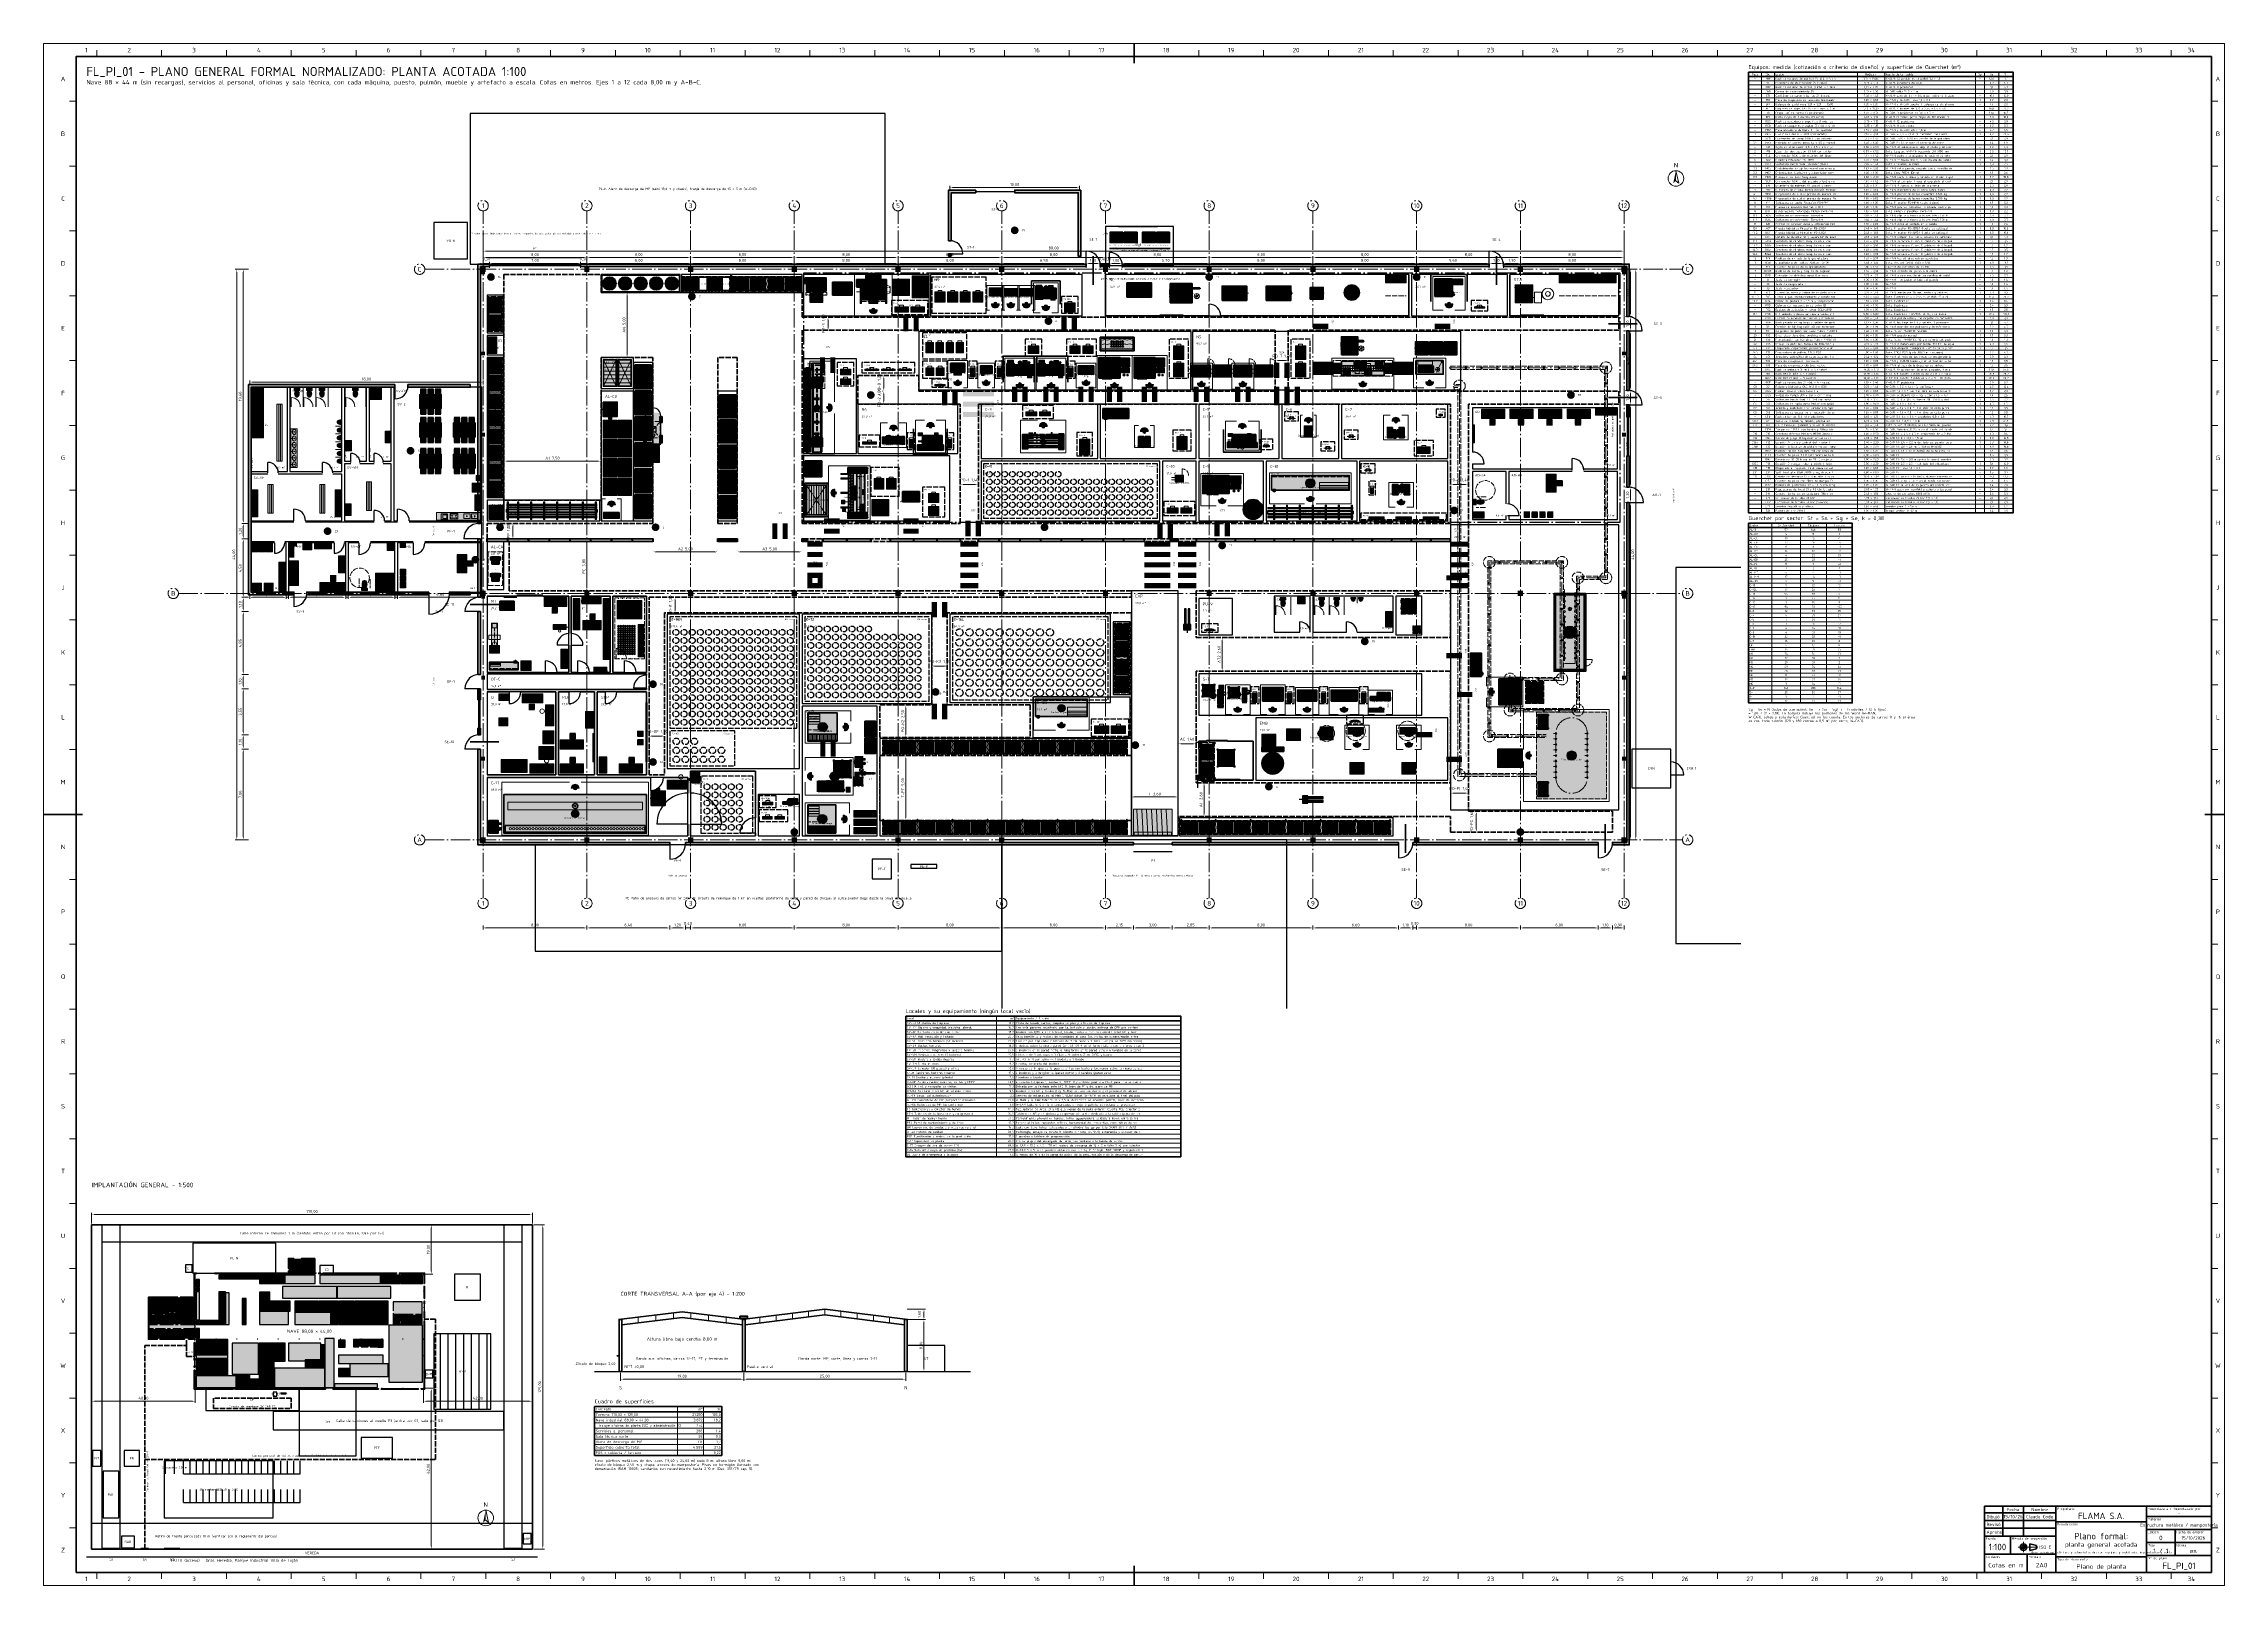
# Model space of a CAD drawing. Header units: millimetres. Extents: x 0 to 1682, y 0 to 1189.
import ezdxf
from ezdxf.enums import TextEntityAlignment as Align

# ---------------------------------------------------------------- set-up
doc = ezdxf.new("R2010")
doc.units = ezdxf.units.MM
doc.linetypes.add('IRAM-E-TRAZOS', pattern=[5, 4, -1])
doc.linetypes.add('IRAM-F-TRAZO-PUNTO', pattern=[20, 15, -2, 1, -2])
for name, color, linetype, lineweight in [('01-VISIBLE', 7, 'CONTINUOUS', 70), ('03-EJE', 1, 'IRAM-F-TRAZO-PUNTO', 18), ('06-TEXTO', 7, 'CONTINUOUS', 25), ('07-RECUADRO', 7, 'CONTINUOUS', 70), ('08-FINA', 5, 'CONTINUOUS', 18), ('10-ROTULO', 7, 'CONTINUOUS', 35), ('11-TEXTO-ROTULO', 7, 'CONTINUOUS', 25), ('A-ABERTURA', 7, 'CONTINUOUS', 25), ('A-COLUMNA', 7, 'CONTINUOUS', 50), ('A-COTA', 7, 'CONTINUOUS', 18), ('A-EJE', 1, 'IRAM-F-TRAZO-PUNTO', 18), ('A-EQUIPO-FINO', 8, 'CONTINUOUS', 13), ('A-EQUIPO-OCULTO', 8, 'IRAM-E-TRAZOS', 13), ('A-EQUIPO-RELLENO', 9, 'CONTINUOUS', 13), ('A-EXTERIOR', 8, 'CONTINUOUS', 25), ('A-LOCAL', 7, 'CONTINUOUS', 25), ('A-MURO', 7, 'CONTINUOUS', 50), ('A-OPERARIO', 6, 'CONTINUOUS', 18), ('A-PASO', 7, 'CONTINUOUS', 25), ('A-RELLENO', 9, 'CONTINUOUS', 13), ('A-SECTOR', 1, 'CONTINUOUS', 25), ('A-SEGURIDAD', 1, 'IRAM-E-TRAZOS', 18), ('A-TABIQUE', 7, 'CONTINUOUS', 50), ('A-TEXTO', 7, 'CONTINUOUS', 18), ('A-VEHICULO', 40, 'CONTINUOUS', 25), ('S-ESCAPE', 3, 'CONTINUOUS', 35), ('S-INCENDIO', 1, 'CONTINUOUS', 25)]:
    doc.layers.add(name, color=color, linetype=linetype, lineweight=lineweight)
for name, color, linetype, lineweight, true_color in [('A-AREA-TRABAJO', 30, 'CONTINUOUS', 13, 0xeb963c), ('A-DEFENSA', 2, 'CONTINUOUS', 35, 0xe6b400), ('A-EQUIPO', 30, 'CONTINUOUS', 35, 0xe67800), ('A-MAMPARA', 1, 'CONTINUOUS', 35, 0xc82828), ('A-MOBILIARIO', 8, 'CONTINUOUS', 18, 0x50505a), ('A-PASILLO', 2, 'IRAM-E-TRAZOS', 35, 0xd7a500), ('A-PULMON', 6, 'IRAM-E-TRAZOS', 25, 0xdc00c8), ('A-SENDA', 2, 'CONTINUOUS', 25, 0xd7a500), ('A-VENTANA', 4, 'CONTINUOUS', 18, 0x0096c8), ('A-ZONA-LOG', 5, 'IRAM-F-TRAZO-PUNTO', 25, 0x285ac8)]:
    doc.layers.add(name, color=color, linetype=linetype, lineweight=lineweight, true_color=true_color)
doc.styles.add('ISO3098', font='isocpeur.ttf')
doc.dimstyles.new('FLAMA-IRAM', dxfattribs={"dimtxt": 3.5, "dimasz": 3.5, "dimexe": 2, "dimexo": 1.5, "dimgap": 1, "dimtad": 1, "dimdec": 1, "dimtxsty": 'ISO3098', "dimblk": 'IRAM_FLECHA', "dimblk1": 'IRAM_FLECHA', "dimblk2": 'IRAM_FLECHA', "dimcen": 2.5, "dimclrd": 3, "dimclre": 3, "dimclrt": 3, "dimazin": 3, "dimtfac": 1, "dimtmove": 0, "dimatfit": 3, "dimlwd": 18, "dimlwe": 18})

# ---------------------------------------------------------------- blocks, each defined once
blk = doc.blocks.new('IRAM_FLECHA')
blk.add_solid([(0, 0), (-1, 0.125), (-1, -0.125)])

msp = doc.modelspace()

# ---------------------------------------------------------------- hatches: boundary and pattern name
at = {"layer": 'A-COLUMNA', "true_color": 0x000000}
h = msp.add_hatch(color=7, dxfattribs=at)
h.dxf.hatch_style = 1
h.paths.add_polyline_path([(337, 1013), (341, 1013), (341, 1017), (337, 1017)])
h = msp.add_hatch(color=7, dxfattribs=at)
h.dxf.hatch_style = 1
h.paths.add_polyline_path([(337.5, 1011), (340.5, 1011), (340.5, 1014), (337.5, 1014)])
h = msp.add_hatch(color=7, dxfattribs=at)
h.dxf.hatch_style = 1
h.paths.add_polyline_path([(417, 1013), (421, 1013), (421, 1017), (417, 1017)])
h = msp.add_hatch(color=7, dxfattribs=at)
h.dxf.hatch_style = 1
h.paths.add_polyline_path([(497, 1013), (501, 1013), (501, 1017), (497, 1017)])
h = msp.add_hatch(color=7, dxfattribs=at)
h.dxf.hatch_style = 1
h.paths.add_polyline_path([(577, 1013), (581, 1013), (581, 1017), (577, 1017)])
h = msp.add_hatch(color=7, dxfattribs=at)
h.dxf.hatch_style = 1
h.paths.add_polyline_path([(657, 1013), (661, 1013), (661, 1017), (657, 1017)])
h = msp.add_hatch(color=7, dxfattribs=at)
h.dxf.hatch_style = 1
h.paths.add_polyline_path([(737, 1013), (741, 1013), (741, 1017), (737, 1017)])
h = msp.add_hatch(color=7, dxfattribs=at)
h.dxf.hatch_style = 1
h.paths.add_polyline_path([(817, 1013), (821, 1013), (821, 1017), (817, 1017)])
h = msp.add_hatch(color=7, dxfattribs=at)
h.dxf.hatch_style = 1
h.paths.add_polyline_path([(897, 1013), (901, 1013), (901, 1017), (897, 1017)])
h = msp.add_hatch(color=7, dxfattribs=at)
h.dxf.hatch_style = 1
h.paths.add_polyline_path([(977, 1013), (981, 1013), (981, 1017), (977, 1017)])
h = msp.add_hatch(color=7, dxfattribs=at)
h.dxf.hatch_style = 1
h.paths.add_polyline_path([(1057, 1013), (1061, 1013), (1061, 1017), (1057, 1017)])
h = msp.add_hatch(color=7, dxfattribs=at)
h.dxf.hatch_style = 1
h.paths.add_polyline_path([(1137, 1013), (1141, 1013), (1141, 1017), (1137, 1017)])
h = msp.add_hatch(color=7, dxfattribs=at)
h.dxf.hatch_style = 1
h.paths.add_polyline_path([(1217, 1013), (1221, 1013), (1221, 1017), (1217, 1017)])
h = msp.add_hatch(color=7, dxfattribs=at)
h.dxf.hatch_style = 1
h.paths.add_polyline_path([(1217.5, 1011), (1220.5, 1011), (1220.5, 1014), (1217.5, 1014)])
h = msp.add_hatch(color=7, dxfattribs=at)
h.dxf.hatch_style = 1
h.paths.add_polyline_path([(337.5, 948.5), (340.5, 948.5), (340.5, 951.5), (337.5, 951.5)])
h = msp.add_hatch(color=7, dxfattribs=at)
h.dxf.hatch_style = 1
h.paths.add_polyline_path([(1217.5, 948.5), (1220.5, 948.5), (1220.5, 951.5), (1217.5, 951.5)])
h = msp.add_hatch(color=7, dxfattribs=at)
h.dxf.hatch_style = 1
h.paths.add_polyline_path([(337.5, 886), (340.5, 886), (340.5, 889), (337.5, 889)])
h = msp.add_hatch(color=7, dxfattribs=at)
h.dxf.hatch_style = 1
h.paths.add_polyline_path([(1217.5, 886), (1220.5, 886), (1220.5, 889), (1217.5, 889)])
h = msp.add_hatch(color=7, dxfattribs=at)
h.dxf.hatch_style = 1
h.paths.add_polyline_path([(337, 763), (341, 763), (341, 767), (337, 767)])
h = msp.add_hatch(color=7, dxfattribs=at)
h.dxf.hatch_style = 1
h.paths.add_polyline_path([(337.5, 761), (340.5, 761), (340.5, 764), (337.5, 764)])
h = msp.add_hatch(color=7, dxfattribs=at)
h.dxf.hatch_style = 1
h.paths.add_polyline_path([(417, 763), (421, 763), (421, 767), (417, 767)])
h = msp.add_hatch(color=7, dxfattribs=at)
h.dxf.hatch_style = 1
h.paths.add_polyline_path([(497, 763), (501, 763), (501, 767), (497, 767)])
h = msp.add_hatch(color=7, dxfattribs=at)
h.dxf.hatch_style = 1
h.paths.add_polyline_path([(577, 763), (581, 763), (581, 767), (577, 767)])
h = msp.add_hatch(color=7, dxfattribs=at)
h.dxf.hatch_style = 1
h.paths.add_polyline_path([(657, 763), (661, 763), (661, 767), (657, 767)])
h = msp.add_hatch(color=7, dxfattribs=at)
h.dxf.hatch_style = 1
h.paths.add_polyline_path([(737, 763), (741, 763), (741, 767), (737, 767)])
h = msp.add_hatch(color=7, dxfattribs=at)
h.dxf.hatch_style = 1
h.paths.add_polyline_path([(817, 763), (821, 763), (821, 767), (817, 767)])
h = msp.add_hatch(color=7, dxfattribs=at)
h.dxf.hatch_style = 1
h.paths.add_polyline_path([(897, 763), (901, 763), (901, 767), (897, 767)])
h = msp.add_hatch(color=7, dxfattribs=at)
h.dxf.hatch_style = 1
h.paths.add_polyline_path([(977, 763), (981, 763), (981, 767), (977, 767)])
h = msp.add_hatch(color=7, dxfattribs=at)
h.dxf.hatch_style = 1
h.paths.add_polyline_path([(1057, 763), (1061, 763), (1061, 767), (1057, 767)])
h = msp.add_hatch(color=7, dxfattribs=at)
h.dxf.hatch_style = 1
h.paths.add_polyline_path([(1137, 763), (1141, 763), (1141, 767), (1137, 767)])
h = msp.add_hatch(color=7, dxfattribs=at)
h.dxf.hatch_style = 1
h.paths.add_polyline_path([(1217, 763), (1221, 763), (1221, 767), (1217, 767)])
h = msp.add_hatch(color=7, dxfattribs=at)
h.dxf.hatch_style = 1
h.paths.add_polyline_path([(1217.5, 761), (1220.5, 761), (1220.5, 764), (1217.5, 764)])
h = msp.add_hatch(color=7, dxfattribs=at)
h.dxf.hatch_style = 1
h.paths.add_polyline_path([(337.5, 698.5), (340.5, 698.5), (340.5, 701.5), (337.5, 701.5)])
h = msp.add_hatch(color=7, dxfattribs=at)
h.dxf.hatch_style = 1
h.paths.add_polyline_path([(1217.5, 698.5), (1220.5, 698.5), (1220.5, 701.5), (1217.5, 701.5)])
h = msp.add_hatch(color=7, dxfattribs=at)
h.dxf.hatch_style = 1
h.paths.add_polyline_path([(337.5, 636), (340.5, 636), (340.5, 639), (337.5, 639)])
h = msp.add_hatch(color=7, dxfattribs=at)
h.dxf.hatch_style = 1
h.paths.add_polyline_path([(1217.5, 636), (1220.5, 636), (1220.5, 639), (1217.5, 639)])
h = msp.add_hatch(color=7, dxfattribs=at)
h.dxf.hatch_style = 1
h.paths.add_polyline_path([(337, 573), (341, 573), (341, 577), (337, 577)])
h = msp.add_hatch(color=7, dxfattribs=at)
h.dxf.hatch_style = 1
h.paths.add_polyline_path([(417, 573), (421, 573), (421, 577), (417, 577)])
h = msp.add_hatch(color=7, dxfattribs=at)
h.dxf.hatch_style = 1
h.paths.add_polyline_path([(497, 573), (501, 573), (501, 577), (497, 577)])
h = msp.add_hatch(color=7, dxfattribs=at)
h.dxf.hatch_style = 1
h.paths.add_polyline_path([(577, 573), (581, 573), (581, 577), (577, 577)])
h = msp.add_hatch(color=7, dxfattribs=at)
h.dxf.hatch_style = 1
h.paths.add_polyline_path([(657, 573), (661, 573), (661, 577), (657, 577)])
h = msp.add_hatch(color=7, dxfattribs=at)
h.dxf.hatch_style = 1
h.paths.add_polyline_path([(737, 573), (741, 573), (741, 577), (737, 577)])
h = msp.add_hatch(color=7, dxfattribs=at)
h.dxf.hatch_style = 1
h.paths.add_polyline_path([(817, 573), (821, 573), (821, 577), (817, 577)])
h = msp.add_hatch(color=7, dxfattribs=at)
h.dxf.hatch_style = 1
h.paths.add_polyline_path([(897, 573), (901, 573), (901, 577), (897, 577)])
h = msp.add_hatch(color=7, dxfattribs=at)
h.dxf.hatch_style = 1
h.paths.add_polyline_path([(977, 573), (981, 573), (981, 577), (977, 577)])
h = msp.add_hatch(color=7, dxfattribs=at)
h.dxf.hatch_style = 1
h.paths.add_polyline_path([(1057, 573), (1061, 573), (1061, 577), (1057, 577)])
h = msp.add_hatch(color=7, dxfattribs=at)
h.dxf.hatch_style = 1
h.paths.add_polyline_path([(1137, 573), (1141, 573), (1141, 577), (1137, 577)])
h = msp.add_hatch(color=7, dxfattribs=at)
h.dxf.hatch_style = 1
h.paths.add_polyline_path([(1217, 573), (1221, 573), (1221, 577), (1217, 577)])
h = msp.add_hatch(color=7, dxfattribs=at)
h.dxf.hatch_style = 1
h.paths.add_polyline_path([(116.6, 239.6), (117.4, 239.6), (117.4, 240.4), (116.6, 240.4)])
h = msp.add_hatch(color=7, dxfattribs=at)
h.dxf.hatch_style = 1
h.paths.add_polyline_path([(116.7, 239.2), (117.3, 239.2), (117.3, 239.8), (116.7, 239.8)])
h = msp.add_hatch(color=7, dxfattribs=at)
h.dxf.hatch_style = 1
h.paths.add_polyline_path([(132.6, 239.6), (133.4, 239.6), (133.4, 240.4), (132.6, 240.4)])
h = msp.add_hatch(color=7, dxfattribs=at)
h.dxf.hatch_style = 1
h.paths.add_polyline_path([(148.6, 239.6), (149.4, 239.6), (149.4, 240.4), (148.6, 240.4)])
h = msp.add_hatch(color=7, dxfattribs=at)
h.dxf.hatch_style = 1
h.paths.add_polyline_path([(164.6, 239.6), (165.4, 239.6), (165.4, 240.4), (164.6, 240.4)])
h = msp.add_hatch(color=7, dxfattribs=at)
h.dxf.hatch_style = 1
h.paths.add_polyline_path([(180.6, 239.6), (181.4, 239.6), (181.4, 240.4), (180.6, 240.4)])
h = msp.add_hatch(color=7, dxfattribs=at)
h.dxf.hatch_style = 1
h.paths.add_polyline_path([(196.6, 239.6), (197.4, 239.6), (197.4, 240.4), (196.6, 240.4)])
h = msp.add_hatch(color=7, dxfattribs=at)
h.dxf.hatch_style = 1
h.paths.add_polyline_path([(212.6, 239.6), (213.4, 239.6), (213.4, 240.4), (212.6, 240.4)])
h = msp.add_hatch(color=7, dxfattribs=at)
h.dxf.hatch_style = 1
h.paths.add_polyline_path([(228.6, 239.6), (229.4, 239.6), (229.4, 240.4), (228.6, 240.4)])
h = msp.add_hatch(color=7, dxfattribs=at)
h.dxf.hatch_style = 1
h.paths.add_polyline_path([(244.6, 239.6), (245.4, 239.6), (245.4, 240.4), (244.6, 240.4)])
h = msp.add_hatch(color=7, dxfattribs=at)
h.dxf.hatch_style = 1
h.paths.add_polyline_path([(260.6, 239.6), (261.4, 239.6), (261.4, 240.4), (260.6, 240.4)])
h = msp.add_hatch(color=7, dxfattribs=at)
h.dxf.hatch_style = 1
h.paths.add_polyline_path([(276.6, 239.6), (277.4, 239.6), (277.4, 240.4), (276.6, 240.4)])
h = msp.add_hatch(color=7, dxfattribs=at)
h.dxf.hatch_style = 1
h.paths.add_polyline_path([(292.6, 239.6), (293.4, 239.6), (293.4, 240.4), (292.6, 240.4)])
h = msp.add_hatch(color=7, dxfattribs=at)
h.dxf.hatch_style = 1
h.paths.add_polyline_path([(292.7, 239.2), (293.3, 239.2), (293.3, 239.8), (292.7, 239.8)])
h = msp.add_hatch(color=7, dxfattribs=at)
h.dxf.hatch_style = 1
h.paths.add_polyline_path([(116.7, 226.7), (117.3, 226.7), (117.3, 227.3), (116.7, 227.3)])
h = msp.add_hatch(color=7, dxfattribs=at)
h.dxf.hatch_style = 1
h.paths.add_polyline_path([(292.7, 226.7), (293.3, 226.7), (293.3, 227.3), (292.7, 227.3)])
h = msp.add_hatch(color=7, dxfattribs=at)
h.dxf.hatch_style = 1
h.paths.add_polyline_path([(116.7, 214.2), (117.3, 214.2), (117.3, 214.8), (116.7, 214.8)])
h = msp.add_hatch(color=7, dxfattribs=at)
h.dxf.hatch_style = 1
h.paths.add_polyline_path([(292.7, 214.2), (293.3, 214.2), (293.3, 214.8), (292.7, 214.8)])
h = msp.add_hatch(color=7, dxfattribs=at)
h.dxf.hatch_style = 1
h.paths.add_polyline_path([(116.6, 189.6), (117.4, 189.6), (117.4, 190.4), (116.6, 190.4)])
h = msp.add_hatch(color=7, dxfattribs=at)
h.dxf.hatch_style = 1
h.paths.add_polyline_path([(116.7, 189.2), (117.3, 189.2), (117.3, 189.8), (116.7, 189.8)])
h = msp.add_hatch(color=7, dxfattribs=at)
h.dxf.hatch_style = 1
h.paths.add_polyline_path([(132.6, 189.6), (133.4, 189.6), (133.4, 190.4), (132.6, 190.4)])
h = msp.add_hatch(color=7, dxfattribs=at)
h.dxf.hatch_style = 1
h.paths.add_polyline_path([(148.6, 189.6), (149.4, 189.6), (149.4, 190.4), (148.6, 190.4)])
h = msp.add_hatch(color=7, dxfattribs=at)
h.dxf.hatch_style = 1
h.paths.add_polyline_path([(164.6, 189.6), (165.4, 189.6), (165.4, 190.4), (164.6, 190.4)])
h = msp.add_hatch(color=7, dxfattribs=at)
h.dxf.hatch_style = 1
h.paths.add_polyline_path([(180.6, 189.6), (181.4, 189.6), (181.4, 190.4), (180.6, 190.4)])
h = msp.add_hatch(color=7, dxfattribs=at)
h.dxf.hatch_style = 1
h.paths.add_polyline_path([(196.6, 189.6), (197.4, 189.6), (197.4, 190.4), (196.6, 190.4)])
h = msp.add_hatch(color=7, dxfattribs=at)
h.dxf.hatch_style = 1
h.paths.add_polyline_path([(212.6, 189.6), (213.4, 189.6), (213.4, 190.4), (212.6, 190.4)])
h = msp.add_hatch(color=7, dxfattribs=at)
h.dxf.hatch_style = 1
h.paths.add_polyline_path([(228.6, 189.6), (229.4, 189.6), (229.4, 190.4), (228.6, 190.4)])
h = msp.add_hatch(color=7, dxfattribs=at)
h.dxf.hatch_style = 1
h.paths.add_polyline_path([(244.6, 189.6), (245.4, 189.6), (245.4, 190.4), (244.6, 190.4)])
h = msp.add_hatch(color=7, dxfattribs=at)
h.dxf.hatch_style = 1
h.paths.add_polyline_path([(260.6, 189.6), (261.4, 189.6), (261.4, 190.4), (260.6, 190.4)])
h = msp.add_hatch(color=7, dxfattribs=at)
h.dxf.hatch_style = 1
h.paths.add_polyline_path([(276.6, 189.6), (277.4, 189.6), (277.4, 190.4), (276.6, 190.4)])
h = msp.add_hatch(color=7, dxfattribs=at)
h.dxf.hatch_style = 1
h.paths.add_polyline_path([(292.6, 189.6), (293.4, 189.6), (293.4, 190.4), (292.6, 190.4)])
h = msp.add_hatch(color=7, dxfattribs=at)
h.dxf.hatch_style = 1
h.paths.add_polyline_path([(292.7, 189.2), (293.3, 189.2), (293.3, 189.8), (292.7, 189.8)])
h = msp.add_hatch(color=7, dxfattribs=at)
h.dxf.hatch_style = 1
h.paths.add_polyline_path([(116.7, 176.7), (117.3, 176.7), (117.3, 177.3), (116.7, 177.3)])
h = msp.add_hatch(color=7, dxfattribs=at)
h.dxf.hatch_style = 1
h.paths.add_polyline_path([(292.7, 176.7), (293.3, 176.7), (293.3, 177.3), (292.7, 177.3)])
h = msp.add_hatch(color=7, dxfattribs=at)
h.dxf.hatch_style = 1
h.paths.add_polyline_path([(116.6, 151.6), (117.4, 151.6), (117.4, 152.4), (116.6, 152.4)])
h = msp.add_hatch(color=7, dxfattribs=at)
h.dxf.hatch_style = 1
h.paths.add_polyline_path([(116.7, 164.2), (117.3, 164.2), (117.3, 164.8), (116.7, 164.8)])
h = msp.add_hatch(color=7, dxfattribs=at)
h.dxf.hatch_style = 1
h.paths.add_polyline_path([(132.6, 151.6), (133.4, 151.6), (133.4, 152.4), (132.6, 152.4)])
h = msp.add_hatch(color=7, dxfattribs=at)
h.dxf.hatch_style = 1
h.paths.add_polyline_path([(148.6, 151.6), (149.4, 151.6), (149.4, 152.4), (148.6, 152.4)])
h = msp.add_hatch(color=7, dxfattribs=at)
h.dxf.hatch_style = 1
h.paths.add_polyline_path([(164.6, 151.6), (165.4, 151.6), (165.4, 152.4), (164.6, 152.4)])
h = msp.add_hatch(color=7, dxfattribs=at)
h.dxf.hatch_style = 1
h.paths.add_polyline_path([(180.6, 151.6), (181.4, 151.6), (181.4, 152.4), (180.6, 152.4)])
h = msp.add_hatch(color=7, dxfattribs=at)
h.dxf.hatch_style = 1
h.paths.add_polyline_path([(196.6, 151.6), (197.4, 151.6), (197.4, 152.4), (196.6, 152.4)])
h = msp.add_hatch(color=7, dxfattribs=at)
h.dxf.hatch_style = 1
h.paths.add_polyline_path([(212.6, 151.6), (213.4, 151.6), (213.4, 152.4), (212.6, 152.4)])
h = msp.add_hatch(color=7, dxfattribs=at)
h.dxf.hatch_style = 1
h.paths.add_polyline_path([(228.6, 151.6), (229.4, 151.6), (229.4, 152.4), (228.6, 152.4)])
h = msp.add_hatch(color=7, dxfattribs=at)
h.dxf.hatch_style = 1
h.paths.add_polyline_path([(244.6, 151.6), (245.4, 151.6), (245.4, 152.4), (244.6, 152.4)])
h = msp.add_hatch(color=7, dxfattribs=at)
h.dxf.hatch_style = 1
h.paths.add_polyline_path([(260.6, 151.6), (261.4, 151.6), (261.4, 152.4), (260.6, 152.4)])
h = msp.add_hatch(color=7, dxfattribs=at)
h.dxf.hatch_style = 1
h.paths.add_polyline_path([(276.6, 151.6), (277.4, 151.6), (277.4, 152.4), (276.6, 152.4)])
h = msp.add_hatch(color=7, dxfattribs=at)
h.dxf.hatch_style = 1
h.paths.add_polyline_path([(292.6, 151.6), (293.4, 151.6), (293.4, 152.4), (292.6, 152.4)])
h = msp.add_hatch(color=7, dxfattribs=at)
h.dxf.hatch_style = 1
h.paths.add_polyline_path([(292.7, 164.2), (293.3, 164.2), (293.3, 164.8), (292.7, 164.8)])
at = {"layer": 'A-DEFENSA', "true_color": 0x1e1e1e}
h = msp.add_hatch(color=7, dxfattribs=at)
h.dxf.hatch_style = 1
h.paths.add_polyline_path([(341.2, 804.6), (342.8, 804.6), (342.8, 807.4), (341.2, 807.4)])
h = msp.add_hatch(color=7, dxfattribs=at)
h.dxf.hatch_style = 1
h.paths.add_polyline_path([(357.2, 804.6), (358.8, 804.6), (358.8, 807.4), (357.2, 807.4)])
h = msp.add_hatch(color=7, dxfattribs=at)
h.dxf.hatch_style = 1
h.paths.add_polyline_path([(373.2, 804.6), (374.8, 804.6), (374.8, 807.4), (373.2, 807.4)])
h = msp.add_hatch(color=7, dxfattribs=at)
h.dxf.hatch_style = 1
h.paths.add_polyline_path([(389.2, 804.6), (390.8, 804.6), (390.8, 807.4), (389.2, 807.4)])
h = msp.add_hatch(color=7, dxfattribs=at)
h.dxf.hatch_style = 1
h.paths.add_polyline_path([(405.2, 804.6), (406.8, 804.6), (406.8, 807.4), (405.2, 807.4)])
h = msp.add_hatch(color=7, dxfattribs=at)
h.dxf.hatch_style = 1
h.paths.add_polyline_path([(421.2, 804.6), (422.8, 804.6), (422.8, 807.4), (421.2, 807.4)])
h = msp.add_hatch(color=7, dxfattribs=at)
h.dxf.hatch_style = 1
h.paths.add_polyline_path([(437.2, 804.6), (438.8, 804.6), (438.8, 807.4), (437.2, 807.4)])
h = msp.add_hatch(color=7, dxfattribs=at)
h.dxf.hatch_style = 1
h.paths.add_polyline_path([(453.2, 804.6), (454.8, 804.6), (454.8, 807.4), (453.2, 807.4)])
h = msp.add_hatch(color=7, dxfattribs=at)
h.dxf.hatch_style = 1
h.paths.add_polyline_path([(469.2, 804.6), (470.8, 804.6), (470.8, 807.4), (469.2, 807.4)])
h = msp.add_hatch(color=7, dxfattribs=at)
h.dxf.hatch_style = 1
h.paths.add_polyline_path([(519.2, 804.6), (520.8, 804.6), (520.8, 807.4), (519.2, 807.4)])
h = msp.add_hatch(color=7, dxfattribs=at)
h.dxf.hatch_style = 1
h.paths.add_polyline_path([(534.2, 804.6), (535.8, 804.6), (535.8, 807.4), (534.2, 807.4)])
h = msp.add_hatch(color=7, dxfattribs=at)
h.dxf.hatch_style = 1
h.paths.add_polyline_path([(584.2, 804.6), (585.8, 804.6), (585.8, 807.4), (584.2, 807.4)])
h = msp.add_hatch(color=7, dxfattribs=at)
h.dxf.hatch_style = 1
h.paths.add_polyline_path([(588.2, 804.6), (589.8, 804.6), (589.8, 807.4), (588.2, 807.4)])
h = msp.add_hatch(color=7, dxfattribs=at)
h.dxf.hatch_style = 1
h.paths.add_polyline_path([(600.2, 804.6), (601.8, 804.6), (601.8, 807.4), (600.2, 807.4)])
h = msp.add_hatch(color=7, dxfattribs=at)
h.dxf.hatch_style = 1
h.paths.add_polyline_path([(618.7, 804.6), (620.3, 804.6), (620.3, 807.4), (618.7, 807.4)])
h = msp.add_hatch(color=7, dxfattribs=at)
h.dxf.hatch_style = 1
h.paths.add_polyline_path([(637.2, 804.6), (638.8, 804.6), (638.8, 807.4), (637.2, 807.4)])
h = msp.add_hatch(color=7, dxfattribs=at)
h.dxf.hatch_style = 1
h.paths.add_polyline_path([(652.2, 804.6), (653.8, 804.6), (653.8, 807.4), (652.2, 807.4)])
h = msp.add_hatch(color=7, dxfattribs=at)
h.dxf.hatch_style = 1
h.paths.add_polyline_path([(670.2, 804.6), (671.8, 804.6), (671.8, 807.4), (670.2, 807.4)])
h = msp.add_hatch(color=7, dxfattribs=at)
h.dxf.hatch_style = 1
h.paths.add_polyline_path([(688.2, 804.6), (689.8, 804.6), (689.8, 807.4), (688.2, 807.4)])
h = msp.add_hatch(color=7, dxfattribs=at)
h.dxf.hatch_style = 1
h.paths.add_polyline_path([(706.2, 804.6), (707.8, 804.6), (707.8, 807.4), (706.2, 807.4)])
h = msp.add_hatch(color=7, dxfattribs=at)
h.dxf.hatch_style = 1
h.paths.add_polyline_path([(720.2, 804.6), (721.8, 804.6), (721.8, 807.4), (720.2, 807.4)])
h = msp.add_hatch(color=7, dxfattribs=at)
h.dxf.hatch_style = 1
h.paths.add_polyline_path([(736.2, 804.6), (737.8, 804.6), (737.8, 807.4), (736.2, 807.4)])
h = msp.add_hatch(color=7, dxfattribs=at)
h.dxf.hatch_style = 1
h.paths.add_polyline_path([(752.2, 804.6), (753.8, 804.6), (753.8, 807.4), (752.2, 807.4)])
h = msp.add_hatch(color=7, dxfattribs=at)
h.dxf.hatch_style = 1
h.paths.add_polyline_path([(768.2, 804.6), (769.8, 804.6), (769.8, 807.4), (768.2, 807.4)])
h = msp.add_hatch(color=7, dxfattribs=at)
h.dxf.hatch_style = 1
h.paths.add_polyline_path([(784.2, 804.6), (785.8, 804.6), (785.8, 807.4), (784.2, 807.4)])
h = msp.add_hatch(color=7, dxfattribs=at)
h.dxf.hatch_style = 1
h.paths.add_polyline_path([(800.2, 804.6), (801.8, 804.6), (801.8, 807.4), (800.2, 807.4)])
h = msp.add_hatch(color=7, dxfattribs=at)
h.dxf.hatch_style = 1
h.paths.add_polyline_path([(816.2, 804.6), (817.8, 804.6), (817.8, 807.4), (816.2, 807.4)])
h = msp.add_hatch(color=7, dxfattribs=at)
h.dxf.hatch_style = 1
h.paths.add_polyline_path([(832.2, 804.6), (833.8, 804.6), (833.8, 807.4), (832.2, 807.4)])
h = msp.add_hatch(color=7, dxfattribs=at)
h.dxf.hatch_style = 1
h.paths.add_polyline_path([(848.2, 804.6), (849.8, 804.6), (849.8, 807.4), (848.2, 807.4)])
h = msp.add_hatch(color=7, dxfattribs=at)
h.dxf.hatch_style = 1
h.paths.add_polyline_path([(868.2, 804.6), (869.8, 804.6), (869.8, 807.4), (868.2, 807.4)])
h = msp.add_hatch(color=7, dxfattribs=at)
h.dxf.hatch_style = 1
h.paths.add_polyline_path([(874.2, 804.6), (875.8, 804.6), (875.8, 807.4), (874.2, 807.4)])
h = msp.add_hatch(color=7, dxfattribs=at)
h.dxf.hatch_style = 1
h.paths.add_polyline_path([(888.2, 804.6), (889.8, 804.6), (889.8, 807.4), (888.2, 807.4)])
h = msp.add_hatch(color=7, dxfattribs=at)
h.dxf.hatch_style = 1
h.paths.add_polyline_path([(903.277, 804.6), (904.877, 804.6), (904.877, 807.4), (903.277, 807.4)])
h = msp.add_hatch(color=7, dxfattribs=at)
h.dxf.hatch_style = 1
h.paths.add_polyline_path([(918.354, 804.6), (919.954, 804.6), (919.954, 807.4), (918.354, 807.4)])
h = msp.add_hatch(color=7, dxfattribs=at)
h.dxf.hatch_style = 1
h.paths.add_polyline_path([(933.431, 804.6), (935.031, 804.6), (935.031, 807.4), (933.431, 807.4)])
h = msp.add_hatch(color=7, dxfattribs=at)
h.dxf.hatch_style = 1
h.paths.add_polyline_path([(948.508, 804.6), (950.108, 804.6), (950.108, 807.4), (948.508, 807.4)])
h = msp.add_hatch(color=7, dxfattribs=at)
h.dxf.hatch_style = 1
h.paths.add_polyline_path([(963.585, 804.6), (965.185, 804.6), (965.185, 807.4), (963.585, 807.4)])
h = msp.add_hatch(color=7, dxfattribs=at)
h.dxf.hatch_style = 1
h.paths.add_polyline_path([(978.662, 804.6), (980.262, 804.6), (980.262, 807.4), (978.662, 807.4)])
h = msp.add_hatch(color=7, dxfattribs=at)
h.dxf.hatch_style = 1
h.paths.add_polyline_path([(993.738, 804.6), (995.338, 804.6), (995.338, 807.4), (993.738, 807.4)])
h = msp.add_hatch(color=7, dxfattribs=at)
h.dxf.hatch_style = 1
h.paths.add_polyline_path([(1008.815, 804.6), (1010.415, 804.6), (1010.415, 807.4), (1008.815, 807.4)])
h = msp.add_hatch(color=7, dxfattribs=at)
h.dxf.hatch_style = 1
h.paths.add_polyline_path([(1023.892, 804.6), (1025.492, 804.6), (1025.492, 807.4), (1023.892, 807.4)])
h = msp.add_hatch(color=7, dxfattribs=at)
h.dxf.hatch_style = 1
h.paths.add_polyline_path([(1038.969, 804.6), (1040.569, 804.6), (1040.569, 807.4), (1038.969, 807.4)])
h = msp.add_hatch(color=7, dxfattribs=at)
h.dxf.hatch_style = 1
h.paths.add_polyline_path([(1054.046, 804.6), (1055.646, 804.6), (1055.646, 807.4), (1054.046, 807.4)])
h = msp.add_hatch(color=7, dxfattribs=at)
h.dxf.hatch_style = 1
h.paths.add_polyline_path([(1069.123, 804.6), (1070.723, 804.6), (1070.723, 807.4), (1069.123, 807.4)])
h = msp.add_hatch(color=7, dxfattribs=at)
h.dxf.hatch_style = 1
h.paths.add_polyline_path([(1084.2, 804.6), (1085.8, 804.6), (1085.8, 807.4), (1084.2, 807.4)])
at = {"layer": 'A-DEFENSA', "true_color": 0xf5c800}
h = msp.add_hatch(color=7, dxfattribs=at)
h.dxf.hatch_style = 1
h.paths.add_polyline_path([(342, 805), (470, 805), (470, 807), (342, 807)])
h = msp.add_hatch(color=7, dxfattribs=at)
h.dxf.hatch_style = 1
h.paths.add_polyline_path([(520, 805), (535, 805), (535, 807), (520, 807)])
h = msp.add_hatch(color=7, dxfattribs=at)
h.dxf.hatch_style = 1
h.paths.add_polyline_path([(585, 805), (589, 805), (589, 807), (585, 807)])
h = msp.add_hatch(color=7, dxfattribs=at)
h.dxf.hatch_style = 1
h.paths.add_polyline_path([(601, 805), (638, 805), (638, 807), (601, 807)])
h = msp.add_hatch(color=7, dxfattribs=at)
h.dxf.hatch_style = 1
h.paths.add_polyline_path([(653, 805), (707, 805), (707, 807), (653, 807)])
h = msp.add_hatch(color=7, dxfattribs=at)
h.dxf.hatch_style = 1
h.paths.add_polyline_path([(721, 805), (849, 805), (849, 807), (721, 807)])
h = msp.add_hatch(color=7, dxfattribs=at)
h.dxf.hatch_style = 1
h.paths.add_polyline_path([(869, 805), (875, 805), (875, 807), (869, 807)])
h = msp.add_hatch(color=7, dxfattribs=at)
h.dxf.hatch_style = 1
h.paths.add_polyline_path([(889, 805), (1085, 805), (1085, 807), (889, 807)])
at = {"layer": 'A-EQUIPO-FINO'}
h = msp.add_hatch(dxfattribs=at)
h.set_pattern_fill('ANSI31', scale=0.1889764, angle=45)
h.paths.add_polyline_path([(886, 939.8), (900, 939.8), (900, 941), (886, 941)])
h = msp.add_hatch(dxfattribs=at)
h.set_pattern_fill('ANSI31', scale=0.1889764, angle=45)
h.paths.add_polyline_path([(886, 932), (900, 932), (900, 933.2), (886, 933.2)])
h = msp.add_hatch(dxfattribs=at)
h.set_pattern_fill('ANSI31', scale=0.1889764, angle=45)
h.paths.add_polyline_path([(902, 939.8), (916, 939.8), (916, 941), (902, 941)])
h = msp.add_hatch(dxfattribs=at)
h.set_pattern_fill('ANSI31', scale=0.1889764, angle=45)
h.paths.add_polyline_path([(902, 932), (916, 932), (916, 933.2), (902, 933.2)])
h = msp.add_hatch(dxfattribs=at)
h.set_pattern_fill('ANSI31', scale=0.1889764, angle=45)
h.paths.add_polyline_path([(918, 939.8), (932, 939.8), (932, 941), (918, 941)])
h = msp.add_hatch(dxfattribs=at)
h.set_pattern_fill('ANSI31', scale=0.1889764, angle=45)
h.paths.add_polyline_path([(918, 932), (932, 932), (932, 933.2), (918, 933.2)])
h = msp.add_hatch(dxfattribs=at)
h.set_pattern_fill('ANSI31', scale=0.1889764, angle=45)
h.paths.add_polyline_path([(934, 939.8), (948, 939.8), (948, 941), (934, 941)])
h = msp.add_hatch(dxfattribs=at)
h.set_pattern_fill('ANSI31', scale=0.1889764, angle=45)
h.paths.add_polyline_path([(934, 932), (948, 932), (948, 933.2), (934, 933.2)])
h = msp.add_hatch(dxfattribs=at)
h.set_pattern_fill('ANSI31', scale=0.1889764, angle=45)
h.paths.add_polyline_path([(873, 854.8), (879, 854.8), (879, 856), (873, 856)])
h = msp.add_hatch(dxfattribs=at)
h.set_pattern_fill('ANSI31', scale=0.1889764, angle=45)
h.paths.add_polyline_path([(873, 851), (879, 851), (879, 852.2), (873, 852.2)])
h = msp.add_hatch(dxfattribs=at)
h.set_pattern_fill('ANSI31', scale=0.1889764, angle=315)
h.paths.add_polyline_path([(1165, 765), (1165, 705), (1166.2, 705), (1166.2, 765)])
h = msp.add_hatch(dxfattribs=at)
h.set_pattern_fill('ANSI31', scale=0.1889764, angle=315)
h.paths.add_polyline_path([(1188.2, 765), (1188.2, 705), (1189.4, 705), (1189.4, 765)])
at = {"layer": 'A-EQUIPO-RELLENO', "true_color": 0xecece4}
h = msp.add_hatch(color=7, dxfattribs=at)
h.dxf.hatch_style = 1
h.paths.add_polyline_path([(832.5, 1043.5), (822.5, 1043.5), (822.5, 1035.5), (832.5, 1035.5)])
at = {"layer": 'A-EQUIPO-RELLENO', "true_color": 0x96b4d2}
h = msp.add_hatch(color=7, dxfattribs=at)
h.dxf.hatch_style = 1
h.paths.add_polyline_path([(823.067, 1042.167), (823.104, 1041.882), (823.214, 1041.617), (823.389, 1041.389), (823.617, 1041.214), (823.882, 1041.104), (824.167, 1041.067), (824.451, 1041.104), (824.717, 1041.214), (824.944, 1041.389), (825.119, 1041.617), (825.229, 1041.882), (825.267, 1042.167), (825.229, 1042.451), (825.119, 1042.717), (824.944, 1042.944), (824.717, 1043.119), (824.451, 1043.229), (824.167, 1043.267), (823.882, 1043.229), (823.617, 1043.119), (823.389, 1042.944), (823.214, 1042.717), (823.104, 1042.451)])
h = msp.add_hatch(color=7, dxfattribs=at)
h.dxf.hatch_style = 1
h.paths.add_polyline_path([(826.4, 1042.167), (826.437, 1041.882), (826.547, 1041.617), (826.722, 1041.389), (826.95, 1041.214), (827.215, 1041.104), (827.5, 1041.067), (827.785, 1041.104), (828.05, 1041.214), (828.278, 1041.389), (828.453, 1041.617), (828.563, 1041.882), (828.6, 1042.167), (828.563, 1042.451), (828.453, 1042.717), (828.278, 1042.944), (828.05, 1043.119), (827.785, 1043.229), (827.5, 1043.267), (827.215, 1043.229), (826.95, 1043.119), (826.722, 1042.944), (826.547, 1042.717), (826.437, 1042.451)])
h = msp.add_hatch(color=7, dxfattribs=at)
h.dxf.hatch_style = 1
h.paths.add_polyline_path([(829.733, 1042.167), (829.771, 1041.882), (829.881, 1041.617), (830.056, 1041.389), (830.283, 1041.214), (830.549, 1041.104), (830.833, 1041.067), (831.118, 1041.104), (831.383, 1041.214), (831.611, 1041.389), (831.786, 1041.617), (831.896, 1041.882), (831.933, 1042.167), (831.896, 1042.451), (831.786, 1042.717), (831.611, 1042.944), (831.383, 1043.119), (831.118, 1043.229), (830.833, 1043.267), (830.549, 1043.229), (830.283, 1043.119), (830.056, 1042.944), (829.881, 1042.717), (829.771, 1042.451)])
at = {"layer": 'A-EQUIPO-RELLENO', "true_color": 0xecece4}
h = msp.add_hatch(color=7, dxfattribs=at)
h.dxf.hatch_style = 1
h.paths.add_polyline_path([(843.5, 1043.5), (833.5, 1043.5), (833.5, 1035.5), (843.5, 1035.5)])
at = {"layer": 'A-EQUIPO-RELLENO', "true_color": 0x96b4d2}
h = msp.add_hatch(color=7, dxfattribs=at)
h.dxf.hatch_style = 1
h.paths.add_polyline_path([(834.067, 1042.167), (834.104, 1041.882), (834.214, 1041.617), (834.389, 1041.389), (834.617, 1041.214), (834.882, 1041.104), (835.167, 1041.067), (835.451, 1041.104), (835.717, 1041.214), (835.944, 1041.389), (836.119, 1041.617), (836.229, 1041.882), (836.267, 1042.167), (836.229, 1042.451), (836.119, 1042.717), (835.944, 1042.944), (835.717, 1043.119), (835.451, 1043.229), (835.167, 1043.267), (834.882, 1043.229), (834.617, 1043.119), (834.389, 1042.944), (834.214, 1042.717), (834.104, 1042.451)])
h = msp.add_hatch(color=7, dxfattribs=at)
h.dxf.hatch_style = 1
h.paths.add_polyline_path([(837.4, 1042.167), (837.437, 1041.882), (837.547, 1041.617), (837.722, 1041.389), (837.95, 1041.214), (838.215, 1041.104), (838.5, 1041.067), (838.785, 1041.104), (839.05, 1041.214), (839.278, 1041.389), (839.453, 1041.617), (839.563, 1041.882), (839.6, 1042.167), (839.563, 1042.451), (839.453, 1042.717), (839.278, 1042.944), (839.05, 1043.119), (838.785, 1043.229), (838.5, 1043.267), (838.215, 1043.229), (837.95, 1043.119), (837.722, 1042.944), (837.547, 1042.717), (837.437, 1042.451)])
h = msp.add_hatch(color=7, dxfattribs=at)
h.dxf.hatch_style = 1
h.paths.add_polyline_path([(840.733, 1042.167), (840.771, 1041.882), (840.881, 1041.617), (841.056, 1041.389), (841.283, 1041.214), (841.549, 1041.104), (841.833, 1041.067), (842.118, 1041.104), (842.383, 1041.214), (842.611, 1041.389), (842.786, 1041.617), (842.896, 1041.882), (842.933, 1042.167), (842.896, 1042.451), (842.786, 1042.717), (842.611, 1042.944), (842.383, 1043.119), (842.118, 1043.229), (841.833, 1043.267), (841.549, 1043.229), (841.283, 1043.119), (841.056, 1042.944), (840.881, 1042.717), (840.771, 1042.451)])
at = {"layer": 'A-EQUIPO-RELLENO', "true_color": 0xecece4}
h = msp.add_hatch(color=7, dxfattribs=at)
h.dxf.hatch_style = 1
h.paths.add_polyline_path([(857.5, 1043.5), (847.5, 1043.5), (847.5, 1035.5), (857.5, 1035.5)])
at = {"layer": 'A-EQUIPO-RELLENO', "true_color": 0x96b4d2}
h = msp.add_hatch(color=7, dxfattribs=at)
h.dxf.hatch_style = 1
h.paths.add_polyline_path([(848.067, 1042.167), (848.104, 1041.882), (848.214, 1041.617), (848.389, 1041.389), (848.617, 1041.214), (848.882, 1041.104), (849.167, 1041.067), (849.451, 1041.104), (849.717, 1041.214), (849.944, 1041.389), (850.119, 1041.617), (850.229, 1041.882), (850.267, 1042.167), (850.229, 1042.451), (850.119, 1042.717), (849.944, 1042.944), (849.717, 1043.119), (849.451, 1043.229), (849.167, 1043.267), (848.882, 1043.229), (848.617, 1043.119), (848.389, 1042.944), (848.214, 1042.717), (848.104, 1042.451)])
h = msp.add_hatch(color=7, dxfattribs=at)
h.dxf.hatch_style = 1
h.paths.add_polyline_path([(851.4, 1042.167), (851.437, 1041.882), (851.547, 1041.617), (851.722, 1041.389), (851.95, 1041.214), (852.215, 1041.104), (852.5, 1041.067), (852.785, 1041.104), (853.05, 1041.214), (853.278, 1041.389), (853.453, 1041.617), (853.563, 1041.882), (853.6, 1042.167), (853.563, 1042.451), (853.453, 1042.717), (853.278, 1042.944), (853.05, 1043.119), (852.785, 1043.229), (852.5, 1043.267), (852.215, 1043.229), (851.95, 1043.119), (851.722, 1042.944), (851.547, 1042.717), (851.437, 1042.451)])
h = msp.add_hatch(color=7, dxfattribs=at)
h.dxf.hatch_style = 1
h.paths.add_polyline_path([(854.733, 1042.167), (854.771, 1041.882), (854.881, 1041.617), (855.056, 1041.389), (855.283, 1041.214), (855.549, 1041.104), (855.833, 1041.067), (856.118, 1041.104), (856.383, 1041.214), (856.611, 1041.389), (856.786, 1041.617), (856.896, 1041.882), (856.933, 1042.167), (856.896, 1042.451), (856.786, 1042.717), (856.611, 1042.944), (856.383, 1043.119), (856.118, 1043.229), (855.833, 1043.267), (855.549, 1043.229), (855.283, 1043.119), (855.056, 1042.944), (854.881, 1042.717), (854.771, 1042.451)])
at = {"layer": 'A-EQUIPO-RELLENO', "true_color": 0xecece4}
h = msp.add_hatch(color=7, dxfattribs=at)
h.dxf.hatch_style = 1
h.paths.add_polyline_path([(868.5, 1043.5), (858.5, 1043.5), (858.5, 1035.5), (868.5, 1035.5)])
at = {"layer": 'A-EQUIPO-RELLENO', "true_color": 0x96b4d2}
h = msp.add_hatch(color=7, dxfattribs=at)
h.dxf.hatch_style = 1
h.paths.add_polyline_path([(859.067, 1042.167), (859.104, 1041.882), (859.214, 1041.617), (859.389, 1041.389), (859.617, 1041.214), (859.882, 1041.104), (860.167, 1041.067), (860.451, 1041.104), (860.717, 1041.214), (860.944, 1041.389), (861.119, 1041.617), (861.229, 1041.882), (861.267, 1042.167), (861.229, 1042.451), (861.119, 1042.717), (860.944, 1042.944), (860.717, 1043.119), (860.451, 1043.229), (860.167, 1043.267), (859.882, 1043.229), (859.617, 1043.119), (859.389, 1042.944), (859.214, 1042.717), (859.104, 1042.451)])
h = msp.add_hatch(color=7, dxfattribs=at)
h.dxf.hatch_style = 1
h.paths.add_polyline_path([(862.4, 1042.167), (862.437, 1041.882), (862.547, 1041.617), (862.722, 1041.389), (862.95, 1041.214), (863.215, 1041.104), (863.5, 1041.067), (863.785, 1041.104), (864.05, 1041.214), (864.278, 1041.389), (864.453, 1041.617), (864.563, 1041.882), (864.6, 1042.167), (864.563, 1042.451), (864.453, 1042.717), (864.278, 1042.944), (864.05, 1043.119), (863.785, 1043.229), (863.5, 1043.267), (863.215, 1043.229), (862.95, 1043.119), (862.722, 1042.944), (862.547, 1042.717), (862.437, 1042.451)])
h = msp.add_hatch(color=7, dxfattribs=at)
h.dxf.hatch_style = 1
h.paths.add_polyline_path([(865.733, 1042.167), (865.771, 1041.882), (865.881, 1041.617), (866.056, 1041.389), (866.283, 1041.214), (866.549, 1041.104), (866.833, 1041.067), (867.118, 1041.104), (867.383, 1041.214), (867.611, 1041.389), (867.786, 1041.617), (867.896, 1041.882), (867.933, 1042.167), (867.896, 1042.451), (867.786, 1042.717), (867.611, 1042.944), (867.383, 1043.119), (867.118, 1043.229), (866.833, 1043.267), (866.549, 1043.229), (866.283, 1043.119), (866.056, 1042.944), (865.881, 1042.717), (865.771, 1042.451)])
h = msp.add_hatch(color=7, dxfattribs=at)
h.dxf.hatch_style = 1
h.paths.add_polyline_path([(823.067, 1039.5), (823.104, 1039.215), (823.214, 1038.95), (823.389, 1038.722), (823.617, 1038.547), (823.882, 1038.437), (824.167, 1038.4), (824.451, 1038.437), (824.717, 1038.547), (824.944, 1038.722), (825.119, 1038.95), (825.229, 1039.215), (825.267, 1039.5), (825.229, 1039.785), (825.119, 1040.05), (824.944, 1040.278), (824.717, 1040.453), (824.451, 1040.563), (824.167, 1040.6), (823.882, 1040.563), (823.617, 1040.453), (823.389, 1040.278), (823.214, 1040.05), (823.104, 1039.785)])
h = msp.add_hatch(color=7, dxfattribs=at)
h.dxf.hatch_style = 1
h.paths.add_polyline_path([(823.067, 1036.833), (823.104, 1036.549), (823.214, 1036.283), (823.389, 1036.056), (823.617, 1035.881), (823.882, 1035.771), (824.167, 1035.733), (824.451, 1035.771), (824.717, 1035.881), (824.944, 1036.056), (825.119, 1036.283), (825.229, 1036.549), (825.267, 1036.833), (825.229, 1037.118), (825.119, 1037.383), (824.944, 1037.611), (824.717, 1037.786), (824.451, 1037.896), (824.167, 1037.933), (823.882, 1037.896), (823.617, 1037.786), (823.389, 1037.611), (823.214, 1037.383), (823.104, 1037.118)])
h = msp.add_hatch(color=7, dxfattribs=at)
h.dxf.hatch_style = 1
h.paths.add_polyline_path([(826.4, 1039.5), (826.437, 1039.215), (826.547, 1038.95), (826.722, 1038.722), (826.95, 1038.547), (827.215, 1038.437), (827.5, 1038.4), (827.785, 1038.437), (828.05, 1038.547), (828.278, 1038.722), (828.453, 1038.95), (828.563, 1039.215), (828.6, 1039.5), (828.563, 1039.785), (828.453, 1040.05), (828.278, 1040.278), (828.05, 1040.453), (827.785, 1040.563), (827.5, 1040.6), (827.215, 1040.563), (826.95, 1040.453), (826.722, 1040.278), (826.547, 1040.05), (826.437, 1039.785)])
h = msp.add_hatch(color=7, dxfattribs=at)
h.dxf.hatch_style = 1
h.paths.add_polyline_path([(826.4, 1036.833), (826.437, 1036.549), (826.547, 1036.283), (826.722, 1036.056), (826.95, 1035.881), (827.215, 1035.771), (827.5, 1035.733), (827.785, 1035.771), (828.05, 1035.881), (828.278, 1036.056), (828.453, 1036.283), (828.563, 1036.549), (828.6, 1036.833), (828.563, 1037.118), (828.453, 1037.383), (828.278, 1037.611), (828.05, 1037.786), (827.785, 1037.896), (827.5, 1037.933), (827.215, 1037.896), (826.95, 1037.786), (826.722, 1037.611), (826.547, 1037.383), (826.437, 1037.118)])
h = msp.add_hatch(color=7, dxfattribs=at)
h.dxf.hatch_style = 1
h.paths.add_polyline_path([(829.733, 1039.5), (829.771, 1039.215), (829.881, 1038.95), (830.056, 1038.722), (830.283, 1038.547), (830.549, 1038.437), (830.833, 1038.4), (831.118, 1038.437), (831.383, 1038.547), (831.611, 1038.722), (831.786, 1038.95), (831.896, 1039.215), (831.933, 1039.5), (831.896, 1039.785), (831.786, 1040.05), (831.611, 1040.278), (831.383, 1040.453), (831.118, 1040.563), (830.833, 1040.6), (830.549, 1040.563), (830.283, 1040.453), (830.056, 1040.278), (829.881, 1040.05), (829.771, 1039.785)])
h = msp.add_hatch(color=7, dxfattribs=at)
h.dxf.hatch_style = 1
h.paths.add_polyline_path([(829.733, 1036.833), (829.771, 1036.549), (829.881, 1036.283), (830.056, 1036.056), (830.283, 1035.881), (830.549, 1035.771), (830.833, 1035.733), (831.118, 1035.771), (831.383, 1035.881), (831.611, 1036.056), (831.786, 1036.283), (831.896, 1036.549), (831.933, 1036.833), (831.896, 1037.118), (831.786, 1037.383), (831.611, 1037.611), (831.383, 1037.786), (831.118, 1037.896), (830.833, 1037.933), (830.549, 1037.896), (830.283, 1037.786), (830.056, 1037.611), (829.881, 1037.383), (829.771, 1037.118)])
h = msp.add_hatch(color=7, dxfattribs=at)
h.dxf.hatch_style = 1
h.paths.add_polyline_path([(834.067, 1039.5), (834.104, 1039.215), (834.214, 1038.95), (834.389, 1038.722), (834.617, 1038.547), (834.882, 1038.437), (835.167, 1038.4), (835.451, 1038.437), (835.717, 1038.547), (835.944, 1038.722), (836.119, 1038.95), (836.229, 1039.215), (836.267, 1039.5), (836.229, 1039.785), (836.119, 1040.05), (835.944, 1040.278), (835.717, 1040.453), (835.451, 1040.563), (835.167, 1040.6), (834.882, 1040.563), (834.617, 1040.453), (834.389, 1040.278), (834.214, 1040.05), (834.104, 1039.785)])
h = msp.add_hatch(color=7, dxfattribs=at)
h.dxf.hatch_style = 1
h.paths.add_polyline_path([(834.067, 1036.833), (834.104, 1036.549), (834.214, 1036.283), (834.389, 1036.056), (834.617, 1035.881), (834.882, 1035.771), (835.167, 1035.733), (835.451, 1035.771), (835.717, 1035.881), (835.944, 1036.056), (836.119, 1036.283), (836.229, 1036.549), (836.267, 1036.833), (836.229, 1037.118), (836.119, 1037.383), (835.944, 1037.611), (835.717, 1037.786), (835.451, 1037.896), (835.167, 1037.933), (834.882, 1037.896), (834.617, 1037.786), (834.389, 1037.611), (834.214, 1037.383), (834.104, 1037.118)])
h = msp.add_hatch(color=7, dxfattribs=at)
h.dxf.hatch_style = 1
h.paths.add_polyline_path([(837.4, 1039.5), (837.437, 1039.215), (837.547, 1038.95), (837.722, 1038.722), (837.95, 1038.547), (838.215, 1038.437), (838.5, 1038.4), (838.785, 1038.437), (839.05, 1038.547), (839.278, 1038.722), (839.453, 1038.95), (839.563, 1039.215), (839.6, 1039.5), (839.563, 1039.785), (839.453, 1040.05), (839.278, 1040.278), (839.05, 1040.453), (838.785, 1040.563), (838.5, 1040.6), (838.215, 1040.563), (837.95, 1040.453), (837.722, 1040.278), (837.547, 1040.05), (837.437, 1039.785)])
h = msp.add_hatch(color=7, dxfattribs=at)
h.dxf.hatch_style = 1
h.paths.add_polyline_path([(837.4, 1036.833), (837.437, 1036.549), (837.547, 1036.283), (837.722, 1036.056), (837.95, 1035.881), (838.215, 1035.771), (838.5, 1035.733), (838.785, 1035.771), (839.05, 1035.881), (839.278, 1036.056), (839.453, 1036.283), (839.563, 1036.549), (839.6, 1036.833), (839.563, 1037.118), (839.453, 1037.383), (839.278, 1037.611), (839.05, 1037.786), (838.785, 1037.896), (838.5, 1037.933), (838.215, 1037.896), (837.95, 1037.786), (837.722, 1037.611), (837.547, 1037.383), (837.437, 1037.118)])
h = msp.add_hatch(color=7, dxfattribs=at)
h.dxf.hatch_style = 1
h.paths.add_polyline_path([(840.733, 1039.5), (840.771, 1039.215), (840.881, 1038.95), (841.056, 1038.722), (841.283, 1038.547), (841.549, 1038.437), (841.833, 1038.4), (842.118, 1038.437), (842.383, 1038.547), (842.611, 1038.722), (842.786, 1038.95), (842.896, 1039.215), (842.933, 1039.5), (842.896, 1039.785), (842.786, 1040.05), (842.611, 1040.278), (842.383, 1040.453), (842.118, 1040.563), (841.833, 1040.6), (841.549, 1040.563), (841.283, 1040.453), (841.056, 1040.278), (840.881, 1040.05), (840.771, 1039.785)])
h = msp.add_hatch(color=7, dxfattribs=at)
h.dxf.hatch_style = 1
h.paths.add_polyline_path([(840.733, 1036.833), (840.771, 1036.549), (840.881, 1036.283), (841.056, 1036.056), (841.283, 1035.881), (841.549, 1035.771), (841.833, 1035.733), (842.118, 1035.771), (842.383, 1035.881), (842.611, 1036.056), (842.786, 1036.283), (842.896, 1036.549), (842.933, 1036.833), (842.896, 1037.118), (842.786, 1037.383), (842.611, 1037.611), (842.383, 1037.786), (842.118, 1037.896), (841.833, 1037.933), (841.549, 1037.896), (841.283, 1037.786), (841.056, 1037.611), (840.881, 1037.383), (840.771, 1037.118)])
h = msp.add_hatch(color=7, dxfattribs=at)
h.dxf.hatch_style = 1
h.paths.add_polyline_path([(848.067, 1039.5), (848.104, 1039.215), (848.214, 1038.95), (848.389, 1038.722), (848.617, 1038.547), (848.882, 1038.437), (849.167, 1038.4), (849.451, 1038.437), (849.717, 1038.547), (849.944, 1038.722), (850.119, 1038.95), (850.229, 1039.215), (850.267, 1039.5), (850.229, 1039.785), (850.119, 1040.05), (849.944, 1040.278), (849.717, 1040.453), (849.451, 1040.563), (849.167, 1040.6), (848.882, 1040.563), (848.617, 1040.453), (848.389, 1040.278), (848.214, 1040.05), (848.104, 1039.785)])
h = msp.add_hatch(color=7, dxfattribs=at)
h.dxf.hatch_style = 1
h.paths.add_polyline_path([(848.067, 1036.833), (848.104, 1036.549), (848.214, 1036.283), (848.389, 1036.056), (848.617, 1035.881), (848.882, 1035.771), (849.167, 1035.733), (849.451, 1035.771), (849.717, 1035.881), (849.944, 1036.056), (850.119, 1036.283), (850.229, 1036.549), (850.267, 1036.833), (850.229, 1037.118), (850.119, 1037.383), (849.944, 1037.611), (849.717, 1037.786), (849.451, 1037.896), (849.167, 1037.933), (848.882, 1037.896), (848.617, 1037.786), (848.389, 1037.611), (848.214, 1037.383), (848.104, 1037.118)])
h = msp.add_hatch(color=7, dxfattribs=at)
h.dxf.hatch_style = 1
h.paths.add_polyline_path([(851.4, 1039.5), (851.437, 1039.215), (851.547, 1038.95), (851.722, 1038.722), (851.95, 1038.547), (852.215, 1038.437), (852.5, 1038.4), (852.785, 1038.437), (853.05, 1038.547), (853.278, 1038.722), (853.453, 1038.95), (853.563, 1039.215), (853.6, 1039.5), (853.563, 1039.785), (853.453, 1040.05), (853.278, 1040.278), (853.05, 1040.453), (852.785, 1040.563), (852.5, 1040.6), (852.215, 1040.563), (851.95, 1040.453), (851.722, 1040.278), (851.547, 1040.05), (851.437, 1039.785)])
h = msp.add_hatch(color=7, dxfattribs=at)
h.dxf.hatch_style = 1
h.paths.add_polyline_path([(851.4, 1036.833), (851.437, 1036.549), (851.547, 1036.283), (851.722, 1036.056), (851.95, 1035.881), (852.215, 1035.771), (852.5, 1035.733), (852.785, 1035.771), (853.05, 1035.881), (853.278, 1036.056), (853.453, 1036.283), (853.563, 1036.549), (853.6, 1036.833), (853.563, 1037.118), (853.453, 1037.383), (853.278, 1037.611), (853.05, 1037.786), (852.785, 1037.896), (852.5, 1037.933), (852.215, 1037.896), (851.95, 1037.786), (851.722, 1037.611), (851.547, 1037.383), (851.437, 1037.118)])
h = msp.add_hatch(color=7, dxfattribs=at)
h.dxf.hatch_style = 1
h.paths.add_polyline_path([(854.733, 1039.5), (854.771, 1039.215), (854.881, 1038.95), (855.056, 1038.722), (855.283, 1038.547), (855.549, 1038.437), (855.833, 1038.4), (856.118, 1038.437), (856.383, 1038.547), (856.611, 1038.722), (856.786, 1038.95), (856.896, 1039.215), (856.933, 1039.5), (856.896, 1039.785), (856.786, 1040.05), (856.611, 1040.278), (856.383, 1040.453), (856.118, 1040.563), (855.833, 1040.6), (855.549, 1040.563), (855.283, 1040.453), (855.056, 1040.278), (854.881, 1040.05), (854.771, 1039.785)])
h = msp.add_hatch(color=7, dxfattribs=at)
h.dxf.hatch_style = 1
h.paths.add_polyline_path([(854.733, 1036.833), (854.771, 1036.549), (854.881, 1036.283), (855.056, 1036.056), (855.283, 1035.881), (855.549, 1035.771), (855.833, 1035.733), (856.118, 1035.771), (856.383, 1035.881), (856.611, 1036.056), (856.786, 1036.283), (856.896, 1036.549), (856.933, 1036.833), (856.896, 1037.118), (856.786, 1037.383), (856.611, 1037.611), (856.383, 1037.786), (856.118, 1037.896), (855.833, 1037.933), (855.549, 1037.896), (855.283, 1037.786), (855.056, 1037.611), (854.881, 1037.383), (854.771, 1037.118)])
h = msp.add_hatch(color=7, dxfattribs=at)
h.dxf.hatch_style = 1
h.paths.add_polyline_path([(859.067, 1039.5), (859.104, 1039.215), (859.214, 1038.95), (859.389, 1038.722), (859.617, 1038.547), (859.882, 1038.437), (860.167, 1038.4), (860.451, 1038.437), (860.717, 1038.547), (860.944, 1038.722), (861.119, 1038.95), (861.229, 1039.215), (861.267, 1039.5), (861.229, 1039.785), (861.119, 1040.05), (860.944, 1040.278), (860.717, 1040.453), (860.451, 1040.563), (860.167, 1040.6), (859.882, 1040.563), (859.617, 1040.453), (859.389, 1040.278), (859.214, 1040.05), (859.104, 1039.785)])
h = msp.add_hatch(color=7, dxfattribs=at)
h.dxf.hatch_style = 1
h.paths.add_polyline_path([(859.067, 1036.833), (859.104, 1036.549), (859.214, 1036.283), (859.389, 1036.056), (859.617, 1035.881), (859.882, 1035.771), (860.167, 1035.733), (860.451, 1035.771), (860.717, 1035.881), (860.944, 1036.056), (861.119, 1036.283), (861.229, 1036.549), (861.267, 1036.833), (861.229, 1037.118), (861.119, 1037.383), (860.944, 1037.611), (860.717, 1037.786), (860.451, 1037.896), (860.167, 1037.933), (859.882, 1037.896), (859.617, 1037.786), (859.389, 1037.611), (859.214, 1037.383), (859.104, 1037.118)])
h = msp.add_hatch(color=7, dxfattribs=at)
h.dxf.hatch_style = 1
h.paths.add_polyline_path([(862.4, 1039.5), (862.437, 1039.215), (862.547, 1038.95), (862.722, 1038.722), (862.95, 1038.547), (863.215, 1038.437), (863.5, 1038.4), (863.785, 1038.437), (864.05, 1038.547), (864.278, 1038.722), (864.453, 1038.95), (864.563, 1039.215), (864.6, 1039.5), (864.563, 1039.785), (864.453, 1040.05), (864.278, 1040.278), (864.05, 1040.453), (863.785, 1040.563), (863.5, 1040.6), (863.215, 1040.563), (862.95, 1040.453), (862.722, 1040.278), (862.547, 1040.05), (862.437, 1039.785)])
h = msp.add_hatch(color=7, dxfattribs=at)
h.dxf.hatch_style = 1
h.paths.add_polyline_path([(862.4, 1036.833), (862.437, 1036.549), (862.547, 1036.283), (862.722, 1036.056), (862.95, 1035.881), (863.215, 1035.771), (863.5, 1035.733), (863.785, 1035.771), (864.05, 1035.881), (864.278, 1036.056), (864.453, 1036.283), (864.563, 1036.549), (864.6, 1036.833), (864.563, 1037.118), (864.453, 1037.383), (864.278, 1037.611), (864.05, 1037.786), (863.785, 1037.896), (863.5, 1037.933), (863.215, 1037.896), (862.95, 1037.786), (862.722, 1037.611), (862.547, 1037.383), (862.437, 1037.118)])
h = msp.add_hatch(color=7, dxfattribs=at)
h.dxf.hatch_style = 1
h.paths.add_polyline_path([(865.733, 1039.5), (865.771, 1039.215), (865.881, 1038.95), (866.056, 1038.722), (866.283, 1038.547), (866.549, 1038.437), (866.833, 1038.4), (867.118, 1038.437), (867.383, 1038.547), (867.611, 1038.722), (867.786, 1038.95), (867.896, 1039.215), (867.933, 1039.5), (867.896, 1039.785), (867.786, 1040.05), (867.611, 1040.278), (867.383, 1040.453), (867.118, 1040.563), (866.833, 1040.6), (866.549, 1040.563), (866.283, 1040.453), (866.056, 1040.278), (865.881, 1040.05), (865.771, 1039.785)])
h = msp.add_hatch(color=7, dxfattribs=at)
h.dxf.hatch_style = 1
h.paths.add_polyline_path([(865.733, 1036.833), (865.771, 1036.549), (865.881, 1036.283), (866.056, 1036.056), (866.283, 1035.881), (866.549, 1035.771), (866.833, 1035.733), (867.118, 1035.771), (867.383, 1035.881), (867.611, 1036.056), (867.786, 1036.283), (867.896, 1036.549), (867.933, 1036.833), (867.896, 1037.118), (867.786, 1037.383), (867.611, 1037.611), (867.383, 1037.786), (867.118, 1037.896), (866.833, 1037.933), (866.549, 1037.896), (866.283, 1037.786), (866.056, 1037.611), (865.881, 1037.383), (865.771, 1037.118)])
at = {"layer": 'A-EQUIPO-RELLENO', "true_color": 0x969ba0}
h = msp.add_hatch(color=7, dxfattribs=at)
h.dxf.hatch_style = 1
h.paths.add_polyline_path([(492.5, 1008.4), (493.5, 1008.4), (493.5, 1009.4), (492.5, 1009.4)])
h = msp.add_hatch(color=7, dxfattribs=at)
h.dxf.hatch_style = 1
h.paths.add_polyline_path([(528.5, 1008.4), (529.5, 1008.4), (529.5, 1009.4), (528.5, 1009.4)])
h = msp.add_hatch(color=7, dxfattribs=at)
h.dxf.hatch_style = 1
h.paths.add_polyline_path([(531, 1008.4), (532, 1008.4), (532, 1009.4), (531, 1009.4)])
h = msp.add_hatch(color=7, dxfattribs=at)
h.dxf.hatch_style = 1
h.paths.add_polyline_path([(557.25, 1008.4), (558.25, 1008.4), (558.25, 1009.4), (557.25, 1009.4)])
h = msp.add_hatch(color=7, dxfattribs=at)
h.dxf.hatch_style = 1
h.paths.add_polyline_path([(583.5, 1008.4), (584.5, 1008.4), (584.5, 1009.4), (583.5, 1009.4)])
at = {"layer": 'A-EQUIPO-RELLENO', "true_color": 0xcdd0d4}
h = msp.add_hatch(color=7, dxfattribs=at)
h.dxf.hatch_style = 1
h.paths.add_polyline_path([(634, 1007), (646, 1007), (646, 1010.3), (634, 1010.3)])
h = msp.add_hatch(color=7, dxfattribs=at)
h.dxf.hatch_style = 1
h.paths.add_polyline_path([(636, 1007.6), (640.5, 1007.6), (640.5, 1009.8), (636, 1009.8)])
at = {"layer": 'A-EQUIPO-RELLENO', "true_color": 0xffffff}
h = msp.add_hatch(color=7, dxfattribs=at)
h.dxf.hatch_style = 1
h.paths.add_polyline_path([(641, 1008.7), (640.983, 1008.829), (640.933, 1008.95), (640.854, 1009.054), (640.75, 1009.133), (640.629, 1009.183), (640.5, 1009.2), (640.371, 1009.183), (640.25, 1009.133), (640.146, 1009.054), (640.067, 1008.95), (640.017, 1008.829), (640, 1008.7), (640.017, 1008.571), (640.067, 1008.45), (640.146, 1008.346), (640.25, 1008.267), (640.371, 1008.217), (640.5, 1008.2), (640.629, 1008.217), (640.75, 1008.267), (640.854, 1008.346), (640.933, 1008.45), (640.983, 1008.571)])
at = {"layer": 'A-EQUIPO-RELLENO', "true_color": 0xeeeeee}
h = msp.add_hatch(color=7, dxfattribs=at)
h.dxf.hatch_style = 1
h.paths.add_polyline_path([(670, 993), (682, 993), (682, 1010), (670, 1010)])
at = {"layer": 'A-EQUIPO-RELLENO', "true_color": 0x969ba0}
h = msp.add_hatch(color=7, dxfattribs=at)
h.dxf.hatch_style = 1
h.paths.add_polyline_path([(681.3, 1009.3), (681.9, 1009.3), (681.9, 1009.9), (681.3, 1009.9)])
at = {"layer": 'A-EQUIPO-RELLENO', "true_color": 0xcdd0d4}
h = msp.add_hatch(color=7, dxfattribs=at)
h.dxf.hatch_style = 1
h.paths.add_polyline_path([(1035, 1004.5), (1043, 1004.5), (1043, 1010.5), (1035, 1010.5)])
h = msp.add_hatch(color=7, dxfattribs=at)
h.dxf.hatch_style = 1
h.paths.add_polyline_path([(1043, 1004.5), (1051, 1004.5), (1051, 1010.5), (1043, 1010.5)])
h = msp.add_hatch(color=7, dxfattribs=at)
h.dxf.hatch_style = 1
h.paths.add_polyline_path([(1169, 1004.5), (1180, 1004.5), (1180, 1010.5), (1169, 1010.5)])
h = msp.add_hatch(color=7, dxfattribs=at)
h.dxf.hatch_style = 1
h.paths.add_polyline_path([(1180, 1004.5), (1191, 1004.5), (1191, 1010.5), (1180, 1010.5)])
h = msp.add_hatch(color=7, dxfattribs=at)
h.dxf.hatch_style = 1
h.paths.add_polyline_path([(1191, 1004.5), (1202, 1004.5), (1202, 1010.5), (1191, 1010.5)])
h = msp.add_hatch(color=7, dxfattribs=at)
h.dxf.hatch_style = 1
h.paths.add_polyline_path([(1202, 1004.5), (1213, 1004.5), (1213, 1010.5), (1202, 1010.5)])
at = {"layer": 'A-EQUIPO-RELLENO', "true_color": 0x969ba0}
h = msp.add_hatch(color=7, dxfattribs=at)
h.dxf.hatch_style = 1
h.paths.add_polyline_path([(343.6, 993), (343.6, 994), (342.6, 994), (342.6, 993)])
at = {"layer": 'A-EQUIPO-RELLENO', "true_color": 0xeedec0}
h = msp.add_hatch(color=7, dxfattribs=at)
h.dxf.hatch_style = 1
h.paths.add_polyline_path([(353.2, 981), (353.2, 992.95), (343.3, 992.95), (343.3, 981)])
at = {"layer": 'A-EQUIPO-RELLENO', "true_color": 0x969ba0}
h = msp.add_hatch(color=7, dxfattribs=at)
h.dxf.hatch_style = 1
h.paths.add_polyline_path([(353.9, 993), (353.9, 994), (352.9, 994), (352.9, 993)])
at = {"layer": 'A-EQUIPO-RELLENO', "true_color": 0xe1e6ec}
h = msp.add_hatch(color=7, dxfattribs=at)
h.dxf.hatch_style = 1
h.paths.add_polyline_path([(441.5, 1004), (441.33, 1005.294), (440.83, 1006.5), (440.036, 1007.536), (439, 1008.33), (437.794, 1008.83), (436.5, 1009), (435.206, 1008.83), (434, 1008.33), (432.964, 1007.536), (432.17, 1006.5), (431.67, 1005.294), (431.5, 1004), (431.67, 1002.706), (432.17, 1001.5), (432.964, 1000.464), (434, 999.67), (435.206, 999.17), (436.5, 999), (437.794, 999.17), (439, 999.67), (440.036, 1000.464), (440.83, 1001.5), (441.33, 1002.706)])
h = msp.add_hatch(color=7, dxfattribs=at)
h.dxf.hatch_style = 1
h.paths.add_polyline_path([(453.5, 1004), (453.33, 1005.294), (452.83, 1006.5), (452.036, 1007.536), (451, 1008.33), (449.794, 1008.83), (448.5, 1009), (447.206, 1008.83), (446, 1008.33), (444.964, 1007.536), (444.17, 1006.5), (443.67, 1005.294), (443.5, 1004), (443.67, 1002.706), (444.17, 1001.5), (444.964, 1000.464), (446, 999.67), (447.206, 999.17), (448.5, 999), (449.794, 999.17), (451, 999.67), (452.036, 1000.464), (452.83, 1001.5), (453.33, 1002.706)])
h = msp.add_hatch(color=7, dxfattribs=at)
h.dxf.hatch_style = 1
h.paths.add_polyline_path([(465.5, 1004), (465.33, 1005.294), (464.83, 1006.5), (464.036, 1007.536), (463, 1008.33), (461.794, 1008.83), (460.5, 1009), (459.206, 1008.83), (458, 1008.33), (456.964, 1007.536), (456.17, 1006.5), (455.67, 1005.294), (455.5, 1004), (455.67, 1002.706), (456.17, 1001.5), (456.964, 1000.464), (458, 999.67), (459.206, 999.17), (460.5, 999), (461.794, 999.17), (463, 999.67), (464.036, 1000.464), (464.83, 1001.5), (465.33, 1002.706)])
h = msp.add_hatch(color=7, dxfattribs=at)
h.dxf.hatch_style = 1
h.paths.add_polyline_path([(477.5, 1004), (477.33, 1005.294), (476.83, 1006.5), (476.036, 1007.536), (475, 1008.33), (473.794, 1008.83), (472.5, 1009), (471.206, 1008.83), (470, 1008.33), (468.964, 1007.536), (468.17, 1006.5), (467.67, 1005.294), (467.5, 1004), (467.67, 1002.706), (468.17, 1001.5), (468.964, 1000.464), (470, 999.67), (471.206, 999.17), (472.5, 999), (473.794, 999.17), (475, 999.67), (476.036, 1000.464), (476.83, 1001.5), (477.33, 1002.706)])
h = msp.add_hatch(color=7, dxfattribs=at)
h.dxf.hatch_style = 1
h.paths.add_polyline_path([(489.5, 1004), (489.33, 1005.294), (488.83, 1006.5), (488.036, 1007.536), (487, 1008.33), (485.794, 1008.83), (484.5, 1009), (483.206, 1008.83), (482, 1008.33), (480.964, 1007.536), (480.17, 1006.5), (479.67, 1005.294), (479.5, 1004), (479.67, 1002.706), (480.17, 1001.5), (480.964, 1000.464), (482, 999.67), (483.206, 999.17), (484.5, 999), (485.794, 999.17), (487, 999.67), (488.036, 1000.464), (488.83, 1001.5), (489.33, 1002.706)])
at = {"layer": 'A-EQUIPO-RELLENO', "true_color": 0x969ba0}
h = msp.add_hatch(color=7, dxfattribs=at)
h.dxf.hatch_style = 1
h.paths.add_polyline_path([(492.5, 998.1), (493.5, 998.1), (493.5, 999.1), (492.5, 999.1)])
at = {"layer": 'A-EQUIPO-RELLENO', "true_color": 0xeedec0}
h = msp.add_hatch(color=7, dxfattribs=at)
h.dxf.hatch_style = 1
h.paths.add_polyline_path([(493.5, 998.8), (505.5, 998.8), (505.5, 1008.7), (493.5, 1008.7)])
h = msp.add_hatch(color=7, dxfattribs=at)
h.dxf.hatch_style = 1
h.paths.add_polyline_path([(511.5, 998.8), (523.5, 998.8), (523.5, 1008.7), (511.5, 1008.7)])
at = {"layer": 'A-EQUIPO-RELLENO', "true_color": 0x969ba0}
h = msp.add_hatch(color=7, dxfattribs=at)
h.dxf.hatch_style = 1
h.paths.add_polyline_path([(528.5, 998.1), (529.5, 998.1), (529.5, 999.1), (528.5, 999.1)])
h = msp.add_hatch(color=7, dxfattribs=at)
h.dxf.hatch_style = 1
h.paths.add_polyline_path([(531, 998.1), (532, 998.1), (532, 999.1), (531, 999.1)])
at = {"layer": 'A-EQUIPO-RELLENO', "true_color": 0xeedec0}
h = msp.add_hatch(color=7, dxfattribs=at)
h.dxf.hatch_style = 1
h.paths.add_polyline_path([(532, 998.8), (543.825, 998.8), (543.825, 1008.7), (532, 1008.7)])
h = msp.add_hatch(color=7, dxfattribs=at)
h.dxf.hatch_style = 1
h.paths.add_polyline_path([(544.875, 998.8), (556.7, 998.8), (556.7, 1008.7), (544.875, 1008.7)])
at = {"layer": 'A-EQUIPO-RELLENO', "true_color": 0x969ba0}
h = msp.add_hatch(color=7, dxfattribs=at)
h.dxf.hatch_style = 1
h.paths.add_polyline_path([(557.25, 998.1), (558.25, 998.1), (558.25, 999.1), (557.25, 999.1)])
at = {"layer": 'A-EQUIPO-RELLENO', "true_color": 0xeedec0}
h = msp.add_hatch(color=7, dxfattribs=at)
h.dxf.hatch_style = 1
h.paths.add_polyline_path([(558.75, 998.8), (570.575, 998.8), (570.575, 1008.7), (558.75, 1008.7)])
h = msp.add_hatch(color=7, dxfattribs=at)
h.dxf.hatch_style = 1
h.paths.add_polyline_path([(571.625, 998.8), (583.45, 998.8), (583.45, 1008.7), (571.625, 1008.7)])
at = {"layer": 'A-EQUIPO-RELLENO', "true_color": 0x969ba0}
h = msp.add_hatch(color=7, dxfattribs=at)
h.dxf.hatch_style = 1
h.paths.add_polyline_path([(583.5, 998.1), (584.5, 998.1), (584.5, 999.1), (583.5, 999.1)])
at = {"layer": 'A-EQUIPO-RELLENO', "true_color": 0xcdd0d4}
h = msp.add_hatch(color=7, dxfattribs=at)
h.dxf.hatch_style = 1
h.paths.add_polyline_path([(587, 1008.5), (587, 1004), (588.2, 1004), (588.2, 1008.5)])
at = {"layer": 'A-EQUIPO-RELLENO', "true_color": 0xeeeeee}
h = msp.add_hatch(color=7, dxfattribs=at)
h.dxf.hatch_style = 1
h.paths.add_polyline_path([(588.5, 1008.5), (588.5, 998), (603.5, 998), (603.5, 1008.5)])
at = {"layer": 'A-EQUIPO-RELLENO', "true_color": 0xe2e7ee}
h = msp.add_hatch(color=7, dxfattribs=at)
h.dxf.hatch_style = 1
h.paths.add_polyline_path([(591.25, 996.6), (591.25, 989.5), (600.75, 989.5), (600.75, 996.6)])
at = {"layer": 'A-EQUIPO-RELLENO', "true_color": 0xcdd0d4}
h = msp.add_hatch(color=7, dxfattribs=at)
h.dxf.hatch_style = 1
h.paths.add_polyline_path([(591.85, 992.6), (591.85, 990.1), (593.25, 990.1), (593.25, 992.6)])
at = {"layer": 'A-EQUIPO-RELLENO', "true_color": 0xffffff}
h = msp.add_hatch(color=7, dxfattribs=at)
h.dxf.hatch_style = 1
h.paths.add_polyline_path([(598.816, 999), (598.745, 999.627), (598.537, 1000.222), (598.202, 1000.756), (597.756, 1001.202), (597.222, 1001.537), (596.627, 1001.745), (596, 1001.816), (595.373, 1001.745), (594.778, 1001.537), (594.244, 1001.202), (593.798, 1000.756), (593.463, 1000.222), (593.255, 999.627), (593.184, 999), (593.255, 998.373), (593.463, 997.778), (593.798, 997.244), (594.244, 996.798), (594.778, 996.463), (595.373, 996.255), (596, 996.184), (596.627, 996.255), (597.222, 996.463), (597.756, 996.798), (598.202, 997.244), (598.537, 997.778), (598.745, 998.373)])
at = {"layer": 'A-EQUIPO-RELLENO', "true_color": 0xe2e7ee}
h = msp.add_hatch(color=7, dxfattribs=at)
h.dxf.hatch_style = 1
h.paths.add_polyline_path([(593.75, 1008), (593.75, 998), (598.25, 998), (598.25, 1008)])
at = {"layer": 'A-EQUIPO-RELLENO', "true_color": 0xcdd0d4}
h = msp.add_hatch(color=7, dxfattribs=at)
h.dxf.hatch_style = 1
h.paths.add_polyline_path([(598.25, 1003.8), (598.25, 1002.2), (602, 1002.2), (602, 1003.8)])
h = msp.add_hatch(color=7, dxfattribs=at)
h.dxf.hatch_style = 1
h.paths.add_polyline_path([(600.8, 1005.2), (600.8, 1000.8), (603.2, 1000.8), (603.2, 1005.2)])
h = msp.add_hatch(color=7, dxfattribs=at)
h.dxf.hatch_style = 1
h.paths.add_polyline_path([(601.2, 1000.6), (601.2, 997.6), (602.8, 997.6), (602.8, 1000.6)])
at = {"layer": 'A-EQUIPO-RELLENO', "true_color": 0xe2e7ee}
h = msp.add_hatch(color=7, dxfattribs=at)
h.dxf.hatch_style = 1
h.paths.add_polyline_path([(608.5, 995), (623.5, 995), (623.5, 1005), (608.5, 1005)])
at = {"layer": 'A-EQUIPO-RELLENO', "true_color": 0xffffff}
h = msp.add_hatch(color=7, dxfattribs=at)
h.dxf.hatch_style = 1
h.paths.add_polyline_path([(618.816, 1000), (618.745, 1000.627), (618.537, 1001.222), (618.202, 1001.756), (617.756, 1002.202), (617.222, 1002.537), (616.627, 1002.745), (616, 1002.816), (615.373, 1002.745), (614.778, 1002.537), (614.244, 1002.202), (613.798, 1001.756), (613.463, 1001.222), (613.255, 1000.627), (613.184, 1000), (613.255, 999.373), (613.463, 998.778), (613.798, 998.244), (614.244, 997.798), (614.778, 997.463), (615.373, 997.255), (616, 997.184), (616.627, 997.255), (617.222, 997.463), (617.756, 997.798), (618.202, 998.244), (618.537, 998.778), (618.745, 999.373)])
at = {"layer": 'A-EQUIPO-RELLENO', "true_color": 0xcdd0d4}
h = msp.add_hatch(color=7, dxfattribs=at)
h.dxf.hatch_style = 1
h.paths.add_polyline_path([(613.2, 996), (614, 996), (614, 1004), (613.2, 1004)])
h = msp.add_hatch(color=7, dxfattribs=at)
h.dxf.hatch_style = 1
h.paths.add_polyline_path([(614.4, 1003), (617.9, 1003), (617.9, 1004.6), (614.4, 1004.6)])
h = msp.add_hatch(color=7, dxfattribs=at)
h.dxf.hatch_style = 1
h.paths.add_polyline_path([(614.8, 996), (615.6, 996), (615.6, 1004), (614.8, 1004)])
h = msp.add_hatch(color=7, dxfattribs=at)
h.dxf.hatch_style = 1
h.paths.add_polyline_path([(620, 995.2), (623.2, 995.2), (623.2, 997.5), (620, 997.5)])
h = msp.add_hatch(color=7, dxfattribs=at)
h.dxf.hatch_style = 1
h.paths.add_polyline_path([(627, 1001.5), (629.8, 1001.5), (629.8, 1007), (627, 1007)])
at = {"layer": 'A-EQUIPO-RELLENO', "true_color": 0xe2e7ee}
h = msp.add_hatch(color=7, dxfattribs=at)
h.dxf.hatch_style = 1
h.paths.add_polyline_path([(630, 991.5), (650, 991.5), (650, 1007), (630, 1007)])
at = {"layer": 'A-EQUIPO-RELLENO', "true_color": 0xcdd0d4}
h = msp.add_hatch(color=7, dxfattribs=at)
h.dxf.hatch_style = 1
h.paths.add_polyline_path([(634.732, 1005), (633, 1006), (631.268, 1005), (631.268, 1003), (633, 1002), (634.732, 1003)])
h = msp.add_hatch(color=7, dxfattribs=at)
h.dxf.hatch_style = 1
h.paths.add_polyline_path([(634.732, 995.5), (633, 996.5), (631.268, 995.5), (631.268, 993.5), (633, 992.5), (634.732, 993.5)])
at = {"layer": 'A-EQUIPO-RELLENO', "true_color": 0xeeeeee}
h = msp.add_hatch(color=7, dxfattribs=at)
h.dxf.hatch_style = 1
h.paths.add_polyline_path([(634.5, 995.05), (645.5, 995.05), (645.5, 1003.45), (634.5, 1003.45)])
at = {"layer": 'A-EQUIPO-RELLENO', "true_color": 0xffffff}
h = msp.add_hatch(color=7, dxfattribs=at)
h.dxf.hatch_style = 1
h.paths.add_polyline_path([(642.816, 999.5), (642.745, 1000.127), (642.537, 1000.722), (642.202, 1001.256), (641.756, 1001.702), (641.222, 1002.037), (640.627, 1002.245), (640, 1002.316), (639.373, 1002.245), (638.778, 1002.037), (638.244, 1001.702), (637.798, 1001.256), (637.463, 1000.722), (637.255, 1000.127), (637.184, 999.5), (637.255, 998.873), (637.463, 998.278), (637.798, 997.744), (638.244, 997.298), (638.778, 996.963), (639.373, 996.755), (640, 996.684), (640.627, 996.755), (641.222, 996.963), (641.756, 997.298), (642.202, 997.744), (642.537, 998.278), (642.745, 998.873)])
at = {"layer": 'A-EQUIPO-RELLENO', "true_color": 0xcdd0d4}
h = msp.add_hatch(color=7, dxfattribs=at)
h.dxf.hatch_style = 1
h.paths.add_polyline_path([(648.732, 1005), (647, 1006), (645.268, 1005), (645.268, 1003), (647, 1002), (648.732, 1003)])
h = msp.add_hatch(color=7, dxfattribs=at)
h.dxf.hatch_style = 1
h.paths.add_polyline_path([(648.732, 995.5), (647, 996.5), (645.268, 995.5), (645.268, 993.5), (647, 992.5), (648.732, 993.5)])
at = {"layer": 'A-EQUIPO-RELLENO', "true_color": 0xe6e6e6}
h = msp.add_hatch(color=7, dxfattribs=at)
h.dxf.hatch_style = 1
h.paths.add_polyline_path([(655, 995), (667.7, 995), (667.7, 1007.2), (655, 1007.2)])
at = {"layer": 'A-EQUIPO-RELLENO', "true_color": 0x969ba0}
h = msp.add_hatch(color=7, dxfattribs=at)
h.dxf.hatch_style = 1
h.paths.add_polyline_path([(670.1, 993.1), (670.7, 993.1), (670.7, 993.7), (670.1, 993.7)])
at = {"layer": 'A-EQUIPO-RELLENO', "true_color": 0xfaf0fa}
h = msp.add_hatch(color=7, dxfattribs=at)
h.dxf.hatch_style = 1
h.paths.add_polyline_path([(687.5, 989.5), (695.25, 989.5), (695.25, 997.5), (687.5, 997.5)])
h = msp.add_hatch(color=7, dxfattribs=at)
h.dxf.hatch_style = 1
h.paths.add_polyline_path([(697.25, 989.5), (705, 989.5), (705, 997.5), (697.25, 997.5)])
h = msp.add_hatch(color=7, dxfattribs=at)
h.dxf.hatch_style = 1
h.paths.add_polyline_path([(707, 989.5), (714.75, 989.5), (714.75, 997.5), (707, 997.5)])
h = msp.add_hatch(color=7, dxfattribs=at)
h.dxf.hatch_style = 1
h.paths.add_polyline_path([(716.75, 989.5), (724.5, 989.5), (724.5, 997.5), (716.75, 997.5)])
at = {"layer": 'A-EQUIPO-RELLENO', "true_color": 0xeeeeee}
h = msp.add_hatch(color=7, dxfattribs=at)
h.dxf.hatch_style = 1
h.paths.add_polyline_path([(729.5, 994.5), (738.5, 994.5), (738.5, 1000.5), (729.5, 1000.5)])
at = {"layer": 'A-EQUIPO-RELLENO', "true_color": 0xffffff}
h = msp.add_hatch(color=7, dxfattribs=at)
h.dxf.hatch_style = 1
h.paths.add_polyline_path([(736, 997), (735.95, 997.445), (735.802, 997.868), (735.564, 998.247), (735.247, 998.564), (734.868, 998.802), (734.445, 998.95), (734, 999), (733.555, 998.95), (733.132, 998.802), (732.753, 998.564), (732.436, 998.247), (732.198, 997.868), (732.05, 997.445), (732, 997), (732.05, 996.555), (732.198, 996.132), (732.436, 995.753), (732.753, 995.436), (733.132, 995.198), (733.555, 995.05), (734, 995), (734.445, 995.05), (734.868, 995.198), (735.247, 995.436), (735.564, 995.753), (735.802, 996.132), (735.95, 996.555)])
at = {"layer": 'A-EQUIPO-RELLENO', "true_color": 0xcdd0d4}
h = msp.add_hatch(color=7, dxfattribs=at)
h.dxf.hatch_style = 1
h.paths.add_polyline_path([(732.8, 998), (735.2, 998), (735.2, 1000.5), (732.8, 1000.5)])
h = msp.add_hatch(color=7, dxfattribs=at)
h.dxf.hatch_style = 1
h.paths.add_polyline_path([(735.5, 998), (738.2, 998), (738.2, 1000.4), (735.5, 1000.4)])
at = {"layer": 'A-EQUIPO-RELLENO', "true_color": 0xeeeeee}
h = msp.add_hatch(color=7, dxfattribs=at)
h.dxf.hatch_style = 1
h.paths.add_polyline_path([(741, 994.5), (751, 994.5), (751, 1000), (741, 1000)])
at = {"layer": 'A-EQUIPO-RELLENO', "true_color": 0xcdd0d4}
h = msp.add_hatch(color=7, dxfattribs=at)
h.dxf.hatch_style = 1
h.paths.add_polyline_path([(741, 994.5), (744.5, 994.5), (744.5, 1000), (741, 1000)])
h = msp.add_hatch(color=7, dxfattribs=at)
h.dxf.hatch_style = 1
h.paths.add_polyline_path([(741.5, 997.3), (743.5, 997.3), (743.5, 998.7), (741.5, 998.7)])
at = {"layer": 'A-EQUIPO-RELLENO', "true_color": 0xffffff}
h = msp.add_hatch(color=7, dxfattribs=at)
h.dxf.hatch_style = 1
h.paths.add_polyline_path([(748.816, 997), (748.745, 997.627), (748.537, 998.222), (748.202, 998.756), (747.756, 999.202), (747.222, 999.537), (746.627, 999.745), (746, 999.816), (745.373, 999.745), (744.778, 999.537), (744.244, 999.202), (743.798, 998.756), (743.463, 998.222), (743.255, 997.627), (743.184, 997), (743.255, 996.373), (743.463, 995.778), (743.798, 995.244), (744.244, 994.798), (744.778, 994.463), (745.373, 994.255), (746, 994.184), (746.627, 994.255), (747.222, 994.463), (747.756, 994.798), (748.202, 995.244), (748.537, 995.778), (748.745, 996.373)])
at = {"layer": 'A-EQUIPO-RELLENO', "true_color": 0xcdd0d4}
h = msp.add_hatch(color=7, dxfattribs=at)
h.dxf.hatch_style = 1
h.paths.add_polyline_path([(747, 995.5), (749, 995.5), (749, 998.5), (747, 998.5)])
at = {"layer": 'A-EQUIPO-RELLENO', "true_color": 0xeeeeee}
h = msp.add_hatch(color=7, dxfattribs=at)
h.dxf.hatch_style = 1
h.paths.add_polyline_path([(753, 994.5), (763, 994.5), (763, 1000), (753, 1000)])
at = {"layer": 'A-EQUIPO-RELLENO', "true_color": 0xcdd0d4}
h = msp.add_hatch(color=7, dxfattribs=at)
h.dxf.hatch_style = 1
h.paths.add_polyline_path([(753, 994.5), (756.5, 994.5), (756.5, 1000), (753, 1000)])
h = msp.add_hatch(color=7, dxfattribs=at)
h.dxf.hatch_style = 1
h.paths.add_polyline_path([(753.5, 997.3), (755.5, 997.3), (755.5, 998.7), (753.5, 998.7)])
at = {"layer": 'A-EQUIPO-RELLENO', "true_color": 0xffffff}
h = msp.add_hatch(color=7, dxfattribs=at)
h.dxf.hatch_style = 1
h.paths.add_polyline_path([(760.816, 997), (760.745, 997.627), (760.537, 998.222), (760.202, 998.756), (759.756, 999.202), (759.222, 999.537), (758.627, 999.745), (758, 999.816), (757.373, 999.745), (756.778, 999.537), (756.244, 999.202), (755.798, 998.756), (755.463, 998.222), (755.255, 997.627), (755.184, 997), (755.255, 996.373), (755.463, 995.778), (755.798, 995.244), (756.244, 994.798), (756.778, 994.463), (757.373, 994.255), (758, 994.184), (758.627, 994.255), (759.222, 994.463), (759.756, 994.798), (760.202, 995.244), (760.537, 995.778), (760.745, 996.373)])
at = {"layer": 'A-EQUIPO-RELLENO', "true_color": 0xcdd0d4}
h = msp.add_hatch(color=7, dxfattribs=at)
h.dxf.hatch_style = 1
h.paths.add_polyline_path([(759, 995.5), (761, 995.5), (761, 998.5), (759, 998.5)])
h = msp.add_hatch(color=7, dxfattribs=at)
h.dxf.hatch_style = 1
h.paths.add_polyline_path([(765, 991.9), (770.5, 991.9), (770.5, 1001.4), (765, 1001.4)])
at = {"layer": 'A-EQUIPO-RELLENO', "true_color": 0xeeeeee}
h = msp.add_hatch(color=7, dxfattribs=at)
h.dxf.hatch_style = 1
h.paths.add_polyline_path([(765, 992.4), (781, 992.4), (781, 1000.4), (765, 1000.4)])
at = {"layer": 'A-EQUIPO-RELLENO', "true_color": 0xcdd0d4}
h = msp.add_hatch(color=7, dxfattribs=at)
h.dxf.hatch_style = 1
h.paths.add_polyline_path([(765.5, 999), (770, 999), (770, 1002.8), (765.5, 1002.8)])
h = msp.add_hatch(color=7, dxfattribs=at)
h.dxf.hatch_style = 1
h.paths.add_polyline_path([(765.5, 998.9), (768.5, 998.9), (768.5, 1000.3), (765.5, 1000.3)])
at = {"layer": 'A-EQUIPO-RELLENO', "true_color": 0xe2e7ee}
h = msp.add_hatch(color=7, dxfattribs=at)
h.dxf.hatch_style = 1
h.paths.add_polyline_path([(770.5, 993.9), (771.8, 993.9), (771.8, 998.9), (770.5, 998.9)])
at = {"layer": 'A-EQUIPO-RELLENO', "true_color": 0xffffff}
h = msp.add_hatch(color=7, dxfattribs=at)
h.dxf.hatch_style = 1
h.paths.add_polyline_path([(775, 997), (774.95, 997.445), (774.802, 997.868), (774.564, 998.247), (774.247, 998.564), (773.868, 998.802), (773.445, 998.95), (773, 999), (772.555, 998.95), (772.132, 998.802), (771.753, 998.564), (771.436, 998.247), (771.198, 997.868), (771.05, 997.445), (771, 997), (771.05, 996.555), (771.198, 996.132), (771.436, 995.753), (771.753, 995.436), (772.132, 995.198), (772.555, 995.05), (773, 995), (773.445, 995.05), (773.868, 995.198), (774.247, 995.436), (774.564, 995.753), (774.802, 996.132), (774.95, 996.555)])
at = {"layer": 'A-EQUIPO-RELLENO', "true_color": 0x969ba0}
h = msp.add_hatch(color=7, dxfattribs=at)
h.dxf.hatch_style = 1
h.paths.add_polyline_path([(771.8, 997.75), (772.6, 997.75), (772.6, 998.45), (771.8, 998.45)])
h = msp.add_hatch(color=7, dxfattribs=at)
h.dxf.hatch_style = 1
h.paths.add_polyline_path([(771.8, 996.05), (772.6, 996.05), (772.6, 996.75), (771.8, 996.75)])
h = msp.add_hatch(color=7, dxfattribs=at)
h.dxf.hatch_style = 1
h.paths.add_polyline_path([(771.8, 994.35), (772.6, 994.35), (772.6, 995.05), (771.8, 995.05)])
at = {"layer": 'A-EQUIPO-RELLENO', "true_color": 0xcdd0d4}
h = msp.add_hatch(color=7, dxfattribs=at)
h.dxf.hatch_style = 1
h.paths.add_polyline_path([(774.45, 1000.8), (774.406, 1001.136), (774.276, 1001.45), (774.069, 1001.719), (773.8, 1001.926), (773.486, 1002.056), (773.15, 1002.1), (772.814, 1002.056), (772.5, 1001.926), (772.231, 1001.719), (772.024, 1001.45), (771.894, 1001.136), (771.85, 1000.8), (771.894, 1000.464), (772.024, 1000.15), (772.231, 999.881), (772.5, 999.674), (772.814, 999.544), (773.15, 999.5), (773.486, 999.544), (773.8, 999.674), (774.069, 999.881), (774.276, 1000.15), (774.406, 1000.464)])
at = {"layer": 'A-EQUIPO-RELLENO', "true_color": 0xeeeeee}
h = msp.add_hatch(color=7, dxfattribs=at)
h.dxf.hatch_style = 1
h.paths.add_polyline_path([(771.95, 997.8), (774.35, 997.8), (774.35, 999.8), (771.95, 999.8)])
at = {"layer": 'A-EQUIPO-RELLENO', "true_color": 0xcdd0d4}
h = msp.add_hatch(color=7, dxfattribs=at)
h.dxf.hatch_style = 1
h.paths.add_polyline_path([(773.8, 994), (778.2, 994), (778.2, 998.8), (773.8, 998.8)])
at = {"layer": 'A-EQUIPO-RELLENO', "true_color": 0xeeeeee}
h = msp.add_hatch(color=7, dxfattribs=at)
h.dxf.hatch_style = 1
h.paths.add_polyline_path([(775.15, 999), (778.65, 999), (778.65, 1002.5), (775.15, 1002.5)])
at = {"layer": 'A-EQUIPO-RELLENO', "true_color": 0xcdd0d4}
h = msp.add_hatch(color=7, dxfattribs=at)
h.dxf.hatch_style = 1
h.paths.add_polyline_path([(776.8, 991.2), (780.2, 991.2), (780.2, 993.2), (776.8, 993.2)])
at = {"layer": 'A-EQUIPO-RELLENO', "true_color": 0xdc2828}
h = msp.add_hatch(color=7, dxfattribs=at)
h.dxf.hatch_style = 1
h.paths.add_polyline_path([(777.727, 992.2), (777.714, 992.293), (777.678, 992.38), (777.621, 992.455), (777.547, 992.512), (777.46, 992.548), (777.367, 992.56), (777.273, 992.548), (777.187, 992.512), (777.112, 992.455), (777.055, 992.38), (777.019, 992.293), (777.007, 992.2), (777.019, 992.107), (777.055, 992.02), (777.112, 991.945), (777.187, 991.888), (777.273, 991.852), (777.367, 991.84), (777.46, 991.852), (777.547, 991.888), (777.621, 991.945), (777.678, 992.02), (777.714, 992.107)])
at = {"layer": 'A-EQUIPO-RELLENO', "true_color": 0xe2e7ee}
h = msp.add_hatch(color=7, dxfattribs=at)
h.dxf.hatch_style = 1
h.paths.add_polyline_path([(778.2, 995.4), (780.8, 995.4), (780.8, 997.4), (778.2, 997.4)])
at = {"layer": 'A-EQUIPO-RELLENO', "true_color": 0xecece4}
h = msp.add_hatch(color=7, dxfattribs=at)
h.dxf.hatch_style = 1
h.paths.add_polyline_path([(835.5, 993.5), (854.5, 993.5), (854.5, 1004.5), (835.5, 1004.5)])
at = {"layer": 'A-EQUIPO-RELLENO', "true_color": 0x96b4d2}
h = msp.add_hatch(color=7, dxfattribs=at)
h.dxf.hatch_style = 1
h.paths.add_polyline_path([(837.957, 1003.125), (837.92, 1003.41), (837.81, 1003.675), (837.635, 1003.903), (837.407, 1004.078), (837.142, 1004.188), (836.857, 1004.225), (836.572, 1004.188), (836.307, 1004.078), (836.079, 1003.903), (835.905, 1003.675), (835.795, 1003.41), (835.757, 1003.125), (835.795, 1002.84), (835.905, 1002.575), (836.079, 1002.347), (836.307, 1002.172), (836.572, 1002.062), (836.857, 1002.025), (837.142, 1002.062), (837.407, 1002.172), (837.635, 1002.347), (837.81, 1002.575), (837.92, 1002.84)])
h = msp.add_hatch(color=7, dxfattribs=at)
h.dxf.hatch_style = 1
h.paths.add_polyline_path([(837.957, 1000.375), (837.92, 1000.66), (837.81, 1000.925), (837.635, 1001.153), (837.407, 1001.328), (837.142, 1001.438), (836.857, 1001.475), (836.572, 1001.438), (836.307, 1001.328), (836.079, 1001.153), (835.905, 1000.925), (835.795, 1000.66), (835.757, 1000.375), (835.795, 1000.09), (835.905, 999.825), (836.079, 999.597), (836.307, 999.422), (836.572, 999.312), (836.857, 999.275), (837.142, 999.312), (837.407, 999.422), (837.635, 999.597), (837.81, 999.825), (837.92, 1000.09)])
h = msp.add_hatch(color=7, dxfattribs=at)
h.dxf.hatch_style = 1
h.paths.add_polyline_path([(837.957, 997.625), (837.92, 997.91), (837.81, 998.175), (837.635, 998.403), (837.407, 998.578), (837.142, 998.688), (836.857, 998.725), (836.572, 998.688), (836.307, 998.578), (836.079, 998.403), (835.905, 998.175), (835.795, 997.91), (835.757, 997.625), (835.795, 997.34), (835.905, 997.075), (836.079, 996.847), (836.307, 996.672), (836.572, 996.562), (836.857, 996.525), (837.142, 996.562), (837.407, 996.672), (837.635, 996.847), (837.81, 997.075), (837.92, 997.34)])
h = msp.add_hatch(color=7, dxfattribs=at)
h.dxf.hatch_style = 1
h.paths.add_polyline_path([(837.957, 994.875), (837.92, 995.16), (837.81, 995.425), (837.635, 995.653), (837.407, 995.828), (837.142, 995.938), (836.857, 995.975), (836.572, 995.938), (836.307, 995.828), (836.079, 995.653), (835.905, 995.425), (835.795, 995.16), (835.757, 994.875), (835.795, 994.59), (835.905, 994.325), (836.079, 994.097), (836.307, 993.922), (836.572, 993.812), (836.857, 993.775), (837.142, 993.812), (837.407, 993.922), (837.635, 994.097), (837.81, 994.325), (837.92, 994.59)])
h = msp.add_hatch(color=7, dxfattribs=at)
h.dxf.hatch_style = 1
h.paths.add_polyline_path([(840.671, 1003.125), (840.634, 1003.41), (840.524, 1003.675), (840.349, 1003.903), (840.121, 1004.078), (839.856, 1004.188), (839.571, 1004.225), (839.287, 1004.188), (839.021, 1004.078), (838.794, 1003.903), (838.619, 1003.675), (838.509, 1003.41), (838.471, 1003.125), (838.509, 1002.84), (838.619, 1002.575), (838.794, 1002.347), (839.021, 1002.172), (839.287, 1002.062), (839.571, 1002.025), (839.856, 1002.062), (840.121, 1002.172), (840.349, 1002.347), (840.524, 1002.575), (840.634, 1002.84)])
h = msp.add_hatch(color=7, dxfattribs=at)
h.dxf.hatch_style = 1
h.paths.add_polyline_path([(840.671, 1000.375), (840.634, 1000.66), (840.524, 1000.925), (840.349, 1001.153), (840.121, 1001.328), (839.856, 1001.438), (839.571, 1001.475), (839.287, 1001.438), (839.021, 1001.328), (838.794, 1001.153), (838.619, 1000.925), (838.509, 1000.66), (838.471, 1000.375), (838.509, 1000.09), (838.619, 999.825), (838.794, 999.597), (839.021, 999.422), (839.287, 999.312), (839.571, 999.275), (839.856, 999.312), (840.121, 999.422), (840.349, 999.597), (840.524, 999.825), (840.634, 1000.09)])
h = msp.add_hatch(color=7, dxfattribs=at)
h.dxf.hatch_style = 1
h.paths.add_polyline_path([(840.671, 997.625), (840.634, 997.91), (840.524, 998.175), (840.349, 998.403), (840.121, 998.578), (839.856, 998.688), (839.571, 998.725), (839.287, 998.688), (839.021, 998.578), (838.794, 998.403), (838.619, 998.175), (838.509, 997.91), (838.471, 997.625), (838.509, 997.34), (838.619, 997.075), (838.794, 996.847), (839.021, 996.672), (839.287, 996.562), (839.571, 996.525), (839.856, 996.562), (840.121, 996.672), (840.349, 996.847), (840.524, 997.075), (840.634, 997.34)])
h = msp.add_hatch(color=7, dxfattribs=at)
h.dxf.hatch_style = 1
h.paths.add_polyline_path([(840.671, 994.875), (840.634, 995.16), (840.524, 995.425), (840.349, 995.653), (840.121, 995.828), (839.856, 995.938), (839.571, 995.975), (839.287, 995.938), (839.021, 995.828), (838.794, 995.653), (838.619, 995.425), (838.509, 995.16), (838.471, 994.875), (838.509, 994.59), (838.619, 994.325), (838.794, 994.097), (839.021, 993.922), (839.287, 993.812), (839.571, 993.775), (839.856, 993.812), (840.121, 993.922), (840.349, 994.097), (840.524, 994.325), (840.634, 994.59)])
h = msp.add_hatch(color=7, dxfattribs=at)
h.dxf.hatch_style = 1
h.paths.add_polyline_path([(843.386, 1003.125), (843.348, 1003.41), (843.238, 1003.675), (843.064, 1003.903), (842.836, 1004.078), (842.57, 1004.188), (842.286, 1004.225), (842.001, 1004.188), (841.736, 1004.078), (841.508, 1003.903), (841.333, 1003.675), (841.223, 1003.41), (841.186, 1003.125), (841.223, 1002.84), (841.333, 1002.575), (841.508, 1002.347), (841.736, 1002.172), (842.001, 1002.062), (842.286, 1002.025), (842.57, 1002.062), (842.836, 1002.172), (843.064, 1002.347), (843.238, 1002.575), (843.348, 1002.84)])
h = msp.add_hatch(color=7, dxfattribs=at)
h.dxf.hatch_style = 1
h.paths.add_polyline_path([(843.386, 1000.375), (843.348, 1000.66), (843.238, 1000.925), (843.064, 1001.153), (842.836, 1001.328), (842.57, 1001.438), (842.286, 1001.475), (842.001, 1001.438), (841.736, 1001.328), (841.508, 1001.153), (841.333, 1000.925), (841.223, 1000.66), (841.186, 1000.375), (841.223, 1000.09), (841.333, 999.825), (841.508, 999.597), (841.736, 999.422), (842.001, 999.312), (842.286, 999.275), (842.57, 999.312), (842.836, 999.422), (843.064, 999.597), (843.238, 999.825), (843.348, 1000.09)])
h = msp.add_hatch(color=7, dxfattribs=at)
h.dxf.hatch_style = 1
h.paths.add_polyline_path([(843.386, 997.625), (843.348, 997.91), (843.238, 998.175), (843.064, 998.403), (842.836, 998.578), (842.57, 998.688), (842.286, 998.725), (842.001, 998.688), (841.736, 998.578), (841.508, 998.403), (841.333, 998.175), (841.223, 997.91), (841.186, 997.625), (841.223, 997.34), (841.333, 997.075), (841.508, 996.847), (841.736, 996.672), (842.001, 996.562), (842.286, 996.525), (842.57, 996.562), (842.836, 996.672), (843.064, 996.847), (843.238, 997.075), (843.348, 997.34)])
h = msp.add_hatch(color=7, dxfattribs=at)
h.dxf.hatch_style = 1
h.paths.add_polyline_path([(843.386, 994.875), (843.348, 995.16), (843.238, 995.425), (843.064, 995.653), (842.836, 995.828), (842.57, 995.938), (842.286, 995.975), (842.001, 995.938), (841.736, 995.828), (841.508, 995.653), (841.333, 995.425), (841.223, 995.16), (841.186, 994.875), (841.223, 994.59), (841.333, 994.325), (841.508, 994.097), (841.736, 993.922), (842.001, 993.812), (842.286, 993.775), (842.57, 993.812), (842.836, 993.922), (843.064, 994.097), (843.238, 994.325), (843.348, 994.59)])
h = msp.add_hatch(color=7, dxfattribs=at)
h.dxf.hatch_style = 1
h.paths.add_polyline_path([(846.1, 1003.125), (846.063, 1003.41), (845.953, 1003.675), (845.778, 1003.903), (845.55, 1004.078), (845.285, 1004.188), (845, 1004.225), (844.715, 1004.188), (844.45, 1004.078), (844.222, 1003.903), (844.047, 1003.675), (843.937, 1003.41), (843.9, 1003.125), (843.937, 1002.84), (844.047, 1002.575), (844.222, 1002.347), (844.45, 1002.172), (844.715, 1002.062), (845, 1002.025), (845.285, 1002.062), (845.55, 1002.172), (845.778, 1002.347), (845.953, 1002.575), (846.063, 1002.84)])
h = msp.add_hatch(color=7, dxfattribs=at)
h.dxf.hatch_style = 1
h.paths.add_polyline_path([(846.1, 1000.375), (846.063, 1000.66), (845.953, 1000.925), (845.778, 1001.153), (845.55, 1001.328), (845.285, 1001.438), (845, 1001.475), (844.715, 1001.438), (844.45, 1001.328), (844.222, 1001.153), (844.047, 1000.925), (843.937, 1000.66), (843.9, 1000.375), (843.937, 1000.09), (844.047, 999.825), (844.222, 999.597), (844.45, 999.422), (844.715, 999.312), (845, 999.275), (845.285, 999.312), (845.55, 999.422), (845.778, 999.597), (845.953, 999.825), (846.063, 1000.09)])
h = msp.add_hatch(color=7, dxfattribs=at)
h.dxf.hatch_style = 1
h.paths.add_polyline_path([(846.1, 997.625), (846.063, 997.91), (845.953, 998.175), (845.778, 998.403), (845.55, 998.578), (845.285, 998.688), (845, 998.725), (844.715, 998.688), (844.45, 998.578), (844.222, 998.403), (844.047, 998.175), (843.937, 997.91), (843.9, 997.625), (843.937, 997.34), (844.047, 997.075), (844.222, 996.847), (844.45, 996.672), (844.715, 996.562), (845, 996.525), (845.285, 996.562), (845.55, 996.672), (845.778, 996.847), (845.953, 997.075), (846.063, 997.34)])
h = msp.add_hatch(color=7, dxfattribs=at)
h.dxf.hatch_style = 1
h.paths.add_polyline_path([(846.1, 994.875), (846.063, 995.16), (845.953, 995.425), (845.778, 995.653), (845.55, 995.828), (845.285, 995.938), (845, 995.975), (844.715, 995.938), (844.45, 995.828), (844.222, 995.653), (844.047, 995.425), (843.937, 995.16), (843.9, 994.875), (843.937, 994.59), (844.047, 994.325), (844.222, 994.097), (844.45, 993.922), (844.715, 993.812), (845, 993.775), (845.285, 993.812), (845.55, 993.922), (845.778, 994.097), (845.953, 994.325), (846.063, 994.59)])
h = msp.add_hatch(color=7, dxfattribs=at)
h.dxf.hatch_style = 1
h.paths.add_polyline_path([(848.814, 1003.125), (848.777, 1003.41), (848.667, 1003.675), (848.492, 1003.903), (848.264, 1004.078), (847.999, 1004.188), (847.714, 1004.225), (847.43, 1004.188), (847.164, 1004.078), (846.936, 1003.903), (846.762, 1003.675), (846.652, 1003.41), (846.614, 1003.125), (846.652, 1002.84), (846.762, 1002.575), (846.936, 1002.347), (847.164, 1002.172), (847.43, 1002.062), (847.714, 1002.025), (847.999, 1002.062), (848.264, 1002.172), (848.492, 1002.347), (848.667, 1002.575), (848.777, 1002.84)])
h = msp.add_hatch(color=7, dxfattribs=at)
h.dxf.hatch_style = 1
h.paths.add_polyline_path([(848.814, 1000.375), (848.777, 1000.66), (848.667, 1000.925), (848.492, 1001.153), (848.264, 1001.328), (847.999, 1001.438), (847.714, 1001.475), (847.43, 1001.438), (847.164, 1001.328), (846.936, 1001.153), (846.762, 1000.925), (846.652, 1000.66), (846.614, 1000.375), (846.652, 1000.09), (846.762, 999.825), (846.936, 999.597), (847.164, 999.422), (847.43, 999.312), (847.714, 999.275), (847.999, 999.312), (848.264, 999.422), (848.492, 999.597), (848.667, 999.825), (848.777, 1000.09)])
h = msp.add_hatch(color=7, dxfattribs=at)
h.dxf.hatch_style = 1
h.paths.add_polyline_path([(848.814, 997.625), (848.777, 997.91), (848.667, 998.175), (848.492, 998.403), (848.264, 998.578), (847.999, 998.688), (847.714, 998.725), (847.43, 998.688), (847.164, 998.578), (846.936, 998.403), (846.762, 998.175), (846.652, 997.91), (846.614, 997.625), (846.652, 997.34), (846.762, 997.075), (846.936, 996.847), (847.164, 996.672), (847.43, 996.562), (847.714, 996.525), (847.999, 996.562), (848.264, 996.672), (848.492, 996.847), (848.667, 997.075), (848.777, 997.34)])
h = msp.add_hatch(color=7, dxfattribs=at)
h.dxf.hatch_style = 1
h.paths.add_polyline_path([(848.814, 994.875), (848.777, 995.16), (848.667, 995.425), (848.492, 995.653), (848.264, 995.828), (847.999, 995.938), (847.714, 995.975), (847.43, 995.938), (847.164, 995.828), (846.936, 995.653), (846.762, 995.425), (846.652, 995.16), (846.614, 994.875), (846.652, 994.59), (846.762, 994.325), (846.936, 994.097), (847.164, 993.922), (847.43, 993.812), (847.714, 993.775), (847.999, 993.812), (848.264, 993.922), (848.492, 994.097), (848.667, 994.325), (848.777, 994.59)])
h = msp.add_hatch(color=7, dxfattribs=at)
h.dxf.hatch_style = 1
h.paths.add_polyline_path([(851.529, 1003.125), (851.491, 1003.41), (851.381, 1003.675), (851.206, 1003.903), (850.979, 1004.078), (850.713, 1004.188), (850.429, 1004.225), (850.144, 1004.188), (849.879, 1004.078), (849.651, 1003.903), (849.476, 1003.675), (849.366, 1003.41), (849.329, 1003.125), (849.366, 1002.84), (849.476, 1002.575), (849.651, 1002.347), (849.879, 1002.172), (850.144, 1002.062), (850.429, 1002.025), (850.713, 1002.062), (850.979, 1002.172), (851.206, 1002.347), (851.381, 1002.575), (851.491, 1002.84)])
h = msp.add_hatch(color=7, dxfattribs=at)
h.dxf.hatch_style = 1
h.paths.add_polyline_path([(851.529, 1000.375), (851.491, 1000.66), (851.381, 1000.925), (851.206, 1001.153), (850.979, 1001.328), (850.713, 1001.438), (850.429, 1001.475), (850.144, 1001.438), (849.879, 1001.328), (849.651, 1001.153), (849.476, 1000.925), (849.366, 1000.66), (849.329, 1000.375), (849.366, 1000.09), (849.476, 999.825), (849.651, 999.597), (849.879, 999.422), (850.144, 999.312), (850.429, 999.275), (850.713, 999.312), (850.979, 999.422), (851.206, 999.597), (851.381, 999.825), (851.491, 1000.09)])
h = msp.add_hatch(color=7, dxfattribs=at)
h.dxf.hatch_style = 1
h.paths.add_polyline_path([(851.529, 997.625), (851.491, 997.91), (851.381, 998.175), (851.206, 998.403), (850.979, 998.578), (850.713, 998.688), (850.429, 998.725), (850.144, 998.688), (849.879, 998.578), (849.651, 998.403), (849.476, 998.175), (849.366, 997.91), (849.329, 997.625), (849.366, 997.34), (849.476, 997.075), (849.651, 996.847), (849.879, 996.672), (850.144, 996.562), (850.429, 996.525), (850.713, 996.562), (850.979, 996.672), (851.206, 996.847), (851.381, 997.075), (851.491, 997.34)])
h = msp.add_hatch(color=7, dxfattribs=at)
h.dxf.hatch_style = 1
h.paths.add_polyline_path([(851.529, 994.875), (851.491, 995.16), (851.381, 995.425), (851.206, 995.653), (850.979, 995.828), (850.713, 995.938), (850.429, 995.975), (850.144, 995.938), (849.879, 995.828), (849.651, 995.653), (849.476, 995.425), (849.366, 995.16), (849.329, 994.875), (849.366, 994.59), (849.476, 994.325), (849.651, 994.097), (849.879, 993.922), (850.144, 993.812), (850.429, 993.775), (850.713, 993.812), (850.979, 993.922), (851.206, 994.097), (851.381, 994.325), (851.491, 994.59)])
h = msp.add_hatch(color=7, dxfattribs=at)
h.dxf.hatch_style = 1
h.paths.add_polyline_path([(854.243, 1003.125), (854.205, 1003.41), (854.095, 1003.675), (853.921, 1003.903), (853.693, 1004.078), (853.428, 1004.188), (853.143, 1004.225), (852.858, 1004.188), (852.593, 1004.078), (852.365, 1003.903), (852.19, 1003.675), (852.08, 1003.41), (852.043, 1003.125), (852.08, 1002.84), (852.19, 1002.575), (852.365, 1002.347), (852.593, 1002.172), (852.858, 1002.062), (853.143, 1002.025), (853.428, 1002.062), (853.693, 1002.172), (853.921, 1002.347), (854.095, 1002.575), (854.205, 1002.84)])
h = msp.add_hatch(color=7, dxfattribs=at)
h.dxf.hatch_style = 1
h.paths.add_polyline_path([(854.243, 1000.375), (854.205, 1000.66), (854.095, 1000.925), (853.921, 1001.153), (853.693, 1001.328), (853.428, 1001.438), (853.143, 1001.475), (852.858, 1001.438), (852.593, 1001.328), (852.365, 1001.153), (852.19, 1000.925), (852.08, 1000.66), (852.043, 1000.375), (852.08, 1000.09), (852.19, 999.825), (852.365, 999.597), (852.593, 999.422), (852.858, 999.312), (853.143, 999.275), (853.428, 999.312), (853.693, 999.422), (853.921, 999.597), (854.095, 999.825), (854.205, 1000.09)])
h = msp.add_hatch(color=7, dxfattribs=at)
h.dxf.hatch_style = 1
h.paths.add_polyline_path([(854.243, 997.625), (854.205, 997.91), (854.095, 998.175), (853.921, 998.403), (853.693, 998.578), (853.428, 998.688), (853.143, 998.725), (852.858, 998.688), (852.593, 998.578), (852.365, 998.403), (852.19, 998.175), (852.08, 997.91), (852.043, 997.625), (852.08, 997.34), (852.19, 997.075), (852.365, 996.847), (852.593, 996.672), (852.858, 996.562), (853.143, 996.525), (853.428, 996.562), (853.693, 996.672), (853.921, 996.847), (854.095, 997.075), (854.205, 997.34)])
h = msp.add_hatch(color=7, dxfattribs=at)
h.dxf.hatch_style = 1
h.paths.add_polyline_path([(854.243, 994.875), (854.205, 995.16), (854.095, 995.425), (853.921, 995.653), (853.693, 995.828), (853.428, 995.938), (853.143, 995.975), (852.858, 995.938), (852.593, 995.828), (852.365, 995.653), (852.19, 995.425), (852.08, 995.16), (852.043, 994.875), (852.08, 994.59), (852.19, 994.325), (852.365, 994.097), (852.593, 993.922), (852.858, 993.812), (853.143, 993.775), (853.428, 993.812), (853.693, 993.922), (853.921, 994.097), (854.095, 994.325), (854.205, 994.59)])
at = {"layer": 'A-EQUIPO-RELLENO', "true_color": 0xf0c83c}
h = msp.add_hatch(color=7, dxfattribs=at)
h.dxf.hatch_style = 1
h.paths.add_polyline_path([(868.5, 993.5), (869, 993.5), (869, 999.5), (868.5, 999.5)])
at = {"layer": 'A-EQUIPO-RELLENO', "true_color": 0xeeeeee}
h = msp.add_hatch(color=7, dxfattribs=at)
h.dxf.hatch_style = 1
h.paths.add_polyline_path([(869, 989), (885.8, 989), (885.8, 1004), (869, 1004)])
at = {"layer": 'A-EQUIPO-RELLENO', "true_color": 0xcdd0d4}
h = msp.add_hatch(color=7, dxfattribs=at)
h.dxf.hatch_style = 1
h.paths.add_polyline_path([(887, 999.55), (891.8, 999.55), (891.8, 1000.95), (887, 1000.95)])
at = {"layer": 'A-EQUIPO-RELLENO', "true_color": 0xd7e1d7}
h = msp.add_hatch(color=7, dxfattribs=at)
h.dxf.hatch_style = 1
h.paths.add_polyline_path([(909, 991), (928, 991), (928, 1002), (909, 1002)])
at = {"layer": 'A-EQUIPO-RELLENO', "true_color": 0xcdd0d4}
h = msp.add_hatch(color=7, dxfattribs=at)
h.dxf.hatch_style = 1
h.paths.add_polyline_path([(922.68, 995.25), (928.38, 995.25), (928.38, 997.75), (922.68, 997.75)])
at = {"layer": 'A-EQUIPO-RELLENO', "true_color": 0xd7e1d7}
h = msp.add_hatch(color=7, dxfattribs=at)
h.dxf.hatch_style = 1
h.paths.add_polyline_path([(943, 991), (962, 991), (962, 1002), (943, 1002)])
at = {"layer": 'A-EQUIPO-RELLENO', "true_color": 0xcdd0d4}
h = msp.add_hatch(color=7, dxfattribs=at)
h.dxf.hatch_style = 1
h.paths.add_polyline_path([(956.68, 995.25), (962.38, 995.25), (962.38, 997.75), (956.68, 997.75)])
at = {"layer": 'A-EQUIPO-RELLENO', "true_color": 0xd7e1d7}
h = msp.add_hatch(color=7, dxfattribs=at)
h.dxf.hatch_style = 1
h.paths.add_polyline_path([(977, 992), (987, 992), (987, 1001), (977, 1001)])
at = {"layer": 'A-EQUIPO-RELLENO', "true_color": 0xcdd0d4}
h = msp.add_hatch(color=7, dxfattribs=at)
h.dxf.hatch_style = 1
h.paths.add_polyline_path([(984.2, 995.25), (987.2, 995.25), (987.2, 997.75), (984.2, 997.75)])
at = {"layer": 'A-EQUIPO-RELLENO', "true_color": 0xe1e6ec}
h = msp.add_hatch(color=7, dxfattribs=at)
h.dxf.hatch_style = 1
h.paths.add_polyline_path([(1014.8, 997), (1014.602, 998.501), (1014.023, 999.9), (1013.101, 1001.101), (1011.9, 1002.023), (1010.501, 1002.602), (1009, 1002.8), (1007.499, 1002.602), (1006.1, 1002.023), (1004.899, 1001.101), (1003.977, 999.9), (1003.398, 998.501), (1003.2, 997), (1003.398, 995.499), (1003.977, 994.1), (1004.899, 992.899), (1006.1, 991.977), (1007.499, 991.398), (1009, 991.2), (1010.501, 991.398), (1011.9, 991.977), (1013.101, 992.899), (1014.023, 994.1), (1014.602, 995.499)])
at = {"layer": 'A-EQUIPO-RELLENO', "true_color": 0xeeeeee}
h = msp.add_hatch(color=7, dxfattribs=at)
h.dxf.hatch_style = 1
h.paths.add_polyline_path([(1073, 994), (1086.64, 994), (1086.64, 1007.5), (1073, 1007.5)])
at = {"layer": 'A-EQUIPO-RELLENO', "true_color": 0xffffff}
h = msp.add_hatch(color=7, dxfattribs=at)
h.dxf.hatch_style = 1
h.paths.add_polyline_path([(1086.144, 1000.5), (1086.09, 1000.977), (1085.932, 1001.43), (1085.676, 1001.837), (1085.337, 1002.176), (1084.93, 1002.432), (1084.477, 1002.59), (1084, 1002.644), (1083.523, 1002.59), (1083.07, 1002.432), (1082.663, 1002.176), (1082.324, 1001.837), (1082.068, 1001.43), (1081.91, 1000.977), (1081.856, 1000.5), (1081.91, 1000.023), (1082.068, 999.57), (1082.324, 999.163), (1082.663, 998.824), (1083.07, 998.568), (1083.523, 998.41), (1084, 998.356), (1084.477, 998.41), (1084.93, 998.568), (1085.337, 998.824), (1085.676, 999.163), (1085.932, 999.57), (1086.09, 1000.023)])
at = {"layer": 'A-EQUIPO-RELLENO', "true_color": 0xcdd0d4}
h = msp.add_hatch(color=7, dxfattribs=at)
h.dxf.hatch_style = 1
h.paths.add_polyline_path([(1087.52, 1003), (1094.5, 1003), (1094.5, 1007.5), (1087.52, 1007.5)])
h = msp.add_hatch(color=7, dxfattribs=at)
h.dxf.hatch_style = 1
h.paths.add_polyline_path([(1135, 989), (1148.5, 989), (1148.5, 1003), (1135, 1003)])
at = {"layer": 'A-EQUIPO-RELLENO', "true_color": 0xeedec0}
h = msp.add_hatch(color=7, dxfattribs=at)
h.dxf.hatch_style = 1
h.paths.add_polyline_path([(353.2, 968), (353.2, 979.95), (343.3, 979.95), (343.3, 968)])
at = {"layer": 'A-EQUIPO-RELLENO', "true_color": 0xf0c83c}
h = msp.add_hatch(color=7, dxfattribs=at)
h.dxf.hatch_style = 1
h.paths.add_polyline_path([(629.7, 988.7), (630.7, 988.7), (630.7, 991.5), (629.7, 991.5)])
at = {"layer": 'A-EQUIPO-RELLENO', "true_color": 0xcdd0d4}
h = msp.add_hatch(color=7, dxfattribs=at)
h.dxf.hatch_style = 1
h.paths.add_polyline_path([(636.5, 988.7), (643.5, 988.7), (643.5, 990.9), (636.5, 990.9)])
at = {"layer": 'A-EQUIPO-RELLENO', "true_color": 0xfae1f5}
h = msp.add_hatch(color=7, dxfattribs=at)
h.dxf.hatch_style = 1
h.paths.add_polyline_path([(637, 983.7), (637.102, 982.924), (637.402, 982.2), (637.879, 981.579), (638.5, 981.102), (639.224, 980.802), (640, 980.7), (640.776, 980.802), (641.5, 981.102), (642.121, 981.579), (642.598, 982.2), (642.898, 982.924), (643, 983.7), (637, 983.7)])
at = {"layer": 'A-EQUIPO-RELLENO', "true_color": 0xdc2828}
h = msp.add_hatch(color=7, dxfattribs=at)
h.dxf.hatch_style = 1
h.paths.add_polyline_path([(638.063, 989.8), (638.049, 989.902), (638.01, 989.998), (637.947, 990.08), (637.865, 990.143), (637.769, 990.183), (637.667, 990.196), (637.564, 990.183), (637.469, 990.143), (637.387, 990.08), (637.324, 989.998), (637.284, 989.902), (637.271, 989.8), (637.284, 989.698), (637.324, 989.602), (637.387, 989.52), (637.469, 989.457), (637.564, 989.417), (637.667, 989.404), (637.769, 989.417), (637.865, 989.457), (637.947, 989.52), (638.01, 989.602), (638.049, 989.698)])
at = {"layer": 'A-EQUIPO-RELLENO', "true_color": 0xffffff}
h = msp.add_hatch(color=7, dxfattribs=at)
h.dxf.hatch_style = 1
h.paths.add_polyline_path([(641.2, 983.9), (641.159, 984.211), (641.039, 984.5), (640.849, 984.749), (640.6, 984.939), (640.311, 985.059), (640, 985.1), (639.689, 985.059), (639.4, 984.939), (639.151, 984.749), (638.961, 984.5), (638.841, 984.211), (638.8, 983.9), (638.841, 983.589), (638.961, 983.3), (639.151, 983.051), (639.4, 982.861), (639.689, 982.741), (640, 982.7), (640.311, 982.741), (640.6, 982.861), (640.849, 983.051), (641.039, 983.3), (641.159, 983.589)])
at = {"layer": 'A-EQUIPO-RELLENO', "true_color": 0xf0c83c}
h = msp.add_hatch(color=7, dxfattribs=at)
h.dxf.hatch_style = 1
h.paths.add_polyline_path([(649.3, 988.7), (650.3, 988.7), (650.3, 991.5), (649.3, 991.5)])
at = {"layer": 'A-EQUIPO-RELLENO', "true_color": 0xfaf0fa}
h = msp.add_hatch(color=7, dxfattribs=at)
h.dxf.hatch_style = 1
h.paths.add_polyline_path([(656.5, 982), (667, 982), (667, 986), (656.5, 986)])
h = msp.add_hatch(color=7, dxfattribs=at)
h.dxf.hatch_style = 1
h.paths.add_polyline_path([(669, 982), (679.5, 982), (679.5, 986), (669, 986)])
at = {"layer": 'A-EQUIPO-RELLENO', "true_color": 0xfae1f5}
h = msp.add_hatch(color=7, dxfattribs=at)
h.dxf.hatch_style = 1
h.paths.add_polyline_path([(731, 988.2), (731.102, 987.424), (731.402, 986.7), (731.879, 986.079), (732.5, 985.602), (733.224, 985.302), (734, 985.2), (734.776, 985.302), (735.5, 985.602), (736.121, 986.079), (736.598, 986.7), (736.898, 987.424), (737, 988.2), (731, 988.2)])
at = {"layer": 'A-EQUIPO-RELLENO', "true_color": 0xffffff}
h = msp.add_hatch(color=7, dxfattribs=at)
h.dxf.hatch_style = 1
h.paths.add_polyline_path([(735.2, 988.4), (735.159, 988.711), (735.039, 989), (734.849, 989.249), (734.6, 989.439), (734.311, 989.559), (734, 989.6), (733.689, 989.559), (733.4, 989.439), (733.151, 989.249), (732.961, 989), (732.841, 988.711), (732.8, 988.4), (732.841, 988.089), (732.961, 987.8), (733.151, 987.551), (733.4, 987.361), (733.689, 987.241), (734, 987.2), (734.311, 987.241), (734.6, 987.361), (734.849, 987.551), (735.039, 987.8), (735.159, 988.089)])
at = {"layer": 'A-EQUIPO-RELLENO', "true_color": 0xfae1f5}
h = msp.add_hatch(color=7, dxfattribs=at)
h.dxf.hatch_style = 1
h.paths.add_polyline_path([(743, 988.2), (743.102, 987.424), (743.402, 986.7), (743.879, 986.079), (744.5, 985.602), (745.224, 985.302), (746, 985.2), (746.776, 985.302), (747.5, 985.602), (748.121, 986.079), (748.598, 986.7), (748.898, 987.424), (749, 988.2), (743, 988.2)])
at = {"layer": 'A-EQUIPO-RELLENO', "true_color": 0xffffff}
h = msp.add_hatch(color=7, dxfattribs=at)
h.dxf.hatch_style = 1
h.paths.add_polyline_path([(747.2, 988.4), (747.159, 988.711), (747.039, 989), (746.849, 989.249), (746.6, 989.439), (746.311, 989.559), (746, 989.6), (745.689, 989.559), (745.4, 989.439), (745.151, 989.249), (744.961, 989), (744.841, 988.711), (744.8, 988.4), (744.841, 988.089), (744.961, 987.8), (745.151, 987.551), (745.4, 987.361), (745.689, 987.241), (746, 987.2), (746.311, 987.241), (746.6, 987.361), (746.849, 987.551), (747.039, 987.8), (747.159, 988.089)])
at = {"layer": 'A-EQUIPO-RELLENO', "true_color": 0xfae1f5}
h = msp.add_hatch(color=7, dxfattribs=at)
h.dxf.hatch_style = 1
h.paths.add_polyline_path([(755, 988.2), (755.102, 987.424), (755.402, 986.7), (755.879, 986.079), (756.5, 985.602), (757.224, 985.302), (758, 985.2), (758.776, 985.302), (759.5, 985.602), (760.121, 986.079), (760.598, 986.7), (760.898, 987.424), (761, 988.2), (755, 988.2)])
at = {"layer": 'A-EQUIPO-RELLENO', "true_color": 0xffffff}
h = msp.add_hatch(color=7, dxfattribs=at)
h.dxf.hatch_style = 1
h.paths.add_polyline_path([(759.2, 988.4), (759.159, 988.711), (759.039, 989), (758.849, 989.249), (758.6, 989.439), (758.311, 989.559), (758, 989.6), (757.689, 989.559), (757.4, 989.439), (757.151, 989.249), (756.961, 989), (756.841, 988.711), (756.8, 988.4), (756.841, 988.089), (756.961, 987.8), (757.151, 987.551), (757.4, 987.361), (757.689, 987.241), (758, 987.2), (758.311, 987.241), (758.6, 987.361), (758.849, 987.551), (759.039, 987.8), (759.159, 988.089)])
at = {"layer": 'A-EQUIPO-RELLENO', "true_color": 0xfae1f5}
h = msp.add_hatch(color=7, dxfattribs=at)
h.dxf.hatch_style = 1
h.paths.add_polyline_path([(770, 986.2), (770.102, 985.424), (770.402, 984.7), (770.879, 984.079), (771.5, 983.602), (772.224, 983.302), (773, 983.2), (773.776, 983.302), (774.5, 983.602), (775.121, 984.079), (775.598, 984.7), (775.898, 985.424), (776, 986.2), (770, 986.2)])
at = {"layer": 'A-EQUIPO-RELLENO', "true_color": 0xffffff}
h = msp.add_hatch(color=7, dxfattribs=at)
h.dxf.hatch_style = 1
h.paths.add_polyline_path([(774.2, 986.4), (774.159, 986.711), (774.039, 987), (773.849, 987.249), (773.6, 987.439), (773.311, 987.559), (773, 987.6), (772.689, 987.559), (772.4, 987.439), (772.151, 987.249), (771.961, 987), (771.841, 986.711), (771.8, 986.4), (771.841, 986.089), (771.961, 985.8), (772.151, 985.551), (772.4, 985.361), (772.689, 985.241), (773, 985.2), (773.311, 985.241), (773.6, 985.361), (773.849, 985.551), (774.039, 985.8), (774.159, 986.089)])
at = {"layer": 'A-EQUIPO-RELLENO', "true_color": 0xfaf0fa}
h = msp.add_hatch(color=7, dxfattribs=at)
h.dxf.hatch_style = 1
h.paths.add_polyline_path([(787.5, 982), (795.5, 982), (795.5, 989), (787.5, 989)])
at = {"layer": 'A-EQUIPO-RELLENO', "true_color": 0xfae1f5}
h = msp.add_hatch(color=7, dxfattribs=at)
h.dxf.hatch_style = 1
h.paths.add_polyline_path([(1081, 988.2), (1081.102, 987.424), (1081.402, 986.7), (1081.879, 986.079), (1082.5, 985.602), (1083.224, 985.302), (1084, 985.2), (1084.776, 985.302), (1085.5, 985.602), (1086.121, 986.079), (1086.598, 986.7), (1086.898, 987.424), (1087, 988.2), (1081, 988.2)])
at = {"layer": 'A-EQUIPO-RELLENO', "true_color": 0xffffff}
h = msp.add_hatch(color=7, dxfattribs=at)
h.dxf.hatch_style = 1
h.paths.add_polyline_path([(1085.2, 988.4), (1085.159, 988.711), (1085.039, 989), (1084.849, 989.249), (1084.6, 989.439), (1084.311, 989.559), (1084, 989.6), (1083.689, 989.559), (1083.4, 989.439), (1083.151, 989.249), (1082.961, 989), (1082.841, 988.711), (1082.8, 988.4), (1082.841, 988.089), (1082.961, 987.8), (1083.151, 987.551), (1083.4, 987.361), (1083.689, 987.241), (1084, 987.2), (1084.311, 987.241), (1084.6, 987.361), (1084.849, 987.551), (1085.039, 987.8), (1085.159, 988.089)])
at = {"layer": 'A-EQUIPO-RELLENO', "true_color": 0xfaf0fa}
h = msp.add_hatch(color=7, dxfattribs=at)
h.dxf.hatch_style = 1
h.paths.add_polyline_path([(1103.5, 985), (1111.5, 985), (1111.5, 986), (1103.5, 986)])
at = {"layer": 'A-EQUIPO-RELLENO', "true_color": 0xeeeeee}
h = msp.add_hatch(color=7, dxfattribs=at)
h.dxf.hatch_style = 1
h.paths.add_polyline_path([(349.5, 950), (349.5, 963), (342.5, 963), (342.5, 950)])
at = {"layer": 'A-EQUIPO-RELLENO', "true_color": 0x969ba0}
h = msp.add_hatch(color=7, dxfattribs=at)
h.dxf.hatch_style = 1
h.paths.add_polyline_path([(343.6, 967), (343.6, 968), (342.6, 968), (342.6, 967)])
h = msp.add_hatch(color=7, dxfattribs=at)
h.dxf.hatch_style = 1
h.paths.add_polyline_path([(343.2, 962.3), (343.2, 962.9), (342.6, 962.9), (342.6, 962.3)])
h = msp.add_hatch(color=7, dxfattribs=at)
h.dxf.hatch_style = 1
h.paths.add_polyline_path([(353.9, 967), (353.9, 968), (352.9, 968), (352.9, 967)])
at = {"layer": 'A-EQUIPO-RELLENO', "true_color": 0xcdd0d4}
h = msp.add_hatch(color=7, dxfattribs=at)
h.dxf.hatch_style = 1
h.paths.add_polyline_path([(815, 952), (841, 952), (841, 962.5), (815, 962.5)])
at = {"layer": 'A-EQUIPO-RELLENO', "true_color": 0xc8e1fa}
h = msp.add_hatch(color=7, dxfattribs=at)
h.dxf.hatch_style = 1
h.paths.add_polyline_path([(815.8, 952.8), (840.2, 952.8), (840.2, 961.7), (815.8, 961.7)])
at = {"layer": 'A-EQUIPO-RELLENO', "true_color": 0xf0c83c}
h = msp.add_hatch(color=7, dxfattribs=at)
h.dxf.hatch_style = 1
h.paths.add_polyline_path([(1000.5, 953.2), (1001, 953.2), (1001, 958.8), (1000.5, 958.8)])
at = {"layer": 'A-EQUIPO-RELLENO', "true_color": 0xeeeeee}
h = msp.add_hatch(color=7, dxfattribs=at)
h.dxf.hatch_style = 1
h.paths.add_polyline_path([(1001, 949), (1013.6, 949), (1013.6, 963), (1001, 963)])
at = {"layer": 'A-EQUIPO-RELLENO', "true_color": 0xcdd0d4}
h = msp.add_hatch(color=7, dxfattribs=at)
h.dxf.hatch_style = 1
h.paths.add_polyline_path([(1014.5, 958.8), (1018.1, 958.8), (1018.1, 960.2), (1014.5, 960.2)])
at = {"layer": 'A-EQUIPO-RELLENO', "true_color": 0xf5f5f5}
h = msp.add_hatch(color=7, dxfattribs=at)
h.dxf.hatch_style = 1
h.paths.add_polyline_path([(1058, 949), (1068, 949), (1068, 959), (1058, 959)])
h = msp.add_hatch(color=7, dxfattribs=at)
h.dxf.hatch_style = 1
h.paths.add_polyline_path([(1069, 949), (1079, 949), (1079, 959), (1069, 959)])
h = msp.add_hatch(color=7, dxfattribs=at)
h.dxf.hatch_style = 1
h.paths.add_polyline_path([(1080, 949), (1090, 949), (1090, 959), (1080, 959)])
at = {"layer": 'A-EQUIPO-RELLENO', "true_color": 0x969ba0}
h = msp.add_hatch(color=7, dxfattribs=at)
h.dxf.hatch_style = 1
h.paths.add_polyline_path([(343.6, 946), (343.6, 947), (342.6, 947), (342.6, 946)])
at = {"layer": 'A-EQUIPO-RELLENO', "true_color": 0xeedec0}
h = msp.add_hatch(color=7, dxfattribs=at)
h.dxf.hatch_style = 1
h.paths.add_polyline_path([(353.2, 934), (353.2, 945.95), (343.3, 945.95), (343.3, 934)])
at = {"layer": 'A-EQUIPO-RELLENO', "true_color": 0x969ba0}
h = msp.add_hatch(color=7, dxfattribs=at)
h.dxf.hatch_style = 1
h.paths.add_polyline_path([(349.4, 950.1), (349.4, 950.7), (348.8, 950.7), (348.8, 950.1)])
h = msp.add_hatch(color=7, dxfattribs=at)
h.dxf.hatch_style = 1
h.paths.add_polyline_path([(353.9, 946), (353.9, 947), (352.9, 947), (352.9, 946)])
at = {"layer": 'A-EQUIPO-RELLENO', "true_color": 0xeedec0}
h = msp.add_hatch(color=7, dxfattribs=at)
h.dxf.hatch_style = 1
h.paths.add_polyline_path([(431.5, 945.5), (431.5, 924.5), (442, 924.5), (442, 945.5)])
h = msp.add_hatch(color=7, dxfattribs=at)
h.dxf.hatch_style = 1
h.paths.add_polyline_path([(443, 945.5), (443, 924.5), (453.5, 924.5), (453.5, 945.5)])
at = {"layer": 'A-EQUIPO-RELLENO', "true_color": 0xcdd0d4}
h = msp.add_hatch(color=7, dxfattribs=at)
h.dxf.hatch_style = 1
h.paths.add_polyline_path([(592.3, 937), (592.3, 942), (592.5, 942), (592.5, 937)])
at = {"layer": 'A-EQUIPO-RELLENO', "true_color": 0xeeeeee}
h = msp.add_hatch(color=7, dxfattribs=at)
h.dxf.hatch_style = 1
h.paths.add_polyline_path([(600.3, 874), (600.3, 942.5), (592.7, 942.5), (592.7, 874)])
at = {"layer": 'A-EQUIPO-RELLENO', "true_color": 0xfaf0fa}
h = msp.add_hatch(color=7, dxfattribs=at)
h.dxf.hatch_style = 1
h.paths.add_polyline_path([(680.5, 950.5), (686.25, 950.5), (686.25, 958.5), (680.5, 958.5)])
h = msp.add_hatch(color=7, dxfattribs=at)
h.dxf.hatch_style = 1
h.paths.add_polyline_path([(688.25, 950.5), (694, 950.5), (694, 958.5), (688.25, 958.5)])
h = msp.add_hatch(color=7, dxfattribs=at)
h.dxf.hatch_style = 1
h.paths.add_polyline_path([(696, 950.5), (701.75, 950.5), (701.75, 958.5), (696, 958.5)])
at = {"layer": 'A-EQUIPO-RELLENO', "true_color": 0xeeeeee}
h = msp.add_hatch(color=7, dxfattribs=at)
h.dxf.hatch_style = 1
h.paths.add_polyline_path([(699.5, 935.5), (710.5, 935.5), (710.5, 942.5), (699.5, 942.5)])
at = {"layer": 'A-EQUIPO-RELLENO', "true_color": 0xcdd0d4}
h = msp.add_hatch(color=7, dxfattribs=at)
h.dxf.hatch_style = 1
h.paths.add_polyline_path([(701, 940), (709, 940), (709, 942.5), (701, 942.5)])
at = {"layer": 'A-EQUIPO-RELLENO', "true_color": 0xfaf0fa}
h = msp.add_hatch(color=7, dxfattribs=at)
h.dxf.hatch_style = 1
h.paths.add_polyline_path([(703.75, 950.5), (709.5, 950.5), (709.5, 958.5), (703.75, 958.5)])
at = {"layer": 'A-EQUIPO-RELLENO', "true_color": 0xcdd0d4}
h = msp.add_hatch(color=7, dxfattribs=at)
h.dxf.hatch_style = 1
h.paths.add_polyline_path([(743, 932.8), (748.5, 932.8), (748.5, 942.3), (743, 942.3)])
h = msp.add_hatch(color=7, dxfattribs=at)
h.dxf.hatch_style = 1
h.paths.add_polyline_path([(743.5, 941), (748, 941), (748, 944.8), (743.5, 944.8)])
h = msp.add_hatch(color=7, dxfattribs=at)
h.dxf.hatch_style = 1
h.paths.add_polyline_path([(754.45, 942.8), (754.406, 943.136), (754.276, 943.45), (754.069, 943.719), (753.8, 943.926), (753.486, 944.056), (753.15, 944.1), (752.814, 944.056), (752.5, 943.926), (752.231, 943.719), (752.024, 943.45), (751.894, 943.136), (751.85, 942.8), (751.894, 942.464), (752.024, 942.15), (752.231, 941.881), (752.5, 941.674), (752.814, 941.544), (753.15, 941.5), (753.486, 941.544), (753.8, 941.674), (754.069, 941.881), (754.276, 942.15), (754.406, 942.464)])
at = {"layer": 'A-EQUIPO-RELLENO', "true_color": 0xeeeeee}
h = msp.add_hatch(color=7, dxfattribs=at)
h.dxf.hatch_style = 1
h.paths.add_polyline_path([(755.15, 941), (758.65, 941), (758.65, 944.5), (755.15, 944.5)])
at = {"layer": 'A-EQUIPO-RELLENO', "true_color": 0xfaf0fa}
h = msp.add_hatch(color=7, dxfattribs=at)
h.dxf.hatch_style = 1
h.paths.add_polyline_path([(759.5, 950), (767.5, 950), (767.5, 956), (759.5, 956)])
at = {"layer": 'A-EQUIPO-RELLENO', "true_color": 0xcdd0d4}
h = msp.add_hatch(color=7, dxfattribs=at)
h.dxf.hatch_style = 1
h.paths.add_polyline_path([(767, 932.8), (772.5, 932.8), (772.5, 942.3), (767, 942.3)])
h = msp.add_hatch(color=7, dxfattribs=at)
h.dxf.hatch_style = 1
h.paths.add_polyline_path([(767.5, 941), (772, 941), (772, 944.8), (767.5, 944.8)])
h = msp.add_hatch(color=7, dxfattribs=at)
h.dxf.hatch_style = 1
h.paths.add_polyline_path([(778.45, 942.8), (778.406, 943.136), (778.276, 943.45), (778.069, 943.719), (777.8, 943.926), (777.486, 944.056), (777.15, 944.1), (776.814, 944.056), (776.5, 943.926), (776.231, 943.719), (776.024, 943.45), (775.894, 943.136), (775.85, 942.8), (775.894, 942.464), (776.024, 942.15), (776.231, 941.881), (776.5, 941.674), (776.814, 941.544), (777.15, 941.5), (777.486, 941.544), (777.8, 941.674), (778.069, 941.881), (778.276, 942.15), (778.406, 942.464)])
at = {"layer": 'A-EQUIPO-RELLENO', "true_color": 0xeeeeee}
h = msp.add_hatch(color=7, dxfattribs=at)
h.dxf.hatch_style = 1
h.paths.add_polyline_path([(779.15, 941), (782.65, 941), (782.65, 944.5), (779.15, 944.5)])
at = {"layer": 'A-EQUIPO-RELLENO', "true_color": 0xfaf0fa}
h = msp.add_hatch(color=7, dxfattribs=at)
h.dxf.hatch_style = 1
h.paths.add_polyline_path([(791.5, 950), (799.5, 950), (799.5, 956), (791.5, 956)])
h = msp.add_hatch(color=7, dxfattribs=at)
h.dxf.hatch_style = 1
h.paths.add_polyline_path([(801.5, 950), (809.5, 950), (809.5, 956), (801.5, 956)])
at = {"layer": 'A-EQUIPO-RELLENO', "true_color": 0x969ba0}
h = msp.add_hatch(color=7, dxfattribs=at)
h.dxf.hatch_style = 1
h.paths.add_polyline_path([(813.9, 946.4), (814.6, 946.4), (814.6, 947.1), (813.9, 947.1)])
h = msp.add_hatch(color=7, dxfattribs=at)
h.dxf.hatch_style = 1
h.paths.add_polyline_path([(813.9, 946.4), (814.6, 946.4), (814.6, 947.1), (813.9, 947.1)])
at = {"layer": 'A-EQUIPO-RELLENO', "true_color": 0xf5f8fc}
h = msp.add_hatch(color=7, dxfattribs=at)
h.dxf.hatch_style = 1
h.paths.add_polyline_path([(814, 931), (830.32, 931), (830.32, 947), (814, 947)])
at = {"layer": 'A-EQUIPO-RELLENO', "true_color": 0xe2e7ee}
h = msp.add_hatch(color=7, dxfattribs=at)
h.dxf.hatch_style = 1
h.paths.add_polyline_path([(818.2, 941.88), (818.159, 942.191), (818.039, 942.48), (817.849, 942.729), (817.6, 942.919), (817.311, 943.039), (817, 943.08), (816.689, 943.039), (816.4, 942.919), (816.151, 942.729), (815.961, 942.48), (815.841, 942.191), (815.8, 941.88), (815.841, 941.569), (815.961, 941.28), (816.151, 941.031), (816.4, 940.841), (816.689, 940.721), (817, 940.68), (817.311, 940.721), (817.6, 940.841), (817.849, 941.031), (818.039, 941.28), (818.159, 941.569)])
h = msp.add_hatch(color=7, dxfattribs=at)
h.dxf.hatch_style = 1
h.paths.add_polyline_path([(823.36, 941.88), (823.319, 942.191), (823.199, 942.48), (823.009, 942.729), (822.76, 942.919), (822.471, 943.039), (822.16, 943.08), (821.849, 943.039), (821.56, 942.919), (821.311, 942.729), (821.121, 942.48), (821.001, 942.191), (820.96, 941.88), (821.001, 941.569), (821.121, 941.28), (821.311, 941.031), (821.56, 940.841), (821.849, 940.721), (822.16, 940.68), (822.471, 940.721), (822.76, 940.841), (823.009, 941.031), (823.199, 941.28), (823.319, 941.569)])
at = {"layer": 'A-EQUIPO-RELLENO', "true_color": 0x969ba0}
h = msp.add_hatch(color=7, dxfattribs=at)
h.dxf.hatch_style = 1
h.paths.add_polyline_path([(821.81, 946.4), (822.51, 946.4), (822.51, 947.1), (821.81, 947.1)])
at = {"layer": 'A-EQUIPO-RELLENO', "true_color": 0xffffff}
h = msp.add_hatch(color=7, dxfattribs=at)
h.dxf.hatch_style = 1
h.paths.add_polyline_path([(829.488, 939), (829.401, 939.776), (829.143, 940.513), (828.727, 941.175), (828.175, 941.727), (827.513, 942.143), (826.776, 942.401), (826, 942.488), (825.224, 942.401), (824.487, 942.143), (823.825, 941.727), (823.273, 941.175), (822.857, 940.513), (822.599, 939.776), (822.512, 939), (822.599, 938.224), (822.857, 937.487), (823.273, 936.825), (823.825, 936.273), (824.487, 935.857), (825.224, 935.599), (826, 935.512), (826.776, 935.599), (827.513, 935.857), (828.175, 936.273), (828.727, 936.825), (829.143, 937.487), (829.401, 938.224)])
at = {"layer": 'A-EQUIPO-RELLENO', "true_color": 0xe2e7ee}
h = msp.add_hatch(color=7, dxfattribs=at)
h.dxf.hatch_style = 1
h.paths.add_polyline_path([(828.52, 941.88), (828.479, 942.191), (828.359, 942.48), (828.169, 942.729), (827.92, 942.919), (827.631, 943.039), (827.32, 943.08), (827.009, 943.039), (826.72, 942.919), (826.471, 942.729), (826.281, 942.48), (826.161, 942.191), (826.12, 941.88), (826.161, 941.569), (826.281, 941.28), (826.471, 941.031), (826.72, 940.841), (827.009, 940.721), (827.32, 940.68), (827.631, 940.721), (827.92, 940.841), (828.169, 941.031), (828.359, 941.28), (828.479, 941.569)])
at = {"layer": 'A-EQUIPO-RELLENO', "true_color": 0x969ba0}
h = msp.add_hatch(color=7, dxfattribs=at)
h.dxf.hatch_style = 1
h.paths.add_polyline_path([(829.72, 946.4), (830.42, 946.4), (830.42, 947.1), (829.72, 947.1)])
h = msp.add_hatch(color=7, dxfattribs=at)
h.dxf.hatch_style = 1
h.paths.add_polyline_path([(829.72, 946.4), (830.42, 946.4), (830.42, 947.1), (829.72, 947.1)])
at = {"layer": 'A-EQUIPO-RELLENO', "true_color": 0xc8e1fa}
h = msp.add_hatch(color=7, dxfattribs=at)
h.dxf.hatch_style = 1
h.paths.add_polyline_path([(831.32, 939.8), (837.5, 939.8), (837.5, 946.5), (831.32, 946.5)])
at = {"layer": 'A-EQUIPO-RELLENO', "true_color": 0x969ba0}
h = msp.add_hatch(color=7, dxfattribs=at)
h.dxf.hatch_style = 1
h.paths.add_polyline_path([(840.9, 946.4), (841.6, 946.4), (841.6, 947.1), (840.9, 947.1)])
h = msp.add_hatch(color=7, dxfattribs=at)
h.dxf.hatch_style = 1
h.paths.add_polyline_path([(840.9, 946.4), (841.6, 946.4), (841.6, 947.1), (840.9, 947.1)])
at = {"layer": 'A-EQUIPO-RELLENO', "true_color": 0xf5f8fc}
h = msp.add_hatch(color=7, dxfattribs=at)
h.dxf.hatch_style = 1
h.paths.add_polyline_path([(841, 931), (857.32, 931), (857.32, 947), (841, 947)])
at = {"layer": 'A-EQUIPO-RELLENO', "true_color": 0xe2e7ee}
h = msp.add_hatch(color=7, dxfattribs=at)
h.dxf.hatch_style = 1
h.paths.add_polyline_path([(845.2, 941.88), (845.159, 942.191), (845.039, 942.48), (844.849, 942.729), (844.6, 942.919), (844.311, 943.039), (844, 943.08), (843.689, 943.039), (843.4, 942.919), (843.151, 942.729), (842.961, 942.48), (842.841, 942.191), (842.8, 941.88), (842.841, 941.569), (842.961, 941.28), (843.151, 941.031), (843.4, 940.841), (843.689, 940.721), (844, 940.68), (844.311, 940.721), (844.6, 940.841), (844.849, 941.031), (845.039, 941.28), (845.159, 941.569)])
h = msp.add_hatch(color=7, dxfattribs=at)
h.dxf.hatch_style = 1
h.paths.add_polyline_path([(850.36, 941.88), (850.319, 942.191), (850.199, 942.48), (850.009, 942.729), (849.76, 942.919), (849.471, 943.039), (849.16, 943.08), (848.849, 943.039), (848.56, 942.919), (848.311, 942.729), (848.121, 942.48), (848.001, 942.191), (847.96, 941.88), (848.001, 941.569), (848.121, 941.28), (848.311, 941.031), (848.56, 940.841), (848.849, 940.721), (849.16, 940.68), (849.471, 940.721), (849.76, 940.841), (850.009, 941.031), (850.199, 941.28), (850.319, 941.569)])
at = {"layer": 'A-EQUIPO-RELLENO', "true_color": 0x969ba0}
h = msp.add_hatch(color=7, dxfattribs=at)
h.dxf.hatch_style = 1
h.paths.add_polyline_path([(848.81, 946.4), (849.51, 946.4), (849.51, 947.1), (848.81, 947.1)])
at = {"layer": 'A-EQUIPO-RELLENO', "true_color": 0xffffff}
h = msp.add_hatch(color=7, dxfattribs=at)
h.dxf.hatch_style = 1
h.paths.add_polyline_path([(856.488, 939), (856.401, 939.776), (856.143, 940.513), (855.727, 941.175), (855.175, 941.727), (854.513, 942.143), (853.776, 942.401), (853, 942.488), (852.224, 942.401), (851.487, 942.143), (850.825, 941.727), (850.273, 941.175), (849.857, 940.513), (849.599, 939.776), (849.512, 939), (849.599, 938.224), (849.857, 937.487), (850.273, 936.825), (850.825, 936.273), (851.487, 935.857), (852.224, 935.599), (853, 935.512), (853.776, 935.599), (854.513, 935.857), (855.175, 936.273), (855.727, 936.825), (856.143, 937.487), (856.401, 938.224)])
at = {"layer": 'A-EQUIPO-RELLENO', "true_color": 0xe2e7ee}
h = msp.add_hatch(color=7, dxfattribs=at)
h.dxf.hatch_style = 1
h.paths.add_polyline_path([(855.52, 941.88), (855.479, 942.191), (855.359, 942.48), (855.169, 942.729), (854.92, 942.919), (854.631, 943.039), (854.32, 943.08), (854.009, 943.039), (853.72, 942.919), (853.471, 942.729), (853.281, 942.48), (853.161, 942.191), (853.12, 941.88), (853.161, 941.569), (853.281, 941.28), (853.471, 941.031), (853.72, 940.841), (854.009, 940.721), (854.32, 940.68), (854.631, 940.721), (854.92, 940.841), (855.169, 941.031), (855.359, 941.28), (855.479, 941.569)])
at = {"layer": 'A-EQUIPO-RELLENO', "true_color": 0x969ba0}
h = msp.add_hatch(color=7, dxfattribs=at)
h.dxf.hatch_style = 1
h.paths.add_polyline_path([(856.72, 946.4), (857.42, 946.4), (857.42, 947.1), (856.72, 947.1)])
h = msp.add_hatch(color=7, dxfattribs=at)
h.dxf.hatch_style = 1
h.paths.add_polyline_path([(856.72, 946.4), (857.42, 946.4), (857.42, 947.1), (856.72, 947.1)])
at = {"layer": 'A-EQUIPO-RELLENO', "true_color": 0xc8e1fa}
h = msp.add_hatch(color=7, dxfattribs=at)
h.dxf.hatch_style = 1
h.paths.add_polyline_path([(858.32, 939.8), (864.5, 939.8), (864.5, 946.5), (858.32, 946.5)])
at = {"layer": 'A-EQUIPO-RELLENO', "true_color": 0xfaf0fa}
h = msp.add_hatch(color=7, dxfattribs=at)
h.dxf.hatch_style = 1
h.paths.add_polyline_path([(871.5, 945.5), (879.5, 945.5), (879.5, 956), (871.5, 956)])
h = msp.add_hatch(color=7, dxfattribs=at)
h.dxf.hatch_style = 1
h.paths.add_polyline_path([(871.5, 932), (879.5, 932), (879.5, 942.5), (871.5, 942.5)])
h = msp.add_hatch(color=7, dxfattribs=at)
h.dxf.hatch_style = 1
h.paths.add_polyline_path([(965.5, 945.5), (973.5, 945.5), (973.5, 956), (965.5, 956)])
h = msp.add_hatch(color=7, dxfattribs=at)
h.dxf.hatch_style = 1
h.paths.add_polyline_path([(965.5, 932), (973.5, 932), (973.5, 942.5), (965.5, 942.5)])
at = {"layer": 'A-EQUIPO-RELLENO', "true_color": 0xeeeeee}
h = msp.add_hatch(color=7, dxfattribs=at)
h.dxf.hatch_style = 1
h.paths.add_polyline_path([(979, 934), (994, 934), (994, 943), (979, 943)])
at = {"layer": 'A-EQUIPO-RELLENO', "true_color": 0xe2e7ee}
h = msp.add_hatch(color=7, dxfattribs=at)
h.dxf.hatch_style = 1
h.paths.add_polyline_path([(995, 934.5), (1001, 934.5), (1001, 942.5), (995, 942.5)])
at = {"layer": 'A-EQUIPO-RELLENO', "true_color": 0xeeeeee}
h = msp.add_hatch(color=7, dxfattribs=at)
h.dxf.hatch_style = 1
h.paths.add_polyline_path([(1001, 933), (1034, 933), (1034, 944), (1001, 944)])
at = {"layer": 'A-EQUIPO-RELLENO', "true_color": 0xcdd0d4}
h = msp.add_hatch(color=7, dxfattribs=at)
h.dxf.hatch_style = 1
h.paths.add_polyline_path([(1010.875, 938.3), (1015.875, 938.3), (1015.875, 943.3), (1010.875, 943.3)])
h = msp.add_hatch(color=7, dxfattribs=at)
h.dxf.hatch_style = 1
h.paths.add_polyline_path([(1015, 939), (1020, 939), (1020, 944), (1015, 944)])
h = msp.add_hatch(color=7, dxfattribs=at)
h.dxf.hatch_style = 1
h.paths.add_polyline_path([(1027.375, 938.3), (1032.375, 938.3), (1032.375, 943.3), (1027.375, 943.3)])
at = {"layer": 'A-EQUIPO-RELLENO', "true_color": 0xe2e7ee}
h = msp.add_hatch(color=7, dxfattribs=at)
h.dxf.hatch_style = 1
h.paths.add_polyline_path([(1034, 934.5), (1040, 934.5), (1040, 942.5), (1034, 942.5)])
at = {"layer": 'A-EQUIPO-RELLENO', "true_color": 0xeeeeee}
h = msp.add_hatch(color=7, dxfattribs=at)
h.dxf.hatch_style = 1
h.paths.add_polyline_path([(1041, 934), (1056, 934), (1056, 943), (1041, 943)])
at = {"layer": 'A-EQUIPO-RELLENO', "true_color": 0x969ba0}
h = msp.add_hatch(color=7, dxfattribs=at)
h.dxf.hatch_style = 1
h.paths.add_polyline_path([(1058.44, 958.14), (1058.86, 958.14), (1058.86, 958.56), (1058.44, 958.56)])
h = msp.add_hatch(color=7, dxfattribs=at)
h.dxf.hatch_style = 1
h.paths.add_polyline_path([(1058.44, 958.14), (1058.86, 958.14), (1058.86, 958.56), (1058.44, 958.56)])
h = msp.add_hatch(color=7, dxfattribs=at)
h.dxf.hatch_style = 1
h.paths.add_polyline_path([(1058.44, 956.04), (1058.86, 956.04), (1058.86, 956.46), (1058.44, 956.46)])
h = msp.add_hatch(color=7, dxfattribs=at)
h.dxf.hatch_style = 1
h.paths.add_polyline_path([(1058.44, 953.79), (1058.86, 953.79), (1058.86, 954.21), (1058.44, 954.21)])
h = msp.add_hatch(color=7, dxfattribs=at)
h.dxf.hatch_style = 1
h.paths.add_polyline_path([(1058.44, 951.54), (1058.86, 951.54), (1058.86, 951.96), (1058.44, 951.96)])
h = msp.add_hatch(color=7, dxfattribs=at)
h.dxf.hatch_style = 1
h.paths.add_polyline_path([(1058.44, 949.44), (1058.86, 949.44), (1058.86, 949.86), (1058.44, 949.86)])
h = msp.add_hatch(color=7, dxfattribs=at)
h.dxf.hatch_style = 1
h.paths.add_polyline_path([(1058.44, 949.44), (1058.86, 949.44), (1058.86, 949.86), (1058.44, 949.86)])
at = {"layer": 'A-EQUIPO-RELLENO', "true_color": 0xeeeeee}
h = msp.add_hatch(color=7, dxfattribs=at)
h.dxf.hatch_style = 1
h.paths.add_polyline_path([(1058.5, 934), (1079.5, 934), (1079.5, 944.5), (1058.5, 944.5)])
at = {"layer": 'A-EQUIPO-RELLENO', "true_color": 0x969ba0}
h = msp.add_hatch(color=7, dxfattribs=at)
h.dxf.hatch_style = 1
h.paths.add_polyline_path([(1060.54, 958.14), (1060.96, 958.14), (1060.96, 958.56), (1060.54, 958.56)])
h = msp.add_hatch(color=7, dxfattribs=at)
h.dxf.hatch_style = 1
h.paths.add_polyline_path([(1060.54, 949.44), (1060.96, 949.44), (1060.96, 949.86), (1060.54, 949.86)])
h = msp.add_hatch(color=7, dxfattribs=at)
h.dxf.hatch_style = 1
h.paths.add_polyline_path([(1062.79, 958.14), (1063.21, 958.14), (1063.21, 958.56), (1062.79, 958.56)])
h = msp.add_hatch(color=7, dxfattribs=at)
h.dxf.hatch_style = 1
h.paths.add_polyline_path([(1062.79, 949.44), (1063.21, 949.44), (1063.21, 949.86), (1062.79, 949.86)])
h = msp.add_hatch(color=7, dxfattribs=at)
h.dxf.hatch_style = 1
h.paths.add_polyline_path([(1065.04, 958.14), (1065.46, 958.14), (1065.46, 958.56), (1065.04, 958.56)])
h = msp.add_hatch(color=7, dxfattribs=at)
h.dxf.hatch_style = 1
h.paths.add_polyline_path([(1065.04, 949.44), (1065.46, 949.44), (1065.46, 949.86), (1065.04, 949.86)])
h = msp.add_hatch(color=7, dxfattribs=at)
h.dxf.hatch_style = 1
h.paths.add_polyline_path([(1067.14, 958.14), (1067.56, 958.14), (1067.56, 958.56), (1067.14, 958.56)])
h = msp.add_hatch(color=7, dxfattribs=at)
h.dxf.hatch_style = 1
h.paths.add_polyline_path([(1067.14, 958.14), (1067.56, 958.14), (1067.56, 958.56), (1067.14, 958.56)])
h = msp.add_hatch(color=7, dxfattribs=at)
h.dxf.hatch_style = 1
h.paths.add_polyline_path([(1067.14, 956.04), (1067.56, 956.04), (1067.56, 956.46), (1067.14, 956.46)])
h = msp.add_hatch(color=7, dxfattribs=at)
h.dxf.hatch_style = 1
h.paths.add_polyline_path([(1067.14, 953.79), (1067.56, 953.79), (1067.56, 954.21), (1067.14, 954.21)])
h = msp.add_hatch(color=7, dxfattribs=at)
h.dxf.hatch_style = 1
h.paths.add_polyline_path([(1067.14, 951.54), (1067.56, 951.54), (1067.56, 951.96), (1067.14, 951.96)])
h = msp.add_hatch(color=7, dxfattribs=at)
h.dxf.hatch_style = 1
h.paths.add_polyline_path([(1067.14, 949.44), (1067.56, 949.44), (1067.56, 949.86), (1067.14, 949.86)])
h = msp.add_hatch(color=7, dxfattribs=at)
h.dxf.hatch_style = 1
h.paths.add_polyline_path([(1067.14, 949.44), (1067.56, 949.44), (1067.56, 949.86), (1067.14, 949.86)])
h = msp.add_hatch(color=7, dxfattribs=at)
h.dxf.hatch_style = 1
h.paths.add_polyline_path([(1069.44, 958.14), (1069.86, 958.14), (1069.86, 958.56), (1069.44, 958.56)])
h = msp.add_hatch(color=7, dxfattribs=at)
h.dxf.hatch_style = 1
h.paths.add_polyline_path([(1069.44, 958.14), (1069.86, 958.14), (1069.86, 958.56), (1069.44, 958.56)])
h = msp.add_hatch(color=7, dxfattribs=at)
h.dxf.hatch_style = 1
h.paths.add_polyline_path([(1069.44, 956.04), (1069.86, 956.04), (1069.86, 956.46), (1069.44, 956.46)])
h = msp.add_hatch(color=7, dxfattribs=at)
h.dxf.hatch_style = 1
h.paths.add_polyline_path([(1069.44, 953.79), (1069.86, 953.79), (1069.86, 954.21), (1069.44, 954.21)])
h = msp.add_hatch(color=7, dxfattribs=at)
h.dxf.hatch_style = 1
h.paths.add_polyline_path([(1069.44, 951.54), (1069.86, 951.54), (1069.86, 951.96), (1069.44, 951.96)])
h = msp.add_hatch(color=7, dxfattribs=at)
h.dxf.hatch_style = 1
h.paths.add_polyline_path([(1069.44, 949.44), (1069.86, 949.44), (1069.86, 949.86), (1069.44, 949.86)])
h = msp.add_hatch(color=7, dxfattribs=at)
h.dxf.hatch_style = 1
h.paths.add_polyline_path([(1069.44, 949.44), (1069.86, 949.44), (1069.86, 949.86), (1069.44, 949.86)])
h = msp.add_hatch(color=7, dxfattribs=at)
h.dxf.hatch_style = 1
h.paths.add_polyline_path([(1071.54, 958.14), (1071.96, 958.14), (1071.96, 958.56), (1071.54, 958.56)])
h = msp.add_hatch(color=7, dxfattribs=at)
h.dxf.hatch_style = 1
h.paths.add_polyline_path([(1071.54, 949.44), (1071.96, 949.44), (1071.96, 949.86), (1071.54, 949.86)])
h = msp.add_hatch(color=7, dxfattribs=at)
h.dxf.hatch_style = 1
h.paths.add_polyline_path([(1073.79, 958.14), (1074.21, 958.14), (1074.21, 958.56), (1073.79, 958.56)])
h = msp.add_hatch(color=7, dxfattribs=at)
h.dxf.hatch_style = 1
h.paths.add_polyline_path([(1073.79, 949.44), (1074.21, 949.44), (1074.21, 949.86), (1073.79, 949.86)])
h = msp.add_hatch(color=7, dxfattribs=at)
h.dxf.hatch_style = 1
h.paths.add_polyline_path([(1076.04, 958.14), (1076.46, 958.14), (1076.46, 958.56), (1076.04, 958.56)])
h = msp.add_hatch(color=7, dxfattribs=at)
h.dxf.hatch_style = 1
h.paths.add_polyline_path([(1076.04, 949.44), (1076.46, 949.44), (1076.46, 949.86), (1076.04, 949.86)])
h = msp.add_hatch(color=7, dxfattribs=at)
h.dxf.hatch_style = 1
h.paths.add_polyline_path([(1078.14, 958.14), (1078.56, 958.14), (1078.56, 958.56), (1078.14, 958.56)])
h = msp.add_hatch(color=7, dxfattribs=at)
h.dxf.hatch_style = 1
h.paths.add_polyline_path([(1078.14, 958.14), (1078.56, 958.14), (1078.56, 958.56), (1078.14, 958.56)])
h = msp.add_hatch(color=7, dxfattribs=at)
h.dxf.hatch_style = 1
h.paths.add_polyline_path([(1078.14, 956.04), (1078.56, 956.04), (1078.56, 956.46), (1078.14, 956.46)])
h = msp.add_hatch(color=7, dxfattribs=at)
h.dxf.hatch_style = 1
h.paths.add_polyline_path([(1078.14, 953.79), (1078.56, 953.79), (1078.56, 954.21), (1078.14, 954.21)])
h = msp.add_hatch(color=7, dxfattribs=at)
h.dxf.hatch_style = 1
h.paths.add_polyline_path([(1078.14, 951.54), (1078.56, 951.54), (1078.56, 951.96), (1078.14, 951.96)])
h = msp.add_hatch(color=7, dxfattribs=at)
h.dxf.hatch_style = 1
h.paths.add_polyline_path([(1078.14, 949.44), (1078.56, 949.44), (1078.56, 949.86), (1078.14, 949.86)])
h = msp.add_hatch(color=7, dxfattribs=at)
h.dxf.hatch_style = 1
h.paths.add_polyline_path([(1078.14, 949.44), (1078.56, 949.44), (1078.56, 949.86), (1078.14, 949.86)])
h = msp.add_hatch(color=7, dxfattribs=at)
h.dxf.hatch_style = 1
h.paths.add_polyline_path([(1080.44, 958.14), (1080.86, 958.14), (1080.86, 958.56), (1080.44, 958.56)])
h = msp.add_hatch(color=7, dxfattribs=at)
h.dxf.hatch_style = 1
h.paths.add_polyline_path([(1080.44, 958.14), (1080.86, 958.14), (1080.86, 958.56), (1080.44, 958.56)])
h = msp.add_hatch(color=7, dxfattribs=at)
h.dxf.hatch_style = 1
h.paths.add_polyline_path([(1080.44, 956.04), (1080.86, 956.04), (1080.86, 956.46), (1080.44, 956.46)])
h = msp.add_hatch(color=7, dxfattribs=at)
h.dxf.hatch_style = 1
h.paths.add_polyline_path([(1080.44, 953.79), (1080.86, 953.79), (1080.86, 954.21), (1080.44, 954.21)])
h = msp.add_hatch(color=7, dxfattribs=at)
h.dxf.hatch_style = 1
h.paths.add_polyline_path([(1080.44, 951.54), (1080.86, 951.54), (1080.86, 951.96), (1080.44, 951.96)])
h = msp.add_hatch(color=7, dxfattribs=at)
h.dxf.hatch_style = 1
h.paths.add_polyline_path([(1080.44, 949.44), (1080.86, 949.44), (1080.86, 949.86), (1080.44, 949.86)])
h = msp.add_hatch(color=7, dxfattribs=at)
h.dxf.hatch_style = 1
h.paths.add_polyline_path([(1080.44, 949.44), (1080.86, 949.44), (1080.86, 949.86), (1080.44, 949.86)])
h = msp.add_hatch(color=7, dxfattribs=at)
h.dxf.hatch_style = 1
h.paths.add_polyline_path([(1082.54, 958.14), (1082.96, 958.14), (1082.96, 958.56), (1082.54, 958.56)])
h = msp.add_hatch(color=7, dxfattribs=at)
h.dxf.hatch_style = 1
h.paths.add_polyline_path([(1082.54, 949.44), (1082.96, 949.44), (1082.96, 949.86), (1082.54, 949.86)])
h = msp.add_hatch(color=7, dxfattribs=at)
h.dxf.hatch_style = 1
h.paths.add_polyline_path([(1084.79, 958.14), (1085.21, 958.14), (1085.21, 958.56), (1084.79, 958.56)])
h = msp.add_hatch(color=7, dxfattribs=at)
h.dxf.hatch_style = 1
h.paths.add_polyline_path([(1084.79, 949.44), (1085.21, 949.44), (1085.21, 949.86), (1084.79, 949.86)])
h = msp.add_hatch(color=7, dxfattribs=at)
h.dxf.hatch_style = 1
h.paths.add_polyline_path([(1087.04, 958.14), (1087.46, 958.14), (1087.46, 958.56), (1087.04, 958.56)])
h = msp.add_hatch(color=7, dxfattribs=at)
h.dxf.hatch_style = 1
h.paths.add_polyline_path([(1087.04, 949.44), (1087.46, 949.44), (1087.46, 949.86), (1087.04, 949.86)])
h = msp.add_hatch(color=7, dxfattribs=at)
h.dxf.hatch_style = 1
h.paths.add_polyline_path([(1089.14, 958.14), (1089.56, 958.14), (1089.56, 958.56), (1089.14, 958.56)])
h = msp.add_hatch(color=7, dxfattribs=at)
h.dxf.hatch_style = 1
h.paths.add_polyline_path([(1089.14, 958.14), (1089.56, 958.14), (1089.56, 958.56), (1089.14, 958.56)])
h = msp.add_hatch(color=7, dxfattribs=at)
h.dxf.hatch_style = 1
h.paths.add_polyline_path([(1089.14, 956.04), (1089.56, 956.04), (1089.56, 956.46), (1089.14, 956.46)])
h = msp.add_hatch(color=7, dxfattribs=at)
h.dxf.hatch_style = 1
h.paths.add_polyline_path([(1089.14, 953.79), (1089.56, 953.79), (1089.56, 954.21), (1089.14, 954.21)])
h = msp.add_hatch(color=7, dxfattribs=at)
h.dxf.hatch_style = 1
h.paths.add_polyline_path([(1089.14, 951.54), (1089.56, 951.54), (1089.56, 951.96), (1089.14, 951.96)])
h = msp.add_hatch(color=7, dxfattribs=at)
h.dxf.hatch_style = 1
h.paths.add_polyline_path([(1089.14, 949.44), (1089.56, 949.44), (1089.56, 949.86), (1089.14, 949.86)])
h = msp.add_hatch(color=7, dxfattribs=at)
h.dxf.hatch_style = 1
h.paths.add_polyline_path([(1089.14, 949.44), (1089.56, 949.44), (1089.56, 949.86), (1089.14, 949.86)])
at = {"layer": 'A-EQUIPO-RELLENO', "true_color": 0xeedec0}
h = msp.add_hatch(color=7, dxfattribs=at)
h.dxf.hatch_style = 1
h.paths.add_polyline_path([(353.2, 921), (353.2, 932.95), (343.3, 932.95), (343.3, 921)])
at = {"layer": 'A-EQUIPO-RELLENO', "true_color": 0xe8ecf2}
h = msp.add_hatch(color=7, dxfattribs=at)
h.dxf.hatch_style = 1
h.paths.add_polyline_path([(468.7, 922.8), (468.7, 941.2), (456.3, 941.2), (456.3, 922.8)])
at = {"layer": 'A-EQUIPO-RELLENO', "true_color": 0xcdd0d4}
h = msp.add_hatch(color=7, dxfattribs=at)
h.dxf.hatch_style = 1
h.paths.add_polyline_path([(587, 938.5), (587, 937.5), (591, 937.5), (591, 938.5)])
h = msp.add_hatch(color=7, dxfattribs=at)
h.dxf.hatch_style = 1
h.paths.add_polyline_path([(587, 928.5), (587, 927.5), (591, 927.5), (591, 928.5)])
at = {"layer": 'A-EQUIPO-RELLENO', "true_color": 0x969ba0}
h = msp.add_hatch(color=7, dxfattribs=at)
h.dxf.hatch_style = 1
h.paths.add_polyline_path([(588, 939), (588, 874), (590, 874), (590, 939)])
at = {"layer": 'A-EQUIPO-RELLENO', "true_color": 0xe2e7ee}
h = msp.add_hatch(color=7, dxfattribs=at)
h.dxf.hatch_style = 1
h.paths.add_polyline_path([(601.5, 928), (601.5, 932), (591.5, 932), (591.5, 928)])
at = {"layer": 'A-EQUIPO-RELLENO', "true_color": 0xcdd0d4}
h = msp.add_hatch(color=7, dxfattribs=at)
h.dxf.hatch_style = 1
h.paths.add_polyline_path([(600.7, 924), (600.7, 928), (592.3, 928), (592.3, 924)])
h = msp.add_hatch(color=7, dxfattribs=at)
h.dxf.hatch_style = 1
h.paths.add_polyline_path([(602, 940.7), (602, 941.3), (595, 941.3), (595, 940.7)])
h = msp.add_hatch(color=7, dxfattribs=at)
h.dxf.hatch_style = 1
h.paths.add_polyline_path([(602, 937.2), (602, 937.8), (595, 937.8), (595, 937.2)])
h = msp.add_hatch(color=7, dxfattribs=at)
h.dxf.hatch_style = 1
h.paths.add_polyline_path([(602, 933.7), (602, 934.3), (595, 934.3), (595, 933.7)])
at = {"layer": 'A-EQUIPO-RELLENO', "true_color": 0xfaf0fa}
h = msp.add_hatch(color=7, dxfattribs=at)
h.dxf.hatch_style = 1
h.paths.add_polyline_path([(614.5, 933.5), (622.5, 933.5), (622.5, 938), (614.5, 938)])
h = msp.add_hatch(color=7, dxfattribs=at)
h.dxf.hatch_style = 1
h.paths.add_polyline_path([(614.5, 926), (622.5, 926), (622.5, 930.5), (614.5, 930.5)])
h = msp.add_hatch(color=7, dxfattribs=at)
h.dxf.hatch_style = 1
h.paths.add_polyline_path([(633.5, 937), (644.167, 937), (644.167, 938), (633.5, 938)])
h = msp.add_hatch(color=7, dxfattribs=at)
h.dxf.hatch_style = 1
h.paths.add_polyline_path([(646.167, 937), (656.833, 937), (656.833, 938), (646.167, 938)])
h = msp.add_hatch(color=7, dxfattribs=at)
h.dxf.hatch_style = 1
h.paths.add_polyline_path([(658.833, 937), (669.5, 937), (669.5, 938), (658.833, 938)])
h = msp.add_hatch(color=7, dxfattribs=at)
h.dxf.hatch_style = 1
h.paths.add_polyline_path([(680.5, 933), (686.5, 933), (686.5, 939), (680.5, 939)])
h = msp.add_hatch(color=7, dxfattribs=at)
h.dxf.hatch_style = 1
h.paths.add_polyline_path([(687.5, 926), (695.3, 926), (695.3, 925.1), (687.5, 925.1)])
h = msp.add_hatch(color=7, dxfattribs=at)
h.dxf.hatch_style = 1
h.paths.add_polyline_path([(688.5, 933), (694.5, 933), (694.5, 939), (688.5, 939)])
at = {"layer": 'A-EQUIPO-RELLENO', "true_color": 0xffffff}
h = msp.add_hatch(color=7, dxfattribs=at)
h.dxf.hatch_style = 1
h.paths.add_polyline_path([(701.2, 941.3), (701.183, 941.429), (701.133, 941.55), (701.054, 941.654), (700.95, 941.733), (700.829, 941.783), (700.7, 941.8), (700.571, 941.783), (700.45, 941.733), (700.346, 941.654), (700.267, 941.55), (700.217, 941.429), (700.2, 941.3), (700.217, 941.171), (700.267, 941.05), (700.346, 940.946), (700.45, 940.867), (700.571, 940.817), (700.7, 940.8), (700.829, 940.817), (700.95, 940.867), (701.054, 940.946), (701.133, 941.05), (701.183, 941.171)])
at = {"layer": 'A-EQUIPO-RELLENO', "true_color": 0xcdd0d4}
h = msp.add_hatch(color=7, dxfattribs=at)
h.dxf.hatch_style = 1
h.paths.add_polyline_path([(702, 933.2), (708, 933.2), (708, 935), (702, 935)])
at = {"layer": 'A-EQUIPO-RELLENO', "true_color": 0xfae1f5}
h = msp.add_hatch(color=7, dxfattribs=at)
h.dxf.hatch_style = 1
h.paths.add_polyline_path([(702, 928.2), (702.102, 927.424), (702.402, 926.7), (702.879, 926.079), (703.5, 925.602), (704.224, 925.302), (705, 925.2), (705.776, 925.302), (706.5, 925.602), (707.121, 926.079), (707.598, 926.7), (707.898, 927.424), (708, 928.2), (702, 928.2)])
at = {"layer": 'A-EQUIPO-RELLENO', "true_color": 0xffffff}
h = msp.add_hatch(color=7, dxfattribs=at)
h.dxf.hatch_style = 1
h.paths.add_polyline_path([(707, 938), (706.95, 938.445), (706.802, 938.868), (706.564, 939.247), (706.247, 939.564), (705.868, 939.802), (705.445, 939.95), (705, 940), (704.555, 939.95), (704.132, 939.802), (703.753, 939.564), (703.436, 939.247), (703.198, 938.868), (703.05, 938.445), (703, 938), (703.05, 937.555), (703.198, 937.132), (703.436, 936.753), (703.753, 936.436), (704.132, 936.198), (704.555, 936.05), (705, 936), (705.445, 936.05), (705.868, 936.198), (706.247, 936.436), (706.564, 936.753), (706.802, 937.132), (706.95, 937.555)])
at = {"layer": 'A-EQUIPO-RELLENO', "true_color": 0xdc2828}
h = msp.add_hatch(color=7, dxfattribs=at)
h.dxf.hatch_style = 1
h.paths.add_polyline_path([(703.824, 934.1), (703.813, 934.184), (703.781, 934.262), (703.729, 934.329), (703.662, 934.381), (703.584, 934.413), (703.5, 934.424), (703.416, 934.413), (703.338, 934.381), (703.271, 934.329), (703.219, 934.262), (703.187, 934.184), (703.176, 934.1), (703.187, 934.016), (703.219, 933.938), (703.271, 933.871), (703.338, 933.819), (703.416, 933.787), (703.5, 933.776), (703.584, 933.787), (703.662, 933.819), (703.729, 933.871), (703.781, 933.938), (703.813, 934.016)])
at = {"layer": 'A-EQUIPO-RELLENO', "true_color": 0xffffff}
h = msp.add_hatch(color=7, dxfattribs=at)
h.dxf.hatch_style = 1
h.paths.add_polyline_path([(706.2, 928.4), (706.159, 928.711), (706.039, 929), (705.849, 929.249), (705.6, 929.439), (705.311, 929.559), (705, 929.6), (704.689, 929.559), (704.4, 929.439), (704.151, 929.249), (703.961, 929), (703.841, 928.711), (703.8, 928.4), (703.841, 928.089), (703.961, 927.8), (704.151, 927.551), (704.4, 927.361), (704.689, 927.241), (705, 927.2), (705.311, 927.241), (705.6, 927.361), (705.849, 927.551), (706.039, 927.8), (706.159, 928.089)])
at = {"layer": 'A-EQUIPO-RELLENO', "true_color": 0xfaf0fa}
h = msp.add_hatch(color=7, dxfattribs=at)
h.dxf.hatch_style = 1
h.paths.add_polyline_path([(715, 932), (718.5, 932), (718.5, 939), (715, 939)])
at = {"layer": 'A-EQUIPO-RELLENO', "true_color": 0xeeeeee}
h = msp.add_hatch(color=7, dxfattribs=at)
h.dxf.hatch_style = 1
h.paths.add_polyline_path([(722.5, 934.5), (731.5, 934.5), (731.5, 940.5), (722.5, 940.5)])
at = {"layer": 'A-EQUIPO-RELLENO', "true_color": 0xcdd0d4}
h = msp.add_hatch(color=7, dxfattribs=at)
h.dxf.hatch_style = 1
h.paths.add_polyline_path([(723.5, 933), (725.5, 933), (725.5, 934.5), (723.5, 934.5)])
at = {"layer": 'A-EQUIPO-RELLENO', "true_color": 0xfae1f5}
h = msp.add_hatch(color=7, dxfattribs=at)
h.dxf.hatch_style = 1
h.paths.add_polyline_path([(724, 928.2), (724.102, 927.424), (724.402, 926.7), (724.879, 926.079), (725.5, 925.602), (726.224, 925.302), (727, 925.2), (727.776, 925.302), (728.5, 925.602), (729.121, 926.079), (729.598, 926.7), (729.898, 927.424), (730, 928.2), (724, 928.2)])
at = {"layer": 'A-EQUIPO-RELLENO', "true_color": 0xffffff}
h = msp.add_hatch(color=7, dxfattribs=at)
h.dxf.hatch_style = 1
h.paths.add_polyline_path([(729.144, 937), (729.09, 937.477), (728.932, 937.93), (728.676, 938.337), (728.337, 938.676), (727.93, 938.932), (727.477, 939.09), (727, 939.144), (726.523, 939.09), (726.07, 938.932), (725.663, 938.676), (725.324, 938.337), (725.068, 937.93), (724.91, 937.477), (724.856, 937), (724.91, 936.523), (725.068, 936.07), (725.324, 935.663), (725.663, 935.324), (726.07, 935.068), (726.523, 934.91), (727, 934.856), (727.477, 934.91), (727.93, 935.068), (728.337, 935.324), (728.676, 935.663), (728.932, 936.07), (729.09, 936.523)])
at = {"layer": 'A-EQUIPO-RELLENO', "true_color": 0xe2e7ee}
h = msp.add_hatch(color=7, dxfattribs=at)
h.dxf.hatch_style = 1
h.paths.add_polyline_path([(725, 937.1), (729, 937.1), (729, 937.6), (725, 937.6)])
h = msp.add_hatch(color=7, dxfattribs=at)
h.dxf.hatch_style = 1
h.paths.add_polyline_path([(725, 936.4), (729, 936.4), (729, 936.9), (725, 936.9)])
at = {"layer": 'A-EQUIPO-RELLENO', "true_color": 0xffffff}
h = msp.add_hatch(color=7, dxfattribs=at)
h.dxf.hatch_style = 1
h.paths.add_polyline_path([(728.2, 928.4), (728.159, 928.711), (728.039, 929), (727.849, 929.249), (727.6, 929.439), (727.311, 929.559), (727, 929.6), (726.689, 929.559), (726.4, 929.439), (726.151, 929.249), (725.961, 929), (725.841, 928.711), (725.8, 928.4), (725.841, 928.089), (725.961, 927.8), (726.151, 927.551), (726.4, 927.361), (726.689, 927.241), (727, 927.2), (727.311, 927.241), (727.6, 927.361), (727.849, 927.551), (728.039, 927.8), (728.159, 928.089)])
at = {"layer": 'A-EQUIPO-RELLENO', "true_color": 0xcdd0d4}
h = msp.add_hatch(color=7, dxfattribs=at)
h.dxf.hatch_style = 1
h.paths.add_polyline_path([(727.5, 938.25), (730.5, 938.25), (730.5, 939.75), (727.5, 939.75)])
at = {"layer": 'A-EQUIPO-RELLENO', "true_color": 0xfaf0fa}
h = msp.add_hatch(color=7, dxfattribs=at)
h.dxf.hatch_style = 1
h.paths.add_polyline_path([(735.5, 932), (739, 932), (739, 939), (735.5, 939)])
at = {"layer": 'A-EQUIPO-RELLENO', "true_color": 0xeeeeee}
h = msp.add_hatch(color=7, dxfattribs=at)
h.dxf.hatch_style = 1
h.paths.add_polyline_path([(743, 933.3), (763, 933.3), (763, 941.3), (743, 941.3)])
at = {"layer": 'A-EQUIPO-RELLENO', "true_color": 0xcdd0d4}
h = msp.add_hatch(color=7, dxfattribs=at)
h.dxf.hatch_style = 1
h.paths.add_polyline_path([(743.5, 939.8), (746.5, 939.8), (746.5, 941.2), (743.5, 941.2)])
at = {"layer": 'A-EQUIPO-RELLENO', "true_color": 0xe2e7ee}
h = msp.add_hatch(color=7, dxfattribs=at)
h.dxf.hatch_style = 1
h.paths.add_polyline_path([(748.5, 934.8), (749.8, 934.8), (749.8, 939.8), (748.5, 939.8)])
at = {"layer": 'A-EQUIPO-RELLENO', "true_color": 0xffffff}
h = msp.add_hatch(color=7, dxfattribs=at)
h.dxf.hatch_style = 1
h.paths.add_polyline_path([(756.488, 938), (756.401, 938.776), (756.143, 939.513), (755.727, 940.175), (755.175, 940.727), (754.513, 941.143), (753.776, 941.401), (753, 941.488), (752.224, 941.401), (751.487, 941.143), (750.825, 940.727), (750.273, 940.175), (749.857, 939.513), (749.599, 938.776), (749.512, 938), (749.599, 937.224), (749.857, 936.487), (750.273, 935.825), (750.825, 935.273), (751.487, 934.857), (752.224, 934.599), (753, 934.512), (753.776, 934.599), (754.513, 934.857), (755.175, 935.273), (755.727, 935.825), (756.143, 936.487), (756.401, 937.224)])
at = {"layer": 'A-EQUIPO-RELLENO', "true_color": 0x969ba0}
h = msp.add_hatch(color=7, dxfattribs=at)
h.dxf.hatch_style = 1
h.paths.add_polyline_path([(749.8, 938.65), (750.6, 938.65), (750.6, 939.35), (749.8, 939.35)])
h = msp.add_hatch(color=7, dxfattribs=at)
h.dxf.hatch_style = 1
h.paths.add_polyline_path([(749.8, 936.95), (750.6, 936.95), (750.6, 937.65), (749.8, 937.65)])
h = msp.add_hatch(color=7, dxfattribs=at)
h.dxf.hatch_style = 1
h.paths.add_polyline_path([(749.8, 935.25), (750.6, 935.25), (750.6, 935.95), (749.8, 935.95)])
at = {"layer": 'A-EQUIPO-RELLENO', "true_color": 0xfae1f5}
h = msp.add_hatch(color=7, dxfattribs=at)
h.dxf.hatch_style = 1
h.paths.add_polyline_path([(750, 926.2), (750.102, 925.424), (750.402, 924.7), (750.879, 924.079), (751.5, 923.602), (752.224, 923.302), (753, 923.2), (753.776, 923.302), (754.5, 923.602), (755.121, 924.079), (755.598, 924.7), (755.898, 925.424), (756, 926.2), (750, 926.2)])
at = {"layer": 'A-EQUIPO-RELLENO', "true_color": 0xffffff}
h = msp.add_hatch(color=7, dxfattribs=at)
h.dxf.hatch_style = 1
h.paths.add_polyline_path([(754.2, 926.4), (754.159, 926.711), (754.039, 927), (753.849, 927.249), (753.6, 927.439), (753.311, 927.559), (753, 927.6), (752.689, 927.559), (752.4, 927.439), (752.151, 927.249), (751.961, 927), (751.841, 926.711), (751.8, 926.4), (751.841, 926.089), (751.961, 925.8), (752.151, 925.551), (752.4, 925.361), (752.689, 925.241), (753, 925.2), (753.311, 925.241), (753.6, 925.361), (753.849, 925.551), (754.039, 925.8), (754.159, 926.089)])
at = {"layer": 'A-EQUIPO-RELLENO', "true_color": 0xeeeeee}
h = msp.add_hatch(color=7, dxfattribs=at)
h.dxf.hatch_style = 1
h.paths.add_polyline_path([(751.95, 938.9), (754.35, 938.9), (754.35, 940.9), (751.95, 940.9)])
at = {"layer": 'A-EQUIPO-RELLENO', "true_color": 0xcdd0d4}
h = msp.add_hatch(color=7, dxfattribs=at)
h.dxf.hatch_style = 1
h.paths.add_polyline_path([(755.8, 934.9), (760.2, 934.9), (760.2, 939.7), (755.8, 939.7)])
h = msp.add_hatch(color=7, dxfattribs=at)
h.dxf.hatch_style = 1
h.paths.add_polyline_path([(758.8, 931.2), (762.2, 931.2), (762.2, 933.2), (758.8, 933.2)])
at = {"layer": 'A-EQUIPO-RELLENO', "true_color": 0xdc2828}
h = msp.add_hatch(color=7, dxfattribs=at)
h.dxf.hatch_style = 1
h.paths.add_polyline_path([(759.727, 932.2), (759.714, 932.293), (759.678, 932.38), (759.621, 932.455), (759.547, 932.512), (759.46, 932.548), (759.367, 932.56), (759.273, 932.548), (759.187, 932.512), (759.112, 932.455), (759.055, 932.38), (759.019, 932.293), (759.007, 932.2), (759.019, 932.107), (759.055, 932.02), (759.112, 931.945), (759.187, 931.888), (759.273, 931.852), (759.367, 931.84), (759.46, 931.852), (759.547, 931.888), (759.621, 931.945), (759.678, 932.02), (759.714, 932.107)])
at = {"layer": 'A-EQUIPO-RELLENO', "true_color": 0xe2e7ee}
h = msp.add_hatch(color=7, dxfattribs=at)
h.dxf.hatch_style = 1
h.paths.add_polyline_path([(760.2, 936.3), (762.8, 936.3), (762.8, 938.3), (760.2, 938.3)])
at = {"layer": 'A-EQUIPO-RELLENO', "true_color": 0xeeeeee}
h = msp.add_hatch(color=7, dxfattribs=at)
h.dxf.hatch_style = 1
h.paths.add_polyline_path([(767, 933.3), (787, 933.3), (787, 941.3), (767, 941.3)])
at = {"layer": 'A-EQUIPO-RELLENO', "true_color": 0xcdd0d4}
h = msp.add_hatch(color=7, dxfattribs=at)
h.dxf.hatch_style = 1
h.paths.add_polyline_path([(767.5, 939.8), (770.5, 939.8), (770.5, 941.2), (767.5, 941.2)])
at = {"layer": 'A-EQUIPO-RELLENO', "true_color": 0xe2e7ee}
h = msp.add_hatch(color=7, dxfattribs=at)
h.dxf.hatch_style = 1
h.paths.add_polyline_path([(772.5, 934.8), (773.8, 934.8), (773.8, 939.8), (772.5, 939.8)])
at = {"layer": 'A-EQUIPO-RELLENO', "true_color": 0xffffff}
h = msp.add_hatch(color=7, dxfattribs=at)
h.dxf.hatch_style = 1
h.paths.add_polyline_path([(780.488, 938), (780.401, 938.776), (780.143, 939.513), (779.727, 940.175), (779.175, 940.727), (778.513, 941.143), (777.776, 941.401), (777, 941.488), (776.224, 941.401), (775.487, 941.143), (774.825, 940.727), (774.273, 940.175), (773.857, 939.513), (773.599, 938.776), (773.512, 938), (773.599, 937.224), (773.857, 936.487), (774.273, 935.825), (774.825, 935.273), (775.487, 934.857), (776.224, 934.599), (777, 934.512), (777.776, 934.599), (778.513, 934.857), (779.175, 935.273), (779.727, 935.825), (780.143, 936.487), (780.401, 937.224)])
at = {"layer": 'A-EQUIPO-RELLENO', "true_color": 0x969ba0}
h = msp.add_hatch(color=7, dxfattribs=at)
h.dxf.hatch_style = 1
h.paths.add_polyline_path([(773.8, 938.65), (774.6, 938.65), (774.6, 939.35), (773.8, 939.35)])
h = msp.add_hatch(color=7, dxfattribs=at)
h.dxf.hatch_style = 1
h.paths.add_polyline_path([(773.8, 936.95), (774.6, 936.95), (774.6, 937.65), (773.8, 937.65)])
h = msp.add_hatch(color=7, dxfattribs=at)
h.dxf.hatch_style = 1
h.paths.add_polyline_path([(773.8, 935.25), (774.6, 935.25), (774.6, 935.95), (773.8, 935.95)])
at = {"layer": 'A-EQUIPO-RELLENO', "true_color": 0xfae1f5}
h = msp.add_hatch(color=7, dxfattribs=at)
h.dxf.hatch_style = 1
h.paths.add_polyline_path([(774, 926.2), (774.102, 925.424), (774.402, 924.7), (774.879, 924.079), (775.5, 923.602), (776.224, 923.302), (777, 923.2), (777.776, 923.302), (778.5, 923.602), (779.121, 924.079), (779.598, 924.7), (779.898, 925.424), (780, 926.2), (774, 926.2)])
at = {"layer": 'A-EQUIPO-RELLENO', "true_color": 0xffffff}
h = msp.add_hatch(color=7, dxfattribs=at)
h.dxf.hatch_style = 1
h.paths.add_polyline_path([(778.2, 926.4), (778.159, 926.711), (778.039, 927), (777.849, 927.249), (777.6, 927.439), (777.311, 927.559), (777, 927.6), (776.689, 927.559), (776.4, 927.439), (776.151, 927.249), (775.961, 927), (775.841, 926.711), (775.8, 926.4), (775.841, 926.089), (775.961, 925.8), (776.151, 925.551), (776.4, 925.361), (776.689, 925.241), (777, 925.2), (777.311, 925.241), (777.6, 925.361), (777.849, 925.551), (778.039, 925.8), (778.159, 926.089)])
at = {"layer": 'A-EQUIPO-RELLENO', "true_color": 0xeeeeee}
h = msp.add_hatch(color=7, dxfattribs=at)
h.dxf.hatch_style = 1
h.paths.add_polyline_path([(775.95, 938.9), (778.35, 938.9), (778.35, 940.9), (775.95, 940.9)])
at = {"layer": 'A-EQUIPO-RELLENO', "true_color": 0xcdd0d4}
h = msp.add_hatch(color=7, dxfattribs=at)
h.dxf.hatch_style = 1
h.paths.add_polyline_path([(779.8, 934.9), (784.2, 934.9), (784.2, 939.7), (779.8, 939.7)])
h = msp.add_hatch(color=7, dxfattribs=at)
h.dxf.hatch_style = 1
h.paths.add_polyline_path([(782.8, 931.2), (786.2, 931.2), (786.2, 933.2), (782.8, 933.2)])
at = {"layer": 'A-EQUIPO-RELLENO', "true_color": 0xdc2828}
h = msp.add_hatch(color=7, dxfattribs=at)
h.dxf.hatch_style = 1
h.paths.add_polyline_path([(783.727, 932.2), (783.714, 932.293), (783.678, 932.38), (783.621, 932.455), (783.547, 932.512), (783.46, 932.548), (783.367, 932.56), (783.273, 932.548), (783.187, 932.512), (783.112, 932.455), (783.055, 932.38), (783.019, 932.293), (783.007, 932.2), (783.019, 932.107), (783.055, 932.02), (783.112, 931.945), (783.187, 931.888), (783.273, 931.852), (783.367, 931.84), (783.46, 931.852), (783.547, 931.888), (783.621, 931.945), (783.678, 932.02), (783.714, 932.107)])
at = {"layer": 'A-EQUIPO-RELLENO', "true_color": 0xe2e7ee}
h = msp.add_hatch(color=7, dxfattribs=at)
h.dxf.hatch_style = 1
h.paths.add_polyline_path([(784.2, 936.3), (786.8, 936.3), (786.8, 938.3), (784.2, 938.3)])
at = {"layer": 'A-EQUIPO-RELLENO', "true_color": 0xfaf0fa}
h = msp.add_hatch(color=7, dxfattribs=at)
h.dxf.hatch_style = 1
h.paths.add_polyline_path([(790.5, 932), (794, 932), (794, 939), (790.5, 939)])
at = {"layer": 'A-EQUIPO-RELLENO', "true_color": 0xeedec0}
h = msp.add_hatch(color=7, dxfattribs=at)
h.dxf.hatch_style = 1
h.paths.add_polyline_path([(798, 934), (810, 934), (810, 940.5), (798, 940.5)])
at = {"layer": 'A-EQUIPO-RELLENO', "true_color": 0xfae1f5}
h = msp.add_hatch(color=7, dxfattribs=at)
h.dxf.hatch_style = 1
h.paths.add_polyline_path([(801, 928.2), (801.102, 927.424), (801.402, 926.7), (801.879, 926.079), (802.5, 925.602), (803.224, 925.302), (804, 925.2), (804.776, 925.302), (805.5, 925.602), (806.121, 926.079), (806.598, 926.7), (806.898, 927.424), (807, 928.2), (801, 928.2)])
at = {"layer": 'A-EQUIPO-RELLENO', "true_color": 0xffffff}
h = msp.add_hatch(color=7, dxfattribs=at)
h.dxf.hatch_style = 1
h.paths.add_polyline_path([(806.144, 937), (806.09, 937.477), (805.932, 937.93), (805.676, 938.337), (805.337, 938.676), (804.93, 938.932), (804.477, 939.09), (804, 939.144), (803.523, 939.09), (803.07, 938.932), (802.663, 938.676), (802.324, 938.337), (802.068, 937.93), (801.91, 937.477), (801.856, 937), (801.91, 936.523), (802.068, 936.07), (802.324, 935.663), (802.663, 935.324), (803.07, 935.068), (803.523, 934.91), (804, 934.856), (804.477, 934.91), (804.93, 935.068), (805.337, 935.324), (805.676, 935.663), (805.932, 936.07), (806.09, 936.523)])
h = msp.add_hatch(color=7, dxfattribs=at)
h.dxf.hatch_style = 1
h.paths.add_polyline_path([(805.2, 928.4), (805.159, 928.711), (805.039, 929), (804.849, 929.249), (804.6, 929.439), (804.311, 929.559), (804, 929.6), (803.689, 929.559), (803.4, 929.439), (803.151, 929.249), (802.961, 929), (802.841, 928.711), (802.8, 928.4), (802.841, 928.089), (802.961, 927.8), (803.151, 927.551), (803.4, 927.361), (803.689, 927.241), (804, 927.2), (804.311, 927.241), (804.6, 927.361), (804.849, 927.551), (805.039, 927.8), (805.159, 928.089)])
at = {"layer": 'A-EQUIPO-RELLENO', "true_color": 0x969ba0}
h = msp.add_hatch(color=7, dxfattribs=at)
h.dxf.hatch_style = 1
h.paths.add_polyline_path([(813.9, 938.65), (814.6, 938.65), (814.6, 939.35), (813.9, 939.35)])
h = msp.add_hatch(color=7, dxfattribs=at)
h.dxf.hatch_style = 1
h.paths.add_polyline_path([(813.9, 930.9), (814.6, 930.9), (814.6, 931.6), (813.9, 931.6)])
h = msp.add_hatch(color=7, dxfattribs=at)
h.dxf.hatch_style = 1
h.paths.add_polyline_path([(813.9, 930.9), (814.6, 930.9), (814.6, 931.6), (813.9, 931.6)])
at = {"layer": 'A-EQUIPO-RELLENO', "true_color": 0xe2e7ee}
h = msp.add_hatch(color=7, dxfattribs=at)
h.dxf.hatch_style = 1
h.paths.add_polyline_path([(818.2, 936.6), (818.159, 936.911), (818.039, 937.2), (817.849, 937.449), (817.6, 937.639), (817.311, 937.759), (817, 937.8), (816.689, 937.759), (816.4, 937.639), (816.151, 937.449), (815.961, 937.2), (815.841, 936.911), (815.8, 936.6), (815.841, 936.289), (815.961, 936), (816.151, 935.751), (816.4, 935.561), (816.689, 935.441), (817, 935.4), (817.311, 935.441), (817.6, 935.561), (817.849, 935.751), (818.039, 936), (818.159, 936.289)])
h = msp.add_hatch(color=7, dxfattribs=at)
h.dxf.hatch_style = 1
h.paths.add_polyline_path([(823.36, 936.6), (823.319, 936.911), (823.199, 937.2), (823.009, 937.449), (822.76, 937.639), (822.471, 937.759), (822.16, 937.8), (821.849, 937.759), (821.56, 937.639), (821.311, 937.449), (821.121, 937.2), (821.001, 936.911), (820.96, 936.6), (821.001, 936.289), (821.121, 936), (821.311, 935.751), (821.56, 935.561), (821.849, 935.441), (822.16, 935.4), (822.471, 935.441), (822.76, 935.561), (823.009, 935.751), (823.199, 936), (823.319, 936.289)])
at = {"layer": 'A-EQUIPO-RELLENO', "true_color": 0x969ba0}
h = msp.add_hatch(color=7, dxfattribs=at)
h.dxf.hatch_style = 1
h.paths.add_polyline_path([(821.81, 930.9), (822.51, 930.9), (822.51, 931.6), (821.81, 931.6)])
at = {"layer": 'A-EQUIPO-RELLENO', "true_color": 0xfae1f5}
h = msp.add_hatch(color=7, dxfattribs=at)
h.dxf.hatch_style = 1
h.paths.add_polyline_path([(823, 926.2), (823.102, 925.424), (823.402, 924.7), (823.879, 924.079), (824.5, 923.602), (825.224, 923.302), (826, 923.2), (826.776, 923.302), (827.5, 923.602), (828.121, 924.079), (828.598, 924.7), (828.898, 925.424), (829, 926.2), (823, 926.2)])
at = {"layer": 'A-EQUIPO-RELLENO', "true_color": 0xffffff}
h = msp.add_hatch(color=7, dxfattribs=at)
h.dxf.hatch_style = 1
h.paths.add_polyline_path([(827.2, 926.4), (827.159, 926.711), (827.039, 927), (826.849, 927.249), (826.6, 927.439), (826.311, 927.559), (826, 927.6), (825.689, 927.559), (825.4, 927.439), (825.151, 927.249), (824.961, 927), (824.841, 926.711), (824.8, 926.4), (824.841, 926.089), (824.961, 925.8), (825.151, 925.551), (825.4, 925.361), (825.689, 925.241), (826, 925.2), (826.311, 925.241), (826.6, 925.361), (826.849, 925.551), (827.039, 925.8), (827.159, 926.089)])
at = {"layer": 'A-EQUIPO-RELLENO', "true_color": 0xe2e7ee}
h = msp.add_hatch(color=7, dxfattribs=at)
h.dxf.hatch_style = 1
h.paths.add_polyline_path([(828.52, 936.6), (828.479, 936.911), (828.359, 937.2), (828.169, 937.449), (827.92, 937.639), (827.631, 937.759), (827.32, 937.8), (827.009, 937.759), (826.72, 937.639), (826.471, 937.449), (826.281, 937.2), (826.161, 936.911), (826.12, 936.6), (826.161, 936.289), (826.281, 936), (826.471, 935.751), (826.72, 935.561), (827.009, 935.441), (827.32, 935.4), (827.631, 935.441), (827.92, 935.561), (828.169, 935.751), (828.359, 936), (828.479, 936.289)])
at = {"layer": 'A-EQUIPO-RELLENO', "true_color": 0x969ba0}
h = msp.add_hatch(color=7, dxfattribs=at)
h.dxf.hatch_style = 1
h.paths.add_polyline_path([(829.72, 938.65), (830.42, 938.65), (830.42, 939.35), (829.72, 939.35)])
h = msp.add_hatch(color=7, dxfattribs=at)
h.dxf.hatch_style = 1
h.paths.add_polyline_path([(829.72, 930.9), (830.42, 930.9), (830.42, 931.6), (829.72, 931.6)])
h = msp.add_hatch(color=7, dxfattribs=at)
h.dxf.hatch_style = 1
h.paths.add_polyline_path([(829.72, 930.9), (830.42, 930.9), (830.42, 931.6), (829.72, 931.6)])
at = {"layer": 'A-EQUIPO-RELLENO', "true_color": 0xcdd0d4}
h = msp.add_hatch(color=7, dxfattribs=at)
h.dxf.hatch_style = 1
h.paths.add_polyline_path([(831.32, 935), (837.5, 935), (837.5, 939), (831.32, 939)])
h = msp.add_hatch(color=7, dxfattribs=at)
h.dxf.hatch_style = 1
h.paths.add_polyline_path([(831.82, 936.2), (835.276, 936.2), (835.276, 937.8), (831.82, 937.8)])
at = {"layer": 'A-EQUIPO-RELLENO', "true_color": 0xffffff}
h = msp.add_hatch(color=7, dxfattribs=at)
h.dxf.hatch_style = 1
h.paths.add_polyline_path([(834.292, 933.4), (834.261, 933.633), (834.171, 933.85), (834.028, 934.036), (833.842, 934.179), (833.625, 934.269), (833.392, 934.3), (833.159, 934.269), (832.942, 934.179), (832.756, 934.036), (832.613, 933.85), (832.523, 933.633), (832.492, 933.4), (832.523, 933.167), (832.613, 932.95), (832.756, 932.764), (832.942, 932.621), (833.159, 932.531), (833.392, 932.5), (833.625, 932.531), (833.842, 932.621), (834.028, 932.764), (834.171, 932.95), (834.261, 933.167)])
h = msp.add_hatch(color=7, dxfattribs=at)
h.dxf.hatch_style = 1
h.paths.add_polyline_path([(836.78, 933.4), (836.756, 933.581), (836.686, 933.75), (836.575, 933.895), (836.43, 934.006), (836.261, 934.076), (836.08, 934.1), (835.899, 934.076), (835.73, 934.006), (835.585, 933.895), (835.474, 933.75), (835.404, 933.581), (835.38, 933.4), (835.404, 933.219), (835.474, 933.05), (835.585, 932.905), (835.73, 932.794), (835.899, 932.724), (836.08, 932.7), (836.261, 932.724), (836.43, 932.794), (836.575, 932.905), (836.686, 933.05), (836.756, 933.219)])
at = {"layer": 'A-EQUIPO-RELLENO', "true_color": 0x969ba0}
h = msp.add_hatch(color=7, dxfattribs=at)
h.dxf.hatch_style = 1
h.paths.add_polyline_path([(840.9, 938.65), (841.6, 938.65), (841.6, 939.35), (840.9, 939.35)])
h = msp.add_hatch(color=7, dxfattribs=at)
h.dxf.hatch_style = 1
h.paths.add_polyline_path([(840.9, 930.9), (841.6, 930.9), (841.6, 931.6), (840.9, 931.6)])
h = msp.add_hatch(color=7, dxfattribs=at)
h.dxf.hatch_style = 1
h.paths.add_polyline_path([(840.9, 930.9), (841.6, 930.9), (841.6, 931.6), (840.9, 931.6)])
at = {"layer": 'A-EQUIPO-RELLENO', "true_color": 0xe2e7ee}
h = msp.add_hatch(color=7, dxfattribs=at)
h.dxf.hatch_style = 1
h.paths.add_polyline_path([(845.2, 936.6), (845.159, 936.911), (845.039, 937.2), (844.849, 937.449), (844.6, 937.639), (844.311, 937.759), (844, 937.8), (843.689, 937.759), (843.4, 937.639), (843.151, 937.449), (842.961, 937.2), (842.841, 936.911), (842.8, 936.6), (842.841, 936.289), (842.961, 936), (843.151, 935.751), (843.4, 935.561), (843.689, 935.441), (844, 935.4), (844.311, 935.441), (844.6, 935.561), (844.849, 935.751), (845.039, 936), (845.159, 936.289)])
h = msp.add_hatch(color=7, dxfattribs=at)
h.dxf.hatch_style = 1
h.paths.add_polyline_path([(850.36, 936.6), (850.319, 936.911), (850.199, 937.2), (850.009, 937.449), (849.76, 937.639), (849.471, 937.759), (849.16, 937.8), (848.849, 937.759), (848.56, 937.639), (848.311, 937.449), (848.121, 937.2), (848.001, 936.911), (847.96, 936.6), (848.001, 936.289), (848.121, 936), (848.311, 935.751), (848.56, 935.561), (848.849, 935.441), (849.16, 935.4), (849.471, 935.441), (849.76, 935.561), (850.009, 935.751), (850.199, 936), (850.319, 936.289)])
at = {"layer": 'A-EQUIPO-RELLENO', "true_color": 0x969ba0}
h = msp.add_hatch(color=7, dxfattribs=at)
h.dxf.hatch_style = 1
h.paths.add_polyline_path([(848.81, 930.9), (849.51, 930.9), (849.51, 931.6), (848.81, 931.6)])
at = {"layer": 'A-EQUIPO-RELLENO', "true_color": 0xfae1f5}
h = msp.add_hatch(color=7, dxfattribs=at)
h.dxf.hatch_style = 1
h.paths.add_polyline_path([(850, 926.2), (850.102, 925.424), (850.402, 924.7), (850.879, 924.079), (851.5, 923.602), (852.224, 923.302), (853, 923.2), (853.776, 923.302), (854.5, 923.602), (855.121, 924.079), (855.598, 924.7), (855.898, 925.424), (856, 926.2), (850, 926.2)])
at = {"layer": 'A-EQUIPO-RELLENO', "true_color": 0xffffff}
h = msp.add_hatch(color=7, dxfattribs=at)
h.dxf.hatch_style = 1
h.paths.add_polyline_path([(854.2, 926.4), (854.159, 926.711), (854.039, 927), (853.849, 927.249), (853.6, 927.439), (853.311, 927.559), (853, 927.6), (852.689, 927.559), (852.4, 927.439), (852.151, 927.249), (851.961, 927), (851.841, 926.711), (851.8, 926.4), (851.841, 926.089), (851.961, 925.8), (852.151, 925.551), (852.4, 925.361), (852.689, 925.241), (853, 925.2), (853.311, 925.241), (853.6, 925.361), (853.849, 925.551), (854.039, 925.8), (854.159, 926.089)])
at = {"layer": 'A-EQUIPO-RELLENO', "true_color": 0xe2e7ee}
h = msp.add_hatch(color=7, dxfattribs=at)
h.dxf.hatch_style = 1
h.paths.add_polyline_path([(855.52, 936.6), (855.479, 936.911), (855.359, 937.2), (855.169, 937.449), (854.92, 937.639), (854.631, 937.759), (854.32, 937.8), (854.009, 937.759), (853.72, 937.639), (853.471, 937.449), (853.281, 937.2), (853.161, 936.911), (853.12, 936.6), (853.161, 936.289), (853.281, 936), (853.471, 935.751), (853.72, 935.561), (854.009, 935.441), (854.32, 935.4), (854.631, 935.441), (854.92, 935.561), (855.169, 935.751), (855.359, 936), (855.479, 936.289)])
at = {"layer": 'A-EQUIPO-RELLENO', "true_color": 0x969ba0}
h = msp.add_hatch(color=7, dxfattribs=at)
h.dxf.hatch_style = 1
h.paths.add_polyline_path([(856.72, 938.65), (857.42, 938.65), (857.42, 939.35), (856.72, 939.35)])
h = msp.add_hatch(color=7, dxfattribs=at)
h.dxf.hatch_style = 1
h.paths.add_polyline_path([(856.72, 930.9), (857.42, 930.9), (857.42, 931.6), (856.72, 931.6)])
h = msp.add_hatch(color=7, dxfattribs=at)
h.dxf.hatch_style = 1
h.paths.add_polyline_path([(856.72, 930.9), (857.42, 930.9), (857.42, 931.6), (856.72, 931.6)])
at = {"layer": 'A-EQUIPO-RELLENO', "true_color": 0xcdd0d4}
h = msp.add_hatch(color=7, dxfattribs=at)
h.dxf.hatch_style = 1
h.paths.add_polyline_path([(858.32, 935), (864.5, 935), (864.5, 939), (858.32, 939)])
h = msp.add_hatch(color=7, dxfattribs=at)
h.dxf.hatch_style = 1
h.paths.add_polyline_path([(858.82, 936.2), (862.276, 936.2), (862.276, 937.8), (858.82, 937.8)])
at = {"layer": 'A-EQUIPO-RELLENO', "true_color": 0xffffff}
h = msp.add_hatch(color=7, dxfattribs=at)
h.dxf.hatch_style = 1
h.paths.add_polyline_path([(861.292, 933.4), (861.261, 933.633), (861.171, 933.85), (861.028, 934.036), (860.842, 934.179), (860.625, 934.269), (860.392, 934.3), (860.159, 934.269), (859.942, 934.179), (859.756, 934.036), (859.613, 933.85), (859.523, 933.633), (859.492, 933.4), (859.523, 933.167), (859.613, 932.95), (859.756, 932.764), (859.942, 932.621), (860.159, 932.531), (860.392, 932.5), (860.625, 932.531), (860.842, 932.621), (861.028, 932.764), (861.171, 932.95), (861.261, 933.167)])
h = msp.add_hatch(color=7, dxfattribs=at)
h.dxf.hatch_style = 1
h.paths.add_polyline_path([(863.78, 933.4), (863.756, 933.581), (863.686, 933.75), (863.575, 933.895), (863.43, 934.006), (863.261, 934.076), (863.08, 934.1), (862.899, 934.076), (862.73, 934.006), (862.585, 933.895), (862.474, 933.75), (862.404, 933.581), (862.38, 933.4), (862.404, 933.219), (862.474, 933.05), (862.585, 932.905), (862.73, 932.794), (862.899, 932.724), (863.08, 932.7), (863.261, 932.724), (863.43, 932.794), (863.575, 932.905), (863.686, 933.05), (863.756, 933.219)])
at = {"layer": 'A-EQUIPO-RELLENO', "true_color": 0xfad7c8}
h = msp.add_hatch(color=7, dxfattribs=at)
h.dxf.hatch_style = 1
h.paths.add_polyline_path([(886, 932), (900, 932), (900, 941), (886, 941)])
at = {"layer": 'A-EQUIPO-RELLENO', "true_color": 0xfff5ee}
h = msp.add_hatch(color=7, dxfattribs=at)
h.dxf.hatch_style = 1
h.paths.add_polyline_path([(887.2, 933.2), (898.8, 933.2), (898.8, 939.8), (887.2, 939.8)])
at = {"layer": 'A-EQUIPO-RELLENO', "true_color": 0xffffff}
h = msp.add_hatch(color=7, dxfattribs=at)
h.dxf.hatch_style = 1
h.paths.add_polyline_path([(896.488, 936.5), (896.401, 937.276), (896.143, 938.013), (895.727, 938.675), (895.175, 939.227), (894.513, 939.643), (893.776, 939.901), (893, 939.988), (892.224, 939.901), (891.487, 939.643), (890.825, 939.227), (890.273, 938.675), (889.857, 938.013), (889.599, 937.276), (889.512, 936.5), (889.599, 935.724), (889.857, 934.987), (890.273, 934.325), (890.825, 933.773), (891.487, 933.357), (892.224, 933.099), (893, 933.012), (893.776, 933.099), (894.513, 933.357), (895.175, 933.773), (895.727, 934.325), (896.143, 934.987), (896.401, 935.724)])
at = {"layer": 'A-EQUIPO-RELLENO', "true_color": 0xfae1f5}
h = msp.add_hatch(color=7, dxfattribs=at)
h.dxf.hatch_style = 1
h.paths.add_polyline_path([(890, 927.2), (890.102, 926.424), (890.402, 925.7), (890.879, 925.079), (891.5, 924.602), (892.224, 924.302), (893, 924.2), (893.776, 924.302), (894.5, 924.602), (895.121, 925.079), (895.598, 925.7), (895.898, 926.424), (896, 927.2), (890, 927.2)])
at = {"layer": 'A-EQUIPO-RELLENO', "true_color": 0xffffff}
h = msp.add_hatch(color=7, dxfattribs=at)
h.dxf.hatch_style = 1
h.paths.add_polyline_path([(894.2, 927.4), (894.159, 927.711), (894.039, 928), (893.849, 928.249), (893.6, 928.439), (893.311, 928.559), (893, 928.6), (892.689, 928.559), (892.4, 928.439), (892.151, 928.249), (891.961, 928), (891.841, 927.711), (891.8, 927.4), (891.841, 927.089), (891.961, 926.8), (892.151, 926.551), (892.4, 926.361), (892.689, 926.241), (893, 926.2), (893.311, 926.241), (893.6, 926.361), (893.849, 926.551), (894.039, 926.8), (894.159, 927.089)])
at = {"layer": 'A-EQUIPO-RELLENO', "true_color": 0xfad7c8}
h = msp.add_hatch(color=7, dxfattribs=at)
h.dxf.hatch_style = 1
h.paths.add_polyline_path([(902, 932), (916, 932), (916, 941), (902, 941)])
at = {"layer": 'A-EQUIPO-RELLENO', "true_color": 0xfff5ee}
h = msp.add_hatch(color=7, dxfattribs=at)
h.dxf.hatch_style = 1
h.paths.add_polyline_path([(903.2, 933.2), (914.8, 933.2), (914.8, 939.8), (903.2, 939.8)])
at = {"layer": 'A-EQUIPO-RELLENO', "true_color": 0xffffff}
h = msp.add_hatch(color=7, dxfattribs=at)
h.dxf.hatch_style = 1
h.paths.add_polyline_path([(912.488, 936.5), (912.401, 937.276), (912.143, 938.013), (911.727, 938.675), (911.175, 939.227), (910.513, 939.643), (909.776, 939.901), (909, 939.988), (908.224, 939.901), (907.487, 939.643), (906.825, 939.227), (906.273, 938.675), (905.857, 938.013), (905.599, 937.276), (905.512, 936.5), (905.599, 935.724), (905.857, 934.987), (906.273, 934.325), (906.825, 933.773), (907.487, 933.357), (908.224, 933.099), (909, 933.012), (909.776, 933.099), (910.513, 933.357), (911.175, 933.773), (911.727, 934.325), (912.143, 934.987), (912.401, 935.724)])
at = {"layer": 'A-EQUIPO-RELLENO', "true_color": 0xfad7c8}
h = msp.add_hatch(color=7, dxfattribs=at)
h.dxf.hatch_style = 1
h.paths.add_polyline_path([(918, 932), (932, 932), (932, 941), (918, 941)])
at = {"layer": 'A-EQUIPO-RELLENO', "true_color": 0xfff5ee}
h = msp.add_hatch(color=7, dxfattribs=at)
h.dxf.hatch_style = 1
h.paths.add_polyline_path([(919.2, 933.2), (930.8, 933.2), (930.8, 939.8), (919.2, 939.8)])
at = {"layer": 'A-EQUIPO-RELLENO', "true_color": 0xffffff}
h = msp.add_hatch(color=7, dxfattribs=at)
h.dxf.hatch_style = 1
h.paths.add_polyline_path([(928.488, 936.5), (928.401, 937.276), (928.143, 938.013), (927.727, 938.675), (927.175, 939.227), (926.513, 939.643), (925.776, 939.901), (925, 939.988), (924.224, 939.901), (923.487, 939.643), (922.825, 939.227), (922.273, 938.675), (921.857, 938.013), (921.599, 937.276), (921.512, 936.5), (921.599, 935.724), (921.857, 934.987), (922.273, 934.325), (922.825, 933.773), (923.487, 933.357), (924.224, 933.099), (925, 933.012), (925.776, 933.099), (926.513, 933.357), (927.175, 933.773), (927.727, 934.325), (928.143, 934.987), (928.401, 935.724)])
at = {"layer": 'A-EQUIPO-RELLENO', "true_color": 0xfae1f5}
h = msp.add_hatch(color=7, dxfattribs=at)
h.dxf.hatch_style = 1
h.paths.add_polyline_path([(922, 927.2), (922.102, 926.424), (922.402, 925.7), (922.879, 925.079), (923.5, 924.602), (924.224, 924.302), (925, 924.2), (925.776, 924.302), (926.5, 924.602), (927.121, 925.079), (927.598, 925.7), (927.898, 926.424), (928, 927.2), (922, 927.2)])
at = {"layer": 'A-EQUIPO-RELLENO', "true_color": 0xffffff}
h = msp.add_hatch(color=7, dxfattribs=at)
h.dxf.hatch_style = 1
h.paths.add_polyline_path([(926.2, 927.4), (926.159, 927.711), (926.039, 928), (925.849, 928.249), (925.6, 928.439), (925.311, 928.559), (925, 928.6), (924.689, 928.559), (924.4, 928.439), (924.151, 928.249), (923.961, 928), (923.841, 927.711), (923.8, 927.4), (923.841, 927.089), (923.961, 926.8), (924.151, 926.551), (924.4, 926.361), (924.689, 926.241), (925, 926.2), (925.311, 926.241), (925.6, 926.361), (925.849, 926.551), (926.039, 926.8), (926.159, 927.089)])
at = {"layer": 'A-EQUIPO-RELLENO', "true_color": 0xfad7c8}
h = msp.add_hatch(color=7, dxfattribs=at)
h.dxf.hatch_style = 1
h.paths.add_polyline_path([(934, 932), (948, 932), (948, 941), (934, 941)])
at = {"layer": 'A-EQUIPO-RELLENO', "true_color": 0xfff5ee}
h = msp.add_hatch(color=7, dxfattribs=at)
h.dxf.hatch_style = 1
h.paths.add_polyline_path([(935.2, 933.2), (946.8, 933.2), (946.8, 939.8), (935.2, 939.8)])
at = {"layer": 'A-EQUIPO-RELLENO', "true_color": 0xffffff}
h = msp.add_hatch(color=7, dxfattribs=at)
h.dxf.hatch_style = 1
h.paths.add_polyline_path([(944.488, 936.5), (944.401, 937.276), (944.143, 938.013), (943.727, 938.675), (943.175, 939.227), (942.513, 939.643), (941.776, 939.901), (941, 939.988), (940.224, 939.901), (939.487, 939.643), (938.825, 939.227), (938.273, 938.675), (937.857, 938.013), (937.599, 937.276), (937.512, 936.5), (937.599, 935.724), (937.857, 934.987), (938.273, 934.325), (938.825, 933.773), (939.487, 933.357), (940.224, 933.099), (941, 933.012), (941.776, 933.099), (942.513, 933.357), (943.175, 933.773), (943.727, 934.325), (944.143, 934.987), (944.401, 935.724)])
h = msp.add_hatch(color=7, dxfattribs=at)
h.dxf.hatch_style = 1
h.paths.add_polyline_path([(988.644, 938.5), (988.59, 938.977), (988.432, 939.43), (988.176, 939.837), (987.837, 940.176), (987.43, 940.432), (986.977, 940.59), (986.5, 940.644), (986.023, 940.59), (985.57, 940.432), (985.163, 940.176), (984.824, 939.837), (984.568, 939.43), (984.41, 938.977), (984.356, 938.5), (984.41, 938.023), (984.568, 937.57), (984.824, 937.163), (985.163, 936.824), (985.57, 936.568), (986.023, 936.41), (986.5, 936.356), (986.977, 936.41), (987.43, 936.568), (987.837, 936.824), (988.176, 937.163), (988.432, 937.57), (988.59, 938.023)])
at = {"layer": 'A-EQUIPO-RELLENO', "true_color": 0xeeeeee}
h = msp.add_hatch(color=7, dxfattribs=at)
h.dxf.hatch_style = 1
h.paths.add_polyline_path([(995, 936.55), (1040, 936.55), (1040, 940.45), (995, 940.45)])
at = {"layer": 'A-EQUIPO-RELLENO', "true_color": 0xcdd0d4}
h = msp.add_hatch(color=7, dxfattribs=at)
h.dxf.hatch_style = 1
h.paths.add_polyline_path([(1002.625, 933.7), (1007.625, 933.7), (1007.625, 938.7), (1002.625, 938.7)])
at = {"layer": 'A-EQUIPO-RELLENO', "true_color": 0xfae1f5}
h = msp.add_hatch(color=7, dxfattribs=at)
h.dxf.hatch_style = 1
h.paths.add_polyline_path([(1014.5, 927.2), (1014.602, 926.424), (1014.902, 925.7), (1015.379, 925.079), (1016, 924.602), (1016.724, 924.302), (1017.5, 924.2), (1018.276, 924.302), (1019, 924.602), (1019.621, 925.079), (1020.098, 925.7), (1020.398, 926.424), (1020.5, 927.2), (1014.5, 927.2)])
at = {"layer": 'A-EQUIPO-RELLENO', "true_color": 0xffffff}
h = msp.add_hatch(color=7, dxfattribs=at)
h.dxf.hatch_style = 1
h.paths.add_polyline_path([(1019.644, 938.5), (1019.59, 938.977), (1019.432, 939.43), (1019.176, 939.837), (1018.837, 940.176), (1018.43, 940.432), (1017.977, 940.59), (1017.5, 940.644), (1017.023, 940.59), (1016.57, 940.432), (1016.163, 940.176), (1015.824, 939.837), (1015.568, 939.43), (1015.41, 938.977), (1015.356, 938.5), (1015.41, 938.023), (1015.568, 937.57), (1015.824, 937.163), (1016.163, 936.824), (1016.57, 936.568), (1017.023, 936.41), (1017.5, 936.356), (1017.977, 936.41), (1018.43, 936.568), (1018.837, 936.824), (1019.176, 937.163), (1019.432, 937.57), (1019.59, 938.023)])
h = msp.add_hatch(color=7, dxfattribs=at)
h.dxf.hatch_style = 1
h.paths.add_polyline_path([(1018.7, 927.4), (1018.659, 927.711), (1018.539, 928), (1018.349, 928.249), (1018.1, 928.439), (1017.811, 928.559), (1017.5, 928.6), (1017.189, 928.559), (1016.9, 928.439), (1016.651, 928.249), (1016.461, 928), (1016.341, 927.711), (1016.3, 927.4), (1016.341, 927.089), (1016.461, 926.8), (1016.651, 926.551), (1016.9, 926.361), (1017.189, 926.241), (1017.5, 926.2), (1017.811, 926.241), (1018.1, 926.361), (1018.349, 926.551), (1018.539, 926.8), (1018.659, 927.089)])
at = {"layer": 'A-EQUIPO-RELLENO', "true_color": 0xcdd0d4}
h = msp.add_hatch(color=7, dxfattribs=at)
h.dxf.hatch_style = 1
h.paths.add_polyline_path([(1019.125, 933.7), (1024.125, 933.7), (1024.125, 938.7), (1019.125, 938.7)])
at = {"layer": 'A-EQUIPO-RELLENO', "true_color": 0xffffff}
h = msp.add_hatch(color=7, dxfattribs=at)
h.dxf.hatch_style = 1
h.paths.add_polyline_path([(1050.644, 938.5), (1050.59, 938.977), (1050.432, 939.43), (1050.176, 939.837), (1049.837, 940.176), (1049.43, 940.432), (1048.977, 940.59), (1048.5, 940.644), (1048.023, 940.59), (1047.57, 940.432), (1047.163, 940.176), (1046.824, 939.837), (1046.568, 939.43), (1046.41, 938.977), (1046.356, 938.5), (1046.41, 938.023), (1046.568, 937.57), (1046.824, 937.163), (1047.163, 936.824), (1047.57, 936.568), (1048.023, 936.41), (1048.5, 936.356), (1048.977, 936.41), (1049.43, 936.568), (1049.837, 936.824), (1050.176, 937.163), (1050.432, 937.57), (1050.59, 938.023)])
at = {"layer": 'A-EQUIPO-RELLENO', "true_color": 0xeeeeee}
h = msp.add_hatch(color=7, dxfattribs=at)
h.dxf.hatch_style = 1
h.paths.add_polyline_path([(1060, 935.5), (1072.3, 935.5), (1072.3, 940.2), (1060, 940.2)])
at = {"layer": 'A-EQUIPO-RELLENO', "true_color": 0xfae1f5}
h = msp.add_hatch(color=7, dxfattribs=at)
h.dxf.hatch_style = 1
h.paths.add_polyline_path([(1066, 928.2), (1066.102, 927.424), (1066.402, 926.7), (1066.879, 926.079), (1067.5, 925.602), (1068.224, 925.302), (1069, 925.2), (1069.776, 925.302), (1070.5, 925.602), (1071.121, 926.079), (1071.598, 926.7), (1071.898, 927.424), (1072, 928.2), (1066, 928.2)])
at = {"layer": 'A-EQUIPO-RELLENO', "true_color": 0xffffff}
h = msp.add_hatch(color=7, dxfattribs=at)
h.dxf.hatch_style = 1
h.paths.add_polyline_path([(1071.144, 939), (1071.09, 939.477), (1070.932, 939.93), (1070.676, 940.337), (1070.337, 940.676), (1069.93, 940.932), (1069.477, 941.09), (1069, 941.144), (1068.523, 941.09), (1068.07, 940.932), (1067.663, 940.676), (1067.324, 940.337), (1067.068, 939.93), (1066.91, 939.477), (1066.856, 939), (1066.91, 938.523), (1067.068, 938.07), (1067.324, 937.663), (1067.663, 937.324), (1068.07, 937.068), (1068.523, 936.91), (1069, 936.856), (1069.477, 936.91), (1069.93, 937.068), (1070.337, 937.324), (1070.676, 937.663), (1070.932, 938.07), (1071.09, 938.523)])
h = msp.add_hatch(color=7, dxfattribs=at)
h.dxf.hatch_style = 1
h.paths.add_polyline_path([(1070.2, 928.4), (1070.159, 928.711), (1070.039, 929), (1069.849, 929.249), (1069.6, 929.439), (1069.311, 929.559), (1069, 929.6), (1068.689, 929.559), (1068.4, 929.439), (1068.151, 929.249), (1067.961, 929), (1067.841, 928.711), (1067.8, 928.4), (1067.841, 928.089), (1067.961, 927.8), (1068.151, 927.551), (1068.4, 927.361), (1068.689, 927.241), (1069, 927.2), (1069.311, 927.241), (1069.6, 927.361), (1069.849, 927.551), (1070.039, 927.8), (1070.159, 928.089)])
at = {"layer": 'A-EQUIPO-RELLENO', "true_color": 0xc8e1fa}
h = msp.add_hatch(color=7, dxfattribs=at)
h.dxf.hatch_style = 1
h.paths.add_polyline_path([(169.5, 910.667), (169.5, 923.5), (160.5, 923.5), (160.5, 910.667)])
h = msp.add_hatch(color=7, dxfattribs=at)
h.dxf.hatch_style = 1
h.paths.add_polyline_path([(169.5, 897.833), (169.5, 910.667), (160.5, 910.667), (160.5, 897.833)])
at = {"layer": 'A-EQUIPO-RELLENO', "true_color": 0xeedec0}
h = msp.add_hatch(color=7, dxfattribs=at)
h.dxf.hatch_style = 1
h.paths.add_polyline_path([(180, 911), (180, 867), (184, 867), (184, 911)])
at = {"layer": 'A-EQUIPO-RELLENO', "true_color": 0xf8f8fc}
h = msp.add_hatch(color=7, dxfattribs=at)
h.dxf.hatch_style = 1
h.paths.add_polyline_path([(193.133, 921.5), (197.533, 921.5), (197.533, 923.3), (193.133, 923.3)])
h = msp.add_hatch(color=7, dxfattribs=at)
h.dxf.hatch_style = 1
h.paths.add_polyline_path([(197.133, 919), (197.025, 919.889), (196.712, 920.671), (196.233, 921.252), (195.646, 921.561), (195.021, 921.561), (194.433, 921.252), (193.954, 920.671), (193.642, 919.889), (193.533, 919), (193.642, 918.111), (193.954, 917.329), (194.433, 916.748), (195.021, 916.439), (195.646, 916.439), (196.233, 916.748), (196.712, 917.329), (197.025, 918.111), (197.133, 919)])
h = msp.add_hatch(color=7, dxfattribs=at)
h.dxf.hatch_style = 1
h.paths.add_polyline_path([(202.8, 921.5), (207.2, 921.5), (207.2, 923.3), (202.8, 923.3)])
h = msp.add_hatch(color=7, dxfattribs=at)
h.dxf.hatch_style = 1
h.paths.add_polyline_path([(206.8, 919), (206.691, 919.889), (206.379, 920.671), (205.9, 921.252), (205.313, 921.561), (204.687, 921.561), (204.1, 921.252), (203.621, 920.671), (203.309, 919.889), (203.2, 919), (203.309, 918.111), (203.621, 917.329), (204.1, 916.748), (204.687, 916.439), (205.313, 916.439), (205.9, 916.748), (206.379, 917.329), (206.691, 918.111), (206.8, 919)])
h = msp.add_hatch(color=7, dxfattribs=at)
h.dxf.hatch_style = 1
h.paths.add_polyline_path([(212.467, 921.5), (216.867, 921.5), (216.867, 923.3), (212.467, 923.3)])
h = msp.add_hatch(color=7, dxfattribs=at)
h.dxf.hatch_style = 1
h.paths.add_polyline_path([(216.467, 919), (216.358, 919.889), (216.046, 920.671), (215.567, 921.252), (214.979, 921.561), (214.354, 921.561), (213.767, 921.252), (213.288, 920.671), (212.975, 919.889), (212.867, 919), (212.975, 918.111), (213.288, 917.329), (213.767, 916.748), (214.354, 916.439), (214.979, 916.439), (215.567, 916.748), (216.046, 917.329), (216.358, 918.111), (216.467, 919)])
h = msp.add_hatch(color=7, dxfattribs=at)
h.dxf.hatch_style = 1
h.paths.add_polyline_path([(238.3, 921.5), (242.7, 921.5), (242.7, 923.3), (238.3, 923.3)])
h = msp.add_hatch(color=7, dxfattribs=at)
h.dxf.hatch_style = 1
h.paths.add_polyline_path([(242.3, 919), (242.191, 919.889), (241.879, 920.671), (241.4, 921.252), (240.813, 921.561), (240.187, 921.561), (239.6, 921.252), (239.121, 920.671), (238.809, 919.889), (238.7, 919), (238.809, 918.111), (239.121, 917.329), (239.6, 916.748), (240.187, 916.439), (240.813, 916.439), (241.4, 916.748), (241.879, 917.329), (242.191, 918.111), (242.3, 919)])
at = {"layer": 'A-EQUIPO-RELLENO', "true_color": 0xc8e1fa}
h = msp.add_hatch(color=7, dxfattribs=at)
h.dxf.hatch_style = 1
h.paths.add_polyline_path([(251.5, 914.5), (260.5, 914.5), (260.5, 923.5), (251.5, 923.5)])
at = {"layer": 'A-EQUIPO-RELLENO', "true_color": 0xeedec0}
h = msp.add_hatch(color=7, dxfattribs=at)
h.dxf.hatch_style = 1
h.paths.add_polyline_path([(290, 907.5), (307, 907.5), (307, 918.5), (290, 918.5)])
at = {"layer": 'A-EQUIPO-RELLENO', "true_color": 0xd6e2f0}
h = msp.add_hatch(color=7, dxfattribs=at)
h.dxf.hatch_style = 1
h.paths.add_polyline_path([(290.733, 922.5), (294.933, 922.5), (294.933, 918.5), (290.733, 918.5)])
h = msp.add_hatch(color=7, dxfattribs=at)
h.dxf.hatch_style = 1
h.paths.add_polyline_path([(296.4, 922.5), (300.6, 922.5), (300.6, 918.5), (296.4, 918.5)])
h = msp.add_hatch(color=7, dxfattribs=at)
h.dxf.hatch_style = 1
h.paths.add_polyline_path([(302.067, 922.5), (306.267, 922.5), (306.267, 918.5), (302.067, 918.5)])
at = {"layer": 'A-EQUIPO-RELLENO', "true_color": 0x969ba0}
h = msp.add_hatch(color=7, dxfattribs=at)
h.dxf.hatch_style = 1
h.paths.add_polyline_path([(343.6, 919.5), (343.6, 920.5), (342.6, 920.5), (342.6, 919.5)])
at = {"layer": 'A-EQUIPO-RELLENO', "true_color": 0xeedec0}
h = msp.add_hatch(color=7, dxfattribs=at)
h.dxf.hatch_style = 1
h.paths.add_polyline_path([(353.2, 907), (353.2, 918.95), (343.3, 918.95), (343.3, 907)])
at = {"layer": 'A-EQUIPO-RELLENO', "true_color": 0x969ba0}
h = msp.add_hatch(color=7, dxfattribs=at)
h.dxf.hatch_style = 1
h.paths.add_polyline_path([(353.9, 919.5), (353.9, 920.5), (352.9, 920.5), (352.9, 919.5)])
at = {"layer": 'A-EQUIPO-RELLENO', "true_color": 0xeeeeee}
h = msp.add_hatch(color=7, dxfattribs=at)
h.dxf.hatch_style = 1
h.paths.add_polyline_path([(431.5, 912.5), (431.5, 901.5), (442.5, 901.5), (442.5, 912.5)])
at = {"layer": 'A-EQUIPO-RELLENO', "true_color": 0xe8ecf2}
h = msp.add_hatch(color=7, dxfattribs=at)
h.dxf.hatch_style = 1
h.paths.add_polyline_path([(468.7, 902.8), (468.7, 921.2), (456.3, 921.2), (456.3, 902.8)])
h = msp.add_hatch(color=7, dxfattribs=at)
h.dxf.hatch_style = 1
h.paths.add_polyline_path([(521.3, 918.2), (521.3, 900.4), (533.7, 900.4), (533.7, 918.2)])
at = {"layer": 'A-EQUIPO-RELLENO', "true_color": 0xcdd0d4}
h = msp.add_hatch(color=7, dxfattribs=at)
h.dxf.hatch_style = 1
h.paths.add_polyline_path([(587, 918.5), (587, 917.5), (591, 917.5), (591, 918.5)])
h = msp.add_hatch(color=7, dxfattribs=at)
h.dxf.hatch_style = 1
h.paths.add_polyline_path([(587, 908.5), (587, 907.5), (591, 907.5), (591, 908.5)])
at = {"layer": 'A-EQUIPO-RELLENO', "true_color": 0xffffff}
h = msp.add_hatch(color=7, dxfattribs=at)
h.dxf.hatch_style = 1
h.paths.add_polyline_path([(598.5, 908.25), (598.45, 908.695), (598.302, 909.118), (598.064, 909.497), (597.747, 909.814), (597.368, 910.052), (596.945, 910.2), (596.5, 910.25), (596.055, 910.2), (595.632, 910.052), (595.253, 909.814), (594.936, 909.497), (594.698, 909.118), (594.55, 908.695), (594.5, 908.25), (594.55, 907.805), (594.698, 907.382), (594.936, 907.003), (595.253, 906.686), (595.632, 906.448), (596.055, 906.3), (596.5, 906.25), (596.945, 906.3), (597.368, 906.448), (597.747, 906.686), (598.064, 907.003), (598.302, 907.382), (598.45, 907.805)])
at = {"layer": 'A-EQUIPO-RELLENO', "true_color": 0xcdd0d4}
h = msp.add_hatch(color=7, dxfattribs=at)
h.dxf.hatch_style = 1
h.paths.add_polyline_path([(598.3, 914.2), (598.3, 915.8), (594.7, 915.8), (594.7, 914.2)])
at = {"layer": 'A-EQUIPO-RELLENO', "true_color": 0xffffff}
h = msp.add_hatch(color=7, dxfattribs=at)
h.dxf.hatch_style = 1
h.paths.add_polyline_path([(605.1, 909.45), (604.789, 909.409), (604.5, 909.289), (604.251, 909.099), (604.061, 908.85), (603.941, 908.561), (603.9, 908.25), (603.941, 907.939), (604.061, 907.65), (604.251, 907.401), (604.5, 907.211), (604.789, 907.091), (605.1, 907.05), (605.411, 907.091), (605.7, 907.211), (605.949, 907.401), (606.139, 907.65), (606.259, 907.939), (606.3, 908.25), (606.259, 908.561), (606.139, 908.85), (605.949, 909.099), (605.7, 909.289), (605.411, 909.409)])
at = {"layer": 'A-EQUIPO-RELLENO', "true_color": 0xfae1f5}
h = msp.add_hatch(color=7, dxfattribs=at)
h.dxf.hatch_style = 1
h.paths.add_polyline_path([(605.3, 905.25), (606.076, 905.352), (606.8, 905.652), (607.421, 906.129), (607.898, 906.75), (608.198, 907.474), (608.3, 908.25), (608.198, 909.026), (607.898, 909.75), (607.421, 910.371), (606.8, 910.848), (606.076, 911.148), (605.3, 911.25), (605.3, 905.25)])
at = {"layer": 'A-EQUIPO-RELLENO', "true_color": 0xc8e1fa}
h = msp.add_hatch(color=7, dxfattribs=at)
h.dxf.hatch_style = 1
h.paths.add_polyline_path([(169.5, 885), (169.5, 897.833), (160.5, 897.833), (160.5, 885)])
at = {"layer": 'A-EQUIPO-RELLENO', "true_color": 0xf8f8fc}
h = msp.add_hatch(color=7, dxfattribs=at)
h.dxf.hatch_style = 1
h.paths.add_polyline_path([(195.5, 862), (195.5, 892), (190.5, 892), (190.5, 862)])
h = msp.add_hatch(color=7, dxfattribs=at)
h.dxf.hatch_style = 1
h.paths.add_polyline_path([(229.3, 895.2), (228.524, 895.261), (227.8, 895.441), (227.179, 895.727), (226.702, 896.1), (226.402, 896.534), (226.3, 897), (226.402, 897.466), (226.702, 897.9), (227.179, 898.273), (227.8, 898.559), (228.524, 898.739), (229.3, 898.8)])
h = msp.add_hatch(color=7, dxfattribs=at)
h.dxf.hatch_style = 1
h.paths.add_polyline_path([(229.3, 889.2), (228.524, 889.261), (227.8, 889.441), (227.179, 889.727), (226.702, 890.1), (226.402, 890.534), (226.3, 891), (226.402, 891.466), (226.702, 891.9), (227.179, 892.273), (227.8, 892.559), (228.524, 892.739), (229.3, 892.8)])
at = {"layer": 'A-EQUIPO-RELLENO', "true_color": 0xeedec0}
h = msp.add_hatch(color=7, dxfattribs=at)
h.dxf.hatch_style = 1
h.paths.add_polyline_path([(290, 885.5), (307, 885.5), (307, 896.5), (290, 896.5)])
at = {"layer": 'A-EQUIPO-RELLENO', "true_color": 0xd6e2f0}
h = msp.add_hatch(color=7, dxfattribs=at)
h.dxf.hatch_style = 1
h.paths.add_polyline_path([(294.933, 903.5), (290.733, 903.5), (290.733, 907.5), (294.933, 907.5)])
h = msp.add_hatch(color=7, dxfattribs=at)
h.dxf.hatch_style = 1
h.paths.add_polyline_path([(290.733, 900.5), (294.933, 900.5), (294.933, 896.5), (290.733, 896.5)])
h = msp.add_hatch(color=7, dxfattribs=at)
h.dxf.hatch_style = 1
h.paths.add_polyline_path([(300.6, 903.5), (296.4, 903.5), (296.4, 907.5), (300.6, 907.5)])
h = msp.add_hatch(color=7, dxfattribs=at)
h.dxf.hatch_style = 1
h.paths.add_polyline_path([(296.4, 900.5), (300.6, 900.5), (300.6, 896.5), (296.4, 896.5)])
h = msp.add_hatch(color=7, dxfattribs=at)
h.dxf.hatch_style = 1
h.paths.add_polyline_path([(306.267, 903.5), (302.067, 903.5), (302.067, 907.5), (306.267, 907.5)])
h = msp.add_hatch(color=7, dxfattribs=at)
h.dxf.hatch_style = 1
h.paths.add_polyline_path([(302.067, 900.5), (306.267, 900.5), (306.267, 896.5), (302.067, 896.5)])
at = {"layer": 'A-EQUIPO-RELLENO', "true_color": 0xeedec0}
h = msp.add_hatch(color=7, dxfattribs=at)
h.dxf.hatch_style = 1
h.paths.add_polyline_path([(316, 885.5), (333, 885.5), (333, 896.5), (316, 896.5)])
at = {"layer": 'A-EQUIPO-RELLENO', "true_color": 0xd6e2f0}
h = msp.add_hatch(color=7, dxfattribs=at)
h.dxf.hatch_style = 1
h.paths.add_polyline_path([(316.733, 900.5), (320.933, 900.5), (320.933, 896.5), (316.733, 896.5)])
h = msp.add_hatch(color=7, dxfattribs=at)
h.dxf.hatch_style = 1
h.paths.add_polyline_path([(322.4, 900.5), (326.6, 900.5), (326.6, 896.5), (322.4, 896.5)])
h = msp.add_hatch(color=7, dxfattribs=at)
h.dxf.hatch_style = 1
h.paths.add_polyline_path([(328.067, 900.5), (332.267, 900.5), (332.267, 896.5), (328.067, 896.5)])
at = {"layer": 'A-EQUIPO-RELLENO', "true_color": 0x969ba0}
h = msp.add_hatch(color=7, dxfattribs=at)
h.dxf.hatch_style = 1
h.paths.add_polyline_path([(343.6, 892.5), (343.6, 893.5), (342.6, 893.5), (342.6, 892.5)])
at = {"layer": 'A-EQUIPO-RELLENO', "true_color": 0xeedec0}
h = msp.add_hatch(color=7, dxfattribs=at)
h.dxf.hatch_style = 1
h.paths.add_polyline_path([(353.2, 894), (353.2, 905.95), (343.3, 905.95), (343.3, 894)])
h = msp.add_hatch(color=7, dxfattribs=at)
h.dxf.hatch_style = 1
h.paths.add_polyline_path([(353.2, 880), (353.2, 891.95), (343.3, 891.95), (343.3, 880)])
at = {"layer": 'A-EQUIPO-RELLENO', "true_color": 0x969ba0}
h = msp.add_hatch(color=7, dxfattribs=at)
h.dxf.hatch_style = 1
h.paths.add_polyline_path([(353.9, 892.5), (353.9, 893.5), (352.9, 893.5), (352.9, 892.5)])
at = {"layer": 'A-EQUIPO-RELLENO', "true_color": 0xeedec0}
h = msp.add_hatch(color=7, dxfattribs=at)
h.dxf.hatch_style = 1
h.paths.add_polyline_path([(431.5, 898.5), (431.5, 884.75), (442, 884.75), (442, 898.5)])
at = {"layer": 'A-EQUIPO-RELLENO', "true_color": 0xcdd0d4}
h = msp.add_hatch(color=7, dxfattribs=at)
h.dxf.hatch_style = 1
h.paths.add_polyline_path([(435.8, 901.5), (435.8, 899.5), (438.2, 899.5), (438.2, 901.5)])
at = {"layer": 'A-EQUIPO-RELLENO', "true_color": 0xeedec0}
h = msp.add_hatch(color=7, dxfattribs=at)
h.dxf.hatch_style = 1
h.paths.add_polyline_path([(443, 898.5), (443, 884.75), (453.5, 884.75), (453.5, 898.5)])
at = {"layer": 'A-EQUIPO-RELLENO', "true_color": 0xe8ecf2}
h = msp.add_hatch(color=7, dxfattribs=at)
h.dxf.hatch_style = 1
h.paths.add_polyline_path([(468.7, 882.8), (468.7, 901.2), (456.3, 901.2), (456.3, 882.8)])
at = {"layer": 'A-EQUIPO-RELLENO', "true_color": 0x3c3c3c}
h = msp.add_hatch(color=7, dxfattribs=at)
h.dxf.hatch_style = 1
h.paths.add_polyline_path([(462.7, 901.25), (462.7, 896.75), (464.9, 896.75), (464.9, 901.25)])
at = {"layer": 'A-EQUIPO-RELLENO', "true_color": 0xffe696}
h = msp.add_hatch(color=7, dxfattribs=at)
h.dxf.hatch_style = 1
h.paths.add_polyline_path([(464.5, 904.5), (464, 880), (476, 880), (475.5, 904.5)])
at = {"layer": 'A-EQUIPO-RELLENO', "true_color": 0x3c3c3c}
h = msp.add_hatch(color=7, dxfattribs=at)
h.dxf.hatch_style = 1
h.paths.add_polyline_path([(475.1, 901.25), (475.1, 896.75), (477.3, 896.75), (477.3, 901.25)])
at = {"layer": 'A-EQUIPO-RELLENO', "true_color": 0xe8ecf2}
h = msp.add_hatch(color=7, dxfattribs=at)
h.dxf.hatch_style = 1
h.paths.add_polyline_path([(521.3, 898.8), (521.3, 881), (533.7, 881), (533.7, 898.8)])
at = {"layer": 'A-EQUIPO-RELLENO', "true_color": 0xcdd0d4}
h = msp.add_hatch(color=7, dxfattribs=at)
h.dxf.hatch_style = 1
h.paths.add_polyline_path([(587, 898.5), (587, 897.5), (591, 897.5), (591, 898.5)])
h = msp.add_hatch(color=7, dxfattribs=at)
h.dxf.hatch_style = 1
h.paths.add_polyline_path([(598.3, 905.2), (598.3, 906.8), (594.7, 906.8), (594.7, 905.2)])
h = msp.add_hatch(color=7, dxfattribs=at)
h.dxf.hatch_style = 1
h.paths.add_polyline_path([(598.3, 896.2), (598.3, 897.8), (594.7, 897.8), (594.7, 896.2)])
at = {"layer": 'A-EQUIPO-RELLENO', "true_color": 0xfae1f5}
h = msp.add_hatch(color=7, dxfattribs=at)
h.dxf.hatch_style = 1
h.paths.add_polyline_path([(658.5, 891.8), (658.398, 892.576), (658.098, 893.3), (657.621, 893.921), (657, 894.398), (656.276, 894.698), (655.5, 894.8), (654.724, 894.698), (654, 894.398), (653.379, 893.921), (652.902, 893.3), (652.602, 892.576), (652.5, 891.8), (658.5, 891.8)])
at = {"layer": 'A-EQUIPO-RELLENO', "true_color": 0xffffff}
h = msp.add_hatch(color=7, dxfattribs=at)
h.dxf.hatch_style = 1
h.paths.add_polyline_path([(654.3, 891.6), (654.341, 891.289), (654.461, 891), (654.651, 890.751), (654.9, 890.561), (655.189, 890.441), (655.5, 890.4), (655.811, 890.441), (656.1, 890.561), (656.349, 890.751), (656.539, 891), (656.659, 891.289), (656.7, 891.6), (656.659, 891.911), (656.539, 892.2), (656.349, 892.449), (656.1, 892.639), (655.811, 892.759), (655.5, 892.8), (655.189, 892.759), (654.9, 892.639), (654.651, 892.449), (654.461, 892.2), (654.341, 891.911)])
at = {"layer": 'A-EQUIPO-RELLENO', "true_color": 0xfae1f5}
h = msp.add_hatch(color=7, dxfattribs=at)
h.dxf.hatch_style = 1
h.paths.add_polyline_path([(687, 893.8), (686.898, 894.576), (686.598, 895.3), (686.121, 895.921), (685.5, 896.398), (684.776, 896.698), (684, 896.8), (683.224, 896.698), (682.5, 896.398), (681.879, 895.921), (681.402, 895.3), (681.102, 894.576), (681, 893.8), (687, 893.8)])
at = {"layer": 'A-EQUIPO-RELLENO', "true_color": 0xffffff}
h = msp.add_hatch(color=7, dxfattribs=at)
h.dxf.hatch_style = 1
h.paths.add_polyline_path([(682.8, 893.6), (682.841, 893.289), (682.961, 893), (683.151, 892.751), (683.4, 892.561), (683.689, 892.441), (684, 892.4), (684.311, 892.441), (684.6, 892.561), (684.849, 892.751), (685.039, 893), (685.159, 893.289), (685.2, 893.6), (685.159, 893.911), (685.039, 894.2), (684.849, 894.449), (684.6, 894.639), (684.311, 894.759), (684, 894.8), (683.689, 894.759), (683.4, 894.639), (683.151, 894.449), (682.961, 894.2), (682.841, 893.911)])
at = {"layer": 'A-EQUIPO-RELLENO', "true_color": 0xfaf0fa}
h = msp.add_hatch(color=7, dxfattribs=at)
h.dxf.hatch_style = 1
h.paths.add_polyline_path([(757.5, 902), (766, 902), (766, 905), (757.5, 905)])
h = msp.add_hatch(color=7, dxfattribs=at)
h.dxf.hatch_style = 1
h.paths.add_polyline_path([(768, 902), (776.5, 902), (776.5, 905), (768, 905)])
at = {"layer": 'A-EQUIPO-RELLENO', "true_color": 0xfae1f5}
h = msp.add_hatch(color=7, dxfattribs=at)
h.dxf.hatch_style = 1
h.paths.add_polyline_path([(774, 893.8), (773.898, 894.576), (773.598, 895.3), (773.121, 895.921), (772.5, 896.398), (771.776, 896.698), (771, 896.8), (770.224, 896.698), (769.5, 896.398), (768.879, 895.921), (768.402, 895.3), (768.102, 894.576), (768, 893.8), (774, 893.8)])
at = {"layer": 'A-EQUIPO-RELLENO', "true_color": 0xffffff}
h = msp.add_hatch(color=7, dxfattribs=at)
h.dxf.hatch_style = 1
h.paths.add_polyline_path([(769.8, 893.6), (769.841, 893.289), (769.961, 893), (770.151, 892.751), (770.4, 892.561), (770.689, 892.441), (771, 892.4), (771.311, 892.441), (771.6, 892.561), (771.849, 892.751), (772.039, 893), (772.159, 893.289), (772.2, 893.6), (772.159, 893.911), (772.039, 894.2), (771.849, 894.449), (771.6, 894.639), (771.311, 894.759), (771, 894.8), (770.689, 894.759), (770.4, 894.639), (770.151, 894.449), (769.961, 894.2), (769.841, 893.911)])
at = {"layer": 'A-EQUIPO-RELLENO', "true_color": 0xeedec0}
h = msp.add_hatch(color=7, dxfattribs=at)
h.dxf.hatch_style = 1
h.paths.add_polyline_path([(817, 900), (837, 900), (837, 907.5), (817, 907.5)])
at = {"layer": 'A-EQUIPO-RELLENO', "true_color": 0xcdd0d4}
h = msp.add_hatch(color=7, dxfattribs=at)
h.dxf.hatch_style = 1
h.paths.add_polyline_path([(818, 899), (820.2, 899), (820.2, 900.8), (818, 900.8)])
at = {"layer": 'A-EQUIPO-RELLENO', "true_color": 0xfae1f5}
h = msp.add_hatch(color=7, dxfattribs=at)
h.dxf.hatch_style = 1
h.paths.add_polyline_path([(852, 889.8), (851.898, 890.576), (851.598, 891.3), (851.121, 891.921), (850.5, 892.398), (849.776, 892.698), (849, 892.8), (848.224, 892.698), (847.5, 892.398), (846.879, 891.921), (846.402, 891.3), (846.102, 890.576), (846, 889.8), (852, 889.8)])
h = msp.add_hatch(color=7, dxfattribs=at)
h.dxf.hatch_style = 1
h.paths.add_polyline_path([(927.5, 893.2), (927.398, 893.976), (927.098, 894.7), (926.621, 895.321), (926, 895.798), (925.276, 896.098), (924.5, 896.2), (923.724, 896.098), (923, 895.798), (922.379, 895.321), (921.902, 894.7), (921.602, 893.976), (921.5, 893.2), (927.5, 893.2)])
at = {"layer": 'A-EQUIPO-RELLENO', "true_color": 0xffffff}
h = msp.add_hatch(color=7, dxfattribs=at)
h.dxf.hatch_style = 1
h.paths.add_polyline_path([(923.3, 893), (923.341, 892.689), (923.461, 892.4), (923.651, 892.151), (923.9, 891.961), (924.189, 891.841), (924.5, 891.8), (924.811, 891.841), (925.1, 891.961), (925.349, 892.151), (925.539, 892.4), (925.659, 892.689), (925.7, 893), (925.659, 893.311), (925.539, 893.6), (925.349, 893.849), (925.1, 894.039), (924.811, 894.159), (924.5, 894.2), (924.189, 894.159), (923.9, 894.039), (923.651, 893.849), (923.461, 893.6), (923.341, 893.311)])
at = {"layer": 'A-EQUIPO-RELLENO', "true_color": 0xfaf0fa}
h = msp.add_hatch(color=7, dxfattribs=at)
h.dxf.hatch_style = 1
h.paths.add_polyline_path([(959.5, 900), (965.5, 900), (965.5, 900), (959.5, 900)])
at = {"layer": 'A-EQUIPO-RELLENO', "true_color": 0xfae1f5}
h = msp.add_hatch(color=7, dxfattribs=at)
h.dxf.hatch_style = 1
h.paths.add_polyline_path([(978.5, 897.8), (978.398, 898.576), (978.098, 899.3), (977.621, 899.921), (977, 900.398), (976.276, 900.698), (975.5, 900.8), (974.724, 900.698), (974, 900.398), (973.379, 899.921), (972.902, 899.3), (972.602, 898.576), (972.5, 897.8), (978.5, 897.8)])
at = {"layer": 'A-EQUIPO-RELLENO', "true_color": 0xcdd0d4}
h = msp.add_hatch(color=7, dxfattribs=at)
h.dxf.hatch_style = 1
h.paths.add_polyline_path([(976.5, 894), (972.5, 894), (972.5, 886), (976.5, 886)])
at = {"layer": 'A-EQUIPO-RELLENO', "true_color": 0xffffff}
h = msp.add_hatch(color=7, dxfattribs=at)
h.dxf.hatch_style = 1
h.paths.add_polyline_path([(977.644, 890), (977.59, 890.477), (977.432, 890.93), (977.176, 891.337), (976.837, 891.676), (976.43, 891.932), (975.977, 892.09), (975.5, 892.144), (975.023, 892.09), (974.57, 891.932), (974.163, 891.676), (973.824, 891.337), (973.568, 890.93), (973.41, 890.477), (973.356, 890), (973.41, 889.523), (973.568, 889.07), (973.824, 888.663), (974.163, 888.324), (974.57, 888.068), (975.023, 887.91), (975.5, 887.856), (975.977, 887.91), (976.43, 888.068), (976.837, 888.324), (977.176, 888.663), (977.432, 889.07), (977.59, 889.523)])
h = msp.add_hatch(color=7, dxfattribs=at)
h.dxf.hatch_style = 1
h.paths.add_polyline_path([(974.3, 897.6), (974.341, 897.289), (974.461, 897), (974.651, 896.751), (974.9, 896.561), (975.189, 896.441), (975.5, 896.4), (975.811, 896.441), (976.1, 896.561), (976.349, 896.751), (976.539, 897), (976.659, 897.289), (976.7, 897.6), (976.659, 897.911), (976.539, 898.2), (976.349, 898.449), (976.1, 898.639), (975.811, 898.759), (975.5, 898.8), (975.189, 898.759), (974.9, 898.639), (974.651, 898.449), (974.461, 898.2), (974.341, 897.911)])
at = {"layer": 'A-EQUIPO-RELLENO', "true_color": 0xcdd0d4}
h = msp.add_hatch(color=7, dxfattribs=at)
h.dxf.hatch_style = 1
h.paths.add_polyline_path([(978.5, 894), (974.5, 894), (974.5, 886), (978.5, 886)])
h = msp.add_hatch(color=7, dxfattribs=at)
h.dxf.hatch_style = 1
h.paths.add_polyline_path([(1040.5, 893), (1036.5, 893), (1036.5, 885), (1040.5, 885)])
at = {"layer": 'A-EQUIPO-RELLENO', "true_color": 0xfae1f5}
h = msp.add_hatch(color=7, dxfattribs=at)
h.dxf.hatch_style = 1
h.paths.add_polyline_path([(1046, 897.8), (1045.898, 898.576), (1045.598, 899.3), (1045.121, 899.921), (1044.5, 900.398), (1043.776, 900.698), (1043, 900.8), (1042.224, 900.698), (1041.5, 900.398), (1040.879, 899.921), (1040.402, 899.3), (1040.102, 898.576), (1040, 897.8), (1046, 897.8)])
at = {"layer": 'A-EQUIPO-RELLENO', "true_color": 0xffffff}
h = msp.add_hatch(color=7, dxfattribs=at)
h.dxf.hatch_style = 1
h.paths.add_polyline_path([(1041.8, 897.6), (1041.841, 897.289), (1041.961, 897), (1042.151, 896.751), (1042.4, 896.561), (1042.689, 896.441), (1043, 896.4), (1043.311, 896.441), (1043.6, 896.561), (1043.849, 896.751), (1044.039, 897), (1044.159, 897.289), (1044.2, 897.6), (1044.159, 897.911), (1044.039, 898.2), (1043.849, 898.449), (1043.6, 898.639), (1043.311, 898.759), (1043, 898.8), (1042.689, 898.759), (1042.4, 898.639), (1042.151, 898.449), (1041.961, 898.2), (1041.841, 897.911)])
at = {"layer": 'A-EQUIPO-RELLENO', "true_color": 0xcdd0d4}
h = msp.add_hatch(color=7, dxfattribs=at)
h.dxf.hatch_style = 1
h.paths.add_polyline_path([(1049.5, 893), (1045.5, 893), (1045.5, 885), (1049.5, 885)])
at = {"layer": 'A-EQUIPO-RELLENO', "true_color": 0xfaf0fa}
h = msp.add_hatch(color=7, dxfattribs=at)
h.dxf.hatch_style = 1
h.paths.add_polyline_path([(1076.5, 903), (1078.5, 903), (1078.5, 902), (1076.5, 902)])
at = {"layer": 'A-EQUIPO-RELLENO', "true_color": 0xffffff}
h = msp.add_hatch(color=7, dxfattribs=at)
h.dxf.hatch_style = 1
h.paths.add_polyline_path([(1103.5, 881), (1103.5, 895), (1102.5, 895), (1102.5, 881)])
at = {"layer": 'A-EQUIPO-RELLENO', "true_color": 0xeedec0}
h = msp.add_hatch(color=7, dxfattribs=at)
h.dxf.hatch_style = 1
h.paths.add_polyline_path([(1109, 900), (1127, 900), (1127, 907), (1109, 907)])
at = {"layer": 'A-EQUIPO-RELLENO', "true_color": 0xd6e2f0}
h = msp.add_hatch(color=7, dxfattribs=at)
h.dxf.hatch_style = 1
h.paths.add_polyline_path([(1119.56, 895.2), (1115.36, 895.2), (1115.36, 899.2), (1119.56, 899.2)])
at = {"layer": 'A-EQUIPO-RELLENO', "true_color": 0xeedec0}
h = msp.add_hatch(color=7, dxfattribs=at)
h.dxf.hatch_style = 1
h.paths.add_polyline_path([(1131, 900), (1149, 900), (1149, 907), (1131, 907)])
at = {"layer": 'A-EQUIPO-RELLENO', "true_color": 0xd6e2f0}
h = msp.add_hatch(color=7, dxfattribs=at)
h.dxf.hatch_style = 1
h.paths.add_polyline_path([(1141.56, 895.2), (1137.36, 895.2), (1137.36, 899.2), (1141.56, 899.2)])
at = {"layer": 'A-EQUIPO-RELLENO', "true_color": 0xeedec0}
h = msp.add_hatch(color=7, dxfattribs=at)
h.dxf.hatch_style = 1
h.paths.add_polyline_path([(1153, 900), (1171, 900), (1171, 907), (1153, 907)])
at = {"layer": 'A-EQUIPO-RELLENO', "true_color": 0xd6e2f0}
h = msp.add_hatch(color=7, dxfattribs=at)
h.dxf.hatch_style = 1
h.paths.add_polyline_path([(1163.56, 895.2), (1159.36, 895.2), (1159.36, 899.2), (1163.56, 899.2)])
at = {"layer": 'A-EQUIPO-RELLENO', "true_color": 0xeedec0}
h = msp.add_hatch(color=7, dxfattribs=at)
h.dxf.hatch_style = 1
h.paths.add_polyline_path([(1175, 900), (1193, 900), (1193, 907), (1175, 907)])
at = {"layer": 'A-EQUIPO-RELLENO', "true_color": 0xd6e2f0}
h = msp.add_hatch(color=7, dxfattribs=at)
h.dxf.hatch_style = 1
h.paths.add_polyline_path([(1185.56, 895.2), (1181.36, 895.2), (1181.36, 899.2), (1185.56, 899.2)])
at = {"layer": 'A-EQUIPO-RELLENO', "true_color": 0xeeeeee}
h = msp.add_hatch(color=7, dxfattribs=at)
h.dxf.hatch_style = 1
h.paths.add_polyline_path([(1197, 902.5), (1202.333, 902.5), (1202.333, 907.5), (1197, 907.5)])
h = msp.add_hatch(color=7, dxfattribs=at)
h.dxf.hatch_style = 1
h.paths.add_polyline_path([(1202.333, 902.5), (1207.667, 902.5), (1207.667, 907.5), (1202.333, 907.5)])
h = msp.add_hatch(color=7, dxfattribs=at)
h.dxf.hatch_style = 1
h.paths.add_polyline_path([(1207.667, 902.5), (1213, 902.5), (1213, 907.5), (1207.667, 907.5)])
at = {"layer": 'A-EQUIPO-RELLENO', "true_color": 0xf8f8fc}
h = msp.add_hatch(color=7, dxfattribs=at)
h.dxf.hatch_style = 1
h.paths.add_polyline_path([(229.3, 883.2), (228.524, 883.261), (227.8, 883.441), (227.179, 883.727), (226.702, 884.1), (226.402, 884.534), (226.3, 885), (226.402, 885.466), (226.702, 885.9), (227.179, 886.273), (227.8, 886.559), (228.524, 886.739), (229.3, 886.8)])
h = msp.add_hatch(color=7, dxfattribs=at)
h.dxf.hatch_style = 1
h.paths.add_polyline_path([(229.3, 877.2), (228.524, 877.261), (227.8, 877.441), (227.179, 877.727), (226.702, 878.1), (226.402, 878.534), (226.3, 879), (226.402, 879.466), (226.702, 879.9), (227.179, 880.273), (227.8, 880.559), (228.524, 880.739), (229.3, 880.8)])
h = msp.add_hatch(color=7, dxfattribs=at)
h.dxf.hatch_style = 1
h.paths.add_polyline_path([(229.3, 871.2), (228.524, 871.261), (227.8, 871.441), (227.179, 871.727), (226.702, 872.1), (226.402, 872.534), (226.3, 873), (226.402, 873.466), (226.702, 873.9), (227.179, 874.273), (227.8, 874.559), (228.524, 874.739), (229.3, 874.8)])
h = msp.add_hatch(color=7, dxfattribs=at)
h.dxf.hatch_style = 1
h.paths.add_polyline_path([(237.5, 875), (237.5, 883), (232.5, 883), (232.5, 875)])
at = {"layer": 'A-EQUIPO-RELLENO', "true_color": 0xeedec0}
h = msp.add_hatch(color=7, dxfattribs=at)
h.dxf.hatch_style = 1
h.paths.add_polyline_path([(263.5, 890), (263.5, 881), (267.5, 881), (267.5, 890)])
at = {"layer": 'A-EQUIPO-RELLENO', "true_color": 0xd6e2f0}
h = msp.add_hatch(color=7, dxfattribs=at)
h.dxf.hatch_style = 1
h.paths.add_polyline_path([(294.933, 881.5), (290.733, 881.5), (290.733, 885.5), (294.933, 885.5)])
h = msp.add_hatch(color=7, dxfattribs=at)
h.dxf.hatch_style = 1
h.paths.add_polyline_path([(290.733, 876.5), (294.933, 876.5), (294.933, 872.5), (290.733, 872.5)])
h = msp.add_hatch(color=7, dxfattribs=at)
h.dxf.hatch_style = 1
h.paths.add_polyline_path([(300.6, 881.5), (296.4, 881.5), (296.4, 885.5), (300.6, 885.5)])
h = msp.add_hatch(color=7, dxfattribs=at)
h.dxf.hatch_style = 1
h.paths.add_polyline_path([(296.4, 876.5), (300.6, 876.5), (300.6, 872.5), (296.4, 872.5)])
h = msp.add_hatch(color=7, dxfattribs=at)
h.dxf.hatch_style = 1
h.paths.add_polyline_path([(306.267, 881.5), (302.067, 881.5), (302.067, 885.5), (306.267, 885.5)])
h = msp.add_hatch(color=7, dxfattribs=at)
h.dxf.hatch_style = 1
h.paths.add_polyline_path([(302.067, 876.5), (306.267, 876.5), (306.267, 872.5), (302.067, 872.5)])
h = msp.add_hatch(color=7, dxfattribs=at)
h.dxf.hatch_style = 1
h.paths.add_polyline_path([(320.933, 881.5), (316.733, 881.5), (316.733, 885.5), (320.933, 885.5)])
h = msp.add_hatch(color=7, dxfattribs=at)
h.dxf.hatch_style = 1
h.paths.add_polyline_path([(316.733, 876.5), (320.933, 876.5), (320.933, 872.5), (316.733, 872.5)])
h = msp.add_hatch(color=7, dxfattribs=at)
h.dxf.hatch_style = 1
h.paths.add_polyline_path([(326.6, 881.5), (322.4, 881.5), (322.4, 885.5), (326.6, 885.5)])
h = msp.add_hatch(color=7, dxfattribs=at)
h.dxf.hatch_style = 1
h.paths.add_polyline_path([(322.4, 876.5), (326.6, 876.5), (326.6, 872.5), (322.4, 872.5)])
h = msp.add_hatch(color=7, dxfattribs=at)
h.dxf.hatch_style = 1
h.paths.add_polyline_path([(332.267, 881.5), (328.067, 881.5), (328.067, 885.5), (332.267, 885.5)])
h = msp.add_hatch(color=7, dxfattribs=at)
h.dxf.hatch_style = 1
h.paths.add_polyline_path([(328.067, 876.5), (332.267, 876.5), (332.267, 872.5), (328.067, 872.5)])
at = {"layer": 'A-EQUIPO-RELLENO', "true_color": 0xeedec0}
h = msp.add_hatch(color=7, dxfattribs=at)
h.dxf.hatch_style = 1
h.paths.add_polyline_path([(353.2, 867), (353.2, 878.95), (343.3, 878.95), (343.3, 867)])
h = msp.add_hatch(color=7, dxfattribs=at)
h.dxf.hatch_style = 1
h.paths.add_polyline_path([(431.5, 883.75), (431.5, 870), (442, 870), (442, 883.75)])
h = msp.add_hatch(color=7, dxfattribs=at)
h.dxf.hatch_style = 1
h.paths.add_polyline_path([(443, 883.75), (443, 870), (453.5, 870), (453.5, 883.75)])
at = {"layer": 'A-EQUIPO-RELLENO', "true_color": 0xe8ecf2}
h = msp.add_hatch(color=7, dxfattribs=at)
h.dxf.hatch_style = 1
h.paths.add_polyline_path([(468.7, 862.8), (468.7, 881.2), (456.3, 881.2), (456.3, 862.8)])
at = {"layer": 'A-EQUIPO-RELLENO', "true_color": 0x3c3c3c}
h = msp.add_hatch(color=7, dxfattribs=at)
h.dxf.hatch_style = 1
h.paths.add_polyline_path([(462.7, 886.75), (462.7, 881.25), (464.9, 881.25), (464.9, 886.75)])
at = {"layer": 'A-EQUIPO-RELLENO', "true_color": 0x969ba0}
h = msp.add_hatch(color=7, dxfattribs=at)
h.dxf.hatch_style = 1
h.paths.add_polyline_path([(465, 880), (465, 878.3), (475, 878.3), (475, 880)])
at = {"layer": 'A-EQUIPO-RELLENO', "true_color": 0xeedec0}
h = msp.add_hatch(color=7, dxfattribs=at)
h.dxf.hatch_style = 1
h.paths.add_polyline_path([(465, 877.9), (465, 865.9), (475, 865.9), (475, 877.9)])
at = {"layer": 'A-EQUIPO-RELLENO', "true_color": 0x969ba0}
h = msp.add_hatch(color=7, dxfattribs=at)
h.dxf.hatch_style = 1
h.paths.add_polyline_path([(466.1, 878.3), (466.1, 866.3), (467.3, 866.3), (467.3, 878.3)])
h = msp.add_hatch(color=7, dxfattribs=at)
h.dxf.hatch_style = 1
h.paths.add_polyline_path([(472.7, 878.3), (472.7, 866.3), (473.9, 866.3), (473.9, 878.3)])
at = {"layer": 'A-EQUIPO-RELLENO', "true_color": 0x3c3c3c}
h = msp.add_hatch(color=7, dxfattribs=at)
h.dxf.hatch_style = 1
h.paths.add_polyline_path([(475.1, 886.75), (475.1, 881.25), (477.3, 881.25), (477.3, 886.75)])
at = {"layer": 'A-EQUIPO-RELLENO', "true_color": 0xe8ecf2}
h = msp.add_hatch(color=7, dxfattribs=at)
h.dxf.hatch_style = 1
h.paths.add_polyline_path([(521.3, 879.4), (521.3, 861.6), (533.7, 861.6), (533.7, 879.4)])
at = {"layer": 'A-EQUIPO-RELLENO', "true_color": 0xcdd0d4}
h = msp.add_hatch(color=7, dxfattribs=at)
h.dxf.hatch_style = 1
h.paths.add_polyline_path([(587, 888.5), (587, 887.5), (591, 887.5), (591, 888.5)])
h = msp.add_hatch(color=7, dxfattribs=at)
h.dxf.hatch_style = 1
h.paths.add_polyline_path([(587, 878.5), (587, 877.5), (591, 877.5), (591, 878.5)])
h = msp.add_hatch(color=7, dxfattribs=at)
h.dxf.hatch_style = 1
h.paths.add_polyline_path([(600.7, 878), (600.7, 885), (592.3, 885), (592.3, 878)])
h = msp.add_hatch(color=7, dxfattribs=at)
h.dxf.hatch_style = 1
h.paths.add_polyline_path([(598.3, 887.2), (598.3, 888.8), (594.7, 888.8), (594.7, 887.2)])
h = msp.add_hatch(color=7, dxfattribs=at)
h.dxf.hatch_style = 1
h.paths.add_polyline_path([(597.3, 879), (597.3, 881.5), (595.7, 881.5), (595.7, 879)])
at = {"layer": 'A-EQUIPO-RELLENO', "true_color": 0xfaf0fa}
h = msp.add_hatch(color=7, dxfattribs=at)
h.dxf.hatch_style = 1
h.paths.add_polyline_path([(631.5, 880), (642.5, 880), (642.5, 882), (631.5, 882)])
at = {"layer": 'A-EQUIPO-RELLENO', "true_color": 0xcdd0d4}
h = msp.add_hatch(color=7, dxfattribs=at)
h.dxf.hatch_style = 1
h.paths.add_polyline_path([(649.21, 885.5), (647, 885.5), (647, 880.5), (649.21, 880.5)])
at = {"layer": 'A-EQUIPO-RELLENO', "true_color": 0xeeeeee}
h = msp.add_hatch(color=7, dxfattribs=at)
h.dxf.hatch_style = 1
h.paths.add_polyline_path([(661.79, 885.88), (649.21, 885.88), (649.21, 884.984), (661.79, 884.984)])
at = {"layer": 'A-EQUIPO-RELLENO', "true_color": 0xe2e7ee}
h = msp.add_hatch(color=7, dxfattribs=at)
h.dxf.hatch_style = 1
h.paths.add_polyline_path([(661.79, 883.64), (649.21, 883.64), (649.21, 882.36), (661.79, 882.36)])
at = {"layer": 'A-EQUIPO-RELLENO', "true_color": 0xeeeeee}
h = msp.add_hatch(color=7, dxfattribs=at)
h.dxf.hatch_style = 1
h.paths.add_polyline_path([(661.79, 881.272), (649.21, 881.272), (649.21, 880.376), (661.79, 880.376)])
at = {"layer": 'A-EQUIPO-RELLENO', "true_color": 0xcdd0d4}
h = msp.add_hatch(color=7, dxfattribs=at)
h.dxf.hatch_style = 1
h.paths.add_polyline_path([(653.21, 886.8), (650.01, 886.8), (650.01, 884.8), (653.21, 884.8)])
h = msp.add_hatch(color=7, dxfattribs=at)
h.dxf.hatch_style = 1
h.paths.add_polyline_path([(652.5, 887), (651.7, 887), (651.7, 885.944), (652.5, 885.944)])
at = {"layer": 'A-EQUIPO-RELLENO', "true_color": 0xdc2828}
h = msp.add_hatch(color=7, dxfattribs=at)
h.dxf.hatch_style = 1
h.paths.add_polyline_path([(652.317, 885.8), (652.329, 885.707), (652.365, 885.62), (652.422, 885.545), (652.497, 885.488), (652.583, 885.452), (652.677, 885.44), (652.77, 885.452), (652.857, 885.488), (652.931, 885.545), (652.988, 885.62), (653.024, 885.707), (653.037, 885.8), (653.024, 885.893), (652.988, 885.98), (652.931, 886.055), (652.857, 886.112), (652.77, 886.148), (652.677, 886.16), (652.583, 886.148), (652.497, 886.112), (652.422, 886.055), (652.365, 885.98), (652.329, 885.893)])
at = {"layer": 'A-EQUIPO-RELLENO', "true_color": 0xffffff}
h = msp.add_hatch(color=7, dxfattribs=at)
h.dxf.hatch_style = 1
h.paths.add_polyline_path([(657.5, 883), (657.45, 883.445), (657.302, 883.868), (657.064, 884.247), (656.747, 884.564), (656.368, 884.802), (655.945, 884.95), (655.5, 885), (655.055, 884.95), (654.632, 884.802), (654.253, 884.564), (653.936, 884.247), (653.698, 883.868), (653.55, 883.445), (653.5, 883), (653.55, 882.555), (653.698, 882.132), (653.936, 881.753), (654.253, 881.436), (654.632, 881.198), (655.055, 881.05), (655.5, 881), (655.945, 881.05), (656.368, 881.198), (656.747, 881.436), (657.064, 881.753), (657.302, 882.132), (657.45, 882.555)])
at = {"layer": 'A-EQUIPO-RELLENO', "true_color": 0xcdd0d4}
h = msp.add_hatch(color=7, dxfattribs=at)
h.dxf.hatch_style = 1
h.paths.add_polyline_path([(659.3, 887), (658.5, 887), (658.5, 885.944), (659.3, 885.944)])
h = msp.add_hatch(color=7, dxfattribs=at)
h.dxf.hatch_style = 1
h.paths.add_polyline_path([(664, 886), (661.79, 886), (661.79, 880), (664, 880)])
at = {"layer": 'A-EQUIPO-RELLENO', "true_color": 0xeeeeee}
h = msp.add_hatch(color=7, dxfattribs=at)
h.dxf.hatch_style = 1
h.paths.add_polyline_path([(663.779, 885.2), (662.011, 885.2), (662.011, 882), (663.779, 882)])
at = {"layer": 'A-EQUIPO-RELLENO', "true_color": 0xcdd0d4}
h = msp.add_hatch(color=7, dxfattribs=at)
h.dxf.hatch_style = 1
h.paths.add_polyline_path([(663.668, 882.7), (662.121, 882.7), (662.121, 880.9), (663.668, 880.9)])
at = {"layer": 'A-EQUIPO-RELLENO', "true_color": 0xfaf0fa}
h = msp.add_hatch(color=7, dxfattribs=at)
h.dxf.hatch_style = 1
h.paths.add_polyline_path([(667.5, 877), (670.6, 877), (670.6, 883.8), (667.5, 883.8)])
at = {"layer": 'A-EQUIPO-RELLENO', "true_color": 0xcdd0d4}
h = msp.add_hatch(color=7, dxfattribs=at)
h.dxf.hatch_style = 1
h.paths.add_polyline_path([(694, 879.5), (674, 879.5), (674, 875.5), (694, 875.5)])
h = msp.add_hatch(color=7, dxfattribs=at)
h.dxf.hatch_style = 1
h.paths.add_polyline_path([(680, 879.4), (674.5, 879.4), (674.5, 875.6), (680, 875.6)])
h = msp.add_hatch(color=7, dxfattribs=at)
h.dxf.hatch_style = 1
h.paths.add_polyline_path([(678, 888.8), (674.6, 888.8), (674.6, 886.6), (678, 886.6)])
at = {"layer": 'A-EQUIPO-RELLENO', "true_color": 0xdc2828}
h = msp.add_hatch(color=7, dxfattribs=at)
h.dxf.hatch_style = 1
h.paths.add_polyline_path([(677.037, 887.7), (677.051, 887.598), (677.09, 887.502), (677.153, 887.42), (677.235, 887.357), (677.331, 887.317), (677.433, 887.304), (677.536, 887.317), (677.631, 887.357), (677.713, 887.42), (677.776, 887.502), (677.816, 887.598), (677.829, 887.7), (677.816, 887.802), (677.776, 887.898), (677.713, 887.98), (677.631, 888.043), (677.536, 888.083), (677.433, 888.096), (677.331, 888.083), (677.235, 888.043), (677.153, 887.98), (677.09, 887.898), (677.051, 887.802)])
at = {"layer": 'A-EQUIPO-RELLENO', "true_color": 0xe2e7ee}
h = msp.add_hatch(color=7, dxfattribs=at)
h.dxf.hatch_style = 1
h.paths.add_polyline_path([(692.5, 883.38), (677.5, 883.38), (677.5, 881.18), (692.5, 881.18)])
at = {"layer": 'A-EQUIPO-RELLENO', "true_color": 0xe6a06e}
h = msp.add_hatch(color=7, dxfattribs=at)
h.dxf.hatch_style = 1
h.paths.add_polyline_path([(692.5, 882.53), (677.5, 882.53), (677.5, 882.03), (692.5, 882.03)])
at = {"layer": 'A-EQUIPO-RELLENO', "true_color": 0xeeeeee}
h = msp.add_hatch(color=7, dxfattribs=at)
h.dxf.hatch_style = 1
h.paths.add_polyline_path([(693, 886.78), (678, 886.78), (678, 877.78), (693, 877.78)])
at = {"layer": 'A-EQUIPO-RELLENO', "true_color": 0xffffff}
h = msp.add_hatch(color=7, dxfattribs=at)
h.dxf.hatch_style = 1
h.paths.add_polyline_path([(686, 882), (685.95, 882.445), (685.802, 882.868), (685.564, 883.247), (685.247, 883.564), (684.868, 883.802), (684.445, 883.95), (684, 884), (683.555, 883.95), (683.132, 883.802), (682.753, 883.564), (682.436, 883.247), (682.198, 882.868), (682.05, 882.445), (682, 882), (682.05, 881.555), (682.198, 881.132), (682.436, 880.753), (682.753, 880.436), (683.132, 880.198), (683.555, 880.05), (684, 880), (684.445, 880.05), (684.868, 880.198), (685.247, 880.436), (685.564, 880.753), (685.802, 881.132), (685.95, 881.555)])
at = {"layer": 'A-EQUIPO-RELLENO', "true_color": 0xcdd0d4}
h = msp.add_hatch(color=7, dxfattribs=at)
h.dxf.hatch_style = 1
h.paths.add_polyline_path([(686.4, 883.88), (683.4, 883.88), (683.4, 880.68), (686.4, 880.68)])
h = msp.add_hatch(color=7, dxfattribs=at)
h.dxf.hatch_style = 1
h.paths.add_polyline_path([(690, 888.8), (687.2, 888.8), (687.2, 886.6), (690, 886.6)])
at = {"layer": 'A-EQUIPO-RELLENO', "true_color": 0xeeeeee}
h = msp.add_hatch(color=7, dxfattribs=at)
h.dxf.hatch_style = 1
h.paths.add_polyline_path([(692, 879.2), (687.5, 879.2), (687.5, 875.8), (692, 875.8)])
at = {"layer": 'A-EQUIPO-RELLENO', "true_color": 0xfaf0fa}
h = msp.add_hatch(color=7, dxfattribs=at)
h.dxf.hatch_style = 1
h.paths.add_polyline_path([(697.5, 877), (700.6, 877), (700.6, 883.8), (697.5, 883.8)])
at = {"layer": 'A-EQUIPO-RELLENO', "true_color": 0xcdd0d4}
h = msp.add_hatch(color=7, dxfattribs=at)
h.dxf.hatch_style = 1
h.paths.add_polyline_path([(759, 887.5), (755, 887.5), (755, 876.5), (759, 876.5)])
at = {"layer": 'A-EQUIPO-RELLENO', "true_color": 0xeeeeee}
h = msp.add_hatch(color=7, dxfattribs=at)
h.dxf.hatch_style = 1
h.paths.add_polyline_path([(783, 887.04), (759, 887.04), (759, 885.472), (783, 885.472)])
at = {"layer": 'A-EQUIPO-RELLENO', "true_color": 0xe2e7ee}
h = msp.add_hatch(color=7, dxfattribs=at)
h.dxf.hatch_style = 1
h.paths.add_polyline_path([(783, 883.12), (759, 883.12), (759, 880.88), (783, 880.88)])
at = {"layer": 'A-EQUIPO-RELLENO', "true_color": 0xeeeeee}
h = msp.add_hatch(color=7, dxfattribs=at)
h.dxf.hatch_style = 1
h.paths.add_polyline_path([(783, 878.976), (759, 878.976), (759, 877.408), (783, 877.408)])
at = {"layer": 'A-EQUIPO-RELLENO', "true_color": 0xcdd0d4}
h = msp.add_hatch(color=7, dxfattribs=at)
h.dxf.hatch_style = 1
h.paths.add_polyline_path([(763, 888.8), (759.8, 888.8), (759.8, 886.8), (763, 886.8)])
at = {"layer": 'A-EQUIPO-RELLENO', "true_color": 0xdc2828}
h = msp.add_hatch(color=7, dxfattribs=at)
h.dxf.hatch_style = 1
h.paths.add_polyline_path([(762.107, 887.8), (762.119, 887.707), (762.155, 887.62), (762.212, 887.545), (762.287, 887.488), (762.373, 887.452), (762.467, 887.44), (762.56, 887.452), (762.647, 887.488), (762.721, 887.545), (762.778, 887.62), (762.814, 887.707), (762.827, 887.8), (762.814, 887.893), (762.778, 887.98), (762.721, 888.055), (762.647, 888.112), (762.56, 888.148), (762.467, 888.16), (762.373, 888.148), (762.287, 888.112), (762.212, 888.055), (762.155, 887.98), (762.119, 887.893)])
at = {"layer": 'A-EQUIPO-RELLENO', "true_color": 0xcdd0d4}
h = msp.add_hatch(color=7, dxfattribs=at)
h.dxf.hatch_style = 1
h.paths.add_polyline_path([(765, 889), (764.2, 889), (764.2, 887.152), (765, 887.152)])
at = {"layer": 'A-EQUIPO-RELLENO', "true_color": 0xffffff}
h = msp.add_hatch(color=7, dxfattribs=at)
h.dxf.hatch_style = 1
h.paths.add_polyline_path([(773.144, 882), (773.09, 882.477), (772.932, 882.93), (772.676, 883.337), (772.337, 883.676), (771.93, 883.932), (771.477, 884.09), (771, 884.144), (770.523, 884.09), (770.07, 883.932), (769.663, 883.676), (769.324, 883.337), (769.068, 882.93), (768.91, 882.477), (768.856, 882), (768.91, 881.523), (769.068, 881.07), (769.324, 880.663), (769.663, 880.324), (770.07, 880.068), (770.523, 879.91), (771, 879.856), (771.477, 879.91), (771.93, 880.068), (772.337, 880.324), (772.676, 880.663), (772.932, 881.07), (773.09, 881.523)])
at = {"layer": 'A-EQUIPO-RELLENO', "true_color": 0xcdd0d4}
h = msp.add_hatch(color=7, dxfattribs=at)
h.dxf.hatch_style = 1
h.paths.add_polyline_path([(777.8, 889), (777, 889), (777, 887.152), (777.8, 887.152)])
h = msp.add_hatch(color=7, dxfattribs=at)
h.dxf.hatch_style = 1
h.paths.add_polyline_path([(787, 888), (783, 888), (783, 876), (787, 876)])
at = {"layer": 'A-EQUIPO-RELLENO', "true_color": 0xeeeeee}
h = msp.add_hatch(color=7, dxfattribs=at)
h.dxf.hatch_style = 1
h.paths.add_polyline_path([(786.6, 887.2), (783.4, 887.2), (783.4, 884), (786.6, 884)])
at = {"layer": 'A-EQUIPO-RELLENO', "true_color": 0xcdd0d4}
h = msp.add_hatch(color=7, dxfattribs=at)
h.dxf.hatch_style = 1
h.paths.add_polyline_path([(786.4, 878.7), (783.6, 878.7), (783.6, 876.9), (786.4, 876.9)])
at = {"layer": 'A-EQUIPO-RELLENO', "true_color": 0xfaf0fa}
h = msp.add_hatch(color=7, dxfattribs=at)
h.dxf.hatch_style = 1
h.paths.add_polyline_path([(799, 872), (807, 872), (807, 884), (799, 884)])
at = {"layer": 'A-EQUIPO-RELLENO', "true_color": 0xcdd0d4}
h = msp.add_hatch(color=7, dxfattribs=at)
h.dxf.hatch_style = 1
h.paths.add_polyline_path([(848.5, 886), (844.5, 886), (844.5, 878), (848.5, 878)])
at = {"layer": 'A-EQUIPO-RELLENO', "true_color": 0xffffff}
h = msp.add_hatch(color=7, dxfattribs=at)
h.dxf.hatch_style = 1
h.paths.add_polyline_path([(851.144, 882), (851.09, 882.477), (850.932, 882.93), (850.676, 883.337), (850.337, 883.676), (849.93, 883.932), (849.477, 884.09), (849, 884.144), (848.523, 884.09), (848.07, 883.932), (847.663, 883.676), (847.324, 883.337), (847.068, 882.93), (846.91, 882.477), (846.856, 882), (846.91, 881.523), (847.068, 881.07), (847.324, 880.663), (847.663, 880.324), (848.07, 880.068), (848.523, 879.91), (849, 879.856), (849.477, 879.91), (849.93, 880.068), (850.337, 880.324), (850.676, 880.663), (850.932, 881.07), (851.09, 881.523)])
h = msp.add_hatch(color=7, dxfattribs=at)
h.dxf.hatch_style = 1
h.paths.add_polyline_path([(847.8, 889.6), (847.841, 889.289), (847.961, 889), (848.151, 888.751), (848.4, 888.561), (848.689, 888.441), (849, 888.4), (849.311, 888.441), (849.6, 888.561), (849.849, 888.751), (850.039, 889), (850.159, 889.289), (850.2, 889.6), (850.159, 889.911), (850.039, 890.2), (849.849, 890.449), (849.6, 890.639), (849.311, 890.759), (849, 890.8), (848.689, 890.759), (848.4, 890.639), (848.151, 890.449), (847.961, 890.2), (847.841, 889.911)])
at = {"layer": 'A-EQUIPO-RELLENO', "true_color": 0xeeeeee}
h = msp.add_hatch(color=7, dxfattribs=at)
h.dxf.hatch_style = 1
h.paths.add_polyline_path([(850.2, 882.5), (847.8, 882.5), (847.8, 879.5), (850.2, 879.5)])
at = {"layer": 'A-EQUIPO-RELLENO', "true_color": 0xcdd0d4}
h = msp.add_hatch(color=7, dxfattribs=at)
h.dxf.hatch_style = 1
h.paths.add_polyline_path([(853.5, 886), (849.5, 886), (849.5, 878), (853.5, 878)])
at = {"layer": 'A-EQUIPO-RELLENO', "true_color": 0xfaf0fa}
h = msp.add_hatch(color=7, dxfattribs=at)
h.dxf.hatch_style = 1
h.paths.add_polyline_path([(874, 876), (882, 876), (882, 886), (874, 886)])
at = {"layer": 'A-EQUIPO-RELLENO', "true_color": 0xcdd0d4}
h = msp.add_hatch(color=7, dxfattribs=at)
h.dxf.hatch_style = 1
h.paths.add_polyline_path([(936, 881.5), (913, 881.5), (913, 877.5), (936, 877.5)])
h = msp.add_hatch(color=7, dxfattribs=at)
h.dxf.hatch_style = 1
h.paths.add_polyline_path([(919, 881.4), (913.5, 881.4), (913.5, 877.6), (919, 877.6)])
h = msp.add_hatch(color=7, dxfattribs=at)
h.dxf.hatch_style = 1
h.paths.add_polyline_path([(917, 888.2), (913.6, 888.2), (913.6, 886), (917, 886)])
at = {"layer": 'A-EQUIPO-RELLENO', "true_color": 0xdc2828}
h = msp.add_hatch(color=7, dxfattribs=at)
h.dxf.hatch_style = 1
h.paths.add_polyline_path([(916.037, 887.1), (916.051, 886.998), (916.09, 886.902), (916.153, 886.82), (916.235, 886.757), (916.331, 886.717), (916.433, 886.704), (916.536, 886.717), (916.631, 886.757), (916.713, 886.82), (916.776, 886.902), (916.816, 886.998), (916.829, 887.1), (916.816, 887.202), (916.776, 887.298), (916.713, 887.38), (916.631, 887.443), (916.536, 887.483), (916.433, 887.496), (916.331, 887.483), (916.235, 887.443), (916.153, 887.38), (916.09, 887.298), (916.051, 887.202)])
at = {"layer": 'A-EQUIPO-RELLENO', "true_color": 0xe2e7ee}
h = msp.add_hatch(color=7, dxfattribs=at)
h.dxf.hatch_style = 1
h.paths.add_polyline_path([(934.5, 884.028), (916.5, 884.028), (916.5, 881.828), (934.5, 881.828)])
at = {"layer": 'A-EQUIPO-RELLENO', "true_color": 0xe6a06e}
h = msp.add_hatch(color=7, dxfattribs=at)
h.dxf.hatch_style = 1
h.paths.add_polyline_path([(934.5, 883.178), (916.5, 883.178), (916.5, 882.678), (934.5, 882.678)])
at = {"layer": 'A-EQUIPO-RELLENO', "true_color": 0xeeeeee}
h = msp.add_hatch(color=7, dxfattribs=at)
h.dxf.hatch_style = 1
h.paths.add_polyline_path([(935, 887.428), (917, 887.428), (917, 878.428), (935, 878.428)])
at = {"layer": 'A-EQUIPO-RELLENO', "true_color": 0xffffff}
h = msp.add_hatch(color=7, dxfattribs=at)
h.dxf.hatch_style = 1
h.paths.add_polyline_path([(926.644, 882.7), (926.59, 883.177), (926.432, 883.63), (926.176, 884.037), (925.837, 884.376), (925.43, 884.632), (924.977, 884.79), (924.5, 884.844), (924.023, 884.79), (923.57, 884.632), (923.163, 884.376), (922.824, 884.037), (922.568, 883.63), (922.41, 883.177), (922.356, 882.7), (922.41, 882.223), (922.568, 881.77), (922.824, 881.363), (923.163, 881.024), (923.57, 880.768), (924.023, 880.61), (924.5, 880.556), (924.977, 880.61), (925.43, 880.768), (925.837, 881.024), (926.176, 881.363), (926.432, 881.77), (926.59, 882.223)])
at = {"layer": 'A-EQUIPO-RELLENO', "true_color": 0xcdd0d4}
h = msp.add_hatch(color=7, dxfattribs=at)
h.dxf.hatch_style = 1
h.paths.add_polyline_path([(927.26, 884.528), (924.26, 884.528), (924.26, 881.328), (927.26, 881.328)])
h = msp.add_hatch(color=7, dxfattribs=at)
h.dxf.hatch_style = 1
h.paths.add_polyline_path([(931.4, 888.2), (928.6, 888.2), (928.6, 886), (931.4, 886)])
at = {"layer": 'A-EQUIPO-RELLENO', "true_color": 0xeeeeee}
h = msp.add_hatch(color=7, dxfattribs=at)
h.dxf.hatch_style = 1
h.paths.add_polyline_path([(934, 881.2), (929.5, 881.2), (929.5, 877.8), (934, 877.8)])
at = {"layer": 'A-EQUIPO-RELLENO', "true_color": 0xfaf0fa}
h = msp.add_hatch(color=7, dxfattribs=at)
h.dxf.hatch_style = 1
h.paths.add_polyline_path([(940.5, 878), (945.5, 878), (945.5, 879), (940.5, 879)])
at = {"layer": 'A-EQUIPO-RELLENO', "true_color": 0xeeeeee}
h = msp.add_hatch(color=7, dxfattribs=at)
h.dxf.hatch_style = 1
h.paths.add_polyline_path([(976.4, 890.5), (974.6, 890.5), (974.6, 887.5), (976.4, 887.5)])
at = {"layer": 'A-EQUIPO-RELLENO', "true_color": 0xfaf0fa}
h = msp.add_hatch(color=7, dxfattribs=at)
h.dxf.hatch_style = 1
h.paths.add_polyline_path([(987.5, 877), (993.5, 877), (993.5, 877), (987.5, 877)])
h = msp.add_hatch(color=7, dxfattribs=at)
h.dxf.hatch_style = 1
h.paths.add_polyline_path([(1005.5, 886), (1011.5, 886), (1011.5, 886), (1005.5, 886)])
at = {"layer": 'A-EQUIPO-RELLENO', "true_color": 0xffffff}
h = msp.add_hatch(color=7, dxfattribs=at)
h.dxf.hatch_style = 1
h.paths.add_polyline_path([(1045.144, 889), (1045.09, 889.477), (1044.932, 889.93), (1044.676, 890.337), (1044.337, 890.676), (1043.93, 890.932), (1043.477, 891.09), (1043, 891.144), (1042.523, 891.09), (1042.07, 890.932), (1041.663, 890.676), (1041.324, 890.337), (1041.068, 889.93), (1040.91, 889.477), (1040.856, 889), (1040.91, 888.523), (1041.068, 888.07), (1041.324, 887.663), (1041.663, 887.324), (1042.07, 887.068), (1042.523, 886.91), (1043, 886.856), (1043.477, 886.91), (1043.93, 887.068), (1044.337, 887.324), (1044.676, 887.663), (1044.932, 888.07), (1045.09, 888.523)])
at = {"layer": 'A-EQUIPO-RELLENO', "true_color": 0xeeeeee}
h = msp.add_hatch(color=7, dxfattribs=at)
h.dxf.hatch_style = 1
h.paths.add_polyline_path([(1044.6, 888.5), (1041.4, 888.5), (1041.4, 885.5), (1044.6, 885.5)])
at = {"layer": 'A-EQUIPO-RELLENO', "true_color": 0xfaf0fa}
h = msp.add_hatch(color=7, dxfattribs=at)
h.dxf.hatch_style = 1
h.paths.add_polyline_path([(1059.5, 873), (1069.5, 873), (1069.5, 878), (1059.5, 878)])
at = {"layer": 'A-EQUIPO-RELLENO', "true_color": 0xf8f8fc}
h = msp.add_hatch(color=7, dxfattribs=at)
h.dxf.hatch_style = 1
h.paths.add_polyline_path([(229.3, 865.2), (228.524, 865.261), (227.8, 865.441), (227.179, 865.727), (226.702, 866.1), (226.402, 866.534), (226.3, 867), (226.402, 867.466), (226.702, 867.9), (227.179, 868.273), (227.8, 868.559), (228.524, 868.739), (229.3, 868.8)])
at = {"layer": 'A-EQUIPO-RELLENO', "true_color": 0xeedec0}
h = msp.add_hatch(color=7, dxfattribs=at)
h.dxf.hatch_style = 1
h.paths.add_polyline_path([(290, 861.5), (307, 861.5), (307, 872.5), (290, 872.5)])
at = {"layer": 'A-EQUIPO-RELLENO', "true_color": 0xd6e2f0}
h = msp.add_hatch(color=7, dxfattribs=at)
h.dxf.hatch_style = 1
h.paths.add_polyline_path([(294.933, 857.5), (290.733, 857.5), (290.733, 861.5), (294.933, 861.5)])
h = msp.add_hatch(color=7, dxfattribs=at)
h.dxf.hatch_style = 1
h.paths.add_polyline_path([(300.6, 857.5), (296.4, 857.5), (296.4, 861.5), (300.6, 861.5)])
h = msp.add_hatch(color=7, dxfattribs=at)
h.dxf.hatch_style = 1
h.paths.add_polyline_path([(306.267, 857.5), (302.067, 857.5), (302.067, 861.5), (306.267, 861.5)])
at = {"layer": 'A-EQUIPO-RELLENO', "true_color": 0xeedec0}
h = msp.add_hatch(color=7, dxfattribs=at)
h.dxf.hatch_style = 1
h.paths.add_polyline_path([(316, 861.5), (333, 861.5), (333, 872.5), (316, 872.5)])
at = {"layer": 'A-EQUIPO-RELLENO', "true_color": 0xd6e2f0}
h = msp.add_hatch(color=7, dxfattribs=at)
h.dxf.hatch_style = 1
h.paths.add_polyline_path([(320.933, 857.5), (316.733, 857.5), (316.733, 861.5), (320.933, 861.5)])
h = msp.add_hatch(color=7, dxfattribs=at)
h.dxf.hatch_style = 1
h.paths.add_polyline_path([(326.6, 857.5), (322.4, 857.5), (322.4, 861.5), (326.6, 861.5)])
h = msp.add_hatch(color=7, dxfattribs=at)
h.dxf.hatch_style = 1
h.paths.add_polyline_path([(332.267, 857.5), (328.067, 857.5), (328.067, 861.5), (332.267, 861.5)])
at = {"layer": 'A-EQUIPO-RELLENO', "true_color": 0x969ba0}
h = msp.add_hatch(color=7, dxfattribs=at)
h.dxf.hatch_style = 1
h.paths.add_polyline_path([(343.6, 865.5), (343.6, 866.5), (342.6, 866.5), (342.6, 865.5)])
at = {"layer": 'A-EQUIPO-RELLENO', "true_color": 0xeedec0}
h = msp.add_hatch(color=7, dxfattribs=at)
h.dxf.hatch_style = 1
h.paths.add_polyline_path([(353.2, 853), (353.2, 864.95), (343.3, 864.95), (343.3, 853)])
at = {"layer": 'A-EQUIPO-RELLENO', "true_color": 0x969ba0}
h = msp.add_hatch(color=7, dxfattribs=at)
h.dxf.hatch_style = 1
h.paths.add_polyline_path([(353.9, 865.5), (353.9, 866.5), (352.9, 866.5), (352.9, 865.5)])
at = {"layer": 'A-EQUIPO-RELLENO', "true_color": 0xeedec0}
h = msp.add_hatch(color=7, dxfattribs=at)
h.dxf.hatch_style = 1
h.paths.add_polyline_path([(431.5, 869), (431.5, 855.25), (442, 855.25), (442, 869)])
h = msp.add_hatch(color=7, dxfattribs=at)
h.dxf.hatch_style = 1
h.paths.add_polyline_path([(443, 869), (443, 855.25), (453.5, 855.25), (453.5, 869)])
at = {"layer": 'A-EQUIPO-RELLENO', "true_color": 0xe8ecf2}
h = msp.add_hatch(color=7, dxfattribs=at)
h.dxf.hatch_style = 1
h.paths.add_polyline_path([(468.7, 842.8), (468.7, 861.2), (456.3, 861.2), (456.3, 842.8)])
h = msp.add_hatch(color=7, dxfattribs=at)
h.dxf.hatch_style = 1
h.paths.add_polyline_path([(521.3, 860), (521.3, 842.2), (533.7, 842.2), (533.7, 860)])
at = {"layer": 'A-EQUIPO-RELLENO', "true_color": 0xe6e6e6}
h = msp.add_hatch(color=7, dxfattribs=at)
h.dxf.hatch_style = 1
h.paths.add_polyline_path([(587.5, 867.2), (587.5, 855), (600.2, 855), (600.2, 867.2)])
at = {"layer": 'A-EQUIPO-RELLENO', "true_color": 0xcdd0d4}
h = msp.add_hatch(color=7, dxfattribs=at)
h.dxf.hatch_style = 1
h.paths.add_polyline_path([(620.17, 862), (620.17, 857.71), (635.2, 857.71), (635.2, 862)])
at = {"layer": 'A-EQUIPO-RELLENO', "true_color": 0xdc2828}
h = msp.add_hatch(color=7, dxfattribs=at)
h.dxf.hatch_style = 1
h.paths.add_polyline_path([(635.4, 861.8), (635.4, 861.2), (636, 861.2), (636, 861.8)])
at = {"layer": 'A-EQUIPO-RELLENO', "true_color": 0xfaf0fa}
h = msp.add_hatch(color=7, dxfattribs=at)
h.dxf.hatch_style = 1
h.paths.add_polyline_path([(1018.5, 860), (1024.5, 860), (1024.5, 860), (1018.5, 860)])
at = {"layer": 'A-EQUIPO-RELLENO', "true_color": 0xeeeeee}
h = msp.add_hatch(color=7, dxfattribs=at)
h.dxf.hatch_style = 1
h.paths.add_polyline_path([(165.2, 842), (165.2, 845), (160.2, 845), (160.2, 842)])
h = msp.add_hatch(color=7, dxfattribs=at)
h.dxf.hatch_style = 1
h.paths.add_polyline_path([(165.2, 839), (165.2, 842), (160.2, 842), (160.2, 839)])
at = {"layer": 'A-EQUIPO-RELLENO', "true_color": 0xeedec0}
h = msp.add_hatch(color=7, dxfattribs=at)
h.dxf.hatch_style = 1
h.paths.add_polyline_path([(177, 827), (177, 849), (173, 849), (173, 827)])
h = msp.add_hatch(color=7, dxfattribs=at)
h.dxf.hatch_style = 1
h.paths.add_polyline_path([(213, 849), (213, 827), (217, 827), (217, 849)])
at = {"layer": 'A-EQUIPO-RELLENO', "true_color": 0xeeeeee}
h = msp.add_hatch(color=7, dxfattribs=at)
h.dxf.hatch_style = 1
h.paths.add_polyline_path([(224.8, 845), (224.8, 842), (229.8, 842), (229.8, 845)])
h = msp.add_hatch(color=7, dxfattribs=at)
h.dxf.hatch_style = 1
h.paths.add_polyline_path([(224.8, 842), (224.8, 839), (229.8, 839), (229.8, 842)])
at = {"layer": 'A-EQUIPO-RELLENO', "true_color": 0xeedec0}
h = msp.add_hatch(color=7, dxfattribs=at)
h.dxf.hatch_style = 1
h.paths.add_polyline_path([(249, 851), (249, 829), (253, 829), (253, 851)])
at = {"layer": 'A-EQUIPO-RELLENO', "true_color": 0xffffff}
h = msp.add_hatch(color=7, dxfattribs=at)
h.dxf.hatch_style = 1
h.paths.add_polyline_path([(330.5, 850), (330.5, 843), (337.5, 843), (337.5, 850)])
at = {"layer": 'A-EQUIPO-RELLENO', "true_color": 0xf8f8fc}
h = msp.add_hatch(color=7, dxfattribs=at)
h.dxf.hatch_style = 1
h.paths.add_polyline_path([(332.5, 841), (332.5, 829), (337.5, 829), (337.5, 841)])
at = {"layer": 'A-EQUIPO-RELLENO', "true_color": 0xc8e1fa}
h = msp.add_hatch(color=7, dxfattribs=at)
h.dxf.hatch_style = 1
h.paths.add_polyline_path([(333.5, 856), (333.5, 852), (337.5, 852), (337.5, 856)])
at = {"layer": 'A-EQUIPO-RELLENO', "true_color": 0xeedec0}
h = msp.add_hatch(color=7, dxfattribs=at)
h.dxf.hatch_style = 1
h.paths.add_polyline_path([(353.2, 840), (353.2, 851.95), (343.3, 851.95), (343.3, 840)])
h = msp.add_hatch(color=7, dxfattribs=at)
h.dxf.hatch_style = 1
h.paths.add_polyline_path([(431.5, 854.25), (431.5, 840.5), (442, 840.5), (442, 854.25)])
h = msp.add_hatch(color=7, dxfattribs=at)
h.dxf.hatch_style = 1
h.paths.add_polyline_path([(443, 854.25), (443, 840.5), (453.5, 840.5), (453.5, 854.25)])
at = {"layer": 'A-EQUIPO-RELLENO', "true_color": 0xe8ecf2}
h = msp.add_hatch(color=7, dxfattribs=at)
h.dxf.hatch_style = 1
h.paths.add_polyline_path([(468.7, 822.8), (468.7, 841.2), (456.3, 841.2), (456.3, 822.8)])
at = {"layer": 'A-EQUIPO-RELLENO', "true_color": 0xeeeeee}
h = msp.add_hatch(color=7, dxfattribs=at)
h.dxf.hatch_style = 1
h.paths.add_polyline_path([(587, 850), (587, 824), (605, 824), (605, 850)])
at = {"layer": 'A-EQUIPO-RELLENO', "true_color": 0xfae1f5}
h = msp.add_hatch(color=7, dxfattribs=at)
h.dxf.hatch_style = 1
h.paths.add_polyline_path([(610.2, 845.5), (609.424, 845.398), (608.7, 845.098), (608.079, 844.621), (607.602, 844), (607.302, 843.276), (607.2, 842.5), (607.302, 841.724), (607.602, 841), (608.079, 840.379), (608.7, 839.902), (609.424, 839.602), (610.2, 839.5), (610.2, 845.5)])
at = {"layer": 'A-EQUIPO-RELLENO', "true_color": 0xffffff}
h = msp.add_hatch(color=7, dxfattribs=at)
h.dxf.hatch_style = 1
h.paths.add_polyline_path([(610.4, 841.3), (610.711, 841.341), (611, 841.461), (611.249, 841.651), (611.439, 841.9), (611.559, 842.189), (611.6, 842.5), (611.559, 842.811), (611.439, 843.1), (611.249, 843.349), (611, 843.539), (610.711, 843.659), (610.4, 843.7), (610.089, 843.659), (609.8, 843.539), (609.551, 843.349), (609.361, 843.1), (609.241, 842.811), (609.2, 842.5), (609.241, 842.189), (609.361, 841.9), (609.551, 841.651), (609.8, 841.461), (610.089, 841.341)])
at = {"layer": 'A-EQUIPO-RELLENO', "true_color": 0xe2e7ee}
h = msp.add_hatch(color=7, dxfattribs=at)
h.dxf.hatch_style = 1
h.paths.add_polyline_path([(615, 857.51), (615, 856.71), (620.67, 856.71), (620.67, 857.51)])
at = {"layer": 'A-EQUIPO-RELLENO', "true_color": 0xcdd0d4}
h = msp.add_hatch(color=7, dxfattribs=at)
h.dxf.hatch_style = 1
h.paths.add_polyline_path([(615, 854.21), (615, 853.21), (620.67, 853.21), (620.67, 854.21)])
h = msp.add_hatch(color=7, dxfattribs=at)
h.dxf.hatch_style = 1
h.paths.add_polyline_path([(615, 843), (615, 842), (620.67, 842), (620.67, 843)])
at = {"layer": 'A-EQUIPO-RELLENO', "true_color": 0xe2e7ee}
h = msp.add_hatch(color=7, dxfattribs=at)
h.dxf.hatch_style = 1
h.paths.add_polyline_path([(620.67, 857.71), (620.67, 827.29), (633.5, 827.29), (633.5, 857.71)])
at = {"layer": 'A-EQUIPO-RELLENO', "true_color": 0xeeeeee}
h = msp.add_hatch(color=7, dxfattribs=at)
h.dxf.hatch_style = 1
h.paths.add_polyline_path([(622.65, 857.71), (622.65, 827.29), (627.25, 827.29), (627.25, 857.71)])
at = {"layer": 'A-EQUIPO-RELLENO', "true_color": 0xcdd0d4}
h = msp.add_hatch(color=7, dxfattribs=at)
h.dxf.hatch_style = 1
h.paths.add_polyline_path([(623.25, 848), (623.25, 837), (626.95, 837), (626.95, 848)])
at = {"layer": 'A-EQUIPO-RELLENO', "true_color": 0xffffff}
h = msp.add_hatch(color=7, dxfattribs=at)
h.dxf.hatch_style = 1
h.paths.add_polyline_path([(627.5, 842.5), (627.45, 842.945), (627.302, 843.368), (627.064, 843.747), (626.747, 844.064), (626.368, 844.302), (625.945, 844.45), (625.5, 844.5), (625.055, 844.45), (624.632, 844.302), (624.253, 844.064), (623.936, 843.747), (623.698, 843.368), (623.55, 842.945), (623.5, 842.5), (623.55, 842.055), (623.698, 841.632), (623.936, 841.253), (624.253, 840.936), (624.632, 840.698), (625.055, 840.55), (625.5, 840.5), (625.945, 840.55), (626.368, 840.698), (626.747, 840.936), (627.064, 841.253), (627.302, 841.632), (627.45, 842.055)])
at = {"layer": 'A-EQUIPO-RELLENO', "true_color": 0xcdd0d4}
h = msp.add_hatch(color=7, dxfattribs=at)
h.dxf.hatch_style = 1
h.paths.add_polyline_path([(624.2, 846.5), (624.2, 843.3), (625.9, 843.3), (625.9, 846.5)])
at = {"layer": 'A-EQUIPO-RELLENO', "true_color": 0x969ba0}
h = msp.add_hatch(color=7, dxfattribs=at)
h.dxf.hatch_style = 1
h.paths.add_polyline_path([(624.25, 857.71), (624.25, 827.29), (624.65, 827.29), (624.65, 857.71)])
at = {"layer": 'A-EQUIPO-RELLENO', "true_color": 0xcdd0d4}
h = msp.add_hatch(color=7, dxfattribs=at)
h.dxf.hatch_style = 1
h.paths.add_polyline_path([(629.663, 856.71), (629.663, 828.29), (630.462, 828.29), (630.462, 856.71)])
h = msp.add_hatch(color=7, dxfattribs=at)
h.dxf.hatch_style = 1
h.paths.add_polyline_path([(631.5, 844.5), (631.5, 841.3), (632.9, 841.3), (632.9, 844.5)])
at = {"layer": 'A-EQUIPO-RELLENO', "true_color": 0xfaf0fa}
h = msp.add_hatch(color=7, dxfattribs=at)
h.dxf.hatch_style = 1
h.paths.add_polyline_path([(640.5, 845.5), (648, 845.5), (648, 853.5), (640.5, 853.5)])
h = msp.add_hatch(color=7, dxfattribs=at)
h.dxf.hatch_style = 1
h.paths.add_polyline_path([(650, 845.5), (657.5, 845.5), (657.5, 853.5), (650, 853.5)])
at = {"layer": 'A-EQUIPO-RELLENO', "true_color": 0xeeeeee}
h = msp.add_hatch(color=7, dxfattribs=at)
h.dxf.hatch_style = 1
h.paths.add_polyline_path([(662.5, 835.5), (675.5, 835.5), (675.5, 843.5), (662.5, 843.5)])
at = {"layer": 'A-EQUIPO-RELLENO', "true_color": 0xffffff}
h = msp.add_hatch(color=7, dxfattribs=at)
h.dxf.hatch_style = 1
h.paths.add_polyline_path([(672.488, 839), (672.401, 839.776), (672.143, 840.513), (671.727, 841.175), (671.175, 841.727), (670.513, 842.143), (669.776, 842.401), (669, 842.488), (668.224, 842.401), (667.487, 842.143), (666.825, 841.727), (666.273, 841.175), (665.857, 840.513), (665.599, 839.776), (665.512, 839), (665.599, 838.224), (665.857, 837.487), (666.273, 836.825), (666.825, 836.273), (667.487, 835.857), (668.224, 835.599), (669, 835.512), (669.776, 835.599), (670.513, 835.857), (671.175, 836.273), (671.727, 836.825), (672.143, 837.487), (672.401, 838.224)])
at = {"layer": 'A-EQUIPO-RELLENO', "true_color": 0xcdd0d4}
h = msp.add_hatch(color=7, dxfattribs=at)
h.dxf.hatch_style = 1
h.paths.add_polyline_path([(667.8, 841), (670.2, 841), (670.2, 843.5), (667.8, 843.5)])
h = msp.add_hatch(color=7, dxfattribs=at)
h.dxf.hatch_style = 1
h.paths.add_polyline_path([(672.5, 841), (675.2, 841), (675.2, 843.4), (672.5, 843.4)])
at = {"layer": 'A-EQUIPO-RELLENO', "true_color": 0xfaf0fa}
h = msp.add_hatch(color=7, dxfattribs=at)
h.dxf.hatch_style = 1
h.paths.add_polyline_path([(682.5, 835), (690.5, 835), (690.5, 842), (682.5, 842)])
at = {"layer": 'A-EQUIPO-RELLENO', "true_color": 0xfad7c8}
h = msp.add_hatch(color=7, dxfattribs=at)
h.dxf.hatch_style = 1
h.paths.add_polyline_path([(873, 851), (879, 851), (879, 856), (873, 856)])
at = {"layer": 'A-EQUIPO-RELLENO', "true_color": 0xffffff}
h = msp.add_hatch(color=7, dxfattribs=at)
h.dxf.hatch_style = 1
h.paths.add_polyline_path([(878.816, 853.5), (878.745, 854.127), (878.537, 854.722), (878.202, 855.256), (877.756, 855.702), (877.222, 856.037), (876.627, 856.245), (876, 856.316), (875.373, 856.245), (874.778, 856.037), (874.244, 855.702), (873.798, 855.256), (873.463, 854.722), (873.255, 854.127), (873.184, 853.5), (873.255, 852.873), (873.463, 852.278), (873.798, 851.744), (874.244, 851.298), (874.778, 850.963), (875.373, 850.755), (876, 850.684), (876.627, 850.755), (877.222, 850.963), (877.756, 851.298), (878.202, 851.744), (878.537, 852.278), (878.745, 852.873)])
at = {"layer": 'A-EQUIPO-RELLENO', "true_color": 0xfff5ee}
h = msp.add_hatch(color=7, dxfattribs=at)
h.dxf.hatch_style = 1
h.paths.add_polyline_path([(874.2, 852.2), (877.8, 852.2), (877.8, 854.8), (874.2, 854.8)])
at = {"layer": 'A-EQUIPO-RELLENO', "true_color": 0x969ba0}
h = msp.add_hatch(color=7, dxfattribs=at)
h.dxf.hatch_style = 1
h.paths.add_polyline_path([(893.9, 855.4), (894.6, 855.4), (894.6, 856.1), (893.9, 856.1)])
h = msp.add_hatch(color=7, dxfattribs=at)
h.dxf.hatch_style = 1
h.paths.add_polyline_path([(893.9, 855.4), (894.6, 855.4), (894.6, 856.1), (893.9, 856.1)])
h = msp.add_hatch(color=7, dxfattribs=at)
h.dxf.hatch_style = 1
h.paths.add_polyline_path([(893.9, 841.9), (894.6, 841.9), (894.6, 842.6), (893.9, 842.6)])
h = msp.add_hatch(color=7, dxfattribs=at)
h.dxf.hatch_style = 1
h.paths.add_polyline_path([(893.9, 841.9), (894.6, 841.9), (894.6, 842.6), (893.9, 842.6)])
at = {"layer": 'A-EQUIPO-RELLENO', "true_color": 0xf5f8fc}
h = msp.add_hatch(color=7, dxfattribs=at)
h.dxf.hatch_style = 1
h.paths.add_polyline_path([(894, 842), (914.4, 842), (914.4, 856), (894, 856)])
at = {"layer": 'A-EQUIPO-RELLENO', "true_color": 0xe2e7ee}
h = msp.add_hatch(color=7, dxfattribs=at)
h.dxf.hatch_style = 1
h.paths.add_polyline_path([(898.2, 851.52), (898.159, 851.831), (898.039, 852.12), (897.849, 852.369), (897.6, 852.559), (897.311, 852.679), (897, 852.72), (896.689, 852.679), (896.4, 852.559), (896.151, 852.369), (895.961, 852.12), (895.841, 851.831), (895.8, 851.52), (895.841, 851.209), (895.961, 850.92), (896.151, 850.671), (896.4, 850.481), (896.689, 850.361), (897, 850.32), (897.311, 850.361), (897.6, 850.481), (897.849, 850.671), (898.039, 850.92), (898.159, 851.209)])
h = msp.add_hatch(color=7, dxfattribs=at)
h.dxf.hatch_style = 1
h.paths.add_polyline_path([(898.2, 846.9), (898.159, 847.211), (898.039, 847.5), (897.849, 847.749), (897.6, 847.939), (897.311, 848.059), (897, 848.1), (896.689, 848.059), (896.4, 847.939), (896.151, 847.749), (895.961, 847.5), (895.841, 847.211), (895.8, 846.9), (895.841, 846.589), (895.961, 846.3), (896.151, 846.051), (896.4, 845.861), (896.689, 845.741), (897, 845.7), (897.311, 845.741), (897.6, 845.861), (897.849, 846.051), (898.039, 846.3), (898.159, 846.589)])
h = msp.add_hatch(color=7, dxfattribs=at)
h.dxf.hatch_style = 1
h.paths.add_polyline_path([(903, 851.52), (902.959, 851.831), (902.839, 852.12), (902.649, 852.369), (902.4, 852.559), (902.111, 852.679), (901.8, 852.72), (901.489, 852.679), (901.2, 852.559), (900.951, 852.369), (900.761, 852.12), (900.641, 851.831), (900.6, 851.52), (900.641, 851.209), (900.761, 850.92), (900.951, 850.671), (901.2, 850.481), (901.489, 850.361), (901.8, 850.32), (902.111, 850.361), (902.4, 850.481), (902.649, 850.671), (902.839, 850.92), (902.959, 851.209)])
h = msp.add_hatch(color=7, dxfattribs=at)
h.dxf.hatch_style = 1
h.paths.add_polyline_path([(903, 846.9), (902.959, 847.211), (902.839, 847.5), (902.649, 847.749), (902.4, 847.939), (902.111, 848.059), (901.8, 848.1), (901.489, 848.059), (901.2, 847.939), (900.951, 847.749), (900.761, 847.5), (900.641, 847.211), (900.6, 846.9), (900.641, 846.589), (900.761, 846.3), (900.951, 846.051), (901.2, 845.861), (901.489, 845.741), (901.8, 845.7), (902.111, 845.741), (902.4, 845.861), (902.649, 846.051), (902.839, 846.3), (902.959, 846.589)])
at = {"layer": 'A-EQUIPO-RELLENO', "true_color": 0x969ba0}
h = msp.add_hatch(color=7, dxfattribs=at)
h.dxf.hatch_style = 1
h.paths.add_polyline_path([(903.85, 855.4), (904.55, 855.4), (904.55, 856.1), (903.85, 856.1)])
h = msp.add_hatch(color=7, dxfattribs=at)
h.dxf.hatch_style = 1
h.paths.add_polyline_path([(903.85, 841.9), (904.55, 841.9), (904.55, 842.6), (903.85, 842.6)])
at = {"layer": 'A-EQUIPO-RELLENO', "true_color": 0xe2e7ee}
h = msp.add_hatch(color=7, dxfattribs=at)
h.dxf.hatch_style = 1
h.paths.add_polyline_path([(907.8, 851.52), (907.759, 851.831), (907.639, 852.12), (907.449, 852.369), (907.2, 852.559), (906.911, 852.679), (906.6, 852.72), (906.289, 852.679), (906, 852.559), (905.751, 852.369), (905.561, 852.12), (905.441, 851.831), (905.4, 851.52), (905.441, 851.209), (905.561, 850.92), (905.751, 850.671), (906, 850.481), (906.289, 850.361), (906.6, 850.32), (906.911, 850.361), (907.2, 850.481), (907.449, 850.671), (907.639, 850.92), (907.759, 851.209)])
h = msp.add_hatch(color=7, dxfattribs=at)
h.dxf.hatch_style = 1
h.paths.add_polyline_path([(907.8, 846.9), (907.759, 847.211), (907.639, 847.5), (907.449, 847.749), (907.2, 847.939), (906.911, 848.059), (906.6, 848.1), (906.289, 848.059), (906, 847.939), (905.751, 847.749), (905.561, 847.5), (905.441, 847.211), (905.4, 846.9), (905.441, 846.589), (905.561, 846.3), (905.751, 846.051), (906, 845.861), (906.289, 845.741), (906.6, 845.7), (906.911, 845.741), (907.2, 845.861), (907.449, 846.051), (907.639, 846.3), (907.759, 846.589)])
at = {"layer": 'A-EQUIPO-RELLENO', "true_color": 0xffffff}
h = msp.add_hatch(color=7, dxfattribs=at)
h.dxf.hatch_style = 1
h.paths.add_polyline_path([(911.144, 849), (911.09, 849.477), (910.932, 849.93), (910.676, 850.337), (910.337, 850.676), (909.93, 850.932), (909.477, 851.09), (909, 851.144), (908.523, 851.09), (908.07, 850.932), (907.663, 850.676), (907.324, 850.337), (907.068, 849.93), (906.91, 849.477), (906.856, 849), (906.91, 848.523), (907.068, 848.07), (907.324, 847.663), (907.663, 847.324), (908.07, 847.068), (908.523, 846.91), (909, 846.856), (909.477, 846.91), (909.93, 847.068), (910.337, 847.324), (910.676, 847.663), (910.932, 848.07), (911.09, 848.523)])
at = {"layer": 'A-EQUIPO-RELLENO', "true_color": 0xe2e7ee}
h = msp.add_hatch(color=7, dxfattribs=at)
h.dxf.hatch_style = 1
h.paths.add_polyline_path([(912.6, 851.52), (912.559, 851.831), (912.439, 852.12), (912.249, 852.369), (912, 852.559), (911.711, 852.679), (911.4, 852.72), (911.089, 852.679), (910.8, 852.559), (910.551, 852.369), (910.361, 852.12), (910.241, 851.831), (910.2, 851.52), (910.241, 851.209), (910.361, 850.92), (910.551, 850.671), (910.8, 850.481), (911.089, 850.361), (911.4, 850.32), (911.711, 850.361), (912, 850.481), (912.249, 850.671), (912.439, 850.92), (912.559, 851.209)])
h = msp.add_hatch(color=7, dxfattribs=at)
h.dxf.hatch_style = 1
h.paths.add_polyline_path([(912.6, 846.9), (912.559, 847.211), (912.439, 847.5), (912.249, 847.749), (912, 847.939), (911.711, 848.059), (911.4, 848.1), (911.089, 848.059), (910.8, 847.939), (910.551, 847.749), (910.361, 847.5), (910.241, 847.211), (910.2, 846.9), (910.241, 846.589), (910.361, 846.3), (910.551, 846.051), (910.8, 845.861), (911.089, 845.741), (911.4, 845.7), (911.711, 845.741), (912, 845.861), (912.249, 846.051), (912.439, 846.3), (912.559, 846.589)])
at = {"layer": 'A-EQUIPO-RELLENO', "true_color": 0x969ba0}
h = msp.add_hatch(color=7, dxfattribs=at)
h.dxf.hatch_style = 1
h.paths.add_polyline_path([(913.8, 855.4), (914.5, 855.4), (914.5, 856.1), (913.8, 856.1)])
h = msp.add_hatch(color=7, dxfattribs=at)
h.dxf.hatch_style = 1
h.paths.add_polyline_path([(913.8, 855.4), (914.5, 855.4), (914.5, 856.1), (913.8, 856.1)])
h = msp.add_hatch(color=7, dxfattribs=at)
h.dxf.hatch_style = 1
h.paths.add_polyline_path([(913.8, 841.9), (914.5, 841.9), (914.5, 842.6), (913.8, 842.6)])
h = msp.add_hatch(color=7, dxfattribs=at)
h.dxf.hatch_style = 1
h.paths.add_polyline_path([(913.8, 841.9), (914.5, 841.9), (914.5, 842.6), (913.8, 842.6)])
at = {"layer": 'A-EQUIPO-RELLENO', "true_color": 0xc8e1fa}
h = msp.add_hatch(color=7, dxfattribs=at)
h.dxf.hatch_style = 1
h.paths.add_polyline_path([(915.4, 849.7), (923.5, 849.7), (923.5, 855.5), (915.4, 855.5)])
at = {"layer": 'A-EQUIPO-RELLENO', "true_color": 0xcdd0d4}
h = msp.add_hatch(color=7, dxfattribs=at)
h.dxf.hatch_style = 1
h.paths.add_polyline_path([(915.4, 845.5), (923.5, 845.5), (923.5, 849), (915.4, 849)])
h = msp.add_hatch(color=7, dxfattribs=at)
h.dxf.hatch_style = 1
h.paths.add_polyline_path([(915.9, 846.45), (920.22, 846.45), (920.22, 848.05), (915.9, 848.05)])
at = {"layer": 'A-EQUIPO-RELLENO', "true_color": 0xffffff}
h = msp.add_hatch(color=7, dxfattribs=at)
h.dxf.hatch_style = 1
h.paths.add_polyline_path([(919.14, 844.1), (919.109, 844.333), (919.019, 844.55), (918.876, 844.736), (918.69, 844.879), (918.473, 844.969), (918.24, 845), (918.007, 844.969), (917.79, 844.879), (917.604, 844.736), (917.461, 844.55), (917.371, 844.333), (917.34, 844.1), (917.371, 843.867), (917.461, 843.65), (917.604, 843.464), (917.79, 843.321), (918.007, 843.231), (918.24, 843.2), (918.473, 843.231), (918.69, 843.321), (918.876, 843.464), (919.019, 843.65), (919.109, 843.867)])
h = msp.add_hatch(color=7, dxfattribs=at)
h.dxf.hatch_style = 1
h.paths.add_polyline_path([(922.3, 844.1), (922.276, 844.281), (922.206, 844.45), (922.095, 844.595), (921.95, 844.706), (921.781, 844.776), (921.6, 844.8), (921.419, 844.776), (921.25, 844.706), (921.105, 844.595), (920.994, 844.45), (920.924, 844.281), (920.9, 844.1), (920.924, 843.919), (920.994, 843.75), (921.105, 843.605), (921.25, 843.494), (921.419, 843.424), (921.6, 843.4), (921.781, 843.424), (921.95, 843.494), (922.095, 843.605), (922.206, 843.75), (922.276, 843.919)])
at = {"layer": 'A-EQUIPO-RELLENO', "true_color": 0xeedec0}
h = msp.add_hatch(color=7, dxfattribs=at)
h.dxf.hatch_style = 1
h.paths.add_polyline_path([(947, 844.5), (1007, 844.5), (1007, 856), (947, 856)])
at = {"layer": 'A-EQUIPO-RELLENO', "true_color": 0xcdd0d4}
h = msp.add_hatch(color=7, dxfattribs=at)
h.dxf.hatch_style = 1
h.paths.add_polyline_path([(948, 843.5), (950.2, 843.5), (950.2, 845.3), (948, 845.3)])
at = {"layer": 'A-EQUIPO-RELLENO', "true_color": 0xffffff}
h = msp.add_hatch(color=7, dxfattribs=at)
h.dxf.hatch_style = 1
h.paths.add_polyline_path([(980.488, 850), (980.401, 850.776), (980.143, 851.513), (979.727, 852.175), (979.175, 852.727), (978.513, 853.143), (977.776, 853.401), (977, 853.488), (976.224, 853.401), (975.487, 853.143), (974.825, 852.727), (974.273, 852.175), (973.857, 851.513), (973.599, 850.776), (973.512, 850), (973.599, 849.224), (973.857, 848.487), (974.273, 847.825), (974.825, 847.273), (975.487, 846.857), (976.224, 846.599), (977, 846.512), (977.776, 846.599), (978.513, 846.857), (979.175, 847.273), (979.727, 847.825), (980.143, 848.487), (980.401, 849.224)])
at = {"layer": 'A-EQUIPO-RELLENO', "true_color": 0xfaf0fa}
h = msp.add_hatch(color=7, dxfattribs=at)
h.dxf.hatch_style = 1
h.paths.add_polyline_path([(1023.5, 842), (1025.7, 842), (1025.7, 846.5), (1023.5, 846.5)])
at = {"layer": 'A-EQUIPO-RELLENO', "true_color": 0xcdd0d4}
h = msp.add_hatch(color=7, dxfattribs=at)
h.dxf.hatch_style = 1
h.paths.add_polyline_path([(1040.5, 841), (1044.5, 841), (1044.5, 849), (1040.5, 849)])
at = {"layer": 'A-EQUIPO-RELLENO', "true_color": 0xffffff}
h = msp.add_hatch(color=7, dxfattribs=at)
h.dxf.hatch_style = 1
h.paths.add_polyline_path([(1049.144, 845), (1049.09, 845.477), (1048.932, 845.93), (1048.676, 846.337), (1048.337, 846.676), (1047.93, 846.932), (1047.477, 847.09), (1047, 847.144), (1046.523, 847.09), (1046.07, 846.932), (1045.663, 846.676), (1045.324, 846.337), (1045.068, 845.93), (1044.91, 845.477), (1044.856, 845), (1044.91, 844.523), (1045.068, 844.07), (1045.324, 843.663), (1045.663, 843.324), (1046.07, 843.068), (1046.523, 842.91), (1047, 842.856), (1047.477, 842.91), (1047.93, 843.068), (1048.337, 843.324), (1048.676, 843.663), (1048.932, 844.07), (1049.09, 844.523)])
at = {"layer": 'A-EQUIPO-RELLENO', "true_color": 0xeeeeee}
h = msp.add_hatch(color=7, dxfattribs=at)
h.dxf.hatch_style = 1
h.paths.add_polyline_path([(1045.4, 845.5), (1048.6, 845.5), (1048.6, 848.5), (1045.4, 848.5)])
at = {"layer": 'A-EQUIPO-RELLENO', "true_color": 0xcdd0d4}
h = msp.add_hatch(color=7, dxfattribs=at)
h.dxf.hatch_style = 1
h.paths.add_polyline_path([(1049.5, 841), (1053.5, 841), (1053.5, 849), (1049.5, 849)])
at = {"layer": 'A-EQUIPO-RELLENO', "true_color": 0xeeeeee}
h = msp.add_hatch(color=7, dxfattribs=at)
h.dxf.hatch_style = 1
h.paths.add_polyline_path([(1159, 857), (1159, 843), (1162, 843), (1162, 857)])
at = {"layer": 'A-EQUIPO-RELLENO', "true_color": 0xeedec0}
h = msp.add_hatch(color=7, dxfattribs=at)
h.dxf.hatch_style = 1
h.paths.add_polyline_path([(1162, 857), (1162, 843), (1166.5, 843), (1166.5, 857)])
at = {"layer": 'A-EQUIPO-RELLENO', "true_color": 0xd6e2f0}
h = msp.add_hatch(color=7, dxfattribs=at)
h.dxf.hatch_style = 1
h.paths.add_polyline_path([(1171, 852.1), (1171, 847.9), (1167, 847.9), (1167, 852.1)])
at = {"layer": 'A-EQUIPO-RELLENO', "true_color": 0xeeeeee}
h = msp.add_hatch(color=7, dxfattribs=at)
h.dxf.hatch_style = 1
h.paths.add_polyline_path([(165.2, 836), (165.2, 839), (160.2, 839), (160.2, 836)])
h = msp.add_hatch(color=7, dxfattribs=at)
h.dxf.hatch_style = 1
h.paths.add_polyline_path([(165.2, 833), (165.2, 836), (160.2, 836), (160.2, 833)])
h = msp.add_hatch(color=7, dxfattribs=at)
h.dxf.hatch_style = 1
h.paths.add_polyline_path([(165.2, 830), (165.2, 833), (160.2, 833), (160.2, 830)])
h = msp.add_hatch(color=7, dxfattribs=at)
h.dxf.hatch_style = 1
h.paths.add_polyline_path([(165.2, 827), (165.2, 830), (160.2, 830), (160.2, 827)])
h = msp.add_hatch(color=7, dxfattribs=at)
h.dxf.hatch_style = 1
h.paths.add_polyline_path([(165.2, 824), (165.2, 827), (160.2, 827), (160.2, 824)])
h = msp.add_hatch(color=7, dxfattribs=at)
h.dxf.hatch_style = 1
h.paths.add_polyline_path([(224.8, 839), (224.8, 836), (229.8, 836), (229.8, 839)])
h = msp.add_hatch(color=7, dxfattribs=at)
h.dxf.hatch_style = 1
h.paths.add_polyline_path([(224.8, 836), (224.8, 833), (229.8, 833), (229.8, 836)])
h = msp.add_hatch(color=7, dxfattribs=at)
h.dxf.hatch_style = 1
h.paths.add_polyline_path([(224.8, 833), (224.8, 830), (229.8, 830), (229.8, 833)])
h = msp.add_hatch(color=7, dxfattribs=at)
h.dxf.hatch_style = 1
h.paths.add_polyline_path([(224.8, 830), (224.8, 827), (229.8, 827), (229.8, 830)])
h = msp.add_hatch(color=7, dxfattribs=at)
h.dxf.hatch_style = 1
h.paths.add_polyline_path([(224.8, 827), (224.8, 824), (229.8, 824), (229.8, 827)])
h = msp.add_hatch(color=7, dxfattribs=at)
h.dxf.hatch_style = 1
h.paths.add_polyline_path([(237.2, 831), (237.2, 834), (232.2, 834), (232.2, 831)])
h = msp.add_hatch(color=7, dxfattribs=at)
h.dxf.hatch_style = 1
h.paths.add_polyline_path([(237.2, 828), (237.2, 831), (232.2, 831), (232.2, 828)])
h = msp.add_hatch(color=7, dxfattribs=at)
h.dxf.hatch_style = 1
h.paths.add_polyline_path([(237.2, 825), (237.2, 828), (232.2, 828), (232.2, 825)])
h = msp.add_hatch(color=7, dxfattribs=at)
h.dxf.hatch_style = 1
h.paths.add_polyline_path([(337.5, 827.5), (303, 827.5), (303, 821.5), (337.5, 821.5)])
at = {"layer": 'A-EQUIPO-RELLENO', "true_color": 0x969ba0}
h = msp.add_hatch(color=7, dxfattribs=at)
h.dxf.hatch_style = 1
h.paths.add_polyline_path([(343.6, 839), (343.6, 840), (342.6, 840), (342.6, 839)])
at = {"layer": 'A-EQUIPO-RELLENO', "true_color": 0xfad73c}
h = msp.add_hatch(color=7, dxfattribs=at)
h.dxf.hatch_style = 1
h.paths.add_polyline_path([(354.5, 822), (354.5, 833), (343.5, 833), (343.5, 822)])
at = {"layer": 'A-EQUIPO-RELLENO', "true_color": 0x969ba0}
h = msp.add_hatch(color=7, dxfattribs=at)
h.dxf.hatch_style = 1
h.paths.add_polyline_path([(353.9, 839), (353.9, 840), (352.9, 840), (352.9, 839)])
h = msp.add_hatch(color=7, dxfattribs=at)
h.dxf.hatch_style = 1
h.paths.add_polyline_path([(427, 829.75), (357, 829.75), (357, 827.75), (427, 827.75)])
at = {"layer": 'A-EQUIPO-RELLENO', "true_color": 0xcdd0d4}
h = msp.add_hatch(color=7, dxfattribs=at)
h.dxf.hatch_style = 1
h.paths.add_polyline_path([(358.5, 835.5), (357.5, 835.5), (357.5, 822), (358.5, 822)])
h = msp.add_hatch(color=7, dxfattribs=at)
h.dxf.hatch_style = 1
h.paths.add_polyline_path([(366.5, 835.5), (365.5, 835.5), (365.5, 822), (366.5, 822)])
h = msp.add_hatch(color=7, dxfattribs=at)
h.dxf.hatch_style = 1
h.paths.add_polyline_path([(376.5, 835.5), (375.5, 835.5), (375.5, 822), (376.5, 822)])
h = msp.add_hatch(color=7, dxfattribs=at)
h.dxf.hatch_style = 1
h.paths.add_polyline_path([(386.5, 835.5), (385.5, 835.5), (385.5, 822), (386.5, 822)])
h = msp.add_hatch(color=7, dxfattribs=at)
h.dxf.hatch_style = 1
h.paths.add_polyline_path([(396.5, 835.5), (395.5, 835.5), (395.5, 822), (396.5, 822)])
h = msp.add_hatch(color=7, dxfattribs=at)
h.dxf.hatch_style = 1
h.paths.add_polyline_path([(406.5, 835.5), (405.5, 835.5), (405.5, 822), (406.5, 822)])
h = msp.add_hatch(color=7, dxfattribs=at)
h.dxf.hatch_style = 1
h.paths.add_polyline_path([(416.5, 835.5), (415.5, 835.5), (415.5, 822), (416.5, 822)])
h = msp.add_hatch(color=7, dxfattribs=at)
h.dxf.hatch_style = 1
h.paths.add_polyline_path([(426.5, 835.5), (425.5, 835.5), (425.5, 822), (426.5, 822)])
at = {"layer": 'A-EQUIPO-RELLENO', "true_color": 0xeedec0}
h = msp.add_hatch(color=7, dxfattribs=at)
h.dxf.hatch_style = 1
h.paths.add_polyline_path([(444, 827.5), (432, 827.5), (432, 823), (444, 823)])
at = {"layer": 'A-EQUIPO-RELLENO', "true_color": 0xfae1f5}
h = msp.add_hatch(color=7, dxfattribs=at)
h.dxf.hatch_style = 1
h.paths.add_polyline_path([(441, 833.3), (440.898, 834.076), (440.598, 834.8), (440.121, 835.421), (439.5, 835.898), (438.776, 836.198), (438, 836.3), (437.224, 836.198), (436.5, 835.898), (435.879, 835.421), (435.402, 834.8), (435.102, 834.076), (435, 833.3), (441, 833.3)])
at = {"layer": 'A-EQUIPO-RELLENO', "true_color": 0xffffff}
h = msp.add_hatch(color=7, dxfattribs=at)
h.dxf.hatch_style = 1
h.paths.add_polyline_path([(436.8, 833.1), (436.841, 832.789), (436.961, 832.5), (437.151, 832.251), (437.4, 832.061), (437.689, 831.941), (438, 831.9), (438.311, 831.941), (438.6, 832.061), (438.849, 832.251), (439.039, 832.5), (439.159, 832.789), (439.2, 833.1), (439.159, 833.411), (439.039, 833.7), (438.849, 833.949), (438.6, 834.139), (438.311, 834.259), (438, 834.3), (437.689, 834.259), (437.4, 834.139), (437.151, 833.949), (436.961, 833.7), (436.841, 833.411)])
at = {"layer": 'A-EQUIPO-RELLENO', "true_color": 0xe8ecf2}
h = msp.add_hatch(color=7, dxfattribs=at)
h.dxf.hatch_style = 1
h.paths.add_polyline_path([(521.3, 840.6), (521.3, 822.8), (533.7, 822.8), (533.7, 840.6)])
at = {"layer": 'A-EQUIPO-RELLENO', "true_color": 0xcdd0d4}
h = msp.add_hatch(color=7, dxfattribs=at)
h.dxf.hatch_style = 1
h.paths.add_polyline_path([(615, 831.79), (615, 830.79), (620.67, 830.79), (620.67, 831.79)])
h = msp.add_hatch(color=7, dxfattribs=at)
h.dxf.hatch_style = 1
h.paths.add_polyline_path([(615.4, 837), (615.4, 834), (618, 834), (618, 837)])
h = msp.add_hatch(color=7, dxfattribs=at)
h.dxf.hatch_style = 1
h.paths.add_polyline_path([(616.2, 831.29), (616.2, 828.09), (618.6, 828.09), (618.6, 831.29)])
at = {"layer": 'A-EQUIPO-RELLENO', "true_color": 0xdc2828}
h = msp.add_hatch(color=7, dxfattribs=at)
h.dxf.hatch_style = 1
h.paths.add_polyline_path([(617.4, 830.325), (617.512, 830.339), (617.616, 830.383), (617.705, 830.451), (617.774, 830.541), (617.817, 830.645), (617.832, 830.757), (617.817, 830.868), (617.774, 830.973), (617.705, 831.062), (617.616, 831.131), (617.512, 831.174), (617.4, 831.189), (617.288, 831.174), (617.184, 831.131), (617.095, 831.062), (617.026, 830.973), (616.983, 830.868), (616.968, 830.757), (616.983, 830.645), (617.026, 830.541), (617.095, 830.451), (617.184, 830.383), (617.288, 830.339)])
at = {"layer": 'A-EQUIPO-RELLENO', "true_color": 0xcdd0d4}
h = msp.add_hatch(color=7, dxfattribs=at)
h.dxf.hatch_style = 1
h.paths.add_polyline_path([(620.17, 827.29), (620.17, 823), (635.2, 823), (635.2, 827.29)])
h = msp.add_hatch(color=7, dxfattribs=at)
h.dxf.hatch_style = 1
h.paths.add_polyline_path([(629.8, 833.49), (629.8, 828.09), (633.3, 828.09), (633.3, 833.49)])
at = {"layer": 'A-EQUIPO-RELLENO', "true_color": 0xe6e6e6}
h = msp.add_hatch(color=7, dxfattribs=at)
h.dxf.hatch_style = 1
h.paths.add_polyline_path([(639, 825), (651.7, 825), (651.7, 837.2), (639, 837.2)])
at = {"layer": 'A-EQUIPO-RELLENO', "true_color": 0xfaf0fa}
h = msp.add_hatch(color=7, dxfattribs=at)
h.dxf.hatch_style = 1
h.paths.add_polyline_path([(682.5, 825), (690.5, 825), (690.5, 832), (682.5, 832)])
h = msp.add_hatch(color=7, dxfattribs=at)
h.dxf.hatch_style = 1
h.paths.add_polyline_path([(866.5, 827), (875, 827), (875, 831), (866.5, 831)])
h = msp.add_hatch(color=7, dxfattribs=at)
h.dxf.hatch_style = 1
h.paths.add_polyline_path([(877, 827), (885.5, 827), (885.5, 831), (877, 831)])
at = {"layer": 'A-EQUIPO-RELLENO', "true_color": 0xfae1f5}
h = msp.add_hatch(color=7, dxfattribs=at)
h.dxf.hatch_style = 1
h.paths.add_polyline_path([(906, 837.2), (906.102, 836.424), (906.402, 835.7), (906.879, 835.079), (907.5, 834.602), (908.224, 834.302), (909, 834.2), (909.776, 834.302), (910.5, 834.602), (911.121, 835.079), (911.598, 835.7), (911.898, 836.424), (912, 837.2), (906, 837.2)])
at = {"layer": 'A-EQUIPO-RELLENO', "true_color": 0xffffff}
h = msp.add_hatch(color=7, dxfattribs=at)
h.dxf.hatch_style = 1
h.paths.add_polyline_path([(910.2, 837.4), (910.159, 837.711), (910.039, 838), (909.849, 838.249), (909.6, 838.439), (909.311, 838.559), (909, 838.6), (908.689, 838.559), (908.4, 838.439), (908.151, 838.249), (907.961, 838), (907.841, 837.711), (907.8, 837.4), (907.841, 837.089), (907.961, 836.8), (908.151, 836.551), (908.4, 836.361), (908.689, 836.241), (909, 836.2), (909.311, 836.241), (909.6, 836.361), (909.849, 836.551), (910.039, 836.8), (910.159, 837.089)])
at = {"layer": 'A-EQUIPO-RELLENO', "true_color": 0xe1e6ec}
h = msp.add_hatch(color=7, dxfattribs=at)
h.dxf.hatch_style = 1
h.paths.add_polyline_path([(940.4, 829.8), (940.141, 831.767), (939.382, 833.6), (938.174, 835.174), (936.6, 836.382), (934.767, 837.141), (932.8, 837.4), (930.833, 837.141), (929, 836.382), (927.426, 835.174), (926.218, 833.6), (925.459, 831.767), (925.2, 829.8), (925.459, 827.833), (926.218, 826), (927.426, 824.426), (929, 823.218), (930.833, 822.459), (932.8, 822.2), (934.767, 822.459), (936.6, 823.218), (938.174, 824.426), (939.382, 826), (940.141, 827.833)])
at = {"layer": 'A-EQUIPO-RELLENO', "true_color": 0x969ba0}
h = msp.add_hatch(color=7, dxfattribs=at)
h.dxf.hatch_style = 1
h.paths.add_polyline_path([(1010, 828.5), (944, 828.5), (944, 826.5), (1010, 826.5)])
at = {"layer": 'A-EQUIPO-RELLENO', "true_color": 0xcdd0d4}
h = msp.add_hatch(color=7, dxfattribs=at)
h.dxf.hatch_style = 1
h.paths.add_polyline_path([(949.5, 833), (948.5, 833), (948.5, 822), (949.5, 822)])
h = msp.add_hatch(color=7, dxfattribs=at)
h.dxf.hatch_style = 1
h.paths.add_polyline_path([(959.5, 833), (958.5, 833), (958.5, 822), (959.5, 822)])
h = msp.add_hatch(color=7, dxfattribs=at)
h.dxf.hatch_style = 1
h.paths.add_polyline_path([(969.5, 833), (968.5, 833), (968.5, 822), (969.5, 822)])
at = {"layer": 'A-EQUIPO-RELLENO', "true_color": 0xfae1f5}
h = msp.add_hatch(color=7, dxfattribs=at)
h.dxf.hatch_style = 1
h.paths.add_polyline_path([(974, 838.7), (974.102, 837.924), (974.402, 837.2), (974.879, 836.579), (975.5, 836.102), (976.224, 835.802), (977, 835.7), (977.776, 835.802), (978.5, 836.102), (979.121, 836.579), (979.598, 837.2), (979.898, 837.924), (980, 838.7), (974, 838.7)])
at = {"layer": 'A-EQUIPO-RELLENO', "true_color": 0xffffff}
h = msp.add_hatch(color=7, dxfattribs=at)
h.dxf.hatch_style = 1
h.paths.add_polyline_path([(978.2, 838.9), (978.159, 839.211), (978.039, 839.5), (977.849, 839.749), (977.6, 839.939), (977.311, 840.059), (977, 840.1), (976.689, 840.059), (976.4, 839.939), (976.151, 839.749), (975.961, 839.5), (975.841, 839.211), (975.8, 838.9), (975.841, 838.589), (975.961, 838.3), (976.151, 838.051), (976.4, 837.861), (976.689, 837.741), (977, 837.7), (977.311, 837.741), (977.6, 837.861), (977.849, 838.051), (978.039, 838.3), (978.159, 838.589)])
at = {"layer": 'A-EQUIPO-RELLENO', "true_color": 0xcdd0d4}
h = msp.add_hatch(color=7, dxfattribs=at)
h.dxf.hatch_style = 1
h.paths.add_polyline_path([(979.5, 833), (978.5, 833), (978.5, 822), (979.5, 822)])
h = msp.add_hatch(color=7, dxfattribs=at)
h.dxf.hatch_style = 1
h.paths.add_polyline_path([(989.5, 833), (988.5, 833), (988.5, 822), (989.5, 822)])
h = msp.add_hatch(color=7, dxfattribs=at)
h.dxf.hatch_style = 1
h.paths.add_polyline_path([(999.5, 833), (998.5, 833), (998.5, 822), (999.5, 822)])
h = msp.add_hatch(color=7, dxfattribs=at)
h.dxf.hatch_style = 1
h.paths.add_polyline_path([(1009.5, 833), (1008.5, 833), (1008.5, 822), (1009.5, 822)])
at = {"layer": 'A-EQUIPO-RELLENO', "true_color": 0xfae1f5}
h = msp.add_hatch(color=7, dxfattribs=at)
h.dxf.hatch_style = 1
h.paths.add_polyline_path([(1044, 836.2), (1044.102, 835.424), (1044.402, 834.7), (1044.879, 834.079), (1045.5, 833.602), (1046.224, 833.302), (1047, 833.2), (1047.776, 833.302), (1048.5, 833.602), (1049.121, 834.079), (1049.598, 834.7), (1049.898, 835.424), (1050, 836.2), (1044, 836.2)])
at = {"layer": 'A-EQUIPO-RELLENO', "true_color": 0xffffff}
h = msp.add_hatch(color=7, dxfattribs=at)
h.dxf.hatch_style = 1
h.paths.add_polyline_path([(1048.2, 836.4), (1048.159, 836.711), (1048.039, 837), (1047.849, 837.249), (1047.6, 837.439), (1047.311, 837.559), (1047, 837.6), (1046.689, 837.559), (1046.4, 837.439), (1046.151, 837.249), (1045.961, 837), (1045.841, 836.711), (1045.8, 836.4), (1045.841, 836.089), (1045.961, 835.8), (1046.151, 835.551), (1046.4, 835.361), (1046.689, 835.241), (1047, 835.2), (1047.311, 835.241), (1047.6, 835.361), (1047.849, 835.551), (1048.039, 835.8), (1048.159, 836.089)])
at = {"layer": 'A-EQUIPO-RELLENO', "true_color": 0xf8f8fc}
h = msp.add_hatch(color=7, dxfattribs=at)
h.dxf.hatch_style = 1
h.paths.add_polyline_path([(1111, 828), (1103, 828), (1103, 823), (1111, 823)])
h = msp.add_hatch(color=7, dxfattribs=at)
h.dxf.hatch_style = 1
h.paths.add_polyline_path([(1105, 833.3), (1105, 837.7), (1103.2, 837.7), (1103.2, 833.3)])
h = msp.add_hatch(color=7, dxfattribs=at)
h.dxf.hatch_style = 1
h.paths.add_polyline_path([(1108, 837.4), (1106.974, 837.285), (1106.072, 836.955), (1105.402, 836.45), (1105.046, 835.83), (1105.046, 835.17), (1105.402, 834.55), (1106.072, 834.045), (1106.974, 833.715), (1108, 833.6), (1109.026, 833.715), (1109.928, 834.045), (1110.598, 834.55), (1110.954, 835.17), (1110.954, 835.83), (1110.598, 836.45), (1109.928, 836.955), (1109.026, 837.285), (1108, 837.4)])
at = {"layer": 'A-EQUIPO-RELLENO', "true_color": 0xd6e2f0}
h = msp.add_hatch(color=7, dxfattribs=at)
h.dxf.hatch_style = 1
h.paths.add_polyline_path([(1141.9, 827.5), (1146.1, 827.5), (1146.1, 823.5), (1141.9, 823.5)])
h = msp.add_hatch(color=7, dxfattribs=at)
h.dxf.hatch_style = 1
h.paths.add_polyline_path([(1147.9, 827.5), (1152.1, 827.5), (1152.1, 823.5), (1147.9, 823.5)])
h = msp.add_hatch(color=7, dxfattribs=at)
h.dxf.hatch_style = 1
h.paths.add_polyline_path([(1153.9, 827.5), (1158.1, 827.5), (1158.1, 823.5), (1153.9, 823.5)])
h = msp.add_hatch(color=7, dxfattribs=at)
h.dxf.hatch_style = 1
h.paths.add_polyline_path([(1159.9, 827.5), (1164.1, 827.5), (1164.1, 823.5), (1159.9, 823.5)])
at = {"layer": 'A-EQUIPO-RELLENO', "true_color": 0xdc2828}
h = msp.add_hatch(color=7, dxfattribs=at)
h.dxf.hatch_style = 1
h.paths.add_polyline_path([(635.4, 823.8), (635.4, 823.2), (636, 823.2), (636, 823.8)])
at = {"layer": 'A-EQUIPO-RELLENO', "true_color": 0xfaf0fa}
h = msp.add_hatch(color=7, dxfattribs=at)
h.dxf.hatch_style = 1
h.paths.add_polyline_path([(1022, 824), (1034, 824), (1034, 822), (1022, 822)])
h = msp.add_hatch(color=7, dxfattribs=at)
h.dxf.hatch_style = 1
h.paths.add_polyline_path([(1043, 824), (1055, 824), (1055, 822), (1043, 822)])
h = msp.add_hatch(color=7, dxfattribs=at)
h.dxf.hatch_style = 1
h.paths.add_polyline_path([(1064, 824), (1076, 824), (1076, 822), (1064, 822)])
at = {"layer": 'A-EQUIPO-RELLENO', "true_color": 0xf8f8fc}
h = msp.add_hatch(color=7, dxfattribs=at)
h.dxf.hatch_style = 1
h.paths.add_polyline_path([(160.5, 797), (165.5, 797), (165.5, 803.5), (160.5, 803.5)])
at = {"layer": 'A-EQUIPO-RELLENO', "true_color": 0xffffff}
h = msp.add_hatch(color=7, dxfattribs=at)
h.dxf.hatch_style = 1
h.paths.add_polyline_path([(166, 797), (171, 797), (171, 803.5), (166, 803.5)])
h = msp.add_hatch(color=7, dxfattribs=at)
h.dxf.hatch_style = 1
h.paths.add_polyline_path([(171.5, 797), (176.5, 797), (176.5, 803.5), (171.5, 803.5)])
at = {"layer": 'A-EQUIPO-RELLENO', "true_color": 0xd6ecd6}
h = msp.add_hatch(color=7, dxfattribs=at)
h.dxf.hatch_style = 1
h.paths.add_polyline_path([(195, 801.5), (195, 803.5), (189.5, 803.5), (189.5, 801.5)])
h = msp.add_hatch(color=7, dxfattribs=at)
h.dxf.hatch_style = 1
h.paths.add_polyline_path([(193, 793), (193, 801), (189.5, 801), (189.5, 793)])
at = {"layer": 'A-EQUIPO-RELLENO', "true_color": 0xf8f8fc}
h = msp.add_hatch(color=7, dxfattribs=at)
h.dxf.hatch_style = 1
h.paths.add_polyline_path([(200, 798.5), (207, 798.5), (207, 803.5), (200, 803.5)])
at = {"layer": 'A-EQUIPO-RELLENO', "true_color": 0xeeeeee}
h = msp.add_hatch(color=7, dxfattribs=at)
h.dxf.hatch_style = 1
h.paths.add_polyline_path([(209, 799.5), (222, 799.5), (222, 803.5), (209, 803.5)])
h = msp.add_hatch(color=7, dxfattribs=at)
h.dxf.hatch_style = 1
h.paths.add_polyline_path([(227.5, 794), (227.5, 781), (232.5, 781), (232.5, 794)])
at = {"layer": 'A-EQUIPO-RELLENO', "true_color": 0x969ba0}
h = msp.add_hatch(color=7, dxfattribs=at)
h.dxf.hatch_style = 1
h.paths.add_polyline_path([(227.6, 793.9), (227.6, 793.3), (228.2, 793.3), (228.2, 793.9)])
at = {"layer": 'A-EQUIPO-RELLENO', "true_color": 0xf8f8fc}
h = msp.add_hatch(color=7, dxfattribs=at)
h.dxf.hatch_style = 1
h.paths.add_polyline_path([(265, 798), (270.5, 798), (270.5, 803.5), (265, 803.5)])
at = {"layer": 'A-EQUIPO-RELLENO', "true_color": 0xcdd0d4}
h = msp.add_hatch(color=7, dxfattribs=at)
h.dxf.hatch_style = 1
h.paths.add_polyline_path([(275, 800.5), (279, 800.5), (279, 803.5), (275, 803.5)])
at = {"layer": 'A-EQUIPO-RELLENO', "true_color": 0xeeeeee}
h = msp.add_hatch(color=7, dxfattribs=at)
h.dxf.hatch_style = 1
h.paths.add_polyline_path([(319, 795), (319, 781), (322, 781), (322, 795)])
at = {"layer": 'A-EQUIPO-RELLENO', "true_color": 0xeedec0}
h = msp.add_hatch(color=7, dxfattribs=at)
h.dxf.hatch_style = 1
h.paths.add_polyline_path([(322, 795), (322, 781), (326.5, 781), (326.5, 795)])
at = {"layer": 'A-EQUIPO-RELLENO', "true_color": 0x969ba0}
h = msp.add_hatch(color=7, dxfattribs=at)
h.dxf.hatch_style = 1
h.paths.add_polyline_path([(345.4, 793.3), (344.4, 793.3), (344.4, 790.7), (345.4, 790.7)])
at = {"layer": 'A-EQUIPO-RELLENO', "true_color": 0xeeeeee}
h = msp.add_hatch(color=7, dxfattribs=at)
h.dxf.hatch_style = 1
h.paths.add_polyline_path([(351.5, 793.5), (345.5, 793.5), (345.5, 787.5), (351.5, 787.5)])
at = {"layer": 'A-EQUIPO-RELLENO', "true_color": 0x969ba0}
h = msp.add_hatch(color=7, dxfattribs=at)
h.dxf.hatch_style = 1
h.paths.add_polyline_path([(352.6, 793.3), (351.6, 793.3), (351.6, 790.7), (352.6, 790.7)])
at = {"layer": 'A-EQUIPO-RELLENO', "true_color": 0xeeeeee}
h = msp.add_hatch(color=7, dxfattribs=at)
h.dxf.hatch_style = 1
h.paths.add_polyline_path([(181.5, 789), (181.5, 778), (186.5, 778), (186.5, 789)])
h = msp.add_hatch(color=7, dxfattribs=at)
h.dxf.hatch_style = 1
h.paths.add_polyline_path([(181.5, 778), (181.5, 767), (186.5, 767), (186.5, 778)])
at = {"layer": 'A-EQUIPO-RELLENO', "true_color": 0x969ba0}
h = msp.add_hatch(color=7, dxfattribs=at)
h.dxf.hatch_style = 1
h.paths.add_polyline_path([(181.6, 788.9), (181.6, 788.3), (182.2, 788.3), (182.2, 788.9)])
h = msp.add_hatch(color=7, dxfattribs=at)
h.dxf.hatch_style = 1
h.paths.add_polyline_path([(181.6, 777.9), (181.6, 777.3), (182.2, 777.3), (182.2, 777.9)])
h = msp.add_hatch(color=7, dxfattribs=at)
h.dxf.hatch_style = 1
h.paths.add_polyline_path([(185.8, 778.7), (185.8, 778.1), (186.4, 778.1), (186.4, 778.7)])
at = {"layer": 'A-EQUIPO-RELLENO', "true_color": 0xffffff}
h = msp.add_hatch(color=7, dxfattribs=at)
h.dxf.hatch_style = 1
h.paths.add_polyline_path([(196.5, 771), (196.5, 790), (189.5, 790), (189.5, 771)])
at = {"layer": 'A-EQUIPO-RELLENO', "true_color": 0xd6e2f0}
h = msp.add_hatch(color=7, dxfattribs=at)
h.dxf.hatch_style = 1
h.paths.add_polyline_path([(221.235, 778.3), (225.435, 778.3), (225.435, 774.3), (221.235, 774.3)])
at = {"layer": 'A-EQUIPO-RELLENO', "true_color": 0x969ba0}
h = msp.add_hatch(color=7, dxfattribs=at)
h.dxf.hatch_style = 1
h.paths.add_polyline_path([(231.8, 781.7), (231.8, 781.1), (232.4, 781.1), (232.4, 781.7)])
at = {"layer": 'A-EQUIPO-RELLENO', "true_color": 0xf8f8fc}
h = msp.add_hatch(color=7, dxfattribs=at)
h.dxf.hatch_style = 1
h.paths.add_polyline_path([(245.6, 772), (245.715, 770.974), (246.045, 770.072), (246.55, 769.402), (247.17, 769.046), (247.83, 769.046), (248.45, 769.402), (248.955, 770.072), (249.285, 770.974), (249.4, 772), (249.285, 773.026), (248.955, 773.928), (248.45, 774.598), (247.83, 774.954), (247.17, 774.954), (246.55, 774.598), (246.045, 773.928), (245.715, 773.026), (245.6, 772)])
at = {"layer": 'A-EQUIPO-RELLENO', "true_color": 0xc8e1fa}
h = msp.add_hatch(color=7, dxfattribs=at)
h.dxf.hatch_style = 1
h.paths.add_polyline_path([(270.5, 780.5), (256, 780.5), (256, 766.5), (270.5, 766.5)])
at = {"layer": 'A-EQUIPO-RELLENO', "true_color": 0xd6e2f0}
h = msp.add_hatch(color=7, dxfattribs=at)
h.dxf.hatch_style = 1
h.paths.add_polyline_path([(279, 783.6), (279, 779.4), (275, 779.4), (275, 783.6)])
h = msp.add_hatch(color=7, dxfattribs=at)
h.dxf.hatch_style = 1
h.paths.add_polyline_path([(279, 778.6), (279, 774.4), (275, 774.4), (275, 778.6)])
h = msp.add_hatch(color=7, dxfattribs=at)
h.dxf.hatch_style = 1
h.paths.add_polyline_path([(331, 790.1), (331, 785.9), (327, 785.9), (327, 790.1)])
at = {"layer": 'A-EQUIPO-RELLENO', "true_color": 0x969ba0}
h = msp.add_hatch(color=7, dxfattribs=at)
h.dxf.hatch_style = 1
h.paths.add_polyline_path([(345.4, 780.3), (344.4, 780.3), (344.4, 777.7), (345.4, 777.7)])
at = {"layer": 'A-EQUIPO-RELLENO', "true_color": 0xeeeeee}
h = msp.add_hatch(color=7, dxfattribs=at)
h.dxf.hatch_style = 1
h.paths.add_polyline_path([(351.5, 780.5), (345.5, 780.5), (345.5, 774.5), (351.5, 774.5)])
at = {"layer": 'A-EQUIPO-RELLENO', "true_color": 0x969ba0}
h = msp.add_hatch(color=7, dxfattribs=at)
h.dxf.hatch_style = 1
h.paths.add_polyline_path([(352.6, 780.3), (351.6, 780.3), (351.6, 777.7), (352.6, 777.7)])
at = {"layer": 'A-EQUIPO-RELLENO', "true_color": 0xfff0c8}
h = msp.add_hatch(color=7, dxfattribs=at)
h.dxf.hatch_style = 1
h.paths.add_polyline_path([(168, 773), (161, 773), (161, 767), (168, 767)])
h = msp.add_hatch(color=7, dxfattribs=at)
h.dxf.hatch_style = 1
h.paths.add_polyline_path([(177, 773), (170, 773), (170, 767), (177, 767)])
at = {"layer": 'A-EQUIPO-RELLENO', "true_color": 0x969ba0}
h = msp.add_hatch(color=7, dxfattribs=at)
h.dxf.hatch_style = 1
h.paths.add_polyline_path([(185.8, 767.7), (185.8, 767.1), (186.4, 767.1), (186.4, 767.7)])
at = {"layer": 'A-EQUIPO-RELLENO', "true_color": 0xeedec0}
h = msp.add_hatch(color=7, dxfattribs=at)
h.dxf.hatch_style = 1
h.paths.add_polyline_path([(232.5, 773.5), (213, 773.5), (213, 766.5), (232.5, 766.5)])
at = {"layer": 'A-EQUIPO-RELLENO', "true_color": 0xf8f8fc}
h = msp.add_hatch(color=7, dxfattribs=at)
h.dxf.hatch_style = 1
h.paths.add_polyline_path([(249.7, 769), (245.3, 769), (245.3, 767.2), (249.7, 767.2)])
at = {"layer": 'A-EQUIPO-RELLENO', "true_color": 0xd6e2f0}
h = msp.add_hatch(color=7, dxfattribs=at)
h.dxf.hatch_style = 1
h.paths.add_polyline_path([(279, 773.6), (279, 769.4), (275, 769.4), (275, 773.6)])
at = {"layer": 'A-EQUIPO-RELLENO', "true_color": 0xe6e6e6}
h = msp.add_hatch(color=7, dxfattribs=at)
h.dxf.hatch_style = 1
h.paths.add_polyline_path([(363, 759), (352, 759), (352, 752), (363, 752)])
at = {"layer": 'A-EQUIPO-RELLENO', "true_color": 0xeedec0}
h = msp.add_hatch(color=7, dxfattribs=at)
h.dxf.hatch_style = 1
h.paths.add_polyline_path([(386, 755), (403.5, 755), (403.5, 762), (386, 762)])
at = {"layer": 'A-EQUIPO-RELLENO', "true_color": 0xeeeeee}
h = msp.add_hatch(color=7, dxfattribs=at)
h.dxf.hatch_style = 1
h.paths.add_polyline_path([(413.5, 749), (413.5, 761), (408.5, 761), (408.5, 749)])
at = {"layer": 'A-EQUIPO-RELLENO', "true_color": 0x969ba0}
h = msp.add_hatch(color=7, dxfattribs=at)
h.dxf.hatch_style = 1
h.paths.add_polyline_path([(409.2, 760.3), (409.2, 760.9), (408.6, 760.9), (408.6, 760.3)])
at = {"layer": 'A-EQUIPO-RELLENO', "true_color": 0xeeeeee}
h = msp.add_hatch(color=7, dxfattribs=at)
h.dxf.hatch_style = 1
h.paths.add_polyline_path([(415, 757), (430, 757), (430, 762), (415, 762)])
at = {"layer": 'A-EQUIPO-RELLENO', "true_color": 0x969ba0}
h = msp.add_hatch(color=7, dxfattribs=at)
h.dxf.hatch_style = 1
h.paths.add_polyline_path([(415.1, 757.1), (415.7, 757.1), (415.7, 757.7), (415.1, 757.7)])
h = msp.add_hatch(color=7, dxfattribs=at)
h.dxf.hatch_style = 1
h.paths.add_polyline_path([(429.3, 761.3), (429.9, 761.3), (429.9, 761.9), (429.3, 761.9)])
at = {"layer": 'A-EQUIPO-RELLENO', "true_color": 0xeeeeee}
h = msp.add_hatch(color=7, dxfattribs=at)
h.dxf.hatch_style = 1
h.paths.add_polyline_path([(431.5, 761), (431.5, 749.25), (436.5, 749.25), (436.5, 761)])
at = {"layer": 'A-EQUIPO-RELLENO', "true_color": 0x969ba0}
h = msp.add_hatch(color=7, dxfattribs=at)
h.dxf.hatch_style = 1
h.paths.add_polyline_path([(431.6, 760.9), (431.6, 760.3), (432.2, 760.3), (432.2, 760.9)])
at = {"layer": 'A-EQUIPO-RELLENO', "true_color": 0xeedec0}
h = msp.add_hatch(color=7, dxfattribs=at)
h.dxf.hatch_style = 1
h.paths.add_polyline_path([(442.5, 745.5), (461.5, 745.5), (461.5, 759.5), (442.5, 759.5)])
at = {"layer": 'A-EQUIPO-RELLENO', "true_color": 0xf8f8fc}
h = msp.add_hatch(color=7, dxfattribs=at)
h.dxf.hatch_style = 1
h.paths.add_polyline_path([(953.8, 760), (958.2, 760), (958.2, 761.8), (953.8, 761.8)])
h = msp.add_hatch(color=7, dxfattribs=at)
h.dxf.hatch_style = 1
h.paths.add_polyline_path([(957.8, 757.5), (957.691, 758.389), (957.379, 759.171), (956.9, 759.752), (956.313, 760.061), (955.687, 760.061), (955.1, 759.752), (954.621, 759.171), (954.309, 758.389), (954.2, 757.5), (954.309, 756.611), (954.621, 755.829), (955.1, 755.248), (955.687, 754.939), (956.313, 754.939), (956.9, 755.248), (957.379, 755.829), (957.691, 756.611), (957.8, 757.5)])
h = msp.add_hatch(color=7, dxfattribs=at)
h.dxf.hatch_style = 1
h.paths.add_polyline_path([(967, 757), (973, 757), (973, 762), (967, 762)])
h = msp.add_hatch(color=7, dxfattribs=at)
h.dxf.hatch_style = 1
h.paths.add_polyline_path([(983.55, 760), (987.95, 760), (987.95, 761.8), (983.55, 761.8)])
h = msp.add_hatch(color=7, dxfattribs=at)
h.dxf.hatch_style = 1
h.paths.add_polyline_path([(987.55, 757.5), (987.441, 758.389), (987.129, 759.171), (986.65, 759.752), (986.063, 760.061), (985.437, 760.061), (984.85, 759.752), (984.371, 759.171), (984.059, 758.389), (983.95, 757.5), (984.059, 756.611), (984.371, 755.829), (984.85, 755.248), (985.437, 754.939), (986.063, 754.939), (986.65, 755.248), (987.129, 755.829), (987.441, 756.611), (987.55, 757.5)])
h = msp.add_hatch(color=7, dxfattribs=at)
h.dxf.hatch_style = 1
h.paths.add_polyline_path([(995.05, 760), (999.45, 760), (999.45, 761.8), (995.05, 761.8)])
h = msp.add_hatch(color=7, dxfattribs=at)
h.dxf.hatch_style = 1
h.paths.add_polyline_path([(999.05, 757.5), (998.941, 758.389), (998.629, 759.171), (998.15, 759.752), (997.563, 760.061), (996.937, 760.061), (996.35, 759.752), (995.871, 759.171), (995.559, 758.389), (995.45, 757.5), (995.559, 756.611), (995.871, 755.829), (996.35, 755.248), (996.937, 754.939), (997.563, 754.939), (998.15, 755.248), (998.629, 755.829), (998.941, 756.611), (999.05, 757.5)])
h = msp.add_hatch(color=7, dxfattribs=at)
h.dxf.hatch_style = 1
h.paths.add_polyline_path([(1011.8, 761.8), (1011.739, 761.024), (1011.559, 760.3), (1011.273, 759.679), (1010.9, 759.202), (1010.466, 758.902), (1010, 758.8), (1009.534, 758.902), (1009.1, 759.202), (1008.727, 759.679), (1008.441, 760.3), (1008.261, 761.024), (1008.2, 761.8)])
h = msp.add_hatch(color=7, dxfattribs=at)
h.dxf.hatch_style = 1
h.paths.add_polyline_path([(1017.8, 761.8), (1017.739, 761.024), (1017.559, 760.3), (1017.273, 759.679), (1016.9, 759.202), (1016.466, 758.902), (1016, 758.8), (1015.534, 758.902), (1015.1, 759.202), (1014.727, 759.679), (1014.441, 760.3), (1014.261, 761.024), (1014.2, 761.8)])
at = {"layer": 'A-EQUIPO-RELLENO', "true_color": 0xd6ecd6}
h = msp.add_hatch(color=7, dxfattribs=at)
h.dxf.hatch_style = 1
h.paths.add_polyline_path([(1047, 749), (1059, 749), (1059, 761), (1047, 761)])
at = {"layer": 'A-EQUIPO-RELLENO', "true_color": 0xfad7c8}
h = msp.add_hatch(color=7, dxfattribs=at)
h.dxf.hatch_style = 1
h.paths.add_polyline_path([(1165, 765), (1165, 705), (1189.4, 705), (1189.4, 765)])
at = {"layer": 'A-EQUIPO-RELLENO', "true_color": 0xfff5ee}
h = msp.add_hatch(color=7, dxfattribs=at)
h.dxf.hatch_style = 1
h.paths.add_polyline_path([(1166.2, 763.8), (1166.2, 706.2), (1188.2, 706.2), (1188.2, 763.8)])
at = {"layer": 'A-EQUIPO-RELLENO', "true_color": 0xeeeeee}
h = msp.add_hatch(color=7, dxfattribs=at)
h.dxf.hatch_style = 1
h.paths.add_polyline_path([(350.125, 719), (350.125, 742), (345.375, 742), (345.375, 719)])
at = {"layer": 'A-EQUIPO-RELLENO', "true_color": 0xd6e2f0}
h = msp.add_hatch(color=7, dxfattribs=at)
h.dxf.hatch_style = 1
h.paths.add_polyline_path([(396.325, 750.2), (392.125, 750.2), (392.125, 754.2), (396.325, 754.2)])
at = {"layer": 'A-EQUIPO-RELLENO', "true_color": 0xcdd0d4}
h = msp.add_hatch(color=7, dxfattribs=at)
h.dxf.hatch_style = 1
h.paths.add_polyline_path([(393, 741), (393, 737.1), (403, 737.1), (403, 741)])
at = {"layer": 'A-EQUIPO-RELLENO', "true_color": 0xeeeeee}
h = msp.add_hatch(color=7, dxfattribs=at)
h.dxf.hatch_style = 1
h.paths.add_polyline_path([(413.5, 737), (413.5, 749), (408.5, 749), (408.5, 737)])
at = {"layer": 'A-EQUIPO-RELLENO', "true_color": 0x969ba0}
h = msp.add_hatch(color=7, dxfattribs=at)
h.dxf.hatch_style = 1
h.paths.add_polyline_path([(409.2, 748.3), (409.2, 748.9), (408.6, 748.9), (408.6, 748.3)])
h = msp.add_hatch(color=7, dxfattribs=at)
h.dxf.hatch_style = 1
h.paths.add_polyline_path([(413.4, 749.1), (413.4, 749.7), (412.8, 749.7), (412.8, 749.1)])
at = {"layer": 'A-EQUIPO-RELLENO', "true_color": 0xeedec0}
h = msp.add_hatch(color=7, dxfattribs=at)
h.dxf.hatch_style = 1
h.paths.add_polyline_path([(430, 744), (416, 744), (416, 737), (430, 737)])
at = {"layer": 'A-EQUIPO-RELLENO', "true_color": 0xd6e2f0}
h = msp.add_hatch(color=7, dxfattribs=at)
h.dxf.hatch_style = 1
h.paths.add_polyline_path([(421.32, 748.8), (425.52, 748.8), (425.52, 744.8), (421.32, 744.8)])
at = {"layer": 'A-EQUIPO-RELLENO', "true_color": 0xeeeeee}
h = msp.add_hatch(color=7, dxfattribs=at)
h.dxf.hatch_style = 1
h.paths.add_polyline_path([(431.5, 749.25), (431.5, 737.5), (436.5, 737.5), (436.5, 749.25)])
at = {"layer": 'A-EQUIPO-RELLENO', "true_color": 0x969ba0}
h = msp.add_hatch(color=7, dxfattribs=at)
h.dxf.hatch_style = 1
h.paths.add_polyline_path([(431.6, 749.15), (431.6, 748.55), (432.2, 748.55), (432.2, 749.15)])
h = msp.add_hatch(color=7, dxfattribs=at)
h.dxf.hatch_style = 1
h.paths.add_polyline_path([(435.8, 749.95), (435.8, 749.35), (436.4, 749.35), (436.4, 749.95)])
at = {"layer": 'A-EQUIPO-RELLENO', "true_color": 0xeeeeee}
h = msp.add_hatch(color=7, dxfattribs=at)
h.dxf.hatch_style = 1
h.paths.add_polyline_path([(458.5, 741), (458.5, 728.5), (463, 728.5), (463, 741)])
at = {"layer": 'A-EQUIPO-RELLENO', "true_color": 0x969ba0}
h = msp.add_hatch(color=7, dxfattribs=at)
h.dxf.hatch_style = 1
h.paths.add_polyline_path([(458.6, 740.9), (458.6, 740.3), (459.2, 740.3), (459.2, 740.9)])
h = msp.add_hatch(color=7, dxfattribs=at)
h.dxf.hatch_style = 1
h.paths.add_polyline_path([(827.1, 741), (827.1, 742), (826.1, 742), (826.1, 741)])
at = {"layer": 'A-EQUIPO-RELLENO', "true_color": 0xeedec0}
h = msp.add_hatch(color=7, dxfattribs=at)
h.dxf.hatch_style = 1
h.paths.add_polyline_path([(836.2, 729), (836.2, 740.95), (826.8, 740.95), (826.8, 729)])
at = {"layer": 'A-EQUIPO-RELLENO', "true_color": 0x969ba0}
h = msp.add_hatch(color=7, dxfattribs=at)
h.dxf.hatch_style = 1
h.paths.add_polyline_path([(836.9, 741), (836.9, 742), (835.9, 742), (835.9, 741)])
at = {"layer": 'A-EQUIPO-RELLENO', "true_color": 0xffe696}
h = msp.add_hatch(color=7, dxfattribs=at)
h.dxf.hatch_style = 1
h.paths.add_polyline_path([(884.8, 737), (884.8, 741), (879.2, 741), (879.2, 737)])
at = {"layer": 'A-EQUIPO-RELLENO', "true_color": 0x969ba0}
h = msp.add_hatch(color=7, dxfattribs=at)
h.dxf.hatch_style = 1
h.paths.add_polyline_path([(881.2, 741), (881.2, 753), (880, 753), (880, 741)])
h = msp.add_hatch(color=7, dxfattribs=at)
h.dxf.hatch_style = 1
h.paths.add_polyline_path([(884, 741), (884, 753), (882.8, 753), (882.8, 741)])
at = {"layer": 'A-EQUIPO-RELLENO', "true_color": 0xf8f8fc}
h = msp.add_hatch(color=7, dxfattribs=at)
h.dxf.hatch_style = 1
h.paths.add_polyline_path([(1035, 751), (1035, 739), (1040, 739), (1040, 751)])
at = {"layer": 'A-EQUIPO-RELLENO', "true_color": 0xcdd0d4}
h = msp.add_hatch(color=7, dxfattribs=at)
h.dxf.hatch_style = 1
h.paths.add_polyline_path([(1188, 744), (1188, 726), (1189.6, 726), (1189.6, 744)])
h = msp.add_hatch(color=7, dxfattribs=at)
h.dxf.hatch_style = 1
h.paths.add_polyline_path([(351.55, 719), (351.55, 724.75), (343.95, 724.75), (343.95, 719)])
at = {"layer": 'A-EQUIPO-RELLENO', "true_color": 0x969ba0}
h = msp.add_hatch(color=7, dxfattribs=at)
h.dxf.hatch_style = 1
h.paths.add_polyline_path([(413.4, 737.1), (413.4, 737.7), (412.8, 737.7), (412.8, 737.1)])
at = {"layer": 'A-EQUIPO-RELLENO', "true_color": 0xeeeeee}
h = msp.add_hatch(color=7, dxfattribs=at)
h.dxf.hatch_style = 1
h.paths.add_polyline_path([(431.5, 737.5), (431.5, 725.75), (436.5, 725.75), (436.5, 737.5)])
h = msp.add_hatch(color=7, dxfattribs=at)
h.dxf.hatch_style = 1
h.paths.add_polyline_path([(431.5, 725.75), (431.5, 714), (436.5, 714), (436.5, 725.75)])
at = {"layer": 'A-EQUIPO-RELLENO', "true_color": 0x969ba0}
h = msp.add_hatch(color=7, dxfattribs=at)
h.dxf.hatch_style = 1
h.paths.add_polyline_path([(431.6, 737.4), (431.6, 736.8), (432.2, 736.8), (432.2, 737.4)])
h = msp.add_hatch(color=7, dxfattribs=at)
h.dxf.hatch_style = 1
h.paths.add_polyline_path([(431.6, 725.65), (431.6, 725.05), (432.2, 725.05), (432.2, 725.65)])
h = msp.add_hatch(color=7, dxfattribs=at)
h.dxf.hatch_style = 1
h.paths.add_polyline_path([(435.8, 738.2), (435.8, 737.6), (436.4, 737.6), (436.4, 738.2)])
h = msp.add_hatch(color=7, dxfattribs=at)
h.dxf.hatch_style = 1
h.paths.add_polyline_path([(435.8, 726.45), (435.8, 725.85), (436.4, 725.85), (436.4, 726.45)])
at = {"layer": 'A-EQUIPO-RELLENO', "true_color": 0xeeeeee}
h = msp.add_hatch(color=7, dxfattribs=at)
h.dxf.hatch_style = 1
h.paths.add_polyline_path([(458.5, 728.5), (458.5, 716), (463, 716), (463, 728.5)])
at = {"layer": 'A-EQUIPO-RELLENO', "true_color": 0x969ba0}
h = msp.add_hatch(color=7, dxfattribs=at)
h.dxf.hatch_style = 1
h.paths.add_polyline_path([(458.6, 728.4), (458.6, 727.8), (459.2, 727.8), (459.2, 728.4)])
h = msp.add_hatch(color=7, dxfattribs=at)
h.dxf.hatch_style = 1
h.paths.add_polyline_path([(462.3, 729.2), (462.3, 728.6), (462.9, 728.6), (462.9, 729.2)])
at = {"layer": 'A-EQUIPO-RELLENO', "true_color": 0xeedec0}
h = msp.add_hatch(color=7, dxfattribs=at)
h.dxf.hatch_style = 1
h.paths.add_polyline_path([(836.2, 716), (836.2, 727.95), (826.8, 727.95), (826.8, 716)])
at = {"layer": 'A-EQUIPO-RELLENO', "true_color": 0xfaf0fa}
h = msp.add_hatch(color=7, dxfattribs=at)
h.dxf.hatch_style = 1
h.paths.add_polyline_path([(895.5, 737), (903.5, 737), (903.5, 736.5), (895.5, 736.5)])
at = {"layer": 'A-EQUIPO-RELLENO', "true_color": 0xd6ecd6}
h = msp.add_hatch(color=7, dxfattribs=at)
h.dxf.hatch_style = 1
h.paths.add_polyline_path([(1056, 740), (1056, 734), (1062, 734), (1062, 740)])
at = {"layer": 'A-EQUIPO-RELLENO', "true_color": 0xffffff}
h = msp.add_hatch(color=7, dxfattribs=at)
h.dxf.hatch_style = 1
h.paths.add_polyline_path([(1182.032, 735), (1181.911, 736.075), (1181.553, 737.097), (1180.978, 738.013), (1180.213, 738.778), (1179.297, 739.353), (1178.275, 739.711), (1177.2, 739.832), (1176.125, 739.711), (1175.103, 739.353), (1174.187, 738.778), (1173.422, 738.013), (1172.847, 737.097), (1172.489, 736.075), (1172.368, 735), (1172.489, 733.925), (1172.847, 732.903), (1173.422, 731.987), (1174.187, 731.222), (1175.103, 730.647), (1176.125, 730.289), (1177.2, 730.168), (1178.275, 730.289), (1179.297, 730.647), (1180.213, 731.222), (1180.978, 731.987), (1181.553, 732.903), (1181.911, 733.925)])
at = {"layer": 'A-EQUIPO-RELLENO', "true_color": 0xeedec0}
h = msp.add_hatch(color=7, dxfattribs=at)
h.dxf.hatch_style = 1
h.paths.add_polyline_path([(366, 712), (344, 712), (344, 706), (366, 706)])
at = {"layer": 'A-EQUIPO-RELLENO', "true_color": 0xcdd0d4}
h = msp.add_hatch(color=7, dxfattribs=at)
h.dxf.hatch_style = 1
h.paths.add_polyline_path([(365, 713), (362.8, 713), (362.8, 711.2), (365, 711.2)])
at = {"layer": 'A-EQUIPO-RELLENO', "true_color": 0xeeeeee}
h = msp.add_hatch(color=7, dxfattribs=at)
h.dxf.hatch_style = 1
h.paths.add_polyline_path([(376, 713), (368, 713), (368, 705.5), (376, 705.5)])
h = msp.add_hatch(color=7, dxfattribs=at)
h.dxf.hatch_style = 1
h.paths.add_polyline_path([(399, 722), (399, 707), (404, 707), (404, 722)])
at = {"layer": 'A-EQUIPO-RELLENO', "true_color": 0x969ba0}
h = msp.add_hatch(color=7, dxfattribs=at)
h.dxf.hatch_style = 1
h.paths.add_polyline_path([(399.1, 721.9), (399.1, 721.3), (399.7, 721.3), (399.7, 721.9)])
h = msp.add_hatch(color=7, dxfattribs=at)
h.dxf.hatch_style = 1
h.paths.add_polyline_path([(403.3, 707.7), (403.3, 707.1), (403.9, 707.1), (403.9, 707.7)])
at = {"layer": 'A-EQUIPO-RELLENO', "true_color": 0xeeeeee}
h = msp.add_hatch(color=7, dxfattribs=at)
h.dxf.hatch_style = 1
h.paths.add_polyline_path([(424.5, 704.5), (434.5, 704.5), (434.5, 708), (424.5, 708)])
at = {"layer": 'A-EQUIPO-RELLENO', "true_color": 0x969ba0}
h = msp.add_hatch(color=7, dxfattribs=at)
h.dxf.hatch_style = 1
h.paths.add_polyline_path([(435.8, 714.7), (435.8, 714.1), (436.4, 714.1), (436.4, 714.7)])
h = msp.add_hatch(color=7, dxfattribs=at)
h.dxf.hatch_style = 1
h.paths.add_polyline_path([(462.3, 716.7), (462.3, 716.1), (462.9, 716.1), (462.9, 716.7)])
h = msp.add_hatch(color=7, dxfattribs=at)
h.dxf.hatch_style = 1
h.paths.add_polyline_path([(827.1, 714.5), (827.1, 715.5), (826.1, 715.5), (826.1, 714.5)])
at = {"layer": 'A-EQUIPO-RELLENO', "true_color": 0xeedec0}
h = msp.add_hatch(color=7, dxfattribs=at)
h.dxf.hatch_style = 1
h.paths.add_polyline_path([(836.2, 702), (836.2, 713.95), (826.8, 713.95), (826.8, 702)])
at = {"layer": 'A-EQUIPO-RELLENO', "true_color": 0x969ba0}
h = msp.add_hatch(color=7, dxfattribs=at)
h.dxf.hatch_style = 1
h.paths.add_polyline_path([(836.9, 714.5), (836.9, 715.5), (835.9, 715.5), (835.9, 714.5)])
at = {"layer": 'A-EQUIPO-RELLENO', "true_color": 0xeedec0}
h = msp.add_hatch(color=7, dxfattribs=at)
h.dxf.hatch_style = 1
h.paths.add_polyline_path([(1109, 701), (1109, 719), (1100.5, 719), (1100.5, 701)])
h = msp.add_hatch(color=7, dxfattribs=at)
h.dxf.hatch_style = 1
h.paths.add_polyline_path([(836.2, 689), (836.2, 700.95), (826.8, 700.95), (826.8, 689)])
at = {"layer": 'A-EQUIPO-RELLENO', "true_color": 0x969ba0}
h = msp.add_hatch(color=7, dxfattribs=at)
h.dxf.hatch_style = 1
h.paths.add_polyline_path([(893.4, 693.9), (894.6, 693.9), (894.6, 695.1), (893.4, 695.1)])
at = {"layer": 'A-EQUIPO-RELLENO', "true_color": 0xfaeec8}
h = msp.add_hatch(color=7, dxfattribs=at)
h.dxf.hatch_style = 1
h.paths.add_polyline_path([(894, 685.5), (903, 685.5), (903, 694.5), (894, 694.5)])
at = {"layer": 'A-EQUIPO-RELLENO', "true_color": 0x969ba0}
h = msp.add_hatch(color=7, dxfattribs=at)
h.dxf.hatch_style = 1
h.paths.add_polyline_path([(902.4, 693.9), (903.6, 693.9), (903.6, 695.1), (902.4, 695.1)])
at = {"layer": 'A-EQUIPO-RELLENO', "true_color": 0xeeeeee}
h = msp.add_hatch(color=7, dxfattribs=at)
h.dxf.hatch_style = 1
h.paths.add_polyline_path([(905.5, 679.5), (910, 679.5), (910, 690.9), (905.5, 690.9)])
at = {"layer": 'A-EQUIPO-RELLENO', "true_color": 0xcdd0d4}
h = msp.add_hatch(color=7, dxfattribs=at)
h.dxf.hatch_style = 1
h.paths.add_polyline_path([(906.5, 691), (910.2, 691), (910.2, 694.2), (906.5, 694.2)])
at = {"layer": 'A-EQUIPO-RELLENO', "true_color": 0x969ba0}
h = msp.add_hatch(color=7, dxfattribs=at)
h.dxf.hatch_style = 1
h.paths.add_polyline_path([(913.4, 691.9), (914.6, 691.9), (914.6, 693.1), (913.4, 693.1)])
at = {"layer": 'A-EQUIPO-RELLENO', "true_color": 0xfaeec8}
h = msp.add_hatch(color=7, dxfattribs=at)
h.dxf.hatch_style = 1
h.paths.add_polyline_path([(914, 684.5), (922, 684.5), (922, 692.5), (914, 692.5)])
at = {"layer": 'A-EQUIPO-RELLENO', "true_color": 0x969ba0}
h = msp.add_hatch(color=7, dxfattribs=at)
h.dxf.hatch_style = 1
h.paths.add_polyline_path([(921.4, 691.9), (922.6, 691.9), (922.6, 693.1), (921.4, 693.1)])
at = {"layer": 'A-EQUIPO-RELLENO', "true_color": 0xcdd0d4}
h = msp.add_hatch(color=7, dxfattribs=at)
h.dxf.hatch_style = 1
h.paths.add_polyline_path([(924.5, 689), (928.2, 689), (928.2, 692.2), (924.5, 692.2)])
at = {"layer": 'A-EQUIPO-RELLENO', "true_color": 0xeedec0}
h = msp.add_hatch(color=7, dxfattribs=at)
h.dxf.hatch_style = 1
h.paths.add_polyline_path([(940, 682), (956, 682), (956, 692.5), (940, 692.5)])
at = {"layer": 'A-EQUIPO-RELLENO', "true_color": 0xeeeeee}
h = msp.add_hatch(color=7, dxfattribs=at)
h.dxf.hatch_style = 1
h.paths.add_polyline_path([(940.5, 682.2), (944, 682.2), (944, 692), (940.5, 692)])
h = msp.add_hatch(color=7, dxfattribs=at)
h.dxf.hatch_style = 1
h.paths.add_polyline_path([(967, 682), (982, 682), (982, 690.5), (967, 690.5)])
at = {"layer": 'A-EQUIPO-RELLENO', "true_color": 0xe2e7ee}
h = msp.add_hatch(color=7, dxfattribs=at)
h.dxf.hatch_style = 1
h.paths.add_polyline_path([(968, 688.5), (981, 688.5), (981, 689.8), (968, 689.8)])
at = {"layer": 'A-EQUIPO-RELLENO', "true_color": 0xcdd0d4}
h = msp.add_hatch(color=7, dxfattribs=at)
h.dxf.hatch_style = 1
h.paths.add_polyline_path([(993, 682), (1013, 682), (1013, 690.5), (993, 690.5)])
at = {"layer": 'A-EQUIPO-RELLENO', "true_color": 0xc8e1fa}
h = msp.add_hatch(color=7, dxfattribs=at)
h.dxf.hatch_style = 1
h.paths.add_polyline_path([(993.8, 682.8), (1012.2, 682.8), (1012.2, 689.7), (993.8, 689.7)])
at = {"layer": 'A-EQUIPO-RELLENO', "true_color": 0xcdd0d4}
h = msp.add_hatch(color=7, dxfattribs=at)
h.dxf.hatch_style = 1
h.paths.add_polyline_path([(1110, 702), (1110, 704.2), (1108.2, 704.2), (1108.2, 702)])
at = {"layer": 'A-EQUIPO-RELLENO', "true_color": 0xfae1f5}
h = msp.add_hatch(color=7, dxfattribs=at)
h.dxf.hatch_style = 1
h.paths.add_polyline_path([(1117.7, 692), (1116.924, 691.898), (1116.2, 691.598), (1115.579, 691.121), (1115.102, 690.5), (1114.802, 689.776), (1114.7, 689), (1114.802, 688.224), (1115.102, 687.5), (1115.579, 686.879), (1116.2, 686.402), (1116.924, 686.102), (1117.7, 686), (1117.7, 692)])
at = {"layer": 'A-EQUIPO-RELLENO', "true_color": 0xffffff}
h = msp.add_hatch(color=7, dxfattribs=at)
h.dxf.hatch_style = 1
h.paths.add_polyline_path([(1117.9, 687.8), (1118.211, 687.841), (1118.5, 687.961), (1118.749, 688.151), (1118.939, 688.4), (1119.059, 688.689), (1119.1, 689), (1119.059, 689.311), (1118.939, 689.6), (1118.749, 689.849), (1118.5, 690.039), (1118.211, 690.159), (1117.9, 690.2), (1117.589, 690.159), (1117.3, 690.039), (1117.051, 689.849), (1116.861, 689.6), (1116.741, 689.311), (1116.7, 689), (1116.741, 688.689), (1116.861, 688.4), (1117.051, 688.151), (1117.3, 687.961), (1117.589, 687.841)])
at = {"layer": 'A-EQUIPO-RELLENO', "true_color": 0xf5f5fc}
h = msp.add_hatch(color=7, dxfattribs=at)
h.dxf.hatch_style = 1
h.paths.add_polyline_path([(1122.5, 699), (1122.5, 679), (1139.5, 679), (1139.5, 699)])
at = {"layer": 'A-EQUIPO-RELLENO', "true_color": 0xcdd0d4}
h = msp.add_hatch(color=7, dxfattribs=at)
h.dxf.hatch_style = 1
h.paths.add_polyline_path([(1123, 693), (1123, 685), (1125, 685), (1125, 693)])
at = {"layer": 'A-EQUIPO-RELLENO', "true_color": 0xffffff}
h = msp.add_hatch(color=7, dxfattribs=at)
h.dxf.hatch_style = 1
h.paths.add_polyline_path([(1134.488, 689), (1134.401, 689.776), (1134.143, 690.513), (1133.727, 691.175), (1133.175, 691.727), (1132.513, 692.143), (1131.776, 692.401), (1131, 692.488), (1130.224, 692.401), (1129.487, 692.143), (1128.825, 691.727), (1128.273, 691.175), (1127.857, 690.513), (1127.599, 689.776), (1127.512, 689), (1127.599, 688.224), (1127.857, 687.487), (1128.273, 686.825), (1128.825, 686.273), (1129.487, 685.857), (1130.224, 685.599), (1131, 685.512), (1131.776, 685.599), (1132.513, 685.857), (1133.175, 686.273), (1133.727, 686.825), (1134.143, 687.487), (1134.401, 688.224)])
at = {"layer": 'A-EQUIPO-RELLENO', "true_color": 0xcdd0d4}
h = msp.add_hatch(color=7, dxfattribs=at)
h.dxf.hatch_style = 1
h.paths.add_polyline_path([(1137, 693), (1137, 685), (1139, 685), (1139, 693)])
at = {"layer": 'A-EQUIPO-RELLENO', "true_color": 0xeeeeee}
h = msp.add_hatch(color=7, dxfattribs=at)
h.dxf.hatch_style = 1
h.paths.add_polyline_path([(1143, 697), (1143, 680), (1157, 680), (1157, 697)])
at = {"layer": 'A-EQUIPO-RELLENO', "true_color": 0xe2e7ee}
h = msp.add_hatch(color=7, dxfattribs=at)
h.dxf.hatch_style = 1
h.paths.add_polyline_path([(1150, 682.62), (1151.522, 682.82), (1152.94, 683.408), (1154.158, 684.342), (1155.092, 685.56), (1155.68, 686.978), (1155.88, 688.5), (1155.68, 690.022), (1155.092, 691.44), (1154.158, 692.658), (1152.94, 693.592), (1151.522, 694.18), (1150, 694.38), (1148.478, 694.18), (1147.06, 693.592), (1145.842, 692.658), (1144.908, 691.44), (1144.32, 690.022), (1144.12, 688.5), (1144.32, 686.978), (1144.908, 685.56), (1145.842, 684.342), (1147.06, 683.408), (1148.478, 682.82)])
at = {"layer": 'A-EQUIPO-RELLENO', "true_color": 0xeeeeee}
h = msp.add_hatch(color=7, dxfattribs=at)
h.dxf.hatch_style = 1
h.paths.add_polyline_path([(351, 682.5), (354.75, 682.5), (354.75, 687.5), (351, 687.5)])
h = msp.add_hatch(color=7, dxfattribs=at)
h.dxf.hatch_style = 1
h.paths.add_polyline_path([(354.75, 682.5), (358.5, 682.5), (358.5, 687.5), (354.75, 687.5)])
at = {"layer": 'A-EQUIPO-RELLENO', "true_color": 0xeedec0}
h = msp.add_hatch(color=7, dxfattribs=at)
h.dxf.hatch_style = 1
h.paths.add_polyline_path([(369, 680.5), (385, 680.5), (385, 687.5), (369, 687.5)])
at = {"layer": 'A-EQUIPO-RELLENO', "true_color": 0xd6e2f0}
h = msp.add_hatch(color=7, dxfattribs=at)
h.dxf.hatch_style = 1
h.paths.add_polyline_path([(378.62, 675.7), (374.42, 675.7), (374.42, 679.7), (378.62, 679.7)])
at = {"layer": 'A-EQUIPO-RELLENO', "true_color": 0xecf0ec}
h = msp.add_hatch(color=7, dxfattribs=at)
h.dxf.hatch_style = 1
h.paths.add_polyline_path([(387, 679), (387, 663), (393.5, 663), (393.5, 679)])
at = {"layer": 'A-EQUIPO-RELLENO', "true_color": 0xeeeeee}
h = msp.add_hatch(color=7, dxfattribs=at)
h.dxf.hatch_style = 1
h.paths.add_polyline_path([(418, 674), (418, 667.5), (424, 667.5), (424, 674)])
at = {"layer": 'A-EQUIPO-RELLENO', "true_color": 0xeedec0}
h = msp.add_hatch(color=7, dxfattribs=at)
h.dxf.hatch_style = 1
h.paths.add_polyline_path([(612, 651), (612, 673), (589.5, 673), (589.5, 651)])
h = msp.add_hatch(color=7, dxfattribs=at)
h.dxf.hatch_style = 1
h.paths.add_polyline_path([(765, 670), (805, 670), (805, 683.5), (765, 683.5)])
at = {"layer": 'A-EQUIPO-RELLENO', "true_color": 0xffffff}
h = msp.add_hatch(color=7, dxfattribs=at)
h.dxf.hatch_style = 1
h.paths.add_polyline_path([(787.816, 676.5), (787.745, 677.127), (787.537, 677.722), (787.202, 678.256), (786.756, 678.702), (786.222, 679.037), (785.627, 679.245), (785, 679.316), (784.373, 679.245), (783.778, 679.037), (783.244, 678.702), (782.798, 678.256), (782.463, 677.722), (782.255, 677.127), (782.184, 676.5), (782.255, 675.873), (782.463, 675.278), (782.798, 674.744), (783.244, 674.298), (783.778, 673.963), (784.373, 673.755), (785, 673.684), (785.627, 673.755), (786.222, 673.963), (786.756, 674.298), (787.202, 674.744), (787.537, 675.278), (787.745, 675.873)])
at = {"layer": 'A-EQUIPO-RELLENO', "true_color": 0x969ba0}
h = msp.add_hatch(color=7, dxfattribs=at)
h.dxf.hatch_style = 1
h.paths.add_polyline_path([(827.1, 688), (827.1, 689), (826.1, 689), (826.1, 688)])
h = msp.add_hatch(color=7, dxfattribs=at)
h.dxf.hatch_style = 1
h.paths.add_polyline_path([(836.9, 688), (836.9, 689), (835.9, 689), (835.9, 688)])
h = msp.add_hatch(color=7, dxfattribs=at)
h.dxf.hatch_style = 1
h.paths.add_polyline_path([(893.4, 684.9), (894.6, 684.9), (894.6, 686.1), (893.4, 686.1)])
at = {"layer": 'A-EQUIPO-RELLENO', "true_color": 0xffffff}
h = msp.add_hatch(color=7, dxfattribs=at)
h.dxf.hatch_style = 1
h.paths.add_polyline_path([(904.144, 686), (904.09, 686.477), (903.932, 686.93), (903.676, 687.337), (903.337, 687.676), (902.93, 687.932), (902.477, 688.09), (902, 688.144), (901.523, 688.09), (901.07, 687.932), (900.663, 687.676), (900.324, 687.337), (900.068, 686.93), (899.91, 686.477), (899.856, 686), (899.91, 685.523), (900.068, 685.07), (900.324, 684.663), (900.663, 684.324), (901.07, 684.068), (901.523, 683.91), (902, 683.856), (902.477, 683.91), (902.93, 684.068), (903.337, 684.324), (903.676, 684.663), (903.932, 685.07), (904.09, 685.523)])
at = {"layer": 'A-EQUIPO-RELLENO', "true_color": 0x969ba0}
h = msp.add_hatch(color=7, dxfattribs=at)
h.dxf.hatch_style = 1
h.paths.add_polyline_path([(902.4, 684.9), (903.6, 684.9), (903.6, 686.1), (902.4, 686.1)])
at = {"layer": 'A-EQUIPO-RELLENO', "true_color": 0xeeeeee}
h = msp.add_hatch(color=7, dxfattribs=at)
h.dxf.hatch_style = 1
h.paths.add_polyline_path([(905.5, 677), (910, 677), (910, 679.2), (905.5, 679.2)])
at = {"layer": 'A-EQUIPO-RELLENO', "true_color": 0x969ba0}
h = msp.add_hatch(color=7, dxfattribs=at)
h.dxf.hatch_style = 1
h.paths.add_polyline_path([(913.4, 683.9), (914.6, 683.9), (914.6, 685.1), (913.4, 685.1)])
at = {"layer": 'A-EQUIPO-RELLENO', "true_color": 0xfae1f5}
h = msp.add_hatch(color=7, dxfattribs=at)
h.dxf.hatch_style = 1
h.paths.add_polyline_path([(918, 676.2), (918.102, 675.424), (918.402, 674.7), (918.879, 674.079), (919.5, 673.602), (920.224, 673.302), (921, 673.2), (921.776, 673.302), (922.5, 673.602), (923.121, 674.079), (923.598, 674.7), (923.898, 675.424), (924, 676.2), (918, 676.2)])
at = {"layer": 'A-EQUIPO-RELLENO', "true_color": 0xffffff}
h = msp.add_hatch(color=7, dxfattribs=at)
h.dxf.hatch_style = 1
h.paths.add_polyline_path([(923.144, 687), (923.09, 687.477), (922.932, 687.93), (922.676, 688.337), (922.337, 688.676), (921.93, 688.932), (921.477, 689.09), (921, 689.144), (920.523, 689.09), (920.07, 688.932), (919.663, 688.676), (919.324, 688.337), (919.068, 687.93), (918.91, 687.477), (918.856, 687), (918.91, 686.523), (919.068, 686.07), (919.324, 685.663), (919.663, 685.324), (920.07, 685.068), (920.523, 684.91), (921, 684.856), (921.477, 684.91), (921.93, 685.068), (922.337, 685.324), (922.676, 685.663), (922.932, 686.07), (923.09, 686.523)])
h = msp.add_hatch(color=7, dxfattribs=at)
h.dxf.hatch_style = 1
h.paths.add_polyline_path([(922.2, 676.4), (922.159, 676.711), (922.039, 677), (921.849, 677.249), (921.6, 677.439), (921.311, 677.559), (921, 677.6), (920.689, 677.559), (920.4, 677.439), (920.151, 677.249), (919.961, 677), (919.841, 676.711), (919.8, 676.4), (919.841, 676.089), (919.961, 675.8), (920.151, 675.551), (920.4, 675.361), (920.689, 675.241), (921, 675.2), (921.311, 675.241), (921.6, 675.361), (921.849, 675.551), (922.039, 675.8), (922.159, 676.089)])
at = {"layer": 'A-EQUIPO-RELLENO', "true_color": 0x969ba0}
h = msp.add_hatch(color=7, dxfattribs=at)
h.dxf.hatch_style = 1
h.paths.add_polyline_path([(921.4, 683.9), (922.6, 683.9), (922.6, 685.1), (921.4, 685.1)])
at = {"layer": 'A-EQUIPO-RELLENO', "true_color": 0xeeeeee}
h = msp.add_hatch(color=7, dxfattribs=at)
h.dxf.hatch_style = 1
h.paths.add_polyline_path([(924.5, 683.5), (928, 683.5), (928, 689.3), (924.5, 689.3)])
h = msp.add_hatch(color=7, dxfattribs=at)
h.dxf.hatch_style = 1
h.paths.add_polyline_path([(924.5, 681), (928, 681), (928, 683.2), (924.5, 683.2)])
at = {"layer": 'A-EQUIPO-RELLENO', "true_color": 0xfaf0fa}
h = msp.add_hatch(color=7, dxfattribs=at)
h.dxf.hatch_style = 1
h.paths.add_polyline_path([(932.5, 681), (936, 681), (936, 688), (932.5, 688)])
at = {"layer": 'A-EQUIPO-RELLENO', "true_color": 0xfae1f5}
h = msp.add_hatch(color=7, dxfattribs=at)
h.dxf.hatch_style = 1
h.paths.add_polyline_path([(945, 676.2), (945.102, 675.424), (945.402, 674.7), (945.879, 674.079), (946.5, 673.602), (947.224, 673.302), (948, 673.2), (948.776, 673.302), (949.5, 673.602), (950.121, 674.079), (950.598, 674.7), (950.898, 675.424), (951, 676.2), (945, 676.2)])
at = {"layer": 'A-EQUIPO-RELLENO', "true_color": 0xffffff}
h = msp.add_hatch(color=7, dxfattribs=at)
h.dxf.hatch_style = 1
h.paths.add_polyline_path([(950.144, 687), (950.09, 687.477), (949.932, 687.93), (949.676, 688.337), (949.337, 688.676), (948.93, 688.932), (948.477, 689.09), (948, 689.144), (947.523, 689.09), (947.07, 688.932), (946.663, 688.676), (946.324, 688.337), (946.068, 687.93), (945.91, 687.477), (945.856, 687), (945.91, 686.523), (946.068, 686.07), (946.324, 685.663), (946.663, 685.324), (947.07, 685.068), (947.523, 684.91), (948, 684.856), (948.477, 684.91), (948.93, 685.068), (949.337, 685.324), (949.676, 685.663), (949.932, 686.07), (950.09, 686.523)])
h = msp.add_hatch(color=7, dxfattribs=at)
h.dxf.hatch_style = 1
h.paths.add_polyline_path([(949.2, 676.4), (949.159, 676.711), (949.039, 677), (948.849, 677.249), (948.6, 677.439), (948.311, 677.559), (948, 677.6), (947.689, 677.559), (947.4, 677.439), (947.151, 677.249), (946.961, 677), (946.841, 676.711), (946.8, 676.4), (946.841, 676.089), (946.961, 675.8), (947.151, 675.551), (947.4, 675.361), (947.689, 675.241), (948, 675.2), (948.311, 675.241), (948.6, 675.361), (948.849, 675.551), (949.039, 675.8), (949.159, 676.089)])
at = {"layer": 'A-EQUIPO-RELLENO', "true_color": 0xfaf0fa}
h = msp.add_hatch(color=7, dxfattribs=at)
h.dxf.hatch_style = 1
h.paths.add_polyline_path([(959.5, 681), (963, 681), (963, 688), (959.5, 688)])
at = {"layer": 'A-EQUIPO-RELLENO', "true_color": 0xffffff}
h = msp.add_hatch(color=7, dxfattribs=at)
h.dxf.hatch_style = 1
h.paths.add_polyline_path([(969.95, 689.15), (969.935, 689.266), (969.89, 689.375), (969.818, 689.468), (969.725, 689.54), (969.616, 689.585), (969.5, 689.6), (969.384, 689.585), (969.275, 689.54), (969.182, 689.468), (969.11, 689.375), (969.065, 689.266), (969.05, 689.15), (969.065, 689.034), (969.11, 688.925), (969.182, 688.832), (969.275, 688.76), (969.384, 688.715), (969.5, 688.7), (969.616, 688.715), (969.725, 688.76), (969.818, 688.832), (969.89, 688.925), (969.935, 689.034)])
at = {"layer": 'A-EQUIPO-RELLENO', "true_color": 0xfae1f5}
h = msp.add_hatch(color=7, dxfattribs=at)
h.dxf.hatch_style = 1
h.paths.add_polyline_path([(971.5, 676.2), (971.602, 675.424), (971.902, 674.7), (972.379, 674.079), (973, 673.602), (973.724, 673.302), (974.5, 673.2), (975.276, 673.302), (976, 673.602), (976.621, 674.079), (977.098, 674.7), (977.398, 675.424), (977.5, 676.2), (971.5, 676.2)])
at = {"layer": 'A-EQUIPO-RELLENO', "true_color": 0xffffff}
h = msp.add_hatch(color=7, dxfattribs=at)
h.dxf.hatch_style = 1
h.paths.add_polyline_path([(976.644, 686), (976.59, 686.477), (976.432, 686.93), (976.176, 687.337), (975.837, 687.676), (975.43, 687.932), (974.977, 688.09), (974.5, 688.144), (974.023, 688.09), (973.57, 687.932), (973.163, 687.676), (972.824, 687.337), (972.568, 686.93), (972.41, 686.477), (972.356, 686), (972.41, 685.523), (972.568, 685.07), (972.824, 684.663), (973.163, 684.324), (973.57, 684.068), (974.023, 683.91), (974.5, 683.856), (974.977, 683.91), (975.43, 684.068), (975.837, 684.324), (976.176, 684.663), (976.432, 685.07), (976.59, 685.523)])
h = msp.add_hatch(color=7, dxfattribs=at)
h.dxf.hatch_style = 1
h.paths.add_polyline_path([(973.283, 689.15), (973.268, 689.266), (973.223, 689.375), (973.152, 689.468), (973.058, 689.54), (972.95, 689.585), (972.833, 689.6), (972.717, 689.585), (972.608, 689.54), (972.515, 689.468), (972.444, 689.375), (972.399, 689.266), (972.383, 689.15), (972.399, 689.034), (972.444, 688.925), (972.515, 688.832), (972.608, 688.76), (972.717, 688.715), (972.833, 688.7), (972.95, 688.715), (973.058, 688.76), (973.152, 688.832), (973.223, 688.925), (973.268, 689.034)])
h = msp.add_hatch(color=7, dxfattribs=at)
h.dxf.hatch_style = 1
h.paths.add_polyline_path([(975.7, 676.4), (975.659, 676.711), (975.539, 677), (975.349, 677.249), (975.1, 677.439), (974.811, 677.559), (974.5, 677.6), (974.189, 677.559), (973.9, 677.439), (973.651, 677.249), (973.461, 677), (973.341, 676.711), (973.3, 676.4), (973.341, 676.089), (973.461, 675.8), (973.651, 675.551), (973.9, 675.361), (974.189, 675.241), (974.5, 675.2), (974.811, 675.241), (975.1, 675.361), (975.349, 675.551), (975.539, 675.8), (975.659, 676.089)])
h = msp.add_hatch(color=7, dxfattribs=at)
h.dxf.hatch_style = 1
h.paths.add_polyline_path([(976.617, 689.15), (976.601, 689.266), (976.556, 689.375), (976.485, 689.468), (976.392, 689.54), (976.283, 689.585), (976.167, 689.6), (976.05, 689.585), (975.942, 689.54), (975.848, 689.468), (975.777, 689.375), (975.732, 689.266), (975.717, 689.15), (975.732, 689.034), (975.777, 688.925), (975.848, 688.832), (975.942, 688.76), (976.05, 688.715), (976.167, 688.7), (976.283, 688.715), (976.392, 688.76), (976.485, 688.832), (976.556, 688.925), (976.601, 689.034)])
h = msp.add_hatch(color=7, dxfattribs=at)
h.dxf.hatch_style = 1
h.paths.add_polyline_path([(979.95, 689.15), (979.935, 689.266), (979.89, 689.375), (979.818, 689.468), (979.725, 689.54), (979.616, 689.585), (979.5, 689.6), (979.384, 689.585), (979.275, 689.54), (979.182, 689.468), (979.11, 689.375), (979.065, 689.266), (979.05, 689.15), (979.065, 689.034), (979.11, 688.925), (979.182, 688.832), (979.275, 688.76), (979.384, 688.715), (979.5, 688.7), (979.616, 688.715), (979.725, 688.76), (979.818, 688.832), (979.89, 688.925), (979.935, 689.034)])
at = {"layer": 'A-EQUIPO-RELLENO', "true_color": 0xfaf0fa}
h = msp.add_hatch(color=7, dxfattribs=at)
h.dxf.hatch_style = 1
h.paths.add_polyline_path([(985.5, 681), (989, 681), (989, 688), (985.5, 688)])
at = {"layer": 'A-EQUIPO-RELLENO', "true_color": 0xfae1f5}
h = msp.add_hatch(color=7, dxfattribs=at)
h.dxf.hatch_style = 1
h.paths.add_polyline_path([(1000, 676.2), (1000.102, 675.424), (1000.402, 674.7), (1000.879, 674.079), (1001.5, 673.602), (1002.224, 673.302), (1003, 673.2), (1003.776, 673.302), (1004.5, 673.602), (1005.121, 674.079), (1005.598, 674.7), (1005.898, 675.424), (1006, 676.2), (1000, 676.2)])
at = {"layer": 'A-EQUIPO-RELLENO', "true_color": 0xffffff}
h = msp.add_hatch(color=7, dxfattribs=at)
h.dxf.hatch_style = 1
h.paths.add_polyline_path([(1005.144, 686), (1005.09, 686.477), (1004.932, 686.93), (1004.676, 687.337), (1004.337, 687.676), (1003.93, 687.932), (1003.477, 688.09), (1003, 688.144), (1002.523, 688.09), (1002.07, 687.932), (1001.663, 687.676), (1001.324, 687.337), (1001.068, 686.93), (1000.91, 686.477), (1000.856, 686), (1000.91, 685.523), (1001.068, 685.07), (1001.324, 684.663), (1001.663, 684.324), (1002.07, 684.068), (1002.523, 683.91), (1003, 683.856), (1003.477, 683.91), (1003.93, 684.068), (1004.337, 684.324), (1004.676, 684.663), (1004.932, 685.07), (1005.09, 685.523)])
h = msp.add_hatch(color=7, dxfattribs=at)
h.dxf.hatch_style = 1
h.paths.add_polyline_path([(1004.2, 676.4), (1004.159, 676.711), (1004.039, 677), (1003.849, 677.249), (1003.6, 677.439), (1003.311, 677.559), (1003, 677.6), (1002.689, 677.559), (1002.4, 677.439), (1002.151, 677.249), (1001.961, 677), (1001.841, 676.711), (1001.8, 676.4), (1001.841, 676.089), (1001.961, 675.8), (1002.151, 675.551), (1002.4, 675.361), (1002.689, 675.241), (1003, 675.2), (1003.311, 675.241), (1003.6, 675.361), (1003.849, 675.551), (1004.039, 675.8), (1004.159, 676.089)])
at = {"layer": 'A-EQUIPO-RELLENO', "true_color": 0xfaf0fa}
h = msp.add_hatch(color=7, dxfattribs=at)
h.dxf.hatch_style = 1
h.paths.add_polyline_path([(1016.5, 681), (1020, 681), (1020, 688), (1016.5, 688)])
at = {"layer": 'A-EQUIPO-RELLENO', "true_color": 0xeeeeee}
h = msp.add_hatch(color=7, dxfattribs=at)
h.dxf.hatch_style = 1
h.paths.add_polyline_path([(1023, 682.5), (1039, 682.5), (1039, 685.4), (1023, 685.4)])
at = {"layer": 'A-EQUIPO-RELLENO', "true_color": 0xfae1f5}
h = msp.add_hatch(color=7, dxfattribs=at)
h.dxf.hatch_style = 1
h.paths.add_polyline_path([(1028, 676.2), (1028.102, 675.424), (1028.402, 674.7), (1028.879, 674.079), (1029.5, 673.602), (1030.224, 673.302), (1031, 673.2), (1031.776, 673.302), (1032.5, 673.602), (1033.121, 674.079), (1033.598, 674.7), (1033.898, 675.424), (1034, 676.2), (1028, 676.2)])
at = {"layer": 'A-EQUIPO-RELLENO', "true_color": 0xcdd0d4}
h = msp.add_hatch(color=7, dxfattribs=at)
h.dxf.hatch_style = 1
h.paths.add_polyline_path([(1028.6, 685.64), (1035, 685.64), (1035, 688.5), (1028.6, 688.5)])
at = {"layer": 'A-EQUIPO-RELLENO', "true_color": 0xffffff}
h = msp.add_hatch(color=7, dxfattribs=at)
h.dxf.hatch_style = 1
h.paths.add_polyline_path([(1033.144, 685), (1033.09, 685.477), (1032.932, 685.93), (1032.676, 686.337), (1032.337, 686.676), (1031.93, 686.932), (1031.477, 687.09), (1031, 687.144), (1030.523, 687.09), (1030.07, 686.932), (1029.663, 686.676), (1029.324, 686.337), (1029.068, 685.93), (1028.91, 685.477), (1028.856, 685), (1028.91, 684.523), (1029.068, 684.07), (1029.324, 683.663), (1029.663, 683.324), (1030.07, 683.068), (1030.523, 682.91), (1031, 682.856), (1031.477, 682.91), (1031.93, 683.068), (1032.337, 683.324), (1032.676, 683.663), (1032.932, 684.07), (1033.09, 684.523)])
h = msp.add_hatch(color=7, dxfattribs=at)
h.dxf.hatch_style = 1
h.paths.add_polyline_path([(1032.2, 676.4), (1032.159, 676.711), (1032.039, 677), (1031.849, 677.249), (1031.6, 677.439), (1031.311, 677.559), (1031, 677.6), (1030.689, 677.559), (1030.4, 677.439), (1030.151, 677.249), (1029.961, 677), (1029.841, 676.711), (1029.8, 676.4), (1029.841, 676.089), (1029.961, 675.8), (1030.151, 675.551), (1030.4, 675.361), (1030.689, 675.241), (1031, 675.2), (1031.311, 675.241), (1031.6, 675.361), (1031.849, 675.551), (1032.039, 675.8), (1032.159, 676.089)])
at = {"layer": 'A-EQUIPO-RELLENO', "true_color": 0xcdd0d4}
h = msp.add_hatch(color=7, dxfattribs=at)
h.dxf.hatch_style = 1
h.paths.add_polyline_path([(1035.8, 685.8), (1038.5, 685.8), (1038.5, 688.5), (1035.8, 688.5)])
at = {"layer": 'A-EQUIPO-RELLENO', "true_color": 0xf8f8f8}
h = msp.add_hatch(color=7, dxfattribs=at)
h.dxf.hatch_style = 1
h.paths.add_polyline_path([(1151, 674), (1151, 606), (1206, 606), (1206, 674)])
at = {"layer": 'A-EQUIPO-RELLENO', "true_color": 0xcdd0d4}
h = msp.add_hatch(color=7, dxfattribs=at)
h.dxf.hatch_style = 1
h.paths.add_polyline_path([(358, 663), (358, 669), (351, 669), (351, 663)])
at = {"layer": 'A-EQUIPO-RELLENO', "true_color": 0xeeeeee}
h = msp.add_hatch(color=7, dxfattribs=at)
h.dxf.hatch_style = 1
h.paths.add_polyline_path([(385, 659), (385, 649), (393.5, 649), (393.5, 659)])
at = {"layer": 'A-EQUIPO-RELLENO', "true_color": 0xd6e2f0}
h = msp.add_hatch(color=7, dxfattribs=at)
h.dxf.hatch_style = 1
h.paths.add_polyline_path([(405.94, 656.8), (410.14, 656.8), (410.14, 652.8), (405.94, 652.8)])
at = {"layer": 'A-EQUIPO-RELLENO', "true_color": 0xeeeeee}
h = msp.add_hatch(color=7, dxfattribs=at)
h.dxf.hatch_style = 1
h.paths.add_polyline_path([(418, 667.5), (418, 661), (424, 661), (424, 667.5)])
at = {"layer": 'A-EQUIPO-RELLENO', "true_color": 0xffffff}
h = msp.add_hatch(color=7, dxfattribs=at)
h.dxf.hatch_style = 1
h.paths.add_polyline_path([(423.5, 657), (423.5, 635), (424.5, 635), (424.5, 657)])
at = {"layer": 'A-EQUIPO-RELLENO', "true_color": 0xd6e2f0}
h = msp.add_hatch(color=7, dxfattribs=at)
h.dxf.hatch_style = 1
h.paths.add_polyline_path([(458.5, 654.65), (458.5, 658.85), (462.5, 658.85), (462.5, 654.65)])
at = {"layer": 'A-EQUIPO-RELLENO', "true_color": 0xeeeeee}
h = msp.add_hatch(color=7, dxfattribs=at)
h.dxf.hatch_style = 1
h.paths.add_polyline_path([(611.8, 651.5), (611.8, 656.5), (590, 656.5), (590, 651.5)])
at = {"layer": 'A-EQUIPO-RELLENO', "true_color": 0xffffff}
h = msp.add_hatch(color=7, dxfattribs=at)
h.dxf.hatch_style = 1
h.paths.add_polyline_path([(604.488, 662), (604.401, 662.776), (604.143, 663.513), (603.727, 664.175), (603.175, 664.727), (602.513, 665.143), (601.776, 665.401), (601, 665.488), (600.224, 665.401), (599.487, 665.143), (598.825, 664.727), (598.273, 664.175), (597.857, 663.513), (597.599, 662.776), (597.512, 662), (597.599, 661.224), (597.857, 660.487), (598.273, 659.825), (598.825, 659.273), (599.487, 658.857), (600.224, 658.599), (601, 658.512), (601.776, 658.599), (602.513, 658.857), (603.175, 659.273), (603.727, 659.825), (604.143, 660.487), (604.401, 661.224)])
h = msp.add_hatch(color=7, dxfattribs=at)
h.dxf.hatch_style = 1
h.paths.add_polyline_path([(617.6, 663.2), (617.289, 663.159), (617, 663.039), (616.751, 662.849), (616.561, 662.6), (616.441, 662.311), (616.4, 662), (616.441, 661.689), (616.561, 661.4), (616.751, 661.151), (617, 660.961), (617.289, 660.841), (617.6, 660.8), (617.911, 660.841), (618.2, 660.961), (618.449, 661.151), (618.639, 661.4), (618.759, 661.689), (618.8, 662), (618.759, 662.311), (618.639, 662.6), (618.449, 662.849), (618.2, 663.039), (617.911, 663.159)])
at = {"layer": 'A-EQUIPO-RELLENO', "true_color": 0xfae1f5}
h = msp.add_hatch(color=7, dxfattribs=at)
h.dxf.hatch_style = 1
h.paths.add_polyline_path([(617.8, 659), (618.576, 659.102), (619.3, 659.402), (619.921, 659.879), (620.398, 660.5), (620.698, 661.224), (620.8, 662), (620.698, 662.776), (620.398, 663.5), (619.921, 664.121), (619.3, 664.598), (618.576, 664.898), (617.8, 665), (617.8, 659)])
at = {"layer": 'A-EQUIPO-RELLENO', "true_color": 0xecece4}
h = msp.add_hatch(color=7, dxfattribs=at)
h.dxf.hatch_style = 1
h.paths.add_polyline_path([(633.5, 666.5), (633.5, 654.5), (641.5, 654.5), (641.5, 666.5)])
at = {"layer": 'A-EQUIPO-RELLENO', "true_color": 0x96b4d2}
h = msp.add_hatch(color=7, dxfattribs=at)
h.dxf.hatch_style = 1
h.paths.add_polyline_path([(634.833, 663.9), (635.118, 663.937), (635.383, 664.047), (635.611, 664.222), (635.786, 664.45), (635.896, 664.715), (635.933, 665), (635.896, 665.285), (635.786, 665.55), (635.611, 665.778), (635.383, 665.953), (635.118, 666.063), (634.833, 666.1), (634.549, 666.063), (634.283, 665.953), (634.056, 665.778), (633.881, 665.55), (633.771, 665.285), (633.733, 665), (633.771, 664.715), (633.881, 664.45), (634.056, 664.222), (634.283, 664.047), (634.549, 663.937)])
h = msp.add_hatch(color=7, dxfattribs=at)
h.dxf.hatch_style = 1
h.paths.add_polyline_path([(634.833, 660.9), (635.118, 660.937), (635.383, 661.047), (635.611, 661.222), (635.786, 661.45), (635.896, 661.715), (635.933, 662), (635.896, 662.285), (635.786, 662.55), (635.611, 662.778), (635.383, 662.953), (635.118, 663.063), (634.833, 663.1), (634.549, 663.063), (634.283, 662.953), (634.056, 662.778), (633.881, 662.55), (633.771, 662.285), (633.733, 662), (633.771, 661.715), (633.881, 661.45), (634.056, 661.222), (634.283, 661.047), (634.549, 660.937)])
h = msp.add_hatch(color=7, dxfattribs=at)
h.dxf.hatch_style = 1
h.paths.add_polyline_path([(634.833, 657.9), (635.118, 657.937), (635.383, 658.047), (635.611, 658.222), (635.786, 658.45), (635.896, 658.715), (635.933, 659), (635.896, 659.285), (635.786, 659.55), (635.611, 659.778), (635.383, 659.953), (635.118, 660.063), (634.833, 660.1), (634.549, 660.063), (634.283, 659.953), (634.056, 659.778), (633.881, 659.55), (633.771, 659.285), (633.733, 659), (633.771, 658.715), (633.881, 658.45), (634.056, 658.222), (634.283, 658.047), (634.549, 657.937)])
h = msp.add_hatch(color=7, dxfattribs=at)
h.dxf.hatch_style = 1
h.paths.add_polyline_path([(634.833, 654.9), (635.118, 654.937), (635.383, 655.047), (635.611, 655.222), (635.786, 655.45), (635.896, 655.715), (635.933, 656), (635.896, 656.285), (635.786, 656.55), (635.611, 656.778), (635.383, 656.953), (635.118, 657.063), (634.833, 657.1), (634.549, 657.063), (634.283, 656.953), (634.056, 656.778), (633.881, 656.55), (633.771, 656.285), (633.733, 656), (633.771, 655.715), (633.881, 655.45), (634.056, 655.222), (634.283, 655.047), (634.549, 654.937)])
h = msp.add_hatch(color=7, dxfattribs=at)
h.dxf.hatch_style = 1
h.paths.add_polyline_path([(637.5, 663.9), (637.785, 663.937), (638.05, 664.047), (638.278, 664.222), (638.453, 664.45), (638.563, 664.715), (638.6, 665), (638.563, 665.285), (638.453, 665.55), (638.278, 665.778), (638.05, 665.953), (637.785, 666.063), (637.5, 666.1), (637.215, 666.063), (636.95, 665.953), (636.722, 665.778), (636.547, 665.55), (636.437, 665.285), (636.4, 665), (636.437, 664.715), (636.547, 664.45), (636.722, 664.222), (636.95, 664.047), (637.215, 663.937)])
h = msp.add_hatch(color=7, dxfattribs=at)
h.dxf.hatch_style = 1
h.paths.add_polyline_path([(637.5, 660.9), (637.785, 660.937), (638.05, 661.047), (638.278, 661.222), (638.453, 661.45), (638.563, 661.715), (638.6, 662), (638.563, 662.285), (638.453, 662.55), (638.278, 662.778), (638.05, 662.953), (637.785, 663.063), (637.5, 663.1), (637.215, 663.063), (636.95, 662.953), (636.722, 662.778), (636.547, 662.55), (636.437, 662.285), (636.4, 662), (636.437, 661.715), (636.547, 661.45), (636.722, 661.222), (636.95, 661.047), (637.215, 660.937)])
h = msp.add_hatch(color=7, dxfattribs=at)
h.dxf.hatch_style = 1
h.paths.add_polyline_path([(637.5, 657.9), (637.785, 657.937), (638.05, 658.047), (638.278, 658.222), (638.453, 658.45), (638.563, 658.715), (638.6, 659), (638.563, 659.285), (638.453, 659.55), (638.278, 659.778), (638.05, 659.953), (637.785, 660.063), (637.5, 660.1), (637.215, 660.063), (636.95, 659.953), (636.722, 659.778), (636.547, 659.55), (636.437, 659.285), (636.4, 659), (636.437, 658.715), (636.547, 658.45), (636.722, 658.222), (636.95, 658.047), (637.215, 657.937)])
h = msp.add_hatch(color=7, dxfattribs=at)
h.dxf.hatch_style = 1
h.paths.add_polyline_path([(637.5, 654.9), (637.785, 654.937), (638.05, 655.047), (638.278, 655.222), (638.453, 655.45), (638.563, 655.715), (638.6, 656), (638.563, 656.285), (638.453, 656.55), (638.278, 656.778), (638.05, 656.953), (637.785, 657.063), (637.5, 657.1), (637.215, 657.063), (636.95, 656.953), (636.722, 656.778), (636.547, 656.55), (636.437, 656.285), (636.4, 656), (636.437, 655.715), (636.547, 655.45), (636.722, 655.222), (636.95, 655.047), (637.215, 654.937)])
h = msp.add_hatch(color=7, dxfattribs=at)
h.dxf.hatch_style = 1
h.paths.add_polyline_path([(640.167, 663.9), (640.451, 663.937), (640.717, 664.047), (640.944, 664.222), (641.119, 664.45), (641.229, 664.715), (641.267, 665), (641.229, 665.285), (641.119, 665.55), (640.944, 665.778), (640.717, 665.953), (640.451, 666.063), (640.167, 666.1), (639.882, 666.063), (639.617, 665.953), (639.389, 665.778), (639.214, 665.55), (639.104, 665.285), (639.067, 665), (639.104, 664.715), (639.214, 664.45), (639.389, 664.222), (639.617, 664.047), (639.882, 663.937)])
h = msp.add_hatch(color=7, dxfattribs=at)
h.dxf.hatch_style = 1
h.paths.add_polyline_path([(640.167, 660.9), (640.451, 660.937), (640.717, 661.047), (640.944, 661.222), (641.119, 661.45), (641.229, 661.715), (641.267, 662), (641.229, 662.285), (641.119, 662.55), (640.944, 662.778), (640.717, 662.953), (640.451, 663.063), (640.167, 663.1), (639.882, 663.063), (639.617, 662.953), (639.389, 662.778), (639.214, 662.55), (639.104, 662.285), (639.067, 662), (639.104, 661.715), (639.214, 661.45), (639.389, 661.222), (639.617, 661.047), (639.882, 660.937)])
h = msp.add_hatch(color=7, dxfattribs=at)
h.dxf.hatch_style = 1
h.paths.add_polyline_path([(640.167, 657.9), (640.451, 657.937), (640.717, 658.047), (640.944, 658.222), (641.119, 658.45), (641.229, 658.715), (641.267, 659), (641.229, 659.285), (641.119, 659.55), (640.944, 659.778), (640.717, 659.953), (640.451, 660.063), (640.167, 660.1), (639.882, 660.063), (639.617, 659.953), (639.389, 659.778), (639.214, 659.55), (639.104, 659.285), (639.067, 659), (639.104, 658.715), (639.214, 658.45), (639.389, 658.222), (639.617, 658.047), (639.882, 657.937)])
h = msp.add_hatch(color=7, dxfattribs=at)
h.dxf.hatch_style = 1
h.paths.add_polyline_path([(640.167, 654.9), (640.451, 654.937), (640.717, 655.047), (640.944, 655.222), (641.119, 655.45), (641.229, 655.715), (641.267, 656), (641.229, 656.285), (641.119, 656.55), (640.944, 656.778), (640.717, 656.953), (640.451, 657.063), (640.167, 657.1), (639.882, 657.063), (639.617, 656.953), (639.389, 656.778), (639.214, 656.55), (639.104, 656.285), (639.067, 656), (639.104, 655.715), (639.214, 655.45), (639.389, 655.222), (639.617, 655.047), (639.882, 654.937)])
at = {"layer": 'A-EQUIPO-RELLENO', "true_color": 0xcdd0d4}
h = msp.add_hatch(color=7, dxfattribs=at)
h.dxf.hatch_style = 1
h.paths.add_polyline_path([(766, 669), (768.2, 669), (768.2, 670.8), (766, 670.8)])
at = {"layer": 'A-EQUIPO-RELLENO', "true_color": 0xfae1f5}
h = msp.add_hatch(color=7, dxfattribs=at)
h.dxf.hatch_style = 1
h.paths.add_polyline_path([(782, 664.2), (782.102, 663.424), (782.402, 662.7), (782.879, 662.079), (783.5, 661.602), (784.224, 661.302), (785, 661.2), (785.776, 661.302), (786.5, 661.602), (787.121, 662.079), (787.598, 662.7), (787.898, 663.424), (788, 664.2), (782, 664.2)])
at = {"layer": 'A-EQUIPO-RELLENO', "true_color": 0xffffff}
h = msp.add_hatch(color=7, dxfattribs=at)
h.dxf.hatch_style = 1
h.paths.add_polyline_path([(786.2, 664.4), (786.159, 664.711), (786.039, 665), (785.849, 665.249), (785.6, 665.439), (785.311, 665.559), (785, 665.6), (784.689, 665.559), (784.4, 665.439), (784.151, 665.249), (783.961, 665), (783.841, 664.711), (783.8, 664.4), (783.841, 664.089), (783.961, 663.8), (784.151, 663.551), (784.4, 663.361), (784.689, 663.241), (785, 663.2), (785.311, 663.241), (785.6, 663.361), (785.849, 663.551), (786.039, 663.8), (786.159, 664.089)])
at = {"layer": 'A-EQUIPO-RELLENO', "true_color": 0xfaf0fa}
h = msp.add_hatch(color=7, dxfattribs=at)
h.dxf.hatch_style = 1
h.paths.add_polyline_path([(810.5, 657), (821.5, 657), (821.5, 663), (810.5, 663)])
h = msp.add_hatch(color=7, dxfattribs=at)
h.dxf.hatch_style = 1
h.paths.add_polyline_path([(823.5, 657), (834.5, 657), (834.5, 663), (823.5, 663)])
at = {"layer": 'A-EQUIPO-RELLENO', "true_color": 0xeedec0}
h = msp.add_hatch(color=7, dxfattribs=at)
h.dxf.hatch_style = 1
h.paths.add_polyline_path([(950.5, 647.5), (950.5, 656.5), (939.5, 656.5), (939.5, 647.5)])
h = msp.add_hatch(color=7, dxfattribs=at)
h.dxf.hatch_style = 1
h.paths.add_polyline_path([(969.5, 651.5), (969.5, 660.5), (958.5, 660.5), (958.5, 651.5)])
at = {"layer": 'A-EQUIPO-RELLENO', "true_color": 0xffffff}
h = msp.add_hatch(color=7, dxfattribs=at)
h.dxf.hatch_style = 1
h.paths.add_polyline_path([(987.144, 657), (987.09, 657.477), (986.932, 657.93), (986.676, 658.337), (986.337, 658.676), (985.93, 658.932), (985.477, 659.09), (985, 659.144), (984.523, 659.09), (984.07, 658.932), (983.663, 658.676), (983.324, 658.337), (983.068, 657.93), (982.91, 657.477), (982.856, 657), (982.91, 656.523), (983.068, 656.07), (983.324, 655.663), (983.663, 655.324), (984.07, 655.068), (984.523, 654.91), (985, 654.856), (985.477, 654.91), (985.93, 655.068), (986.337, 655.324), (986.676, 655.663), (986.932, 656.07), (987.09, 656.523)])
at = {"layer": 'A-EQUIPO-RELLENO', "true_color": 0xeedec0}
h = msp.add_hatch(color=7, dxfattribs=at)
h.dxf.hatch_style = 1
h.paths.add_polyline_path([(994.5, 652), (994.5, 662), (984.5, 662), (984.5, 652)])
h = msp.add_hatch(color=7, dxfattribs=at)
h.dxf.hatch_style = 1
h.paths.add_polyline_path([(1006, 656.5), (1018, 656.5), (1018, 661.5), (1006, 661.5)])
at = {"layer": 'A-EQUIPO-RELLENO', "true_color": 0xfaf0fa}
h = msp.add_hatch(color=7, dxfattribs=at)
h.dxf.hatch_style = 1
h.paths.add_polyline_path([(1007.5, 666.5), (1015.5, 666.5), (1015.5, 666), (1007.5, 666)])
at = {"layer": 'A-EQUIPO-RELLENO', "true_color": 0xffffff}
h = msp.add_hatch(color=7, dxfattribs=at)
h.dxf.hatch_style = 1
h.paths.add_polyline_path([(1016.488, 658), (1016.401, 658.776), (1016.143, 659.513), (1015.727, 660.175), (1015.175, 660.727), (1014.513, 661.143), (1013.776, 661.401), (1013, 661.488), (1012.224, 661.401), (1011.487, 661.143), (1010.825, 660.727), (1010.273, 660.175), (1009.857, 659.513), (1009.599, 658.776), (1009.512, 658), (1009.599, 657.224), (1009.857, 656.487), (1010.273, 655.825), (1010.825, 655.273), (1011.487, 654.857), (1012.224, 654.599), (1013, 654.512), (1013.776, 654.599), (1014.513, 654.857), (1015.175, 655.273), (1015.727, 655.825), (1016.143, 656.487), (1016.401, 657.224)])
at = {"layer": 'A-EQUIPO-RELLENO', "true_color": 0xeedec0}
h = msp.add_hatch(color=7, dxfattribs=at)
h.dxf.hatch_style = 1
h.paths.add_polyline_path([(1046, 656.5), (1058, 656.5), (1058, 661.5), (1046, 661.5)])
at = {"layer": 'A-EQUIPO-RELLENO', "true_color": 0xffffff}
h = msp.add_hatch(color=7, dxfattribs=at)
h.dxf.hatch_style = 1
h.paths.add_polyline_path([(1056.488, 658), (1056.401, 658.776), (1056.143, 659.513), (1055.727, 660.175), (1055.175, 660.727), (1054.513, 661.143), (1053.776, 661.401), (1053, 661.488), (1052.224, 661.401), (1051.487, 661.143), (1050.825, 660.727), (1050.273, 660.175), (1049.857, 659.513), (1049.599, 658.776), (1049.512, 658), (1049.599, 657.224), (1049.857, 656.487), (1050.273, 655.825), (1050.825, 655.273), (1051.487, 654.857), (1052.224, 654.599), (1053, 654.512), (1053.776, 654.599), (1054.513, 654.857), (1055.175, 655.273), (1055.727, 655.825), (1056.143, 656.487), (1056.401, 657.224)])
at = {"layer": 'A-EQUIPO-RELLENO', "true_color": 0xeeeeee}
h = msp.add_hatch(color=7, dxfattribs=at)
h.dxf.hatch_style = 1
h.paths.add_polyline_path([(1152.5, 672), (1152.5, 660), (1160.5, 660), (1160.5, 672)])
h = msp.add_hatch(color=7, dxfattribs=at)
h.dxf.hatch_style = 1
h.paths.add_polyline_path([(382, 647), (382, 637), (393.5, 637), (393.5, 647)])
at = {"layer": 'A-EQUIPO-RELLENO', "true_color": 0xeedec0}
h = msp.add_hatch(color=7, dxfattribs=at)
h.dxf.hatch_style = 1
h.paths.add_polyline_path([(416.5, 652), (398.5, 652), (398.5, 645), (416.5, 645)])
at = {"layer": 'A-EQUIPO-RELLENO', "true_color": 0xd6e2f0}
h = msp.add_hatch(color=7, dxfattribs=at)
h.dxf.hatch_style = 1
h.paths.add_polyline_path([(458.5, 648.15), (458.5, 652.35), (462.5, 652.35), (462.5, 648.15)])
at = {"layer": 'A-EQUIPO-RELLENO', "true_color": 0xecece4}
h = msp.add_hatch(color=7, dxfattribs=at)
h.dxf.hatch_style = 1
h.paths.add_polyline_path([(633.5, 653.5), (633.5, 641.5), (641.5, 641.5), (641.5, 653.5)])
at = {"layer": 'A-EQUIPO-RELLENO', "true_color": 0x96b4d2}
h = msp.add_hatch(color=7, dxfattribs=at)
h.dxf.hatch_style = 1
h.paths.add_polyline_path([(634.833, 650.9), (635.118, 650.937), (635.383, 651.047), (635.611, 651.222), (635.786, 651.45), (635.896, 651.715), (635.933, 652), (635.896, 652.285), (635.786, 652.55), (635.611, 652.778), (635.383, 652.953), (635.118, 653.063), (634.833, 653.1), (634.549, 653.063), (634.283, 652.953), (634.056, 652.778), (633.881, 652.55), (633.771, 652.285), (633.733, 652), (633.771, 651.715), (633.881, 651.45), (634.056, 651.222), (634.283, 651.047), (634.549, 650.937)])
h = msp.add_hatch(color=7, dxfattribs=at)
h.dxf.hatch_style = 1
h.paths.add_polyline_path([(634.833, 647.9), (635.118, 647.937), (635.383, 648.047), (635.611, 648.222), (635.786, 648.45), (635.896, 648.715), (635.933, 649), (635.896, 649.285), (635.786, 649.55), (635.611, 649.778), (635.383, 649.953), (635.118, 650.063), (634.833, 650.1), (634.549, 650.063), (634.283, 649.953), (634.056, 649.778), (633.881, 649.55), (633.771, 649.285), (633.733, 649), (633.771, 648.715), (633.881, 648.45), (634.056, 648.222), (634.283, 648.047), (634.549, 647.937)])
h = msp.add_hatch(color=7, dxfattribs=at)
h.dxf.hatch_style = 1
h.paths.add_polyline_path([(634.833, 644.9), (635.118, 644.937), (635.383, 645.047), (635.611, 645.222), (635.786, 645.45), (635.896, 645.715), (635.933, 646), (635.896, 646.285), (635.786, 646.55), (635.611, 646.778), (635.383, 646.953), (635.118, 647.063), (634.833, 647.1), (634.549, 647.063), (634.283, 646.953), (634.056, 646.778), (633.881, 646.55), (633.771, 646.285), (633.733, 646), (633.771, 645.715), (633.881, 645.45), (634.056, 645.222), (634.283, 645.047), (634.549, 644.937)])
h = msp.add_hatch(color=7, dxfattribs=at)
h.dxf.hatch_style = 1
h.paths.add_polyline_path([(634.833, 641.9), (635.118, 641.937), (635.383, 642.047), (635.611, 642.222), (635.786, 642.45), (635.896, 642.715), (635.933, 643), (635.896, 643.285), (635.786, 643.55), (635.611, 643.778), (635.383, 643.953), (635.118, 644.063), (634.833, 644.1), (634.549, 644.063), (634.283, 643.953), (634.056, 643.778), (633.881, 643.55), (633.771, 643.285), (633.733, 643), (633.771, 642.715), (633.881, 642.45), (634.056, 642.222), (634.283, 642.047), (634.549, 641.937)])
h = msp.add_hatch(color=7, dxfattribs=at)
h.dxf.hatch_style = 1
h.paths.add_polyline_path([(637.5, 650.9), (637.785, 650.937), (638.05, 651.047), (638.278, 651.222), (638.453, 651.45), (638.563, 651.715), (638.6, 652), (638.563, 652.285), (638.453, 652.55), (638.278, 652.778), (638.05, 652.953), (637.785, 653.063), (637.5, 653.1), (637.215, 653.063), (636.95, 652.953), (636.722, 652.778), (636.547, 652.55), (636.437, 652.285), (636.4, 652), (636.437, 651.715), (636.547, 651.45), (636.722, 651.222), (636.95, 651.047), (637.215, 650.937)])
h = msp.add_hatch(color=7, dxfattribs=at)
h.dxf.hatch_style = 1
h.paths.add_polyline_path([(637.5, 647.9), (637.785, 647.937), (638.05, 648.047), (638.278, 648.222), (638.453, 648.45), (638.563, 648.715), (638.6, 649), (638.563, 649.285), (638.453, 649.55), (638.278, 649.778), (638.05, 649.953), (637.785, 650.063), (637.5, 650.1), (637.215, 650.063), (636.95, 649.953), (636.722, 649.778), (636.547, 649.55), (636.437, 649.285), (636.4, 649), (636.437, 648.715), (636.547, 648.45), (636.722, 648.222), (636.95, 648.047), (637.215, 647.937)])
h = msp.add_hatch(color=7, dxfattribs=at)
h.dxf.hatch_style = 1
h.paths.add_polyline_path([(637.5, 644.9), (637.785, 644.937), (638.05, 645.047), (638.278, 645.222), (638.453, 645.45), (638.563, 645.715), (638.6, 646), (638.563, 646.285), (638.453, 646.55), (638.278, 646.778), (638.05, 646.953), (637.785, 647.063), (637.5, 647.1), (637.215, 647.063), (636.95, 646.953), (636.722, 646.778), (636.547, 646.55), (636.437, 646.285), (636.4, 646), (636.437, 645.715), (636.547, 645.45), (636.722, 645.222), (636.95, 645.047), (637.215, 644.937)])
h = msp.add_hatch(color=7, dxfattribs=at)
h.dxf.hatch_style = 1
h.paths.add_polyline_path([(637.5, 641.9), (637.785, 641.937), (638.05, 642.047), (638.278, 642.222), (638.453, 642.45), (638.563, 642.715), (638.6, 643), (638.563, 643.285), (638.453, 643.55), (638.278, 643.778), (638.05, 643.953), (637.785, 644.063), (637.5, 644.1), (637.215, 644.063), (636.95, 643.953), (636.722, 643.778), (636.547, 643.55), (636.437, 643.285), (636.4, 643), (636.437, 642.715), (636.547, 642.45), (636.722, 642.222), (636.95, 642.047), (637.215, 641.937)])
h = msp.add_hatch(color=7, dxfattribs=at)
h.dxf.hatch_style = 1
h.paths.add_polyline_path([(640.167, 650.9), (640.451, 650.937), (640.717, 651.047), (640.944, 651.222), (641.119, 651.45), (641.229, 651.715), (641.267, 652), (641.229, 652.285), (641.119, 652.55), (640.944, 652.778), (640.717, 652.953), (640.451, 653.063), (640.167, 653.1), (639.882, 653.063), (639.617, 652.953), (639.389, 652.778), (639.214, 652.55), (639.104, 652.285), (639.067, 652), (639.104, 651.715), (639.214, 651.45), (639.389, 651.222), (639.617, 651.047), (639.882, 650.937)])
h = msp.add_hatch(color=7, dxfattribs=at)
h.dxf.hatch_style = 1
h.paths.add_polyline_path([(640.167, 647.9), (640.451, 647.937), (640.717, 648.047), (640.944, 648.222), (641.119, 648.45), (641.229, 648.715), (641.267, 649), (641.229, 649.285), (641.119, 649.55), (640.944, 649.778), (640.717, 649.953), (640.451, 650.063), (640.167, 650.1), (639.882, 650.063), (639.617, 649.953), (639.389, 649.778), (639.214, 649.55), (639.104, 649.285), (639.067, 649), (639.104, 648.715), (639.214, 648.45), (639.389, 648.222), (639.617, 648.047), (639.882, 647.937)])
h = msp.add_hatch(color=7, dxfattribs=at)
h.dxf.hatch_style = 1
h.paths.add_polyline_path([(640.167, 644.9), (640.451, 644.937), (640.717, 645.047), (640.944, 645.222), (641.119, 645.45), (641.229, 645.715), (641.267, 646), (641.229, 646.285), (641.119, 646.55), (640.944, 646.778), (640.717, 646.953), (640.451, 647.063), (640.167, 647.1), (639.882, 647.063), (639.617, 646.953), (639.389, 646.778), (639.214, 646.55), (639.104, 646.285), (639.067, 646), (639.104, 645.715), (639.214, 645.45), (639.389, 645.222), (639.617, 645.047), (639.882, 644.937)])
h = msp.add_hatch(color=7, dxfattribs=at)
h.dxf.hatch_style = 1
h.paths.add_polyline_path([(640.167, 641.9), (640.451, 641.937), (640.717, 642.047), (640.944, 642.222), (641.119, 642.45), (641.229, 642.715), (641.267, 643), (641.229, 643.285), (641.119, 643.55), (640.944, 643.778), (640.717, 643.953), (640.451, 644.063), (640.167, 644.1), (639.882, 644.063), (639.617, 643.953), (639.389, 643.778), (639.214, 643.55), (639.104, 643.285), (639.067, 643), (639.104, 642.715), (639.214, 642.45), (639.389, 642.222), (639.617, 642.047), (639.882, 641.937)])
at = {"layer": 'A-EQUIPO-RELLENO', "true_color": 0x969ba0}
h = msp.add_hatch(color=7, dxfattribs=at)
h.dxf.hatch_style = 1
h.paths.add_polyline_path([(647, 650.9), (648, 650.9), (648, 651.9), (647, 651.9)])
h = msp.add_hatch(color=7, dxfattribs=at)
h.dxf.hatch_style = 1
h.paths.add_polyline_path([(647, 641.1), (648, 641.1), (648, 642.1), (647, 642.1)])
at = {"layer": 'A-EQUIPO-RELLENO', "true_color": 0xeedec0}
h = msp.add_hatch(color=7, dxfattribs=at)
h.dxf.hatch_style = 1
h.paths.add_polyline_path([(648, 641.8), (659.95, 641.8), (659.95, 651.2), (648, 651.2)])
h = msp.add_hatch(color=7, dxfattribs=at)
h.dxf.hatch_style = 1
h.paths.add_polyline_path([(661, 641.8), (672.95, 641.8), (672.95, 651.2), (661, 651.2)])
at = {"layer": 'A-EQUIPO-RELLENO', "true_color": 0x969ba0}
h = msp.add_hatch(color=7, dxfattribs=at)
h.dxf.hatch_style = 1
h.paths.add_polyline_path([(673.5, 650.9), (674.5, 650.9), (674.5, 651.9), (673.5, 651.9)])
h = msp.add_hatch(color=7, dxfattribs=at)
h.dxf.hatch_style = 1
h.paths.add_polyline_path([(673.5, 641.1), (674.5, 641.1), (674.5, 642.1), (673.5, 642.1)])
at = {"layer": 'A-EQUIPO-RELLENO', "true_color": 0xeedec0}
h = msp.add_hatch(color=7, dxfattribs=at)
h.dxf.hatch_style = 1
h.paths.add_polyline_path([(675, 641.8), (686.95, 641.8), (686.95, 651.2), (675, 651.2)])
h = msp.add_hatch(color=7, dxfattribs=at)
h.dxf.hatch_style = 1
h.paths.add_polyline_path([(688, 641.8), (699.95, 641.8), (699.95, 651.2), (688, 651.2)])
at = {"layer": 'A-EQUIPO-RELLENO', "true_color": 0x969ba0}
h = msp.add_hatch(color=7, dxfattribs=at)
h.dxf.hatch_style = 1
h.paths.add_polyline_path([(700.5, 650.9), (701.5, 650.9), (701.5, 651.9), (700.5, 651.9)])
h = msp.add_hatch(color=7, dxfattribs=at)
h.dxf.hatch_style = 1
h.paths.add_polyline_path([(700.5, 641.1), (701.5, 641.1), (701.5, 642.1), (700.5, 642.1)])
at = {"layer": 'A-EQUIPO-RELLENO', "true_color": 0xeedec0}
h = msp.add_hatch(color=7, dxfattribs=at)
h.dxf.hatch_style = 1
h.paths.add_polyline_path([(702, 641.8), (713.95, 641.8), (713.95, 651.2), (702, 651.2)])
h = msp.add_hatch(color=7, dxfattribs=at)
h.dxf.hatch_style = 1
h.paths.add_polyline_path([(715, 641.8), (726.95, 641.8), (726.95, 651.2), (715, 651.2)])
at = {"layer": 'A-EQUIPO-RELLENO', "true_color": 0x969ba0}
h = msp.add_hatch(color=7, dxfattribs=at)
h.dxf.hatch_style = 1
h.paths.add_polyline_path([(727.5, 650.9), (728.5, 650.9), (728.5, 651.9), (727.5, 651.9)])
h = msp.add_hatch(color=7, dxfattribs=at)
h.dxf.hatch_style = 1
h.paths.add_polyline_path([(727.5, 641.1), (728.5, 641.1), (728.5, 642.1), (727.5, 642.1)])
at = {"layer": 'A-EQUIPO-RELLENO', "true_color": 0xeedec0}
h = msp.add_hatch(color=7, dxfattribs=at)
h.dxf.hatch_style = 1
h.paths.add_polyline_path([(729, 641.8), (740.95, 641.8), (740.95, 651.2), (729, 651.2)])
h = msp.add_hatch(color=7, dxfattribs=at)
h.dxf.hatch_style = 1
h.paths.add_polyline_path([(742, 641.8), (753.95, 641.8), (753.95, 651.2), (742, 651.2)])
at = {"layer": 'A-EQUIPO-RELLENO', "true_color": 0x969ba0}
h = msp.add_hatch(color=7, dxfattribs=at)
h.dxf.hatch_style = 1
h.paths.add_polyline_path([(754.5, 650.9), (755.5, 650.9), (755.5, 651.9), (754.5, 651.9)])
h = msp.add_hatch(color=7, dxfattribs=at)
h.dxf.hatch_style = 1
h.paths.add_polyline_path([(754.5, 641.1), (755.5, 641.1), (755.5, 642.1), (754.5, 642.1)])
at = {"layer": 'A-EQUIPO-RELLENO', "true_color": 0xeedec0}
h = msp.add_hatch(color=7, dxfattribs=at)
h.dxf.hatch_style = 1
h.paths.add_polyline_path([(756, 641.8), (767.95, 641.8), (767.95, 651.2), (756, 651.2)])
h = msp.add_hatch(color=7, dxfattribs=at)
h.dxf.hatch_style = 1
h.paths.add_polyline_path([(769, 641.8), (780.95, 641.8), (780.95, 651.2), (769, 651.2)])
at = {"layer": 'A-EQUIPO-RELLENO', "true_color": 0x969ba0}
h = msp.add_hatch(color=7, dxfattribs=at)
h.dxf.hatch_style = 1
h.paths.add_polyline_path([(781.5, 650.9), (782.5, 650.9), (782.5, 651.9), (781.5, 651.9)])
h = msp.add_hatch(color=7, dxfattribs=at)
h.dxf.hatch_style = 1
h.paths.add_polyline_path([(781.5, 641.1), (782.5, 641.1), (782.5, 642.1), (781.5, 642.1)])
at = {"layer": 'A-EQUIPO-RELLENO', "true_color": 0xeedec0}
h = msp.add_hatch(color=7, dxfattribs=at)
h.dxf.hatch_style = 1
h.paths.add_polyline_path([(783, 641.8), (794.95, 641.8), (794.95, 651.2), (783, 651.2)])
h = msp.add_hatch(color=7, dxfattribs=at)
h.dxf.hatch_style = 1
h.paths.add_polyline_path([(796, 641.8), (807.95, 641.8), (807.95, 651.2), (796, 651.2)])
at = {"layer": 'A-EQUIPO-RELLENO', "true_color": 0x969ba0}
h = msp.add_hatch(color=7, dxfattribs=at)
h.dxf.hatch_style = 1
h.paths.add_polyline_path([(808.5, 650.9), (809.5, 650.9), (809.5, 651.9), (808.5, 651.9)])
h = msp.add_hatch(color=7, dxfattribs=at)
h.dxf.hatch_style = 1
h.paths.add_polyline_path([(808.5, 641.1), (809.5, 641.1), (809.5, 642.1), (808.5, 642.1)])
at = {"layer": 'A-EQUIPO-RELLENO', "true_color": 0xeedec0}
h = msp.add_hatch(color=7, dxfattribs=at)
h.dxf.hatch_style = 1
h.paths.add_polyline_path([(810, 641.8), (821.95, 641.8), (821.95, 651.2), (810, 651.2)])
h = msp.add_hatch(color=7, dxfattribs=at)
h.dxf.hatch_style = 1
h.paths.add_polyline_path([(823, 641.8), (834.95, 641.8), (834.95, 651.2), (823, 651.2)])
at = {"layer": 'A-EQUIPO-RELLENO', "true_color": 0x969ba0}
h = msp.add_hatch(color=7, dxfattribs=at)
h.dxf.hatch_style = 1
h.paths.add_polyline_path([(835, 650.9), (836, 650.9), (836, 651.9), (835, 651.9)])
h = msp.add_hatch(color=7, dxfattribs=at)
h.dxf.hatch_style = 1
h.paths.add_polyline_path([(835, 641.1), (836, 641.1), (836, 642.1), (835, 642.1)])
h = msp.add_hatch(color=7, dxfattribs=at)
h.dxf.hatch_style = 1
h.paths.add_polyline_path([(893.1, 649), (893.1, 650), (892.1, 650), (892.1, 649)])
at = {"layer": 'A-EQUIPO-RELLENO', "true_color": 0xeedec0}
h = msp.add_hatch(color=7, dxfattribs=at)
h.dxf.hatch_style = 1
h.paths.add_polyline_path([(902.2, 636.5), (902.2, 648.5), (892.8, 648.5), (892.8, 636.5)])
at = {"layer": 'A-EQUIPO-RELLENO', "true_color": 0x969ba0}
h = msp.add_hatch(color=7, dxfattribs=at)
h.dxf.hatch_style = 1
h.paths.add_polyline_path([(902.9, 649), (902.9, 650), (901.9, 650), (901.9, 649)])
at = {"layer": 'A-EQUIPO-RELLENO', "true_color": 0xfaeec8}
h = msp.add_hatch(color=7, dxfattribs=at)
h.dxf.hatch_style = 1
h.paths.add_polyline_path([(905.5, 631.5), (918.5, 631.5), (918.5, 644.5), (905.5, 644.5)])
at = {"layer": 'A-EQUIPO-RELLENO', "true_color": 0xcdd0d4}
h = msp.add_hatch(color=7, dxfattribs=at)
h.dxf.hatch_style = 1
h.paths.add_polyline_path([(956.5, 643.2), (956.5, 646.5), (939.5, 646.5), (939.5, 643.2)])
at = {"layer": 'A-EQUIPO-RELLENO', "true_color": 0xeeeeee}
h = msp.add_hatch(color=7, dxfattribs=at)
h.dxf.hatch_style = 1
h.paths.add_polyline_path([(948, 642.28), (945.857, 641.998), (943.86, 641.171), (942.145, 639.855), (940.829, 638.14), (940.002, 636.143), (939.72, 634), (940.002, 631.857), (940.829, 629.86), (942.145, 628.145), (943.86, 626.829), (945.857, 626.002), (948, 625.72), (950.143, 626.002), (952.14, 626.829), (953.855, 628.145), (955.171, 629.86), (955.998, 631.857), (956.28, 634), (955.998, 636.143), (955.171, 638.14), (953.855, 639.855), (952.14, 641.171), (950.143, 641.998)])
at = {"layer": 'A-EQUIPO-RELLENO', "true_color": 0xeedec0}
h = msp.add_hatch(color=7, dxfattribs=at)
h.dxf.hatch_style = 1
h.paths.add_polyline_path([(953, 628), (953, 640), (943, 640), (943, 628)])
at = {"layer": 'A-EQUIPO-RELLENO', "true_color": 0xfae1f5}
h = msp.add_hatch(color=7, dxfattribs=at)
h.dxf.hatch_style = 1
h.paths.add_polyline_path([(1010, 649.2), (1010.102, 648.424), (1010.402, 647.7), (1010.879, 647.079), (1011.5, 646.602), (1012.224, 646.302), (1013, 646.2), (1013.776, 646.302), (1014.5, 646.602), (1015.121, 647.079), (1015.598, 647.7), (1015.898, 648.424), (1016, 649.2), (1010, 649.2)])
at = {"layer": 'A-EQUIPO-RELLENO', "true_color": 0xffffff}
h = msp.add_hatch(color=7, dxfattribs=at)
h.dxf.hatch_style = 1
h.paths.add_polyline_path([(1014.2, 649.4), (1014.159, 649.711), (1014.039, 650), (1013.849, 650.249), (1013.6, 650.439), (1013.311, 650.559), (1013, 650.6), (1012.689, 650.559), (1012.4, 650.439), (1012.151, 650.249), (1011.961, 650), (1011.841, 649.711), (1011.8, 649.4), (1011.841, 649.089), (1011.961, 648.8), (1012.151, 648.551), (1012.4, 648.361), (1012.689, 648.241), (1013, 648.2), (1013.311, 648.241), (1013.6, 648.361), (1013.849, 648.551), (1014.039, 648.8), (1014.159, 649.089)])
at = {"layer": 'A-EQUIPO-RELLENO', "true_color": 0xfae1f5}
h = msp.add_hatch(color=7, dxfattribs=at)
h.dxf.hatch_style = 1
h.paths.add_polyline_path([(1050, 649.2), (1050.102, 648.424), (1050.402, 647.7), (1050.879, 647.079), (1051.5, 646.602), (1052.224, 646.302), (1053, 646.2), (1053.776, 646.302), (1054.5, 646.602), (1055.121, 647.079), (1055.598, 647.7), (1055.898, 648.424), (1056, 649.2), (1050, 649.2)])
at = {"layer": 'A-EQUIPO-RELLENO', "true_color": 0xffffff}
h = msp.add_hatch(color=7, dxfattribs=at)
h.dxf.hatch_style = 1
h.paths.add_polyline_path([(1054.2, 649.4), (1054.159, 649.711), (1054.039, 650), (1053.849, 650.249), (1053.6, 650.439), (1053.311, 650.559), (1053, 650.6), (1052.689, 650.559), (1052.4, 650.439), (1052.151, 650.249), (1051.961, 650), (1051.841, 649.711), (1051.8, 649.4), (1051.841, 649.089), (1051.961, 648.8), (1052.151, 648.551), (1052.4, 648.361), (1052.689, 648.241), (1053, 648.2), (1053.311, 648.241), (1053.6, 648.361), (1053.849, 648.551), (1054.039, 648.8), (1054.159, 649.089)])
at = {"layer": 'A-EQUIPO-RELLENO', "true_color": 0xeeeeee}
h = msp.add_hatch(color=7, dxfattribs=at)
h.dxf.hatch_style = 1
h.paths.add_polyline_path([(1121.5, 645), (1121.5, 631), (1140.5, 631), (1140.5, 645)])
at = {"layer": 'A-EQUIPO-RELLENO', "true_color": 0xfae1f5}
h = msp.add_hatch(color=7, dxfattribs=at)
h.dxf.hatch_style = 1
h.paths.add_polyline_path([(1146.2, 643), (1145.424, 642.898), (1144.7, 642.598), (1144.079, 642.121), (1143.602, 641.5), (1143.302, 640.776), (1143.2, 640), (1143.302, 639.224), (1143.602, 638.5), (1144.079, 637.879), (1144.7, 637.402), (1145.424, 637.102), (1146.2, 637), (1146.2, 643)])
at = {"layer": 'A-EQUIPO-RELLENO', "true_color": 0xffffff}
h = msp.add_hatch(color=7, dxfattribs=at)
h.dxf.hatch_style = 1
h.paths.add_polyline_path([(1146.4, 638.8), (1146.711, 638.841), (1147, 638.961), (1147.249, 639.151), (1147.439, 639.4), (1147.559, 639.689), (1147.6, 640), (1147.559, 640.311), (1147.439, 640.6), (1147.249, 640.849), (1147, 641.039), (1146.711, 641.159), (1146.4, 641.2), (1146.089, 641.159), (1145.8, 641.039), (1145.551, 640.849), (1145.361, 640.6), (1145.241, 640.311), (1145.2, 640), (1145.241, 639.689), (1145.361, 639.4), (1145.551, 639.151), (1145.8, 638.961), (1146.089, 638.841)])
h = msp.add_hatch(color=7, dxfattribs=at)
h.dxf.hatch_style = 1
h.paths.add_polyline_path([(1181.988, 640), (1181.901, 640.776), (1181.643, 641.513), (1181.227, 642.175), (1180.675, 642.727), (1180.013, 643.143), (1179.276, 643.401), (1178.5, 643.488), (1177.724, 643.401), (1176.987, 643.143), (1176.325, 642.727), (1175.773, 642.175), (1175.357, 641.513), (1175.099, 640.776), (1175.012, 640), (1175.099, 639.224), (1175.357, 638.487), (1175.773, 637.825), (1176.325, 637.273), (1176.987, 636.857), (1177.724, 636.599), (1178.5, 636.512), (1179.276, 636.599), (1180.013, 636.857), (1180.675, 637.273), (1181.227, 637.825), (1181.643, 638.487), (1181.901, 639.224)])
at = {"layer": 'A-EQUIPO-RELLENO', "true_color": 0xd7d7dc}
h = msp.add_hatch(color=7, dxfattribs=at)
h.dxf.hatch_style = 1
h.paths.add_polyline_path([(373, 637), (353, 637), (353, 627), (373, 627)])
at = {"layer": 'A-EQUIPO-RELLENO', "true_color": 0xecf0ec}
h = msp.add_hatch(color=7, dxfattribs=at)
h.dxf.hatch_style = 1
h.paths.add_polyline_path([(393.5, 633.5), (375, 633.5), (375, 626.5), (393.5, 626.5)])
at = {"layer": 'A-EQUIPO-RELLENO', "true_color": 0xeedec0}
h = msp.add_hatch(color=7, dxfattribs=at)
h.dxf.hatch_style = 1
h.paths.add_polyline_path([(416.5, 633.5), (398.5, 633.5), (398.5, 626.5), (416.5, 626.5)])
at = {"layer": 'A-EQUIPO-RELLENO', "true_color": 0xd6e2f0}
h = msp.add_hatch(color=7, dxfattribs=at)
h.dxf.hatch_style = 1
h.paths.add_polyline_path([(405.94, 638.3), (410.14, 638.3), (410.14, 634.3), (405.94, 634.3)])
at = {"layer": 'A-EQUIPO-RELLENO', "true_color": 0xeeeeee}
h = msp.add_hatch(color=7, dxfattribs=at)
h.dxf.hatch_style = 1
h.paths.add_polyline_path([(434.5, 632.75), (434.5, 639), (428.5, 639), (428.5, 632.75)])
h = msp.add_hatch(color=7, dxfattribs=at)
h.dxf.hatch_style = 1
h.paths.add_polyline_path([(434.5, 626.5), (434.5, 632.75), (428.5, 632.75), (428.5, 626.5)])
at = {"layer": 'A-EQUIPO-RELLENO', "true_color": 0xeedec0}
h = msp.add_hatch(color=7, dxfattribs=at)
h.dxf.hatch_style = 1
h.paths.add_polyline_path([(462, 633.5), (444, 633.5), (444, 626.5), (462, 626.5)])
at = {"layer": 'A-EQUIPO-RELLENO', "true_color": 0xd6e2f0}
h = msp.add_hatch(color=7, dxfattribs=at)
h.dxf.hatch_style = 1
h.paths.add_polyline_path([(451.44, 638.3), (455.64, 638.3), (455.64, 634.3), (451.44, 634.3)])
at = {"layer": 'A-EQUIPO-RELLENO', "true_color": 0xeeeeee}
h = msp.add_hatch(color=7, dxfattribs=at)
h.dxf.hatch_style = 1
h.paths.add_polyline_path([(506, 619), (506, 627), (500, 627), (500, 619)])
at = {"layer": 'A-EQUIPO-RELLENO', "true_color": 0xffffff}
h = msp.add_hatch(color=7, dxfattribs=at)
h.dxf.hatch_style = 1
h.paths.add_polyline_path([(505.816, 623), (505.745, 623.627), (505.537, 624.222), (505.202, 624.756), (504.756, 625.202), (504.222, 625.537), (503.627, 625.745), (503, 625.816), (502.373, 625.745), (501.778, 625.537), (501.244, 625.202), (500.798, 624.756), (500.463, 624.222), (500.255, 623.627), (500.184, 623), (500.255, 622.373), (500.463, 621.778), (500.798, 621.244), (501.244, 620.798), (501.778, 620.463), (502.373, 620.255), (503, 620.184), (503.627, 620.255), (504.222, 620.463), (504.756, 620.798), (505.202, 621.244), (505.537, 621.778), (505.745, 622.373)])
at = {"layer": 'A-EQUIPO-RELLENO', "true_color": 0xfae1f5}
h = msp.add_hatch(color=7, dxfattribs=at)
h.dxf.hatch_style = 1
h.paths.add_polyline_path([(592.2, 627), (591.424, 626.898), (590.7, 626.598), (590.079, 626.121), (589.602, 625.5), (589.302, 624.776), (589.2, 624), (589.302, 623.224), (589.602, 622.5), (590.079, 621.879), (590.7, 621.402), (591.424, 621.102), (592.2, 621), (592.2, 627)])
at = {"layer": 'A-EQUIPO-RELLENO', "true_color": 0xffffff}
h = msp.add_hatch(color=7, dxfattribs=at)
h.dxf.hatch_style = 1
h.paths.add_polyline_path([(592.4, 622.8), (592.711, 622.841), (593, 622.961), (593.249, 623.151), (593.439, 623.4), (593.559, 623.689), (593.6, 624), (593.559, 624.311), (593.439, 624.6), (593.249, 624.849), (593, 625.039), (592.711, 625.159), (592.4, 625.2), (592.089, 625.159), (591.8, 625.039), (591.551, 624.849), (591.361, 624.6), (591.241, 624.311), (591.2, 624), (591.241, 623.689), (591.361, 623.4), (591.551, 623.151), (591.8, 622.961), (592.089, 622.841)])
h = msp.add_hatch(color=7, dxfattribs=at)
h.dxf.hatch_style = 1
h.paths.add_polyline_path([(613.488, 624), (613.401, 624.776), (613.143, 625.513), (612.727, 626.175), (612.175, 626.727), (611.513, 627.143), (610.776, 627.401), (610, 627.488), (609.224, 627.401), (608.487, 627.143), (607.825, 626.727), (607.273, 626.175), (606.857, 625.513), (606.599, 624.776), (606.512, 624), (606.599, 623.224), (606.857, 622.487), (607.273, 621.825), (607.825, 621.273), (608.487, 620.857), (609.224, 620.599), (610, 620.512), (610.776, 620.599), (611.513, 620.857), (612.175, 621.273), (612.727, 621.825), (613.143, 622.487), (613.401, 623.224)])
at = {"layer": 'A-EQUIPO-RELLENO', "true_color": 0x969ba0}
h = msp.add_hatch(color=7, dxfattribs=at)
h.dxf.hatch_style = 1
h.paths.add_polyline_path([(608.9, 636.6), (608.9, 635.4), (610.1, 635.4), (610.1, 636.6)])
h = msp.add_hatch(color=7, dxfattribs=at)
h.dxf.hatch_style = 1
h.paths.add_polyline_path([(608.9, 623.6), (608.9, 622.4), (610.1, 622.4), (610.1, 623.6)])
at = {"layer": 'A-EQUIPO-RELLENO', "true_color": 0xfaeec8}
h = msp.add_hatch(color=7, dxfattribs=at)
h.dxf.hatch_style = 1
h.paths.add_polyline_path([(609.5, 636), (609.5, 623), (622.5, 623), (622.5, 636)])
at = {"layer": 'A-EQUIPO-RELLENO', "true_color": 0x969ba0}
h = msp.add_hatch(color=7, dxfattribs=at)
h.dxf.hatch_style = 1
h.paths.add_polyline_path([(621.9, 636.6), (621.9, 635.4), (623.1, 635.4), (623.1, 636.6)])
h = msp.add_hatch(color=7, dxfattribs=at)
h.dxf.hatch_style = 1
h.paths.add_polyline_path([(621.9, 623.6), (621.9, 622.4), (623.1, 622.4), (623.1, 623.6)])
h = msp.add_hatch(color=7, dxfattribs=at)
h.dxf.hatch_style = 1
h.paths.add_polyline_path([(626.1, 622.4), (626.1, 623.6), (624.9, 623.6), (624.9, 622.4)])
at = {"layer": 'A-EQUIPO-RELLENO', "true_color": 0xf0c83c}
h = msp.add_hatch(color=7, dxfattribs=at)
h.dxf.hatch_style = 1
h.paths.add_polyline_path([(625.5, 633.4), (626, 633.4), (626, 636.6), (625.5, 636.6)])
at = {"layer": 'A-EQUIPO-RELLENO', "true_color": 0xfaeec8}
h = msp.add_hatch(color=7, dxfattribs=at)
h.dxf.hatch_style = 1
h.paths.add_polyline_path([(631.5, 617), (631.5, 623), (625.5, 623), (625.5, 617)])
at = {"layer": 'A-EQUIPO-RELLENO', "true_color": 0xcdd0d4}
h = msp.add_hatch(color=7, dxfattribs=at)
h.dxf.hatch_style = 1
h.paths.add_polyline_path([(629, 623.5), (629, 627.2), (625.8, 627.2), (625.8, 623.5)])
at = {"layer": 'A-EQUIPO-RELLENO', "true_color": 0xeeeeee}
h = msp.add_hatch(color=7, dxfattribs=at)
h.dxf.hatch_style = 1
h.paths.add_polyline_path([(626, 631), (631.6, 631), (631.6, 639), (626, 639)])
h = msp.add_hatch(color=7, dxfattribs=at)
h.dxf.hatch_style = 1
h.paths.add_polyline_path([(638.5, 625.5), (638.5, 627), (627.9, 627), (627.9, 625.5)])
at = {"layer": 'A-EQUIPO-RELLENO', "true_color": 0x969ba0}
h = msp.add_hatch(color=7, dxfattribs=at)
h.dxf.hatch_style = 1
h.paths.add_polyline_path([(632.1, 622.4), (632.1, 623.6), (630.9, 623.6), (630.9, 622.4)])
at = {"layer": 'A-EQUIPO-RELLENO', "true_color": 0xcdd0d4}
h = msp.add_hatch(color=7, dxfattribs=at)
h.dxf.hatch_style = 1
h.paths.add_polyline_path([(632, 636.3), (633.6, 636.3), (633.6, 637.7), (632, 637.7)])
at = {"layer": 'A-EQUIPO-RELLENO', "true_color": 0xeeeeee}
h = msp.add_hatch(color=7, dxfattribs=at)
h.dxf.hatch_style = 1
h.paths.add_polyline_path([(641, 625.5), (641, 627), (638.8, 627), (638.8, 625.5)])
at = {"layer": 'A-EQUIPO-RELLENO', "true_color": 0x969ba0}
h = msp.add_hatch(color=7, dxfattribs=at)
h.dxf.hatch_style = 1
h.paths.add_polyline_path([(893.1, 622), (893.1, 623), (892.1, 623), (892.1, 622)])
at = {"layer": 'A-EQUIPO-RELLENO', "true_color": 0xeedec0}
h = msp.add_hatch(color=7, dxfattribs=at)
h.dxf.hatch_style = 1
h.paths.add_polyline_path([(902.2, 623), (902.2, 635), (892.8, 635), (892.8, 623)])
at = {"layer": 'A-EQUIPO-RELLENO', "true_color": 0x969ba0}
h = msp.add_hatch(color=7, dxfattribs=at)
h.dxf.hatch_style = 1
h.paths.add_polyline_path([(902.9, 622), (902.9, 623), (901.9, 623), (901.9, 622)])
at = {"layer": 'A-EQUIPO-RELLENO', "true_color": 0xffffff}
h = msp.add_hatch(color=7, dxfattribs=at)
h.dxf.hatch_style = 1
h.paths.add_polyline_path([(951.488, 634), (951.401, 634.776), (951.143, 635.513), (950.727, 636.175), (950.175, 636.727), (949.513, 637.143), (948.776, 637.401), (948, 637.488), (947.224, 637.401), (946.487, 637.143), (945.825, 636.727), (945.273, 636.175), (944.857, 635.513), (944.599, 634.776), (944.512, 634), (944.599, 633.224), (944.857, 632.487), (945.273, 631.825), (945.825, 631.273), (946.487, 630.857), (947.224, 630.599), (948, 630.512), (948.776, 630.599), (949.513, 630.857), (950.175, 631.273), (950.727, 631.825), (951.143, 632.487), (951.401, 633.224)])
at = {"layer": 'A-EQUIPO-RELLENO', "true_color": 0xeedec0}
h = msp.add_hatch(color=7, dxfattribs=at)
h.dxf.hatch_style = 1
h.paths.add_polyline_path([(1018.5, 634.5), (1007.5, 634.5), (1007.5, 625.5), (1018.5, 625.5)])
h = msp.add_hatch(color=7, dxfattribs=at)
h.dxf.hatch_style = 1
h.paths.add_polyline_path([(1058.5, 634.5), (1047.5, 634.5), (1047.5, 625.5), (1058.5, 625.5)])
at = {"layer": 'A-EQUIPO-RELLENO', "true_color": 0xcdd0d4}
h = msp.add_hatch(color=7, dxfattribs=at)
h.dxf.hatch_style = 1
h.paths.add_polyline_path([(1126.5, 636.32), (1126.5, 632), (1139.5, 632), (1139.5, 636.32)])
at = {"layer": 'A-EQUIPO-RELLENO', "true_color": 0xf5f5fc}
h = msp.add_hatch(color=7, dxfattribs=at)
h.dxf.hatch_style = 1
h.paths.add_polyline_path([(465, 610), (355, 610), (355, 580), (465, 580)])
at = {"layer": 'A-EQUIPO-RELLENO', "true_color": 0xfae1f5}
h = msp.add_hatch(color=7, dxfattribs=at)
h.dxf.hatch_style = 1
h.paths.add_polyline_path([(413, 614.8), (412.898, 615.576), (412.598, 616.3), (412.121, 616.921), (411.5, 617.398), (410.776, 617.698), (410, 617.8), (409.224, 617.698), (408.5, 617.398), (407.879, 616.921), (407.402, 616.3), (407.102, 615.576), (407, 614.8), (413, 614.8)])
at = {"layer": 'A-EQUIPO-RELLENO', "true_color": 0xffffff}
h = msp.add_hatch(color=7, dxfattribs=at)
h.dxf.hatch_style = 1
h.paths.add_polyline_path([(408.8, 614.6), (408.841, 614.289), (408.961, 614), (409.151, 613.751), (409.4, 613.561), (409.689, 613.441), (410, 613.4), (410.311, 613.441), (410.6, 613.561), (410.849, 613.751), (411.039, 614), (411.159, 614.289), (411.2, 614.6), (411.159, 614.911), (411.039, 615.2), (410.849, 615.449), (410.6, 615.639), (410.311, 615.759), (410, 615.8), (409.689, 615.759), (409.4, 615.639), (409.151, 615.449), (408.961, 615.2), (408.841, 614.911)])
at = {"layer": 'A-EQUIPO-RELLENO', "true_color": 0xeeeeee}
h = msp.add_hatch(color=7, dxfattribs=at)
h.dxf.hatch_style = 1
h.paths.add_polyline_path([(479.5, 601.5), (479.5, 612.5), (468.5, 612.5), (468.5, 601.5)])
at = {"layer": 'A-EQUIPO-RELLENO', "true_color": 0xcdd0d4}
h = msp.add_hatch(color=7, dxfattribs=at)
h.dxf.hatch_style = 1
h.paths.add_polyline_path([(475.2, 612.5), (475.2, 614.5), (472.8, 614.5), (472.8, 612.5)])
at = {"layer": 'A-EQUIPO-RELLENO', "true_color": 0xecf0ec}
h = msp.add_hatch(color=7, dxfattribs=at)
h.dxf.hatch_style = 1
h.paths.add_polyline_path([(496, 621), (481, 621), (481, 614), (496, 614)])
at = {"layer": 'A-EQUIPO-RELLENO', "true_color": 0xffffff}
h = msp.add_hatch(color=7, dxfattribs=at)
h.dxf.hatch_style = 1
h.paths.add_polyline_path([(578.816, 604), (578.745, 604.627), (578.537, 605.222), (578.202, 605.756), (577.756, 606.202), (577.222, 606.537), (576.627, 606.745), (576, 606.816), (575.373, 606.745), (574.778, 606.537), (574.244, 606.202), (573.798, 605.756), (573.463, 605.222), (573.255, 604.627), (573.184, 604), (573.255, 603.373), (573.463, 602.778), (573.798, 602.244), (574.244, 601.798), (574.778, 601.463), (575.373, 601.255), (576, 601.184), (576.627, 601.255), (577.222, 601.463), (577.756, 601.798), (578.202, 602.244), (578.537, 602.778), (578.745, 603.373)])
at = {"layer": 'A-EQUIPO-RELLENO', "true_color": 0xcdd0d4}
h = msp.add_hatch(color=7, dxfattribs=at)
h.dxf.hatch_style = 1
h.paths.add_polyline_path([(574.2, 604.48), (579, 604.48), (579, 606.5), (574.2, 606.5)])
h = msp.add_hatch(color=7, dxfattribs=at)
h.dxf.hatch_style = 1
h.paths.add_polyline_path([(579.6, 604.6), (581.5, 604.6), (581.5, 606.5), (579.6, 606.5)])
at = {"layer": 'A-EQUIPO-RELLENO', "true_color": 0xeeeeee}
h = msp.add_hatch(color=7, dxfattribs=at)
h.dxf.hatch_style = 1
h.paths.add_polyline_path([(597, 620.5), (597, 612), (599.2, 612), (599.2, 620.5)])
h = msp.add_hatch(color=7, dxfattribs=at)
h.dxf.hatch_style = 1
h.paths.add_polyline_path([(599.5, 620.5), (599.5, 612), (617.3, 612), (617.3, 620.5)])
at = {"layer": 'A-EQUIPO-RELLENO', "true_color": 0xcdd0d4}
h = msp.add_hatch(color=7, dxfattribs=at)
h.dxf.hatch_style = 1
h.paths.add_polyline_path([(619, 615.5), (619, 611.8), (622.2, 611.8), (622.2, 615.5)])
at = {"layer": 'A-EQUIPO-RELLENO', "true_color": 0x969ba0}
h = msp.add_hatch(color=7, dxfattribs=at)
h.dxf.hatch_style = 1
h.paths.add_polyline_path([(626.1, 616.4), (626.1, 617.6), (624.9, 617.6), (624.9, 616.4)])
h = msp.add_hatch(color=7, dxfattribs=at)
h.dxf.hatch_style = 1
h.paths.add_polyline_path([(632.1, 616.4), (632.1, 617.6), (630.9, 617.6), (630.9, 616.4)])
at = {"layer": 'A-EQUIPO-RELLENO', "true_color": 0xffe696}
h = msp.add_hatch(color=7, dxfattribs=at)
h.dxf.hatch_style = 1
h.paths.add_polyline_path([(971, 603.2), (975, 603.2), (975, 608.8), (971, 608.8)])
at = {"layer": 'A-EQUIPO-RELLENO', "true_color": 0x969ba0}
h = msp.add_hatch(color=7, dxfattribs=at)
h.dxf.hatch_style = 1
h.paths.add_polyline_path([(975, 606.8), (987, 606.8), (987, 608), (975, 608)])
at = {"layer": 'A-EQUIPO-RELLENO', "true_color": 0xeeeeee}
h = msp.add_hatch(color=7, dxfattribs=at)
h.dxf.hatch_style = 1
h.paths.add_polyline_path([(1152.5, 620), (1152.5, 608), (1160.5, 608), (1160.5, 620)])
h = msp.add_hatch(color=7, dxfattribs=at)
h.dxf.hatch_style = 1
h.paths.add_polyline_path([(343.5, 580), (350.5, 580), (350.5, 590), (343.5, 590)])
at = {"layer": 'A-EQUIPO-RELLENO', "true_color": 0xeedec0}
h = msp.add_hatch(color=7, dxfattribs=at)
h.dxf.hatch_style = 1
h.paths.add_polyline_path([(462, 604), (358, 604), (358, 598), (462, 598)])
at = {"layer": 'A-EQUIPO-RELLENO', "true_color": 0xffffff}
h = msp.add_hatch(color=7, dxfattribs=at)
h.dxf.hatch_style = 1
h.paths.add_polyline_path([(412.816, 595), (412.745, 595.627), (412.537, 596.222), (412.202, 596.756), (411.756, 597.202), (411.222, 597.537), (410.627, 597.745), (410, 597.816), (409.373, 597.745), (408.778, 597.537), (408.244, 597.202), (407.798, 596.756), (407.463, 596.222), (407.255, 595.627), (407.184, 595), (407.255, 594.373), (407.463, 593.778), (407.798, 593.244), (408.244, 592.798), (408.778, 592.463), (409.373, 592.255), (410, 592.184), (410.627, 592.255), (411.222, 592.463), (411.756, 592.798), (412.202, 593.244), (412.537, 593.778), (412.745, 594.373)])
at = {"layer": 'A-EQUIPO-RELLENO', "true_color": 0xfaf0fa}
h = msp.add_hatch(color=7, dxfattribs=at)
h.dxf.hatch_style = 1
h.paths.add_polyline_path([(554.5, 602), (562.5, 602), (562.5, 604), (554.5, 604)])
h = msp.add_hatch(color=7, dxfattribs=at)
h.dxf.hatch_style = 1
h.paths.add_polyline_path([(554.5, 591), (562, 591), (562, 593), (554.5, 593)])
h = msp.add_hatch(color=7, dxfattribs=at)
h.dxf.hatch_style = 1
h.paths.add_polyline_path([(564, 591), (571.5, 591), (571.5, 593), (564, 593)])
at = {"layer": 'A-EQUIPO-RELLENO', "true_color": 0xeeeeee}
h = msp.add_hatch(color=7, dxfattribs=at)
h.dxf.hatch_style = 1
h.paths.add_polyline_path([(570, 602.5), (582, 602.5), (582, 604.3), (570, 604.3)])
at = {"layer": 'A-EQUIPO-RELLENO', "true_color": 0xeedec0}
h = msp.add_hatch(color=7, dxfattribs=at)
h.dxf.hatch_style = 1
h.paths.add_polyline_path([(611, 580), (611, 602), (589.5, 602), (589.5, 580)])
at = {"layer": 'A-EQUIPO-RELLENO', "true_color": 0xffffff}
h = msp.add_hatch(color=7, dxfattribs=at)
h.dxf.hatch_style = 1
h.paths.add_polyline_path([(603.988, 591), (603.901, 591.776), (603.643, 592.513), (603.227, 593.175), (602.675, 593.727), (602.013, 594.143), (601.276, 594.401), (600.5, 594.488), (599.724, 594.401), (598.987, 594.143), (598.325, 593.727), (597.773, 593.175), (597.357, 592.513), (597.099, 591.776), (597.012, 591), (597.099, 590.224), (597.357, 589.487), (597.773, 588.825), (598.325, 588.273), (598.987, 587.857), (599.724, 587.599), (600.5, 587.512), (601.276, 587.599), (602.013, 587.857), (602.675, 588.273), (603.227, 588.825), (603.643, 589.487), (603.901, 590.224)])
h = msp.add_hatch(color=7, dxfattribs=at)
h.dxf.hatch_style = 1
h.paths.add_polyline_path([(616.6, 592.2), (616.289, 592.159), (616, 592.039), (615.751, 591.849), (615.561, 591.6), (615.441, 591.311), (615.4, 591), (615.441, 590.689), (615.561, 590.4), (615.751, 590.151), (616, 589.961), (616.289, 589.841), (616.6, 589.8), (616.911, 589.841), (617.2, 589.961), (617.449, 590.151), (617.639, 590.4), (617.759, 590.689), (617.8, 591), (617.759, 591.311), (617.639, 591.6), (617.449, 591.849), (617.2, 592.039), (616.911, 592.159)])
at = {"layer": 'A-EQUIPO-RELLENO', "true_color": 0xfae1f5}
h = msp.add_hatch(color=7, dxfattribs=at)
h.dxf.hatch_style = 1
h.paths.add_polyline_path([(616.8, 588), (617.576, 588.102), (618.3, 588.402), (618.921, 588.879), (619.398, 589.5), (619.698, 590.224), (619.8, 591), (619.698, 591.776), (619.398, 592.5), (618.921, 593.121), (618.3, 593.598), (617.576, 593.898), (616.8, 594), (616.8, 588)])
at = {"layer": 'A-EQUIPO-RELLENO', "true_color": 0xeeeeee}
h = msp.add_hatch(color=7, dxfattribs=at)
h.dxf.hatch_style = 1
h.paths.add_polyline_path([(642, 597.5), (625, 597.5), (625, 592.5), (642, 592.5)])
h = msp.add_hatch(color=7, dxfattribs=at)
h.dxf.hatch_style = 1
h.paths.add_polyline_path([(642, 591), (625, 591), (625, 586), (642, 586)])
at = {"layer": 'A-EQUIPO-RELLENO', "true_color": 0x969ba0}
h = msp.add_hatch(color=7, dxfattribs=at)
h.dxf.hatch_style = 1
h.paths.add_polyline_path([(625.7, 593.2), (625.1, 593.2), (625.1, 592.6), (625.7, 592.6)])
h = msp.add_hatch(color=7, dxfattribs=at)
h.dxf.hatch_style = 1
h.paths.add_polyline_path([(641.9, 597.4), (641.3, 597.4), (641.3, 596.8), (641.9, 596.8)])
h = msp.add_hatch(color=7, dxfattribs=at)
h.dxf.hatch_style = 1
h.paths.add_polyline_path([(641.9, 590.9), (641.3, 590.9), (641.3, 590.3), (641.9, 590.3)])
h = msp.add_hatch(color=7, dxfattribs=at)
h.dxf.hatch_style = 1
h.paths.add_polyline_path([(648, 589.9), (647, 589.9), (647, 588.9), (648, 588.9)])
at = {"layer": 'A-EQUIPO-RELLENO', "true_color": 0xeedec0}
h = msp.add_hatch(color=7, dxfattribs=at)
h.dxf.hatch_style = 1
h.paths.add_polyline_path([(660, 589.2), (648.05, 589.2), (648.05, 579.8), (660, 579.8)])
h = msp.add_hatch(color=7, dxfattribs=at)
h.dxf.hatch_style = 1
h.paths.add_polyline_path([(673, 589.2), (661.05, 589.2), (661.05, 579.8), (673, 579.8)])
at = {"layer": 'A-EQUIPO-RELLENO', "true_color": 0x969ba0}
h = msp.add_hatch(color=7, dxfattribs=at)
h.dxf.hatch_style = 1
h.paths.add_polyline_path([(674.5, 589.9), (673.5, 589.9), (673.5, 588.9), (674.5, 588.9)])
at = {"layer": 'A-EQUIPO-RELLENO', "true_color": 0xeedec0}
h = msp.add_hatch(color=7, dxfattribs=at)
h.dxf.hatch_style = 1
h.paths.add_polyline_path([(687, 589.2), (675.05, 589.2), (675.05, 579.8), (687, 579.8)])
h = msp.add_hatch(color=7, dxfattribs=at)
h.dxf.hatch_style = 1
h.paths.add_polyline_path([(700, 589.2), (688.05, 589.2), (688.05, 579.8), (700, 579.8)])
at = {"layer": 'A-EQUIPO-RELLENO', "true_color": 0x969ba0}
h = msp.add_hatch(color=7, dxfattribs=at)
h.dxf.hatch_style = 1
h.paths.add_polyline_path([(701.5, 589.9), (700.5, 589.9), (700.5, 588.9), (701.5, 588.9)])
at = {"layer": 'A-EQUIPO-RELLENO', "true_color": 0xeedec0}
h = msp.add_hatch(color=7, dxfattribs=at)
h.dxf.hatch_style = 1
h.paths.add_polyline_path([(714, 589.2), (702.05, 589.2), (702.05, 579.8), (714, 579.8)])
h = msp.add_hatch(color=7, dxfattribs=at)
h.dxf.hatch_style = 1
h.paths.add_polyline_path([(727, 589.2), (715.05, 589.2), (715.05, 579.8), (727, 579.8)])
at = {"layer": 'A-EQUIPO-RELLENO', "true_color": 0x969ba0}
h = msp.add_hatch(color=7, dxfattribs=at)
h.dxf.hatch_style = 1
h.paths.add_polyline_path([(728.5, 589.9), (727.5, 589.9), (727.5, 588.9), (728.5, 588.9)])
at = {"layer": 'A-EQUIPO-RELLENO', "true_color": 0xeedec0}
h = msp.add_hatch(color=7, dxfattribs=at)
h.dxf.hatch_style = 1
h.paths.add_polyline_path([(741, 589.2), (729.05, 589.2), (729.05, 579.8), (741, 579.8)])
h = msp.add_hatch(color=7, dxfattribs=at)
h.dxf.hatch_style = 1
h.paths.add_polyline_path([(754, 589.2), (742.05, 589.2), (742.05, 579.8), (754, 579.8)])
at = {"layer": 'A-EQUIPO-RELLENO', "true_color": 0x969ba0}
h = msp.add_hatch(color=7, dxfattribs=at)
h.dxf.hatch_style = 1
h.paths.add_polyline_path([(755.5, 589.9), (754.5, 589.9), (754.5, 588.9), (755.5, 588.9)])
at = {"layer": 'A-EQUIPO-RELLENO', "true_color": 0xeedec0}
h = msp.add_hatch(color=7, dxfattribs=at)
h.dxf.hatch_style = 1
h.paths.add_polyline_path([(768, 589.2), (756.05, 589.2), (756.05, 579.8), (768, 579.8)])
h = msp.add_hatch(color=7, dxfattribs=at)
h.dxf.hatch_style = 1
h.paths.add_polyline_path([(781, 589.2), (769.05, 589.2), (769.05, 579.8), (781, 579.8)])
at = {"layer": 'A-EQUIPO-RELLENO', "true_color": 0x969ba0}
h = msp.add_hatch(color=7, dxfattribs=at)
h.dxf.hatch_style = 1
h.paths.add_polyline_path([(782.5, 589.9), (781.5, 589.9), (781.5, 588.9), (782.5, 588.9)])
at = {"layer": 'A-EQUIPO-RELLENO', "true_color": 0xeedec0}
h = msp.add_hatch(color=7, dxfattribs=at)
h.dxf.hatch_style = 1
h.paths.add_polyline_path([(795, 589.2), (783.05, 589.2), (783.05, 579.8), (795, 579.8)])
h = msp.add_hatch(color=7, dxfattribs=at)
h.dxf.hatch_style = 1
h.paths.add_polyline_path([(808, 589.2), (796.05, 589.2), (796.05, 579.8), (808, 579.8)])
at = {"layer": 'A-EQUIPO-RELLENO', "true_color": 0x969ba0}
h = msp.add_hatch(color=7, dxfattribs=at)
h.dxf.hatch_style = 1
h.paths.add_polyline_path([(809.5, 589.9), (808.5, 589.9), (808.5, 588.9), (809.5, 588.9)])
at = {"layer": 'A-EQUIPO-RELLENO', "true_color": 0xeedec0}
h = msp.add_hatch(color=7, dxfattribs=at)
h.dxf.hatch_style = 1
h.paths.add_polyline_path([(822, 589.2), (810.05, 589.2), (810.05, 579.8), (822, 579.8)])
h = msp.add_hatch(color=7, dxfattribs=at)
h.dxf.hatch_style = 1
h.paths.add_polyline_path([(835, 589.2), (823.05, 589.2), (823.05, 579.8), (835, 579.8)])
at = {"layer": 'A-EQUIPO-RELLENO', "true_color": 0x969ba0}
h = msp.add_hatch(color=7, dxfattribs=at)
h.dxf.hatch_style = 1
h.paths.add_polyline_path([(836, 589.9), (835, 589.9), (835, 588.9), (836, 588.9)])
at = {"layer": 'A-EQUIPO-RELLENO', "true_color": 0xeeeeee}
h = msp.add_hatch(color=7, dxfattribs=at)
h.dxf.hatch_style = 1
h.paths.add_polyline_path([(840.5, 578.5), (870.5, 578.5), (870.5, 598.5), (840.5, 598.5)])
at = {"layer": 'A-EQUIPO-RELLENO', "true_color": 0x969ba0}
h = msp.add_hatch(color=7, dxfattribs=at)
h.dxf.hatch_style = 1
h.paths.add_polyline_path([(878, 589.9), (877, 589.9), (877, 588.9), (878, 588.9)])
at = {"layer": 'A-EQUIPO-RELLENO', "true_color": 0xeedec0}
h = msp.add_hatch(color=7, dxfattribs=at)
h.dxf.hatch_style = 1
h.paths.add_polyline_path([(890, 589.2), (878.05, 589.2), (878.05, 579.8), (890, 579.8)])
h = msp.add_hatch(color=7, dxfattribs=at)
h.dxf.hatch_style = 1
h.paths.add_polyline_path([(903, 589.2), (891.05, 589.2), (891.05, 579.8), (903, 579.8)])
at = {"layer": 'A-EQUIPO-RELLENO', "true_color": 0x969ba0}
h = msp.add_hatch(color=7, dxfattribs=at)
h.dxf.hatch_style = 1
h.paths.add_polyline_path([(904.5, 589.9), (903.5, 589.9), (903.5, 588.9), (904.5, 588.9)])
at = {"layer": 'A-EQUIPO-RELLENO', "true_color": 0xeedec0}
h = msp.add_hatch(color=7, dxfattribs=at)
h.dxf.hatch_style = 1
h.paths.add_polyline_path([(917, 589.2), (905.05, 589.2), (905.05, 579.8), (917, 579.8)])
h = msp.add_hatch(color=7, dxfattribs=at)
h.dxf.hatch_style = 1
h.paths.add_polyline_path([(930, 589.2), (918.05, 589.2), (918.05, 579.8), (930, 579.8)])
at = {"layer": 'A-EQUIPO-RELLENO', "true_color": 0x969ba0}
h = msp.add_hatch(color=7, dxfattribs=at)
h.dxf.hatch_style = 1
h.paths.add_polyline_path([(931.5, 589.9), (930.5, 589.9), (930.5, 588.9), (931.5, 588.9)])
at = {"layer": 'A-EQUIPO-RELLENO', "true_color": 0xeedec0}
h = msp.add_hatch(color=7, dxfattribs=at)
h.dxf.hatch_style = 1
h.paths.add_polyline_path([(944, 589.2), (932.05, 589.2), (932.05, 579.8), (944, 579.8)])
h = msp.add_hatch(color=7, dxfattribs=at)
h.dxf.hatch_style = 1
h.paths.add_polyline_path([(957, 589.2), (945.05, 589.2), (945.05, 579.8), (957, 579.8)])
at = {"layer": 'A-EQUIPO-RELLENO', "true_color": 0x969ba0}
h = msp.add_hatch(color=7, dxfattribs=at)
h.dxf.hatch_style = 1
h.paths.add_polyline_path([(958.5, 589.9), (957.5, 589.9), (957.5, 588.9), (958.5, 588.9)])
at = {"layer": 'A-EQUIPO-RELLENO', "true_color": 0xeedec0}
h = msp.add_hatch(color=7, dxfattribs=at)
h.dxf.hatch_style = 1
h.paths.add_polyline_path([(971, 589.2), (959.05, 589.2), (959.05, 579.8), (971, 579.8)])
h = msp.add_hatch(color=7, dxfattribs=at)
h.dxf.hatch_style = 1
h.paths.add_polyline_path([(984, 589.2), (972.05, 589.2), (972.05, 579.8), (984, 579.8)])
at = {"layer": 'A-EQUIPO-RELLENO', "true_color": 0x969ba0}
h = msp.add_hatch(color=7, dxfattribs=at)
h.dxf.hatch_style = 1
h.paths.add_polyline_path([(975, 604), (987, 604), (987, 605.2), (975, 605.2)])
h = msp.add_hatch(color=7, dxfattribs=at)
h.dxf.hatch_style = 1
h.paths.add_polyline_path([(985.5, 589.9), (984.5, 589.9), (984.5, 588.9), (985.5, 588.9)])
at = {"layer": 'A-EQUIPO-RELLENO', "true_color": 0xeedec0}
h = msp.add_hatch(color=7, dxfattribs=at)
h.dxf.hatch_style = 1
h.paths.add_polyline_path([(998, 589.2), (986.05, 589.2), (986.05, 579.8), (998, 579.8)])
h = msp.add_hatch(color=7, dxfattribs=at)
h.dxf.hatch_style = 1
h.paths.add_polyline_path([(1011, 589.2), (999.05, 589.2), (999.05, 579.8), (1011, 579.8)])
at = {"layer": 'A-EQUIPO-RELLENO', "true_color": 0x969ba0}
h = msp.add_hatch(color=7, dxfattribs=at)
h.dxf.hatch_style = 1
h.paths.add_polyline_path([(1012.5, 589.9), (1011.5, 589.9), (1011.5, 588.9), (1012.5, 588.9)])
at = {"layer": 'A-EQUIPO-RELLENO', "true_color": 0xeedec0}
h = msp.add_hatch(color=7, dxfattribs=at)
h.dxf.hatch_style = 1
h.paths.add_polyline_path([(1025, 589.2), (1013.05, 589.2), (1013.05, 579.8), (1025, 579.8)])
h = msp.add_hatch(color=7, dxfattribs=at)
h.dxf.hatch_style = 1
h.paths.add_polyline_path([(1038, 589.2), (1026.05, 589.2), (1026.05, 579.8), (1038, 579.8)])
at = {"layer": 'A-EQUIPO-RELLENO', "true_color": 0x969ba0}
h = msp.add_hatch(color=7, dxfattribs=at)
h.dxf.hatch_style = 1
h.paths.add_polyline_path([(1039, 589.9), (1038, 589.9), (1038, 588.9), (1039, 588.9)])
at = {"layer": 'A-EQUIPO-RELLENO', "true_color": 0xf0c83c}
h = msp.add_hatch(color=7, dxfattribs=at)
h.dxf.hatch_style = 1
h.paths.add_polyline_path([(343, 583), (343.5, 583), (343.5, 587), (343, 587)])
at = {"layer": 'A-EQUIPO-RELLENO', "true_color": 0xcdd0d4}
h = msp.add_hatch(color=7, dxfattribs=at)
h.dxf.hatch_style = 1
h.paths.add_polyline_path([(351, 586.8), (353, 586.8), (353, 588.2), (351, 588.2)])
at = {"layer": 'A-EQUIPO-RELLENO', "true_color": 0xeeeeee}
h = msp.add_hatch(color=7, dxfattribs=at)
h.dxf.hatch_style = 1
h.paths.add_polyline_path([(610.8, 580.5), (610.8, 585.5), (590, 585.5), (590, 580.5)])
h = msp.add_hatch(color=7, dxfattribs=at)
h.dxf.hatch_style = 1
h.paths.add_polyline_path([(642, 584.5), (625, 584.5), (625, 579.5), (642, 579.5)])
at = {"layer": 'A-EQUIPO-RELLENO', "true_color": 0x969ba0}
h = msp.add_hatch(color=7, dxfattribs=at)
h.dxf.hatch_style = 1
h.paths.add_polyline_path([(625.7, 586.7), (625.1, 586.7), (625.1, 586.1), (625.7, 586.1)])
h = msp.add_hatch(color=7, dxfattribs=at)
h.dxf.hatch_style = 1
h.paths.add_polyline_path([(625.7, 580.2), (625.1, 580.2), (625.1, 579.6), (625.7, 579.6)])
h = msp.add_hatch(color=7, dxfattribs=at)
h.dxf.hatch_style = 1
h.paths.add_polyline_path([(641.9, 584.4), (641.3, 584.4), (641.3, 583.8), (641.9, 583.8)])
h = msp.add_hatch(color=7, dxfattribs=at)
h.dxf.hatch_style = 1
h.paths.add_polyline_path([(648, 580.1), (647, 580.1), (647, 579.1), (648, 579.1)])
h = msp.add_hatch(color=7, dxfattribs=at)
h.dxf.hatch_style = 1
h.paths.add_polyline_path([(674.5, 580.1), (673.5, 580.1), (673.5, 579.1), (674.5, 579.1)])
h = msp.add_hatch(color=7, dxfattribs=at)
h.dxf.hatch_style = 1
h.paths.add_polyline_path([(701.5, 580.1), (700.5, 580.1), (700.5, 579.1), (701.5, 579.1)])
h = msp.add_hatch(color=7, dxfattribs=at)
h.dxf.hatch_style = 1
h.paths.add_polyline_path([(728.5, 580.1), (727.5, 580.1), (727.5, 579.1), (728.5, 579.1)])
h = msp.add_hatch(color=7, dxfattribs=at)
h.dxf.hatch_style = 1
h.paths.add_polyline_path([(755.5, 580.1), (754.5, 580.1), (754.5, 579.1), (755.5, 579.1)])
h = msp.add_hatch(color=7, dxfattribs=at)
h.dxf.hatch_style = 1
h.paths.add_polyline_path([(782.5, 580.1), (781.5, 580.1), (781.5, 579.1), (782.5, 579.1)])
h = msp.add_hatch(color=7, dxfattribs=at)
h.dxf.hatch_style = 1
h.paths.add_polyline_path([(809.5, 580.1), (808.5, 580.1), (808.5, 579.1), (809.5, 579.1)])
h = msp.add_hatch(color=7, dxfattribs=at)
h.dxf.hatch_style = 1
h.paths.add_polyline_path([(836, 580.1), (835, 580.1), (835, 579.1), (836, 579.1)])
h = msp.add_hatch(color=7, dxfattribs=at)
h.dxf.hatch_style = 1
h.paths.add_polyline_path([(878, 580.1), (877, 580.1), (877, 579.1), (878, 579.1)])
h = msp.add_hatch(color=7, dxfattribs=at)
h.dxf.hatch_style = 1
h.paths.add_polyline_path([(904.5, 580.1), (903.5, 580.1), (903.5, 579.1), (904.5, 579.1)])
h = msp.add_hatch(color=7, dxfattribs=at)
h.dxf.hatch_style = 1
h.paths.add_polyline_path([(931.5, 580.1), (930.5, 580.1), (930.5, 579.1), (931.5, 579.1)])
h = msp.add_hatch(color=7, dxfattribs=at)
h.dxf.hatch_style = 1
h.paths.add_polyline_path([(958.5, 580.1), (957.5, 580.1), (957.5, 579.1), (958.5, 579.1)])
h = msp.add_hatch(color=7, dxfattribs=at)
h.dxf.hatch_style = 1
h.paths.add_polyline_path([(985.5, 580.1), (984.5, 580.1), (984.5, 579.1), (985.5, 579.1)])
h = msp.add_hatch(color=7, dxfattribs=at)
h.dxf.hatch_style = 1
h.paths.add_polyline_path([(1012.5, 580.1), (1011.5, 580.1), (1011.5, 579.1), (1012.5, 579.1)])
h = msp.add_hatch(color=7, dxfattribs=at)
h.dxf.hatch_style = 1
h.paths.add_polyline_path([(1039, 580.1), (1038, 580.1), (1038, 579.1), (1039, 579.1)])
at = {"layer": 'A-EXTERIOR'}
h = msp.add_hatch(dxfattribs=at)
h.set_pattern_fill('ANSI31', scale=1.88976, angle=45)
h.paths.add_polyline_path([(301, 136), (345, 136), (345, 194), (301, 194)])
at = {"layer": 'A-MURO', "true_color": 0x464646}
h = msp.add_hatch(color=7, dxfattribs=at)
h.dxf.hatch_style = 1
h.paths.add_polyline_path([(719, 1076), (719, 1074), (700, 1074), (700, 1037), (698, 1037), (698, 1076)])
h = msp.add_hatch(color=7, dxfattribs=at)
h.dxf.hatch_style = 1
h.paths.add_polyline_path([(800, 1076), (800, 1025), (798, 1025), (798, 1074), (749, 1074), (749, 1076)])
h = msp.add_hatch(color=7, dxfattribs=at)
h.dxf.hatch_style = 1
h.paths.add_polyline_path([(700, 1025), (698, 1025), (698, 1027), (700, 1027)])
h = msp.add_hatch(color=7, dxfattribs=at)
h.dxf.hatch_style = 1
h.paths.add_polyline_path([(344, 1019), (344, 1017), (337, 1017), (337, 819), (335, 819), (335, 1019)])
h = msp.add_hatch(color=7, dxfattribs=at)
h.dxf.hatch_style = 1
h.paths.add_polyline_path([(804, 1017), (414, 1017), (414, 1019), (804, 1019)])
h = msp.add_hatch(color=7, dxfattribs=at)
h.dxf.hatch_style = 1
h.paths.add_polyline_path([(822, 1017), (815, 1017), (815, 1019), (822, 1019)])
h = msp.add_hatch(color=7, dxfattribs=at)
h.dxf.hatch_style = 1
h.paths.add_polyline_path([(1115, 1017), (832, 1017), (832, 1019), (1115, 1019)])
h = msp.add_hatch(color=7, dxfattribs=at)
h.dxf.hatch_style = 1
h.paths.add_polyline_path([(1223, 978.5), (1221, 978.5), (1221, 1017), (1126, 1017), (1126, 1019), (1223, 1019)])
h = msp.add_hatch(color=7, dxfattribs=at)
h.dxf.hatch_style = 1
h.paths.add_polyline_path([(1221, 921.5), (1221, 967.5), (1223, 967.5), (1223, 921.5)])
h = msp.add_hatch(color=7, dxfattribs=at)
h.dxf.hatch_style = 1
h.paths.add_polyline_path([(271, 926), (271, 924), (160, 924), (160, 766), (193, 766), (193, 764), (158, 764), (158, 926)])
h = msp.add_hatch(color=7, dxfattribs=at)
h.dxf.hatch_style = 1
h.paths.add_polyline_path([(329, 926), (329, 924), (281, 924), (281, 926)])
h = msp.add_hatch(color=7, dxfattribs=at)
h.dxf.hatch_style = 1
h.paths.add_polyline_path([(1221, 901), (1221, 910.5), (1223, 910.5), (1223, 901)])
h = msp.add_hatch(color=7, dxfattribs=at)
h.dxf.hatch_style = 1
h.paths.add_polyline_path([(1221, 847), (1221, 871), (1223, 871), (1223, 847)])
h = msp.add_hatch(color=7, dxfattribs=at)
h.dxf.hatch_style = 1
h.paths.add_polyline_path([(1210, 571), (1210, 573), (1221, 573), (1221, 835), (1223, 835), (1223, 571)])
h = msp.add_hatch(color=7, dxfattribs=at)
h.dxf.hatch_style = 1
h.paths.add_polyline_path([(337, 807), (337, 762), (335, 762), (335, 807)])
h = msp.add_hatch(color=7, dxfattribs=at)
h.dxf.hatch_style = 1
h.paths.add_polyline_path([(297, 766), (297, 764), (203, 764), (203, 766)])
h = msp.add_hatch(color=7, dxfattribs=at)
h.dxf.hatch_style = 1
h.paths.add_polyline_path([(329, 766), (329, 764), (313, 764), (313, 766)])
h = msp.add_hatch(color=7, dxfattribs=at)
h.dxf.hatch_style = 1
h.paths.add_polyline_path([(337, 751), (337, 702.5), (335, 702.5), (335, 751)])
h = msp.add_hatch(color=7, dxfattribs=at)
h.dxf.hatch_style = 1
h.paths.add_polyline_path([(337, 691.5), (337, 683), (335, 683), (335, 691.5)])
h = msp.add_hatch(color=7, dxfattribs=at)
h.dxf.hatch_style = 1
h.paths.add_polyline_path([(337, 661), (337, 656), (335, 656), (335, 661)])
h = msp.add_hatch(color=7, dxfattribs=at)
h.dxf.hatch_style = 1
h.paths.add_polyline_path([(337, 645), (337, 573), (483, 573), (483, 571), (335, 571), (335, 645)])
h = msp.add_hatch(color=7, dxfattribs=at)
h.dxf.hatch_style = 1
h.paths.add_polyline_path([(495, 573), (840.5, 573), (840.5, 571), (495, 571)])
h = msp.add_hatch(color=7, dxfattribs=at)
h.dxf.hatch_style = 1
h.paths.add_polyline_path([(870.5, 573), (1045, 573), (1045, 571), (870.5, 571)])
h = msp.add_hatch(color=7, dxfattribs=at)
h.dxf.hatch_style = 1
h.paths.add_polyline_path([(1056, 573), (1199, 573), (1199, 571), (1056, 571)])
h = msp.add_hatch(color=7, dxfattribs=at)
h.dxf.hatch_style = 1
h.paths.add_polyline_path([(118, 240.8), (118, 240.4), (116.6, 240.4), (116.6, 200.8), (116.2, 200.8), (116.2, 240.8)])
h = msp.add_hatch(color=7, dxfattribs=at)
h.dxf.hatch_style = 1
h.paths.add_polyline_path([(210, 240.4), (132, 240.4), (132, 240.8), (210, 240.8)])
h = msp.add_hatch(color=7, dxfattribs=at)
h.dxf.hatch_style = 1
h.paths.add_polyline_path([(193, 252.2), (193, 251.8), (189.2, 251.8), (189.2, 244.4), (188.8, 244.4), (188.8, 252.2)])
h = msp.add_hatch(color=7, dxfattribs=at)
h.dxf.hatch_style = 1
h.paths.add_polyline_path([(189.2, 242), (188.8, 242), (188.8, 242.4), (189.2, 242.4)])
h = msp.add_hatch(color=7, dxfattribs=at)
h.dxf.hatch_style = 1
h.paths.add_polyline_path([(209.2, 252.2), (209.2, 242), (208.8, 242), (208.8, 251.8), (199, 251.8), (199, 252.2)])
h = msp.add_hatch(color=7, dxfattribs=at)
h.dxf.hatch_style = 1
h.paths.add_polyline_path([(213.6, 240.4), (212.2, 240.4), (212.2, 240.8), (213.6, 240.8)])
h = msp.add_hatch(color=7, dxfattribs=at)
h.dxf.hatch_style = 1
h.paths.add_polyline_path([(272.2, 240.4), (215.6, 240.4), (215.6, 240.8), (272.2, 240.8)])
h = msp.add_hatch(color=7, dxfattribs=at)
h.dxf.hatch_style = 1
h.paths.add_polyline_path([(293.8, 232.7), (293.4, 232.7), (293.4, 240.4), (274.4, 240.4), (274.4, 240.8), (293.8, 240.8)])
h = msp.add_hatch(color=7, dxfattribs=at)
h.dxf.hatch_style = 1
h.paths.add_polyline_path([(103.4, 222.2), (103.4, 221.8), (81.2, 221.8), (81.2, 190.2), (87.8, 190.2), (87.8, 189.8), (80.8, 189.8), (80.8, 222.2)])
h = msp.add_hatch(color=7, dxfattribs=at)
h.dxf.hatch_style = 1
h.paths.add_polyline_path([(115, 222.2), (115, 221.8), (105.4, 221.8), (105.4, 222.2)])
h = msp.add_hatch(color=7, dxfattribs=at)
h.dxf.hatch_style = 1
h.paths.add_polyline_path([(293.4, 221.3), (293.4, 230.5), (293.8, 230.5), (293.8, 221.3)])
h = msp.add_hatch(color=7, dxfattribs=at)
h.dxf.hatch_style = 1
h.paths.add_polyline_path([(293.4, 217.2), (293.4, 219.1), (293.8, 219.1), (293.8, 217.2)])
h = msp.add_hatch(color=7, dxfattribs=at)
h.dxf.hatch_style = 1
h.paths.add_polyline_path([(291.2, 151.2), (291.2, 151.6), (293.4, 151.6), (293.4, 204), (293.8, 204), (293.8, 151.2)])
h = msp.add_hatch(color=7, dxfattribs=at)
h.dxf.hatch_style = 1
h.paths.add_polyline_path([(293.4, 206.4), (293.4, 211.2), (293.8, 211.2), (293.8, 206.4)])
h = msp.add_hatch(color=7, dxfattribs=at)
h.dxf.hatch_style = 1
h.paths.add_polyline_path([(108.6, 190.2), (108.6, 189.8), (89.8, 189.8), (89.8, 190.2)])
h = msp.add_hatch(color=7, dxfattribs=at)
h.dxf.hatch_style = 1
h.paths.add_polyline_path([(115, 190.2), (115, 189.8), (111.8, 189.8), (111.8, 190.2)])
h = msp.add_hatch(color=7, dxfattribs=at)
h.dxf.hatch_style = 1
h.paths.add_polyline_path([(116.6, 198.4), (116.6, 189.4), (116.2, 189.4), (116.2, 198.4)])
h = msp.add_hatch(color=7, dxfattribs=at)
h.dxf.hatch_style = 1
h.paths.add_polyline_path([(116.6, 187.2), (116.6, 177.5), (116.2, 177.5), (116.2, 187.2)])
h = msp.add_hatch(color=7, dxfattribs=at)
h.dxf.hatch_style = 1
h.paths.add_polyline_path([(116.6, 175.3), (116.6, 173.6), (116.2, 173.6), (116.2, 175.3)])
h = msp.add_hatch(color=7, dxfattribs=at)
h.dxf.hatch_style = 1
h.paths.add_polyline_path([(116.6, 169.2), (116.6, 168.2), (116.2, 168.2), (116.2, 169.2)])
h = msp.add_hatch(color=7, dxfattribs=at)
h.dxf.hatch_style = 1
h.paths.add_polyline_path([(116.6, 166), (116.6, 151.6), (145.8, 151.6), (145.8, 151.2), (116.2, 151.2), (116.2, 166)])
h = msp.add_hatch(color=7, dxfattribs=at)
h.dxf.hatch_style = 1
h.paths.add_polyline_path([(148.2, 151.6), (217.3, 151.6), (217.3, 151.2), (148.2, 151.2)])
h = msp.add_hatch(color=7, dxfattribs=at)
h.dxf.hatch_style = 1
h.paths.add_polyline_path([(223.3, 151.6), (258.2, 151.6), (258.2, 151.2), (223.3, 151.2)])
h = msp.add_hatch(color=7, dxfattribs=at)
h.dxf.hatch_style = 1
h.paths.add_polyline_path([(260.4, 151.6), (289, 151.6), (289, 151.2), (260.4, 151.2)])
at = {"layer": 'A-RELLENO', "true_color": 0xcde1f5}
h = msp.add_hatch(color=7, dxfattribs=at)
h.dxf.hatch_style = 1
h.paths.add_polyline_path([(117.6, 230.2), (120.2, 230.2), (120.2, 236), (117.6, 236)])
h = msp.add_hatch(color=7, dxfattribs=at)
h.dxf.hatch_style = 1
h.paths.add_polyline_path([(135.2, 236.4), (147.4, 236.4), (147.4, 239.2), (135.2, 239.2)])
h = msp.add_hatch(color=7, dxfattribs=at)
h.dxf.hatch_style = 1
h.paths.add_polyline_path([(147.6, 236.4), (155.2, 236.4), (155.2, 239.2), (147.6, 239.2)])
h = msp.add_hatch(color=7, dxfattribs=at)
h.dxf.hatch_style = 1
h.paths.add_polyline_path([(155.3, 236.4), (166.2, 236.4), (166.2, 239.2), (155.3, 239.2)])
at = {"layer": 'A-RELLENO', "true_color": 0xfde4c8}
h = msp.add_hatch(color=7, dxfattribs=at)
h.dxf.hatch_style = 1
h.paths.add_polyline_path([(166.4, 232.8), (185.8, 232.8), (185.8, 239.2), (166.4, 239.2)])
h = msp.add_hatch(color=7, dxfattribs=at)
h.dxf.hatch_style = 1
h.paths.add_polyline_path([(186, 232.8), (209.4, 232.8), (209.4, 239.2), (186, 239.2)])
at = {"layer": 'A-RELLENO', "true_color": 0xe8e8e8}
h = msp.add_hatch(color=7, dxfattribs=at)
h.dxf.hatch_style = 1
h.paths.add_polyline_path([(189, 240.4), (209, 240.4), (209, 252), (189, 252)])
h = msp.add_hatch(color=7, dxfattribs=at)
h.dxf.hatch_style = 1
h.paths.add_polyline_path([(213, 232.8), (259.8, 232.8), (259.8, 239.2), (213, 239.2)])
at = {"layer": 'A-RELLENO', "true_color": 0xfde4c8}
h = msp.add_hatch(color=7, dxfattribs=at)
h.dxf.hatch_style = 1
h.paths.add_polyline_path([(260.2, 232.8), (275, 232.8), (275, 239.2), (260.2, 239.2)])
at = {"layer": 'A-RELLENO', "true_color": 0xe8e8e8}
h = msp.add_hatch(color=7, dxfattribs=at)
h.dxf.hatch_style = 1
h.paths.add_polyline_path([(275.4, 232.8), (292.2, 232.8), (292.2, 239.2), (275.4, 239.2)])
at = {"layer": 'A-RELLENO', "true_color": 0xfff8cd}
h = msp.add_hatch(color=7, dxfattribs=at)
h.dxf.hatch_style = 1
h.paths.add_polyline_path([(81.2, 208.8), (86.8, 208.8), (86.8, 221.8), (81.2, 221.8)])
h = msp.add_hatch(color=7, dxfattribs=at)
h.dxf.hatch_style = 1
h.paths.add_polyline_path([(87.2, 208.8), (95.2, 208.8), (95.2, 221.8), (87.2, 221.8)])
h = msp.add_hatch(color=7, dxfattribs=at)
h.dxf.hatch_style = 1
h.paths.add_polyline_path([(95.6, 210.4), (99, 210.4), (99, 221.8), (95.6, 221.8)])
h = msp.add_hatch(color=7, dxfattribs=at)
h.dxf.hatch_style = 1
h.paths.add_polyline_path([(99.4, 210.4), (102.8, 210.4), (102.8, 221.8), (99.4, 221.8)])
h = msp.add_hatch(color=7, dxfattribs=at)
h.dxf.hatch_style = 1
h.paths.add_polyline_path([(103.2, 201.2), (116.8, 201.2), (116.8, 221.8), (103.2, 221.8)])
at = {"layer": 'A-RELLENO', "true_color": 0xcde1f5}
h = msp.add_hatch(color=7, dxfattribs=at)
h.dxf.hatch_style = 1
h.paths.add_polyline_path([(117.6, 226.8), (120.2, 226.8), (120.2, 229.8), (117.6, 229.8)])
h = msp.add_hatch(color=7, dxfattribs=at)
h.dxf.hatch_style = 1
h.paths.add_polyline_path([(117.6, 204.8), (120.2, 204.8), (120.2, 226.4), (117.6, 226.4)])
at = {"layer": 'A-RELLENO', "true_color": 0xe4e1f0}
h = msp.add_hatch(color=7, dxfattribs=at)
h.dxf.hatch_style = 1
h.paths.add_polyline_path([(135.2, 221.6), (140.2, 221.6), (140.2, 226.4), (135.2, 226.4)])
h = msp.add_hatch(color=7, dxfattribs=at)
h.dxf.hatch_style = 1
h.paths.add_polyline_path([(135.2, 201.2), (140.2, 201.2), (140.2, 221.2), (135.2, 221.2)])
at = {"layer": 'A-RELLENO', "true_color": 0xcde1f5}
h = msp.add_hatch(color=7, dxfattribs=at)
h.dxf.hatch_style = 1
h.paths.add_polyline_path([(140.2, 201.2), (143.2, 201.2), (143.2, 225.6), (140.2, 225.6)])
h = msp.add_hatch(color=7, dxfattribs=at)
h.dxf.hatch_style = 1
h.paths.add_polyline_path([(153.2, 201.2), (156.2, 201.2), (156.2, 221.2), (153.2, 221.2)])
at = {"layer": 'A-RELLENO', "true_color": 0xfde4c8}
h = msp.add_hatch(color=7, dxfattribs=at)
h.dxf.hatch_style = 1
h.paths.add_polyline_path([(166.4, 211.6), (174.6, 211.6), (174.6, 226.2), (166.4, 226.2)])
h = msp.add_hatch(color=7, dxfattribs=at)
h.dxf.hatch_style = 1
h.paths.add_polyline_path([(174.8, 211.6), (190.2, 211.6), (190.2, 219.2), (174.8, 219.2)])
h = msp.add_hatch(color=7, dxfattribs=at)
h.dxf.hatch_style = 1
h.paths.add_polyline_path([(184.2, 221.4), (226.2, 221.4), (226.2, 230.4), (184.2, 230.4)])
h = msp.add_hatch(color=7, dxfattribs=at)
h.dxf.hatch_style = 1
h.paths.add_polyline_path([(193.8, 210.8), (211.8, 210.8), (211.8, 219.2), (193.8, 219.2)])
h = msp.add_hatch(color=7, dxfattribs=at)
h.dxf.hatch_style = 1
h.paths.add_polyline_path([(212.2, 210.8), (227, 210.8), (227, 219.2), (212.2, 219.2)])
h = msp.add_hatch(color=7, dxfattribs=at)
h.dxf.hatch_style = 1
h.paths.add_polyline_path([(226.4, 221.4), (267.8, 221.4), (267.8, 230.4), (226.4, 230.4)])
h = msp.add_hatch(color=7, dxfattribs=at)
h.dxf.hatch_style = 1
h.paths.add_polyline_path([(227.4, 210.8), (239.8, 210.8), (239.8, 219.2), (227.4, 219.2)])
h = msp.add_hatch(color=7, dxfattribs=at)
h.dxf.hatch_style = 1
h.paths.add_polyline_path([(240.2, 210.8), (249, 210.8), (249, 219.2), (240.2, 219.2)])
h = msp.add_hatch(color=7, dxfattribs=at)
h.dxf.hatch_style = 1
h.paths.add_polyline_path([(249.4, 210.8), (265.8, 210.8), (265.8, 219.2), (249.4, 219.2)])
at = {"layer": 'A-RELLENO', "true_color": 0xfff8cd}
h = msp.add_hatch(color=7, dxfattribs=at)
h.dxf.hatch_style = 1
h.paths.add_polyline_path([(81.2, 201.2), (95.2, 201.2), (95.2, 208.4), (81.2, 208.4)])
h = msp.add_hatch(color=7, dxfattribs=at)
h.dxf.hatch_style = 1
h.paths.add_polyline_path([(95.6, 201.2), (102.8, 201.2), (102.8, 210), (95.6, 210)])
at = {"layer": 'A-RELLENO', "true_color": 0xe8e8e8}
h = msp.add_hatch(color=7, dxfattribs=at)
h.dxf.hatch_style = 1
h.paths.add_polyline_path([(117.6, 201.2), (120.2, 201.2), (120.2, 204.4), (117.6, 204.4)])
at = {"layer": 'A-RELLENO', "true_color": 0xcde1f5}
h = msp.add_hatch(color=7, dxfattribs=at)
h.dxf.hatch_style = 1
h.paths.add_polyline_path([(120.2, 201.2), (135, 201.2), (135, 204.4), (120.2, 204.4)])
at = {"layer": 'A-RELLENO', "true_color": 0xfde4c8}
h = msp.add_hatch(color=7, dxfattribs=at)
h.dxf.hatch_style = 1
h.paths.add_polyline_path([(166.4, 201.2), (189, 201.2), (189, 211.2), (166.4, 211.2)])
at = {"layer": 'A-RELLENO', "true_color": 0xc8e8c8}
h = msp.add_hatch(color=7, dxfattribs=at)
h.dxf.hatch_style = 1
h.paths.add_polyline_path([(193.8, 201.2), (221.4, 201.2), (221.4, 210.4), (193.8, 210.4)])
at = {"layer": 'A-RELLENO', "true_color": 0xfde4c8}
h = msp.add_hatch(color=7, dxfattribs=at)
h.dxf.hatch_style = 1
h.paths.add_polyline_path([(221.8, 201.2), (227, 201.2), (227, 210.4), (221.8, 210.4)])
h = msp.add_hatch(color=7, dxfattribs=at)
h.dxf.hatch_style = 1
h.paths.add_polyline_path([(227.4, 201.2), (237.4, 201.2), (237.4, 210.4), (227.4, 210.4)])
h = msp.add_hatch(color=7, dxfattribs=at)
h.dxf.hatch_style = 1
h.paths.add_polyline_path([(237.8, 201.2), (251.8, 201.2), (251.8, 210.4), (237.8, 210.4)])
h = msp.add_hatch(color=7, dxfattribs=at)
h.dxf.hatch_style = 1
h.paths.add_polyline_path([(252.2, 201.2), (265.8, 201.2), (265.8, 210.4), (252.2, 210.4)])
at = {"layer": 'A-RELLENO', "true_color": 0xfff8cd}
h = msp.add_hatch(color=7, dxfattribs=at)
h.dxf.hatch_style = 1
h.paths.add_polyline_path([(269.6, 209.2), (292, 209.2), (292, 218.6), (269.6, 218.6)])
h = msp.add_hatch(color=7, dxfattribs=at)
h.dxf.hatch_style = 1
h.paths.add_polyline_path([(269.6, 201.4), (274.8, 201.4), (274.8, 208.8), (269.6, 208.8)])
h = msp.add_hatch(color=7, dxfattribs=at)
h.dxf.hatch_style = 1
h.paths.add_polyline_path([(275.2, 201.4), (292, 201.4), (292, 208.8), (275.2, 208.8)])
at = {"layer": 'A-RELLENO', "true_color": 0xf5f5f5}
h = msp.add_hatch(color=7, dxfattribs=at)
h.dxf.hatch_style = 1
h.paths.add_polyline_path([(81.2, 198), (116.8, 198), (116.8, 201), (81.2, 201)])
at = {"layer": 'A-RELLENO', "true_color": 0xfff8cd}
h = msp.add_hatch(color=7, dxfattribs=at)
h.dxf.hatch_style = 1
h.paths.add_polyline_path([(81.2, 190.2), (86.6, 190.2), (86.6, 197.8), (81.2, 197.8)])
h = msp.add_hatch(color=7, dxfattribs=at)
h.dxf.hatch_style = 1
h.paths.add_polyline_path([(87, 190.2), (95.8, 190.2), (95.8, 197.8), (87, 197.8)])
h = msp.add_hatch(color=7, dxfattribs=at)
h.dxf.hatch_style = 1
h.paths.add_polyline_path([(96.2, 190.2), (103.4, 190.2), (103.4, 197.8), (96.2, 197.8)])
h = msp.add_hatch(color=7, dxfattribs=at)
h.dxf.hatch_style = 1
h.paths.add_polyline_path([(103.8, 190.2), (116.8, 190.2), (116.8, 197.8), (103.8, 197.8)])
at = {"layer": 'A-RELLENO', "true_color": 0xcde1f5}
h = msp.add_hatch(color=7, dxfattribs=at)
h.dxf.hatch_style = 1
h.paths.add_polyline_path([(117.6, 190.6), (120.2, 190.6), (120.2, 198), (117.6, 198)])
at = {"layer": 'A-RELLENO', "true_color": 0xe8e8e8}
h = msp.add_hatch(color=7, dxfattribs=at)
h.dxf.hatch_style = 1
h.paths.add_polyline_path([(117.6, 177.8), (130.2, 177.8), (130.2, 189.6), (117.6, 189.6)])
h = msp.add_hatch(color=7, dxfattribs=at)
h.dxf.hatch_style = 1
h.paths.add_polyline_path([(130.6, 177.8), (136.6, 177.8), (136.6, 189.6), (130.6, 189.6)])
at = {"layer": 'A-RELLENO', "true_color": 0xe4e1f0}
h = msp.add_hatch(color=7, dxfattribs=at)
h.dxf.hatch_style = 1
h.paths.add_polyline_path([(137, 177.8), (142.2, 177.8), (142.2, 189.6), (137, 189.6)])
at = {"layer": 'A-RELLENO', "true_color": 0xc8e8c8}
h = msp.add_hatch(color=7, dxfattribs=at)
h.dxf.hatch_style = 1
h.paths.add_polyline_path([(145.4, 163), (165.8, 163), (165.8, 186.8), (145.4, 186.8)])
at = {"layer": 'A-RELLENO', "true_color": 0xd7eed2}
h = msp.add_hatch(color=7, dxfattribs=at)
h.dxf.hatch_style = 1
h.paths.add_polyline_path([(166.2, 173), (186.2, 173), (186.2, 186.8), (166.2, 186.8)])
at = {"layer": 'A-RELLENO', "true_color": 0xc8e8c8}
h = msp.add_hatch(color=7, dxfattribs=at)
h.dxf.hatch_style = 1
h.paths.add_polyline_path([(189, 173.2), (213.8, 173.2), (213.8, 186.8), (189, 186.8)])
h = msp.add_hatch(color=7, dxfattribs=at)
h.dxf.hatch_style = 1
h.paths.add_polyline_path([(214.2, 174.4), (216.8, 174.4), (216.8, 185.6), (214.2, 185.6)])
h = msp.add_hatch(color=7, dxfattribs=at)
h.dxf.hatch_style = 1
h.paths.add_polyline_path([(217, 152.6), (224.2, 152.6), (224.2, 190.4), (217, 190.4)])
at = {"layer": 'A-RELLENO', "true_color": 0xd7eed2}
h = msp.add_hatch(color=7, dxfattribs=at)
h.dxf.hatch_style = 1
h.paths.add_polyline_path([(227.4, 183.6), (232.6, 183.6), (232.6, 189.2), (227.4, 189.2)])
at = {"layer": 'A-RELLENO', "true_color": 0xfff8cd}
h = msp.add_hatch(color=7, dxfattribs=at)
h.dxf.hatch_style = 1
h.paths.add_polyline_path([(239, 184), (244.6, 184), (244.6, 189.6), (239, 189.6)])
h = msp.add_hatch(color=7, dxfattribs=at)
h.dxf.hatch_style = 1
h.paths.add_polyline_path([(245, 184), (257.4, 184), (257.4, 189.6), (245, 189.6)])
at = {"layer": 'A-RELLENO', "true_color": 0xe8e8e8}
h = msp.add_hatch(color=7, dxfattribs=at)
h.dxf.hatch_style = 1
h.paths.add_polyline_path([(257.8, 183.6), (261.8, 183.6), (261.8, 189.6), (257.8, 189.6)])
at = {"layer": 'A-RELLENO', "true_color": 0xfad7cd}
h = msp.add_hatch(color=7, dxfattribs=at)
h.dxf.hatch_style = 1
h.paths.add_polyline_path([(266.2, 156.6), (292.2, 156.6), (292.2, 200.6), (266.2, 200.6)])
at = {"layer": 'A-RELLENO', "true_color": 0xf5f5f5}
h = msp.add_hatch(color=7, dxfattribs=at)
h.dxf.hatch_style = 1
h.paths.add_polyline_path([(117.6, 175.2), (142.2, 175.2), (142.2, 177.6), (117.6, 177.6)])
at = {"layer": 'A-RELLENO', "true_color": 0xe4e1f0}
h = msp.add_hatch(color=7, dxfattribs=at)
h.dxf.hatch_style = 1
h.paths.add_polyline_path([(117.6, 162), (128.2, 162), (128.2, 174.8), (117.6, 174.8)])
at = {"layer": 'A-RELLENO', "true_color": 0xe8e8e8}
h = msp.add_hatch(color=7, dxfattribs=at)
h.dxf.hatch_style = 1
h.paths.add_polyline_path([(128.6, 162), (134.2, 162), (134.2, 174.8), (128.6, 174.8)])
h = msp.add_hatch(color=7, dxfattribs=at)
h.dxf.hatch_style = 1
h.paths.add_polyline_path([(134.6, 162), (142.2, 162), (142.2, 174.8), (134.6, 174.8)])
at = {"layer": 'A-RELLENO', "true_color": 0xd7eed2}
h = msp.add_hatch(color=7, dxfattribs=at)
h.dxf.hatch_style = 1
h.paths.add_polyline_path([(166.2, 152.6), (177.8, 152.6), (177.8, 172.6), (166.2, 172.6)])
h = msp.add_hatch(color=7, dxfattribs=at)
h.dxf.hatch_style = 1
h.paths.add_polyline_path([(201.8, 167.8), (216.8, 167.8), (216.8, 174), (201.8, 174)])
h = msp.add_hatch(color=7, dxfattribs=at)
h.dxf.hatch_style = 1
h.paths.add_polyline_path([(227.4, 171.2), (261.8, 171.2), (261.8, 177.6), (227.4, 177.6)])
at = {"layer": 'A-RELLENO', "true_color": 0xc8e8c8}
h = msp.add_hatch(color=7, dxfattribs=at)
h.dxf.hatch_style = 1
h.paths.add_polyline_path([(236.2, 161.2), (265.8, 161.2), (265.8, 170.8), (236.2, 170.8)])
at = {"layer": 'A-RELLENO', "true_color": 0xe4e1f0}
h = msp.add_hatch(color=7, dxfattribs=at)
h.dxf.hatch_style = 1
h.paths.add_polyline_path([(117.6, 152.6), (148.6, 152.6), (148.6, 161.6), (117.6, 161.6)])
h = msp.add_hatch(color=7, dxfattribs=at)
h.dxf.hatch_style = 1
h.paths.add_polyline_path([(149, 152.6), (159, 152.6), (159, 162.6), (149, 162.6)])
at = {"layer": 'A-RELLENO', "true_color": 0xd7eed2}
h = msp.add_hatch(color=7, dxfattribs=at)
h.dxf.hatch_style = 1
h.paths.add_polyline_path([(159.4, 152.6), (165.8, 152.6), (165.8, 159), (159.4, 159)])
at = {"layer": 'A-RELLENO', "true_color": 0xc8e8c8}
h = msp.add_hatch(color=7, dxfattribs=at)
h.dxf.hatch_style = 1
h.paths.add_polyline_path([(178.2, 152.6), (217, 152.6), (217, 167.6), (178.2, 167.6)])
at = {"layer": 'A-RELLENO', "true_color": 0xcde1f5}
h = msp.add_hatch(color=7, dxfattribs=at)
h.dxf.hatch_style = 1
h.paths.add_polyline_path([(224.4, 152.6), (257.4, 152.6), (257.4, 155.4), (224.4, 155.4)])
h = msp.add_hatch(color=7, dxfattribs=at)
h.dxf.hatch_style = 1
h.paths.add_polyline_path([(227.4, 161.2), (235.8, 161.2), (235.8, 167.2), (227.4, 167.2)])
at = {"layer": 'A-SENDA', "true_color": 0xd7a500}
h = msp.add_hatch(color=7, dxfattribs=at)
h.dxf.hatch_style = 1
h.paths.add_polyline_path([(663, 967), (667, 967), (667, 979), (663, 979)])
h = msp.add_hatch(color=7, dxfattribs=at)
h.dxf.hatch_style = 1
h.paths.add_polyline_path([(671, 967), (675, 967), (675, 979), (671, 979)])
h = msp.add_hatch(color=7, dxfattribs=at)
h.dxf.hatch_style = 1
h.paths.add_polyline_path([(785, 967), (789, 967), (789, 979), (785, 979)])
h = msp.add_hatch(color=7, dxfattribs=at)
h.dxf.hatch_style = 1
h.paths.add_polyline_path([(793, 967), (797, 967), (797, 979), (793, 979)])
h = msp.add_hatch(color=7, dxfattribs=at)
h.dxf.hatch_style = 1
h.paths.add_polyline_path([(979, 969), (991, 969), (991, 973), (979, 973)])
h = msp.add_hatch(color=7, dxfattribs=at)
h.dxf.hatch_style = 1
h.paths.add_polyline_path([(1073, 969), (1085, 969), (1085, 973), (1073, 973)])
h = msp.add_hatch(color=7, dxfattribs=at)
h.dxf.hatch_style = 1
h.paths.add_polyline_path([(598.7, 935), (602.7, 935), (602.7, 947), (598.7, 947)])
h = msp.add_hatch(color=7, dxfattribs=at)
h.dxf.hatch_style = 1
h.paths.add_polyline_path([(606.7, 935), (610.7, 935), (610.7, 947), (606.7, 947)])
h = msp.add_hatch(color=7, dxfattribs=at)
h.dxf.hatch_style = 1
h.paths.add_polyline_path([(949, 931), (953, 931), (953, 943), (949, 943)])
h = msp.add_hatch(color=7, dxfattribs=at)
h.dxf.hatch_style = 1
h.paths.add_polyline_path([(957, 931), (961, 931), (961, 943), (957, 943)])
h = msp.add_hatch(color=7, dxfattribs=at)
h.dxf.hatch_style = 1
h.paths.add_polyline_path([(693, 910), (697, 910), (697, 922), (693, 922)])
h = msp.add_hatch(color=7, dxfattribs=at)
h.dxf.hatch_style = 1
h.paths.add_polyline_path([(701, 910), (705, 910), (705, 922), (701, 922)])
h = msp.add_hatch(color=7, dxfattribs=at)
h.dxf.hatch_style = 1
h.paths.add_polyline_path([(709, 917), (733, 917), (733, 921), (709, 921)])
h = msp.add_hatch(color=7, dxfattribs=at)
h.dxf.hatch_style = 1
h.paths.add_polyline_path([(709, 909), (733, 909), (733, 913), (709, 913)])
h = msp.add_hatch(color=7, dxfattribs=at)
h.dxf.hatch_style = 1
h.paths.add_polyline_path([(747, 912.5), (751, 912.5), (751, 924.5), (747, 924.5)])
h = msp.add_hatch(color=7, dxfattribs=at)
h.dxf.hatch_style = 1
h.paths.add_polyline_path([(755, 912.5), (759, 912.5), (759, 924.5), (755, 924.5)])
h = msp.add_hatch(color=7, dxfattribs=at)
h.dxf.hatch_style = 1
h.paths.add_polyline_path([(771, 912.5), (775, 912.5), (775, 924.5), (771, 924.5)])
h = msp.add_hatch(color=7, dxfattribs=at)
h.dxf.hatch_style = 1
h.paths.add_polyline_path([(779, 912.5), (783, 912.5), (783, 924.5), (779, 924.5)])
h = msp.add_hatch(color=7, dxfattribs=at)
h.dxf.hatch_style = 1
h.paths.add_polyline_path([(798, 912.5), (802, 912.5), (802, 924.5), (798, 924.5)])
h = msp.add_hatch(color=7, dxfattribs=at)
h.dxf.hatch_style = 1
h.paths.add_polyline_path([(806, 912.5), (810, 912.5), (810, 924.5), (806, 924.5)])
h = msp.add_hatch(color=7, dxfattribs=at)
h.dxf.hatch_style = 1
h.paths.add_polyline_path([(820, 912.5), (824, 912.5), (824, 924.5), (820, 924.5)])
h = msp.add_hatch(color=7, dxfattribs=at)
h.dxf.hatch_style = 1
h.paths.add_polyline_path([(828, 912.5), (832, 912.5), (832, 924.5), (828, 924.5)])
h = msp.add_hatch(color=7, dxfattribs=at)
h.dxf.hatch_style = 1
h.paths.add_polyline_path([(847, 912.5), (851, 912.5), (851, 924.5), (847, 924.5)])
h = msp.add_hatch(color=7, dxfattribs=at)
h.dxf.hatch_style = 1
h.paths.add_polyline_path([(855, 912.5), (859, 912.5), (859, 924.5), (855, 924.5)])
h = msp.add_hatch(color=7, dxfattribs=at)
h.dxf.hatch_style = 1
h.paths.add_polyline_path([(887, 912.5), (891, 912.5), (891, 924.5), (887, 924.5)])
h = msp.add_hatch(color=7, dxfattribs=at)
h.dxf.hatch_style = 1
h.paths.add_polyline_path([(895, 912.5), (899, 912.5), (899, 924.5), (895, 924.5)])
h = msp.add_hatch(color=7, dxfattribs=at)
h.dxf.hatch_style = 1
h.paths.add_polyline_path([(919, 912.5), (923, 912.5), (923, 924.5), (919, 924.5)])
h = msp.add_hatch(color=7, dxfattribs=at)
h.dxf.hatch_style = 1
h.paths.add_polyline_path([(927, 912.5), (931, 912.5), (931, 924.5), (927, 924.5)])
h = msp.add_hatch(color=7, dxfattribs=at)
h.dxf.hatch_style = 1
h.paths.add_polyline_path([(949, 910), (953, 910), (953, 924.5), (949, 924.5)])
h = msp.add_hatch(color=7, dxfattribs=at)
h.dxf.hatch_style = 1
h.paths.add_polyline_path([(957, 910), (961, 910), (961, 924.5), (957, 924.5)])
h = msp.add_hatch(color=7, dxfattribs=at)
h.dxf.hatch_style = 1
h.paths.add_polyline_path([(965, 910), (969, 910), (969, 924.5), (965, 924.5)])
h = msp.add_hatch(color=7, dxfattribs=at)
h.dxf.hatch_style = 1
h.paths.add_polyline_path([(709, 901), (733, 901), (733, 905), (709, 905)])
h = msp.add_hatch(color=7, dxfattribs=at)
h.dxf.hatch_style = 1
h.paths.add_polyline_path([(562, 807), (566, 807), (566, 819), (562, 819)])
h = msp.add_hatch(color=7, dxfattribs=at)
h.dxf.hatch_style = 1
h.paths.add_polyline_path([(570, 807), (574, 807), (574, 819), (570, 819)])
h = msp.add_hatch(color=7, dxfattribs=at)
h.dxf.hatch_style = 1
h.paths.add_polyline_path([(602, 819), (614, 819), (614, 823), (602, 823)])
h = msp.add_hatch(color=7, dxfattribs=at)
h.dxf.hatch_style = 1
h.paths.add_polyline_path([(602, 811), (614, 811), (614, 815), (602, 815)])
h = msp.add_hatch(color=7, dxfattribs=at)
h.dxf.hatch_style = 1
h.paths.add_polyline_path([(663, 819), (675, 819), (675, 823), (663, 823)])
h = msp.add_hatch(color=7, dxfattribs=at)
h.dxf.hatch_style = 1
h.paths.add_polyline_path([(663, 811), (675, 811), (675, 815), (663, 815)])
h = msp.add_hatch(color=7, dxfattribs=at)
h.dxf.hatch_style = 1
h.paths.add_polyline_path([(711, 809), (715, 809), (715, 821), (711, 821)])
h = msp.add_hatch(color=7, dxfattribs=at)
h.dxf.hatch_style = 1
h.paths.add_polyline_path([(719, 809), (723, 809), (723, 821), (719, 821)])
h = msp.add_hatch(color=7, dxfattribs=at)
h.dxf.hatch_style = 1
h.paths.add_polyline_path([(859, 807), (863, 807), (863, 819), (859, 819)])
h = msp.add_hatch(color=7, dxfattribs=at)
h.dxf.hatch_style = 1
h.paths.add_polyline_path([(867, 807), (871, 807), (871, 819), (867, 819)])
h = msp.add_hatch(color=7, dxfattribs=at)
h.dxf.hatch_style = 1
h.paths.add_polyline_path([(903, 809), (907, 809), (907, 821), (903, 821)])
h = msp.add_hatch(color=7, dxfattribs=at)
h.dxf.hatch_style = 1
h.paths.add_polyline_path([(911, 809), (915, 809), (915, 821), (911, 821)])
h = msp.add_hatch(color=7, dxfattribs=at)
h.dxf.hatch_style = 1
h.paths.add_polyline_path([(589, 801), (601, 801), (601, 805), (589, 805)])
h = msp.add_hatch(color=7, dxfattribs=at)
h.dxf.hatch_style = 1
h.paths.add_polyline_path([(589, 793), (601, 793), (601, 797), (589, 797)])
h = msp.add_hatch(color=7, dxfattribs=at)
h.dxf.hatch_style = 1
h.paths.add_polyline_path([(707, 801), (721, 801), (721, 805), (707, 805)])
h = msp.add_hatch(color=7, dxfattribs=at)
h.dxf.hatch_style = 1
h.paths.add_polyline_path([(707, 793), (721, 793), (721, 797), (707, 797)])
h = msp.add_hatch(color=7, dxfattribs=at)
h.dxf.hatch_style = 1
h.paths.add_polyline_path([(849, 801), (869, 801), (869, 805), (849, 805)])
h = msp.add_hatch(color=7, dxfattribs=at)
h.dxf.hatch_style = 1
h.paths.add_polyline_path([(849, 793), (869, 793), (869, 797), (849, 797)])
h = msp.add_hatch(color=7, dxfattribs=at)
h.dxf.hatch_style = 1
h.paths.add_polyline_path([(875, 801), (889, 801), (889, 805), (875, 805)])
h = msp.add_hatch(color=7, dxfattribs=at)
h.dxf.hatch_style = 1
h.paths.add_polyline_path([(875, 793), (889, 793), (889, 797), (875, 797)])
h = msp.add_hatch(color=7, dxfattribs=at)
h.dxf.hatch_style = 1
h.paths.add_polyline_path([(1085, 801), (1099, 801), (1099, 805), (1085, 805)])
h = msp.add_hatch(color=7, dxfattribs=at)
h.dxf.hatch_style = 1
h.paths.add_polyline_path([(1085, 793), (1099, 793), (1099, 797), (1085, 797)])
h = msp.add_hatch(color=7, dxfattribs=at)
h.dxf.hatch_style = 1
h.paths.add_polyline_path([(589, 785), (601, 785), (601, 789), (589, 789)])
h = msp.add_hatch(color=7, dxfattribs=at)
h.dxf.hatch_style = 1
h.paths.add_polyline_path([(589, 769), (593, 769), (593, 781), (589, 781)])
h = msp.add_hatch(color=7, dxfattribs=at)
h.dxf.hatch_style = 1
h.paths.add_polyline_path([(589, 777), (601, 777), (601, 781), (589, 781)])
h = msp.add_hatch(color=7, dxfattribs=at)
h.dxf.hatch_style = 1
h.paths.add_polyline_path([(597, 769), (601, 769), (601, 781), (597, 781)])
h = msp.add_hatch(color=7, dxfattribs=at)
h.dxf.hatch_style = 1
h.paths.add_polyline_path([(707, 785), (721, 785), (721, 789), (707, 789)])
h = msp.add_hatch(color=7, dxfattribs=at)
h.dxf.hatch_style = 1
h.paths.add_polyline_path([(707, 777), (721, 777), (721, 781), (707, 781)])
h = msp.add_hatch(color=7, dxfattribs=at)
h.dxf.hatch_style = 1
h.paths.add_polyline_path([(849, 785), (869, 785), (869, 789), (849, 789)])
h = msp.add_hatch(color=7, dxfattribs=at)
h.dxf.hatch_style = 1
h.paths.add_polyline_path([(849, 777), (869, 777), (869, 781), (849, 781)])
h = msp.add_hatch(color=7, dxfattribs=at)
h.dxf.hatch_style = 1
h.paths.add_polyline_path([(875, 785), (889, 785), (889, 789), (875, 789)])
h = msp.add_hatch(color=7, dxfattribs=at)
h.dxf.hatch_style = 1
h.paths.add_polyline_path([(875, 777), (889, 777), (889, 781), (875, 781)])
h = msp.add_hatch(color=7, dxfattribs=at)
h.dxf.hatch_style = 1
h.paths.add_polyline_path([(1082, 775), (1094, 775), (1094, 779), (1082, 779)])
h = msp.add_hatch(color=7, dxfattribs=at)
h.dxf.hatch_style = 1
h.paths.add_polyline_path([(1085, 785), (1099, 785), (1099, 789), (1085, 789)])
h = msp.add_hatch(color=7, dxfattribs=at)
h.dxf.hatch_style = 1
h.paths.add_polyline_path([(1085, 777), (1099, 777), (1099, 781), (1085, 781)])
h = msp.add_hatch(color=7, dxfattribs=at)
h.dxf.hatch_style = 1
h.paths.add_polyline_path([(589, 769), (601, 769), (601, 773), (589, 773)])
h = msp.add_hatch(color=7, dxfattribs=at)
h.dxf.hatch_style = 1
h.paths.add_polyline_path([(685, 746.5), (689, 746.5), (689, 758.5), (685, 758.5)])
h = msp.add_hatch(color=7, dxfattribs=at)
h.dxf.hatch_style = 1
h.paths.add_polyline_path([(693, 746.5), (697, 746.5), (697, 758.5), (693, 758.5)])
h = msp.add_hatch(color=7, dxfattribs=at)
h.dxf.hatch_style = 1
h.paths.add_polyline_path([(707, 769), (721, 769), (721, 773), (707, 773)])
h = msp.add_hatch(color=7, dxfattribs=at)
h.dxf.hatch_style = 1
h.paths.add_polyline_path([(849, 769), (869, 769), (869, 773), (849, 773)])
h = msp.add_hatch(color=7, dxfattribs=at)
h.dxf.hatch_style = 1
h.paths.add_polyline_path([(875, 769), (889, 769), (889, 773), (875, 773)])
h = msp.add_hatch(color=7, dxfattribs=at)
h.dxf.hatch_style = 1
h.paths.add_polyline_path([(1085, 769), (1099, 769), (1099, 773), (1085, 773)])
h = msp.add_hatch(color=7, dxfattribs=at)
h.dxf.hatch_style = 1
h.paths.add_polyline_path([(1082, 715), (1094, 715), (1094, 719), (1082, 719)])
h = msp.add_hatch(color=7, dxfattribs=at)
h.dxf.hatch_style = 1
h.paths.add_polyline_path([(685, 668), (689, 668), (689, 680), (685, 680)])
h = msp.add_hatch(color=7, dxfattribs=at)
h.dxf.hatch_style = 1
h.paths.add_polyline_path([(693, 668), (697, 668), (697, 680), (693, 680)])
h = msp.add_hatch(color=7, dxfattribs=at)
h.dxf.hatch_style = 1
h.paths.add_polyline_path([(1022, 673), (1034, 673), (1034, 677), (1022, 677)])
h = msp.add_hatch(color=7, dxfattribs=at)
h.dxf.hatch_style = 1
h.paths.add_polyline_path([(1090, 685), (1102, 685), (1102, 689), (1090, 689)])
h = msp.add_hatch(color=7, dxfattribs=at)
h.dxf.hatch_style = 1
h.paths.add_polyline_path([(1059, 654), (1071, 654), (1071, 658), (1059, 658)])
h = msp.add_hatch(color=7, dxfattribs=at)
h.dxf.hatch_style = 1
h.paths.add_polyline_path([(599, 639), (603, 639), (603, 651), (599, 651)])
h = msp.add_hatch(color=7, dxfattribs=at)
h.dxf.hatch_style = 1
h.paths.add_polyline_path([(607, 639), (611, 639), (611, 651), (607, 651)])
h = msp.add_hatch(color=7, dxfattribs=at)
h.dxf.hatch_style = 1
h.paths.add_polyline_path([(1082, 635), (1094, 635), (1094, 639), (1082, 639)])
at = {"layer": 'A-TEXTO', "true_color": 0x000000}
h = msp.add_hatch(color=7, dxfattribs=at)
h.dxf.hatch_style = 1
h.paths.add_polyline_path([(1259, 1091), (1256.9, 1081.4), (1259, 1083.2)])
h = msp.add_hatch(color=7, dxfattribs=at)
h.dxf.hatch_style = 1
h.paths.add_polyline_path([(341, 58), (338.9, 48.4), (341, 50.2)])
at = {"layer": 'S-ESCAPE', "true_color": 0x00963c}
h = msp.add_hatch(color=7, dxfattribs=at)
h.dxf.hatch_style = 1
h.paths.add_polyline_path([(809.5, 1025), (808.8, 1022.4), (810.2, 1022.4)])
h = msp.add_hatch(color=7, dxfattribs=at)
h.dxf.hatch_style = 1
h.paths.add_polyline_path([(1120.5, 1025), (1119.8, 1022.4), (1121.2, 1022.4)])
h = msp.add_hatch(color=7, dxfattribs=at)
h.dxf.hatch_style = 1
h.paths.add_polyline_path([(1229, 973), (1226.4, 973.7), (1226.4, 972.3)])
h = msp.add_hatch(color=7, dxfattribs=at)
h.dxf.hatch_style = 1
h.paths.add_polyline_path([(1229, 916), (1226.4, 916.7), (1226.4, 915.3)])
h = msp.add_hatch(color=7, dxfattribs=at)
h.dxf.hatch_style = 1
h.paths.add_polyline_path([(329, 756.5), (331.6, 755.8), (331.6, 757.2)])
h = msp.add_hatch(color=7, dxfattribs=at)
h.dxf.hatch_style = 1
h.paths.add_polyline_path([(329, 650.5), (331.6, 649.8), (331.6, 651.2)])
h = msp.add_hatch(color=7, dxfattribs=at)
h.dxf.hatch_style = 1
h.paths.add_polyline_path([(1050.5, 565), (1051.2, 567.6), (1049.8, 567.6)])
h = msp.add_hatch(color=7, dxfattribs=at)
h.dxf.hatch_style = 1
h.paths.add_polyline_path([(1204.5, 565), (1205.2, 567.6), (1203.8, 567.6)])
at = {"layer": 'S-INCENDIO', "true_color": 0xd20000}
h = msp.add_hatch(color=7, dxfattribs=at)
h.dxf.hatch_style = 1
h.paths.add_polyline_path([(752, 1045), (751.772, 1046.148), (751.121, 1047.121), (750.148, 1047.772), (749, 1048), (747.852, 1047.772), (746.879, 1047.121), (746.228, 1046.148), (746, 1045), (746.228, 1043.852), (746.879, 1042.879), (747.852, 1042.228), (749, 1042), (750.148, 1042.228), (751.121, 1042.879), (751.772, 1043.852)])
h = msp.add_hatch(color=7, dxfattribs=at)
h.dxf.hatch_style = 1
h.paths.add_polyline_path([(862, 1039), (861.772, 1040.148), (861.121, 1041.121), (860.148, 1041.772), (859, 1042), (857.852, 1041.772), (856.879, 1041.121), (856.228, 1040.148), (856, 1039), (856.228, 1037.852), (856.879, 1036.879), (857.852, 1036.228), (859, 1036), (860.148, 1036.228), (861.121, 1036.879), (861.772, 1037.852)])
h = msp.add_hatch(color=7, dxfattribs=at)
h.dxf.hatch_style = 1
h.paths.add_polyline_path([(348, 1009), (347.772, 1010.148), (347.121, 1011.121), (346.148, 1011.772), (345, 1012), (343.852, 1011.772), (342.879, 1011.121), (342.228, 1010.148), (342, 1009), (342.228, 1007.852), (342.879, 1006.879), (343.852, 1006.228), (345, 1006), (346.148, 1006.228), (347.121, 1006.879), (347.772, 1007.852)])
h = msp.add_hatch(color=7, dxfattribs=at)
h.dxf.hatch_style = 1
h.paths.add_polyline_path([(902, 1009), (901.772, 1010.148), (901.121, 1011.121), (900.148, 1011.772), (899, 1012), (897.852, 1011.772), (896.879, 1011.121), (896.228, 1010.148), (896, 1009), (896.228, 1007.852), (896.879, 1006.879), (897.852, 1006.228), (899, 1006), (900.148, 1006.228), (901.121, 1006.879), (901.772, 1007.852)])
h = msp.add_hatch(color=7, dxfattribs=at)
h.dxf.hatch_style = 1
h.paths.add_polyline_path([(1062, 1009), (1061.772, 1010.148), (1061.121, 1011.121), (1060.148, 1011.772), (1059, 1012), (1057.852, 1011.772), (1056.879, 1011.121), (1056.228, 1010.148), (1056, 1009), (1056.228, 1007.852), (1056.879, 1006.879), (1057.852, 1006.228), (1059, 1006), (1060.148, 1006.228), (1061.121, 1006.879), (1061.772, 1007.852)])
h = msp.add_hatch(color=7, dxfattribs=at)
h.dxf.hatch_style = 1
h.paths.add_polyline_path([(503, 994), (502.772, 995.148), (502.121, 996.121), (501.148, 996.772), (500, 997), (498.852, 996.772), (497.879, 996.121), (497.228, 995.148), (497, 994), (497.228, 992.852), (497.879, 991.879), (498.852, 991.228), (500, 991), (501.148, 991.228), (502.121, 991.879), (502.772, 992.852)])
h = msp.add_hatch(color=7, dxfattribs=at)
h.dxf.hatch_style = 1
h.paths.add_polyline_path([(778, 975), (777.772, 976.148), (777.121, 977.121), (776.148, 977.772), (775, 978), (773.852, 977.772), (772.879, 977.121), (772.228, 976.148), (772, 975), (772.228, 973.852), (772.879, 972.879), (773.852, 972.228), (775, 972), (776.148, 972.228), (777.121, 972.879), (777.772, 973.852)])
h = msp.add_hatch(color=7, dxfattribs=at)
h.dxf.hatch_style = 1
h.paths.add_polyline_path([(641, 918), (640.772, 919.148), (640.121, 920.121), (639.148, 920.772), (638, 921), (636.852, 920.772), (635.879, 920.121), (635.228, 919.148), (635, 918), (635.228, 916.852), (635.879, 915.879), (636.852, 915.228), (638, 915), (639.148, 915.228), (640.121, 915.879), (640.772, 916.852)])
h = msp.add_hatch(color=7, dxfattribs=at)
h.dxf.hatch_style = 1
h.paths.add_polyline_path([(1181, 918), (1180.772, 919.148), (1180.121, 920.121), (1179.148, 920.772), (1178, 921), (1176.852, 920.772), (1175.879, 920.121), (1175.228, 919.148), (1175, 918), (1175.228, 916.852), (1175.879, 915.879), (1176.852, 915.228), (1178, 915), (1179.148, 915.228), (1180.121, 915.879), (1180.772, 916.852)])
h = msp.add_hatch(color=7, dxfattribs=at)
h.dxf.hatch_style = 1
h.paths.add_polyline_path([(168, 895), (167.772, 896.148), (167.121, 897.121), (166.148, 897.772), (165, 898), (163.852, 897.772), (162.879, 897.121), (162.228, 896.148), (162, 895), (162.228, 893.852), (162.879, 892.879), (163.852, 892.228), (165, 892), (166.148, 892.228), (167.121, 892.879), (167.772, 893.852)])
h = msp.add_hatch(color=7, dxfattribs=at)
h.dxf.hatch_style = 1
h.paths.add_polyline_path([(286, 875), (285.772, 876.148), (285.121, 877.121), (284.148, 877.772), (283, 878), (281.852, 877.772), (280.879, 877.121), (280.228, 876.148), (280, 875), (280.228, 873.852), (280.879, 872.879), (281.852, 872.228), (283, 872), (284.148, 872.228), (285.121, 872.879), (285.772, 873.852)])
h = msp.add_hatch(color=7, dxfattribs=at)
h.dxf.hatch_style = 1
h.paths.add_polyline_path([(1091, 829), (1090.772, 830.148), (1090.121, 831.121), (1089.148, 831.772), (1088, 832), (1086.852, 831.772), (1085.879, 831.121), (1085.228, 830.148), (1085, 829), (1085.228, 827.852), (1085.879, 826.879), (1086.852, 826.228), (1088, 826), (1089.148, 826.228), (1090.121, 826.879), (1090.772, 827.852)])
h = msp.add_hatch(color=7, dxfattribs=at)
h.dxf.hatch_style = 1
h.paths.add_polyline_path([(222, 813), (221.772, 814.148), (221.121, 815.121), (220.148, 815.772), (219, 816), (217.852, 815.772), (216.879, 815.121), (216.228, 814.148), (216, 813), (216.228, 811.852), (216.879, 810.879), (217.852, 810.228), (219, 810), (220.148, 810.228), (221.121, 810.879), (221.772, 811.852)])
h = msp.add_hatch(color=7, dxfattribs=at)
h.dxf.hatch_style = 1
h.paths.add_polyline_path([(355, 816), (354.772, 817.148), (354.121, 818.121), (353.148, 818.772), (352, 819), (350.852, 818.772), (349.879, 818.121), (349.228, 817.148), (349, 816), (349.228, 814.852), (349.879, 813.879), (350.852, 813.228), (352, 813), (353.148, 813.228), (354.121, 813.879), (354.772, 814.852)])
h = msp.add_hatch(color=7, dxfattribs=at)
h.dxf.hatch_style = 1
h.paths.add_polyline_path([(475, 816), (474.772, 817.148), (474.121, 818.121), (473.148, 818.772), (472, 819), (470.852, 818.772), (469.879, 818.121), (469.228, 817.148), (469, 816), (469.228, 814.852), (469.879, 813.879), (470.852, 813.228), (472, 813), (473.148, 813.228), (474.121, 813.879), (474.772, 814.852)])
h = msp.add_hatch(color=7, dxfattribs=at)
h.dxf.hatch_style = 1
h.paths.add_polyline_path([(775, 816), (774.772, 817.148), (774.121, 818.121), (773.148, 818.772), (772, 819), (770.852, 818.772), (769.879, 818.121), (769.228, 817.148), (769, 816), (769.228, 814.852), (769.879, 813.879), (770.852, 813.228), (772, 813), (773.148, 813.228), (774.121, 813.879), (774.772, 814.852)])
h = msp.add_hatch(color=7, dxfattribs=at)
h.dxf.hatch_style = 1
h.paths.add_polyline_path([(336, 791), (335.772, 792.148), (335.121, 793.121), (334.148, 793.772), (333, 794), (331.852, 793.772), (330.879, 793.121), (330.228, 792.148), (330, 791), (330.228, 789.852), (330.879, 788.879), (331.852, 788.228), (333, 788), (334.148, 788.228), (335.121, 788.879), (335.772, 789.852)])
h = msp.add_hatch(color=7, dxfattribs=at)
h.dxf.hatch_style = 1
h.paths.add_polyline_path([(912, 802), (911.772, 803.148), (911.121, 804.121), (910.148, 804.772), (909, 805), (907.852, 804.772), (906.879, 804.121), (906.228, 803.148), (906, 802), (906.228, 800.852), (906.879, 799.879), (907.852, 799.228), (909, 799), (910.148, 799.228), (911.121, 799.879), (911.772, 800.852)])
h = msp.add_hatch(color=7, dxfattribs=at)
h.dxf.hatch_style = 1
h.paths.add_polyline_path([(1022, 728), (1021.772, 729.148), (1021.121, 730.121), (1020.148, 730.772), (1019, 731), (1017.852, 730.772), (1016.879, 730.121), (1016.228, 729.148), (1016, 728), (1016.228, 726.852), (1016.879, 725.879), (1017.852, 725.228), (1019, 725), (1020.148, 725.228), (1021.121, 725.879), (1021.772, 726.852)])
h = msp.add_hatch(color=7, dxfattribs=at)
h.dxf.hatch_style = 1
h.paths.add_polyline_path([(473, 695), (472.772, 696.148), (472.121, 697.121), (471.148, 697.772), (470, 698), (468.852, 697.772), (467.879, 697.121), (467.228, 696.148), (467, 695), (467.228, 693.852), (467.879, 692.879), (468.852, 692.228), (470, 692), (471.148, 692.228), (472.121, 692.879), (472.772, 693.852)])
h = msp.add_hatch(color=7, dxfattribs=at)
h.dxf.hatch_style = 1
h.paths.add_polyline_path([(691, 689), (690.772, 690.148), (690.121, 691.121), (689.148, 691.772), (688, 692), (686.852, 691.772), (685.879, 691.121), (685.228, 690.148), (685, 689), (685.228, 687.852), (685.879, 686.879), (686.852, 686.228), (688, 686), (689.148, 686.228), (690.121, 686.879), (690.772, 687.852)])
h = msp.add_hatch(color=7, dxfattribs=at)
h.dxf.hatch_style = 1
h.paths.add_polyline_path([(845, 648), (844.772, 649.148), (844.121, 650.121), (843.148, 650.772), (842, 651), (840.852, 650.772), (839.879, 650.121), (839.228, 649.148), (839, 648), (839.228, 646.852), (839.879, 645.879), (840.852, 645.228), (842, 645), (843.148, 645.228), (844.121, 645.879), (844.772, 646.852)])
h = msp.add_hatch(color=7, dxfattribs=at)
h.dxf.hatch_style = 1
h.paths.add_polyline_path([(473, 635), (472.772, 636.148), (472.121, 637.121), (471.148, 637.772), (470, 638), (468.852, 637.772), (467.879, 637.121), (467.228, 636.148), (467, 635), (467.228, 633.852), (467.879, 632.879), (468.852, 632.228), (470, 632), (471.148, 632.228), (472.121, 632.879), (472.772, 633.852)])
h = msp.add_hatch(color=7, dxfattribs=at)
h.dxf.hatch_style = 1
h.paths.add_polyline_path([(948, 616), (947.772, 617.148), (947.121, 618.121), (946.148, 618.772), (945, 619), (943.852, 618.772), (942.879, 618.121), (942.228, 617.148), (942, 616), (942.228, 614.852), (942.879, 613.879), (943.852, 613.228), (945, 613), (946.148, 613.228), (947.121, 613.879), (947.772, 614.852)])
h = msp.add_hatch(color=7, dxfattribs=at)
h.dxf.hatch_style = 1
h.paths.add_polyline_path([(582, 581), (581.772, 582.148), (581.121, 583.121), (580.148, 583.772), (579, 584), (577.852, 583.772), (576.879, 583.121), (576.228, 582.148), (576, 581), (576.228, 579.852), (576.879, 578.879), (577.852, 578.228), (579, 578), (580.148, 578.228), (581.121, 578.879), (581.772, 579.852)])
h = msp.add_hatch(color=7, dxfattribs=at)
h.dxf.hatch_style = 1
h.paths.add_polyline_path([(1142, 581), (1141.772, 582.148), (1141.121, 583.121), (1140.148, 583.772), (1139, 584), (1137.852, 583.772), (1136.879, 583.121), (1136.228, 582.148), (1136, 581), (1136.228, 579.852), (1136.879, 578.879), (1137.852, 578.228), (1139, 578), (1140.148, 578.228), (1141.121, 578.879), (1141.772, 579.852)])

# ---------------------------------------------------------------- linework, layer by layer
at = {"layer": '01-VISIBLE'}
msp.add_lwpolyline([(1532, 27), (1537, 28.25), (1537, 30.75), (1532, 32)], close=True, dxfattribs=at)
for radius in [2.5, 1.25]:
    msp.add_circle((1527, 29.5), radius, dxfattribs=at)
at = {"layer": '03-EJE'}
for p, q in [((1523, 29.5), (1538.5, 29.5)), ((1527, 25.5), (1527, 33.5))]:
    msp.add_line(p, q, dxfattribs=at)
at = {"layer": '07-RECUADRO'}
for p, q in [((841, 1189), (841, 1174)), ((0, 594.5), (30, 594.5)), ((1682, 594.5), (1667, 594.5)), ((841, 0), (841, 15))]:
    msp.add_line(p, q, dxfattribs=at)
for points in [[(25, 10), (1672, 10), (1672, 1179), (25, 1179)], [(1497, 10), (1672, 10), (1672, 61), (1497, 61)]]:
    msp.add_lwpolyline(points, close=True, dxfattribs=at)
at = {"layer": '08-FINA'}
for p, q in [((41, 1179), (41, 1184)), ((91, 1179), (91, 1184)), ((141, 1179), (141, 1184)), ((191, 1179), (191, 1184)), ((241, 1179), (241, 1184)), ((291, 1179), (291, 1184)), ((341, 1179), (341, 1184)), ((391, 1179), (391, 1184)), ((441, 1179), (441, 1184)), ((491, 1179), (491, 1184)), ((541, 1179), (541, 1184)), ((591, 1179), (591, 1184)), ((641, 1179), (641, 1184)), ((691, 1179), (691, 1184)), ((741, 1179), (741, 1184)), ((791, 1179), (791, 1184)), ((891, 1179), (891, 1184)), ((941, 1179), (941, 1184)), ((991, 1179), (991, 1184)), ((1041, 1179), (1041, 1184)), ((1091, 1179), (1091, 1184)), ((1141, 1179), (1141, 1184)), ((1191, 1179), (1191, 1184)), ((1241, 1179), (1241, 1184)), ((1291, 1179), (1291, 1184)), ((1341, 1179), (1341, 1184)), ((1391, 1179), (1391, 1184)), ((1441, 1179), (1441, 1184)), ((1491, 1179), (1491, 1184)), ((1541, 1179), (1541, 1184)), ((1591, 1179), (1591, 1184)), ((1641, 1179), (1641, 1184)), ((25, 1144.5), (20, 1144.5)), ((1672, 1144.5), (1677, 1144.5)), ((25, 1094.5), (20, 1094.5)), ((1672, 1094.5), (1677, 1094.5)), ((25, 1044.5), (20, 1044.5)), ((1672, 1044.5), (1677, 1044.5)), ((25, 994.5), (20, 994.5)), ((1672, 994.5), (1677, 994.5)), ((25, 944.5), (20, 944.5)), ((1672, 944.5), (1677, 944.5)), ((25, 894.5), (20, 894.5)), ((1672, 894.5), (1677, 894.5)), ((25, 844.5), (20, 844.5)), ((1672, 844.5), (1677, 844.5)), ((25, 794.5), (20, 794.5)), ((1672, 794.5), (1677, 794.5)), ((25, 744.5), (20, 744.5)), ((1672, 744.5), (1677, 744.5)), ((25, 694.5), (20, 694.5)), ((1672, 694.5), (1677, 694.5)), ((25, 644.5), (20, 644.5)), ((1672, 644.5), (1677, 644.5)), ((25, 544.5), (20, 544.5)), ((1672, 544.5), (1677, 544.5)), ((25, 494.5), (20, 494.5)), ((1672, 494.5), (1677, 494.5)), ((25, 444.5), (20, 444.5)), ((1672, 444.5), (1677, 444.5)), ((25, 394.5), (20, 394.5)), ((1672, 394.5), (1677, 394.5)), ((25, 344.5), (20, 344.5)), ((1672, 344.5), (1677, 344.5)), ((25, 294.5), (20, 294.5)), ((1672, 294.5), (1677, 294.5)), ((25, 244.5), (20, 244.5)), ((1672, 244.5), (1677, 244.5)), ((25, 194.5), (20, 194.5)), ((1672, 194.5), (1677, 194.5)), ((25, 144.5), (20, 144.5)), ((1672, 144.5), (1677, 144.5)), ((25, 94.5), (20, 94.5)), ((1672, 94.5), (1677, 94.5)), ((25, 44.5), (20, 44.5)), ((1672, 44.5), (1677, 44.5)), ((41, 10), (41, 5)), ((91, 10), (91, 5)), ((141, 10), (141, 5)), ((191, 10), (191, 5)), ((241, 10), (241, 5)), ((291, 10), (291, 5)), ((341, 10), (341, 5)), ((391, 10), (391, 5)), ((441, 10), (441, 5)), ((491, 10), (491, 5)), ((541, 10), (541, 5)), ((591, 10), (591, 5)), ((641, 10), (641, 5)), ((691, 10), (691, 5)), ((741, 10), (741, 5)), ((791, 10), (791, 5)), ((891, 10), (891, 5)), ((941, 10), (941, 5)), ((991, 10), (991, 5)), ((1041, 10), (1041, 5)), ((1091, 10), (1091, 5)), ((1141, 10), (1141, 5)), ((1191, 10), (1191, 5)), ((1241, 10), (1241, 5)), ((1291, 10), (1291, 5)), ((1341, 10), (1341, 5)), ((1391, 10), (1391, 5)), ((1441, 10), (1441, 5)), ((1491, 10), (1491, 5)), ((1541, 10), (1541, 5)), ((1591, 10), (1591, 5)), ((1641, 10), (1641, 5))]:
    msp.add_line(p, q, dxfattribs=at)
msp.add_lwpolyline([(0, 0), (1682, 0), (1682, 1189), (0, 1189)], close=True, dxfattribs=at)
at = {"layer": '10-ROTULO'}
for points in [[(1497, 56), (1511, 56), (1511, 61), (1497, 61)], [(1497, 50), (1511, 50), (1511, 56), (1497, 56)], [(1511, 56), (1527, 56), (1527, 61), (1511, 61)], [(1511, 50), (1527, 50), (1527, 56), (1511, 56)], [(1527, 56), (1552, 56), (1552, 61), (1527, 61)], [(1527, 50), (1552, 50), (1552, 56), (1527, 56)], [(1552, 49), (1622, 49), (1622, 61), (1552, 61)], [(1622, 53), (1672, 53), (1672, 61), (1622, 61)], [(1622, 43), (1672, 43), (1672, 53), (1622, 53)], [(1497, 44), (1511, 44), (1511, 50), (1497, 50)], [(1497, 38), (1511, 38), (1511, 44), (1497, 44)], [(1497, 24), (1517, 24), (1517, 38), (1497, 38)], [(1511, 44), (1527, 44), (1527, 50), (1511, 50)], [(1511, 38), (1527, 38), (1527, 44), (1511, 44)], [(1517, 24), (1552, 24), (1552, 38), (1517, 38)], [(1527, 44), (1552, 44), (1552, 50), (1527, 50)], [(1527, 38), (1552, 38), (1552, 44), (1527, 44)], [(1552, 22), (1622, 22), (1622, 49), (1552, 49)], [(1622, 33), (1644, 33), (1644, 43), (1622, 43)], [(1644, 33), (1672, 33), (1672, 43), (1644, 43)], [(1497, 10), (1530, 10), (1530, 24), (1497, 24)], [(1530, 10), (1552, 10), (1552, 24), (1530, 24)], [(1552, 10), (1622, 10), (1622, 22), (1552, 22)], [(1622, 23), (1644, 23), (1644, 33), (1622, 33)], [(1622, 10), (1672, 10), (1672, 23), (1622, 23)], [(1644, 23), (1672, 23), (1672, 33), (1644, 33)]]:
    msp.add_lwpolyline(points, close=True, dxfattribs=at)
at = {"layer": 'A-ABERTURA'}
for p, q in [((719, 1075), (749, 1075)), ((829, 1048), (859, 1048)), ((699, 1027), (709, 1027)), ((804, 1018), (804, 1029)), ((822, 1018), (822, 1028)), ((1115, 1018), (1115, 1029)), ((344, 1024), (414, 1024)), ((344, 1018), (414, 1018)), ((852, 978.2), (861, 978.2)), ((861, 979.8), (879, 979.8)), ((899, 979), (899, 988)), ((1130, 978.2), (1139, 978.2)), ((1139, 979.8), (1157, 979.8)), ((1222, 967.5), (1233, 967.5)), ((271, 925), (271, 915)), ((1222, 910.5), (1233, 910.5)), ((173, 858), (173, 866)), ((215, 858), (215, 866)), ((237, 866), (237, 873)), ((255, 866), (255, 873)), ((1102, 865), (1111, 865)), ((1179, 860), (1179, 869)), ((193, 821), (193, 830)), ((255, 821), (255, 829)), ((273, 821), (273, 830)), ((1129, 825), (1138, 825)), ((1222, 835), (1234, 835)), ((178, 804), (178, 796)), ((224, 804), (224, 796)), ((243, 804), (243, 795)), ((285, 804), (285, 795)), ((336, 807), (324, 807)), ((193, 765), (193, 755)), ((297, 765), (297, 749)), ((355, 762.2), (365, 762.2)), ((365, 763.8), (385, 763.8)), ((336, 751), (325, 751)), ((969, 735), (969, 743)), ((1005, 735), (1005, 743)), ((405, 725), (396, 725)), ((407, 725), (416, 725)), ((387, 704), (387, 713)), ((412, 704), (412, 713)), ((448, 704), (448, 713)), ((336, 691.5), (325, 691.5)), ((465, 692), (455, 692)), ((359, 689), (359, 680)), ((405, 689), (405, 680)), ((433, 689), (433, 680)), ((336, 645), (325, 645)), ((889, 650.2), (897, 650.2)), ((891.8, 625), (891.8, 645)), ((897, 651.8), (913, 651.8)), ((468, 623), (468, 613)), ((890.2, 615), (890.2, 625)), ((1255, 625), (1265, 625)), ((893, 620.2), (903, 620.2)), ((903, 621.8), (923, 621.8)), ((497, 587), (473, 587)), ((483, 572), (483, 560)), ((499, 587), (523, 587)), ((549, 580), (537, 580)), ((840.5, 572), (870.5, 572)), ((1045, 572), (1045, 561)), ((1199, 572), (1199, 561)), ((840.5, 566), (870.5, 566)), ((45, 28.8), (59, 28.8)), ((45, 28), (59, 28)), ((75, 28.8), (81, 28.8)), ((75, 28), (81, 28)), ((93, 28.8), (105, 28.8)), ((93, 28), (105, 28)), ((355, 28.8), (369, 28.8)), ((355, 28), (369, 28))]:
    msp.add_line(p, q, dxfattribs=at)
for centre, radius, start, end in [((699, 1027), 10, 0, 90), ((804, 1018), 11, 0, 90), ((822, 1018), 10, 0, 90), ((1115, 1018), 11, 0, 90), ((899, 979), 9, 0, 90), ((1222, 967.5), 11, 0, 90), ((271, 925), 10, 270, 360), ((1222, 910.5), 11, 0, 90), ((173, 858), 8, 0, 90), ((215, 858), 8, 0, 90), ((237, 866), 7, 0, 90), ((255, 866), 7, 0, 90), ((1102, 865), 9, 0, 90), ((1179, 860), 9, 0, 90), ((1222, 835), 12, 0, 90), ((193, 821), 9, 0, 90), ((255, 821), 8, 0, 90), ((273, 821), 9, 0, 90), ((1129, 825), 9, 0, 90), ((336, 807), 12, 90, 180), ((178, 804), 8, 270, 360), ((224, 804), 8, 270, 360), ((243, 804), 9, 270, 360), ((285, 804), 9, 270, 360), ((193, 765), 10, 270, 360), ((297, 765), 16, 270, 360), ((336, 751), 11, 90, 180), ((969, 735), 8, 0, 90), ((1005, 735), 8, 0, 90), ((405, 725), 9, 90, 180), ((407, 725), 9, 0, 90), ((387, 704), 9, 0, 90), ((412, 704), 9, 0, 90), ((448, 704), 9, 0, 90), ((336, 691.5), 11, 90, 180), ((465, 692), 10, 90, 180), ((359, 689), 9, 270, 360), ((405, 689), 9, 270, 360), ((433, 689), 9, 270, 360), ((336, 645), 11, 90, 180), ((468, 623), 10, 270, 360), ((1255, 625), 10, 0, 90), ((497, 587), 24, 90, 180), ((499, 587), 24, 0, 90), ((549, 580), 12, 90, 180), ((483, 572), 12, 270, 360), ((1045, 572), 11, 270, 360), ((1199, 572), 11, 270, 360)]:
    msp.add_arc(centre, radius, start, end, dxfattribs=at)
at = {"layer": 'A-AREA-TRABAJO'}
for p, q in [((625.5, 979), (635.5, 979)), ((644.5, 979), (654.5, 979)), ((727.5, 983.5), (729.5, 983.5)), ((738.5, 983.5), (740.5, 983.5)), ((739.5, 983.5), (741.5, 983.5)), ((750.5, 983.5), (752.5, 983.5)), ((751.5, 983.5), (753.5, 983.5)), ((762.5, 983.5), (764.5, 983.5)), ((763.5, 981.5), (768.5, 981.5)), ((777.5, 981.5), (782.5, 981.5)), ((1071.5, 983.5), (1079.5, 983.5)), ((1088.5, 983.5), (1096.5, 983.5)), ((610, 912.75), (610, 944)), ((697.5, 923.5), (700.5, 923.5)), ((709.5, 923.5), (712.5, 923.5)), ((720.5, 923.5), (722.5, 923.5)), ((731.5, 923.5), (733.5, 923.5)), ((741.5, 921.5), (748.5, 921.5)), ((757.5, 921.5), (764.5, 921.5)), ((765.5, 921.5), (772.5, 921.5)), ((781.5, 921.5), (788.5, 921.5)), ((796.5, 923.5), (799.5, 923.5)), ((808.5, 923.5), (811.5, 923.5)), ((812.5, 921.5), (821.5, 921.5)), ((830.5, 921.5), (839.5, 921.5)), ((839.5, 921.5), (848.5, 921.5)), ((857.5, 921.5), (866.5, 921.5)), ((884.5, 922.5), (888.5, 922.5)), ((897.5, 922.5), (901.5, 922.5)), ((916.5, 922.5), (920.5, 922.5)), ((929.5, 922.5), (933.5, 922.5)), ((993.5, 922.5), (1013, 922.5)), ((1022, 922.5), (1041.5, 922.5)), ((1056.5, 923.5), (1064.5, 923.5)), ((1073.5, 923.5), (1081.5, 923.5)), ((610, 872.5), (610, 903.75)), ((651, 896.5), (645.5, 896.5)), ((665.5, 896.5), (660, 896.5)), ((679.5, 898.5), (672.5, 898.5)), ((695.5, 898.5), (688.5, 898.5)), ((766.5, 898.5), (753.5, 898.5)), ((788.5, 898.5), (775.5, 898.5)), ((844.5, 894.5), (841.5, 894.5)), ((856.5, 894.5), (853.5, 894.5)), ((920, 897.9), (911.5, 897.9)), ((937.5, 897.9), (929, 897.9)), ((971, 902.5), (969.5, 902.5)), ((981.5, 902.5), (980, 902.5)), ((1038.5, 902.5), (1033.5, 902.5)), ((1052.5, 902.5), (1047.5, 902.5)), ((605.5, 863.5), (605.5, 847)), ((433.5, 838), (430.5, 838)), ((445.5, 838), (442.5, 838)), ((605.5, 838), (605.5, 821.5)), ((892.5, 832.5), (904.5, 832.5)), ((913.5, 832.5), (925.5, 832.5)), ((945.5, 834), (972.5, 834)), ((981.5, 834), (1008.5, 834)), ((1037.5, 831.5), (1042.5, 831.5)), ((1051.5, 831.5), (1056.5, 831.5)), ((1113, 700.5), (1113, 693.5)), ((622.5, 666.5), (622.5, 674.5)), ((1113, 684.5), (1113, 677.5)), ((1141.5, 675.5), (1141.5, 644.5)), ((622.5, 649.5), (622.5, 657.5)), ((763.5, 659.5), (780.5, 659.5)), ((789.5, 659.5), (806.5, 659.5)), ((911.5, 671.5), (916.5, 671.5)), ((925.5, 671.5), (930.5, 671.5)), ((938.5, 671.5), (943.5, 671.5)), ((952.5, 671.5), (957.5, 671.5)), ((965.5, 671.5), (970, 671.5)), ((979, 671.5), (983.5, 671.5)), ((991.5, 671.5), (998.5, 671.5)), ((1007.5, 671.5), (1014.5, 671.5)), ((1021.5, 671.5), (1026.5, 671.5)), ((1035.5, 671.5), (1040.5, 671.5)), ((1003.5, 644.5), (1008.5, 644.5)), ((1017.5, 644.5), (1022.5, 644.5)), ((1043.5, 644.5), (1048.5, 644.5)), ((1057.5, 644.5), (1062.5, 644.5)), ((587.5, 638.5), (587.5, 628.5)), ((1141.5, 635.5), (1141.5, 604.5)), ((405.5, 619.5), (353.5, 619.5)), ((466.5, 619.5), (414.5, 619.5)), ((587.5, 619.5), (587.5, 609.5)), ((621.5, 595.5), (621.5, 603.5)), ((621.5, 578.5), (621.5, 586.5))]:
    msp.add_line(p, q, dxfattribs=at)
for points in [[(625.5, 979), (625.5, 1012), (654.5, 1012), (654.5, 979)], [(1071.5, 983.5), (1071.5, 1009.5), (1096.5, 1009.5), (1096.5, 983.5)], [(727.5, 983.5), (727.5, 1002.5), (740.5, 1002.5), (740.5, 983.5)], [(739.5, 983.5), (739.5, 1002.5), (752.5, 1002.5), (752.5, 983.5)], [(751.5, 983.5), (751.5, 1002.5), (764.5, 1002.5), (764.5, 983.5)], [(763.5, 981.5), (763.5, 1004.5), (782.5, 1004.5), (782.5, 981.5)], [(610, 872.5), (591, 872.5), (591, 944), (610, 944)], [(697.5, 923.5), (697.5, 944.5), (712.5, 944.5), (712.5, 923.5)], [(720.5, 923.5), (720.5, 942.5), (733.5, 942.5), (733.5, 923.5)], [(741.5, 921.5), (741.5, 946.5), (764.5, 946.5), (764.5, 921.5)], [(765.5, 921.5), (765.5, 946.5), (788.5, 946.5), (788.5, 921.5)], [(796.5, 923.5), (796.5, 942.5), (811.5, 942.5), (811.5, 923.5)], [(812.5, 921.5), (812.5, 948.5), (839.5, 948.5), (839.5, 921.5)], [(839.5, 921.5), (839.5, 948.5), (866.5, 948.5), (866.5, 921.5)], [(884.5, 922.5), (884.5, 942.5), (901.5, 942.5), (901.5, 922.5)], [(916.5, 922.5), (916.5, 942.5), (933.5, 942.5), (933.5, 922.5)], [(993.5, 922.5), (993.5, 946.5), (1041.5, 946.5), (1041.5, 922.5)], [(1056.5, 923.5), (1056.5, 946.5), (1081.5, 946.5), (1081.5, 923.5)], [(665.5, 896.5), (665.5, 877.5), (645.5, 877.5), (645.5, 896.5)], [(695.5, 898.5), (695.5, 873.5), (672.5, 873.5), (672.5, 898.5)], [(788.5, 898.5), (788.5, 873.5), (753.5, 873.5), (753.5, 898.5)], [(856.5, 894.5), (856.5, 877.5), (841.5, 877.5), (841.5, 894.5)], [(937.5, 897.9), (937.5, 875.5), (911.5, 875.5), (911.5, 897.9)], [(981.5, 902.5), (981.5, 885.5), (969.5, 885.5), (969.5, 902.5)], [(1052.5, 902.5), (1052.5, 883.5), (1033.5, 883.5), (1033.5, 902.5)], [(605.5, 863.5), (637.5, 863.5), (637.5, 821.5), (605.5, 821.5)], [(945.5, 834), (945.5, 858), (1008.5, 858), (1008.5, 834)], [(892.5, 832.5), (892.5, 857.5), (925.5, 857.5), (925.5, 832.5)], [(1037.5, 831.5), (1037.5, 850.5), (1056.5, 850.5), (1056.5, 831.5)], [(445.5, 838), (445.5, 821), (430.5, 821), (430.5, 838)], [(911.5, 671.5), (911.5, 694.5), (930.5, 694.5), (930.5, 671.5)], [(938.5, 671.5), (938.5, 694.5), (957.5, 694.5), (957.5, 671.5)], [(965.5, 671.5), (965.5, 692.5), (983.5, 692.5), (983.5, 671.5)], [(991.5, 671.5), (991.5, 692.5), (1014.5, 692.5), (1014.5, 671.5)], [(1021.5, 671.5), (1021.5, 690.5), (1040.5, 690.5), (1040.5, 671.5)], [(1113, 700.5), (1141, 700.5), (1141, 677.5), (1113, 677.5)], [(622.5, 649.5), (587.5, 649.5), (587.5, 674.5), (622.5, 674.5)], [(763.5, 659.5), (763.5, 685.5), (806.5, 685.5), (806.5, 659.5)], [(1141.5, 675.5), (1207.5, 675.5), (1207.5, 604.5), (1141.5, 604.5)], [(1003.5, 644.5), (1003.5, 663.5), (1022.5, 663.5), (1022.5, 644.5)], [(1043.5, 644.5), (1043.5, 663.5), (1062.5, 663.5), (1062.5, 644.5)], [(587.5, 638.5), (624.5, 638.5), (624.5, 609.5), (587.5, 609.5)], [(466.5, 619.5), (466.5, 578.5), (353.5, 578.5), (353.5, 619.5)], [(621.5, 578.5), (587.5, 578.5), (587.5, 603.5), (621.5, 603.5)]]:
    msp.add_lwpolyline(points, dxfattribs=at)
at = {"layer": 'A-COTA', "lineweight": 35}
for p, q in [((1315, 1163.7), (1519, 1163.7)), ((1315, 815.8), (1395, 815.8)), ((665, 435.5), (877, 435.5)), ((425, 133.8), (523, 133.8))]:
    msp.add_line(p, q, dxfattribs=at)
at = {"layer": 'A-COTA', "lineweight": 13}
for p, q in [((1325, 1167), (1325, 827.1)), ((1335, 1167), (1335, 827.1)), ((1399, 1167), (1399, 827.1)), ((1420, 1167), (1420, 827.1)), ((1490, 1167), (1490, 827.1)), ((1497, 1167), (1497, 827.1)), ((1508, 1167), (1508, 827.1)), ((1315, 1160.4), (1519, 1160.4)), ((1315, 1157.1), (1519, 1157.1)), ((1315, 1153.8), (1519, 1153.8)), ((1315, 1150.5), (1519, 1150.5)), ((1315, 1147.2), (1519, 1147.2)), ((1315, 1143.9), (1519, 1143.9)), ((1315, 1140.6), (1519, 1140.6)), ((1315, 1137.3), (1519, 1137.3)), ((1315, 1134), (1519, 1134)), ((1315, 1130.7), (1519, 1130.7)), ((1315, 1127.4), (1519, 1127.4)), ((1315, 1124.1), (1519, 1124.1)), ((1315, 1120.8), (1519, 1120.8)), ((1315, 1117.5), (1519, 1117.5)), ((1315, 1114.2), (1519, 1114.2)), ((1315, 1110.9), (1519, 1110.9)), ((1315, 1107.6), (1519, 1107.6)), ((1315, 1104.3), (1519, 1104.3)), ((1315, 1101), (1519, 1101)), ((1315, 1097.7), (1519, 1097.7)), ((1315, 1094.4), (1519, 1094.4)), ((1315, 1091.1), (1519, 1091.1)), ((1315, 1087.8), (1519, 1087.8)), ((1315, 1084.5), (1519, 1084.5)), ((1315, 1081.2), (1519, 1081.2)), ((1315, 1077.9), (1519, 1077.9)), ((1315, 1074.6), (1519, 1074.6)), ((1315, 1071.3), (1519, 1071.3)), ((1315, 1068), (1519, 1068)), ((1315, 1064.7), (1519, 1064.7)), ((1315, 1061.4), (1519, 1061.4)), ((1315, 1058.1), (1519, 1058.1)), ((1315, 1054.8), (1519, 1054.8)), ((1315, 1051.5), (1519, 1051.5)), ((1315, 1048.2), (1519, 1048.2)), ((1315, 1044.9), (1519, 1044.9)), ((1315, 1041.6), (1519, 1041.6)), ((1315, 1038.3), (1519, 1038.3)), ((1315, 1035), (1519, 1035)), ((1315, 1031.7), (1519, 1031.7)), ((1315, 1028.4), (1519, 1028.4)), ((1315, 1025.1), (1519, 1025.1)), ((1315, 1021.8), (1519, 1021.8)), ((1315, 1018.5), (1519, 1018.5)), ((1315, 1015.2), (1519, 1015.2)), ((1315, 1011.9), (1519, 1011.9)), ((1315, 1008.6), (1519, 1008.6)), ((1315, 1005.3), (1519, 1005.3)), ((1315, 1002), (1519, 1002)), ((1315, 998.7), (1519, 998.7)), ((1315, 995.4), (1519, 995.4)), ((1315, 992.1), (1519, 992.1)), ((1315, 988.8), (1519, 988.8)), ((1315, 985.5), (1519, 985.5)), ((1315, 982.2), (1519, 982.2)), ((1315, 978.9), (1519, 978.9)), ((1315, 975.6), (1519, 975.6)), ((1315, 972.3), (1519, 972.3)), ((1315, 969), (1519, 969)), ((1315, 965.7), (1519, 965.7)), ((1315, 962.4), (1519, 962.4)), ((1315, 959.1), (1519, 959.1)), ((1315, 955.8), (1519, 955.8)), ((1315, 952.5), (1519, 952.5)), ((1315, 949.2), (1519, 949.2)), ((1315, 945.9), (1519, 945.9)), ((1315, 942.6), (1519, 942.6)), ((1315, 939.3), (1519, 939.3)), ((1315, 936), (1519, 936)), ((1315, 932.7), (1519, 932.7)), ((1315, 929.4), (1519, 929.4)), ((1315, 926.1), (1519, 926.1)), ((1315, 922.8), (1519, 922.8)), ((1315, 919.5), (1519, 919.5)), ((1315, 916.2), (1519, 916.2)), ((1315, 912.9), (1519, 912.9)), ((1315, 909.6), (1519, 909.6)), ((1315, 906.3), (1519, 906.3)), ((1315, 903), (1519, 903)), ((1315, 899.7), (1519, 899.7)), ((1315, 896.4), (1519, 896.4)), ((1315, 893.1), (1519, 893.1)), ((1315, 889.8), (1519, 889.8)), ((1315, 886.5), (1519, 886.5)), ((1315, 883.2), (1519, 883.2)), ((1315, 879.9), (1519, 879.9)), ((1315, 876.6), (1519, 876.6)), ((1315, 873.3), (1519, 873.3)), ((1315, 870), (1519, 870)), ((1315, 866.7), (1519, 866.7)), ((1315, 863.4), (1519, 863.4)), ((1315, 860.1), (1519, 860.1)), ((1315, 856.8), (1519, 856.8)), ((1315, 853.5), (1519, 853.5)), ((1315, 850.2), (1519, 850.2)), ((1315, 846.9), (1519, 846.9)), ((1315, 843.6), (1519, 843.6)), ((1315, 840.3), (1519, 840.3)), ((1315, 837), (1519, 837)), ((1315, 833.7), (1519, 833.7)), ((1315, 830.4), (1519, 830.4)), ((1315, 812.5), (1395, 812.5)), ((1315, 809.2), (1395, 809.2)), ((1333, 819.1), (1333, 680.5)), ((1355, 819.1), (1355, 680.5)), ((1375, 819.1), (1375, 680.5)), ((1315, 805.9), (1395, 805.9)), ((1315, 802.6), (1395, 802.6)), ((1315, 799.3), (1395, 799.3)), ((1315, 796), (1395, 796)), ((1315, 792.7), (1395, 792.7)), ((1315, 789.4), (1395, 789.4)), ((1315, 786.1), (1395, 786.1)), ((1315, 782.8), (1395, 782.8)), ((1315, 779.5), (1395, 779.5)), ((1315, 776.2), (1395, 776.2)), ((1315, 772.9), (1395, 772.9)), ((1315, 769.6), (1395, 769.6)), ((1315, 766.3), (1395, 766.3)), ((1315, 763), (1395, 763)), ((1315, 759.7), (1395, 759.7)), ((1315, 756.4), (1395, 756.4)), ((1315, 753.1), (1395, 753.1)), ((1315, 749.8), (1395, 749.8)), ((1315, 746.5), (1395, 746.5)), ((1315, 743.2), (1395, 743.2)), ((1315, 739.9), (1395, 739.9)), ((1315, 736.6), (1395, 736.6)), ((1315, 733.3), (1395, 733.3)), ((1315, 730), (1395, 730)), ((1315, 726.7), (1395, 726.7)), ((1315, 723.4), (1395, 723.4)), ((1315, 720.1), (1395, 720.1)), ((1315, 716.8), (1395, 716.8)), ((1315, 713.5), (1395, 713.5)), ((1315, 710.2), (1395, 710.2)), ((1315, 706.9), (1395, 706.9)), ((1315, 703.6), (1395, 703.6)), ((1315, 700.3), (1395, 700.3)), ((1315, 697), (1395, 697)), ((1315, 693.7), (1395, 693.7)), ((1315, 690.4), (1395, 690.4)), ((1315, 687.1), (1395, 687.1)), ((1315, 683.8), (1395, 683.8)), ((735, 439), (735, 330.5)), ((749, 439), (749, 330.5)), ((665, 432), (877, 432)), ((665, 428.5), (877, 428.5)), ((665, 425), (877, 425)), ((665, 421.5), (877, 421.5)), ((665, 418), (877, 418)), ((665, 414.5), (877, 414.5)), ((665, 411), (877, 411)), ((665, 407.5), (877, 407.5)), ((665, 404), (877, 404)), ((665, 400.5), (877, 400.5)), ((665, 397), (877, 397)), ((665, 393.5), (877, 393.5)), ((665, 390), (877, 390)), ((665, 386.5), (877, 386.5)), ((665, 383), (877, 383)), ((665, 379.5), (877, 379.5)), ((665, 376), (877, 376)), ((665, 372.5), (877, 372.5)), ((665, 369), (877, 369)), ((665, 365.5), (877, 365.5)), ((665, 362), (877, 362)), ((665, 358.5), (877, 358.5)), ((665, 355), (877, 355)), ((665, 351.5), (877, 351.5)), ((665, 348), (877, 348)), ((665, 344.5), (877, 344.5)), ((665, 341), (877, 341)), ((665, 337.5), (877, 337.5)), ((665, 334), (877, 334)), ((489, 138), (489, 100.2)), ((509, 138), (509, 100.2)), ((425, 129.6), (523, 129.6)), ((425, 125.4), (523, 125.4)), ((425, 121.2), (523, 121.2)), ((425, 117), (523, 117)), ((425, 112.8), (523, 112.8)), ((425, 108.6), (523, 108.6)), ((425, 104.4), (523, 104.4))]:
    msp.add_line(p, q, dxfattribs=at)
at = {"layer": 'A-COTA', "lineweight": 35}
for points in [[(1315, 1167), (1519, 1167), (1519, 827.1), (1315, 827.1)], [(1315, 819.1), (1395, 819.1), (1395, 680.5), (1315, 680.5)], [(665, 439), (877, 439), (877, 330.5), (665, 330.5)], [(425, 138), (523, 138), (523, 100.2), (425, 100.2)]]:
    msp.add_lwpolyline(points, close=True, dxfattribs=at)
at = {"layer": 'A-DEFENSA'}
for p, q in [((342, 807), (470, 807)), ((342, 805), (470, 805)), ((520, 807), (535, 807)), ((520, 805), (535, 805)), ((585, 807), (589, 807)), ((585, 805), (589, 805)), ((601, 807), (638, 807)), ((601, 805), (638, 805)), ((653, 807), (707, 807)), ((653, 805), (707, 805)), ((721, 807), (849, 807)), ((721, 805), (849, 805)), ((869, 807), (875, 807)), ((869, 805), (875, 805)), ((889, 807), (1085, 807)), ((889, 805), (1085, 805))]:
    msp.add_line(p, q, dxfattribs=at)
at = {"layer": 'A-EJE'}
for p, q in [((339, 530), (339, 1060)), ((419, 530), (419, 1060)), ((499, 530), (499, 1060)), ((579, 530), (579, 1060)), ((659, 530), (659, 1060)), ((739, 530), (739, 1060)), ((819, 530), (819, 1060)), ((899, 530), (899, 1060)), ((979, 530), (979, 1060)), ((1059, 530), (1059, 1060)), ((1139, 530), (1139, 1060)), ((1219, 530), (1219, 1060)), ((294, 1015), (1264, 1015)), ((771.8, 996.4), (774.5, 996.4)), ((749.8, 937.3), (756.5, 937.3)), ((773.8, 937.3), (780.5, 937.3)), ((894, 938.03), (883, 938.03)), ((883, 934.97), (894, 934.97)), ((894, 934.97), (894, 938.03)), ((910, 938.03), (899, 938.03)), ((899, 934.97), (910, 934.97)), ((910, 934.97), (910, 938.03)), ((926, 938.03), (915, 938.03)), ((915, 934.97), (926, 934.97)), ((926, 934.97), (926, 938.03)), ((942, 938.03), (931, 938.03)), ((931, 934.97), (942, 934.97)), ((942, 934.97), (942, 938.03)), ((662.29, 885.432), (648.71, 885.432)), ((662.29, 884.408), (648.71, 884.408)), ((662.29, 883), (648.71, 883)), ((662.29, 880.824), (648.71, 880.824)), ((783.5, 886.256), (758.5, 886.256)), ((783.5, 884.464), (758.5, 884.464)), ((783.5, 882), (758.5, 882)), ((783.5, 878.192), (758.5, 878.192)), ((854, 882), (844, 882)), ((979, 890), (972, 890)), ((1050, 889), (1036, 889)), ((873, 854.35), (870, 854.35)), ((870, 852.65), (873, 852.65)), ((873, 852.65), (873, 854.35)), ((1040, 845), (1054, 845)), ((104, 765), (1264, 765)), ((1173.052, 768), (1173.052, 711)), ((1181.348, 711), (1181.348, 768)), ((1173.052, 711), (1181.348, 711)), ((1131, 702), (1131, 676)), ((1166.4, 657), (1166.4, 623)), ((1190.6, 657), (1190.6, 623)), ((294, 575), (1264, 575))]:
    msp.add_line(p, q, dxfattribs=at)
for points in [[(1085, 939), (1205, 939), (1205, 777), (1183.4, 777), (1183.4, 675), (1131, 675), (1131, 699), (1171, 699), (1171, 789), (1115, 789), (1115, 655), (1159, 655)], [(1151, 625), (1092, 625), (1092, 925), (1088, 925)]]:
    msp.add_lwpolyline(points, dxfattribs=at)
for centre in [(339, 1064), (419, 1064), (499, 1064), (579, 1064), (659, 1064), (739, 1064), (819, 1064), (899, 1064), (979, 1064), (1059, 1064), (1139, 1064), (1219, 1064), (290, 1015), (1268, 1015), (100, 765), (1268, 765), (290, 575), (1268, 575), (339, 526), (419, 526), (499, 526), (579, 526), (659, 526), (739, 526), (819, 526), (899, 526), (979, 526), (1059, 526), (1139, 526), (1219, 526)]:
    msp.add_circle(centre, 4, dxfattribs=at)
for centre, start, end in [((1178.5, 657), 360, 540), ((1178.5, 623), 540, 360)]:
    msp.add_arc(centre, 12.1, start, end, dxfattribs=at)
at = {"layer": 'A-EQUIPO'}
for p, q in [((832, 1042.8), (823, 1042.8)), ((843, 1042.8), (834, 1042.8)), ((857, 1042.8), (848, 1042.8)), ((868, 1042.8), (859, 1042.8)), ((343.1, 967), (343.1, 994)), ((353.4, 967), (353.4, 994)), ((492.5, 1008.9), (529.5, 1008.9)), ((492.5, 998.6), (529.5, 998.6)), ((531, 1008.9), (584.5, 1008.9)), ((531, 998.6), (584.5, 998.6)), ((593.25, 994.833), (598.75, 994.833)), ((593.25, 992.9), (598.75, 992.9)), ((747, 997), (745.8, 997)), ((759, 997), (757.8, 997)), ((770.5, 999.6), (780.5, 999.6)), ((770.5, 993.2), (780.5, 993.2)), ((836, 994.2), (854, 994.2)), ((593.25, 990.967), (598.75, 990.967)), ((343.1, 839), (343.1, 947)), ((353.4, 839), (353.4, 947)), ((593.5, 874.5), (593.5, 942)), ((599.5, 874.5), (599.5, 942)), ((815.5, 943.88), (828.82, 943.88)), ((842.5, 943.88), (855.82, 943.88)), ((979, 943), (994, 943)), ((1041, 943), (1056, 943)), ((587, 939), (587, 874)), ((589, 939), (589, 874)), ((589, 939), (589, 874)), ((591, 939), (591, 874)), ((748.5, 940.5), (762.5, 940.5)), ((748.5, 934.1), (762.5, 934.1)), ((772.5, 940.5), (786.5, 940.5)), ((772.5, 934.1), (786.5, 934.1)), ((815.5, 938.6), (828.82, 938.6)), ((816.448, 930.6), (823.792, 930.6)), ((830.32, 937), (828.82, 937)), ((842.5, 938.6), (855.82, 938.6)), ((843.448, 930.6), (850.792, 930.6)), ((857.32, 937), (855.82, 937)), ((979, 934), (994, 934)), ((995, 940.45), (1040, 940.45)), ((995, 936.55), (1040, 936.55)), ((1041, 934), (1056, 934)), ((1060, 940.2), (1072.3, 940.2)), ((1060, 935.5), (1072.3, 935.5)), ((595.793, 884.707), (594.944, 885.556)), ((595.793, 883.293), (594.944, 882.444)), ((597.207, 884.707), (598.056, 885.556)), ((597.207, 883.293), (598.056, 882.444)), ((692.5, 882.28), (677.5, 882.28)), ((934.5, 882.928), (916.5, 882.928)), ((624.45, 857.71), (624.45, 827.29)), ((895.5, 853.52), (912.9, 853.52)), ((895.5, 848.9), (912.9, 848.9)), ((897.06, 841.6), (906.24, 841.6)), ((914.4, 847.25), (912.9, 847.25)), ((427, 833.5), (357, 833.5)), ((427, 831.5), (357, 831.5)), ((427, 826), (357, 826)), ((1010, 831), (944, 831)), ((1010, 829), (944, 829)), ((1010, 826), (944, 826)), ((427, 824), (357, 824)), ((1010, 824), (944, 824)), ((351, 787.5), (346, 787.5)), ((351, 774.5), (346, 774.5)), ((826.6, 688), (826.6, 742)), ((836.4, 688), (836.4, 742)), ((940.5, 682.2), (940.5, 692)), ((944, 682.2), (944, 692)), ((905.5, 679.2), (910, 679.2)), ((905.5, 677), (910, 677)), ((924.5, 683.2), (928, 683.2)), ((924.5, 681), (928, 681)), ((1023, 685.4), (1039, 685.4)), ((1023, 682.5), (1039, 682.5)), ((611.8, 656.5), (590, 656.5)), ((634.2, 666), (634.2, 655)), ((611.8, 651.5), (590, 651.5)), ((634.2, 653), (634.2, 642)), ((647, 651.4), (836, 651.4)), ((647, 641.6), (836, 641.6)), ((892.6, 622), (892.6, 650)), ((902.4, 622), (902.4, 650)), ((638.8, 625.5), (638.8, 627)), ((641, 625.5), (641, 627)), ((597, 620.5), (597, 612)), ((599.2, 620.5), (599.2, 612)), ((570, 604.3), (582, 604.3)), ((570, 602.5), (582, 602.5)), ((836, 589.4), (647, 589.4)), ((1039, 589.4), (877, 589.4)), ((610.8, 585.5), (590, 585.5)), ((610.8, 580.5), (590, 580.5)), ((836, 579.6), (647, 579.6)), ((1039, 579.6), (877, 579.6)), ((442, 177), (444, 177))]:
    msp.add_line(p, q, dxfattribs=at)
for points in [[(832.5, 1043.5), (822.5, 1043.5), (822.5, 1035.5), (832.5, 1035.5)], [(843.5, 1043.5), (833.5, 1043.5), (833.5, 1035.5), (843.5, 1035.5)], [(857.5, 1043.5), (847.5, 1043.5), (847.5, 1035.5), (857.5, 1035.5)], [(868.5, 1043.5), (858.5, 1043.5), (858.5, 1035.5), (868.5, 1035.5)], [(430.5, 997.5), (490.5, 997.5), (490.5, 1010.5), (430.5, 1010.5)], [(352.8, 981.4), (352.8, 992.55), (343.7, 992.55), (343.7, 981.4)], [(493.9, 999.2), (505.1, 999.2), (505.1, 1008.3), (493.9, 1008.3)], [(511.9, 999.2), (523.1, 999.2), (523.1, 1008.3), (511.9, 1008.3)], [(532.4, 999.2), (543.425, 999.2), (543.425, 1008.3), (532.4, 1008.3)], [(545.275, 999.2), (556.3, 999.2), (556.3, 1008.3), (545.275, 1008.3)], [(559.15, 999.2), (570.175, 999.2), (570.175, 1008.3), (559.15, 1008.3)], [(572.025, 999.2), (583.05, 999.2), (583.05, 1008.3), (572.025, 1008.3)], [(587, 1008.5), (587, 1004), (588.2, 1004), (588.2, 1008.5)], [(588.5, 1008.5), (588.5, 998), (603.5, 998), (603.5, 1008.5)], [(591.25, 996.6), (591.25, 989.5), (600.75, 989.5), (600.75, 996.6)], [(593.75, 1008), (593.75, 998), (598.25, 998), (598.25, 1008)], [(608.5, 995), (623.5, 995), (623.5, 1005), (608.5, 1005)], [(620, 995.2), (623.2, 995.2), (623.2, 997.5), (620, 997.5)], [(627, 1001.5), (629.8, 1001.5), (629.8, 1007), (627, 1007)], [(630, 991.5), (650, 991.5), (650, 1007), (630, 1007)], [(634.732, 1005), (633, 1006), (631.268, 1005), (631.268, 1003), (633, 1002), (634.732, 1003)], [(634.732, 995.5), (633, 996.5), (631.268, 995.5), (631.268, 993.5), (633, 992.5), (634.732, 993.5)], [(648.732, 1005), (647, 1006), (645.268, 1005), (645.268, 1003), (647, 1002), (648.732, 1003)], [(648.732, 995.5), (647, 996.5), (645.268, 995.5), (645.268, 993.5), (647, 992.5), (648.732, 993.5)], [(655, 995), (667.7, 995), (667.7, 1007.2), (655, 1007.2)], [(729.5, 994.5), (738.5, 994.5), (738.5, 1000.5), (729.5, 1000.5)], [(732.8, 998), (735.2, 998), (735.2, 1000.5), (732.8, 1000.5)], [(735.5, 998), (738.2, 998), (738.2, 1000.4), (735.5, 1000.4)], [(741, 994.5), (751, 994.5), (751, 1000), (741, 1000)], [(741, 994.5), (744.5, 994.5), (744.5, 1000), (741, 1000)], [(753, 994.5), (763, 994.5), (763, 1000), (753, 1000)], [(753, 994.5), (756.5, 994.5), (756.5, 1000), (753, 1000)], [(765, 991.9), (770.5, 991.9), (770.5, 1001.4), (765, 1001.4)], [(765, 992.4), (781, 992.4), (781, 1000.4), (765, 1000.4)], [(770.5, 993.9), (771.8, 993.9), (771.8, 998.9), (770.5, 998.9)], [(773.8, 994), (778.2, 994), (778.2, 998.8), (773.8, 998.8)], [(835.5, 993.5), (854.5, 993.5), (854.5, 1004.5), (835.5, 1004.5)], [(869, 989), (885.8, 989), (885.8, 1004), (869, 1004)], [(909, 991), (928, 991), (928, 1002), (909, 1002)], [(943, 991), (962, 991), (962, 1002), (943, 1002)], [(977, 992), (987, 992), (987, 1001), (977, 1001)], [(1073, 994), (1086.64, 994), (1086.64, 1007.5), (1073, 1007.5)], [(352.8, 968.4), (352.8, 979.55), (343.7, 979.55), (343.7, 968.4)], [(815, 952), (841, 952), (841, 962.5), (815, 962.5)], [(1001, 949), (1013.6, 949), (1013.6, 963), (1001, 963)], [(1058, 949), (1068, 949), (1068, 959), (1058, 959)], [(1069, 949), (1079, 949), (1079, 959), (1069, 959)], [(1080, 949), (1090, 949), (1090, 959), (1080, 959)], [(352.8, 934.4), (352.8, 945.55), (343.7, 945.55), (343.7, 934.4)], [(431.9, 945.1), (431.9, 924.9), (441.6, 924.9), (441.6, 945.1)], [(443.4, 945.1), (443.4, 924.9), (453.1, 924.9), (453.1, 945.1)], [(592.3, 937), (592.3, 942), (592.5, 942), (592.5, 937)], [(600.3, 874), (600.3, 942.5), (592.7, 942.5), (592.7, 874)], [(699.5, 935.5), (710.5, 935.5), (710.5, 942.5), (699.5, 942.5)], [(701, 940), (709, 940), (709, 942.5), (701, 942.5)], [(743, 932.8), (748.5, 932.8), (748.5, 942.3), (743, 942.3)], [(767, 932.8), (772.5, 932.8), (772.5, 942.3), (767, 942.3)], [(814, 931), (830.32, 931), (830.32, 947), (814, 947)], [(831.32, 939.8), (837.5, 939.8), (837.5, 946.5), (831.32, 946.5)], [(841, 931), (857.32, 931), (857.32, 947), (841, 947)], [(858.32, 939.8), (864.5, 939.8), (864.5, 946.5), (858.32, 946.5)], [(1001, 933), (1034, 933), (1034, 944), (1001, 944)], [(1010.875, 938.3), (1015.875, 938.3), (1015.875, 943.3), (1010.875, 943.3)], [(1015, 939), (1020, 939), (1020, 944), (1015, 944)], [(1027.375, 938.3), (1032.375, 938.3), (1032.375, 943.3), (1027.375, 943.3)], [(1058.5, 949.5), (1067.5, 949.5), (1067.5, 958.5), (1058.5, 958.5)], [(1058.5, 934), (1079.5, 934), (1079.5, 944.5), (1058.5, 944.5)], [(1069.5, 949.5), (1078.5, 949.5), (1078.5, 958.5), (1069.5, 958.5)], [(1080.5, 949.5), (1089.5, 949.5), (1089.5, 958.5), (1080.5, 958.5)], [(352.8, 921.4), (352.8, 932.55), (343.7, 932.55), (343.7, 921.4)], [(468.7, 922.8), (468.7, 941.2), (456.3, 941.2), (456.3, 922.8)], [(588, 939), (588, 874), (590, 874), (590, 939)], [(600.7, 924), (600.7, 928), (592.3, 928), (592.3, 924)], [(722.5, 934.5), (731.5, 934.5), (731.5, 940.5), (722.5, 940.5)], [(725, 937.1), (729, 937.1), (729, 937.6), (725, 937.6)], [(725, 936.4), (729, 936.4), (729, 936.9), (725, 936.9)], [(743, 933.3), (763, 933.3), (763, 941.3), (743, 941.3)], [(748.5, 934.8), (749.8, 934.8), (749.8, 939.8), (748.5, 939.8)], [(755.8, 934.9), (760.2, 934.9), (760.2, 939.7), (755.8, 939.7)], [(767, 933.3), (787, 933.3), (787, 941.3), (767, 941.3)], [(772.5, 934.8), (773.8, 934.8), (773.8, 939.8), (772.5, 939.8)], [(779.8, 934.9), (784.2, 934.9), (784.2, 939.7), (779.8, 939.7)], [(798, 934), (810, 934), (810, 940.5), (798, 940.5)], [(803.4, 937.4), (805.8, 937.4), (805.8, 939.8), (803.4, 939.8)], [(886, 932), (900, 932), (900, 941), (886, 941)], [(887.2, 933.2), (898.8, 933.2), (898.8, 939.8), (887.2, 939.8)], [(902, 932), (916, 932), (916, 941), (902, 941)], [(903.2, 933.2), (914.8, 933.2), (914.8, 939.8), (903.2, 939.8)], [(918, 932), (932, 932), (932, 941), (918, 941)], [(919.2, 933.2), (930.8, 933.2), (930.8, 939.8), (919.2, 939.8)], [(934, 932), (948, 932), (948, 941), (934, 941)], [(935.2, 933.2), (946.8, 933.2), (946.8, 939.8), (935.2, 939.8)], [(1002.625, 933.7), (1007.625, 933.7), (1007.625, 938.7), (1002.625, 938.7)], [(1019.125, 933.7), (1024.125, 933.7), (1024.125, 938.7), (1019.125, 938.7)], [(352.8, 907.4), (352.8, 918.55), (343.7, 918.55), (343.7, 907.4)], [(431.5, 912.5), (431.5, 901.5), (442.5, 901.5), (442.5, 912.5)], [(468.7, 902.8), (468.7, 921.2), (456.3, 921.2), (456.3, 902.8)], [(521.3, 918.2), (521.3, 900.4), (533.7, 900.4), (533.7, 918.2)], [(352.8, 894.4), (352.8, 905.55), (343.7, 905.55), (343.7, 894.4)], [(352.8, 880.4), (352.8, 891.55), (343.7, 891.55), (343.7, 880.4)], [(431.9, 898.1), (431.9, 885.15), (441.6, 885.15), (441.6, 898.1)], [(443.4, 898.1), (443.4, 885.15), (453.1, 885.15), (453.1, 898.1)], [(468.7, 882.8), (468.7, 901.2), (456.3, 901.2), (456.3, 882.8)], [(521.3, 898.8), (521.3, 881), (533.7, 881), (533.7, 898.8)], [(817, 900), (837, 900), (837, 907.5), (817, 907.5)], [(976.5, 894), (972.5, 894), (972.5, 886), (976.5, 886)], [(978.5, 894), (974.5, 894), (974.5, 886), (978.5, 886)], [(1040.5, 893), (1036.5, 893), (1036.5, 885), (1040.5, 885)], [(1049.5, 893), (1045.5, 893), (1045.5, 885), (1049.5, 885)], [(352.8, 867.4), (352.8, 878.55), (343.7, 878.55), (343.7, 867.4)], [(431.9, 883.35), (431.9, 870.4), (441.6, 870.4), (441.6, 883.35)], [(443.4, 883.35), (443.4, 870.4), (453.1, 870.4), (453.1, 883.35)], [(468.7, 862.8), (468.7, 881.2), (456.3, 881.2), (456.3, 862.8)], [(465.4, 877.5), (465.4, 866.3), (474.6, 866.3), (474.6, 877.5)], [(521.3, 879.4), (521.3, 861.6), (533.7, 861.6), (533.7, 879.4)], [(600.7, 878), (600.7, 885), (592.3, 885), (592.3, 878)], [(649.21, 885.5), (647, 885.5), (647, 880.5), (649.21, 880.5)], [(661.79, 885.88), (649.21, 885.88), (649.21, 884.984), (661.79, 884.984)], [(661.79, 883.64), (649.21, 883.64), (649.21, 882.36), (661.79, 882.36)], [(661.79, 881.272), (649.21, 881.272), (649.21, 880.376), (661.79, 880.376)], [(664, 886), (661.79, 886), (661.79, 880), (664, 880)], [(694, 879.5), (674, 879.5), (674, 875.5), (694, 875.5)], [(692.5, 883.38), (677.5, 883.38), (677.5, 881.18), (692.5, 881.18)], [(693, 886.78), (678, 886.78), (678, 877.78), (693, 877.78)], [(686.4, 883.88), (683.4, 883.88), (683.4, 880.68), (686.4, 880.68)], [(759, 887.5), (755, 887.5), (755, 876.5), (759, 876.5)], [(783, 887.04), (759, 887.04), (759, 885.472), (783, 885.472)], [(783, 883.12), (759, 883.12), (759, 880.88), (783, 880.88)], [(783, 878.976), (759, 878.976), (759, 877.408), (783, 877.408)], [(787, 888), (783, 888), (783, 876), (787, 876)], [(848.5, 886), (844.5, 886), (844.5, 878), (848.5, 878)], [(853.5, 886), (849.5, 886), (849.5, 878), (853.5, 878)], [(936, 881.5), (913, 881.5), (913, 877.5), (936, 877.5)], [(934.5, 884.028), (916.5, 884.028), (916.5, 881.828), (934.5, 881.828)], [(935, 887.428), (917, 887.428), (917, 878.428), (935, 878.428)], [(927.26, 884.528), (924.26, 884.528), (924.26, 881.328), (927.26, 881.328)], [(352.8, 853.4), (352.8, 864.55), (343.7, 864.55), (343.7, 853.4)], [(431.9, 868.6), (431.9, 855.65), (441.6, 855.65), (441.6, 868.6)], [(443.4, 868.6), (443.4, 855.65), (453.1, 855.65), (453.1, 868.6)], [(468.7, 842.8), (468.7, 861.2), (456.3, 861.2), (456.3, 842.8)], [(521.3, 860), (521.3, 842.2), (533.7, 842.2), (533.7, 860)], [(587.5, 867.2), (587.5, 855), (600.2, 855), (600.2, 867.2)], [(620.17, 862), (620.17, 857.71), (635.2, 857.71), (635.2, 862)], [(352.8, 840.4), (352.8, 851.55), (343.7, 851.55), (343.7, 840.4)], [(431.9, 853.85), (431.9, 840.9), (441.6, 840.9), (441.6, 853.85)], [(443.4, 853.85), (443.4, 840.9), (453.1, 840.9), (453.1, 853.85)], [(468.7, 822.8), (468.7, 841.2), (456.3, 841.2), (456.3, 822.8)], [(587, 850), (587, 824), (605, 824), (605, 850)], [(588.5, 848.5), (588.5, 825.5), (603.5, 825.5), (603.5, 848.5)], [(620.67, 857.71), (620.67, 827.29), (633.5, 827.29), (633.5, 857.71)], [(622.65, 857.71), (622.65, 827.29), (627.25, 827.29), (627.25, 857.71)], [(662.5, 835.5), (675.5, 835.5), (675.5, 843.5), (662.5, 843.5)], [(667.8, 841), (670.2, 841), (670.2, 843.5), (667.8, 843.5)], [(672.5, 841), (675.2, 841), (675.2, 843.4), (672.5, 843.4)], [(873, 851), (879, 851), (879, 856), (873, 856)], [(874.2, 852.2), (877.8, 852.2), (877.8, 854.8), (874.2, 854.8)], [(894, 842), (914.4, 842), (914.4, 856), (894, 856)], [(915.4, 849.7), (923.5, 849.7), (923.5, 855.5), (915.4, 855.5)], [(947, 844.5), (1007, 844.5), (1007, 856), (947, 856)], [(1040.5, 841), (1044.5, 841), (1044.5, 849), (1040.5, 849)], [(1049.5, 841), (1053.5, 841), (1053.5, 849), (1049.5, 849)], [(427, 829.75), (357, 829.75), (357, 827.75), (427, 827.75)], [(444, 827.5), (432, 827.5), (432, 823), (444, 823)], [(438.6, 825.2), (436.2, 825.2), (436.2, 823.7), (438.6, 823.7)], [(521.3, 840.6), (521.3, 822.8), (533.7, 822.8), (533.7, 840.6)], [(620.17, 827.29), (620.17, 823), (635.2, 823), (635.2, 827.29)], [(629.8, 833.49), (629.8, 828.09), (633.3, 828.09), (633.3, 833.49)], [(639, 825), (651.7, 825), (651.7, 837.2), (639, 837.2)], [(1010, 828.5), (944, 828.5), (944, 826.5), (1010, 826.5)], [(363, 759), (352, 759), (352, 752), (363, 752)], [(1165, 765), (1165, 705), (1189.4, 705), (1189.4, 765)], [(1166.2, 763.8), (1166.2, 706.2), (1188.2, 706.2), (1188.2, 763.8)], [(835.8, 729.4), (835.8, 740.55), (827.2, 740.55), (827.2, 729.4)], [(835.8, 716.4), (835.8, 727.55), (827.2, 727.55), (827.2, 716.4)], [(366, 712), (344, 712), (344, 706), (366, 706)], [(835.8, 702.4), (835.8, 713.55), (827.2, 713.55), (827.2, 702.4)], [(1109, 701), (1109, 719), (1100.5, 719), (1100.5, 701)], [(835.8, 689.4), (835.8, 700.55), (827.2, 700.55), (827.2, 689.4)], [(894, 685.5), (903, 685.5), (903, 694.5), (894, 694.5)], [(914, 684.5), (922, 684.5), (922, 692.5), (914, 692.5)], [(940, 682), (956, 682), (956, 692.5), (940, 692.5)], [(967, 682), (982, 682), (982, 690.5), (967, 690.5)], [(993, 682), (1013, 682), (1013, 690.5), (993, 690.5)], [(1122.5, 699), (1122.5, 679), (1139.5, 679), (1139.5, 699)], [(1123, 693), (1123, 685), (1125, 685), (1125, 693)], [(1125, 692), (1127, 692.3), (1127, 691.7)], [(1137, 692), (1135, 692.3), (1135, 691.7)], [(1137, 693), (1137, 685), (1139, 685), (1139, 693)], [(612, 651), (612, 673), (589.5, 673), (589.5, 651)], [(765, 670), (805, 670), (805, 683.5), (765, 683.5)], [(1028.6, 685.64), (1035, 685.64), (1035, 688.5), (1028.6, 688.5)], [(1035.8, 685.8), (1038.5, 685.8), (1038.5, 688.5), (1035.8, 688.5)], [(1125, 689), (1127, 689.3), (1127, 688.7)], [(1125, 686), (1127, 686.3), (1127, 685.7)], [(1137, 689), (1135, 689.3), (1135, 688.7)], [(1137, 686), (1135, 686.3), (1135, 685.7)], [(633.5, 666.5), (633.5, 654.5), (641.5, 654.5), (641.5, 666.5)], [(950.1, 647.9), (950.1, 656.1), (939.9, 656.1), (939.9, 647.9)], [(969.1, 651.9), (969.1, 660.1), (958.9, 660.1), (958.9, 651.9)], [(633.5, 653.5), (633.5, 641.5), (641.5, 641.5), (641.5, 653.5)], [(648.4, 642.2), (659.55, 642.2), (659.55, 650.8), (648.4, 650.8)], [(661.4, 642.2), (672.55, 642.2), (672.55, 650.8), (661.4, 650.8)], [(675.4, 642.2), (686.55, 642.2), (686.55, 650.8), (675.4, 650.8)], [(688.4, 642.2), (699.55, 642.2), (699.55, 650.8), (688.4, 650.8)], [(702.4, 642.2), (713.55, 642.2), (713.55, 650.8), (702.4, 650.8)], [(715.4, 642.2), (726.55, 642.2), (726.55, 650.8), (715.4, 650.8)], [(729.4, 642.2), (740.55, 642.2), (740.55, 650.8), (729.4, 650.8)], [(742.4, 642.2), (753.55, 642.2), (753.55, 650.8), (742.4, 650.8)], [(756.4, 642.2), (767.55, 642.2), (767.55, 650.8), (756.4, 650.8)], [(769.4, 642.2), (780.55, 642.2), (780.55, 650.8), (769.4, 650.8)], [(783.4, 642.2), (794.55, 642.2), (794.55, 650.8), (783.4, 650.8)], [(796.4, 642.2), (807.55, 642.2), (807.55, 650.8), (796.4, 650.8)], [(810.4, 642.2), (821.55, 642.2), (821.55, 650.8), (810.4, 650.8)], [(823.4, 642.2), (834.55, 642.2), (834.55, 650.8), (823.4, 650.8)], [(901.8, 636.9), (901.8, 648.1), (893.2, 648.1), (893.2, 636.9)], [(956.5, 643.2), (956.5, 646.5), (939.5, 646.5), (939.5, 643.2)], [(952.6, 628.4), (952.6, 639.6), (943.4, 639.6), (943.4, 628.4)], [(1121.5, 645), (1121.5, 631), (1140.5, 631), (1140.5, 645)], [(506, 619), (506, 627), (500, 627), (500, 619)], [(609.5, 636), (609.5, 623), (622.5, 623), (622.5, 636)], [(631.5, 617), (631.5, 623), (625.5, 623), (625.5, 617)], [(626, 631), (631.6, 631), (631.6, 639), (626, 639)], [(901.8, 623.4), (901.8, 634.6), (893.2, 634.6), (893.2, 623.4)], [(1018.1, 634.1), (1007.9, 634.1), (1007.9, 625.9), (1018.1, 625.9)], [(465, 610), (355, 610), (355, 580), (465, 580)], [(479.5, 601.5), (479.5, 612.5), (468.5, 612.5), (468.5, 601.5)], [(574.2, 604.48), (579, 604.48), (579, 606.5), (574.2, 606.5)], [(579.6, 604.6), (581.5, 604.6), (581.5, 606.5), (579.6, 606.5)], [(343.5, 580), (350.5, 580), (350.5, 590), (343.5, 590)], [(611, 580), (611, 602), (589.5, 602), (589.5, 580)], [(659.6, 588.8), (648.45, 588.8), (648.45, 580.2), (659.6, 580.2)], [(672.6, 588.8), (661.45, 588.8), (661.45, 580.2), (672.6, 580.2)], [(686.6, 588.8), (675.45, 588.8), (675.45, 580.2), (686.6, 580.2)], [(699.6, 588.8), (688.45, 588.8), (688.45, 580.2), (699.6, 580.2)], [(713.6, 588.8), (702.45, 588.8), (702.45, 580.2), (713.6, 580.2)], [(726.6, 588.8), (715.45, 588.8), (715.45, 580.2), (726.6, 580.2)], [(740.6, 588.8), (729.45, 588.8), (729.45, 580.2), (740.6, 580.2)], [(753.6, 588.8), (742.45, 588.8), (742.45, 580.2), (753.6, 580.2)], [(767.6, 588.8), (756.45, 588.8), (756.45, 580.2), (767.6, 580.2)], [(780.6, 588.8), (769.45, 588.8), (769.45, 580.2), (780.6, 580.2)], [(794.6, 588.8), (783.45, 588.8), (783.45, 580.2), (794.6, 580.2)], [(807.6, 588.8), (796.45, 588.8), (796.45, 580.2), (807.6, 580.2)], [(821.6, 588.8), (810.45, 588.8), (810.45, 580.2), (821.6, 580.2)], [(834.6, 588.8), (823.45, 588.8), (823.45, 580.2), (834.6, 580.2)], [(889.6, 588.8), (878.45, 588.8), (878.45, 580.2), (889.6, 580.2)], [(902.6, 588.8), (891.45, 588.8), (891.45, 580.2), (902.6, 580.2)], [(916.6, 588.8), (905.45, 588.8), (905.45, 580.2), (916.6, 580.2)], [(929.6, 588.8), (918.45, 588.8), (918.45, 580.2), (929.6, 580.2)], [(943.6, 588.8), (932.45, 588.8), (932.45, 580.2), (943.6, 580.2)], [(956.6, 588.8), (945.45, 588.8), (945.45, 580.2), (956.6, 580.2)], [(970.6, 588.8), (959.45, 588.8), (959.45, 580.2), (970.6, 580.2)], [(983.6, 588.8), (972.45, 588.8), (972.45, 580.2), (983.6, 580.2)], [(997.6, 588.8), (986.45, 588.8), (986.45, 580.2), (997.6, 580.2)], [(1010.6, 588.8), (999.45, 588.8), (999.45, 580.2), (1010.6, 580.2)], [(1024.6, 588.8), (1013.45, 588.8), (1013.45, 580.2), (1024.6, 580.2)], [(1037.6, 588.8), (1026.45, 588.8), (1026.45, 580.2), (1037.6, 580.2)], [(464, 586), (356, 586), (356, 581), (464, 581)], [(537, 206), (543, 206), (543, 207.5), (537, 207.5)]]:
    msp.add_lwpolyline(points, close=True, dxfattribs=at)
for points in [[(822, 1031), (869, 1031)], [(730.5, 998.5), (734, 997.2), (737.5, 998.5)], [(730.5, 995.5), (734, 996.8), (737.5, 995.5)], [(773.8, 995.6), (773.7, 996.4), (773.8, 997.2)], [(755.8, 936.5), (755.7, 937.3), (755.8, 938.1)], [(779.8, 936.5), (779.7, 937.3), (779.8, 938.1)], [(663.5, 840.5), (669, 839.2), (674.5, 840.5)], [(663.5, 837.5), (669, 838.8), (674.5, 837.5)], [(446, 201), (492.5, 206.715), (539, 201)], [(541, 201), (602.5, 208.52), (664, 201)]]:
    msp.add_lwpolyline(points, dxfattribs=at)
for centre, radius in [((436.5, 1004), 5), ((448.5, 1004), 5), ((460.5, 1004), 5), ((472.5, 1004), 5), ((484.5, 1004), 5), ((633, 1004), 1.4), ((633, 994.5), 1.4), ((647, 1004), 1.4), ((647, 994.5), 1.4), ((734, 997), 0.3), ((744.8, 997), 1.44), ((756.8, 997), 1.44), ((773.15, 1000.8), 1.3), ((773.15, 997.4), 0.3), ((1009, 997), 5.8), ((1079.82, 1000.5), 2), ((753.15, 942.8), 1.3), ((777.15, 942.8), 1.3), ((817, 941.88), 1.2), ((822.16, 941.88), 1.2), ((827.32, 941.88), 1.2), ((844, 941.88), 1.2), ((849.16, 941.88), 1.2), ((854.32, 941.88), 1.2), ((596.5, 926), 2), ((596.5, 930), 0.7), ((705, 938.5), 1.6), ((753.15, 938.5), 0.3), ((777.15, 938.5), 0.3), ((817, 936.6), 1.2), ((822.16, 936.6), 1.2), ((827.32, 936.6), 1.2), ((844, 936.6), 1.2), ((849.16, 936.6), 1.2), ((854.32, 936.6), 1.2), ((893, 936.5), 1.8), ((909, 936.5), 1.8), ((925, 936.5), 1.8), ((941, 936.5), 1.8), ((974.5, 892.5), 1), ((976.5, 892.5), 1), ((1038.5, 891.5), 1), ((1047.5, 891.5), 1), ((596.5, 884), 2.4), ((648.105, 882), 0.7), ((684.9, 882.28), 0.35), ((757, 878), 0.7), ((846.5, 884.5), 1), ((846.5, 879.5), 1), ((851.5, 884.5), 1), ((851.5, 879.5), 1), ((925.76, 882.928), 0.35), ((974.5, 887.5), 1), ((976.5, 887.5), 1), ((1038.5, 886.5), 1), ((1047.5, 886.5), 1), ((624.95, 859.855), 1.544), ((876, 853.5), 1.8), ((897, 851.52), 1.2), ((897, 846.9), 1.2), ((901.8, 851.52), 1.2), ((901.8, 846.9), 1.2), ((906.6, 851.52), 1.2), ((906.6, 846.9), 1.2), ((911.4, 851.52), 1.2), ((911.4, 846.9), 1.2), ((1042.5, 847.5), 1), ((1042.5, 842.5), 1), ((1051.5, 847.5), 1), ((1051.5, 842.5), 1), ((624.95, 825.145), 1.544), ((669, 839), 0.3), ((932.8, 829.8), 7.6), ((348.5, 790), 2.2), ((348.5, 777), 2.2), ((1177.2, 735), 1.8), ((898.5, 690), 0.72), ((1150, 688.5), 5.88), ((907.75, 685.2), 1.2), ((918, 688.5), 0.64), ((926.25, 686.4), 1.2), ((946.4, 686.4), 1.2), ((602.2, 659.8), 1.2), ((948, 634), 8.28), ((616, 629.5), 1.04), ((633.2, 626.25), 1.2), ((608.4, 616.25), 1.2), ((628.5, 620), 0.48), ((410, 601), 2), ((601.65, 588.8), 1.2)]:
    msp.add_circle(centre, radius, dxfattribs=at)
at = {"layer": 'A-EQUIPO-FINO'}
for p, q in [((636.99, 1009.36), (640.14, 1009.36)), ((640.5, 1009.09), (640.5, 1009.2)), ((670, 993), (682, 1010)), ((670, 1010), (682, 993)), ((352.8, 981.4), (343.7, 992.55)), ((343.7, 981.4), (352.8, 992.55)), ((493.9, 999.2), (505.1, 1008.3)), ((493.9, 1008.3), (505.1, 999.2)), ((495.214, 998.8), (495.214, 1008.7)), ((496.929, 998.8), (496.929, 1008.7)), ((498.643, 998.8), (498.643, 1008.7)), ((500.357, 998.8), (500.357, 1008.7)), ((502.071, 998.8), (502.071, 1008.7)), ((503.786, 998.8), (503.786, 1008.7)), ((511.9, 999.2), (523.1, 1008.3)), ((511.9, 1008.3), (523.1, 999.2)), ((513.214, 998.8), (513.214, 1008.7)), ((514.929, 998.8), (514.929, 1008.7)), ((516.643, 998.8), (516.643, 1008.7)), ((518.357, 998.8), (518.357, 1008.7)), ((520.071, 998.8), (520.071, 1008.7)), ((521.786, 998.8), (521.786, 1008.7)), ((532.4, 999.2), (543.425, 1008.3)), ((532.4, 1008.3), (543.425, 999.2)), ((533.689, 998.8), (533.689, 1008.7)), ((535.379, 998.8), (535.379, 1008.7)), ((537.068, 998.8), (537.068, 1008.7)), ((538.757, 998.8), (538.757, 1008.7)), ((540.446, 998.8), (540.446, 1008.7)), ((542.136, 998.8), (542.136, 1008.7)), ((545.275, 999.2), (556.3, 1008.3)), ((545.275, 1008.3), (556.3, 999.2)), ((546.564, 998.8), (546.564, 1008.7)), ((548.254, 998.8), (548.254, 1008.7)), ((549.943, 998.8), (549.943, 1008.7)), ((551.632, 998.8), (551.632, 1008.7)), ((553.321, 998.8), (553.321, 1008.7)), ((555.011, 998.8), (555.011, 1008.7)), ((559.15, 999.2), (570.175, 1008.3)), ((559.15, 1008.3), (570.175, 999.2)), ((560.439, 998.8), (560.439, 1008.7)), ((562.129, 998.8), (562.129, 1008.7)), ((563.818, 998.8), (563.818, 1008.7)), ((565.507, 998.8), (565.507, 1008.7)), ((567.196, 998.8), (567.196, 1008.7)), ((568.886, 998.8), (568.886, 1008.7)), ((572.025, 999.2), (583.05, 1008.3)), ((572.025, 1008.3), (583.05, 999.2)), ((573.314, 998.8), (573.314, 1008.7)), ((575.004, 998.8), (575.004, 1008.7)), ((576.693, 998.8), (576.693, 1008.7)), ((578.382, 998.8), (578.382, 1008.7)), ((580.071, 998.8), (580.071, 1008.7)), ((581.761, 998.8), (581.761, 1008.7)), ((587, 1008.5), (588.2, 1004)), ((593.25, 995.8), (598.75, 995.8)), ((593.25, 993.867), (598.75, 993.867)), ((593.75, 1007.83), (598.25, 1007.83)), ((593.75, 1007.33), (598.25, 1007.33)), ((593.75, 1006.536), (598.25, 1006.536)), ((593.75, 1005.5), (598.25, 1005.5)), ((593.75, 1004.294), (598.25, 1004.294)), ((593.75, 1003), (598.25, 1003)), ((593.75, 1001.706), (598.25, 1001.706)), ((593.75, 1000.5), (598.25, 1000.5)), ((593.75, 999.464), (598.25, 999.464)), ((593.75, 998.67), (598.25, 998.67)), ((593.75, 998.17), (598.25, 998.17)), ((593.95, 998), (593.95, 996.6)), ((598.05, 998), (598.05, 996.6)), ((601.52, 999.94), (601.52, 997.84)), ((602, 999.94), (602, 997.84)), ((602, 997.6), (602, 997.06)), ((602.48, 999.94), (602.48, 997.84)), ((615.17, 1004.28), (617.62, 1004.28)), ((615.17, 1003.8), (617.62, 1003.8)), ((615.17, 1003.32), (617.62, 1003.32)), ((617.6, 1000), (622.4, 1000)), ((617.9, 1003.8), (618.53, 1003.8)), ((620, 995.2), (623.2, 997.5)), ((627, 1001.5), (629.8, 1007)), ((635.5, 1003.65), (644.5, 1003.65)), ((635.5, 1001.45), (644.5, 1001.45)), ((635.5, 999.25), (644.5, 999.25)), ((635.5, 997.05), (644.5, 997.05)), ((635.5, 994.85), (644.5, 994.85)), ((636.99, 1008.7), (640.14, 1008.7)), ((636.99, 1008.04), (640.14, 1008.04)), ((640.11, 1008.7), (640, 1008.7)), ((640.224, 1008.976), (640.146, 1009.054)), ((640.224, 1008.424), (640.146, 1008.346)), ((640.5, 1008.7), (640.85, 1008.95)), ((640.5, 1008.7), (641.31, 1008.7)), ((640.776, 1008.976), (640.854, 1009.054)), ((640.776, 1008.424), (640.854, 1008.346)), ((640.89, 1008.7), (641, 1008.7)), ((735.5, 998), (738.2, 1000.4)), ((741.94, 998.42), (743.34, 998.42)), ((741.94, 998), (743.34, 998)), ((741.94, 997.58), (743.34, 997.58)), ((743.5, 998), (743.86, 998)), ((744.367, 996.75), (743.501, 996.25)), ((744.8, 997.5), (744.8, 998.5)), ((745.233, 996.75), (746.099, 996.25)), ((753.94, 998.42), (755.34, 998.42)), ((753.94, 998), (755.34, 998)), ((753.94, 997.58), (755.34, 997.58)), ((755.5, 998), (755.86, 998)), ((756.367, 996.75), (755.501, 996.25)), ((756.8, 997.5), (756.8, 998.5)), ((757.233, 996.75), (758.099, 996.25)), ((766.16, 1000.02), (768.26, 1000.02)), ((766.16, 999.6), (768.26, 999.6)), ((766.16, 999.18), (768.26, 999.18)), ((768.5, 999.6), (769.04, 999.6)), ((771.8, 995.2), (771.8, 997.6)), ((774.5, 995.2), (774.5, 997.6)), ((888.056, 1000.67), (891.416, 1000.67)), ((888.056, 1000.25), (891.416, 1000.25)), ((888.056, 999.83), (891.416, 999.83)), ((891.8, 1000.25), (892.664, 1000.25)), ((910.52, 1000.167), (917.55, 1000.167)), ((910.52, 998.333), (917.55, 998.333)), ((910.52, 996.5), (917.55, 996.5)), ((910.52, 994.667), (917.55, 994.667)), ((910.52, 992.833), (917.55, 992.833)), ((923.934, 997.25), (927.924, 997.25)), ((923.934, 996.5), (927.924, 996.5)), ((923.934, 995.75), (927.924, 995.75)), ((928.38, 996.5), (929.406, 996.5)), ((944.52, 1000.167), (951.55, 1000.167)), ((944.52, 998.333), (951.55, 998.333)), ((944.52, 996.5), (951.55, 996.5)), ((944.52, 994.667), (951.55, 994.667)), ((944.52, 992.833), (951.55, 992.833)), ((957.934, 997.25), (961.924, 997.25)), ((957.934, 996.5), (961.924, 996.5)), ((957.934, 995.75), (961.924, 995.75)), ((962.38, 996.5), (963.406, 996.5)), ((977.8, 999.5), (981.5, 999.5)), ((977.8, 998), (981.5, 998)), ((977.8, 996.5), (981.5, 996.5)), ((977.8, 995), (981.5, 995)), ((977.8, 993.5), (981.5, 993.5)), ((984.86, 997.25), (986.96, 997.25)), ((984.86, 996.5), (986.96, 996.5)), ((984.86, 995.75), (986.96, 995.75)), ((987.2, 996.5), (987.74, 996.5)), ((1039, 1004.5), (1039, 1006.3)), ((1047, 1004.5), (1047, 1006.3)), ((1075.273, 994), (1075.273, 1007.5)), ((1077.547, 994), (1077.547, 1007.5)), ((1079.82, 994), (1079.82, 1007.5)), ((1082.093, 994), (1082.093, 1007.5)), ((1084.367, 994), (1084.367, 1007.5)), ((1137.7, 999.5), (1137.7, 1002.5)), ((1140.4, 999.5), (1140.4, 1002.5)), ((1143.1, 999.5), (1143.1, 1002.5)), ((1145.8, 999.5), (1145.8, 1002.5)), ((1148.5, 993.2), (1150, 993.2)), ((1155.4, 993.2), (1155.7, 993.2)), ((1174.5, 1004.5), (1174.5, 1006.3)), ((1185.5, 1004.5), (1185.5, 1006.3)), ((1196.5, 1004.5), (1196.5, 1006.3)), ((1207.5, 1004.5), (1207.5, 1006.3)), ((353.2, 991.243), (343.3, 991.243)), ((353.2, 989.536), (343.3, 989.536)), ((353.2, 987.829), (343.3, 987.829)), ((353.2, 986.121), (343.3, 986.121)), ((353.2, 984.414), (343.3, 984.414)), ((353.2, 982.707), (343.3, 982.707)), ((353.2, 978.243), (343.3, 978.243)), ((353.2, 976.536), (343.3, 976.536)), ((352.8, 968.4), (343.7, 979.55)), ((343.7, 968.4), (352.8, 979.55)), ((592.13, 992.05), (592.13, 990.3)), ((592.55, 992.05), (592.55, 990.3)), ((592.55, 990.1), (592.55, 989.65)), ((592.97, 992.05), (592.97, 990.3)), ((593.25, 991.933), (598.75, 991.933)), ((593.25, 990), (598.75, 990)), ((349.5, 950), (342.5, 963)), ((342.5, 950), (349.5, 963)), ((353.2, 974.829), (343.3, 974.829)), ((353.2, 973.121), (343.3, 973.121)), ((353.2, 971.414), (343.3, 971.414)), ((353.2, 969.707), (343.3, 969.707)), ((1015.292, 959.92), (1017.812, 959.92)), ((1015.292, 959.5), (1017.812, 959.5)), ((1015.292, 959.08), (1017.812, 959.08)), ((1018.1, 959.5), (1018.748, 959.5)), ((353.2, 944.243), (343.3, 944.243)), ((353.2, 942.536), (343.3, 942.536)), ((352.8, 934.4), (343.7, 945.55)), ((343.7, 934.4), (352.8, 945.55)), ((431.5, 942.5), (442, 942.5)), ((431.9, 945.1), (441.6, 924.9)), ((441.6, 945.1), (431.9, 924.9)), ((443, 942.5), (453.5, 942.5)), ((443.4, 945.1), (453.1, 924.9)), ((453.1, 945.1), (443.4, 924.9)), ((592.3, 937), (592.5, 942)), ((593.2, 874.5), (593.2, 942)), ((599.8, 874.5), (599.8, 942)), ((817, 942.28), (817, 943.88)), ((822.16, 942.28), (822.16, 943.88)), ((827.32, 942.28), (827.32, 943.88)), ((844, 942.28), (844, 943.88)), ((849.16, 942.28), (849.16, 943.88)), ((854.32, 942.28), (854.32, 943.88)), ((897.9, 941), (897.9, 946)), ((913.9, 941), (913.9, 946)), ((929.9, 941), (929.9, 946)), ((945.9, 941), (945.9, 946)), ((979, 934.3), (979, 942.7)), ((980.25, 934.3), (980.25, 942.7)), ((981.5, 934.3), (981.5, 942.7)), ((982.75, 934.3), (982.75, 942.7)), ((984, 934.3), (984, 942.7)), ((985.25, 934.3), (985.25, 942.7)), ((986.5, 934.3), (986.5, 942.7)), ((987.75, 934.3), (987.75, 942.7)), ((989, 934.3), (989, 942.7)), ((990.25, 934.3), (990.25, 942.7)), ((991.5, 934.3), (991.5, 942.7)), ((992.75, 934.3), (992.75, 942.7)), ((994, 934.3), (994, 942.7)), ((1013.375, 941.4), (1012.843, 942.52)), ((1013.799, 941.224), (1014.215, 942.392)), ((1029.875, 941.4), (1029.343, 942.52)), ((1030.299, 941.224), (1030.715, 942.392)), ((1041, 934.3), (1041, 942.7)), ((1042.25, 934.3), (1042.25, 942.7)), ((1043.5, 934.3), (1043.5, 942.7)), ((1044.75, 934.3), (1044.75, 942.7)), ((1046, 934.3), (1046, 942.7)), ((1047.25, 934.3), (1047.25, 942.7)), ((1048.5, 934.3), (1048.5, 942.7)), ((1049.75, 934.3), (1049.75, 942.7)), ((1051, 934.3), (1051, 942.7)), ((1052.25, 934.3), (1052.25, 942.7)), ((1053.5, 934.3), (1053.5, 942.7)), ((1054.75, 934.3), (1054.75, 942.7)), ((1056, 934.3), (1056, 942.7)), ((1075.16, 937.8), (1078.5, 943.5)), ((353.2, 940.829), (343.3, 940.829)), ((353.2, 939.121), (343.3, 939.121)), ((353.2, 937.414), (343.3, 937.414)), ((353.2, 935.707), (343.3, 935.707)), ((353.2, 931.243), (343.3, 931.243)), ((353.2, 929.536), (343.3, 929.536)), ((353.2, 927.829), (343.3, 927.829)), ((353.2, 926.121), (343.3, 926.121)), ((352.8, 921.4), (343.7, 932.55)), ((343.7, 921.4), (352.8, 932.55)), ((431.5, 939.5), (442, 939.5)), ((431.5, 936.5), (442, 936.5)), ((431.5, 933.5), (442, 933.5)), ((431.5, 930.5), (442, 930.5)), ((431.5, 927.5), (442, 927.5)), ((443, 939.5), (453.5, 939.5)), ((443, 936.5), (453.5, 936.5)), ((443, 933.5), (453.5, 933.5)), ((443, 930.5), (453.5, 930.5)), ((443, 927.5), (453.5, 927.5)), ((467.9, 923.6), (457.1, 940.4)), ((587.6, 939), (587.6, 874)), ((589.6, 939), (589.6, 874)), ((589.6, 939), (589.6, 874)), ((591.6, 939), (591.6, 874)), ((593.2, 940.9), (592.9, 941.3)), ((593.2, 940.1), (592.9, 940.5)), ((593.2, 939.3), (592.9, 939.7)), ((593.2, 938.5), (592.9, 938.9)), ((593.2, 937.7), (592.9, 938.1)), ((593.2, 936.9), (592.9, 937.3)), ((593.2, 936.1), (592.9, 936.5)), ((593.2, 935.3), (592.9, 935.7)), ((593.2, 934.5), (592.9, 934.9)), ((593.2, 933.7), (592.9, 934.1)), ((593.2, 932.9), (592.9, 933.3)), ((593.2, 932.1), (592.9, 932.5)), ((593.2, 931.3), (592.9, 931.7)), ((593.2, 930.5), (592.9, 930.9)), ((593.2, 929.7), (592.9, 930.1)), ((593.2, 928.9), (592.9, 929.3)), ((593.2, 928.1), (592.9, 928.5)), ((593.2, 927.3), (592.9, 927.7)), ((593.2, 926.5), (592.9, 926.9)), ((593.2, 925.7), (592.9, 926.1)), ((593.2, 924.9), (592.9, 925.3)), ((597.5, 930), (595.5, 930)), ((596.5, 929), (596.5, 931)), ((700.31, 941.3), (700.2, 941.3)), ((700.424, 941.576), (700.346, 941.654)), ((700.424, 941.024), (700.346, 940.946)), ((700.7, 941.69), (700.7, 941.8)), ((700.7, 941.3), (701.05, 941.55)), ((700.976, 941.576), (701.054, 941.654)), ((700.976, 941.024), (701.054, 940.946)), ((701.09, 941.3), (701.2, 941.3)), ((724.5, 939.5), (723.772, 940.029)), ((724.5, 939.5), (723.772, 938.971)), ((724.5, 939.5), (724.778, 940.356)), ((724.5, 939.5), (725.4, 939.5)), ((724.5, 939.5), (724.778, 938.644)), ((728.16, 939.45), (730.26, 939.45)), ((728.16, 939), (730.26, 939)), ((728.16, 938.55), (730.26, 938.55)), ((730.5, 939), (731.04, 939)), ((744.16, 940.92), (746.26, 940.92)), ((744.16, 940.5), (746.26, 940.5)), ((744.16, 940.08), (746.26, 940.08)), ((746.5, 940.5), (747.04, 940.5)), ((752.7, 935.9), (752.7, 938.7)), ((753.6, 935.9), (753.6, 938.7)), ((768.16, 940.92), (770.26, 940.92)), ((768.16, 940.5), (770.26, 940.5)), ((768.16, 940.08), (770.26, 940.08)), ((770.5, 940.5), (771.04, 940.5)), ((776.7, 935.9), (776.7, 938.7)), ((777.6, 935.9), (777.6, 938.7)), ((799.2, 936.2), (802.2, 939.5)), ((815.2, 932.28), (815.2, 933.56)), ((815.8, 932.28), (815.8, 933.56)), ((816.4, 932.28), (816.4, 933.56)), ((817, 937), (817, 938.6)), ((817, 932.28), (817, 933.56)), ((817.6, 932.28), (817.6, 933.56)), ((818.2, 932.28), (818.2, 933.56)), ((818.8, 932.28), (818.8, 933.56)), ((819.4, 932.28), (819.4, 933.56)), ((820, 932.28), (820, 933.56)), ((820.6, 932.28), (820.6, 933.56)), ((821.2, 932.28), (821.2, 933.56)), ((821.8, 932.28), (821.8, 933.56)), ((822.16, 937), (822.16, 938.6)), ((822.4, 932.28), (822.4, 933.56)), ((823, 932.28), (823, 933.56)), ((823.6, 932.28), (823.6, 933.56)), ((824.2, 932.28), (824.2, 933.56)), ((824.8, 932.28), (824.8, 933.56)), ((825.4, 932.28), (825.4, 933.56)), ((826, 932.28), (826, 933.56)), ((826.6, 932.28), (826.6, 933.56)), ((827.2, 932.28), (827.2, 933.56)), ((827.32, 937), (827.32, 938.6)), ((827.8, 932.28), (827.8, 933.56)), ((828.4, 932.28), (828.4, 933.56)), ((832.69, 933.4), (832.492, 933.4)), ((832.58, 937.48), (835, 937.48)), ((832.58, 937), (835, 937)), ((832.58, 936.52), (835, 936.52)), ((832.896, 933.896), (832.756, 934.036)), ((832.896, 932.904), (832.756, 932.764)), ((833.392, 934.102), (833.392, 934.3)), ((833.392, 933.4), (834.022, 933.85)), ((833.888, 933.896), (834.028, 934.036)), ((833.888, 932.904), (834.028, 932.764)), ((834.094, 933.4), (834.292, 933.4)), ((835.276, 937), (835.898, 937)), ((835.534, 933.4), (835.38, 933.4)), ((835.694, 933.786), (835.585, 933.895)), ((835.694, 933.014), (835.585, 932.905)), ((836.08, 933.946), (836.08, 934.1)), ((836.08, 933.4), (836.57, 933.75)), ((836.466, 933.786), (836.575, 933.895)), ((836.466, 933.014), (836.575, 932.905)), ((836.626, 933.4), (836.78, 933.4)), ((842.2, 932.28), (842.2, 933.56)), ((842.8, 932.28), (842.8, 933.56)), ((843.4, 932.28), (843.4, 933.56)), ((844, 937), (844, 938.6)), ((844, 932.28), (844, 933.56)), ((844.6, 932.28), (844.6, 933.56)), ((845.2, 932.28), (845.2, 933.56)), ((845.8, 932.28), (845.8, 933.56)), ((846.4, 932.28), (846.4, 933.56)), ((847, 932.28), (847, 933.56)), ((847.6, 932.28), (847.6, 933.56)), ((848.2, 932.28), (848.2, 933.56)), ((848.8, 932.28), (848.8, 933.56)), ((849.16, 937), (849.16, 938.6)), ((849.4, 932.28), (849.4, 933.56)), ((850, 932.28), (850, 933.56)), ((850.6, 932.28), (850.6, 933.56)), ((851.2, 932.28), (851.2, 933.56)), ((851.8, 932.28), (851.8, 933.56)), ((852.4, 932.28), (852.4, 933.56)), ((853, 932.28), (853, 933.56)), ((853.6, 932.28), (853.6, 933.56)), ((854.2, 932.28), (854.2, 933.56)), ((854.32, 937), (854.32, 938.6)), ((854.8, 932.28), (854.8, 933.56)), ((855.4, 932.28), (855.4, 933.56)), ((859.69, 933.4), (859.492, 933.4)), ((859.58, 937.48), (862, 937.48)), ((859.58, 937), (862, 937)), ((859.58, 936.52), (862, 936.52)), ((859.896, 933.896), (859.756, 934.036)), ((859.896, 932.904), (859.756, 932.764)), ((860.392, 934.102), (860.392, 934.3)), ((860.392, 933.4), (861.022, 933.85)), ((860.888, 933.896), (861.028, 934.036)), ((860.888, 932.904), (861.028, 932.764)), ((861.094, 933.4), (861.292, 933.4)), ((862.276, 937), (862.898, 937)), ((862.534, 933.4), (862.38, 933.4)), ((862.694, 933.786), (862.585, 933.895)), ((862.694, 933.014), (862.585, 932.905)), ((863.08, 933.946), (863.08, 934.1)), ((863.08, 933.4), (863.57, 933.75)), ((863.466, 933.786), (863.575, 933.895)), ((863.466, 933.014), (863.575, 932.905)), ((863.626, 933.4), (863.78, 933.4)), ((995, 936.85), (995, 940.15)), ((996.8, 936.85), (996.8, 940.15)), ((998.6, 936.85), (998.6, 940.15)), ((1000.4, 936.85), (1000.4, 940.15)), ((1002.2, 936.85), (1002.2, 940.15)), ((1004.525, 936.2), (1003.405, 935.668)), ((1004.701, 936.624), (1003.533, 937.04)), ((1004, 936.85), (1004, 940.15)), ((1004.701, 935.776), (1004.285, 934.608)), ((1005.125, 936.8), (1004.593, 937.92)), ((1005.125, 935.6), (1005.657, 934.48)), ((1005.549, 936.624), (1005.965, 937.792)), ((1005.549, 935.776), (1006.717, 935.36)), ((1005.725, 936.2), (1006.845, 936.732)), ((1005.8, 936.85), (1005.8, 940.15)), ((1007.6, 936.85), (1007.6, 940.15)), ((1009.4, 936.85), (1009.4, 940.15)), ((1011.2, 936.85), (1011.2, 940.15)), ((1012.775, 940.8), (1011.655, 940.268)), ((1012.951, 941.224), (1011.783, 941.64)), ((1012.951, 940.376), (1012.535, 939.208)), ((1013, 936.85), (1013, 940.15)), ((1013.375, 940.2), (1013.907, 939.08)), ((1013.799, 940.376), (1014.967, 939.96)), ((1013.975, 940.8), (1015.095, 941.332)), ((1014.8, 936.85), (1014.8, 940.15)), ((1016.6, 936.85), (1016.6, 940.15)), ((1018.4, 936.85), (1018.4, 940.15)), ((1021.025, 936.2), (1019.905, 935.668)), ((1021.201, 936.624), (1020.033, 937.04)), ((1020.2, 936.85), (1020.2, 940.15)), ((1021.201, 935.776), (1020.785, 934.608)), ((1021.625, 936.8), (1021.093, 937.92)), ((1021.625, 935.6), (1022.157, 934.48)), ((1022, 936.85), (1022, 940.15)), ((1022.049, 936.624), (1022.465, 937.792)), ((1022.049, 935.776), (1023.217, 935.36)), ((1022.225, 936.2), (1023.345, 936.732)), ((1023.8, 936.85), (1023.8, 940.15)), ((1025.6, 936.85), (1025.6, 940.15)), ((1027.4, 936.85), (1027.4, 940.15)), ((1029.275, 940.8), (1028.155, 940.268)), ((1029.451, 941.224), (1028.283, 941.64)), ((1029.451, 940.376), (1029.035, 939.208)), ((1029.2, 936.85), (1029.2, 940.15)), ((1029.875, 940.2), (1030.407, 939.08)), ((1030.299, 940.376), (1031.467, 939.96)), ((1030.475, 940.8), (1031.595, 941.332)), ((1031, 936.85), (1031, 940.15)), ((1032.8, 936.85), (1032.8, 940.15)), ((1034.6, 936.85), (1034.6, 940.15)), ((1036.4, 936.85), (1036.4, 940.15)), ((1038.2, 936.85), (1038.2, 940.15)), ((1040, 936.85), (1040, 940.15)), ((1060, 935.8), (1060, 939.9)), ((1061.23, 935.8), (1061.23, 939.9)), ((1062.46, 935.8), (1062.46, 939.9)), ((1063.69, 935.8), (1063.69, 939.9)), ((1064.92, 935.8), (1064.92, 939.9)), ((1066.15, 935.8), (1066.15, 939.9)), ((1067.38, 935.8), (1067.38, 939.9)), ((1068.61, 935.8), (1068.61, 939.9)), ((1069.84, 935.8), (1069.84, 939.9)), ((1071.07, 935.8), (1071.07, 939.9)), ((1072.3, 935.8), (1072.3, 939.9)), ((1074.16, 937.8), (1076.16, 937.8)), ((1075.16, 936.8), (1075.16, 938.8)), ((169.5, 910.667), (160.5, 923.5)), ((160.5, 910.667), (169.5, 923.5)), ((169.5, 897.833), (160.5, 910.667)), ((160.5, 897.833), (169.5, 910.667)), ((181.32, 910.8), (181.32, 867.2)), ((182.64, 910.8), (182.64, 867.2)), ((191, 909), (191, 916)), ((200.667, 909), (200.667, 916)), ((210.333, 909), (210.333, 916)), ((233, 909), (233, 916)), ((251.5, 914.5), (260.5, 923.5)), ((251.5, 923.5), (260.5, 914.5)), ((353.2, 924.414), (343.3, 924.414)), ((353.2, 922.707), (343.3, 922.707)), ((353.2, 917.243), (343.3, 917.243)), ((353.2, 915.536), (343.3, 915.536)), ((353.2, 913.829), (343.3, 913.829)), ((353.2, 912.121), (343.3, 912.121)), ((353.2, 910.414), (343.3, 910.414)), ((353.2, 908.707), (343.3, 908.707)), ((352.8, 907.4), (343.7, 918.55)), ((343.7, 907.4), (352.8, 918.55)), ((431.5, 912.5), (442.5, 901.5)), ((442.5, 912.5), (431.5, 901.5)), ((467.9, 903.6), (457.1, 920.4)), ((522.1, 917.4), (532.9, 901.2)), ((593.2, 924.1), (592.9, 924.5)), ((593.2, 923.3), (592.9, 923.7)), ((593.2, 922.5), (592.9, 922.9)), ((593.2, 921.7), (592.9, 922.1)), ((593.2, 920.9), (592.9, 921.3)), ((593.2, 920.1), (592.9, 920.5)), ((593.2, 919.3), (592.9, 919.7)), ((593.2, 918.5), (592.9, 918.9)), ((593.2, 917.7), (592.9, 918.1)), ((593.2, 916.9), (592.9, 917.3)), ((593.2, 916.1), (592.9, 916.5)), ((593.2, 915.3), (592.9, 915.7)), ((593.2, 914.5), (592.9, 914.9)), ((593.2, 913.7), (592.9, 914.1)), ((593.2, 912.9), (592.9, 913.3)), ((593.2, 912.1), (592.9, 912.5)), ((593.2, 911.3), (592.9, 911.7)), ((593.2, 910.5), (592.9, 910.9)), ((593.2, 909.7), (592.9, 910.1)), ((593.2, 908.9), (592.9, 909.3)), ((593.2, 908.1), (592.9, 908.5)), ((596.5, 914.2), (596.5, 915.8)), ((169.5, 885), (160.5, 897.833)), ((160.5, 885), (169.5, 897.833)), ((190.8, 862), (190.8, 892)), ((353.2, 904.243), (343.3, 904.243)), ((353.2, 902.536), (343.3, 902.536)), ((353.2, 900.829), (343.3, 900.829)), ((353.2, 899.121), (343.3, 899.121)), ((353.2, 897.414), (343.3, 897.414)), ((353.2, 895.707), (343.3, 895.707)), ((352.8, 894.4), (343.7, 905.55)), ((343.7, 894.4), (352.8, 905.55)), ((352.8, 880.4), (343.7, 891.55)), ((343.7, 880.4), (352.8, 891.55)), ((431.5, 896.536), (442, 896.536)), ((431.5, 894.571), (442, 894.571)), ((431.5, 892.607), (442, 892.607)), ((431.9, 898.1), (441.6, 885.15)), ((441.6, 898.1), (431.9, 885.15)), ((443, 896.536), (453.5, 896.536)), ((443, 894.571), (453.5, 894.571)), ((443, 892.607), (453.5, 892.607)), ((443.4, 898.1), (453.1, 885.15)), ((453.1, 898.1), (443.4, 885.15)), ((467.9, 883.6), (457.1, 900.4)), ((522.1, 898), (532.9, 881.8)), ((593.2, 907.3), (592.9, 907.7)), ((593.2, 906.5), (592.9, 906.9)), ((593.2, 905.7), (592.9, 906.1)), ((593.2, 904.9), (592.9, 905.3)), ((593.2, 904.1), (592.9, 904.5)), ((593.2, 903.3), (592.9, 903.7)), ((593.2, 902.5), (592.9, 902.9)), ((593.2, 901.7), (592.9, 902.1)), ((593.2, 900.9), (592.9, 901.3)), ((593.2, 900.1), (592.9, 900.5)), ((593.2, 899.3), (592.9, 899.7)), ((593.2, 898.5), (592.9, 898.9)), ((593.2, 897.7), (592.9, 898.1)), ((593.2, 896.9), (592.9, 897.3)), ((593.2, 896.1), (592.9, 896.5)), ((593.2, 895.3), (592.9, 895.7)), ((593.2, 894.5), (592.9, 894.9)), ((593.2, 893.7), (592.9, 894.1)), ((593.2, 892.9), (592.9, 893.3)), ((593.2, 892.1), (592.9, 892.5)), ((593.2, 891.3), (592.9, 891.7)), ((596.5, 905.2), (596.5, 906.8)), ((596.5, 896.2), (596.5, 897.8)), ((819.1, 899), (819.1, 898.2)), ((829.4, 902.287), (836.5, 902.287)), ((829.4, 901.525), (836.5, 901.525)), ((829.4, 900.763), (836.5, 900.763)), ((1103, 881.5), (1103, 894.5)), ((1122.5, 903.5), (1126.7, 903.5)), ((1144.5, 903.5), (1148.7, 903.5)), ((1166.5, 903.5), (1170.7, 903.5)), ((1188.5, 903.5), (1192.7, 903.5)), ((192.1, 889.5), (191.1, 889.5)), ((192.1, 884.5), (191.1, 884.5)), ((192.1, 879.5), (191.1, 879.5)), ((232.8, 875), (232.8, 883)), ((234.1, 879), (233.1, 879)), ((264.82, 889.8), (264.82, 881.2)), ((266.14, 889.8), (266.14, 881.2)), ((353.2, 890.243), (343.3, 890.243)), ((353.2, 888.536), (343.3, 888.536)), ((353.2, 886.829), (343.3, 886.829)), ((353.2, 885.121), (343.3, 885.121)), ((353.2, 883.414), (343.3, 883.414)), ((353.2, 881.707), (343.3, 881.707)), ((353.2, 877.243), (343.3, 877.243)), ((353.2, 875.536), (343.3, 875.536)), ((352.8, 867.4), (343.7, 878.55)), ((343.7, 867.4), (352.8, 878.55)), ((431.5, 890.643), (442, 890.643)), ((431.5, 888.679), (442, 888.679)), ((431.5, 886.714), (442, 886.714)), ((431.5, 881.786), (442, 881.786)), ((431.5, 879.821), (442, 879.821)), ((431.5, 877.857), (442, 877.857)), ((431.5, 875.893), (442, 875.893)), ((431.9, 883.35), (441.6, 870.4)), ((441.6, 883.35), (431.9, 870.4)), ((443, 890.643), (453.5, 890.643)), ((443, 888.679), (453.5, 888.679)), ((443, 886.714), (453.5, 886.714)), ((443, 881.786), (453.5, 881.786)), ((443, 879.821), (453.5, 879.821)), ((443, 877.857), (453.5, 877.857)), ((443, 875.893), (453.5, 875.893)), ((443.4, 883.35), (453.1, 870.4)), ((453.1, 883.35), (443.4, 870.4)), ((467.9, 863.6), (457.1, 880.4)), ((465, 876.186), (475, 876.186)), ((465.4, 877.5), (474.6, 866.3)), ((474.6, 877.5), (465.4, 866.3)), ((522.1, 878.6), (532.9, 862.4)), ((593.2, 890.5), (592.9, 890.9)), ((593.2, 889.7), (592.9, 890.1)), ((593.2, 888.9), (592.9, 889.3)), ((593.2, 888.1), (592.9, 888.5)), ((593.2, 887.3), (592.9, 887.7)), ((593.2, 886.5), (592.9, 886.9)), ((593.2, 885.7), (592.9, 886.1)), ((593.2, 884.9), (592.9, 885.3)), ((593.2, 884.1), (592.9, 884.5)), ((593.2, 883.3), (592.9, 883.7)), ((593.2, 882.5), (592.9, 882.9)), ((593.2, 881.7), (592.9, 882.1)), ((593.2, 880.9), (592.9, 881.3)), ((593.2, 880.1), (592.9, 880.5)), ((593.2, 879.3), (592.9, 879.7)), ((593.2, 878.5), (592.9, 878.9)), ((593.2, 877.7), (592.9, 878.1)), ((593.2, 876.9), (592.9, 877.3)), ((593.2, 876.1), (592.9, 876.5)), ((593.2, 875.3), (592.9, 875.7)), ((593.2, 874.5), (592.9, 874.9)), ((596.02, 879.55), (596.02, 881.3)), ((596.5, 887.2), (596.5, 888.8)), ((596.5, 881.5), (596.5, 881.95)), ((596.5, 879.55), (596.5, 881.3)), ((596.98, 879.55), (596.98, 881.3)), ((662.121, 881.8), (661.843, 881.8)), ((663.328, 882.34), (662.245, 882.34)), ((663.328, 881.8), (662.245, 881.8)), ((663.328, 881.26), (662.245, 881.26)), ((685.6, 882.28), (684.2, 882.28)), ((783.6, 877.8), (783.096, 877.8)), ((785.784, 878.34), (783.824, 878.34)), ((785.784, 877.8), (783.824, 877.8)), ((785.784, 877.26), (783.824, 877.26)), ((926.46, 882.928), (925.06, 882.928)), ((192.1, 874.5), (191.1, 874.5)), ((192.1, 869.5), (191.1, 869.5)), ((192.1, 864.5), (191.1, 864.5)), ((353.2, 873.829), (343.3, 873.829)), ((353.2, 872.121), (343.3, 872.121)), ((353.2, 870.414), (343.3, 870.414)), ((353.2, 868.707), (343.3, 868.707)), ((353.2, 863.243), (343.3, 863.243)), ((353.2, 861.536), (343.3, 861.536)), ((353.2, 859.829), (343.3, 859.829)), ((353.2, 858.121), (343.3, 858.121)), ((352.8, 853.4), (343.7, 864.55)), ((343.7, 853.4), (352.8, 864.55)), ((431.5, 873.929), (442, 873.929)), ((431.5, 871.964), (442, 871.964)), ((431.5, 867.036), (442, 867.036)), ((431.5, 865.071), (442, 865.071)), ((431.5, 863.107), (442, 863.107)), ((431.5, 861.143), (442, 861.143)), ((431.5, 859.179), (442, 859.179)), ((431.9, 868.6), (441.6, 855.65)), ((441.6, 868.6), (431.9, 855.65)), ((443, 873.929), (453.5, 873.929)), ((443, 871.964), (453.5, 871.964)), ((443, 867.036), (453.5, 867.036)), ((443, 865.071), (453.5, 865.071)), ((443, 863.107), (453.5, 863.107)), ((443, 861.143), (453.5, 861.143)), ((443, 859.179), (453.5, 859.179)), ((443.4, 868.6), (453.1, 855.65)), ((453.1, 868.6), (443.4, 855.65)), ((467.9, 843.6), (457.1, 860.4)), ((465, 874.471), (475, 874.471)), ((465, 872.757), (475, 872.757)), ((465, 871.043), (475, 871.043)), ((465, 869.329), (475, 869.329)), ((465, 867.614), (475, 867.614)), ((522.1, 859.2), (532.9, 843)), ((878.1, 856), (878.1, 861)), ((161.867, 842), (161.867, 842.75)), ((163.533, 842), (163.533, 842.75)), ((164.9, 844.4), (164.3, 844.4)), ((164.9, 841.4), (164.3, 841.4)), ((174.36, 827.2), (174.36, 848.8)), ((175.68, 827.2), (175.68, 848.8)), ((214.32, 848.8), (214.32, 827.2)), ((215.64, 848.8), (215.64, 827.2)), ((225.1, 842.6), (225.7, 842.6)), ((226.467, 845), (226.467, 844.25)), ((226.467, 842), (226.467, 841.25)), ((228.133, 845), (228.133, 844.25)), ((228.133, 842), (228.133, 841.25)), ((250.32, 850.8), (250.32, 829.2)), ((251.64, 850.8), (251.64, 829.2)), ((330.5, 846.15), (337.5, 846.15)), ((331, 849.5), (333.3, 849.5)), ((337.2, 841), (337.2, 829)), ((353.2, 856.414), (343.3, 856.414)), ((353.2, 854.707), (343.3, 854.707)), ((353.2, 850.243), (343.3, 850.243)), ((353.2, 848.536), (343.3, 848.536)), ((353.2, 846.829), (343.3, 846.829)), ((353.2, 845.121), (343.3, 845.121)), ((353.2, 843.414), (343.3, 843.414)), ((353.2, 841.707), (343.3, 841.707)), ((352.8, 840.4), (343.7, 851.55)), ((343.7, 840.4), (352.8, 851.55)), ((431.5, 857.214), (442, 857.214)), ((431.5, 852.286), (442, 852.286)), ((431.5, 850.321), (442, 850.321)), ((431.5, 848.357), (442, 848.357)), ((431.5, 846.393), (442, 846.393)), ((431.5, 844.429), (442, 844.429)), ((431.5, 842.464), (442, 842.464)), ((431.9, 853.85), (441.6, 840.9)), ((441.6, 853.85), (431.9, 840.9)), ((443, 857.214), (453.5, 857.214)), ((443, 852.286), (453.5, 852.286)), ((443, 850.321), (453.5, 850.321)), ((443, 848.357), (453.5, 848.357)), ((443, 846.393), (453.5, 846.393)), ((443, 844.429), (453.5, 844.429)), ((443, 842.464), (453.5, 842.464)), ((443.4, 853.85), (453.1, 840.9)), ((453.1, 853.85), (443.4, 840.9)), ((590.375, 848.5), (590.375, 825.5)), ((592.25, 848.5), (592.25, 825.5)), ((594.125, 848.5), (594.125, 825.5)), ((596, 848.5), (596, 825.5)), ((597.875, 848.5), (597.875, 825.5)), ((599.75, 848.5), (599.75, 825.5)), ((601.625, 848.5), (601.625, 825.5)), ((615, 857.51), (615, 856.71)), ((615.5, 857.51), (615.5, 857.01)), ((616, 857.51), (616, 856.71)), ((616.5, 857.51), (616.5, 857.01)), ((617, 857.51), (617, 856.71)), ((617.5, 857.51), (617.5, 857.01)), ((618, 857.51), (618, 856.71)), ((618.5, 857.51), (618.5, 857.01)), ((619, 857.51), (619, 856.71)), ((619.5, 857.51), (619.5, 857.01)), ((620, 857.51), (620, 856.71)), ((620.5, 857.51), (620.5, 857.01)), ((622.05, 857.21), (622.55, 857.21)), ((622.05, 856.21), (622.55, 856.21)), ((622.05, 855.21), (622.55, 855.21)), ((622.05, 854.21), (622.55, 854.21)), ((622.05, 853.21), (622.55, 853.21)), ((622.05, 852.21), (622.55, 852.21)), ((622.05, 851.21), (622.55, 851.21)), ((622.05, 850.21), (622.55, 850.21)), ((622.05, 849.21), (622.55, 849.21)), ((622.05, 848.21), (622.55, 848.21)), ((622.05, 847.21), (622.55, 847.21)), ((622.05, 846.21), (622.55, 846.21)), ((622.05, 845.21), (622.55, 845.21)), ((622.05, 844.21), (622.55, 844.21)), ((622.05, 843.21), (622.55, 843.21)), ((622.05, 842.21), (622.55, 842.21)), ((622.05, 841.21), (622.55, 841.21)), ((624.54, 845.796), (624.54, 843.556)), ((625.05, 845.796), (625.05, 843.556)), ((625.05, 843.3), (625.05, 842.724)), ((625.56, 845.796), (625.56, 843.556)), ((631.78, 843.796), (631.78, 841.556)), ((632.2, 843.796), (632.2, 841.556)), ((632.2, 841.3), (632.2, 840.724)), ((632.62, 843.796), (632.62, 841.556)), ((672.5, 841), (675.2, 843.4)), ((895.2, 843.12), (895.2, 844.24)), ((895.8, 843.12), (895.8, 844.24)), ((896.4, 843.12), (896.4, 844.24)), ((897, 851.92), (897, 853.52)), ((897, 847.3), (897, 848.9)), ((897, 843.12), (897, 844.24)), ((897.6, 843.12), (897.6, 844.24)), ((898.2, 843.12), (898.2, 844.24)), ((898.8, 843.12), (898.8, 844.24)), ((899.4, 843.12), (899.4, 844.24)), ((900, 843.12), (900, 844.24)), ((900.6, 843.12), (900.6, 844.24)), ((901.2, 843.12), (901.2, 844.24)), ((901.8, 851.92), (901.8, 853.52)), ((901.8, 847.3), (901.8, 848.9)), ((901.8, 843.12), (901.8, 844.24)), ((902.4, 843.12), (902.4, 844.24)), ((903, 843.12), (903, 844.24)), ((903.6, 843.12), (903.6, 844.24)), ((904.2, 843.12), (904.2, 844.24)), ((904.8, 843.12), (904.8, 844.24)), ((905.4, 843.12), (905.4, 844.24)), ((906, 843.12), (906, 844.24)), ((906.6, 851.92), (906.6, 853.52)), ((906.6, 847.3), (906.6, 848.9)), ((906.6, 843.12), (906.6, 844.24)), ((907.2, 843.12), (907.2, 844.24)), ((907.8, 843.12), (907.8, 844.24)), ((908.4, 843.12), (908.4, 844.24)), ((909, 843.12), (909, 844.24)), ((909.6, 843.12), (909.6, 844.24)), ((910.2, 843.12), (910.2, 844.24)), ((910.8, 843.12), (910.8, 844.24)), ((911.4, 851.92), (911.4, 853.52)), ((911.4, 847.3), (911.4, 848.9)), ((911.4, 843.12), (911.4, 844.24)), ((912, 843.12), (912, 844.24)), ((912.6, 843.12), (912.6, 844.24)), ((916.85, 847.73), (919.874, 847.73)), ((916.85, 847.25), (919.874, 847.25)), ((916.85, 846.77), (919.874, 846.77)), ((917.538, 844.1), (917.34, 844.1)), ((917.744, 844.596), (917.604, 844.736)), ((917.744, 843.604), (917.604, 843.464)), ((918.24, 844.802), (918.24, 845)), ((918.24, 844.1), (918.87, 844.55)), ((918.736, 844.596), (918.876, 844.736)), ((918.736, 843.604), (918.876, 843.464)), ((918.942, 844.1), (919.14, 844.1)), ((920.22, 847.25), (920.998, 847.25)), ((921.054, 844.1), (920.9, 844.1)), ((921.214, 844.486), (921.105, 844.595)), ((921.214, 843.714), (921.105, 843.605)), ((921.6, 844.646), (921.6, 844.8)), ((921.6, 844.1), (922.09, 844.45)), ((921.986, 844.486), (922.095, 844.595)), ((921.986, 843.714), (922.095, 843.605)), ((922.146, 844.1), (922.3, 844.1)), ((949.1, 843.5), (949.1, 842.7)), ((984.2, 848.138), (1006.5, 848.138)), ((984.2, 846.925), (1006.5, 846.925)), ((984.2, 845.713), (1006.5, 845.713)), ((161.867, 839), (161.867, 839.75)), ((161.867, 836), (161.867, 836.75)), ((161.867, 833), (161.867, 833.75)), ((161.867, 830), (161.867, 830.75)), ((161.867, 827), (161.867, 827.75)), ((161.867, 824), (161.867, 824.75)), ((163.533, 839), (163.533, 839.75)), ((163.533, 836), (163.533, 836.75)), ((163.533, 833), (163.533, 833.75)), ((163.533, 830), (163.533, 830.75)), ((163.533, 827), (163.533, 827.75)), ((163.533, 824), (163.533, 824.75)), ((164.9, 838.4), (164.3, 838.4)), ((164.9, 835.4), (164.3, 835.4)), ((164.9, 832.4), (164.3, 832.4)), ((164.9, 829.4), (164.3, 829.4)), ((164.9, 826.4), (164.3, 826.4)), ((225.1, 839.6), (225.7, 839.6)), ((225.1, 836.6), (225.7, 836.6)), ((225.1, 833.6), (225.7, 833.6)), ((225.1, 830.6), (225.7, 830.6)), ((225.1, 827.6), (225.7, 827.6)), ((225.1, 824.6), (225.7, 824.6)), ((226.467, 839), (226.467, 838.25)), ((226.467, 836), (226.467, 835.25)), ((226.467, 833), (226.467, 832.25)), ((226.467, 830), (226.467, 829.25)), ((226.467, 827), (226.467, 826.25)), ((228.133, 839), (228.133, 838.25)), ((228.133, 836), (228.133, 835.25)), ((228.133, 833), (228.133, 832.25)), ((228.133, 830), (228.133, 829.25)), ((228.133, 827), (228.133, 826.25)), ((233.867, 831), (233.867, 831.75)), ((233.867, 828), (233.867, 828.75)), ((233.867, 825), (233.867, 825.75)), ((235.533, 831), (235.533, 831.75)), ((235.533, 828), (235.533, 828.75)), ((235.533, 825), (235.533, 825.75)), ((236.9, 833.4), (236.3, 833.4)), ((236.9, 830.4), (236.3, 830.4)), ((236.9, 827.4), (236.3, 827.4)), ((335.9, 838), (336.9, 838)), ((335.9, 832), (336.9, 832)), ((351.2, 830.25), (346.8, 830.25)), ((351.2, 824.75), (346.8, 824.75)), ((427, 832.9), (357, 832.9)), ((427, 830.9), (357, 830.9)), ((427, 825.4), (357, 825.4)), ((442.8, 826.1), (439.8, 824)), ((467.9, 823.6), (457.1, 840.4)), ((522.1, 839.8), (532.9, 823.6)), ((615.8, 836.5), (615.8, 834.5)), ((616.4, 836.5), (616.4, 834.5)), ((617, 836.5), (617, 834.5)), ((617.6, 836.5), (617.6, 834.5)), ((622.05, 840.21), (622.55, 840.21)), ((622.05, 839.21), (622.55, 839.21)), ((622.05, 838.21), (622.55, 838.21)), ((622.05, 837.21), (622.55, 837.21)), ((622.05, 836.21), (622.55, 836.21)), ((622.05, 835.21), (622.55, 835.21)), ((622.05, 834.21), (622.55, 834.21)), ((622.05, 833.21), (622.55, 833.21)), ((622.05, 832.21), (622.55, 832.21)), ((622.05, 831.21), (622.55, 831.21)), ((622.05, 830.21), (622.55, 830.21)), ((622.05, 829.21), (622.55, 829.21)), ((622.05, 828.21), (622.55, 828.21)), ((629.8, 833.49), (633.3, 828.09)), ((1010, 830.4), (944, 830.4)), ((1010, 828.4), (944, 828.4)), ((1010, 825.4), (944, 825.4)), ((1107, 824.6), (1107, 823.6)), ((427, 823.4), (357, 823.4)), ((1010, 823.4), (944, 823.4)), ((1111, 823.3), (1103, 823.3)), ((200, 803.2), (207, 803.2)), ((203.5, 801.9), (203.5, 802.9)), ((209, 801.5), (222, 801.5)), ((227.5, 794), (232.5, 781)), ((232.5, 794), (227.5, 781)), ((265, 803.2), (270.5, 803.2)), ((267.75, 801.74), (267.75, 802.9)), ((181.5, 789), (186.5, 778)), ((186.5, 789), (181.5, 778)), ((181.5, 778), (186.5, 767)), ((186.5, 778), (181.5, 767)), ((217.5, 770), (213.3, 770)), ((399, 758.5), (403.2, 758.5)), ((413.5, 749), (408.5, 761)), ((408.5, 749), (413.5, 761)), ((415, 757), (430, 762)), ((415, 762), (430, 757)), ((431.5, 761), (436.5, 749.25)), ((436.5, 761), (431.5, 749.25)), ((443.5, 761.5), (443.5, 760.9)), ((445.214, 745.5), (445.214, 759.5)), ((446.5, 761.5), (446.5, 760.9)), ((447.929, 745.5), (447.929, 759.5)), ((449.5, 761.5), (449.5, 760.9)), ((450.643, 745.5), (450.643, 759.5)), ((452.5, 761.5), (452.5, 760.9)), ((453.357, 745.5), (453.357, 759.5)), ((455.5, 761.5), (455.5, 760.9)), ((456.071, 745.5), (456.071, 759.5)), ((458.5, 761.5), (458.5, 760.9)), ((458.786, 745.5), (458.786, 759.5)), ((967, 761.7), (973, 761.7)), ((970, 760.4), (970, 761.4)), ((413.5, 737), (408.5, 749)), ((408.5, 737), (413.5, 749)), ((420.5, 740.5), (416.3, 740.5)), ((431.5, 749.25), (436.5, 737.5)), ((436.5, 749.25), (431.5, 737.5)), ((458.5, 741), (463, 728.5)), ((463, 741), (458.5, 728.5)), ((835.8, 729.4), (827.2, 740.55)), ((827.2, 729.4), (835.8, 740.55)), ((950.5, 748.5), (950.5, 755.5)), ((980.5, 748.5), (980.5, 755.5)), ((992, 748.5), (992, 755.5)), ((1038.4, 748), (1039.4, 748)), ((1038.4, 742), (1039.4, 742)), ((1039.7, 751), (1039.7, 739)), ((1165, 755), (1166.2, 755)), ((1165, 745), (1166.2, 745)), ((1188.2, 755), (1189.4, 755)), ((1188.2, 745), (1189.4, 745)), ((403, 739.02), (405, 739.02)), ((431.5, 737.5), (436.5, 725.75)), ((436.5, 737.5), (431.5, 725.75)), ((431.5, 725.75), (436.5, 714)), ((436.5, 725.75), (431.5, 714)), ((458.5, 728.5), (463, 716)), ((463, 728.5), (458.5, 716)), ((836.2, 739.243), (826.8, 739.243)), ((836.2, 737.536), (826.8, 737.536)), ((836.2, 735.829), (826.8, 735.829)), ((836.2, 734.121), (826.8, 734.121)), ((836.2, 732.414), (826.8, 732.414)), ((836.2, 730.707), (826.8, 730.707)), ((836.2, 726.243), (826.8, 726.243)), ((836.2, 724.536), (826.8, 724.536)), ((835.8, 716.4), (827.2, 727.55)), ((827.2, 716.4), (835.8, 727.55)), ((1165, 735), (1166.2, 735)), ((1165, 725), (1166.2, 725)), ((1188.2, 735), (1189.4, 735)), ((1188.2, 725), (1189.4, 725)), ((352.36, 711.406), (344.5, 711.406)), ((352.36, 710.812), (344.5, 710.812)), ((352.36, 710.219), (344.5, 710.219)), ((363.9, 713), (363.9, 713.8)), ((373, 708.125), (371, 708.125)), ((399, 722), (404, 707)), ((404, 722), (399, 707)), ((443.5, 714.5), (443.5, 715.1)), ((446.5, 714.5), (446.5, 715.1)), ((449.5, 714.5), (449.5, 715.1)), ((452.5, 714.5), (452.5, 715.1)), ((455.5, 714.5), (455.5, 715.1)), ((458.5, 714.5), (458.5, 715.1)), ((836.2, 722.829), (826.8, 722.829)), ((836.2, 721.121), (826.8, 721.121)), ((836.2, 719.414), (826.8, 719.414)), ((836.2, 717.707), (826.8, 717.707)), ((836.2, 712.243), (826.8, 712.243)), ((836.2, 710.536), (826.8, 710.536)), ((836.2, 708.829), (826.8, 708.829)), ((836.2, 707.121), (826.8, 707.121)), ((835.8, 702.4), (827.2, 713.55)), ((827.2, 702.4), (835.8, 713.55)), ((1106.375, 712.16), (1106.375, 718.5)), ((1107.25, 712.16), (1107.25, 718.5)), ((1108.125, 712.16), (1108.125, 718.5)), ((1165, 715), (1166.2, 715)), ((1188.2, 715), (1189.4, 715)), ((1189.4, 714), (1194.4, 714)), ((424.5, 706.25), (434.5, 706.25)), ((836.2, 705.414), (826.8, 705.414)), ((836.2, 703.707), (826.8, 703.707)), ((836.2, 699.243), (826.8, 699.243)), ((836.2, 697.536), (826.8, 697.536)), ((836.2, 695.829), (826.8, 695.829)), ((836.2, 694.121), (826.8, 694.121)), ((836.2, 692.414), (826.8, 692.414)), ((836.2, 690.707), (826.8, 690.707)), ((835.8, 689.4), (827.2, 700.55)), ((827.2, 689.4), (835.8, 700.55)), ((897.991, 690.509), (896.718, 691.782)), ((899.009, 690.509), (900.282, 691.782)), ((905.5, 679.5), (910, 690.9)), ((905.5, 690.9), (910, 679.5)), ((917.547, 688.953), (916.416, 690.084)), ((918.453, 688.953), (919.584, 690.084)), ((940.8, 692), (943.7, 692)), ((940.8, 690.911), (943.7, 690.911)), ((940.8, 689.822), (943.7, 689.822)), ((1110, 703.1), (1110.8, 703.1)), ((1128.96, 699), (1133.04, 699)), ((380.5, 684), (384.7, 684)), ((789.8, 674.312), (804.5, 674.312)), ((789.8, 672.875), (804.5, 672.875)), ((897.991, 689.491), (896.718, 688.218)), ((899.009, 689.491), (900.282, 688.218)), ((905.5, 677.3), (905.5, 678.9)), ((906.625, 677.3), (906.625, 678.9)), ((907.75, 677.3), (907.75, 678.9)), ((908.875, 677.3), (908.875, 678.9)), ((910, 677.3), (910, 678.9)), ((917.547, 688.047), (916.416, 686.916)), ((918.453, 688.047), (919.584, 686.916)), ((924.5, 683.5), (928, 689.3)), ((924.5, 689.3), (928, 683.5)), ((924.5, 681.3), (924.5, 682.9)), ((925.667, 681.3), (925.667, 682.9)), ((926.833, 681.3), (926.833, 682.9)), ((928, 681.3), (928, 682.9)), ((940.8, 688.733), (943.7, 688.733)), ((940.8, 687.644), (943.7, 687.644)), ((940.8, 686.556), (943.7, 686.556)), ((940.8, 685.467), (943.7, 685.467)), ((940.8, 684.378), (943.7, 684.378)), ((940.8, 683.289), (943.7, 683.289)), ((940.8, 682.2), (943.7, 682.2)), ((969.149, 689.15), (969.05, 689.15)), ((969.252, 689.398), (969.182, 689.468)), ((969.252, 688.902), (969.182, 688.832)), ((969.5, 689.501), (969.5, 689.6)), ((969.5, 689.15), (969.815, 689.375)), ((969.748, 689.398), (969.818, 689.468)), ((969.748, 688.902), (969.818, 688.832)), ((969.851, 689.15), (969.95, 689.15)), ((972.482, 689.15), (972.383, 689.15)), ((972.585, 689.398), (972.515, 689.468)), ((972.585, 688.902), (972.515, 688.832)), ((972.833, 689.501), (972.833, 689.6)), ((972.833, 689.15), (973.148, 689.375)), ((973.082, 689.398), (973.152, 689.468)), ((973.082, 688.902), (973.152, 688.832)), ((973.184, 689.15), (973.283, 689.15)), ((975.816, 689.15), (975.717, 689.15)), ((975.918, 689.398), (975.848, 689.468)), ((975.918, 688.902), (975.848, 688.832)), ((976.167, 689.501), (976.167, 689.6)), ((976.167, 689.15), (976.482, 689.375)), ((976.415, 689.398), (976.485, 689.468)), ((976.415, 688.902), (976.485, 688.832)), ((976.518, 689.15), (976.617, 689.15)), ((979.149, 689.15), (979.05, 689.15)), ((979.252, 689.398), (979.182, 689.468)), ((979.252, 688.902), (979.182, 688.832)), ((979.5, 689.501), (979.5, 689.6)), ((979.5, 689.15), (979.815, 689.375)), ((979.748, 689.398), (979.818, 689.468)), ((979.748, 688.902), (979.818, 688.832)), ((979.851, 689.15), (979.95, 689.15)), ((1023, 682.8), (1023, 685.1)), ((1023.842, 682.8), (1023.842, 685.1)), ((1024.684, 682.8), (1024.684, 685.1)), ((1025.526, 682.8), (1025.526, 685.1)), ((1026.368, 682.8), (1026.368, 685.1)), ((1027.211, 682.8), (1027.211, 685.1)), ((1028.053, 682.8), (1028.053, 685.1)), ((1028.895, 682.8), (1028.895, 685.1)), ((1029.737, 682.8), (1029.737, 685.1)), ((1030.579, 682.8), (1030.579, 685.1)), ((1031.421, 682.8), (1031.421, 685.1)), ((1032.263, 682.8), (1032.263, 685.1)), ((1033.105, 682.8), (1033.105, 685.1)), ((1033.947, 682.8), (1033.947, 685.1)), ((1034.789, 682.8), (1034.789, 685.1)), ((1035.632, 682.8), (1035.632, 685.1)), ((1035.8, 685.8), (1038.5, 688.5)), ((1036.474, 682.8), (1036.474, 685.1)), ((1037.316, 682.8), (1037.316, 685.1)), ((1038.158, 682.8), (1038.158, 685.1)), ((1039, 682.8), (1039, 685.1)), ((1128.96, 679), (1133.04, 679)), ((424, 656.5), (424, 635.5)), ((590, 651.8), (590, 656.2)), ((591.038, 651.8), (591.038, 656.2)), ((592.076, 651.8), (592.076, 656.2)), ((593.114, 651.8), (593.114, 656.2)), ((594.152, 651.8), (594.152, 656.2)), ((595.19, 651.8), (595.19, 656.2)), ((596.229, 651.8), (596.229, 656.2)), ((597.267, 651.8), (597.267, 656.2)), ((598.305, 651.8), (598.305, 656.2)), ((599.343, 651.8), (599.343, 656.2)), ((600.381, 651.8), (600.381, 656.2)), ((601.419, 651.8), (601.419, 656.2)), ((602.457, 651.8), (602.457, 656.2)), ((603.495, 651.8), (603.495, 656.2)), ((604.533, 651.8), (604.533, 656.2)), ((605.571, 651.8), (605.571, 656.2)), ((606.61, 651.8), (606.61, 656.2)), ((607.648, 651.8), (607.648, 656.2)), ((608.686, 651.8), (608.686, 656.2)), ((609.724, 651.8), (609.724, 656.2)), ((610.762, 651.8), (610.762, 656.2)), ((611.8, 651.8), (611.8, 656.2)), ((767.1, 669), (767.1, 668.2)), ((789.8, 671.438), (804.5, 671.438)), ((950.1, 647.9), (939.9, 656.1)), ((939.9, 647.9), (950.1, 656.1)), ((969.5, 659.214), (958.5, 659.214)), ((969.5, 657.929), (958.5, 657.929)), ((969.5, 656.643), (958.5, 656.643)), ((969.1, 651.9), (958.9, 660.1)), ((958.9, 651.9), (969.1, 660.1)), ((994.5, 660.571), (984.5, 660.571)), ((994.5, 659.143), (984.5, 659.143)), ((994.5, 657.714), (984.5, 657.714)), ((994.5, 656.286), (984.5, 656.286)), ((1007.714, 656.5), (1007.714, 661.5)), ((1009.429, 656.5), (1009.429, 661.5)), ((1011.143, 656.5), (1011.143, 661.5)), ((1012.857, 656.5), (1012.857, 661.5)), ((1014.571, 656.5), (1014.571, 661.5)), ((1016.286, 656.5), (1016.286, 661.5)), ((1047.714, 656.5), (1047.714, 661.5)), ((1049.429, 656.5), (1049.429, 661.5)), ((1051.143, 656.5), (1051.143, 661.5)), ((1052.857, 656.5), (1052.857, 661.5)), ((1054.571, 656.5), (1054.571, 661.5)), ((1056.286, 656.5), (1056.286, 661.5)), ((1165.8, 657), (1164.6, 657)), ((1190, 657), (1188.8, 657)), ((403, 648.5), (398.8, 648.5)), ((648.4, 642.2), (659.55, 650.8)), ((648.4, 650.8), (659.55, 642.2)), ((649.707, 641.8), (649.707, 651.2)), ((651.414, 641.8), (651.414, 651.2)), ((653.121, 641.8), (653.121, 651.2)), ((654.829, 641.8), (654.829, 651.2)), ((656.536, 641.8), (656.536, 651.2)), ((658.243, 641.8), (658.243, 651.2)), ((661.4, 642.2), (672.55, 650.8)), ((661.4, 650.8), (672.55, 642.2)), ((662.707, 641.8), (662.707, 651.2)), ((664.414, 641.8), (664.414, 651.2)), ((666.121, 641.8), (666.121, 651.2)), ((667.829, 641.8), (667.829, 651.2)), ((669.536, 641.8), (669.536, 651.2)), ((671.243, 641.8), (671.243, 651.2)), ((675.4, 642.2), (686.55, 650.8)), ((675.4, 650.8), (686.55, 642.2)), ((676.707, 641.8), (676.707, 651.2)), ((678.414, 641.8), (678.414, 651.2)), ((680.121, 641.8), (680.121, 651.2)), ((681.829, 641.8), (681.829, 651.2)), ((683.536, 641.8), (683.536, 651.2)), ((685.243, 641.8), (685.243, 651.2)), ((688.4, 642.2), (699.55, 650.8)), ((688.4, 650.8), (699.55, 642.2)), ((689.707, 641.8), (689.707, 651.2)), ((691.414, 641.8), (691.414, 651.2)), ((693.121, 641.8), (693.121, 651.2)), ((694.829, 641.8), (694.829, 651.2)), ((696.536, 641.8), (696.536, 651.2)), ((698.243, 641.8), (698.243, 651.2)), ((702.4, 642.2), (713.55, 650.8)), ((702.4, 650.8), (713.55, 642.2)), ((703.707, 641.8), (703.707, 651.2)), ((705.414, 641.8), (705.414, 651.2)), ((707.121, 641.8), (707.121, 651.2)), ((708.829, 641.8), (708.829, 651.2)), ((710.536, 641.8), (710.536, 651.2)), ((712.243, 641.8), (712.243, 651.2)), ((715.4, 642.2), (726.55, 650.8)), ((715.4, 650.8), (726.55, 642.2)), ((716.707, 641.8), (716.707, 651.2)), ((718.414, 641.8), (718.414, 651.2)), ((720.121, 641.8), (720.121, 651.2)), ((721.829, 641.8), (721.829, 651.2)), ((723.536, 641.8), (723.536, 651.2)), ((725.243, 641.8), (725.243, 651.2)), ((729.4, 642.2), (740.55, 650.8)), ((729.4, 650.8), (740.55, 642.2)), ((730.707, 641.8), (730.707, 651.2)), ((732.414, 641.8), (732.414, 651.2)), ((734.121, 641.8), (734.121, 651.2)), ((735.829, 641.8), (735.829, 651.2)), ((737.536, 641.8), (737.536, 651.2)), ((739.243, 641.8), (739.243, 651.2)), ((742.4, 642.2), (753.55, 650.8)), ((742.4, 650.8), (753.55, 642.2)), ((743.707, 641.8), (743.707, 651.2)), ((745.414, 641.8), (745.414, 651.2)), ((747.121, 641.8), (747.121, 651.2)), ((748.829, 641.8), (748.829, 651.2)), ((750.536, 641.8), (750.536, 651.2)), ((752.243, 641.8), (752.243, 651.2)), ((756.4, 642.2), (767.55, 650.8)), ((756.4, 650.8), (767.55, 642.2)), ((757.707, 641.8), (757.707, 651.2)), ((759.414, 641.8), (759.414, 651.2)), ((761.121, 641.8), (761.121, 651.2)), ((762.829, 641.8), (762.829, 651.2)), ((764.536, 641.8), (764.536, 651.2)), ((766.243, 641.8), (766.243, 651.2)), ((769.4, 642.2), (780.55, 650.8)), ((769.4, 650.8), (780.55, 642.2)), ((770.707, 641.8), (770.707, 651.2)), ((772.414, 641.8), (772.414, 651.2)), ((774.121, 641.8), (774.121, 651.2)), ((775.829, 641.8), (775.829, 651.2)), ((777.536, 641.8), (777.536, 651.2)), ((779.243, 641.8), (779.243, 651.2)), ((783.4, 642.2), (794.55, 650.8)), ((783.4, 650.8), (794.55, 642.2)), ((784.707, 641.8), (784.707, 651.2)), ((786.414, 641.8), (786.414, 651.2)), ((788.121, 641.8), (788.121, 651.2)), ((789.829, 641.8), (789.829, 651.2)), ((791.536, 641.8), (791.536, 651.2)), ((793.243, 641.8), (793.243, 651.2)), ((796.4, 642.2), (807.55, 650.8)), ((796.4, 650.8), (807.55, 642.2)), ((797.707, 641.8), (797.707, 651.2)), ((799.414, 641.8), (799.414, 651.2)), ((801.121, 641.8), (801.121, 651.2)), ((802.829, 641.8), (802.829, 651.2)), ((804.536, 641.8), (804.536, 651.2)), ((806.243, 641.8), (806.243, 651.2)), ((810.4, 642.2), (821.55, 650.8)), ((810.4, 650.8), (821.55, 642.2)), ((811.707, 641.8), (811.707, 651.2)), ((813.414, 641.8), (813.414, 651.2)), ((815.121, 641.8), (815.121, 651.2)), ((816.829, 641.8), (816.829, 651.2)), ((818.536, 641.8), (818.536, 651.2)), ((820.243, 641.8), (820.243, 651.2)), ((823.4, 642.2), (834.55, 650.8)), ((823.4, 650.8), (834.55, 642.2)), ((824.707, 641.8), (824.707, 651.2)), ((826.414, 641.8), (826.414, 651.2)), ((828.121, 641.8), (828.121, 651.2)), ((829.829, 641.8), (829.829, 651.2)), ((831.536, 641.8), (831.536, 651.2)), ((833.243, 641.8), (833.243, 651.2)), ((902.2, 646.786), (892.8, 646.786)), ((902.2, 645.071), (892.8, 645.071)), ((902.2, 643.357), (892.8, 643.357)), ((902.2, 641.643), (892.8, 641.643)), ((902.2, 639.929), (892.8, 639.929)), ((901.8, 636.9), (893.2, 648.1)), ((893.2, 636.9), (901.8, 648.1)), ((905.5, 631.5), (918.5, 644.5)), ((905.5, 644.5), (918.5, 631.5)), ((950.5, 655.214), (939.5, 655.214)), ((950.5, 653.929), (939.5, 653.929)), ((950.5, 652.643), (939.5, 652.643)), ((950.5, 651.357), (939.5, 651.357)), ((950.5, 650.071), (939.5, 650.071)), ((950.5, 648.786), (939.5, 648.786)), ((952.6, 628.4), (943.4, 639.6)), ((943.4, 628.4), (952.6, 639.6)), ((969.5, 655.357), (958.5, 655.357)), ((969.5, 654.071), (958.5, 654.071)), ((969.5, 652.786), (958.5, 652.786)), ((994.5, 654.857), (984.5, 654.857)), ((994.5, 653.429), (984.5, 653.429)), ((1165.8, 652.75), (1164.6, 652.75)), ((1165.8, 648.5), (1164.6, 648.5)), ((1165.8, 644.25), (1164.6, 644.25)), ((1165.8, 640), (1164.6, 640)), ((1190, 652.75), (1188.8, 652.75)), ((1190, 648.5), (1188.8, 648.5)), ((1190, 644.25), (1188.8, 644.25)), ((1190, 640), (1188.8, 640)), ((403, 630), (398.8, 630)), ((448.5, 630), (444.3, 630)), ((505, 624.3), (501, 624.3)), ((505, 623.5), (501, 623.5)), ((615.265, 630.235), (613.426, 632.074)), ((615.265, 628.765), (613.426, 626.926)), ((616.735, 630.235), (618.574, 632.074)), ((616.735, 628.765), (618.574, 626.926)), ((638.5, 625.5), (627.9, 627)), ((627.9, 625.5), (638.5, 627)), ((632.352, 637.42), (633.472, 637.42)), ((632.352, 637), (633.472, 637)), ((632.352, 636.58), (633.472, 636.58)), ((633.6, 637), (633.888, 637)), ((640.7, 627), (639.1, 627)), ((640.7, 625.5), (639.1, 625.5)), ((902.2, 638.214), (892.8, 638.214)), ((902.2, 633.286), (892.8, 633.286)), ((902.2, 631.571), (892.8, 631.571)), ((902.2, 629.857), (892.8, 629.857)), ((902.2, 628.143), (892.8, 628.143)), ((902.2, 626.429), (892.8, 626.429)), ((902.2, 624.714), (892.8, 624.714)), ((901.8, 623.4), (893.2, 634.6)), ((893.2, 623.4), (901.8, 634.6)), ((953, 638.286), (943, 638.286)), ((953, 636.571), (943, 636.571)), ((953, 634.857), (943, 634.857)), ((953, 633.143), (943, 633.143)), ((953, 631.429), (943, 631.429)), ((953, 629.714), (943, 629.714)), ((1018.1, 634.1), (1007.9, 625.9)), ((1018.1, 625.9), (1007.9, 634.1)), ((1009.071, 634.5), (1009.071, 625.5)), ((1010.643, 634.5), (1010.643, 625.5)), ((1012.214, 634.5), (1012.214, 625.5)), ((1013.786, 634.5), (1013.786, 625.5)), ((1015.357, 634.5), (1015.357, 625.5)), ((1016.929, 634.5), (1016.929, 625.5)), ((1049.071, 634.5), (1049.071, 625.5)), ((1050.643, 634.5), (1050.643, 625.5)), ((1052.214, 634.5), (1052.214, 625.5)), ((1053.786, 634.5), (1053.786, 625.5)), ((1055.357, 634.5), (1055.357, 625.5)), ((1056.929, 634.5), (1056.929, 625.5)), ((1165.8, 635.75), (1164.6, 635.75)), ((1165.8, 631.5), (1164.6, 631.5)), ((1165.8, 627.25), (1164.6, 627.25)), ((1165.8, 623), (1164.6, 623)), ((1190, 635.75), (1188.8, 635.75)), ((1190, 631.5), (1188.8, 631.5)), ((1190, 627.25), (1188.8, 627.25)), ((1190, 623), (1188.8, 623)), ((479.5, 601.5), (468.5, 612.5)), ((468.5, 601.5), (479.5, 612.5)), ((579.6, 604.6), (581.5, 606.5)), ((597.3, 620.5), (598.9, 620.5)), ((597.3, 619.438), (598.9, 619.438)), ((597.3, 618.375), (598.9, 618.375)), ((597.3, 617.312), (598.9, 617.312)), ((597.3, 616.25), (598.9, 616.25)), ((597.3, 615.188), (598.9, 615.188)), ((597.3, 614.125), (598.9, 614.125)), ((597.3, 613.062), (598.9, 613.062)), ((597.3, 612), (598.9, 612)), ((599.5, 620.5), (617.3, 612)), ((617.3, 620.5), (599.5, 612)), ((628.161, 620.339), (627.312, 621.188)), ((628.161, 619.661), (627.312, 618.812)), ((628.839, 620.339), (629.688, 621.188)), ((628.839, 619.661), (629.688, 618.812)), ((570, 602.8), (570, 604)), ((570.857, 602.8), (570.857, 604)), ((571.714, 602.8), (571.714, 604)), ((572.571, 602.8), (572.571, 604)), ((573.429, 602.8), (573.429, 604)), ((574.286, 602.8), (574.286, 604)), ((575.143, 602.8), (575.143, 604)), ((576, 602.8), (576, 604)), ((576.857, 602.8), (576.857, 604)), ((577.714, 602.8), (577.714, 604)), ((578.571, 602.8), (578.571, 604)), ((579.429, 602.8), (579.429, 604)), ((580.286, 602.8), (580.286, 604)), ((581.143, 602.8), (581.143, 604)), ((582, 602.8), (582, 604)), ((642, 597.5), (625, 592.5)), ((642, 592.5), (625, 597.5)), ((642, 591), (625, 586)), ((642, 586), (625, 591)), ((659.6, 588.8), (648.45, 580.2)), ((659.6, 580.2), (648.45, 588.8)), ((649.757, 589.2), (649.757, 579.8)), ((651.464, 589.2), (651.464, 579.8)), ((653.171, 589.2), (653.171, 579.8)), ((654.879, 589.2), (654.879, 579.8)), ((656.586, 589.2), (656.586, 579.8)), ((658.293, 589.2), (658.293, 579.8)), ((672.6, 588.8), (661.45, 580.2)), ((672.6, 580.2), (661.45, 588.8)), ((662.757, 589.2), (662.757, 579.8)), ((664.464, 589.2), (664.464, 579.8)), ((666.171, 589.2), (666.171, 579.8)), ((667.879, 589.2), (667.879, 579.8)), ((669.586, 589.2), (669.586, 579.8)), ((671.293, 589.2), (671.293, 579.8)), ((686.6, 588.8), (675.45, 580.2)), ((686.6, 580.2), (675.45, 588.8)), ((676.757, 589.2), (676.757, 579.8)), ((678.464, 589.2), (678.464, 579.8)), ((680.171, 589.2), (680.171, 579.8)), ((681.879, 589.2), (681.879, 579.8)), ((683.586, 589.2), (683.586, 579.8)), ((685.293, 589.2), (685.293, 579.8)), ((699.6, 588.8), (688.45, 580.2)), ((699.6, 580.2), (688.45, 588.8)), ((689.757, 589.2), (689.757, 579.8)), ((691.464, 589.2), (691.464, 579.8)), ((693.171, 589.2), (693.171, 579.8)), ((694.879, 589.2), (694.879, 579.8)), ((696.586, 589.2), (696.586, 579.8)), ((698.293, 589.2), (698.293, 579.8)), ((713.6, 588.8), (702.45, 580.2)), ((713.6, 580.2), (702.45, 588.8)), ((703.757, 589.2), (703.757, 579.8)), ((705.464, 589.2), (705.464, 579.8)), ((707.171, 589.2), (707.171, 579.8)), ((708.879, 589.2), (708.879, 579.8)), ((710.586, 589.2), (710.586, 579.8)), ((712.293, 589.2), (712.293, 579.8)), ((726.6, 588.8), (715.45, 580.2)), ((726.6, 580.2), (715.45, 588.8)), ((716.757, 589.2), (716.757, 579.8)), ((718.464, 589.2), (718.464, 579.8)), ((720.171, 589.2), (720.171, 579.8)), ((721.879, 589.2), (721.879, 579.8)), ((723.586, 589.2), (723.586, 579.8)), ((725.293, 589.2), (725.293, 579.8)), ((740.6, 588.8), (729.45, 580.2)), ((740.6, 580.2), (729.45, 588.8)), ((730.757, 589.2), (730.757, 579.8)), ((732.464, 589.2), (732.464, 579.8)), ((734.171, 589.2), (734.171, 579.8)), ((735.879, 589.2), (735.879, 579.8)), ((737.586, 589.2), (737.586, 579.8)), ((739.293, 589.2), (739.293, 579.8)), ((753.6, 588.8), (742.45, 580.2)), ((753.6, 580.2), (742.45, 588.8)), ((743.757, 589.2), (743.757, 579.8)), ((745.464, 589.2), (745.464, 579.8)), ((747.171, 589.2), (747.171, 579.8)), ((748.879, 589.2), (748.879, 579.8)), ((750.586, 589.2), (750.586, 579.8)), ((752.293, 589.2), (752.293, 579.8)), ((767.6, 588.8), (756.45, 580.2)), ((767.6, 580.2), (756.45, 588.8)), ((757.757, 589.2), (757.757, 579.8)), ((759.464, 589.2), (759.464, 579.8)), ((761.171, 589.2), (761.171, 579.8)), ((762.879, 589.2), (762.879, 579.8)), ((764.586, 589.2), (764.586, 579.8)), ((766.293, 589.2), (766.293, 579.8)), ((780.6, 588.8), (769.45, 580.2)), ((780.6, 580.2), (769.45, 588.8)), ((770.757, 589.2), (770.757, 579.8)), ((772.464, 589.2), (772.464, 579.8)), ((774.171, 589.2), (774.171, 579.8)), ((775.879, 589.2), (775.879, 579.8)), ((777.586, 589.2), (777.586, 579.8)), ((779.293, 589.2), (779.293, 579.8)), ((794.6, 588.8), (783.45, 580.2)), ((794.6, 580.2), (783.45, 588.8)), ((784.757, 589.2), (784.757, 579.8)), ((786.464, 589.2), (786.464, 579.8)), ((788.171, 589.2), (788.171, 579.8)), ((789.879, 589.2), (789.879, 579.8)), ((791.586, 589.2), (791.586, 579.8)), ((793.293, 589.2), (793.293, 579.8)), ((807.6, 588.8), (796.45, 580.2)), ((807.6, 580.2), (796.45, 588.8)), ((797.757, 589.2), (797.757, 579.8)), ((799.464, 589.2), (799.464, 579.8)), ((801.171, 589.2), (801.171, 579.8)), ((802.879, 589.2), (802.879, 579.8)), ((804.586, 589.2), (804.586, 579.8)), ((806.293, 589.2), (806.293, 579.8)), ((821.6, 588.8), (810.45, 580.2)), ((821.6, 580.2), (810.45, 588.8)), ((811.757, 589.2), (811.757, 579.8)), ((813.464, 589.2), (813.464, 579.8)), ((815.171, 589.2), (815.171, 579.8)), ((816.879, 589.2), (816.879, 579.8)), ((818.586, 589.2), (818.586, 579.8)), ((820.293, 589.2), (820.293, 579.8)), ((834.6, 588.8), (823.45, 580.2)), ((834.6, 580.2), (823.45, 588.8)), ((824.757, 589.2), (824.757, 579.8)), ((826.464, 589.2), (826.464, 579.8)), ((828.171, 589.2), (828.171, 579.8)), ((829.879, 589.2), (829.879, 579.8)), ((831.586, 589.2), (831.586, 579.8)), ((833.293, 589.2), (833.293, 579.8)), ((844.25, 579), (843.25, 598)), ((848, 579), (847, 598)), ((851.75, 579), (850.75, 598)), ((855.5, 579), (854.5, 598)), ((859.25, 579), (858.25, 598)), ((863, 579), (862, 598)), ((866.75, 579), (865.75, 598)), ((889.6, 588.8), (878.45, 580.2)), ((889.6, 580.2), (878.45, 588.8)), ((879.757, 589.2), (879.757, 579.8)), ((881.464, 589.2), (881.464, 579.8)), ((883.171, 589.2), (883.171, 579.8)), ((884.879, 589.2), (884.879, 579.8)), ((886.586, 589.2), (886.586, 579.8)), ((888.293, 589.2), (888.293, 579.8)), ((902.6, 588.8), (891.45, 580.2)), ((902.6, 580.2), (891.45, 588.8)), ((892.757, 589.2), (892.757, 579.8)), ((894.464, 589.2), (894.464, 579.8)), ((896.171, 589.2), (896.171, 579.8)), ((897.879, 589.2), (897.879, 579.8)), ((899.586, 589.2), (899.586, 579.8)), ((901.293, 589.2), (901.293, 579.8)), ((916.6, 588.8), (905.45, 580.2)), ((916.6, 580.2), (905.45, 588.8)), ((906.757, 589.2), (906.757, 579.8)), ((908.464, 589.2), (908.464, 579.8)), ((910.171, 589.2), (910.171, 579.8)), ((911.879, 589.2), (911.879, 579.8)), ((913.586, 589.2), (913.586, 579.8)), ((915.293, 589.2), (915.293, 579.8)), ((929.6, 588.8), (918.45, 580.2)), ((929.6, 580.2), (918.45, 588.8)), ((919.757, 589.2), (919.757, 579.8)), ((921.464, 589.2), (921.464, 579.8)), ((923.171, 589.2), (923.171, 579.8)), ((924.879, 589.2), (924.879, 579.8)), ((926.586, 589.2), (926.586, 579.8)), ((928.293, 589.2), (928.293, 579.8)), ((943.6, 588.8), (932.45, 580.2)), ((943.6, 580.2), (932.45, 588.8)), ((933.757, 589.2), (933.757, 579.8)), ((935.464, 589.2), (935.464, 579.8)), ((937.171, 589.2), (937.171, 579.8)), ((938.879, 589.2), (938.879, 579.8)), ((940.586, 589.2), (940.586, 579.8)), ((942.293, 589.2), (942.293, 579.8)), ((956.6, 588.8), (945.45, 580.2)), ((956.6, 580.2), (945.45, 588.8)), ((946.757, 589.2), (946.757, 579.8)), ((948.464, 589.2), (948.464, 579.8)), ((950.171, 589.2), (950.171, 579.8)), ((951.879, 589.2), (951.879, 579.8)), ((953.586, 589.2), (953.586, 579.8)), ((955.293, 589.2), (955.293, 579.8)), ((970.6, 588.8), (959.45, 580.2)), ((970.6, 580.2), (959.45, 588.8)), ((960.757, 589.2), (960.757, 579.8)), ((962.464, 589.2), (962.464, 579.8)), ((964.171, 589.2), (964.171, 579.8)), ((965.879, 589.2), (965.879, 579.8)), ((967.586, 589.2), (967.586, 579.8)), ((969.293, 589.2), (969.293, 579.8)), ((983.6, 588.8), (972.45, 580.2)), ((983.6, 580.2), (972.45, 588.8)), ((973.757, 589.2), (973.757, 579.8)), ((975.464, 589.2), (975.464, 579.8)), ((977.171, 589.2), (977.171, 579.8)), ((978.879, 589.2), (978.879, 579.8)), ((980.586, 589.2), (980.586, 579.8)), ((982.293, 589.2), (982.293, 579.8)), ((997.6, 588.8), (986.45, 580.2)), ((997.6, 580.2), (986.45, 588.8)), ((987.757, 589.2), (987.757, 579.8)), ((989.464, 589.2), (989.464, 579.8)), ((991.171, 589.2), (991.171, 579.8)), ((992.879, 589.2), (992.879, 579.8)), ((994.586, 589.2), (994.586, 579.8)), ((996.293, 589.2), (996.293, 579.8)), ((1010.6, 588.8), (999.45, 580.2)), ((1010.6, 580.2), (999.45, 588.8)), ((1000.757, 589.2), (1000.757, 579.8)), ((1002.464, 589.2), (1002.464, 579.8)), ((1004.171, 589.2), (1004.171, 579.8)), ((1005.879, 589.2), (1005.879, 579.8)), ((1007.586, 589.2), (1007.586, 579.8)), ((1009.293, 589.2), (1009.293, 579.8)), ((1024.6, 588.8), (1013.45, 580.2)), ((1024.6, 580.2), (1013.45, 588.8)), ((1014.757, 589.2), (1014.757, 579.8)), ((1016.464, 589.2), (1016.464, 579.8)), ((1018.171, 589.2), (1018.171, 579.8)), ((1019.879, 589.2), (1019.879, 579.8)), ((1021.586, 589.2), (1021.586, 579.8)), ((1023.293, 589.2), (1023.293, 579.8)), ((1037.6, 588.8), (1026.45, 580.2)), ((1037.6, 580.2), (1026.45, 588.8)), ((1027.757, 589.2), (1027.757, 579.8)), ((1029.464, 589.2), (1029.464, 579.8)), ((1031.171, 589.2), (1031.171, 579.8)), ((1032.879, 589.2), (1032.879, 579.8)), ((1034.586, 589.2), (1034.586, 579.8)), ((1036.293, 589.2), (1036.293, 579.8)), ((351.44, 587.92), (352.84, 587.92)), ((351.44, 587.5), (352.84, 587.5)), ((351.44, 587.08), (352.84, 587.08)), ((353, 587.5), (353.36, 587.5)), ((590, 580.8), (590, 585.2)), ((591.04, 580.8), (591.04, 585.2)), ((592.08, 580.8), (592.08, 585.2)), ((593.12, 580.8), (593.12, 585.2)), ((594.16, 580.8), (594.16, 585.2)), ((595.2, 580.8), (595.2, 585.2)), ((596.24, 580.8), (596.24, 585.2)), ((597.28, 580.8), (597.28, 585.2)), ((598.32, 580.8), (598.32, 585.2)), ((599.36, 580.8), (599.36, 585.2)), ((600.4, 580.8), (600.4, 585.2)), ((601.44, 580.8), (601.44, 585.2)), ((602.48, 580.8), (602.48, 585.2)), ((603.52, 580.8), (603.52, 585.2)), ((604.56, 580.8), (604.56, 585.2)), ((605.6, 580.8), (605.6, 585.2)), ((606.64, 580.8), (606.64, 585.2)), ((607.68, 580.8), (607.68, 585.2)), ((608.72, 580.8), (608.72, 585.2)), ((609.76, 580.8), (609.76, 585.2)), ((610.8, 580.8), (610.8, 585.2)), ((642, 584.5), (625, 579.5)), ((642, 579.5), (625, 584.5)), ((458.571, 202.633), (458.571, 206.737)), ((472.143, 204.266), (472.143, 208.474)), ((485.714, 205.899), (485.714, 210.211)), ((499.286, 205.899), (499.286, 210.211)), ((512.857, 204.266), (512.857, 208.474)), ((526.429, 202.633), (526.429, 206.737)), ((552.5, 202.504), (552.5, 206.6)), ((565, 204.008), (565, 208.2)), ((577.5, 205.512), (577.5, 209.8)), ((590, 207.016), (590, 211.4)), ((602.5, 208.52), (602.5, 213)), ((615, 207.016), (615, 211.4)), ((627.5, 205.512), (627.5, 209.8)), ((640, 204.008), (640, 208.2)), ((652.5, 202.504), (652.5, 206.6))]:
    msp.add_line(p, q, dxfattribs=at)
for points in [[(492.5, 1008.4), (493.5, 1008.4), (493.5, 1009.4), (492.5, 1009.4)], [(528.5, 1008.4), (529.5, 1008.4), (529.5, 1009.4), (528.5, 1009.4)], [(531, 1008.4), (532, 1008.4), (532, 1009.4), (531, 1009.4)], [(557.25, 1008.4), (558.25, 1008.4), (558.25, 1009.4), (557.25, 1009.4)], [(583.5, 1008.4), (584.5, 1008.4), (584.5, 1009.4), (583.5, 1009.4)], [(634, 1007), (646, 1007), (646, 1010.3), (634, 1010.3)], [(635.19, 1007.82), (636, 1007.82), (636, 1009.58), (635.19, 1009.58)], [(636, 1007.6), (640.5, 1007.6), (640.5, 1009.8), (636, 1009.8)], [(670, 993), (682, 993), (682, 1010), (670, 1010)], [(681.3, 1009.3), (681.9, 1009.3), (681.9, 1009.9), (681.3, 1009.9)], [(343.6, 993), (343.6, 994), (342.6, 994), (342.6, 993)], [(353.2, 981), (353.2, 992.95), (343.3, 992.95), (343.3, 981)], [(353.9, 993), (353.9, 994), (352.9, 994), (352.9, 993)], [(492.5, 998.1), (493.5, 998.1), (493.5, 999.1), (492.5, 999.1)], [(493.5, 998.8), (505.5, 998.8), (505.5, 1008.7), (493.5, 1008.7)], [(511.5, 998.8), (523.5, 998.8), (523.5, 1008.7), (511.5, 1008.7)], [(528.5, 998.1), (529.5, 998.1), (529.5, 999.1), (528.5, 999.1)], [(531, 998.1), (532, 998.1), (532, 999.1), (531, 999.1)], [(532, 998.8), (543.825, 998.8), (543.825, 1008.7), (532, 1008.7)], [(544.875, 998.8), (556.7, 998.8), (556.7, 1008.7), (544.875, 1008.7)], [(557.25, 998.1), (558.25, 998.1), (558.25, 999.1), (557.25, 999.1)], [(558.75, 998.8), (570.575, 998.8), (570.575, 1008.7), (558.75, 1008.7)], [(571.625, 998.8), (583.45, 998.8), (583.45, 1008.7), (571.625, 1008.7)], [(583.5, 998.1), (584.5, 998.1), (584.5, 999.1), (583.5, 999.1)], [(591.85, 992.6), (591.85, 990.1), (593.25, 990.1), (593.25, 992.6)], [(591.99, 993.05), (591.99, 992.6), (593.11, 992.6), (593.11, 993.05)], [(598.25, 1003.8), (598.25, 1002.2), (602, 1002.2), (602, 1003.8)], [(600.8, 1005.2), (600.8, 1000.8), (603.2, 1000.8), (603.2, 1005.2)], [(601.2, 1000.6), (601.2, 997.6), (602.8, 997.6), (602.8, 1000.6)], [(601.36, 1001.14), (601.36, 1000.6), (602.64, 1000.6), (602.64, 1001.14)], [(601.68, 999.25), (601.68, 998.5), (602.32, 998.5), (602.32, 999.25)], [(613.2, 996), (614, 996), (614, 1004), (613.2, 1004)], [(613.77, 1003.16), (614.4, 1003.16), (614.4, 1004.44), (613.77, 1004.44)], [(614.4, 1003), (617.9, 1003), (617.9, 1004.6), (614.4, 1004.6)], [(614.8, 996), (615.6, 996), (615.6, 1004), (614.8, 1004)], [(615.975, 1003.48), (616.85, 1003.48), (616.85, 1004.12), (615.975, 1004.12)], [(617.6, 997), (622.4, 997), (622.4, 1003), (617.6, 1003)], [(634.5, 995.05), (645.5, 995.05), (645.5, 1003.45), (634.5, 1003.45)], [(638.025, 1008.26), (639.15, 1008.26), (639.15, 1009.14), (638.025, 1009.14)], [(670.1, 993.1), (670.7, 993.1), (670.7, 993.7), (670.1, 993.7)], [(741.14, 997.44), (741.5, 997.44), (741.5, 998.56), (741.14, 998.56)], [(741.5, 997.3), (743.5, 997.3), (743.5, 998.7), (741.5, 998.7)], [(742.4, 997.72), (742.9, 997.72), (742.9, 998.28), (742.4, 998.28)], [(747, 995.5), (749, 995.5), (749, 998.5), (747, 998.5)], [(753.14, 997.44), (753.5, 997.44), (753.5, 998.56), (753.14, 998.56)], [(753.5, 997.3), (755.5, 997.3), (755.5, 998.7), (753.5, 998.7)], [(754.4, 997.72), (754.9, 997.72), (754.9, 998.28), (754.4, 998.28)], [(759, 995.5), (761, 995.5), (761, 998.5), (759, 998.5)], [(764.96, 999.04), (765.5, 999.04), (765.5, 1000.16), (764.96, 1000.16)], [(765.5, 999), (770, 999), (770, 1002.8), (765.5, 1002.8)], [(765.5, 998.9), (768.5, 998.9), (768.5, 1000.3), (765.5, 1000.3)], [(766.85, 999.32), (767.6, 999.32), (767.6, 999.88), (766.85, 999.88)], [(771.8, 997.75), (772.6, 997.75), (772.6, 998.45), (771.8, 998.45)], [(771.8, 996.05), (772.6, 996.05), (772.6, 996.75), (771.8, 996.75)], [(771.8, 994.35), (772.6, 994.35), (772.6, 995.05), (771.8, 995.05)], [(771.95, 997.8), (774.35, 997.8), (774.35, 999.8), (771.95, 999.8)], [(775.15, 999), (778.65, 999), (778.65, 1002.5), (775.15, 1002.5)], [(776.8, 991.2), (780.2, 991.2), (780.2, 993.2), (776.8, 993.2)], [(778.2, 995.4), (780.8, 995.4), (780.8, 997.4), (778.2, 997.4)], [(886.136, 999.69), (887, 999.69), (887, 1000.81), (886.136, 1000.81)], [(887, 999.55), (891.8, 999.55), (891.8, 1000.95), (887, 1000.95)], [(889.16, 999.97), (890.36, 999.97), (890.36, 1000.53), (889.16, 1000.53)], [(921.654, 995.5), (922.68, 995.5), (922.68, 997.5), (921.654, 997.5)], [(922.68, 995.25), (928.38, 995.25), (928.38, 997.75), (922.68, 997.75)], [(925.245, 996), (926.67, 996), (926.67, 997), (925.245, 997)], [(955.654, 995.5), (956.68, 995.5), (956.68, 997.5), (955.654, 997.5)], [(956.68, 995.25), (962.38, 995.25), (962.38, 997.75), (956.68, 997.75)], [(959.245, 996), (960.67, 996), (960.67, 997), (959.245, 997)], [(983.66, 995.5), (984.2, 995.5), (984.2, 997.5), (983.66, 997.5)], [(984.2, 995.25), (987.2, 995.25), (987.2, 997.75), (984.2, 997.75)], [(985.55, 996), (986.3, 996), (986.3, 997), (985.55, 997)], [(1087.52, 1003), (1094.5, 1003), (1094.5, 1007.5), (1087.52, 1007.5)], [(353.2, 968), (353.2, 979.95), (343.3, 979.95), (343.3, 968)], [(592.27, 991.475), (592.27, 990.85), (592.83, 990.85), (592.83, 991.475)], [(629.7, 988.7), (630.7, 988.7), (630.7, 991.5), (629.7, 991.5)], [(636.5, 988.7), (643.5, 988.7), (643.5, 990.9), (636.5, 990.9)], [(649.3, 988.7), (650.3, 988.7), (650.3, 991.5), (649.3, 991.5)], [(349.5, 950), (349.5, 963), (342.5, 963), (342.5, 950)], [(343.6, 967), (343.6, 968), (342.6, 968), (342.6, 967)], [(343.2, 962.3), (343.2, 962.9), (342.6, 962.9), (342.6, 962.3)], [(353.9, 967), (353.9, 968), (352.9, 968), (352.9, 967)], [(815.8, 952.8), (840.2, 952.8), (840.2, 961.7), (815.8, 961.7)], [(1013.852, 958.94), (1014.5, 958.94), (1014.5, 960.06), (1013.852, 960.06)], [(1014.5, 958.8), (1018.1, 958.8), (1018.1, 960.2), (1014.5, 960.2)], [(1016.12, 959.22), (1017.02, 959.22), (1017.02, 959.78), (1016.12, 959.78)], [(343.6, 946), (343.6, 947), (342.6, 947), (342.6, 946)], [(353.2, 934), (353.2, 945.95), (343.3, 945.95), (343.3, 934)], [(349.4, 950.1), (349.4, 950.7), (348.8, 950.7), (348.8, 950.1)], [(353.9, 946), (353.9, 947), (352.9, 947), (352.9, 946)], [(431.5, 945.5), (431.5, 924.5), (442, 924.5), (442, 945.5)], [(443, 945.5), (443, 924.5), (453.5, 924.5), (453.5, 945.5)], [(743.5, 941), (748, 941), (748, 944.8), (743.5, 944.8)], [(755.15, 941), (758.65, 941), (758.65, 944.5), (755.15, 944.5)], [(767.5, 941), (772, 941), (772, 944.8), (767.5, 944.8)], [(779.15, 941), (782.65, 941), (782.65, 944.5), (779.15, 944.5)], [(813.9, 946.4), (814.6, 946.4), (814.6, 947.1), (813.9, 947.1)], [(813.9, 946.4), (814.6, 946.4), (814.6, 947.1), (813.9, 947.1)], [(814.5, 931.5), (829.82, 931.5), (829.82, 946.5), (814.5, 946.5)], [(821.81, 946.4), (822.51, 946.4), (822.51, 947.1), (821.81, 947.1)], [(829.72, 946.4), (830.42, 946.4), (830.42, 947.1), (829.72, 947.1)], [(829.72, 946.4), (830.42, 946.4), (830.42, 947.1), (829.72, 947.1)], [(840.9, 946.4), (841.6, 946.4), (841.6, 947.1), (840.9, 947.1)], [(840.9, 946.4), (841.6, 946.4), (841.6, 947.1), (840.9, 947.1)], [(841.5, 931.5), (856.82, 931.5), (856.82, 946.5), (841.5, 946.5)], [(848.81, 946.4), (849.51, 946.4), (849.51, 947.1), (848.81, 947.1)], [(856.72, 946.4), (857.42, 946.4), (857.42, 947.1), (856.72, 947.1)], [(856.72, 946.4), (857.42, 946.4), (857.42, 947.1), (856.72, 947.1)], [(995, 934.5), (1001, 934.5), (1001, 942.5), (995, 942.5)], [(1015.7, 939.5), (1019.3, 939.5), (1019.3, 943.5), (1015.7, 943.5)], [(1034, 934.5), (1040, 934.5), (1040, 942.5), (1034, 942.5)], [(1058.44, 958.14), (1058.86, 958.14), (1058.86, 958.56), (1058.44, 958.56)], [(1058.44, 958.14), (1058.86, 958.14), (1058.86, 958.56), (1058.44, 958.56)], [(1058.44, 956.04), (1058.86, 956.04), (1058.86, 956.46), (1058.44, 956.46)], [(1058.44, 953.79), (1058.86, 953.79), (1058.86, 954.21), (1058.44, 954.21)], [(1058.44, 951.54), (1058.86, 951.54), (1058.86, 951.96), (1058.44, 951.96)], [(1058.44, 949.44), (1058.86, 949.44), (1058.86, 949.86), (1058.44, 949.86)], [(1058.44, 949.44), (1058.86, 949.44), (1058.86, 949.86), (1058.44, 949.86)], [(1058.8, 949.8), (1067.2, 949.8), (1067.2, 958.2), (1058.8, 958.2)], [(1060, 941.4), (1071.2, 941.4), (1071.2, 944), (1060, 944)], [(1060.54, 958.14), (1060.96, 958.14), (1060.96, 958.56), (1060.54, 958.56)], [(1060.54, 949.44), (1060.96, 949.44), (1060.96, 949.86), (1060.54, 949.86)], [(1062.79, 958.14), (1063.21, 958.14), (1063.21, 958.56), (1062.79, 958.56)], [(1062.79, 949.44), (1063.21, 949.44), (1063.21, 949.86), (1062.79, 949.86)], [(1065.04, 958.14), (1065.46, 958.14), (1065.46, 958.56), (1065.04, 958.56)], [(1065.04, 949.44), (1065.46, 949.44), (1065.46, 949.86), (1065.04, 949.86)], [(1067.14, 958.14), (1067.56, 958.14), (1067.56, 958.56), (1067.14, 958.56)], [(1067.14, 958.14), (1067.56, 958.14), (1067.56, 958.56), (1067.14, 958.56)], [(1067.14, 956.04), (1067.56, 956.04), (1067.56, 956.46), (1067.14, 956.46)], [(1067.14, 953.79), (1067.56, 953.79), (1067.56, 954.21), (1067.14, 954.21)], [(1067.14, 951.54), (1067.56, 951.54), (1067.56, 951.96), (1067.14, 951.96)], [(1067.14, 949.44), (1067.56, 949.44), (1067.56, 949.86), (1067.14, 949.86)], [(1067.14, 949.44), (1067.56, 949.44), (1067.56, 949.86), (1067.14, 949.86)], [(1069.44, 958.14), (1069.86, 958.14), (1069.86, 958.56), (1069.44, 958.56)], [(1069.44, 958.14), (1069.86, 958.14), (1069.86, 958.56), (1069.44, 958.56)], [(1069.44, 956.04), (1069.86, 956.04), (1069.86, 956.46), (1069.44, 956.46)], [(1069.44, 953.79), (1069.86, 953.79), (1069.86, 954.21), (1069.44, 954.21)], [(1069.44, 951.54), (1069.86, 951.54), (1069.86, 951.96), (1069.44, 951.96)], [(1069.44, 949.44), (1069.86, 949.44), (1069.86, 949.86), (1069.44, 949.86)], [(1069.44, 949.44), (1069.86, 949.44), (1069.86, 949.86), (1069.44, 949.86)], [(1069.8, 949.8), (1078.2, 949.8), (1078.2, 958.2), (1069.8, 958.2)], [(1071.54, 958.14), (1071.96, 958.14), (1071.96, 958.56), (1071.54, 958.56)], [(1071.54, 949.44), (1071.96, 949.44), (1071.96, 949.86), (1071.54, 949.86)], [(1073.79, 958.14), (1074.21, 958.14), (1074.21, 958.56), (1073.79, 958.56)], [(1073.79, 949.44), (1074.21, 949.44), (1074.21, 949.86), (1073.79, 949.86)], [(1076.04, 958.14), (1076.46, 958.14), (1076.46, 958.56), (1076.04, 958.56)], [(1076.04, 949.44), (1076.46, 949.44), (1076.46, 949.86), (1076.04, 949.86)], [(1078.14, 958.14), (1078.56, 958.14), (1078.56, 958.56), (1078.14, 958.56)], [(1078.14, 958.14), (1078.56, 958.14), (1078.56, 958.56), (1078.14, 958.56)], [(1078.14, 956.04), (1078.56, 956.04), (1078.56, 956.46), (1078.14, 956.46)], [(1078.14, 953.79), (1078.56, 953.79), (1078.56, 954.21), (1078.14, 954.21)], [(1078.14, 951.54), (1078.56, 951.54), (1078.56, 951.96), (1078.14, 951.96)], [(1078.14, 949.44), (1078.56, 949.44), (1078.56, 949.86), (1078.14, 949.86)], [(1078.14, 949.44), (1078.56, 949.44), (1078.56, 949.86), (1078.14, 949.86)], [(1080.44, 958.14), (1080.86, 958.14), (1080.86, 958.56), (1080.44, 958.56)], [(1080.44, 958.14), (1080.86, 958.14), (1080.86, 958.56), (1080.44, 958.56)], [(1080.44, 956.04), (1080.86, 956.04), (1080.86, 956.46), (1080.44, 956.46)], [(1080.44, 953.79), (1080.86, 953.79), (1080.86, 954.21), (1080.44, 954.21)], [(1080.44, 951.54), (1080.86, 951.54), (1080.86, 951.96), (1080.44, 951.96)], [(1080.44, 949.44), (1080.86, 949.44), (1080.86, 949.86), (1080.44, 949.86)], [(1080.44, 949.44), (1080.86, 949.44), (1080.86, 949.86), (1080.44, 949.86)], [(1080.8, 949.8), (1089.2, 949.8), (1089.2, 958.2), (1080.8, 958.2)], [(1082.54, 958.14), (1082.96, 958.14), (1082.96, 958.56), (1082.54, 958.56)], [(1082.54, 949.44), (1082.96, 949.44), (1082.96, 949.86), (1082.54, 949.86)], [(1084.79, 958.14), (1085.21, 958.14), (1085.21, 958.56), (1084.79, 958.56)], [(1084.79, 949.44), (1085.21, 949.44), (1085.21, 949.86), (1084.79, 949.86)], [(1087.04, 958.14), (1087.46, 958.14), (1087.46, 958.56), (1087.04, 958.56)], [(1087.04, 949.44), (1087.46, 949.44), (1087.46, 949.86), (1087.04, 949.86)], [(1089.14, 958.14), (1089.56, 958.14), (1089.56, 958.56), (1089.14, 958.56)], [(1089.14, 958.14), (1089.56, 958.14), (1089.56, 958.56), (1089.14, 958.56)], [(1089.14, 956.04), (1089.56, 956.04), (1089.56, 956.46), (1089.14, 956.46)], [(1089.14, 953.79), (1089.56, 953.79), (1089.56, 954.21), (1089.14, 954.21)], [(1089.14, 951.54), (1089.56, 951.54), (1089.56, 951.96), (1089.14, 951.96)], [(1089.14, 949.44), (1089.56, 949.44), (1089.56, 949.86), (1089.14, 949.86)], [(1089.14, 949.44), (1089.56, 949.44), (1089.56, 949.86), (1089.14, 949.86)], [(353.2, 921), (353.2, 932.95), (343.3, 932.95), (343.3, 921)], [(467.9, 923.6), (467.9, 940.4), (457.1, 940.4), (457.1, 923.6)], [(587, 938.5), (587, 937.5), (591, 937.5), (591, 938.5)], [(587, 928.5), (587, 927.5), (591, 927.5), (591, 928.5)], [(602, 940.7), (602, 941.3), (595, 941.3), (595, 940.7)], [(602, 937.2), (602, 937.8), (595, 937.8), (595, 937.2)], [(602, 933.7), (602, 934.3), (595, 934.3), (595, 933.7)], [(702, 933.2), (708, 933.2), (708, 935), (702, 935)], [(723.5, 933), (725.5, 933), (725.5, 934.5), (723.5, 934.5)], [(726.96, 938.4), (727.5, 938.4), (727.5, 939.6), (726.96, 939.6)], [(727.5, 938.25), (730.5, 938.25), (730.5, 939.75), (727.5, 939.75)], [(728.85, 938.7), (729.6, 938.7), (729.6, 939.3), (728.85, 939.3)], [(742.96, 939.94), (743.5, 939.94), (743.5, 941.06), (742.96, 941.06)], [(743.5, 939.8), (746.5, 939.8), (746.5, 941.2), (743.5, 941.2)], [(744.85, 940.22), (745.6, 940.22), (745.6, 940.78), (744.85, 940.78)], [(749.8, 938.65), (750.6, 938.65), (750.6, 939.35), (749.8, 939.35)], [(749.8, 936.95), (750.6, 936.95), (750.6, 937.65), (749.8, 937.65)], [(749.8, 935.25), (750.6, 935.25), (750.6, 935.95), (749.8, 935.95)], [(751.95, 938.9), (754.35, 938.9), (754.35, 940.9), (751.95, 940.9)], [(758.8, 931.2), (762.2, 931.2), (762.2, 933.2), (758.8, 933.2)], [(760.2, 936.3), (762.8, 936.3), (762.8, 938.3), (760.2, 938.3)], [(766.96, 939.94), (767.5, 939.94), (767.5, 941.06), (766.96, 941.06)], [(767.5, 939.8), (770.5, 939.8), (770.5, 941.2), (767.5, 941.2)], [(768.85, 940.22), (769.6, 940.22), (769.6, 940.78), (768.85, 940.78)], [(773.8, 938.65), (774.6, 938.65), (774.6, 939.35), (773.8, 939.35)], [(773.8, 936.95), (774.6, 936.95), (774.6, 937.65), (773.8, 937.65)], [(773.8, 935.25), (774.6, 935.25), (774.6, 935.95), (773.8, 935.95)], [(775.95, 938.9), (778.35, 938.9), (778.35, 940.9), (775.95, 940.9)], [(782.8, 931.2), (786.2, 931.2), (786.2, 933.2), (782.8, 933.2)], [(784.2, 936.3), (786.8, 936.3), (786.8, 938.3), (784.2, 938.3)], [(799.2, 936.2), (802.2, 936.2), (802.2, 939.5), (799.2, 939.5)], [(806.4, 935.4), (809, 935.4), (809, 939.8), (806.4, 939.8)], [(813.9, 938.65), (814.6, 938.65), (814.6, 939.35), (813.9, 939.35)], [(813.9, 930.9), (814.6, 930.9), (814.6, 931.6), (813.9, 931.6)], [(813.9, 930.9), (814.6, 930.9), (814.6, 931.6), (813.9, 931.6)], [(815, 932.28), (829.32, 932.28), (829.32, 933.56), (815, 933.56)], [(821.81, 930.9), (822.51, 930.9), (822.51, 931.6), (821.81, 931.6)], [(829.72, 938.65), (830.42, 938.65), (830.42, 939.35), (829.72, 939.35)], [(829.72, 930.9), (830.42, 930.9), (830.42, 931.6), (829.72, 931.6)], [(829.72, 930.9), (830.42, 930.9), (830.42, 931.6), (829.72, 931.6)], [(831.198, 936.36), (831.82, 936.36), (831.82, 937.64), (831.198, 937.64)], [(831.32, 935), (837.5, 935), (837.5, 939), (831.32, 939)], [(831.82, 936.2), (835.276, 936.2), (835.276, 937.8), (831.82, 937.8)], [(833.375, 936.68), (834.239, 936.68), (834.239, 937.32), (833.375, 937.32)], [(840.9, 938.65), (841.6, 938.65), (841.6, 939.35), (840.9, 939.35)], [(840.9, 930.9), (841.6, 930.9), (841.6, 931.6), (840.9, 931.6)], [(840.9, 930.9), (841.6, 930.9), (841.6, 931.6), (840.9, 931.6)], [(842, 932.28), (856.32, 932.28), (856.32, 933.56), (842, 933.56)], [(848.81, 930.9), (849.51, 930.9), (849.51, 931.6), (848.81, 931.6)], [(856.72, 938.65), (857.42, 938.65), (857.42, 939.35), (856.72, 939.35)], [(856.72, 930.9), (857.42, 930.9), (857.42, 931.6), (856.72, 931.6)], [(856.72, 930.9), (857.42, 930.9), (857.42, 931.6), (856.72, 931.6)], [(858.198, 936.36), (858.82, 936.36), (858.82, 937.64), (858.198, 937.64)], [(858.32, 935), (864.5, 935), (864.5, 939), (858.32, 939)], [(858.82, 936.2), (862.276, 936.2), (862.276, 937.8), (858.82, 937.8)], [(860.375, 936.68), (861.239, 936.68), (861.239, 937.32), (860.375, 937.32)], [(892.4, 936), (893, 937.3), (893.6, 936)], [(908.4, 936), (909, 937.3), (909.6, 936)], [(924.4, 936), (925, 937.3), (925.6, 936)], [(940.4, 936), (941, 937.3), (941.6, 936)], [(343.6, 919.5), (343.6, 920.5), (342.6, 920.5), (342.6, 919.5)], [(353.2, 907), (353.2, 918.95), (343.3, 918.95), (343.3, 907)], [(353.9, 919.5), (353.9, 920.5), (352.9, 920.5), (352.9, 919.5)], [(467.9, 903.6), (467.9, 920.4), (457.1, 920.4), (457.1, 903.6)], [(522.1, 917.4), (522.1, 901.2), (532.9, 901.2), (532.9, 917.4)], [(587, 918.5), (587, 917.5), (591, 917.5), (591, 918.5)], [(587, 908.5), (587, 907.5), (591, 907.5), (591, 908.5)], [(598.3, 914.2), (598.3, 915.8), (594.7, 915.8), (594.7, 914.2)], [(343.6, 892.5), (343.6, 893.5), (342.6, 893.5), (342.6, 892.5)], [(353.2, 894), (353.2, 905.95), (343.3, 905.95), (343.3, 894)], [(353.2, 880), (353.2, 891.95), (343.3, 891.95), (343.3, 880)], [(353.9, 892.5), (353.9, 893.5), (352.9, 893.5), (352.9, 892.5)], [(431.5, 898.5), (431.5, 884.75), (442, 884.75), (442, 898.5)], [(435.8, 901.5), (435.8, 899.5), (438.2, 899.5), (438.2, 901.5)], [(443, 898.5), (443, 884.75), (453.5, 884.75), (453.5, 898.5)], [(467.9, 883.6), (467.9, 900.4), (457.1, 900.4), (457.1, 883.6)], [(522.1, 898), (522.1, 881.8), (532.9, 881.8), (532.9, 898)], [(587, 898.5), (587, 897.5), (591, 897.5), (591, 898.5)], [(598.3, 905.2), (598.3, 906.8), (594.7, 906.8), (594.7, 905.2)], [(598.3, 896.2), (598.3, 897.8), (594.7, 897.8), (594.7, 896.2)], [(818, 899), (820.2, 899), (820.2, 900.8), (818, 900.8)], [(829.4, 900), (836.5, 900), (836.5, 903.95), (829.4, 903.95)], [(1114.76, 901), (1120.16, 901), (1120.16, 902.4), (1114.76, 902.4)], [(1122.5, 900.2), (1126.7, 900.2), (1126.7, 906.7), (1122.5, 906.7)], [(1136.76, 901), (1142.16, 901), (1142.16, 902.4), (1136.76, 902.4)], [(1144.5, 900.2), (1148.7, 900.2), (1148.7, 906.7), (1144.5, 906.7)], [(1158.76, 901), (1164.16, 901), (1164.16, 902.4), (1158.76, 902.4)], [(1166.5, 900.2), (1170.7, 900.2), (1170.7, 906.7), (1166.5, 906.7)], [(1180.76, 901), (1186.16, 901), (1186.16, 902.4), (1180.76, 902.4)], [(1188.5, 900.2), (1192.7, 900.2), (1192.7, 906.7), (1188.5, 906.7)], [(1198.867, 902.7), (1200.467, 902.7), (1200.467, 903.2), (1198.867, 903.2)], [(1204.2, 902.7), (1205.8, 902.7), (1205.8, 903.2), (1204.2, 903.2)], [(1209.533, 902.7), (1211.133, 902.7), (1211.133, 903.2), (1209.533, 903.2)], [(353.2, 867), (353.2, 878.95), (343.3, 878.95), (343.3, 867)], [(431.5, 883.75), (431.5, 870), (442, 870), (442, 883.75)], [(443, 883.75), (443, 870), (453.5, 870), (453.5, 883.75)], [(467.9, 863.6), (467.9, 880.4), (457.1, 880.4), (457.1, 863.6)], [(465, 877.9), (465, 865.9), (475, 865.9), (475, 877.9)], [(522.1, 878.6), (522.1, 862.4), (532.9, 862.4), (532.9, 878.6)], [(587, 888.5), (587, 887.5), (591, 887.5), (591, 888.5)], [(587, 878.5), (587, 877.5), (591, 877.5), (591, 878.5)], [(598.3, 887.2), (598.3, 888.8), (594.7, 888.8), (594.7, 887.2)], [(597.3, 879), (597.3, 881.5), (595.7, 881.5), (595.7, 879)], [(597.14, 878.55), (597.14, 879), (595.86, 879), (595.86, 878.55)], [(596.82, 880.125), (596.82, 880.75), (596.18, 880.75), (596.18, 880.125)], [(653.21, 886.8), (650.01, 886.8), (650.01, 884.8), (653.21, 884.8)], [(652.5, 887), (651.7, 887), (651.7, 885.944), (652.5, 885.944)], [(659.3, 887), (658.5, 887), (658.5, 885.944), (659.3, 885.944)], [(663.779, 885.2), (662.011, 885.2), (662.011, 882), (663.779, 882)], [(663.668, 882.7), (662.121, 882.7), (662.121, 880.9), (663.668, 880.9)], [(662.972, 882.16), (662.586, 882.16), (662.586, 881.44), (662.972, 881.44)], [(663.947, 882.52), (663.668, 882.52), (663.668, 881.08), (663.947, 881.08)], [(680, 879.4), (674.5, 879.4), (674.5, 875.6), (680, 875.6)], [(678, 888.8), (674.6, 888.8), (674.6, 886.6), (678, 886.6)], [(679.25, 885.48), (678.75, 885.48), (678.75, 883.58), (679.25, 883.58)], [(679.25, 880.98), (678.75, 880.98), (678.75, 879.08), (679.25, 879.08)], [(680, 885.48), (679.5, 885.48), (679.5, 883.58), (680, 883.58)], [(680, 880.98), (679.5, 880.98), (679.5, 879.08), (680, 879.08)], [(680.75, 885.48), (680.25, 885.48), (680.25, 883.58), (680.75, 883.58)], [(680.75, 880.98), (680.25, 880.98), (680.25, 879.08), (680.75, 879.08)], [(681.5, 885.48), (681, 885.48), (681, 883.58), (681.5, 883.58)], [(681.5, 880.98), (681, 880.98), (681, 879.08), (681.5, 879.08)], [(682.25, 885.48), (681.75, 885.48), (681.75, 883.58), (682.25, 883.58)], [(682.25, 880.98), (681.75, 880.98), (681.75, 879.08), (682.25, 879.08)], [(683, 885.48), (682.5, 885.48), (682.5, 883.58), (683, 883.58)], [(683, 880.98), (682.5, 880.98), (682.5, 879.08), (683, 879.08)], [(683.75, 885.48), (683.25, 885.48), (683.25, 883.58), (683.75, 883.58)], [(683.75, 880.98), (683.25, 880.98), (683.25, 879.08), (683.75, 879.08)], [(684.5, 885.48), (684, 885.48), (684, 883.58), (684.5, 883.58)], [(684.5, 880.98), (684, 880.98), (684, 879.08), (684.5, 879.08)], [(685.25, 885.48), (684.75, 885.48), (684.75, 883.58), (685.25, 883.58)], [(685.25, 880.98), (684.75, 880.98), (684.75, 879.08), (685.25, 879.08)], [(686, 885.48), (685.5, 885.48), (685.5, 883.58), (686, 883.58)], [(686, 880.98), (685.5, 880.98), (685.5, 879.08), (686, 879.08)], [(686.75, 885.48), (686.25, 885.48), (686.25, 883.58), (686.75, 883.58)], [(686.75, 880.98), (686.25, 880.98), (686.25, 879.08), (686.75, 879.08)], [(687.5, 885.48), (687, 885.48), (687, 883.58), (687.5, 883.58)], [(687.5, 880.98), (687, 880.98), (687, 879.08), (687.5, 879.08)], [(690, 888.8), (687.2, 888.8), (687.2, 886.6), (690, 886.6)], [(692, 879.2), (687.5, 879.2), (687.5, 875.8), (692, 875.8)], [(688.25, 885.48), (687.75, 885.48), (687.75, 883.58), (688.25, 883.58)], [(688.25, 880.98), (687.75, 880.98), (687.75, 879.08), (688.25, 879.08)], [(689, 885.48), (688.5, 885.48), (688.5, 883.58), (689, 883.58)], [(689, 880.98), (688.5, 880.98), (688.5, 879.08), (689, 879.08)], [(689.75, 885.48), (689.25, 885.48), (689.25, 883.58), (689.75, 883.58)], [(689.75, 880.98), (689.25, 880.98), (689.25, 879.08), (689.75, 879.08)], [(690.5, 885.48), (690, 885.48), (690, 883.58), (690.5, 883.58)], [(690.5, 880.98), (690, 880.98), (690, 879.08), (690.5, 879.08)], [(691.25, 885.48), (690.75, 885.48), (690.75, 883.58), (691.25, 883.58)], [(691.25, 880.98), (690.75, 880.98), (690.75, 879.08), (691.25, 879.08)], [(692, 885.48), (691.5, 885.48), (691.5, 883.58), (692, 883.58)], [(692, 880.98), (691.5, 880.98), (691.5, 879.08), (692, 879.08)], [(763, 888.8), (759.8, 888.8), (759.8, 886.8), (763, 886.8)], [(765, 889), (764.2, 889), (764.2, 887.152), (765, 887.152)], [(777.8, 889), (777, 889), (777, 887.152), (777.8, 887.152)], [(786.6, 887.2), (783.4, 887.2), (783.4, 884), (786.6, 884)], [(786.4, 878.7), (783.6, 878.7), (783.6, 876.9), (786.4, 876.9)], [(785.14, 878.16), (784.44, 878.16), (784.44, 877.44), (785.14, 877.44)], [(786.904, 878.52), (786.4, 878.52), (786.4, 877.08), (786.904, 877.08)], [(850.2, 882.5), (847.8, 882.5), (847.8, 879.5), (850.2, 879.5)], [(919, 881.4), (913.5, 881.4), (913.5, 877.6), (919, 877.6)], [(917, 888.2), (913.6, 888.2), (913.6, 886), (917, 886)], [(918.25, 886.128), (917.75, 886.128), (917.75, 884.228), (918.25, 884.228)], [(918.25, 881.628), (917.75, 881.628), (917.75, 879.728), (918.25, 879.728)], [(919, 886.128), (918.5, 886.128), (918.5, 884.228), (919, 884.228)], [(919, 881.628), (918.5, 881.628), (918.5, 879.728), (919, 879.728)], [(919.75, 886.128), (919.25, 886.128), (919.25, 884.228), (919.75, 884.228)], [(919.75, 881.628), (919.25, 881.628), (919.25, 879.728), (919.75, 879.728)], [(920.5, 886.128), (920, 886.128), (920, 884.228), (920.5, 884.228)], [(920.5, 881.628), (920, 881.628), (920, 879.728), (920.5, 879.728)], [(921.25, 886.128), (920.75, 886.128), (920.75, 884.228), (921.25, 884.228)], [(921.25, 881.628), (920.75, 881.628), (920.75, 879.728), (921.25, 879.728)], [(922, 886.128), (921.5, 886.128), (921.5, 884.228), (922, 884.228)], [(922, 881.628), (921.5, 881.628), (921.5, 879.728), (922, 879.728)], [(922.75, 886.128), (922.25, 886.128), (922.25, 884.228), (922.75, 884.228)], [(922.75, 881.628), (922.25, 881.628), (922.25, 879.728), (922.75, 879.728)], [(923.5, 886.128), (923, 886.128), (923, 884.228), (923.5, 884.228)], [(923.5, 881.628), (923, 881.628), (923, 879.728), (923.5, 879.728)], [(924.25, 886.128), (923.75, 886.128), (923.75, 884.228), (924.25, 884.228)], [(924.25, 881.628), (923.75, 881.628), (923.75, 879.728), (924.25, 879.728)], [(925, 886.128), (924.5, 886.128), (924.5, 884.228), (925, 884.228)], [(925, 881.628), (924.5, 881.628), (924.5, 879.728), (925, 879.728)], [(925.75, 886.128), (925.25, 886.128), (925.25, 884.228), (925.75, 884.228)], [(925.75, 881.628), (925.25, 881.628), (925.25, 879.728), (925.75, 879.728)], [(926.5, 886.128), (926, 886.128), (926, 884.228), (926.5, 884.228)], [(926.5, 881.628), (926, 881.628), (926, 879.728), (926.5, 879.728)], [(927.25, 886.128), (926.75, 886.128), (926.75, 884.228), (927.25, 884.228)], [(927.25, 881.628), (926.75, 881.628), (926.75, 879.728), (927.25, 879.728)], [(928, 886.128), (927.5, 886.128), (927.5, 884.228), (928, 884.228)], [(928, 881.628), (927.5, 881.628), (927.5, 879.728), (928, 879.728)], [(928.75, 886.128), (928.25, 886.128), (928.25, 884.228), (928.75, 884.228)], [(928.75, 881.628), (928.25, 881.628), (928.25, 879.728), (928.75, 879.728)], [(931.4, 888.2), (928.6, 888.2), (928.6, 886), (931.4, 886)], [(929.5, 886.128), (929, 886.128), (929, 884.228), (929.5, 884.228)], [(929.5, 881.628), (929, 881.628), (929, 879.728), (929.5, 879.728)], [(934, 881.2), (929.5, 881.2), (929.5, 877.8), (934, 877.8)], [(930.25, 886.128), (929.75, 886.128), (929.75, 884.228), (930.25, 884.228)], [(930.25, 881.628), (929.75, 881.628), (929.75, 879.728), (930.25, 879.728)], [(931, 886.128), (930.5, 886.128), (930.5, 884.228), (931, 884.228)], [(931, 881.628), (930.5, 881.628), (930.5, 879.728), (931, 879.728)], [(931.75, 886.128), (931.25, 886.128), (931.25, 884.228), (931.75, 884.228)], [(931.75, 881.628), (931.25, 881.628), (931.25, 879.728), (931.75, 879.728)], [(932.5, 886.128), (932, 886.128), (932, 884.228), (932.5, 884.228)], [(932.5, 881.628), (932, 881.628), (932, 879.728), (932.5, 879.728)], [(933.25, 886.128), (932.75, 886.128), (932.75, 884.228), (933.25, 884.228)], [(933.25, 881.628), (932.75, 881.628), (932.75, 879.728), (933.25, 879.728)], [(934, 886.128), (933.5, 886.128), (933.5, 884.228), (934, 884.228)], [(934, 881.628), (933.5, 881.628), (933.5, 879.728), (934, 879.728)], [(976.4, 890.5), (974.6, 890.5), (974.6, 887.5), (976.4, 887.5)], [(1044.6, 888.5), (1041.4, 888.5), (1041.4, 885.5), (1044.6, 885.5)], [(343.6, 865.5), (343.6, 866.5), (342.6, 866.5), (342.6, 865.5)], [(353.2, 853), (353.2, 864.95), (343.3, 864.95), (343.3, 853)], [(353.9, 865.5), (353.9, 866.5), (352.9, 866.5), (352.9, 865.5)], [(431.5, 869), (431.5, 855.25), (442, 855.25), (442, 869)], [(443, 869), (443, 855.25), (453.5, 855.25), (453.5, 869)], [(467.9, 843.6), (467.9, 860.4), (457.1, 860.4), (457.1, 843.6)], [(522.1, 859.2), (522.1, 843), (532.9, 843), (532.9, 859.2)], [(630.2, 861.4), (630.2, 858.31), (634.4, 858.31), (634.4, 861.4)], [(635.4, 861.8), (635.4, 861.2), (636, 861.2), (636, 861.8)], [(353.2, 840), (353.2, 851.95), (343.3, 851.95), (343.3, 840)], [(431.5, 854.25), (431.5, 840.5), (442, 840.5), (442, 854.25)], [(443, 854.25), (443, 840.5), (453.5, 840.5), (453.5, 854.25)], [(615, 857.51), (615, 856.71), (620.67, 856.71), (620.67, 857.51)], [(615, 854.21), (615, 853.21), (620.67, 853.21), (620.67, 854.21)], [(615, 843), (615, 842), (620.67, 842), (620.67, 843)], [(623.25, 848), (623.25, 837), (626.95, 837), (626.95, 848)], [(624.2, 846.5), (624.2, 843.3), (625.9, 843.3), (625.9, 846.5)], [(624.37, 847.076), (624.37, 846.5), (625.73, 846.5), (625.73, 847.076)], [(624.71, 845.06), (624.71, 844.26), (625.39, 844.26), (625.39, 845.06)], [(629.062, 854.11), (629.062, 853.31), (629.663, 853.31), (629.663, 854.11)], [(629.062, 846.637), (629.062, 845.837), (629.663, 845.837), (629.663, 846.637)], [(629.663, 856.71), (629.663, 828.29), (630.462, 828.29), (630.462, 856.71)], [(631.5, 844.5), (631.5, 841.3), (632.9, 841.3), (632.9, 844.5)], [(631.64, 845.076), (631.64, 844.5), (632.76, 844.5), (632.76, 845.076)], [(631.92, 843.06), (631.92, 842.26), (632.48, 842.26), (632.48, 843.06)], [(875.4, 853), (876, 854.3), (876.6, 853)], [(893.9, 855.4), (894.6, 855.4), (894.6, 856.1), (893.9, 856.1)], [(893.9, 855.4), (894.6, 855.4), (894.6, 856.1), (893.9, 856.1)], [(893.9, 841.9), (894.6, 841.9), (894.6, 842.6), (893.9, 842.6)], [(893.9, 841.9), (894.6, 841.9), (894.6, 842.6), (893.9, 842.6)], [(894.5, 842.5), (913.9, 842.5), (913.9, 855.5), (894.5, 855.5)], [(895, 843.12), (913.4, 843.12), (913.4, 844.24), (895, 844.24)], [(903.85, 855.4), (904.55, 855.4), (904.55, 856.1), (903.85, 856.1)], [(903.85, 841.9), (904.55, 841.9), (904.55, 842.6), (903.85, 842.6)], [(913.8, 855.4), (914.5, 855.4), (914.5, 856.1), (913.8, 856.1)], [(913.8, 855.4), (914.5, 855.4), (914.5, 856.1), (913.8, 856.1)], [(913.8, 841.9), (914.5, 841.9), (914.5, 842.6), (913.8, 842.6)], [(913.8, 841.9), (914.5, 841.9), (914.5, 842.6), (913.8, 842.6)], [(915.122, 846.61), (915.9, 846.61), (915.9, 847.89), (915.122, 847.89)], [(915.4, 845.5), (923.5, 845.5), (923.5, 849), (915.4, 849)], [(915.9, 846.45), (920.22, 846.45), (920.22, 848.05), (915.9, 848.05)], [(917.844, 846.93), (918.924, 846.93), (918.924, 847.57), (917.844, 847.57)], [(948, 843.5), (950.2, 843.5), (950.2, 845.3), (948, 845.3)], [(984.2, 844.5), (1006.5, 844.5), (1006.5, 850.65), (984.2, 850.65)], [(1045.4, 845.5), (1048.6, 845.5), (1048.6, 848.5), (1045.4, 848.5)], [(311, 825.7), (308, 825.7), (308, 822.7), (311, 822.7)], [(343.6, 839), (343.6, 840), (342.6, 840), (342.6, 839)], [(353.9, 839), (353.9, 840), (352.9, 840), (352.9, 839)], [(358.5, 835.5), (357.5, 835.5), (357.5, 822), (358.5, 822)], [(366.5, 835.5), (365.5, 835.5), (365.5, 822), (366.5, 822)], [(376.5, 835.5), (375.5, 835.5), (375.5, 822), (376.5, 822)], [(386.5, 835.5), (385.5, 835.5), (385.5, 822), (386.5, 822)], [(396.5, 835.5), (395.5, 835.5), (395.5, 822), (396.5, 822)], [(406.5, 835.5), (405.5, 835.5), (405.5, 822), (406.5, 822)], [(416.5, 835.5), (415.5, 835.5), (415.5, 822), (416.5, 822)], [(426.5, 835.5), (425.5, 835.5), (425.5, 822), (426.5, 822)], [(435.6, 826.7), (433, 826.7), (433, 823.7), (435.6, 823.7)], [(442.8, 826.1), (439.8, 826.1), (439.8, 824), (442.8, 824)], [(467.9, 823.6), (467.9, 840.4), (457.1, 840.4), (457.1, 823.6)], [(522.1, 839.8), (522.1, 823.6), (532.9, 823.6), (532.9, 839.8)], [(615, 831.79), (615, 830.79), (620.67, 830.79), (620.67, 831.79)], [(615.4, 837), (615.4, 834), (618, 834), (618, 837)], [(616.2, 831.29), (616.2, 828.09), (618.6, 828.09), (618.6, 831.29)], [(629.062, 839.163), (629.062, 838.363), (629.663, 838.363), (629.663, 839.163)], [(629.062, 831.69), (629.062, 830.89), (629.663, 830.89), (629.663, 831.69)], [(630.2, 826.69), (630.2, 823.6), (634.4, 823.6), (634.4, 826.69)], [(949.5, 833), (948.5, 833), (948.5, 822), (949.5, 822)], [(959.5, 833), (958.5, 833), (958.5, 822), (959.5, 822)], [(969.5, 833), (968.5, 833), (968.5, 822), (969.5, 822)], [(979.5, 833), (978.5, 833), (978.5, 822), (979.5, 822)], [(989.5, 833), (988.5, 833), (988.5, 822), (989.5, 822)], [(999.5, 833), (998.5, 833), (998.5, 822), (999.5, 822)], [(1009.5, 833), (1008.5, 833), (1008.5, 822), (1009.5, 822)], [(635.4, 823.8), (635.4, 823.2), (636, 823.2), (636, 823.8)], [(161.3, 797.8), (164.7, 797.8), (164.7, 802), (161.3, 802)], [(227.5, 794), (227.5, 781), (232.5, 781), (232.5, 794)], [(227.6, 793.9), (227.6, 793.3), (228.2, 793.3), (228.2, 793.9)], [(345.4, 793.3), (344.4, 793.3), (344.4, 790.7), (345.4, 790.7)], [(351.5, 793.5), (345.5, 793.5), (345.5, 787.5), (351.5, 787.5)], [(352.6, 793.3), (351.6, 793.3), (351.6, 790.7), (352.6, 790.7)], [(181.5, 789), (181.5, 778), (186.5, 778), (186.5, 789)], [(181.5, 778), (181.5, 767), (186.5, 767), (186.5, 778)], [(181.6, 788.9), (181.6, 788.3), (182.2, 788.3), (182.2, 788.9)], [(181.6, 777.9), (181.6, 777.3), (182.2, 777.3), (182.2, 777.9)], [(185.8, 778.7), (185.8, 778.1), (186.4, 778.1), (186.4, 778.7)], [(191.25, 771.95), (191.25, 789.05), (189.85, 789.05), (189.85, 771.95)], [(231.8, 781.7), (231.8, 781.1), (232.4, 781.1), (232.4, 781.7)], [(345.4, 780.3), (344.4, 780.3), (344.4, 777.7), (345.4, 777.7)], [(351.5, 780.5), (345.5, 780.5), (345.5, 774.5), (351.5, 774.5)], [(352.6, 780.3), (351.6, 780.3), (351.6, 777.7), (352.6, 777.7)], [(163.66, 772.1), (161.35, 772.1), (161.35, 767.9), (163.66, 767.9)], [(172.66, 772.1), (170.35, 772.1), (170.35, 767.9), (172.66, 767.9)], [(185.8, 767.7), (185.8, 767.1), (186.4, 767.1), (186.4, 767.7)], [(217.5, 773.3), (213.3, 773.3), (213.3, 766.8), (217.5, 766.8)], [(226.26, 772.5), (220.41, 772.5), (220.41, 771.1), (226.26, 771.1)], [(391.6, 756), (396.85, 756), (396.85, 757.4), (391.6, 757.4)], [(399, 755.2), (403.2, 755.2), (403.2, 761.7), (399, 761.7)], [(413.5, 749), (413.5, 761), (408.5, 761), (408.5, 749)], [(409.2, 760.3), (409.2, 760.9), (408.6, 760.9), (408.6, 760.3)], [(415, 757), (430, 757), (430, 762), (415, 762)], [(415.1, 757.1), (415.7, 757.1), (415.7, 757.7), (415.1, 757.7)], [(429.3, 761.3), (429.9, 761.3), (429.9, 761.9), (429.3, 761.9)], [(431.5, 761), (431.5, 749.25), (436.5, 749.25), (436.5, 761)], [(431.6, 760.9), (431.6, 760.3), (432.2, 760.3), (432.2, 760.9)], [(442.5, 745.5), (461.5, 745.5), (461.5, 759.5), (442.5, 759.5)], [(349.65, 738.55), (349.65, 741.7), (345.85, 741.7), (345.85, 738.55)], [(413.5, 737), (413.5, 749), (408.5, 749), (408.5, 737)], [(409.2, 748.3), (409.2, 748.9), (408.6, 748.9), (408.6, 748.3)], [(413.4, 749.1), (413.4, 749.7), (412.8, 749.7), (412.8, 749.1)], [(420.5, 743.8), (416.3, 743.8), (416.3, 737.3), (420.5, 737.3)], [(425.52, 743), (421.32, 743), (421.32, 741.6), (425.52, 741.6)], [(431.5, 749.25), (431.5, 737.5), (436.5, 737.5), (436.5, 749.25)], [(431.6, 749.15), (431.6, 748.55), (432.2, 748.55), (432.2, 749.15)], [(435.8, 749.95), (435.8, 749.35), (436.4, 749.35), (436.4, 749.95)], [(458.5, 741), (458.5, 728.5), (463, 728.5), (463, 741)], [(458.6, 740.9), (458.6, 740.3), (459.2, 740.3), (459.2, 740.9)], [(827.1, 741), (827.1, 742), (826.1, 742), (826.1, 741)], [(836.2, 729), (836.2, 740.95), (826.8, 740.95), (826.8, 729)], [(836.9, 741), (836.9, 742), (835.9, 742), (835.9, 741)], [(1188, 744), (1188, 726), (1189.6, 726), (1189.6, 744)], [(352.025, 729.35), (352.025, 732.8), (343.475, 732.8), (343.475, 729.35)], [(413.4, 737.1), (413.4, 737.7), (412.8, 737.7), (412.8, 737.1)], [(431.5, 737.5), (431.5, 725.75), (436.5, 725.75), (436.5, 737.5)], [(431.5, 725.75), (431.5, 714), (436.5, 714), (436.5, 725.75)], [(431.6, 737.4), (431.6, 736.8), (432.2, 736.8), (432.2, 737.4)], [(431.6, 725.65), (431.6, 725.05), (432.2, 725.05), (432.2, 725.65)], [(435.8, 738.2), (435.8, 737.6), (436.4, 737.6), (436.4, 738.2)], [(435.8, 726.45), (435.8, 725.85), (436.4, 725.85), (436.4, 726.45)], [(458.5, 728.5), (458.5, 716), (463, 716), (463, 728.5)], [(458.6, 728.4), (458.6, 727.8), (459.2, 727.8), (459.2, 728.4)], [(462.3, 729.2), (462.3, 728.6), (462.9, 728.6), (462.9, 729.2)], [(836.2, 716), (836.2, 727.95), (826.8, 727.95), (826.8, 716)], [(1176.7, 735.6), (1178, 735), (1176.7, 734.4)], [(352.36, 712), (344.5, 712), (344.5, 708.875), (352.36, 708.875)], [(365, 713), (362.8, 713), (362.8, 711.2), (365, 711.2)], [(399, 722), (399, 707), (404, 707), (404, 722)], [(399.1, 721.9), (399.1, 721.3), (399.7, 721.3), (399.7, 721.9)], [(403.3, 707.7), (403.3, 707.1), (403.9, 707.1), (403.9, 707.7)], [(435.8, 714.7), (435.8, 714.1), (436.4, 714.1), (436.4, 714.7)], [(462.3, 716.7), (462.3, 716.1), (462.9, 716.1), (462.9, 716.7)], [(827.1, 714.5), (827.1, 715.5), (826.1, 715.5), (826.1, 714.5)], [(836.2, 702), (836.2, 713.95), (826.8, 713.95), (826.8, 702)], [(836.9, 714.5), (836.9, 715.5), (835.9, 715.5), (835.9, 714.5)], [(1109, 712.16), (1109, 718.5), (1104.5, 718.5), (1104.5, 712.16)], [(836.2, 689), (836.2, 700.95), (826.8, 700.95), (826.8, 689)], [(893.4, 693.9), (894.6, 693.9), (894.6, 695.1), (893.4, 695.1)], [(902.4, 693.9), (903.6, 693.9), (903.6, 695.1), (902.4, 695.1)], [(905.5, 679.5), (910, 679.5), (910, 690.9), (905.5, 690.9)], [(906.5, 691), (910.2, 691), (910.2, 694.2), (906.5, 694.2)], [(907, 692), (909.7, 692), (909.7, 693.2), (907, 693.2)], [(913.4, 691.9), (914.6, 691.9), (914.6, 693.1), (913.4, 693.1)], [(921.4, 691.9), (922.6, 691.9), (922.6, 693.1), (921.4, 693.1)], [(924.5, 689), (928.2, 689), (928.2, 692.2), (924.5, 692.2)], [(925, 690), (927.7, 690), (927.7, 691.2), (925, 691.2)], [(949.6, 688.2), (950.88, 688.2), (950.88, 692), (949.6, 692)], [(951.04, 688.2), (952.32, 688.2), (952.32, 692), (951.04, 692)], [(952.48, 688.2), (953.76, 688.2), (953.76, 692), (952.48, 692)], [(953.92, 688.2), (955.2, 688.2), (955.2, 692), (953.92, 692)], [(968, 688.5), (981, 688.5), (981, 689.8), (968, 689.8)], [(993.8, 682.8), (1012.2, 682.8), (1012.2, 689.7), (993.8, 689.7)], [(1110, 702), (1110, 704.2), (1108.2, 704.2), (1108.2, 702)], [(1123, 698.5), (1123, 679.5), (1139, 679.5), (1139, 698.5)], [(1153.234, 694.38), (1153.234, 688.5), (1155.586, 688.5), (1155.586, 694.38)], [(352.312, 682.7), (353.438, 682.7), (353.438, 683.2), (352.312, 683.2)], [(356.062, 682.7), (357.188, 682.7), (357.188, 683.2), (356.062, 683.2)], [(374.12, 681.5), (378.92, 681.5), (378.92, 682.9), (374.12, 682.9)], [(380.5, 680.7), (384.7, 680.7), (384.7, 687.2), (380.5, 687.2)], [(392.7, 673.4), (392.7, 672.6), (393.3, 672.6), (393.3, 673.4)], [(789.8, 670), (804.5, 670), (804.5, 677.25), (789.8, 677.25)], [(827.1, 688), (827.1, 689), (826.1, 689), (826.1, 688)], [(836.9, 688), (836.9, 689), (835.9, 689), (835.9, 688)], [(893.4, 684.9), (894.6, 684.9), (894.6, 686.1), (893.4, 686.1)], [(902.4, 684.9), (903.6, 684.9), (903.6, 686.1), (902.4, 686.1)], [(913.4, 683.9), (914.6, 683.9), (914.6, 685.1), (913.4, 685.1)], [(921.4, 683.9), (922.6, 683.9), (922.6, 685.1), (921.4, 685.1)], [(924.5, 683.5), (928, 683.5), (928, 689.3), (924.5, 689.3)], [(357.7, 664.2), (357.7, 667.8), (356.74, 667.8), (356.74, 664.2)], [(385.6, 658.4), (385.6, 651.8), (392.9, 651.8), (392.9, 658.4)], [(418.2, 671.725), (418.2, 669.775), (418.7, 669.775), (418.7, 671.725)], [(418.2, 665.225), (418.2, 663.275), (418.7, 663.275), (418.7, 665.225)], [(598.6, 670.14), (598.6, 671.9), (590, 671.9), (590, 670.14)], [(598.6, 668.16), (598.6, 669.92), (590, 669.92), (590, 668.16)], [(598.6, 666.18), (598.6, 667.94), (590, 667.94), (590, 666.18)], [(598.6, 664.2), (598.6, 665.96), (590, 665.96), (590, 664.2)], [(766, 669), (768.2, 669), (768.2, 670.8), (766, 670.8)], [(950.5, 647.5), (950.5, 656.5), (939.5, 656.5), (939.5, 647.5)], [(969.5, 651.5), (969.5, 660.5), (958.5, 660.5), (958.5, 651.5)], [(994.5, 652), (994.5, 662), (984.5, 662), (984.5, 652)], [(1006, 656.5), (1018, 656.5), (1018, 661.5), (1006, 661.5)], [(1046, 656.5), (1058, 656.5), (1058, 661.5), (1046, 661.5)], [(1152.5, 672), (1152.5, 660), (1160.5, 660), (1160.5, 672)], [(382.6, 646.4), (382.6, 639.8), (392.9, 639.8), (392.9, 646.4)], [(383.725, 639.2), (383.725, 637.5), (388.9, 637.5), (388.9, 639.2)], [(386.275, 651.2), (386.275, 649.5), (390.1, 649.5), (390.1, 651.2)], [(403, 651.8), (398.8, 651.8), (398.8, 645.3), (403, 645.3)], [(410.74, 651), (405.34, 651), (405.34, 649.6), (410.74, 649.6)], [(647, 650.9), (648, 650.9), (648, 651.9), (647, 651.9)], [(647, 641.1), (648, 641.1), (648, 642.1), (647, 642.1)], [(648, 641.8), (659.95, 641.8), (659.95, 651.2), (648, 651.2)], [(661, 641.8), (672.95, 641.8), (672.95, 651.2), (661, 651.2)], [(673.5, 650.9), (674.5, 650.9), (674.5, 651.9), (673.5, 651.9)], [(673.5, 641.1), (674.5, 641.1), (674.5, 642.1), (673.5, 642.1)], [(675, 641.8), (686.95, 641.8), (686.95, 651.2), (675, 651.2)], [(688, 641.8), (699.95, 641.8), (699.95, 651.2), (688, 651.2)], [(700.5, 650.9), (701.5, 650.9), (701.5, 651.9), (700.5, 651.9)], [(700.5, 641.1), (701.5, 641.1), (701.5, 642.1), (700.5, 642.1)], [(702, 641.8), (713.95, 641.8), (713.95, 651.2), (702, 651.2)], [(715, 641.8), (726.95, 641.8), (726.95, 651.2), (715, 651.2)], [(727.5, 650.9), (728.5, 650.9), (728.5, 651.9), (727.5, 651.9)], [(727.5, 641.1), (728.5, 641.1), (728.5, 642.1), (727.5, 642.1)], [(729, 641.8), (740.95, 641.8), (740.95, 651.2), (729, 651.2)], [(742, 641.8), (753.95, 641.8), (753.95, 651.2), (742, 651.2)], [(754.5, 650.9), (755.5, 650.9), (755.5, 651.9), (754.5, 651.9)], [(754.5, 641.1), (755.5, 641.1), (755.5, 642.1), (754.5, 642.1)], [(756, 641.8), (767.95, 641.8), (767.95, 651.2), (756, 651.2)], [(769, 641.8), (780.95, 641.8), (780.95, 651.2), (769, 651.2)], [(781.5, 650.9), (782.5, 650.9), (782.5, 651.9), (781.5, 651.9)], [(781.5, 641.1), (782.5, 641.1), (782.5, 642.1), (781.5, 642.1)], [(783, 641.8), (794.95, 641.8), (794.95, 651.2), (783, 651.2)], [(796, 641.8), (807.95, 641.8), (807.95, 651.2), (796, 651.2)], [(808.5, 650.9), (809.5, 650.9), (809.5, 651.9), (808.5, 651.9)], [(808.5, 641.1), (809.5, 641.1), (809.5, 642.1), (808.5, 642.1)], [(810, 641.8), (821.95, 641.8), (821.95, 651.2), (810, 651.2)], [(823, 641.8), (834.95, 641.8), (834.95, 651.2), (823, 651.2)], [(835, 650.9), (836, 650.9), (836, 651.9), (835, 651.9)], [(835, 641.1), (836, 641.1), (836, 642.1), (835, 642.1)], [(893.1, 649), (893.1, 650), (892.1, 650), (892.1, 649)], [(902.2, 636.5), (902.2, 648.5), (892.8, 648.5), (892.8, 636.5)], [(902.9, 649), (902.9, 650), (901.9, 650), (901.9, 649)], [(953, 628), (953, 640), (943, 640), (943, 628)], [(1122.5, 644), (1122.5, 637.3), (1139.5, 637.3), (1139.5, 644)], [(372.4, 636.4), (353.6, 636.4), (353.6, 627.6), (372.4, 627.6)], [(359, 631.5), (356, 631.5), (356, 628.5), (359, 628.5)], [(381.9, 627.3), (381.1, 627.3), (381.1, 626.7), (381.9, 626.7)], [(387.9, 627.3), (387.1, 627.3), (387.1, 626.7), (387.9, 626.7)], [(403, 633.3), (398.8, 633.3), (398.8, 626.8), (403, 626.8)], [(410.74, 632.5), (405.34, 632.5), (405.34, 631.1), (410.74, 631.1)], [(434.3, 634.938), (434.3, 636.812), (433.8, 636.812), (433.8, 634.938)], [(434.3, 628.688), (434.3, 630.562), (433.8, 630.562), (433.8, 628.688)], [(448.5, 633.3), (444.3, 633.3), (444.3, 626.8), (448.5, 626.8)], [(456.24, 632.5), (450.84, 632.5), (450.84, 631.1), (456.24, 631.1)], [(505, 623), (505, 626), (501, 626), (501, 623)], [(608.9, 636.6), (608.9, 635.4), (610.1, 635.4), (610.1, 636.6)], [(608.9, 623.6), (608.9, 622.4), (610.1, 622.4), (610.1, 623.6)], [(621.9, 636.6), (621.9, 635.4), (623.1, 635.4), (623.1, 636.6)], [(621.9, 623.6), (621.9, 622.4), (623.1, 622.4), (623.1, 623.6)], [(626.1, 622.4), (626.1, 623.6), (624.9, 623.6), (624.9, 622.4)], [(629, 623.5), (629, 627.2), (625.8, 627.2), (625.8, 623.5)], [(628, 624), (628, 626.7), (626.8, 626.7), (626.8, 624)], [(638.5, 625.5), (638.5, 627), (627.9, 627), (627.9, 625.5)], [(632.1, 622.4), (632.1, 623.6), (630.9, 623.6), (630.9, 622.4)], [(631.712, 636.44), (632, 636.44), (632, 637.56), (631.712, 637.56)], [(632, 636.3), (633.6, 636.3), (633.6, 637.7), (632, 637.7)], [(632.72, 636.72), (633.12, 636.72), (633.12, 637.28), (632.72, 637.28)], [(893.1, 622), (893.1, 623), (892.1, 623), (892.1, 622)], [(902.2, 623), (902.2, 635), (892.8, 635), (892.8, 623)], [(902.9, 622), (902.9, 623), (901.9, 623), (901.9, 622)], [(1018.5, 634.5), (1007.5, 634.5), (1007.5, 625.5), (1018.5, 625.5)], [(1058.5, 634.5), (1047.5, 634.5), (1047.5, 625.5), (1058.5, 625.5)], [(1126.5, 636.32), (1126.5, 632), (1139.5, 632), (1139.5, 636.32)], [(475.2, 612.5), (475.2, 614.5), (472.8, 614.5), (472.8, 612.5)], [(490.4, 614.8), (489.6, 614.8), (489.6, 614.2), (490.4, 614.2)], [(599.5, 620.5), (599.5, 612), (617.3, 612), (617.3, 620.5)], [(619, 615.5), (619, 611.8), (622.2, 611.8), (622.2, 615.5)], [(620, 615), (620, 612.3), (621.2, 612.3), (621.2, 615)], [(626.1, 616.4), (626.1, 617.6), (624.9, 617.6), (624.9, 616.4)], [(632.1, 616.4), (632.1, 617.6), (630.9, 617.6), (630.9, 616.4)], [(1152.5, 620), (1152.5, 608), (1160.5, 608), (1160.5, 620)], [(462, 604), (358, 604), (358, 598), (462, 598)], [(598.2, 599.14), (598.2, 600.9), (590, 600.9), (590, 599.14)], [(598.2, 597.16), (598.2, 598.92), (590, 598.92), (590, 597.16)], [(598.2, 595.18), (598.2, 596.94), (590, 596.94), (590, 595.18)], [(598.2, 593.2), (598.2, 594.96), (590, 594.96), (590, 593.2)], [(642, 597.5), (625, 597.5), (625, 592.5), (642, 592.5)], [(642, 591), (625, 591), (625, 586), (642, 586)], [(625.7, 593.2), (625.1, 593.2), (625.1, 592.6), (625.7, 592.6)], [(641.9, 597.4), (641.3, 597.4), (641.3, 596.8), (641.9, 596.8)], [(641.9, 590.9), (641.3, 590.9), (641.3, 590.3), (641.9, 590.3)], [(648, 589.9), (647, 589.9), (647, 588.9), (648, 588.9)], [(660, 589.2), (648.05, 589.2), (648.05, 579.8), (660, 579.8)], [(673, 589.2), (661.05, 589.2), (661.05, 579.8), (673, 579.8)], [(674.5, 589.9), (673.5, 589.9), (673.5, 588.9), (674.5, 588.9)], [(687, 589.2), (675.05, 589.2), (675.05, 579.8), (687, 579.8)], [(700, 589.2), (688.05, 589.2), (688.05, 579.8), (700, 579.8)], [(701.5, 589.9), (700.5, 589.9), (700.5, 588.9), (701.5, 588.9)], [(714, 589.2), (702.05, 589.2), (702.05, 579.8), (714, 579.8)], [(727, 589.2), (715.05, 589.2), (715.05, 579.8), (727, 579.8)], [(728.5, 589.9), (727.5, 589.9), (727.5, 588.9), (728.5, 588.9)], [(741, 589.2), (729.05, 589.2), (729.05, 579.8), (741, 579.8)], [(754, 589.2), (742.05, 589.2), (742.05, 579.8), (754, 579.8)], [(755.5, 589.9), (754.5, 589.9), (754.5, 588.9), (755.5, 588.9)], [(768, 589.2), (756.05, 589.2), (756.05, 579.8), (768, 579.8)], [(781, 589.2), (769.05, 589.2), (769.05, 579.8), (781, 579.8)], [(782.5, 589.9), (781.5, 589.9), (781.5, 588.9), (782.5, 588.9)], [(795, 589.2), (783.05, 589.2), (783.05, 579.8), (795, 579.8)], [(808, 589.2), (796.05, 589.2), (796.05, 579.8), (808, 579.8)], [(809.5, 589.9), (808.5, 589.9), (808.5, 588.9), (809.5, 588.9)], [(822, 589.2), (810.05, 589.2), (810.05, 579.8), (822, 579.8)], [(835, 589.2), (823.05, 589.2), (823.05, 579.8), (835, 579.8)], [(836, 589.9), (835, 589.9), (835, 588.9), (836, 588.9)], [(878, 589.9), (877, 589.9), (877, 588.9), (878, 588.9)], [(890, 589.2), (878.05, 589.2), (878.05, 579.8), (890, 579.8)], [(903, 589.2), (891.05, 589.2), (891.05, 579.8), (903, 579.8)], [(904.5, 589.9), (903.5, 589.9), (903.5, 588.9), (904.5, 588.9)], [(917, 589.2), (905.05, 589.2), (905.05, 579.8), (917, 579.8)], [(930, 589.2), (918.05, 589.2), (918.05, 579.8), (930, 579.8)], [(931.5, 589.9), (930.5, 589.9), (930.5, 588.9), (931.5, 588.9)], [(944, 589.2), (932.05, 589.2), (932.05, 579.8), (944, 579.8)], [(957, 589.2), (945.05, 589.2), (945.05, 579.8), (957, 579.8)], [(958.5, 589.9), (957.5, 589.9), (957.5, 588.9), (958.5, 588.9)], [(971, 589.2), (959.05, 589.2), (959.05, 579.8), (971, 579.8)], [(984, 589.2), (972.05, 589.2), (972.05, 579.8), (984, 579.8)], [(985.5, 589.9), (984.5, 589.9), (984.5, 588.9), (985.5, 588.9)], [(998, 589.2), (986.05, 589.2), (986.05, 579.8), (998, 579.8)], [(1011, 589.2), (999.05, 589.2), (999.05, 579.8), (1011, 579.8)], [(1012.5, 589.9), (1011.5, 589.9), (1011.5, 588.9), (1012.5, 588.9)], [(1025, 589.2), (1013.05, 589.2), (1013.05, 579.8), (1025, 579.8)], [(1038, 589.2), (1026.05, 589.2), (1026.05, 579.8), (1038, 579.8)], [(1039, 589.9), (1038, 589.9), (1038, 588.9), (1039, 588.9)], [(350.64, 586.94), (351, 586.94), (351, 588.06), (350.64, 588.06)], [(351, 586.8), (353, 586.8), (353, 588.2), (351, 588.2)], [(351.9, 587.22), (352.4, 587.22), (352.4, 587.78), (351.9, 587.78)], [(642, 584.5), (625, 584.5), (625, 579.5), (642, 579.5)], [(625.7, 586.7), (625.1, 586.7), (625.1, 586.1), (625.7, 586.1)], [(625.7, 580.2), (625.1, 580.2), (625.1, 579.6), (625.7, 579.6)], [(641.9, 584.4), (641.3, 584.4), (641.3, 583.8), (641.9, 583.8)], [(648, 580.1), (647, 580.1), (647, 579.1), (648, 579.1)], [(674.5, 580.1), (673.5, 580.1), (673.5, 579.1), (674.5, 579.1)], [(701.5, 580.1), (700.5, 580.1), (700.5, 579.1), (701.5, 579.1)], [(728.5, 580.1), (727.5, 580.1), (727.5, 579.1), (728.5, 579.1)], [(755.5, 580.1), (754.5, 580.1), (754.5, 579.1), (755.5, 579.1)], [(782.5, 580.1), (781.5, 580.1), (781.5, 579.1), (782.5, 579.1)], [(809.5, 580.1), (808.5, 580.1), (808.5, 579.1), (809.5, 579.1)], [(836, 580.1), (835, 580.1), (835, 579.1), (836, 579.1)], [(841, 578.5), (870, 578.5), (870, 581), (841, 581)], [(878, 580.1), (877, 580.1), (877, 579.1), (878, 579.1)], [(904.5, 580.1), (903.5, 580.1), (903.5, 579.1), (904.5, 579.1)], [(931.5, 580.1), (930.5, 580.1), (930.5, 579.1), (931.5, 579.1)], [(958.5, 580.1), (957.5, 580.1), (957.5, 579.1), (958.5, 579.1)], [(985.5, 580.1), (984.5, 580.1), (984.5, 579.1), (985.5, 579.1)], [(1012.5, 580.1), (1011.5, 580.1), (1011.5, 579.1), (1012.5, 579.1)], [(1039, 580.1), (1038, 580.1), (1038, 579.1), (1039, 579.1)]]:
    msp.add_lwpolyline(points, close=True, dxfattribs=at)
for points in [[(1036, 1007.8), (1039, 1009.3), (1039, 1007.2), (1042, 1008.7)], [(1044, 1007.8), (1047, 1009.3), (1047, 1007.2), (1050, 1008.7)], [(1170, 1007.8), (1174.5, 1009.3), (1174.5, 1007.2), (1179, 1008.7)], [(1181, 1007.8), (1185.5, 1009.3), (1185.5, 1007.2), (1190, 1008.7)], [(1192, 1007.8), (1196.5, 1009.3), (1196.5, 1007.2), (1201, 1008.7)], [(1203, 1007.8), (1207.5, 1009.3), (1207.5, 1007.2), (1212, 1008.7)], [(353.4, 993.3), (350.825, 993.7), (348.25, 993.3), (345.675, 993.7), (343.1, 993.3)], [(492.8, 998.6), (493.2, 1001.175), (492.8, 1003.75), (493.2, 1006.325), (492.8, 1008.9)], [(528.8, 998.6), (529.2, 1001.175), (528.8, 1003.75), (529.2, 1006.325), (528.8, 1008.9)], [(531.3, 998.6), (531.7, 1001.175), (531.3, 1003.75), (531.7, 1006.325), (531.3, 1008.9)], [(557.55, 998.6), (557.95, 1001.175), (557.55, 1003.75), (557.95, 1006.325), (557.55, 1008.9)], [(583.8, 998.6), (584.2, 1001.175), (583.8, 1003.75), (584.2, 1006.325), (583.8, 1008.9)], [(650, 995.75), (653, 996.75), (653, 1001.75), (650, 1002.75)], [(656, 995), (657.5, 1005.7), (665.2, 1005.7), (666.7, 995)], [(767.58, 1001.108), (766.776, 1001.331)], [(767.46, 1000.9), (766.864, 1000.315)], [(767.58, 1000.692), (767.789, 999.884)], [(767.82, 1001.108), (767.611, 1001.916)], [(767.82, 1000.692), (768.624, 1000.469)], [(767.94, 1000.9), (768.536, 1001.485)], [(889.2, 994.596), (887.859, 994.968)], [(889, 994.25), (888.007, 993.275)], [(889.2, 993.904), (889.548, 992.556)], [(889.6, 994.596), (889.252, 995.944)], [(889.6, 993.904), (890.941, 993.532)], [(889.8, 994.25), (890.793, 995.225)], [(1091.11, 1005.56), (1090.104, 1005.839)], [(1090.96, 1005.3), (1090.216, 1004.569)], [(1091.11, 1005.04), (1091.371, 1004.03)], [(1091.41, 1005.56), (1091.149, 1006.57)], [(1091.41, 1005.04), (1092.416, 1004.761)], [(1091.56, 1005.3), (1092.304, 1006.031)], [(353.4, 967.3), (350.825, 967.7), (348.25, 967.3), (345.675, 967.7), (343.1, 967.3)], [(353.4, 946.3), (350.825, 946.7), (348.25, 946.3), (345.675, 946.7), (343.1, 946.3)], [(745.58, 943.108), (744.776, 943.331)], [(745.46, 942.9), (744.864, 942.315)], [(745.58, 942.692), (745.789, 941.884)], [(745.82, 943.108), (745.611, 943.916)], [(745.82, 942.692), (746.624, 942.469)], [(745.94, 942.9), (746.536, 943.485)], [(769.58, 943.108), (768.776, 943.331)], [(769.46, 942.9), (768.864, 942.315)], [(769.58, 942.692), (769.789, 941.884)], [(769.82, 943.108), (769.611, 943.916)], [(769.82, 942.692), (770.624, 942.469)], [(769.94, 942.9), (770.536, 943.485)], [(830.32, 946.625), (829.065, 946.875), (827.809, 946.625), (826.554, 946.875), (825.298, 946.625), (824.043, 946.875), (822.788, 946.625), (821.532, 946.875), (820.277, 946.625), (819.022, 946.875), (817.766, 946.625), (816.511, 946.875), (815.255, 946.625), (814, 946.875)], [(814.375, 947), (814.125, 945.769), (814.375, 944.538), (814.125, 943.308), (814.375, 942.077), (814.125, 940.846), (814.375, 939.615), (814.125, 938.385), (814.375, 937.154), (814.125, 935.923), (814.375, 934.692), (814.125, 933.462), (814.375, 932.231), (814.125, 931)], [(829.945, 931), (830.195, 932.231), (829.945, 933.462), (830.195, 934.692), (829.945, 935.923), (830.195, 937.154), (829.945, 938.385), (830.195, 939.615), (829.945, 940.846), (830.195, 942.077), (829.945, 943.308), (830.195, 944.538), (829.945, 945.769), (830.195, 947)], [(857.32, 946.625), (856.065, 946.875), (854.809, 946.625), (853.554, 946.875), (852.298, 946.625), (851.043, 946.875), (849.788, 946.625), (848.532, 946.875), (847.277, 946.625), (846.022, 946.875), (844.766, 946.625), (843.511, 946.875), (842.255, 946.625), (841, 946.875)], [(841.375, 947), (841.125, 945.769), (841.375, 944.538), (841.125, 943.308), (841.375, 942.077), (841.125, 940.846), (841.375, 939.615), (841.125, 938.385), (841.375, 937.154), (841.125, 935.923), (841.375, 934.692), (841.125, 933.462), (841.375, 932.231), (841.125, 931)], [(856.945, 931), (857.195, 932.231), (856.945, 933.462), (857.195, 934.692), (856.945, 935.923), (857.195, 937.154), (856.945, 938.385), (857.195, 939.615), (856.945, 940.846), (857.195, 942.077), (856.945, 943.308), (857.195, 944.538), (856.945, 945.769), (857.195, 947)], [(995.9, 935), (996.5, 935.7), (995.9, 936.4), (996.5, 937.1), (995.9, 937.8), (996.5, 938.5), (995.9, 939.2), (996.5, 939.9), (995.9, 940.6), (996.5, 941.3), (995.9, 942)], [(997.1, 935), (997.7, 935.7), (997.1, 936.4), (997.7, 937.1), (997.1, 937.8), (997.7, 938.5), (997.1, 939.2), (997.7, 939.9), (997.1, 940.6), (997.7, 941.3), (997.1, 942)], [(998.3, 935), (998.9, 935.7), (998.3, 936.4), (998.9, 937.1), (998.3, 937.8), (998.9, 938.5), (998.3, 939.2), (998.9, 939.9), (998.3, 940.6), (998.9, 941.3), (998.3, 942)], [(999.5, 935), (1000.1, 935.7), (999.5, 936.4), (1000.1, 937.1), (999.5, 937.8), (1000.1, 938.5), (999.5, 939.2), (1000.1, 939.9), (999.5, 940.6), (1000.1, 941.3), (999.5, 942)], [(1016.1, 954.246), (1014.759, 954.618)], [(1015.9, 953.9), (1014.907, 952.925)], [(1016.1, 953.554), (1016.448, 952.206)], [(1016.5, 954.246), (1016.152, 955.594)], [(1016.5, 953.554), (1017.841, 953.182)], [(1016.7, 953.9), (1017.693, 954.875)], [(1034.9, 935), (1035.5, 935.7), (1034.9, 936.4), (1035.5, 937.1), (1034.9, 937.8), (1035.5, 938.5), (1034.9, 939.2), (1035.5, 939.9), (1034.9, 940.6), (1035.5, 941.3), (1034.9, 942)], [(1036.1, 935), (1036.7, 935.7), (1036.1, 936.4), (1036.7, 937.1), (1036.1, 937.8), (1036.7, 938.5), (1036.1, 939.2), (1036.7, 939.9), (1036.1, 940.6), (1036.7, 941.3), (1036.1, 942)], [(1037.3, 935), (1037.9, 935.7), (1037.3, 936.4), (1037.9, 937.1), (1037.3, 937.8), (1037.9, 938.5), (1037.3, 939.2), (1037.9, 939.9), (1037.3, 940.6), (1037.9, 941.3), (1037.3, 942)], [(1038.5, 935), (1039.1, 935.7), (1038.5, 936.4), (1039.1, 937.1), (1038.5, 937.8), (1039.1, 938.5), (1038.5, 939.2), (1039.1, 939.9), (1038.5, 940.6), (1039.1, 941.3), (1038.5, 942)], [(1067.5, 958.275), (1066.214, 958.425), (1064.929, 958.275), (1063.643, 958.425), (1062.357, 958.275), (1061.071, 958.425), (1059.786, 958.275), (1058.5, 958.425)], [(1058.5, 949.725), (1059.786, 949.575), (1061.071, 949.725), (1062.357, 949.575), (1063.643, 949.725), (1064.929, 949.575), (1066.214, 949.725), (1067.5, 949.575)], [(1058.725, 958.5), (1058.575, 957.214), (1058.725, 955.929), (1058.575, 954.643), (1058.725, 953.357), (1058.575, 952.071), (1058.725, 950.786), (1058.575, 949.5)], [(1067.275, 949.5), (1067.425, 950.786), (1067.275, 952.071), (1067.425, 953.357), (1067.275, 954.643), (1067.425, 955.929), (1067.275, 957.214), (1067.425, 958.5)], [(1078.5, 958.275), (1077.214, 958.425), (1075.929, 958.275), (1074.643, 958.425), (1073.357, 958.275), (1072.071, 958.425), (1070.786, 958.275), (1069.5, 958.425)], [(1069.5, 949.725), (1070.786, 949.575), (1072.071, 949.725), (1073.357, 949.575), (1074.643, 949.725), (1075.929, 949.575), (1077.214, 949.725), (1078.5, 949.575)], [(1069.725, 958.5), (1069.575, 957.214), (1069.725, 955.929), (1069.575, 954.643), (1069.725, 953.357), (1069.575, 952.071), (1069.725, 950.786), (1069.575, 949.5)], [(1078.275, 949.5), (1078.425, 950.786), (1078.275, 952.071), (1078.425, 953.357), (1078.275, 954.643), (1078.425, 955.929), (1078.275, 957.214), (1078.425, 958.5)], [(1089.5, 958.275), (1088.214, 958.425), (1086.929, 958.275), (1085.643, 958.425), (1084.357, 958.275), (1083.071, 958.425), (1081.786, 958.275), (1080.5, 958.425)], [(1080.5, 949.725), (1081.786, 949.575), (1083.071, 949.725), (1084.357, 949.575), (1085.643, 949.725), (1086.929, 949.575), (1088.214, 949.725), (1089.5, 949.575)], [(1080.725, 958.5), (1080.575, 957.214), (1080.725, 955.929), (1080.575, 954.643), (1080.725, 953.357), (1080.575, 952.071), (1080.725, 950.786), (1080.575, 949.5)], [(1089.275, 949.5), (1089.425, 950.786), (1089.275, 952.071), (1089.425, 953.357), (1089.275, 954.643), (1089.425, 955.929), (1089.275, 957.214), (1089.425, 958.5)], [(814, 931.375), (815.255, 931.125), (816.511, 931.375), (817.766, 931.125), (819.022, 931.375), (820.277, 931.125), (821.532, 931.375), (822.788, 931.125), (824.043, 931.375), (825.298, 931.125), (826.554, 931.375), (827.809, 931.125), (829.065, 931.375), (830.32, 931.125)], [(841, 931.375), (842.255, 931.125), (843.511, 931.375), (844.766, 931.125), (846.022, 931.375), (847.277, 931.125), (848.532, 931.375), (849.788, 931.125), (851.043, 931.375), (852.298, 931.125), (853.554, 931.375), (854.809, 931.125), (856.065, 931.375), (857.32, 931.125)], [(888.66, 936.742), (887.721, 937.003)], [(888.52, 936.5), (887.825, 935.817)], [(888.66, 936.258), (888.904, 935.315)], [(888.94, 936.742), (888.696, 937.685)], [(888.94, 936.258), (889.879, 935.997)], [(889.08, 936.5), (889.775, 937.183)], [(897.06, 936.742), (896.121, 937.003)], [(896.92, 936.5), (896.225, 935.817)], [(897.06, 936.258), (897.304, 935.315)], [(897.34, 936.742), (897.096, 937.685)], [(897.34, 936.258), (898.279, 935.997)], [(897.48, 936.5), (898.175, 937.183)], [(904.66, 936.742), (903.721, 937.003)], [(904.52, 936.5), (903.825, 935.817)], [(904.66, 936.258), (904.904, 935.315)], [(904.94, 936.742), (904.696, 937.685)], [(904.94, 936.258), (905.879, 935.997)], [(905.08, 936.5), (905.775, 937.183)], [(913.06, 936.742), (912.121, 937.003)], [(912.92, 936.5), (912.225, 935.817)], [(913.06, 936.258), (913.304, 935.315)], [(913.34, 936.742), (913.096, 937.685)], [(913.34, 936.258), (914.279, 935.997)], [(913.48, 936.5), (914.175, 937.183)], [(920.66, 936.742), (919.721, 937.003)], [(920.52, 936.5), (919.825, 935.817)], [(920.66, 936.258), (920.904, 935.315)], [(920.94, 936.742), (920.696, 937.685)], [(920.94, 936.258), (921.879, 935.997)], [(921.08, 936.5), (921.775, 937.183)], [(929.06, 936.742), (928.121, 937.003)], [(928.92, 936.5), (928.225, 935.817)], [(929.06, 936.258), (929.304, 935.315)], [(929.34, 936.742), (929.096, 937.685)], [(929.34, 936.258), (930.279, 935.997)], [(929.48, 936.5), (930.175, 937.183)], [(936.66, 936.742), (935.721, 937.003)], [(936.52, 936.5), (935.825, 935.817)], [(936.66, 936.258), (936.904, 935.315)], [(936.94, 936.742), (936.696, 937.685)], [(936.94, 936.258), (937.879, 935.997)], [(937.08, 936.5), (937.775, 937.183)], [(945.06, 936.742), (944.121, 937.003)], [(944.92, 936.5), (944.225, 935.817)], [(945.06, 936.258), (945.304, 935.315)], [(945.34, 936.742), (945.096, 937.685)], [(945.34, 936.258), (946.279, 935.997)], [(945.48, 936.5), (946.175, 937.183)], [(353.4, 919.8), (350.825, 920.2), (348.25, 919.8), (345.675, 920.2), (343.1, 919.8)], [(353.4, 892.8), (350.825, 893.2), (348.25, 892.8), (345.675, 893.2), (343.1, 892.8)], [(677.17, 877.725), (676.299, 877.967)], [(677.04, 877.5), (676.395, 876.866)], [(677.17, 877.275), (677.396, 876.399)], [(677.43, 877.725), (677.204, 878.601)], [(677.43, 877.275), (678.301, 877.033)], [(677.56, 877.5), (678.205, 878.134)], [(916.17, 879.725), (915.299, 879.967)], [(916.04, 879.5), (915.395, 878.866)], [(916.17, 879.275), (916.396, 878.399)], [(916.43, 879.725), (916.204, 880.601)], [(916.43, 879.275), (917.301, 879.033)], [(916.56, 879.5), (917.205, 880.134)], [(353.4, 865.8), (350.825, 866.2), (348.25, 865.8), (345.675, 866.2), (343.1, 865.8)], [(587.5, 866.2), (598.7, 864.7), (598.7, 857.5), (587.5, 856)], [(874.06, 853.742), (873.121, 854.003)], [(873.92, 853.5), (873.225, 852.817)], [(874.06, 853.258), (874.304, 852.315)], [(874.34, 853.742), (874.096, 854.685)], [(874.34, 853.258), (875.279, 852.997)], [(874.48, 853.5), (875.175, 854.183)], [(877.66, 853.742), (876.721, 854.003)], [(877.52, 853.5), (876.825, 852.817)], [(877.66, 853.258), (877.904, 852.315)], [(877.94, 853.742), (877.696, 854.685)], [(877.94, 853.258), (878.879, 852.997)], [(878.08, 853.5), (878.775, 854.183)], [(914.4, 855.625), (913.2, 855.875), (912, 855.625), (910.8, 855.875), (909.6, 855.625), (908.4, 855.875), (907.2, 855.625), (906, 855.875), (904.8, 855.625), (903.6, 855.875), (902.4, 855.625), (901.2, 855.875), (900, 855.625), (898.8, 855.875), (897.6, 855.625), (896.4, 855.875), (895.2, 855.625), (894, 855.875)], [(894, 842.375), (895.2, 842.125), (896.4, 842.375), (897.6, 842.125), (898.8, 842.375), (900, 842.125), (901.2, 842.375), (902.4, 842.125), (903.6, 842.375), (904.8, 842.125), (906, 842.375), (907.2, 842.125), (908.4, 842.375), (909.6, 842.125), (910.8, 842.375), (912, 842.125), (913.2, 842.375), (914.4, 842.125)], [(894.375, 856), (894.125, 854.727), (894.375, 853.455), (894.125, 852.182), (894.375, 850.909), (894.125, 849.636), (894.375, 848.364), (894.125, 847.091), (894.375, 845.818), (894.125, 844.545), (894.375, 843.273), (894.125, 842)], [(914.025, 842), (914.275, 843.273), (914.025, 844.545), (914.275, 845.818), (914.025, 847.091), (914.275, 848.364), (914.025, 849.636), (914.275, 850.909), (914.025, 852.182), (914.275, 853.455), (914.025, 854.727), (914.275, 856)], [(353.4, 839.3), (350.825, 839.7), (348.25, 839.3), (345.675, 839.7), (343.1, 839.3)], [(640, 825), (641.5, 835.7), (649.2, 835.7), (650.7, 825)], [(362, 759), (360.5, 753.5), (354.5, 753.5), (353, 759)], [(836.4, 741.3), (833.95, 741.7), (831.5, 741.3), (829.05, 741.7), (826.6, 741.3)], [(1176.958, 753.14), (1176.015, 752.896)], [(1177.2, 753.28), (1176.517, 753.975)], [(1176.958, 752.86), (1176.697, 751.921)], [(1177.2, 752.72), (1177.883, 752.025)], [(1177.442, 753.14), (1177.703, 754.079)], [(1177.442, 752.86), (1178.385, 753.104)], [(836.4, 714.8), (833.95, 715.2), (831.5, 714.8), (829.05, 715.2), (826.6, 714.8)], [(836.4, 688.3), (833.95, 688.7), (831.5, 688.3), (829.05, 688.7), (826.6, 688.3)], [(647.3, 641.6), (647.7, 644.05), (647.3, 646.5), (647.7, 648.95), (647.3, 651.4)], [(673.8, 641.6), (674.2, 644.05), (673.8, 646.5), (674.2, 648.95), (673.8, 651.4)], [(700.8, 641.6), (701.2, 644.05), (700.8, 646.5), (701.2, 648.95), (700.8, 651.4)], [(727.8, 641.6), (728.2, 644.05), (727.8, 646.5), (728.2, 648.95), (727.8, 651.4)], [(754.8, 641.6), (755.2, 644.05), (754.8, 646.5), (755.2, 648.95), (754.8, 651.4)], [(781.8, 641.6), (782.2, 644.05), (781.8, 646.5), (782.2, 648.95), (781.8, 651.4)], [(808.8, 641.6), (809.2, 644.05), (808.8, 646.5), (809.2, 648.95), (808.8, 651.4)], [(835.3, 641.6), (835.7, 644.05), (835.3, 646.5), (835.7, 648.95), (835.3, 651.4)], [(902.4, 649.3), (899.95, 649.7), (897.5, 649.3), (895.05, 649.7), (892.6, 649.3)], [(632.696, 633.98), (631.999, 634.174)], [(632.592, 633.8), (632.076, 633.293)], [(632.696, 633.62), (632.877, 632.919)], [(632.904, 633.98), (632.723, 634.681)], [(632.904, 633.62), (633.601, 633.426)], [(633.008, 633.8), (633.524, 634.307)], [(902.4, 622.3), (899.95, 622.7), (897.5, 622.3), (895.05, 622.7), (892.6, 622.3)], [(502.737, 621.152), (501.713, 620.887)], [(503, 621.304), (502.259, 622.058)], [(502.737, 620.848), (502.454, 619.829)], [(503, 620.696), (503.741, 619.942)], [(503.263, 621.152), (503.546, 622.171)], [(503.263, 620.848), (504.287, 621.113)], [(647.7, 589.4), (647.3, 586.95), (647.7, 584.5), (647.3, 582.05), (647.7, 579.6)], [(674.2, 589.4), (673.8, 586.95), (674.2, 584.5), (673.8, 582.05), (674.2, 579.6)], [(701.2, 589.4), (700.8, 586.95), (701.2, 584.5), (700.8, 582.05), (701.2, 579.6)], [(728.2, 589.4), (727.8, 586.95), (728.2, 584.5), (727.8, 582.05), (728.2, 579.6)], [(755.2, 589.4), (754.8, 586.95), (755.2, 584.5), (754.8, 582.05), (755.2, 579.6)], [(782.2, 589.4), (781.8, 586.95), (782.2, 584.5), (781.8, 582.05), (782.2, 579.6)], [(809.2, 589.4), (808.8, 586.95), (809.2, 584.5), (808.8, 582.05), (809.2, 579.6)], [(835.7, 589.4), (835.3, 586.95), (835.7, 584.5), (835.3, 582.05), (835.7, 579.6)], [(877.7, 589.4), (877.3, 586.95), (877.7, 584.5), (877.3, 582.05), (877.7, 579.6)], [(904.2, 589.4), (903.8, 586.95), (904.2, 584.5), (903.8, 582.05), (904.2, 579.6)], [(931.2, 589.4), (930.8, 586.95), (931.2, 584.5), (930.8, 582.05), (931.2, 579.6)], [(958.2, 589.4), (957.8, 586.95), (958.2, 584.5), (957.8, 582.05), (958.2, 579.6)], [(985.2, 589.4), (984.8, 586.95), (985.2, 584.5), (984.8, 582.05), (985.2, 579.6)], [(1012.2, 589.4), (1011.8, 586.95), (1012.2, 584.5), (1011.8, 582.05), (1012.2, 579.6)], [(1038.7, 589.4), (1038.3, 586.95), (1038.7, 584.5), (1038.3, 582.05), (1038.7, 579.6)], [(351.87, 583.725), (350.999, 583.967)], [(351.74, 583.5), (351.095, 582.866)], [(351.87, 583.275), (352.096, 582.399)], [(352.13, 583.725), (351.904, 584.601)], [(352.13, 583.275), (353.001, 583.033)], [(352.26, 583.5), (352.905, 584.134)]]:
    msp.add_lwpolyline(points, dxfattribs=at)
for centre, radius in [((824.167, 1042.167), 1.1), ((827.5, 1042.167), 1.1), ((830.833, 1042.167), 1.1), ((835.167, 1042.167), 1.1), ((838.5, 1042.167), 1.1), ((841.833, 1042.167), 1.1), ((849.167, 1042.167), 1.1), ((852.5, 1042.167), 1.1), ((855.833, 1042.167), 1.1), ((860.167, 1042.167), 1.1), ((863.5, 1042.167), 1.1), ((866.833, 1042.167), 1.1), ((824.167, 1039.5), 1.1), ((824.167, 1036.833), 1.1), ((827.5, 1039.5), 1.1), ((827.5, 1036.833), 1.1), ((830.833, 1039.5), 1.1), ((830.833, 1036.833), 1.1), ((835.167, 1039.5), 1.1), ((835.167, 1036.833), 1.1), ((838.5, 1039.5), 1.1), ((838.5, 1036.833), 1.1), ((841.833, 1039.5), 1.1), ((841.833, 1036.833), 1.1), ((849.167, 1039.5), 1.1), ((849.167, 1036.833), 1.1), ((852.5, 1039.5), 1.1), ((852.5, 1036.833), 1.1), ((855.833, 1039.5), 1.1), ((855.833, 1036.833), 1.1), ((860.167, 1039.5), 1.1), ((860.167, 1036.833), 1.1), ((863.5, 1039.5), 1.1), ((863.5, 1036.833), 1.1), ((866.833, 1039.5), 1.1), ((866.833, 1036.833), 1.1), ((640.5, 1008.7), 0.5), ((643, 1008.7), 0.8), ((645, 1008.7), 0.5), ((436.5, 1004), 2.5), ((448.5, 1004), 2.5), ((460.5, 1004), 2.5), ((472.5, 1004), 2.5), ((484.5, 1004), 2.5), ((587.6, 1004.675), 0.096), ((599.95, 994.833), 0.6), ((599.95, 992.9), 0.6), ((602, 1006.2), 0.8), ((609.5, 1002.2), 0.3), ((609.5, 997.8), 0.3), ((610.5, 1002.2), 0.3), ((610.5, 997.8), 0.3), ((622.72, 996.35), 0.184), ((629.38, 1004.25), 0.224), ((633, 1004), 0.6), ((633, 994.5), 0.6), ((635.5, 1002.45), 0.5), ((635.5, 996.05), 0.5), ((640, 999.25), 2), ((640, 999.25), 1.2), ((644.5, 1002.45), 0.5), ((644.5, 996.05), 0.5), ((647, 1004), 0.6), ((647, 994.5), 0.6), ((689.192, 995.767), 0.9), ((689.192, 993.5), 0.9), ((689.192, 995.767), 0.28), ((689.192, 993.5), 0.28), ((691.375, 995.767), 0.9), ((691.375, 993.5), 0.9), ((691.375, 995.767), 0.28), ((691.375, 993.5), 0.28), ((693.558, 995.767), 0.9), ((693.558, 993.5), 0.9), ((693.558, 995.767), 0.28), ((693.558, 993.5), 0.28), ((698.942, 995.767), 0.9), ((698.942, 993.5), 0.9), ((698.942, 995.767), 0.28), ((698.942, 993.5), 0.28), ((701.125, 995.767), 0.9), ((701.125, 993.5), 0.9), ((701.125, 995.767), 0.28), ((701.125, 993.5), 0.28), ((703.308, 995.767), 0.9), ((703.308, 993.5), 0.9), ((703.308, 995.767), 0.28), ((703.308, 993.5), 0.28), ((708.692, 995.767), 0.9), ((708.692, 993.5), 0.9), ((708.692, 995.767), 0.28), ((708.692, 993.5), 0.28), ((710.875, 995.767), 0.9), ((710.875, 993.5), 0.9), ((710.875, 995.767), 0.28), ((710.875, 993.5), 0.28), ((713.058, 995.767), 0.9), ((713.058, 993.5), 0.9), ((713.058, 995.767), 0.28), ((713.058, 993.5), 0.28), ((718.442, 995.767), 0.9), ((718.442, 993.5), 0.9), ((718.442, 995.767), 0.28), ((718.442, 993.5), 0.28), ((720.625, 995.767), 0.9), ((720.625, 993.5), 0.9), ((720.625, 995.767), 0.28), ((720.625, 993.5), 0.28), ((722.808, 995.767), 0.9), ((722.808, 993.5), 0.9), ((722.808, 995.767), 0.28), ((722.808, 993.5), 0.28), ((737.795, 999.2), 0.192), ((749.5, 998.5), 0.7), ((761.5, 998.5), 0.7), ((767.7, 1000.9), 1.2), ((767.7, 1000.9), 0.24), ((773.15, 1000.8), 0.6), ((776.65, 996.9), 1.6), ((776.65, 996.9), 1), ((776.9, 1000.75), 1.2), ((777.367, 992.2), 0.36), ((778, 1001), 0.9), ((778, 1001), 0.4), ((778.5, 992.2), 0.36), ((779.633, 992.2), 0.36), ((836.857, 1003.125), 1.1), ((836.857, 1000.375), 1.1), ((836.857, 997.625), 1.1), ((836.857, 994.875), 1.1), ((839.571, 1003.125), 1.1), ((839.571, 1000.375), 1.1), ((839.571, 997.625), 1.1), ((839.571, 994.875), 1.1), ((842.286, 1003.125), 1.1), ((842.286, 1000.375), 1.1), ((842.286, 997.625), 1.1), ((842.286, 994.875), 1.1), ((845, 1003.125), 1.1), ((845, 1000.375), 1.1), ((845, 997.625), 1.1), ((845, 994.875), 1.1), ((847.714, 1003.125), 1.1), ((847.714, 1000.375), 1.1), ((847.714, 997.625), 1.1), ((847.714, 994.875), 1.1), ((850.429, 1003.125), 1.1), ((850.429, 1000.375), 1.1), ((850.429, 997.625), 1.1), ((850.429, 994.875), 1.1), ((853.143, 1003.125), 1.1), ((853.143, 1000.375), 1.1), ((853.143, 997.625), 1.1), ((853.143, 994.875), 1.1), ((871.1, 1001.5), 1.5), ((871.1, 996.5), 1.5), ((871.1, 991.5), 1.5), ((871.1, 1001.5), 0.6), ((871.1, 996.5), 0.6), ((875.3, 1001.5), 1.5), ((875.3, 996.5), 1.5), ((875.3, 991.5), 1.5), ((875.3, 1001.5), 0.6), ((875.3, 996.5), 0.6), ((879.5, 1001.5), 1.5), ((879.5, 996.5), 1.5), ((879.5, 991.5), 1.5), ((879.5, 1001.5), 0.6), ((879.5, 996.5), 0.6), ((883.7, 1001.5), 1.5), ((883.7, 996.5), 1.5), ((883.7, 991.5), 1.5), ((883.7, 1001.5), 0.6), ((883.7, 996.5), 0.6), ((889.4, 994.25), 2), ((889.4, 994.25), 0.4), ((1009, 997), 1.45), ((1079.82, 1000.5), 0.8), ((1081.8, 1001.25), 1.6), ((1081.8, 1001.25), 1), ((1087.52, 995.5), 0.9), ((1087.52, 995.5), 0.4), ((1091.26, 1005.3), 1.5), ((1091.26, 1005.3), 0.3), ((1160.2, 996), 1.8), ((599.95, 990.967), 0.6), ((637.667, 989.8), 0.396), ((640, 989.8), 0.396), ((642.333, 989.8), 0.396), ((658.262, 984), 0.9), ((658.262, 984), 0.28), ((660.587, 984), 0.9), ((660.587, 984), 0.28), ((662.913, 984), 0.9), ((662.913, 984), 0.28), ((665.237, 984), 0.9), ((665.237, 984), 0.28), ((670.763, 984), 0.9), ((670.763, 984), 0.28), ((673.087, 984), 0.9), ((673.087, 984), 0.28), ((675.413, 984), 0.9), ((675.413, 984), 0.28), ((677.737, 984), 0.9), ((677.737, 984), 0.28), ((689.192, 991.233), 0.9), ((689.192, 991.233), 0.28), ((691.375, 991.233), 0.9), ((691.375, 991.233), 0.28), ((693.558, 991.233), 0.9), ((693.558, 991.233), 0.28), ((698.942, 991.233), 0.9), ((698.942, 991.233), 0.28), ((701.125, 991.233), 0.9), ((701.125, 991.233), 0.28), ((703.308, 991.233), 0.9), ((703.308, 991.233), 0.28), ((708.692, 991.233), 0.9), ((708.692, 991.233), 0.28), ((710.875, 991.233), 0.9), ((710.875, 991.233), 0.28), ((713.058, 991.233), 0.9), ((713.058, 991.233), 0.28), ((718.442, 991.233), 0.9), ((718.442, 991.233), 0.28), ((720.625, 991.233), 0.9), ((720.625, 991.233), 0.28), ((722.808, 991.233), 0.9), ((722.808, 991.233), 0.28), ((789.233, 986.95), 0.9), ((789.233, 984.05), 0.9), ((789.233, 986.95), 0.28), ((789.233, 984.05), 0.28), ((791.5, 986.95), 0.9), ((791.5, 984.05), 0.9), ((791.5, 986.95), 0.28), ((791.5, 984.05), 0.28), ((793.767, 986.95), 0.9), ((793.767, 984.05), 0.9), ((793.767, 986.95), 0.28), ((793.767, 984.05), 0.28), ((871.1, 991.5), 0.6), ((875.3, 991.5), 0.6), ((879.5, 991.5), 0.6), ((883.7, 991.5), 0.6), ((1105.233, 985.5), 0.9), ((1105.233, 985.5), 0.28), ((1107.5, 985.5), 0.9), ((1107.5, 985.5), 0.28), ((1109.767, 985.5), 0.9), ((1109.767, 985.5), 0.28), ((823.667, 959.1), 0.72), ((823.667, 959.1), 0.224), ((825.4, 959.1), 0.72), ((825.4, 959.1), 0.224), ((827.133, 959.1), 0.72), ((827.133, 959.1), 0.224), ((828.867, 959.1), 0.72), ((828.867, 959.1), 0.224), ((830.6, 959.1), 0.72), ((830.6, 959.1), 0.224), ((832.333, 959.1), 0.72), ((832.333, 959.1), 0.224), ((1003.1, 960.667), 1.5), ((1003.1, 960.667), 0.6), ((1007.3, 960.667), 1.5), ((1007.3, 960.667), 0.6), ((1011.5, 960.667), 1.5), ((1011.5, 960.667), 0.6), ((682.237, 956.767), 0.9), ((682.237, 954.5), 0.9), ((682.237, 952.233), 0.9), ((682.237, 956.767), 0.28), ((682.237, 954.5), 0.28), ((682.237, 952.233), 0.28), ((684.512, 956.767), 0.9), ((684.512, 954.5), 0.9), ((684.512, 952.233), 0.9), ((684.512, 956.767), 0.28), ((684.512, 954.5), 0.28), ((684.512, 952.233), 0.28), ((689.987, 956.767), 0.9), ((689.987, 954.5), 0.9), ((689.987, 952.233), 0.9), ((689.987, 956.767), 0.28), ((689.987, 954.5), 0.28), ((689.987, 952.233), 0.28), ((692.262, 956.767), 0.9), ((692.262, 954.5), 0.9), ((692.262, 952.233), 0.9), ((692.262, 956.767), 0.28), ((692.262, 954.5), 0.28), ((692.262, 952.233), 0.28), ((697.737, 956.767), 0.9), ((697.737, 954.5), 0.9), ((697.737, 952.233), 0.9), ((697.737, 956.767), 0.28), ((697.737, 954.5), 0.28), ((697.737, 952.233), 0.28), ((700.012, 956.767), 0.9), ((700.012, 954.5), 0.9), ((700.012, 952.233), 0.9), ((700.012, 956.767), 0.28), ((700.012, 954.5), 0.28), ((700.012, 952.233), 0.28), ((705.487, 956.767), 0.9), ((705.487, 954.5), 0.9), ((705.487, 952.233), 0.9), ((705.487, 956.767), 0.28), ((705.487, 954.5), 0.28), ((705.487, 952.233), 0.28), ((707.763, 956.767), 0.9), ((707.763, 954.5), 0.9), ((707.763, 952.233), 0.9), ((707.763, 956.767), 0.28), ((707.763, 954.5), 0.28), ((707.763, 952.233), 0.28), ((745.7, 942.9), 1.2), ((745.7, 942.9), 0.24), ((753.15, 942.8), 0.6), ((756.9, 942.75), 1.2), ((760, 943), 0.9), ((760, 943), 0.4), ((761.233, 954.2), 0.9), ((761.233, 951.8), 0.9), ((761.233, 954.2), 0.28), ((761.233, 951.8), 0.28), ((763.5, 954.2), 0.9), ((763.5, 951.8), 0.9), ((763.5, 954.2), 0.28), ((763.5, 951.8), 0.28), ((765.767, 954.2), 0.9), ((765.767, 951.8), 0.9), ((765.767, 954.2), 0.28), ((765.767, 951.8), 0.28), ((769.7, 942.9), 1.2), ((769.7, 942.9), 0.24), ((777.15, 942.8), 0.6), ((780.9, 942.75), 1.2), ((784, 943), 0.9), ((784, 943), 0.4), ((793.233, 954.2), 0.9), ((793.233, 951.8), 0.9), ((793.233, 954.2), 0.28), ((793.233, 951.8), 0.28), ((795.5, 954.2), 0.9), ((795.5, 951.8), 0.9), ((795.5, 954.2), 0.28), ((795.5, 951.8), 0.28), ((797.767, 954.2), 0.9), ((797.767, 951.8), 0.9), ((797.767, 954.2), 0.28), ((797.767, 951.8), 0.28), ((803.233, 954.2), 0.9), ((803.233, 951.8), 0.9), ((803.233, 954.2), 0.28), ((803.233, 951.8), 0.28), ((805.5, 954.2), 0.9), ((805.5, 951.8), 0.9), ((805.5, 954.2), 0.28), ((805.5, 951.8), 0.28), ((807.767, 954.2), 0.9), ((807.767, 951.8), 0.9), ((807.767, 954.2), 0.28), ((807.767, 951.8), 0.28), ((817, 941.88), 0.4), ((817, 943.88), 0.25), ((822.16, 941.88), 0.4), ((822.16, 943.88), 0.25), ((823.667, 957.3), 0.72), ((823.667, 955.5), 0.72), ((823.667, 957.3), 0.224), ((823.667, 955.5), 0.224), ((825.4, 957.3), 0.72), ((825.4, 955.5), 0.72), ((825.4, 957.3), 0.224), ((825.4, 955.5), 0.224), ((827.133, 957.3), 0.72), ((827.133, 955.5), 0.72), ((827.133, 957.3), 0.224), ((827.133, 955.5), 0.224), ((827.32, 941.88), 0.4), ((827.32, 943.88), 0.25), ((828.867, 957.3), 0.72), ((828.867, 955.5), 0.72), ((828.867, 957.3), 0.224), ((828.867, 955.5), 0.224), ((830.6, 957.3), 0.72), ((830.6, 955.5), 0.72), ((830.6, 957.3), 0.224), ((830.6, 955.5), 0.224), ((832.333, 957.3), 0.72), ((832.333, 955.5), 0.72), ((832.333, 957.3), 0.224), ((832.333, 955.5), 0.224), ((835.696, 942.12), 0.7), ((844, 941.88), 0.4), ((844, 943.88), 0.25), ((849.16, 941.88), 0.4), ((849.16, 943.88), 0.25), ((854.32, 941.88), 0.4), ((854.32, 943.88), 0.25), ((862.696, 942.12), 0.7), ((873.233, 954.237), 0.9), ((873.233, 951.912), 0.9), ((873.233, 949.587), 0.9), ((873.233, 947.263), 0.9), ((873.233, 954.237), 0.28), ((873.233, 951.912), 0.28), ((873.233, 949.587), 0.28), ((873.233, 947.263), 0.28), ((875.5, 954.237), 0.9), ((875.5, 951.912), 0.9), ((875.5, 949.587), 0.9), ((875.5, 947.263), 0.9), ((875.5, 954.237), 0.28), ((875.5, 951.912), 0.28), ((875.5, 949.587), 0.28), ((875.5, 947.263), 0.28), ((877.767, 954.237), 0.9), ((877.767, 951.912), 0.9), ((877.767, 949.587), 0.9), ((877.767, 947.263), 0.9), ((877.767, 954.237), 0.28), ((877.767, 951.912), 0.28), ((877.767, 949.587), 0.28), ((877.767, 947.263), 0.28), ((967.233, 954.237), 0.9), ((967.233, 951.912), 0.9), ((967.233, 949.587), 0.9), ((967.233, 947.263), 0.9), ((967.233, 954.237), 0.28), ((967.233, 951.912), 0.28), ((967.233, 949.587), 0.28), ((967.233, 947.263), 0.28), ((969.5, 954.237), 0.9), ((969.5, 951.912), 0.9), ((969.5, 949.587), 0.9), ((969.5, 947.263), 0.9), ((969.5, 954.237), 0.28), ((969.5, 951.912), 0.28), ((969.5, 949.587), 0.28), ((969.5, 947.263), 0.28), ((971.767, 954.237), 0.9), ((971.767, 951.912), 0.9), ((971.767, 949.587), 0.9), ((971.767, 947.263), 0.9), ((971.767, 954.237), 0.28), ((971.767, 951.912), 0.28), ((971.767, 949.587), 0.28), ((971.767, 947.263), 0.28), ((1003.1, 956), 1.5), ((1003.1, 951.333), 1.5), ((1003.1, 956), 0.6), ((1003.1, 951.333), 0.6), ((1007.3, 956), 1.5), ((1007.3, 951.333), 1.5), ((1007.3, 956), 0.6), ((1007.3, 951.333), 0.6), ((1011.5, 956), 1.5), ((1011.5, 951.333), 1.5), ((1011.5, 956), 0.6), ((1011.5, 951.333), 0.6), ((1013.375, 940.8), 2), ((1016.3, 953.9), 2), ((1016.3, 953.9), 0.4), ((1029.875, 940.8), 2), ((1060.667, 953.875), 0.81), ((1060.667, 951.625), 0.81), ((1060.667, 953.875), 0.252), ((1060.667, 951.625), 0.252), ((1063, 953.875), 0.81), ((1063, 951.625), 0.81), ((1063, 953.875), 0.252), ((1063, 951.625), 0.252), ((1065.333, 953.875), 0.81), ((1065.333, 951.625), 0.81), ((1065.333, 953.875), 0.252), ((1065.333, 951.625), 0.252), ((1071.667, 953.875), 0.81), ((1071.667, 951.625), 0.81), ((1071.667, 953.875), 0.252), ((1071.667, 951.625), 0.252), ((1074, 953.875), 0.81), ((1074, 951.625), 0.81), ((1074, 953.875), 0.252), ((1074, 951.625), 0.252), ((1076.333, 953.875), 0.81), ((1076.333, 951.625), 0.81), ((1076.333, 953.875), 0.252), ((1076.333, 951.625), 0.252), ((1078.5, 943.5), 0.5), ((1082.667, 953.875), 0.81), ((1082.667, 951.625), 0.81), ((1082.667, 953.875), 0.252), ((1082.667, 951.625), 0.252), ((1085, 953.875), 0.81), ((1085, 951.625), 0.81), ((1085, 953.875), 0.252), ((1085, 951.625), 0.252), ((1087.333, 953.875), 0.81), ((1087.333, 951.625), 0.81), ((1087.333, 953.875), 0.252), ((1087.333, 951.625), 0.252), ((596.5, 926), 0.6), ((596.5, 930), 0.2), ((616.233, 935.75), 0.9), ((616.233, 928.25), 0.9), ((616.233, 935.75), 0.28), ((616.233, 928.25), 0.28), ((618.5, 935.75), 0.9), ((618.5, 928.25), 0.9), ((618.5, 935.75), 0.28), ((618.5, 928.25), 0.28), ((620.767, 935.75), 0.9), ((620.767, 928.25), 0.9), ((620.767, 935.75), 0.28), ((620.767, 928.25), 0.28), ((635.283, 937.5), 0.9), ((635.283, 937.5), 0.28), ((637.65, 937.5), 0.9), ((637.65, 937.5), 0.28), ((640.017, 937.5), 0.9), ((640.017, 937.5), 0.28), ((642.383, 937.5), 0.9), ((642.383, 937.5), 0.28), ((647.95, 937.5), 0.9), ((647.95, 937.5), 0.28), ((650.317, 937.5), 0.9), ((650.317, 937.5), 0.28), ((652.683, 937.5), 0.9), ((652.683, 937.5), 0.28), ((655.05, 937.5), 0.9), ((655.05, 937.5), 0.28), ((660.617, 937.5), 0.9), ((660.617, 937.5), 0.28), ((662.983, 937.5), 0.9), ((662.983, 937.5), 0.28), ((665.35, 937.5), 0.9), ((665.35, 937.5), 0.28), ((667.717, 937.5), 0.9), ((667.717, 937.5), 0.28), ((682.3, 937.2), 0.9), ((682.3, 934.8), 0.9), ((682.3, 937.2), 0.28), ((682.3, 934.8), 0.28), ((684.7, 937.2), 0.9), ((684.7, 934.8), 0.9), ((684.7, 937.2), 0.28), ((684.7, 934.8), 0.28), ((689.2, 925.55), 0.9), ((689.2, 925.55), 0.28), ((690.3, 937.2), 0.9), ((690.3, 934.8), 0.9), ((690.3, 937.2), 0.28), ((690.3, 934.8), 0.28), ((691.4, 925.55), 0.9), ((691.4, 925.55), 0.28), ((692.7, 937.2), 0.9), ((692.7, 934.8), 0.9), ((692.7, 937.2), 0.28), ((692.7, 934.8), 0.28), ((693.6, 925.55), 0.9), ((693.6, 925.55), 0.28), ((700.7, 941.3), 0.5), ((703.5, 934.1), 0.324), ((703.586, 939.914), 0.2), ((703.586, 937.086), 0.2), ((705, 938.5), 0.8), ((706.5, 934.1), 0.324), ((706.414, 939.914), 0.2), ((706.414, 937.086), 0.2), ((709.5, 941.3), 0.5), ((716.75, 936.95), 0.9), ((716.75, 934.05), 0.9), ((716.75, 936.95), 0.28), ((716.75, 934.05), 0.28), ((724.5, 939.5), 0.9), ((737.25, 936.95), 0.9), ((737.25, 934.05), 0.9), ((737.25, 936.95), 0.28), ((737.25, 934.05), 0.28), ((756.65, 937.8), 1.6), ((756.65, 937.8), 1), ((759.367, 932.2), 0.36), ((760.5, 932.2), 0.36), ((761.633, 932.2), 0.36), ((780.65, 937.8), 1.6), ((780.65, 937.8), 1), ((783.367, 932.2), 0.36), ((784.5, 932.2), 0.36), ((785.633, 932.2), 0.36), ((792.25, 936.95), 0.9), ((792.25, 934.05), 0.9), ((792.25, 936.95), 0.28), ((792.25, 934.05), 0.28), ((804.6, 935.8), 0.6), ((817, 936.6), 0.4), ((817, 938.6), 0.25), ((822.16, 936.6), 0.4), ((822.16, 938.6), 0.25), ((827.32, 936.6), 0.4), ((827.32, 938.6), 0.25), ((833.392, 933.4), 0.9), ((835.5, 937), 0.8), ((836.08, 933.4), 0.7), ((844, 936.6), 0.4), ((844, 938.6), 0.25), ((849.16, 936.6), 0.4), ((849.16, 938.6), 0.25), ((854.32, 936.6), 0.4), ((854.32, 938.6), 0.25), ((860.392, 933.4), 0.9), ((862.5, 937), 0.8), ((863.08, 933.4), 0.7), ((873.233, 940.737), 0.9), ((873.233, 938.412), 0.9), ((873.233, 936.087), 0.9), ((873.233, 933.763), 0.9), ((873.233, 940.737), 0.28), ((873.233, 938.412), 0.28), ((873.233, 936.087), 0.28), ((873.233, 933.763), 0.28), ((875.5, 940.737), 0.9), ((875.5, 938.412), 0.9), ((875.5, 936.087), 0.9), ((875.5, 933.763), 0.9), ((875.5, 940.737), 0.28), ((875.5, 938.412), 0.28), ((875.5, 936.087), 0.28), ((875.5, 933.763), 0.28), ((877.767, 940.737), 0.9), ((877.767, 938.412), 0.9), ((877.767, 936.087), 0.9), ((877.767, 933.763), 0.9), ((877.767, 940.737), 0.28), ((877.767, 938.412), 0.28), ((877.767, 936.087), 0.28), ((877.767, 933.763), 0.28), ((888, 938.03), 0.7), ((888, 934.97), 0.7), ((888.8, 936.5), 1.4), ((888.8, 936.5), 0.28), ((893, 936.5), 1.2), ((897.2, 936.5), 1.4), ((897.2, 936.5), 0.28), ((904, 938.03), 0.7), ((904, 934.97), 0.7), ((904.8, 936.5), 1.4), ((904.8, 936.5), 0.28), ((909, 936.5), 1.2), ((913.2, 936.5), 1.4), ((913.2, 936.5), 0.28), ((920, 938.03), 0.7), ((920, 934.97), 0.7), ((920.8, 936.5), 1.4), ((920.8, 936.5), 0.28), ((925, 936.5), 1.2), ((929.2, 936.5), 1.4), ((929.2, 936.5), 0.28), ((936, 938.03), 0.7), ((936, 934.97), 0.7), ((936.8, 936.5), 1.4), ((936.8, 936.5), 0.28), ((941, 936.5), 1.2), ((945.2, 936.5), 1.4), ((945.2, 936.5), 0.28), ((967.233, 940.737), 0.9), ((967.233, 938.412), 0.9), ((967.233, 936.087), 0.9), ((967.233, 933.763), 0.9), ((967.233, 940.737), 0.28), ((967.233, 938.412), 0.28), ((967.233, 936.087), 0.28), ((967.233, 933.763), 0.28), ((969.5, 940.737), 0.9), ((969.5, 938.412), 0.9), ((969.5, 936.087), 0.9), ((969.5, 933.763), 0.9), ((969.5, 940.737), 0.28), ((969.5, 938.412), 0.28), ((969.5, 936.087), 0.28), ((969.5, 933.763), 0.28), ((971.767, 940.737), 0.9), ((971.767, 938.412), 0.9), ((971.767, 936.087), 0.9), ((971.767, 933.763), 0.9), ((971.767, 940.737), 0.28), ((971.767, 938.412), 0.28), ((971.767, 936.087), 0.28), ((971.767, 933.763), 0.28), ((1005.125, 936.2), 2), ((1021.625, 936.2), 2), ((1075.16, 937.8), 1.5), ((1085, 939), 0.7), ((1097, 939), 0.7), ((1109, 939), 0.7), ((1121, 939), 0.7), ((1133, 939), 0.7), ((1145, 939), 0.7), ((1157, 939), 0.7), ((1169, 939), 0.7), ((1181, 939), 0.7), ((1193, 939), 0.7), ((1205, 939), 0.7), ((1205, 927), 0.7), ((165, 917.083), 0.5), ((195.333, 918.8), 1), ((205, 918.8), 1), ((214.667, 918.8), 1), ((240.5, 918.8), 1), ((256, 919), 0.5), ((432.5, 911.5), 0.5), ((441.5, 911.5), 0.5), ((1205, 915), 0.7), ((165, 904.25), 0.5), ((165, 891.417), 0.5), ((228, 897), 0.3), ((432.5, 902.5), 0.5), ((441.5, 902.5), 0.5), ((759.317, 903.5), 0.9), ((759.317, 903.5), 0.28), ((761.75, 903.5), 0.9), ((761.75, 903.5), 0.28), ((764.183, 903.5), 0.9), ((764.183, 903.5), 0.28), ((769.817, 903.5), 0.9), ((769.817, 903.5), 0.28), ((772.25, 903.5), 0.9), ((772.25, 903.5), 0.28), ((774.683, 903.5), 0.9), ((774.683, 903.5), 0.28), ((961.3, 900), 0.9), ((961.3, 900), 0.28), ((963.7, 900), 0.9), ((963.7, 900), 0.28), ((1077.5, 902.5), 0.9), ((1077.5, 902.5), 0.28), ((1205, 903), 0.7), ((1205, 891), 0.7), ((193.25, 889.5), 0.25), ((193.25, 884.5), 0.25), ((193.25, 879.5), 0.25), ((193.25, 874.5), 0.25), ((228, 891), 0.3), ((228, 885), 0.3), ((228, 879), 0.3), ((235.25, 879), 0.25), ((633.325, 881), 0.9), ((633.325, 881), 0.28), ((635.775, 881), 0.9), ((635.775, 881), 0.28), ((638.225, 881), 0.9), ((638.225, 881), 0.28), ((640.675, 881), 0.9), ((640.675, 881), 0.28), ((648.105, 884), 0.6), ((650.543, 885.8), 0.36), ((651.61, 885.8), 0.36), ((652.677, 885.8), 0.36), ((669.05, 881.8), 0.9), ((669.05, 879), 0.9), ((669.05, 881.8), 0.28), ((669.05, 879), 0.28), ((675.167, 887.7), 0.396), ((676.3, 887.7), 0.396), ((677.3, 877.5), 1.3), ((677.433, 887.7), 0.396), ((677.3, 877.5), 0.26), ((679, 877.5), 0.9), ((679, 877.5), 0.4), ((684, 877.28), 1.6), ((684, 877.28), 1), ((689.8, 877.5), 1.4), ((689.8, 877.5), 0.4), ((699.05, 881.8), 0.9), ((699.05, 879), 0.9), ((699.05, 881.8), 0.28), ((699.05, 879), 0.28), ((757, 886), 0.6), ((760.333, 887.8), 0.36), ((761.4, 887.8), 0.36), ((762.467, 887.8), 0.36), ((800.733, 882.32), 0.9), ((800.733, 880.16), 0.9), ((800.733, 878), 0.9), ((800.733, 875.84), 0.9), ((800.733, 882.32), 0.28), ((800.733, 880.16), 0.28), ((800.733, 878), 0.28), ((800.733, 875.84), 0.28), ((803, 882.32), 0.9), ((803, 880.16), 0.9), ((803, 878), 0.9), ((803, 875.84), 0.9), ((803, 882.32), 0.28), ((803, 880.16), 0.28), ((803, 878), 0.28), ((803, 875.84), 0.28), ((805.267, 882.32), 0.9), ((805.267, 880.16), 0.9), ((805.267, 878), 0.9), ((805.267, 875.84), 0.9), ((805.267, 882.32), 0.28), ((805.267, 880.16), 0.28), ((805.267, 878), 0.28), ((805.267, 875.84), 0.28), ((846, 880.5), 0.9), ((846, 880.5), 0.4), ((848.4, 879), 1.6), ((848.4, 879), 1), ((849, 881), 1), ((875.733, 884.3), 0.9), ((875.733, 882.1), 0.9), ((875.733, 879.9), 0.9), ((875.733, 877.7), 0.9), ((875.733, 884.3), 0.28), ((875.733, 882.1), 0.28), ((875.733, 879.9), 0.28), ((875.733, 877.7), 0.28), ((878, 884.3), 0.9), ((878, 882.1), 0.9), ((878, 879.9), 0.9), ((878, 877.7), 0.9), ((878, 884.3), 0.28), ((878, 882.1), 0.28), ((878, 879.9), 0.28), ((878, 877.7), 0.28), ((880.267, 884.3), 0.9), ((880.267, 882.1), 0.9), ((880.267, 879.9), 0.9), ((880.267, 877.7), 0.9), ((880.267, 884.3), 0.28), ((880.267, 882.1), 0.28), ((880.267, 879.9), 0.28), ((880.267, 877.7), 0.28), ((914.167, 887.1), 0.396), ((915.3, 887.1), 0.396), ((916.3, 879.5), 1.3), ((916.433, 887.1), 0.396), ((916.3, 879.5), 0.26), ((918.75, 879.5), 0.9), ((918.75, 879.5), 0.4), ((924.5, 877.928), 1.6), ((924.5, 877.928), 1), ((931.8, 879.5), 1.4), ((931.8, 879.5), 0.4), ((943, 878.5), 0.9), ((943, 878.5), 0.28), ((973.25, 888.5), 0.9), ((973.25, 888.5), 0.4), ((975.05, 887), 1.6), ((975.05, 887), 1), ((975.5, 889), 1), ((989.3, 877), 0.9), ((989.3, 877), 0.28), ((991.7, 877), 0.9), ((991.7, 877), 0.28), ((1007.3, 886), 0.9), ((1007.3, 886), 0.28), ((1009.7, 886), 0.9), ((1009.7, 886), 0.28), ((1039, 886.5), 0.9), ((1039, 886.5), 0.4), ((1042.2, 886), 1.6), ((1042.2, 886), 1), ((1043, 887), 1), ((1061.2, 875.5), 0.9), ((1061.2, 875.5), 0.28), ((1063.4, 875.5), 0.9), ((1063.4, 875.5), 0.28), ((1065.6, 875.5), 0.9), ((1065.6, 875.5), 0.28), ((1067.8, 875.5), 0.9), ((1067.8, 875.5), 0.28), ((1205, 879), 0.7), ((193.25, 869.5), 0.25), ((193.25, 864.5), 0.25), ((228, 873), 0.3), ((228, 867), 0.3), ((624.95, 859.855), 0.858), ((630.7, 861), 0.15), ((630.7, 858.71), 0.15), ((633.9, 861), 0.15), ((633.9, 858.71), 0.15), ((800.733, 873.68), 0.9), ((800.733, 873.68), 0.28), ((803, 873.68), 0.9), ((803, 873.68), 0.28), ((805.267, 873.68), 0.9), ((805.267, 873.68), 0.28), ((1020.3, 860), 0.9), ((1020.3, 860), 0.28), ((1022.7, 860), 0.9), ((1022.7, 860), 0.28), ((1205, 867), 0.7), ((335.5, 854), 1.2), ((596, 848.5), 0.4), ((615.8, 853.71), 0.25), ((615.8, 842.5), 0.25), ((617.3, 853.71), 0.25), ((617.3, 842.5), 0.25), ((618.8, 853.71), 0.25), ((618.8, 842.5), 0.25), ((621.67, 856.21), 0.22), ((621.67, 853.71), 0.22), ((621.67, 851.21), 0.22), ((621.67, 848.71), 0.22), ((621.67, 846.21), 0.22), ((621.67, 843.71), 0.22), ((621.67, 841.21), 0.22), ((623.45, 855.695), 0.35), ((623.45, 853.665), 0.35), ((623.45, 851.635), 0.35), ((623.45, 849.605), 0.35), ((623.45, 847.575), 0.35), ((623.45, 845.545), 0.35), ((623.45, 843.515), 0.35), ((623.45, 841.485), 0.35), ((623.45, 855.695), 0.17), ((623.45, 853.665), 0.17), ((623.45, 851.635), 0.17), ((623.45, 849.605), 0.17), ((623.45, 847.575), 0.17), ((623.45, 845.545), 0.17), ((623.45, 843.515), 0.17), ((623.45, 841.485), 0.17), ((632.8, 855.21), 0.4), ((642.15, 851.767), 0.9), ((642.15, 849.5), 0.9), ((642.15, 847.233), 0.9), ((642.15, 851.767), 0.28), ((642.15, 849.5), 0.28), ((642.15, 847.233), 0.28), ((644.25, 851.767), 0.9), ((644.25, 849.5), 0.9), ((644.25, 847.233), 0.9), ((644.25, 851.767), 0.28), ((644.25, 849.5), 0.28), ((644.25, 847.233), 0.28), ((646.35, 851.767), 0.9), ((646.35, 849.5), 0.9), ((646.35, 847.233), 0.9), ((646.35, 851.767), 0.28), ((646.35, 849.5), 0.28), ((646.35, 847.233), 0.28), ((651.65, 851.767), 0.9), ((651.65, 849.5), 0.9), ((651.65, 847.233), 0.9), ((651.65, 851.767), 0.28), ((651.65, 849.5), 0.28), ((651.65, 847.233), 0.28), ((653.75, 851.767), 0.9), ((653.75, 849.5), 0.9), ((653.75, 847.233), 0.9), ((653.75, 851.767), 0.28), ((653.75, 849.5), 0.28), ((653.75, 847.233), 0.28), ((655.85, 851.767), 0.9), ((655.85, 849.5), 0.9), ((655.85, 847.233), 0.9), ((655.85, 851.767), 0.28), ((655.85, 849.5), 0.28), ((655.85, 847.233), 0.28), ((674.795, 842.2), 0.192), ((874.2, 853.5), 1.4), ((874.2, 853.5), 0.28), ((876, 853.5), 1.2), ((877.8, 853.5), 1.4), ((877.8, 853.5), 0.28), ((897, 851.52), 0.4), ((897, 846.9), 0.4), ((897, 853.52), 0.25), ((897, 848.9), 0.25), ((901.8, 851.52), 0.4), ((901.8, 846.9), 0.4), ((901.8, 853.52), 0.25), ((901.8, 848.9), 0.25), ((906.6, 851.52), 0.4), ((906.6, 846.9), 0.4), ((906.6, 853.52), 0.25), ((906.6, 848.9), 0.25), ((911.4, 851.52), 0.4), ((911.4, 846.9), 0.4), ((911.4, 853.52), 0.25), ((911.4, 848.9), 0.25), ((918.24, 844.1), 0.9), ((921.12, 851.88), 0.7), ((921.5, 847.25), 0.8), ((921.6, 844.1), 0.7), ((1024.6, 844.25), 0.9), ((1024.6, 844.25), 0.28), ((1047, 847), 1), ((1047.8, 848), 1.6), ((1047.8, 848), 1), ((1051, 847.5), 0.9), ((1051, 847.5), 0.4), ((1205, 855), 0.7), ((1205, 843), 0.7), ((315, 825.7), 0.8), ((318, 825.7), 0.8), ((326.5, 824.5), 0.3), ((332.5, 824.5), 0.3), ((334.75, 838), 0.25), ((334.75, 832), 0.25), ((437.4, 826.4), 0.6), ((615.8, 831.29), 0.25), ((617.4, 830.757), 0.432), ((617.4, 829.69), 0.432), ((617.4, 828.623), 0.432), ((617.3, 831.29), 0.25), ((618.8, 831.29), 0.25), ((621.67, 838.71), 0.22), ((621.67, 836.21), 0.22), ((621.67, 833.71), 0.22), ((621.67, 831.21), 0.22), ((621.67, 828.71), 0.22), ((623.45, 839.455), 0.35), ((623.45, 837.425), 0.35), ((623.45, 835.395), 0.35), ((623.45, 833.365), 0.35), ((623.45, 831.335), 0.35), ((623.45, 829.305), 0.35), ((623.45, 839.455), 0.17), ((623.45, 837.425), 0.17), ((623.45, 835.395), 0.17), ((623.45, 833.365), 0.17), ((623.45, 831.335), 0.17), ((623.45, 829.305), 0.17), ((624.95, 825.145), 0.858), ((625.05, 839.5), 0.5), ((625.05, 838), 0.25), ((630.7, 826.29), 0.15), ((631.55, 828.9), 0.28), ((632.8, 829.79), 0.4), ((633.9, 826.29), 0.15), ((684.233, 839.95), 0.9), ((684.233, 837.05), 0.9), ((684.233, 829.95), 0.9), ((684.233, 827.05), 0.9), ((684.233, 839.95), 0.28), ((684.233, 837.05), 0.28), ((684.233, 829.95), 0.28), ((684.233, 827.05), 0.28), ((686.5, 839.95), 0.9), ((686.5, 837.05), 0.9), ((686.5, 829.95), 0.9), ((686.5, 827.05), 0.9), ((686.5, 839.95), 0.28), ((686.5, 837.05), 0.28), ((686.5, 829.95), 0.28), ((686.5, 827.05), 0.28), ((688.767, 839.95), 0.9), ((688.767, 837.05), 0.9), ((688.767, 829.95), 0.9), ((688.767, 827.05), 0.9), ((688.767, 839.95), 0.28), ((688.767, 837.05), 0.28), ((688.767, 829.95), 0.28), ((688.767, 827.05), 0.28), ((868.317, 829), 0.9), ((868.317, 829), 0.28), ((870.75, 829), 0.9), ((870.75, 829), 0.28), ((873.183, 829), 0.9), ((873.183, 829), 0.28), ((878.817, 829), 0.9), ((878.817, 829), 0.28), ((881.25, 829), 0.9), ((881.25, 829), 0.28), ((883.683, 829), 0.9), ((883.683, 829), 0.28), ((932.8, 829.8), 1.9), ((1107, 825.75), 0.25), ((1205, 831), 0.7), ((315, 823.3), 0.8), ((318, 823.3), 0.8), ((630.7, 824), 0.15), ((633.9, 824), 0.15), ((1023.68, 823), 0.9), ((1023.68, 823), 0.28), ((1025.84, 823), 0.9), ((1025.84, 823), 0.28), ((1028, 823), 0.9), ((1028, 823), 0.28), ((1030.16, 823), 0.9), ((1030.16, 823), 0.28), ((1032.32, 823), 0.9), ((1032.32, 823), 0.28), ((1044.68, 823), 0.9), ((1044.68, 823), 0.28), ((1046.84, 823), 0.9), ((1046.84, 823), 0.28), ((1049, 823), 0.9), ((1049, 823), 0.28), ((1051.16, 823), 0.9), ((1051.16, 823), 0.28), ((1053.32, 823), 0.9), ((1053.32, 823), 0.28), ((1065.68, 823), 0.9), ((1065.68, 823), 0.28), ((1067.84, 823), 0.9), ((1067.84, 823), 0.28), ((1070, 823), 0.9), ((1070, 823), 0.28), ((1072.16, 823), 0.9), ((1072.16, 823), 0.28), ((1074.32, 823), 0.9), ((1074.32, 823), 0.28), ((1205, 819), 0.7), ((1205, 807), 0.7), ((168.5, 800.25), 1.76), ((174, 800.25), 1.76), ((203.5, 800.75), 0.25), ((267.75, 800.475), 0.25), ((277, 802), 0.9), ((348.5, 790), 0.6), ((1205, 795), 0.7), ((263.25, 773.5), 0.6), ((348.5, 777), 0.6), ((1115, 785), 0.7), ((1123, 789), 0.7), ((1135, 789), 0.7), ((1147, 789), 0.7), ((1159, 789), 0.7), ((1171, 789), 0.7), ((1171, 777), 0.7), ((1187, 777), 0.7), ((1199, 777), 0.7), ((1205, 783), 0.7), ((165.9, 770), 1.8), ((174.9, 770), 1.8), ((443.636, 758.362), 0.72), ((443.636, 756.688), 0.72), ((443.636, 758.362), 0.224), ((443.636, 756.688), 0.224), ((445.309, 758.362), 0.72), ((445.309, 756.688), 0.72), ((445.309, 758.362), 0.224), ((445.309, 756.688), 0.224), ((446.982, 758.362), 0.72), ((446.982, 756.688), 0.72), ((446.982, 758.362), 0.224), ((446.982, 756.688), 0.224), ((448.655, 758.362), 0.72), ((448.655, 756.688), 0.72), ((448.655, 758.362), 0.224), ((448.655, 756.688), 0.224), ((450.327, 758.362), 0.72), ((450.327, 756.688), 0.72), ((450.327, 758.362), 0.224), ((450.327, 756.688), 0.224), ((452, 758.362), 0.72), ((452, 756.688), 0.72), ((452, 758.362), 0.224), ((452, 756.688), 0.224), ((453.673, 758.362), 0.72), ((453.673, 756.688), 0.72), ((453.673, 758.362), 0.224), ((453.673, 756.688), 0.224), ((455.345, 758.362), 0.72), ((455.345, 756.688), 0.72), ((455.345, 758.362), 0.224), ((455.345, 756.688), 0.224), ((457.018, 758.362), 0.72), ((457.018, 756.688), 0.72), ((457.018, 758.362), 0.224), ((457.018, 756.688), 0.224), ((458.691, 758.362), 0.72), ((458.691, 756.688), 0.72), ((458.691, 758.362), 0.224), ((458.691, 756.688), 0.224), ((460.364, 758.362), 0.72), ((460.364, 756.688), 0.72), ((460.364, 758.362), 0.224), ((460.364, 756.688), 0.224), ((956, 757.3), 1), ((970, 759.25), 0.25), ((985.75, 757.3), 1), ((997.25, 757.3), 1), ((1010, 760.5), 0.3), ((1016, 760.5), 0.3), ((1115, 773), 0.7), ((1115, 761), 0.7), ((1171, 765), 0.7), ((1173.052, 763), 0.7), ((1173.052, 759), 0.7), ((1181.348, 763), 0.7), ((1181.348, 759), 0.7), ((1183.4, 768.6), 0.7), ((1183.4, 756.6), 0.7), ((443.375, 739.679), 0.72), ((443.636, 755.013), 0.72), ((443.636, 753.337), 0.72), ((443.636, 751.663), 0.72), ((443.636, 749.987), 0.72), ((443.636, 748.312), 0.72), ((443.636, 746.638), 0.72), ((443.636, 755.013), 0.224), ((443.636, 753.337), 0.224), ((443.636, 751.663), 0.224), ((443.636, 749.987), 0.224), ((443.636, 748.312), 0.224), ((443.636, 746.638), 0.224), ((445.125, 739.679), 0.72), ((445.309, 755.013), 0.72), ((445.309, 753.337), 0.72), ((445.309, 751.663), 0.72), ((445.309, 749.987), 0.72), ((445.309, 748.312), 0.72), ((445.309, 746.638), 0.72), ((445.309, 755.013), 0.224), ((445.309, 753.337), 0.224), ((445.309, 751.663), 0.224), ((445.309, 749.987), 0.224), ((445.309, 748.312), 0.224), ((445.309, 746.638), 0.224), ((446.875, 739.679), 0.72), ((446.982, 755.013), 0.72), ((446.982, 753.337), 0.72), ((446.982, 751.663), 0.72), ((446.982, 749.987), 0.72), ((446.982, 748.312), 0.72), ((446.982, 746.638), 0.72), ((446.982, 755.013), 0.224), ((446.982, 753.337), 0.224), ((446.982, 751.663), 0.224), ((446.982, 749.987), 0.224), ((446.982, 748.312), 0.224), ((446.982, 746.638), 0.224), ((448.625, 739.679), 0.72), ((448.655, 755.013), 0.72), ((448.655, 753.337), 0.72), ((448.655, 751.663), 0.72), ((448.655, 749.987), 0.72), ((448.655, 748.312), 0.72), ((448.655, 746.638), 0.72), ((448.655, 755.013), 0.224), ((448.655, 753.337), 0.224), ((448.655, 751.663), 0.224), ((448.655, 749.987), 0.224), ((448.655, 748.312), 0.224), ((448.655, 746.638), 0.224), ((450.327, 755.013), 0.72), ((450.327, 753.337), 0.72), ((450.327, 751.663), 0.72), ((450.327, 749.987), 0.72), ((450.327, 748.312), 0.72), ((450.327, 746.638), 0.72), ((450.375, 739.679), 0.72), ((450.327, 755.013), 0.224), ((450.327, 753.337), 0.224), ((450.327, 751.663), 0.224), ((450.327, 749.987), 0.224), ((450.327, 748.312), 0.224), ((450.327, 746.638), 0.224), ((452, 755.013), 0.72), ((452, 753.337), 0.72), ((452, 751.663), 0.72), ((452, 749.987), 0.72), ((452, 748.312), 0.72), ((452, 746.638), 0.72), ((452.125, 739.679), 0.72), ((452, 755.013), 0.224), ((452, 753.337), 0.224), ((452, 751.663), 0.224), ((452, 749.987), 0.224), ((452, 748.312), 0.224), ((452, 746.638), 0.224), ((453.673, 755.013), 0.72), ((453.673, 753.337), 0.72), ((453.673, 751.663), 0.72), ((453.673, 749.987), 0.72), ((453.673, 748.312), 0.72), ((453.673, 746.638), 0.72), ((453.875, 739.679), 0.72), ((453.673, 755.013), 0.224), ((453.673, 753.337), 0.224), ((453.673, 751.663), 0.224), ((453.673, 749.987), 0.224), ((453.673, 748.312), 0.224), ((453.673, 746.638), 0.224), ((455.345, 755.013), 0.72), ((455.345, 753.337), 0.72), ((455.345, 751.663), 0.72), ((455.345, 749.987), 0.72), ((455.345, 748.312), 0.72), ((455.345, 746.638), 0.72), ((455.625, 739.679), 0.72), ((455.345, 755.013), 0.224), ((455.345, 753.337), 0.224), ((455.345, 751.663), 0.224), ((455.345, 749.987), 0.224), ((455.345, 748.312), 0.224), ((455.345, 746.638), 0.224), ((457.018, 755.013), 0.72), ((457.018, 753.337), 0.72), ((457.018, 751.663), 0.72), ((457.018, 749.987), 0.72), ((457.018, 748.312), 0.72), ((457.018, 746.638), 0.72), ((457.018, 755.013), 0.224), ((457.018, 753.337), 0.224), ((457.018, 751.663), 0.224), ((457.018, 749.987), 0.224), ((457.018, 748.312), 0.224), ((457.018, 746.638), 0.224), ((458.691, 755.013), 0.72), ((458.691, 753.337), 0.72), ((458.691, 751.663), 0.72), ((458.691, 749.987), 0.72), ((458.691, 748.312), 0.72), ((458.691, 746.638), 0.72), ((458.691, 755.013), 0.224), ((458.691, 753.337), 0.224), ((458.691, 751.663), 0.224), ((458.691, 749.987), 0.224), ((458.691, 748.312), 0.224), ((458.691, 746.638), 0.224), ((460.364, 755.013), 0.72), ((460.364, 753.337), 0.72), ((460.364, 751.663), 0.72), ((460.364, 749.987), 0.72), ((460.364, 748.312), 0.72), ((460.364, 746.638), 0.72), ((460.364, 755.013), 0.224), ((460.364, 753.337), 0.224), ((460.364, 751.663), 0.224), ((460.364, 749.987), 0.224), ((460.364, 748.312), 0.224), ((460.364, 746.638), 0.224), ((1037.25, 748), 0.25), ((1037.25, 742), 0.25), ((1053, 755), 0.6), ((1115, 749), 0.7), ((1171, 753), 0.7), ((1171, 741), 0.7), ((1173.052, 755), 0.7), ((1173.052, 751), 0.7), ((1173.052, 747), 0.7), ((1173.052, 743), 0.7), ((1177.2, 753), 1.4), ((1177.2, 753), 0.28), ((1181.348, 755), 0.7), ((1181.348, 751), 0.7), ((1181.348, 747), 0.7), ((1181.348, 743), 0.7), ((1183.4, 744.6), 0.7), ((443.375, 738.036), 0.72), ((443.375, 736.393), 0.72), ((443.375, 734.75), 0.72), ((443.375, 733.107), 0.72), ((443.375, 731.464), 0.72), ((443.375, 729.821), 0.72), ((443.375, 728.179), 0.72), ((443.375, 726.536), 0.72), ((443.375, 724.893), 0.72), ((443.375, 723.25), 0.72), ((443.375, 739.679), 0.224), ((443.375, 738.036), 0.224), ((443.375, 736.393), 0.224), ((443.375, 734.75), 0.224), ((443.375, 733.107), 0.224), ((443.375, 731.464), 0.224), ((443.375, 729.821), 0.224), ((443.375, 728.179), 0.224), ((443.375, 726.536), 0.224), ((443.375, 724.893), 0.224), ((443.375, 723.25), 0.224), ((445.125, 738.036), 0.72), ((445.125, 736.393), 0.72), ((445.125, 734.75), 0.72), ((445.125, 733.107), 0.72), ((445.125, 731.464), 0.72), ((445.125, 729.821), 0.72), ((445.125, 728.179), 0.72), ((445.125, 726.536), 0.72), ((445.125, 724.893), 0.72), ((445.125, 723.25), 0.72), ((445.125, 739.679), 0.224), ((445.125, 738.036), 0.224), ((445.125, 736.393), 0.224), ((445.125, 734.75), 0.224), ((445.125, 733.107), 0.224), ((445.125, 731.464), 0.224), ((445.125, 729.821), 0.224), ((445.125, 728.179), 0.224), ((445.125, 726.536), 0.224), ((445.125, 724.893), 0.224), ((445.125, 723.25), 0.224), ((446.875, 738.036), 0.72), ((446.875, 736.393), 0.72), ((446.875, 734.75), 0.72), ((446.875, 733.107), 0.72), ((446.875, 731.464), 0.72), ((446.875, 729.821), 0.72), ((446.875, 728.179), 0.72), ((446.875, 726.536), 0.72), ((446.875, 724.893), 0.72), ((446.875, 723.25), 0.72), ((446.875, 739.679), 0.224), ((446.875, 738.036), 0.224), ((446.875, 736.393), 0.224), ((446.875, 734.75), 0.224), ((446.875, 733.107), 0.224), ((446.875, 731.464), 0.224), ((446.875, 729.821), 0.224), ((446.875, 728.179), 0.224), ((446.875, 726.536), 0.224), ((446.875, 724.893), 0.224), ((446.875, 723.25), 0.224), ((448.625, 738.036), 0.72), ((448.625, 736.393), 0.72), ((448.625, 734.75), 0.72), ((448.625, 733.107), 0.72), ((448.625, 731.464), 0.72), ((448.625, 729.821), 0.72), ((448.625, 728.179), 0.72), ((448.625, 726.536), 0.72), ((448.625, 724.893), 0.72), ((448.625, 723.25), 0.72), ((448.625, 739.679), 0.224), ((448.625, 738.036), 0.224), ((448.625, 736.393), 0.224), ((448.625, 734.75), 0.224), ((448.625, 733.107), 0.224), ((448.625, 731.464), 0.224), ((448.625, 729.821), 0.224), ((448.625, 728.179), 0.224), ((448.625, 726.536), 0.224), ((448.625, 724.893), 0.224), ((448.625, 723.25), 0.224), ((450.375, 738.036), 0.72), ((450.375, 736.393), 0.72), ((450.375, 734.75), 0.72), ((450.375, 733.107), 0.72), ((450.375, 731.464), 0.72), ((450.375, 729.821), 0.72), ((450.375, 728.179), 0.72), ((450.375, 726.536), 0.72), ((450.375, 724.893), 0.72), ((450.375, 723.25), 0.72), ((450.375, 739.679), 0.224), ((450.375, 738.036), 0.224), ((450.375, 736.393), 0.224), ((450.375, 734.75), 0.224), ((450.375, 733.107), 0.224), ((450.375, 731.464), 0.224), ((450.375, 729.821), 0.224), ((450.375, 728.179), 0.224), ((450.375, 726.536), 0.224), ((450.375, 724.893), 0.224), ((450.375, 723.25), 0.224), ((452.125, 738.036), 0.72), ((452.125, 736.393), 0.72), ((452.125, 734.75), 0.72), ((452.125, 733.107), 0.72), ((452.125, 731.464), 0.72), ((452.125, 729.821), 0.72), ((452.125, 728.179), 0.72), ((452.125, 726.536), 0.72), ((452.125, 724.893), 0.72), ((452.125, 723.25), 0.72), ((452.125, 739.679), 0.224), ((452.125, 738.036), 0.224), ((452.125, 736.393), 0.224), ((452.125, 734.75), 0.224), ((452.125, 733.107), 0.224), ((452.125, 731.464), 0.224), ((452.125, 729.821), 0.224), ((452.125, 728.179), 0.224), ((452.125, 726.536), 0.224), ((452.125, 724.893), 0.224), ((452.125, 723.25), 0.224), ((453.875, 738.036), 0.72), ((453.875, 736.393), 0.72), ((453.875, 734.75), 0.72), ((453.875, 733.107), 0.72), ((453.875, 731.464), 0.72), ((453.875, 729.821), 0.72), ((453.875, 728.179), 0.72), ((453.875, 726.536), 0.72), ((453.875, 724.893), 0.72), ((453.875, 723.25), 0.72), ((453.875, 739.679), 0.224), ((453.875, 738.036), 0.224), ((453.875, 736.393), 0.224), ((453.875, 734.75), 0.224), ((453.875, 733.107), 0.224), ((453.875, 731.464), 0.224), ((453.875, 729.821), 0.224), ((453.875, 728.179), 0.224), ((453.875, 726.536), 0.224), ((453.875, 724.893), 0.224), ((453.875, 723.25), 0.224), ((455.625, 738.036), 0.72), ((455.625, 736.393), 0.72), ((455.625, 734.75), 0.72), ((455.625, 733.107), 0.72), ((455.625, 731.464), 0.72), ((455.625, 729.821), 0.72), ((455.625, 728.179), 0.72), ((455.625, 726.536), 0.72), ((455.625, 724.893), 0.72), ((455.625, 723.25), 0.72), ((455.625, 739.679), 0.224), ((455.625, 738.036), 0.224), ((455.625, 736.393), 0.224), ((455.625, 734.75), 0.224), ((455.625, 733.107), 0.224), ((455.625, 731.464), 0.224), ((455.625, 729.821), 0.224), ((455.625, 728.179), 0.224), ((455.625, 726.536), 0.224), ((455.625, 724.893), 0.224), ((455.625, 723.25), 0.224), ((897.233, 736.75), 0.9), ((897.233, 736.75), 0.28), ((899.5, 736.75), 0.9), ((899.5, 736.75), 0.28), ((901.767, 736.75), 0.9), ((901.767, 736.75), 0.28), ((1115, 737), 0.7), ((1115, 725), 0.7), ((1171, 729), 0.7), ((1173.052, 739), 0.7), ((1173.052, 735), 0.7), ((1173.052, 731), 0.7), ((1173.052, 727), 0.7), ((1173.052, 723), 0.7), ((1177.2, 735), 1.2), ((1181.348, 739), 0.7), ((1181.348, 735), 0.7), ((1181.348, 731), 0.7), ((1181.348, 727), 0.7), ((1181.348, 723), 0.7), ((1183.4, 732.6), 0.7), ((372, 710.75), 1.875), ((443.375, 721.607), 0.72), ((443.375, 719.964), 0.72), ((443.375, 718.321), 0.72), ((443.375, 721.607), 0.224), ((443.375, 719.964), 0.224), ((443.375, 718.321), 0.224), ((445.125, 721.607), 0.72), ((445.125, 719.964), 0.72), ((445.125, 718.321), 0.72), ((445.125, 721.607), 0.224), ((445.125, 719.964), 0.224), ((445.125, 718.321), 0.224), ((446.875, 721.607), 0.72), ((446.875, 719.964), 0.72), ((446.875, 718.321), 0.72), ((446.875, 721.607), 0.224), ((446.875, 719.964), 0.224), ((446.875, 718.321), 0.224), ((448.625, 721.607), 0.72), ((448.625, 719.964), 0.72), ((448.625, 718.321), 0.72), ((448.625, 721.607), 0.224), ((448.625, 719.964), 0.224), ((448.625, 718.321), 0.224), ((450.375, 721.607), 0.72), ((450.375, 719.964), 0.72), ((450.375, 718.321), 0.72), ((450.375, 721.607), 0.224), ((450.375, 719.964), 0.224), ((450.375, 718.321), 0.224), ((452.125, 721.607), 0.72), ((452.125, 719.964), 0.72), ((452.125, 718.321), 0.72), ((452.125, 721.607), 0.224), ((452.125, 719.964), 0.224), ((452.125, 718.321), 0.224), ((453.875, 721.607), 0.72), ((453.875, 719.964), 0.72), ((453.875, 718.321), 0.72), ((453.875, 721.607), 0.224), ((453.875, 719.964), 0.224), ((453.875, 718.321), 0.224), ((455.625, 721.607), 0.72), ((455.625, 719.964), 0.72), ((455.625, 718.321), 0.72), ((455.625, 721.607), 0.224), ((455.625, 719.964), 0.224), ((455.625, 718.321), 0.224), ((1115, 713), 0.7), ((1171, 717), 0.7), ((1173.052, 719), 0.7), ((1173.052, 715), 0.7), ((1181.348, 719), 0.7), ((1181.348, 715), 0.7), ((1183.4, 720.6), 0.7), ((1183.4, 708.6), 0.7), ((896, 692.5), 0.4), ((898.5, 690), 2.52), ((901, 692.5), 0.4), ((908.5, 689), 0.9), ((916, 690.5), 0.4), ((918, 688.5), 2.24), ((920, 690.5), 0.4), ((928.75, 688.9), 1.6), ((928.75, 688.9), 1), ((1115, 701), 0.7), ((1115, 689), 0.7), ((1126.75, 696), 1.2), ((1126.75, 696), 0.5), ((1131, 697), 0.7), ((1131, 697), 0.6), ((1131, 693), 0.6), ((1141, 699), 0.7), ((1150, 688.5), 2.646), ((1153, 699), 0.7), ((1165, 699), 0.7), ((1171, 705), 0.7), ((1183.4, 696.6), 0.7), ((896, 687.5), 0.4), ((901, 687.5), 0.4), ((907.75, 685.2), 0.5), ((908.5, 689), 0.4), ((910.25, 687.7), 1.6), ((910.25, 687.7), 1), ((916, 686.5), 0.4), ((920, 686.5), 0.4), ((926.5, 687), 0.9), ((926.25, 686.4), 0.5), ((926.5, 687), 0.4), ((934.25, 685.95), 0.9), ((934.25, 683.05), 0.9), ((934.25, 685.95), 0.28), ((934.25, 683.05), 0.28), ((946.4, 686.4), 0.5), ((961.25, 685.95), 0.9), ((961.25, 683.05), 0.9), ((961.25, 685.95), 0.28), ((961.25, 683.05), 0.28), ((969.5, 684.5), 0.7), ((969.5, 689.15), 0.45), ((972.833, 684.5), 0.7), ((972.833, 689.15), 0.45), ((976.167, 684.5), 0.7), ((976.167, 689.15), 0.45), ((979.5, 684.5), 0.7), ((979.5, 689.15), 0.45), ((987.25, 685.95), 0.9), ((987.25, 683.05), 0.9), ((987.25, 685.95), 0.28), ((987.25, 683.05), 0.28), ((1000, 687.375), 0.72), ((1000, 685.125), 0.72), ((1000, 687.375), 0.224), ((1000, 685.125), 0.224), ((1002, 687.375), 0.72), ((1002, 685.125), 0.72), ((1002, 687.375), 0.224), ((1002, 685.125), 0.224), ((1004, 687.375), 0.72), ((1004, 685.125), 0.72), ((1004, 687.375), 0.224), ((1004, 685.125), 0.224), ((1006, 687.375), 0.72), ((1006, 685.125), 0.72), ((1006, 687.375), 0.224), ((1006, 685.125), 0.224), ((1018.25, 685.95), 0.9), ((1018.25, 683.05), 0.9), ((1018.25, 685.95), 0.28), ((1018.25, 683.05), 0.28), ((1030.2, 687.24), 1), ((1030.2, 687.24), 0.3), ((1033.4, 687.24), 1), ((1033.4, 687.24), 0.3), ((1038.095, 687.15), 0.216), ((1115, 677), 0.7), ((1131, 685), 0.7), ((1131, 689), 0.6), ((1131, 685), 0.6), ((1131, 681), 0.6), ((1133, 675), 0.7), ((1145, 675), 0.7), ((1150, 688.5), 0.882), ((1157, 675), 0.7), ((1169, 675), 0.7), ((1181, 675), 0.7), ((1183.4, 684.6), 0.7), ((353.8, 666), 1.68), ((390.25, 666.7), 0.3), ((602.2, 659.8), 0.5), ((634.833, 665), 1.1), ((634.833, 662), 1.1), ((634.833, 659), 1.1), ((634.833, 656), 1.1), ((637.5, 665), 1.1), ((637.5, 662), 1.1), ((637.5, 659), 1.1), ((637.5, 656), 1.1), ((640.167, 665), 1.1), ((640.167, 662), 1.1), ((640.167, 659), 1.1), ((640.167, 656), 1.1), ((812.325, 661.2), 0.9), ((812.325, 658.8), 0.9), ((812.325, 661.2), 0.28), ((812.325, 658.8), 0.28), ((814.775, 661.2), 0.9), ((814.775, 658.8), 0.9), ((814.775, 661.2), 0.28), ((814.775, 658.8), 0.28), ((817.225, 661.2), 0.9), ((817.225, 658.8), 0.9), ((817.225, 661.2), 0.28), ((817.225, 658.8), 0.28), ((819.675, 661.2), 0.9), ((819.675, 658.8), 0.9), ((819.675, 661.2), 0.28), ((819.675, 658.8), 0.28), ((825.325, 661.2), 0.9), ((825.325, 658.8), 0.9), ((825.325, 661.2), 0.28), ((825.325, 658.8), 0.28), ((827.775, 661.2), 0.9), ((827.775, 658.8), 0.9), ((827.775, 661.2), 0.28), ((827.775, 658.8), 0.28), ((830.225, 661.2), 0.9), ((830.225, 658.8), 0.9), ((830.225, 661.2), 0.28), ((830.225, 658.8), 0.28), ((832.675, 661.2), 0.9), ((832.675, 658.8), 0.9), ((832.675, 661.2), 0.28), ((832.675, 658.8), 0.28), ((985.74, 660.76), 0.72), ((985.74, 658.88), 0.72), ((985.74, 657), 0.72), ((985.74, 660.76), 0.224), ((985.74, 658.88), 0.224), ((985.74, 657), 0.224), ((987.62, 660.76), 0.72), ((987.62, 658.88), 0.72), ((987.62, 657), 0.72), ((987.62, 660.76), 0.224), ((987.62, 658.88), 0.224), ((987.62, 657), 0.224), ((989.5, 660.76), 0.72), ((989.5, 658.88), 0.72), ((989.5, 657), 0.72), ((989.5, 660.76), 0.224), ((989.5, 658.88), 0.224), ((989.5, 657), 0.224), ((991.38, 660.76), 0.72), ((991.38, 658.88), 0.72), ((991.38, 657), 0.72), ((991.38, 660.76), 0.224), ((991.38, 658.88), 0.224), ((991.38, 657), 0.224), ((993.26, 660.76), 0.72), ((993.26, 658.88), 0.72), ((993.26, 657), 0.72), ((993.26, 660.76), 0.224), ((993.26, 658.88), 0.224), ((993.26, 657), 0.224), ((1007.114, 660.1), 0.72), ((1007.114, 657.9), 0.72), ((1007.114, 660.1), 0.224), ((1007.114, 657.9), 0.224), ((1008.743, 660.1), 0.72), ((1008.743, 657.9), 0.72), ((1009.233, 666.25), 0.9), ((1008.743, 660.1), 0.224), ((1008.743, 657.9), 0.224), ((1009.233, 666.25), 0.28), ((1010.371, 660.1), 0.72), ((1010.371, 657.9), 0.72), ((1010.371, 660.1), 0.224), ((1010.371, 657.9), 0.224), ((1011.5, 666.25), 0.9), ((1011.5, 666.25), 0.28), ((1012, 660.1), 0.72), ((1012, 657.9), 0.72), ((1012, 660.1), 0.224), ((1012, 657.9), 0.224), ((1013.767, 666.25), 0.9), ((1013.629, 660.1), 0.72), ((1013.629, 657.9), 0.72), ((1013.629, 660.1), 0.224), ((1013.629, 657.9), 0.224), ((1013.767, 666.25), 0.28), ((1015.257, 660.1), 0.72), ((1015.257, 657.9), 0.72), ((1015.257, 660.1), 0.224), ((1015.257, 657.9), 0.224), ((1016.886, 660.1), 0.72), ((1016.886, 657.9), 0.72), ((1016.886, 660.1), 0.224), ((1016.886, 657.9), 0.224), ((1047.114, 660.1), 0.72), ((1047.114, 657.9), 0.72), ((1047.114, 660.1), 0.224), ((1047.114, 657.9), 0.224), ((1048.743, 660.1), 0.72), ((1048.743, 657.9), 0.72), ((1048.743, 660.1), 0.224), ((1048.743, 657.9), 0.224), ((1050.371, 660.1), 0.72), ((1050.371, 657.9), 0.72), ((1050.371, 660.1), 0.224), ((1050.371, 657.9), 0.224), ((1052, 660.1), 0.72), ((1052, 657.9), 0.72), ((1052, 660.1), 0.224), ((1052, 657.9), 0.224), ((1053.629, 660.1), 0.72), ((1053.629, 657.9), 0.72), ((1053.629, 660.1), 0.224), ((1053.629, 657.9), 0.224), ((1055.257, 660.1), 0.72), ((1055.257, 657.9), 0.72), ((1055.257, 660.1), 0.224), ((1055.257, 657.9), 0.224), ((1056.886, 660.1), 0.72), ((1056.886, 657.9), 0.72), ((1056.886, 660.1), 0.224), ((1056.886, 657.9), 0.224), ((1115, 665), 0.7), ((1152.5, 671), 0.5), ((1152.5, 661), 0.5), ((1154.167, 670.583), 0.81), ((1154.167, 668.75), 0.81), ((1154.167, 666.917), 0.81), ((1154.167, 665.083), 0.81), ((1154.167, 663.25), 0.81), ((1154.167, 661.417), 0.81), ((1154.167, 670.583), 0.252), ((1154.167, 668.75), 0.252), ((1154.167, 666.917), 0.252), ((1154.167, 665.083), 0.252), ((1154.167, 663.25), 0.252), ((1154.167, 661.417), 0.252), ((1156.5, 670.583), 0.81), ((1156.5, 668.75), 0.81), ((1156.5, 666.917), 0.81), ((1156.5, 665.083), 0.81), ((1156.5, 663.25), 0.81), ((1156.5, 661.417), 0.81), ((1156.5, 670.583), 0.252), ((1156.5, 668.75), 0.252), ((1156.5, 666.917), 0.252), ((1156.5, 665.083), 0.252), ((1156.5, 663.25), 0.252), ((1156.5, 661.417), 0.252), ((1158.833, 670.583), 0.81), ((1158.833, 668.75), 0.81), ((1158.833, 666.917), 0.81), ((1158.833, 665.083), 0.81), ((1158.833, 663.25), 0.81), ((1158.833, 661.417), 0.81), ((1158.833, 670.583), 0.252), ((1158.833, 668.75), 0.252), ((1158.833, 666.917), 0.252), ((1158.833, 665.083), 0.252), ((1158.833, 663.25), 0.252), ((1158.833, 661.417), 0.252), ((1160.5, 671), 0.5), ((1160.5, 661), 0.5), ((1166.4, 657), 0.6), ((1190.6, 657), 0.6), ((391.8, 650.2), 0.5), ((634.833, 652), 1.1), ((634.833, 649), 1.1), ((634.833, 646), 1.1), ((634.833, 643), 1.1), ((637.5, 652), 1.1), ((637.5, 649), 1.1), ((637.5, 646), 1.1), ((637.5, 643), 1.1), ((640.167, 652), 1.1), ((640.167, 649), 1.1), ((640.167, 646), 1.1), ((640.167, 643), 1.1), ((905.5, 644.5), 0.6), ((918.5, 644.5), 0.6), ((985.74, 655.12), 0.72), ((985.74, 653.24), 0.72), ((985.74, 655.12), 0.224), ((985.74, 653.24), 0.224), ((987.62, 655.12), 0.72), ((987.62, 653.24), 0.72), ((987.62, 655.12), 0.224), ((987.62, 653.24), 0.224), ((989.5, 655.12), 0.72), ((989.5, 653.24), 0.72), ((989.5, 655.12), 0.224), ((989.5, 653.24), 0.224), ((991.38, 655.12), 0.72), ((991.38, 653.24), 0.72), ((991.38, 655.12), 0.224), ((991.38, 653.24), 0.224), ((993.26, 655.12), 0.72), ((993.26, 653.24), 0.72), ((993.26, 655.12), 0.224), ((993.26, 653.24), 0.224), ((1117, 655), 0.7), ((1129, 655), 0.7), ((1131.5, 640.8), 1.5), ((1141, 655), 0.7), ((1153, 655), 0.7), ((1166.4, 652.75), 0.6), ((1166.4, 648.5), 0.6), ((1166.4, 644.25), 0.6), ((1166.4, 640), 0.6), ((1190.6, 652.75), 0.6), ((1190.6, 648.5), 0.6), ((1190.6, 644.25), 0.6), ((1190.6, 640), 0.6), ((364, 631), 0.6), ((368, 632), 0.8), ((378.7, 630), 0.3), ((391.2, 638.2), 0.5), ((503, 621), 1.52), ((611.5, 634), 0.4), ((611.5, 625), 0.4), ((616, 629.5), 3.64), ((620.5, 634), 0.4), ((620.5, 625), 0.4), ((628.8, 637), 1.5), ((628.8, 633), 1.5), ((628.8, 637), 0.6), ((628.8, 633), 0.6), ((630.7, 628.75), 1.6), ((630.7, 628.75), 1), ((631, 625.5), 0.9), ((631, 625.5), 0.4), ((632.8, 633.8), 1.04), ((632.8, 633.8), 0.208), ((633.2, 626.25), 0.5), ((905.5, 631.5), 0.6), ((918.5, 631.5), 0.6), ((948, 634), 1.44), ((1048.667, 633.36), 0.72), ((1048.667, 631.68), 0.72), ((1048.667, 630), 0.72), ((1048.667, 628.32), 0.72), ((1048.667, 626.64), 0.72), ((1048.667, 633.36), 0.224), ((1048.667, 631.68), 0.224), ((1048.667, 630), 0.224), ((1048.667, 628.32), 0.224), ((1048.667, 626.64), 0.224), ((1050.4, 633.36), 0.72), ((1050.4, 631.68), 0.72), ((1050.4, 630), 0.72), ((1050.4, 628.32), 0.72), ((1050.4, 626.64), 0.72), ((1050.4, 633.36), 0.224), ((1050.4, 631.68), 0.224), ((1050.4, 630), 0.224), ((1050.4, 628.32), 0.224), ((1050.4, 626.64), 0.224), ((1052.133, 633.36), 0.72), ((1052.133, 631.68), 0.72), ((1052.133, 630), 0.72), ((1052.133, 628.32), 0.72), ((1052.133, 626.64), 0.72), ((1052.133, 633.36), 0.224), ((1052.133, 631.68), 0.224), ((1052.133, 630), 0.224), ((1052.133, 628.32), 0.224), ((1052.133, 626.64), 0.224), ((1053.867, 633.36), 0.72), ((1053.867, 631.68), 0.72), ((1053.867, 630), 0.72), ((1053.867, 628.32), 0.72), ((1053.867, 626.64), 0.72), ((1053.867, 633.36), 0.224), ((1053.867, 631.68), 0.224), ((1053.867, 630), 0.224), ((1053.867, 628.32), 0.224), ((1053.867, 626.64), 0.224), ((1055.6, 633.36), 0.72), ((1055.6, 631.68), 0.72), ((1055.6, 630), 0.72), ((1055.6, 628.32), 0.72), ((1055.6, 626.64), 0.72), ((1055.6, 633.36), 0.224), ((1055.6, 631.68), 0.224), ((1055.6, 630), 0.224), ((1055.6, 628.32), 0.224), ((1055.6, 626.64), 0.224), ((1057.333, 633.36), 0.72), ((1057.333, 631.68), 0.72), ((1057.333, 630), 0.72), ((1057.333, 628.32), 0.72), ((1057.333, 626.64), 0.72), ((1057.333, 633.36), 0.224), ((1057.333, 631.68), 0.224), ((1057.333, 630), 0.224), ((1057.333, 628.32), 0.224), ((1057.333, 626.64), 0.224), ((1133.5, 633.8), 0.6), ((1166.4, 635.75), 0.6), ((1166.4, 631.5), 0.6), ((1166.4, 627.25), 0.6), ((1166.4, 623), 0.6), ((1190.6, 635.75), 0.6), ((1190.6, 631.5), 0.6), ((1190.6, 627.25), 0.6), ((1190.6, 623), 0.6), ((469.5, 611.5), 0.5), ((478.5, 611.5), 0.5), ((484.7, 617.5), 0.3), ((503, 621), 0.304), ((575.4, 605.68), 1), ((575.4, 605.68), 0.3), ((577.8, 605.68), 1), ((577.8, 605.68), 0.3), ((581.215, 605.55), 0.152), ((608.4, 616.25), 0.5), ((610.9, 613.75), 1.6), ((610.9, 613.75), 1), ((617, 613.5), 0.9), ((617, 613.5), 0.4), ((628.5, 620), 1.68), ((627.5, 621), 0.4), ((627.5, 619), 0.4), ((629.5, 621), 0.4), ((629.5, 619), 0.4), ((1152.5, 619), 0.5), ((1152.5, 609), 0.5), ((1154.167, 618.583), 0.81), ((1154.167, 616.75), 0.81), ((1154.167, 614.917), 0.81), ((1154.167, 613.083), 0.81), ((1154.167, 611.25), 0.81), ((1154.167, 609.417), 0.81), ((1154.167, 618.583), 0.252), ((1154.167, 616.75), 0.252), ((1154.167, 614.917), 0.252), ((1154.167, 613.083), 0.252), ((1154.167, 611.25), 0.252), ((1154.167, 609.417), 0.252), ((1156.5, 618.583), 0.81), ((1156.5, 616.75), 0.81), ((1156.5, 614.917), 0.81), ((1156.5, 613.083), 0.81), ((1156.5, 611.25), 0.81), ((1156.5, 609.417), 0.81), ((1156.5, 618.583), 0.252), ((1156.5, 616.75), 0.252), ((1156.5, 614.917), 0.252), ((1156.5, 613.083), 0.252), ((1156.5, 611.25), 0.252), ((1156.5, 609.417), 0.252), ((1158.833, 618.583), 0.81), ((1158.833, 616.75), 0.81), ((1158.833, 614.917), 0.81), ((1158.833, 613.083), 0.81), ((1158.833, 611.25), 0.81), ((1158.833, 609.417), 0.81), ((1158.833, 618.583), 0.252), ((1158.833, 616.75), 0.252), ((1158.833, 614.917), 0.252), ((1158.833, 613.083), 0.252), ((1158.833, 611.25), 0.252), ((1158.833, 609.417), 0.252), ((1160.5, 619), 0.5), ((1160.5, 609), 0.5), ((347, 587.5), 1.5), ((410, 601), 0.6), ((469.5, 602.5), 0.5), ((478.5, 602.5), 0.5), ((556.15, 592), 0.9), ((556.233, 603), 0.9), ((556.15, 592), 0.28), ((556.233, 603), 0.28), ((558.25, 592), 0.9), ((558.5, 603), 0.9), ((558.25, 592), 0.28), ((558.5, 603), 0.28), ((560.35, 592), 0.9), ((560.767, 603), 0.9), ((560.35, 592), 0.28), ((560.767, 603), 0.28), ((565.65, 592), 0.9), ((565.65, 592), 0.28), ((567.75, 592), 0.9), ((567.75, 592), 0.28), ((569.85, 592), 0.9), ((569.85, 592), 0.28), ((601.65, 588.8), 0.5), ((347, 582.5), 1.5), ((347, 587.5), 0.6), ((347, 582.5), 0.6), ((352, 583.5), 1.3), ((352, 583.5), 0.26), ((360, 583.5), 0.9), ((362.5, 583.5), 0.9), ((365, 583.5), 0.9), ((367.5, 583.5), 0.9), ((370, 583.5), 0.9), ((372.5, 583.5), 0.9), ((375, 583.5), 0.9), ((377.5, 583.5), 0.9), ((380, 583.5), 0.9), ((382.5, 583.5), 0.9), ((385, 583.5), 0.9), ((387.5, 583.5), 0.9), ((390, 583.5), 0.9), ((392.5, 583.5), 0.9), ((395, 583.5), 0.9), ((397.5, 583.5), 0.9), ((400, 583.5), 0.9), ((402.5, 583.5), 0.9), ((405, 583.5), 0.9), ((407.5, 583.5), 0.9), ((410, 583.5), 0.9), ((412.5, 583.5), 0.9), ((415, 583.5), 0.9), ((417.5, 583.5), 0.9), ((420, 583.5), 0.9), ((422.5, 583.5), 0.9), ((425, 583.5), 0.9), ((427.5, 583.5), 0.9), ((430, 583.5), 0.9), ((432.5, 583.5), 0.9), ((435, 583.5), 0.9), ((437.5, 583.5), 0.9), ((440, 583.5), 0.9), ((442.5, 583.5), 0.9), ((445, 583.5), 0.9), ((447.5, 583.5), 0.9), ((450, 583.5), 0.9), ((452.5, 583.5), 0.9), ((455, 583.5), 0.9), ((457.5, 583.5), 0.9), ((460, 583.5), 0.9), ((462.5, 583.5), 0.9)]:
    msp.add_circle(centre, radius, dxfattribs=at)
for centre in [(191, 909), (200.667, 909), (210.333, 909), (233, 909), (950.5, 748.5), (980.5, 748.5), (992, 748.5)]:
    msp.add_arc(centre, 7, 0, 90, dxfattribs=at)
at = {"layer": 'A-EQUIPO-OCULTO'}
for p, q in [((608, 1001.7), (624, 1001.7)), ((608, 998.3), (624, 998.3)), ((627, 1000.95), (653, 1000.95)), ((627, 997.55), (653, 997.55)), ((745.5, 995), (750.5, 995)), ((757.5, 995), (762.5, 995)), ((774, 997.6), (772.3, 997.6)), ((774, 995.2), (772.3, 995.2)), ((775.855, 999.222), (776.205, 996.835)), ((777.681, 1001.317), (775.981, 999.605)), ((778.319, 1000.683), (776.619, 998.97)), ((776.745, 999.353), (777.095, 996.965)), ((869, 989), (885.8, 1004)), ((869, 1004), (885.8, 989)), ((1035, 994.5), (1051, 994.5)), ((1085.954, 999.378), (1081.657, 1000.823)), ((1086.241, 1000.232), (1081.943, 1001.677)), ((1087.093, 995.359), (1085.67, 999.664)), ((1087.947, 995.641), (1086.525, 999.946)), ((1169, 994.5), (1213, 994.5)), ((1001, 949), (1013.6, 963)), ((1001, 963), (1013.6, 949)), ((759.771, 943.387), (756.796, 941.625)), ((760.229, 942.613), (757.254, 940.85)), ((783.771, 943.387), (780.796, 941.625)), ((784.229, 942.613), (781.254, 940.85)), ((1060.5, 949), (1065.5, 949)), ((1071.5, 949), (1076.5, 949)), ((1082.5, 949), (1087.5, 949)), ((596.1, 880), (596.1, 939.5)), ((596.9, 880), (596.9, 939.5)), ((600.3, 930), (600.5, 930)), ((752.2, 938.7), (754.1, 938.7)), ((752.2, 935.9), (754.1, 935.9)), ((756.578, 941.286), (756.203, 937.849)), ((757.472, 941.189), (757.097, 937.751)), ((776.2, 938.7), (778.1, 938.7)), ((776.2, 935.9), (778.1, 935.9)), ((780.578, 941.286), (780.203, 937.849)), ((781.472, 941.189), (781.097, 937.751)), ((816.448, 930.1), (823.792, 930.1)), ((843.448, 930.1), (850.792, 930.1)), ((1001, 938.5), (1034, 938.5)), ((169, 911.167), (169, 923)), ((169, 898.333), (169, 910.167)), ((252, 915), (260, 915)), ((169, 885.5), (169, 897.333)), ((464.5, 897.5), (475.5, 885)), ((475.5, 897.5), (464.5, 885)), ((817.5, 906.5), (836.5, 906.5)), ((693.5, 882.78), (674.5, 882.78)), ((693.5, 881.78), (674.5, 881.78)), ((678.781, 877.107), (681.226, 875.747)), ((679.219, 877.893), (681.664, 876.533)), ((681.262, 876.551), (683.817, 877.691)), ((681.628, 875.729), (684.183, 876.869)), ((687.5, 877.5), (684.9, 880.68)), ((845.616, 880.265), (846.441, 878.915)), ((846.384, 880.735), (847.209, 879.385)), ((846.782, 878.702), (848.357, 878.552)), ((846.868, 879.598), (848.443, 879.448)), ((935.5, 883.428), (913.5, 883.428)), ((935.5, 882.428), (913.5, 882.428)), ((918.45, 879.165), (920.932, 876.941)), ((919.05, 879.835), (921.532, 877.612)), ((921.144, 877.718), (924.412, 878.369)), ((921.32, 876.835), (924.588, 877.487)), ((929.5, 879.5), (925.76, 881.328)), ((972.838, 888.32), (973.363, 887.12)), ((973.662, 888.68), (974.187, 887.48)), ((973.672, 886.862), (974.947, 886.562)), ((973.878, 887.738), (975.153, 887.438)), ((1038.739, 886.133), (1040.214, 885.083)), ((1039.261, 886.867), (1040.736, 885.817)), ((1040.338, 885.879), (1042.063, 886.429)), ((1040.612, 885.021), (1042.337, 885.571)), ((588, 849), (604, 825)), ((604, 849), (588, 825)), ((627.25, 855.21), (633, 855.21)), ((632.8, 855.21), (632.8, 829.79)), ((897.06, 841.1), (906.24, 841.1)), ((947.5, 855), (1006.5, 855)), ((1049.388, 848.979), (1047.663, 848.429)), ((1049.662, 848.121), (1047.937, 847.571)), ((1050.739, 847.133), (1049.264, 848.183)), ((1051.261, 847.867), (1049.786, 848.917)), ((617.4, 828.09), (620.67, 827.29)), ((618, 835.5), (620.67, 835.5)), ((627.25, 829.79), (633, 829.79)), ((270, 780.5), (256.5, 780.5)), ((347.75, 725.9), (347.75, 738.55)), ((365.5, 707), (344.5, 707)), ((1101.5, 701.5), (1101.5, 718.5)), ((898.5, 690), (907.75, 685.2)), ((940.5, 692.2), (955.5, 692.2)), ((946.4, 686.4), (946.4, 692)), ((765.5, 682.5), (804.5, 682.5)), ((908.098, 688.797), (908.648, 687.709)), ((908.902, 689.203), (909.452, 688.116)), ((908.972, 687.469), (910.172, 687.257)), ((909.128, 688.356), (910.328, 688.143)), ((918, 688.5), (926.25, 686.4)), ((926.394, 687.437), (927.994, 687.825)), ((926.606, 686.563), (928.206, 686.95)), ((927.687, 687.565), (928.337, 689.078)), ((928.513, 687.21), (929.163, 688.722)), ((389.25, 658.4), (389.25, 651.8)), ((589.8, 651.5), (589.8, 672.5)), ((602.2, 659.8), (590, 659.8)), ((387.75, 646.4), (387.75, 639.8)), ((616, 629.5), (608.4, 616.25)), ((626, 631), (631.6, 639)), ((626, 639), (631.6, 631)), ((628.5, 620), (633.2, 626.25)), ((631.28, 626.963), (630.318, 628.513)), ((630.581, 625.663), (631.243, 627.363)), ((632.045, 627.437), (631.082, 628.987)), ((631.419, 625.337), (632.082, 627.037)), ((1124.5, 636.32), (1124.5, 632)), ((613.828, 615.56), (610.715, 614.16)), ((614.197, 614.74), (611.085, 613.34)), ((616.782, 613.106), (613.795, 614.756)), ((617.218, 613.894), (614.23, 615.544)), ((343.5, 580), (350.5, 590)), ((343.5, 590), (350.5, 580)), ((589.8, 580.5), (589.8, 601.5)), ((601.65, 588.8), (590, 588.8))]:
    msp.add_line(p, q, dxfattribs=at)
for points in [[(492.5, 998), (529.5, 998), (529.5, 1009.5), (492.5, 1009.5)], [(531, 998), (584.5, 998), (584.5, 1009.5), (531, 1009.5)], [(354, 967), (354, 994), (342.5, 994), (342.5, 967)], [(593.25, 998.5), (593.25, 995.5), (598.75, 995.5), (598.75, 998.5)], [(635.5, 997), (644.5, 997), (644.5, 1001.5), (635.5, 1001.5)], [(657.61, 995), (660.01, 995), (660.01, 997), (657.61, 997)], [(662.69, 995), (665.09, 995), (665.09, 997), (662.69, 997)], [(733.2, 996.2), (734.8, 996.2), (734.8, 998), (733.2, 998)], [(772.45, 996.9), (773.85, 996.9), (773.85, 1000.8), (772.45, 1000.8)], [(354, 839), (354, 947), (342.5, 947), (342.5, 839)], [(602.3, 933.5), (602.3, 942), (600.3, 942), (600.3, 933.5)], [(752.45, 937.8), (753.85, 937.8), (753.85, 942.8), (752.45, 942.8)], [(776.45, 937.8), (777.85, 937.8), (777.85, 942.8), (776.45, 942.8)], [(831.82, 940.6), (837, 940.6), (837, 946), (831.82, 946)], [(858.82, 940.6), (864, 940.6), (864, 946), (858.82, 946)], [(1011.5, 934.6), (1023.5, 934.6), (1023.5, 942.4), (1011.5, 942.4)], [(459.9, 923.8), (459.9, 940.2), (458.9, 940.2), (458.9, 923.8)], [(466.1, 923.8), (466.1, 940.2), (465.1, 940.2), (465.1, 923.8)], [(601.5, 928), (601.5, 932), (591.5, 932), (591.5, 928)], [(459.9, 903.8), (459.9, 920.2), (458.9, 920.2), (458.9, 903.8)], [(466.1, 903.8), (466.1, 920.2), (465.1, 920.2), (465.1, 903.8)], [(523.9, 917.2), (523.9, 901.4), (524.9, 901.4), (524.9, 917.2)], [(530.1, 917.2), (530.1, 901.4), (531.1, 901.4), (531.1, 917.2)], [(459.9, 883.8), (459.9, 900.2), (458.9, 900.2), (458.9, 883.8)], [(464.5, 897.5), (464.5, 885), (475.5, 885), (475.5, 897.5)], [(466.1, 883.8), (466.1, 900.2), (465.1, 900.2), (465.1, 883.8)], [(523.9, 897.8), (523.9, 882), (524.9, 882), (524.9, 897.8)], [(530.1, 897.8), (530.1, 882), (531.1, 882), (531.1, 897.8)], [(977, 892.5), (974, 892.5), (974, 887.5), (977, 887.5)], [(1048, 891.5), (1038, 891.5), (1038, 886.5), (1048, 886.5)], [(459.9, 863.8), (459.9, 880.2), (458.9, 880.2), (458.9, 863.8)], [(466.1, 863.8), (466.1, 880.2), (465.1, 880.2), (465.1, 863.8)], [(523.9, 878.4), (523.9, 862.6), (524.9, 862.6), (524.9, 878.4)], [(530.1, 878.4), (530.1, 862.6), (531.1, 862.6), (531.1, 878.4)], [(661.79, 884.92), (649.21, 884.92), (649.21, 883.896), (661.79, 883.896)], [(660.79, 886.328), (650.21, 886.328), (650.21, 884.728), (660.79, 884.728)], [(692.5, 886.08), (677.5, 886.08), (677.5, 883.48), (692.5, 883.48)], [(692.5, 881.08), (677.5, 881.08), (677.5, 878.48), (692.5, 878.48)], [(783, 885.36), (759, 885.36), (759, 883.568), (783, 883.568)], [(782, 887.824), (760, 887.824), (760, 885.024), (782, 885.024)], [(852, 884.5), (846, 884.5), (846, 879.5), (852, 879.5)], [(934.5, 886.728), (916.5, 886.728), (916.5, 884.128), (934.5, 884.128)], [(934.5, 881.728), (916.5, 881.728), (916.5, 879.128), (934.5, 879.128)], [(459.9, 843.8), (459.9, 860.2), (458.9, 860.2), (458.9, 843.8)], [(466.1, 843.8), (466.1, 860.2), (465.1, 860.2), (465.1, 843.8)], [(523.9, 859), (523.9, 843.2), (524.9, 843.2), (524.9, 859)], [(530.1, 859), (530.1, 843.2), (531.1, 843.2), (531.1, 859)], [(587.5, 864.74), (587.5, 862.34), (589.5, 862.34), (589.5, 864.74)], [(587.5, 859.86), (587.5, 857.46), (589.5, 857.46), (589.5, 859.86)], [(668.2, 838.2), (669.8, 838.2), (669.8, 841), (668.2, 841)], [(915.9, 850.4), (923, 850.4), (923, 855), (915.9, 855)], [(1042, 842.5), (1052, 842.5), (1052, 847.5), (1042, 847.5)], [(459.9, 823.8), (459.9, 840.2), (458.9, 840.2), (458.9, 823.8)], [(466.1, 823.8), (466.1, 840.2), (465.1, 840.2), (465.1, 823.8)], [(523.9, 839.6), (523.9, 823.8), (524.9, 823.8), (524.9, 839.6)], [(530.1, 839.6), (530.1, 823.8), (531.1, 823.8), (531.1, 839.6)], [(641.61, 825), (644.01, 825), (644.01, 827), (641.61, 827)], [(646.69, 825), (649.09, 825), (649.09, 827), (646.69, 827)], [(354, 797), (343, 797), (343, 771), (354, 771)], [(356.5, 759), (354.1, 759), (354.1, 757), (356.5, 757)], [(360.9, 759), (358.5, 759), (358.5, 757), (360.9, 757)], [(837, 688), (837, 742), (826, 742), (826, 688)], [(893.4, 689.4), (903.6, 689.4), (903.6, 690.6), (893.4, 690.6)], [(902.28, 690), (902.207, 690.737), (901.992, 691.447), (901.643, 692.1), (901.173, 692.673), (900.6, 693.143), (899.947, 693.492), (899.237, 693.707), (898.5, 693.78), (897.763, 693.707), (897.053, 693.492), (896.4, 693.143), (895.827, 692.673), (895.357, 692.1), (895.008, 691.447), (894.793, 690.737), (894.72, 690), (894.793, 689.263), (895.008, 688.553), (895.357, 687.9), (895.827, 687.327), (896.4, 686.857), (897.053, 686.508), (897.763, 686.293), (898.5, 686.22), (899.237, 686.293), (899.947, 686.508), (900.6, 686.857), (901.173, 687.327), (901.643, 687.9), (901.992, 688.553), (902.207, 689.263)], [(921.36, 688.5), (921.295, 689.156), (921.104, 689.786), (920.794, 690.367), (920.376, 690.876), (919.867, 691.294), (919.286, 691.604), (918.656, 691.795), (918, 691.86), (917.344, 691.795), (916.714, 691.604), (916.133, 691.294), (915.624, 690.876), (915.206, 690.367), (914.896, 689.786), (914.705, 689.156), (914.64, 688.5), (914.705, 687.844), (914.896, 687.214), (915.206, 686.633), (915.624, 686.124), (916.133, 685.706), (916.714, 685.396), (917.344, 685.205), (918, 685.14), (918.656, 685.205), (919.286, 685.396), (919.867, 685.706), (920.376, 686.124), (920.794, 686.633), (921.104, 687.214), (921.295, 687.844)], [(1143, 697), (1143, 680), (1157, 680), (1157, 697)], [(913.4, 687.9), (922.6, 687.9), (922.6, 689.1), (913.4, 689.1)], [(1127.6, 682), (1127.6, 679), (1134.4, 679), (1134.4, 682)], [(1151.5, 673.5), (1151.5, 606.5), (1205.5, 606.5), (1205.5, 673.5)], [(647, 641), (836, 641), (836, 652), (647, 652)], [(903, 622), (903, 650), (892, 650), (892, 622)], [(616, 624.04), (617.065, 624.145), (618.089, 624.456), (619.033, 624.96), (619.861, 625.639), (620.54, 626.467), (621.044, 627.411), (621.355, 628.435), (621.46, 629.5), (621.355, 630.565), (621.044, 631.589), (620.54, 632.533), (619.861, 633.361), (619.033, 634.04), (618.089, 634.544), (617.065, 634.855), (616, 634.96), (614.935, 634.855), (613.911, 634.544), (612.967, 634.04), (612.139, 633.361), (611.46, 632.533), (610.956, 631.589), (610.645, 630.565), (610.54, 629.5), (610.645, 628.435), (610.956, 627.411), (611.46, 626.467), (612.139, 625.639), (612.967, 624.96), (613.911, 624.456), (614.935, 624.145)], [(615.4, 636.6), (615.4, 622.4), (616.6, 622.4), (616.6, 636.6)], [(628.5, 622.52), (628.008, 622.472), (627.536, 622.328), (627.1, 622.095), (626.718, 621.782), (626.405, 621.4), (626.172, 620.964), (626.028, 620.492), (625.98, 620), (626.028, 619.508), (626.172, 619.036), (626.405, 618.6), (626.718, 618.218), (627.1, 617.905), (627.536, 617.672), (628.008, 617.528), (628.5, 617.48), (628.992, 617.528), (629.464, 617.672), (629.9, 617.905), (630.282, 618.218), (630.595, 618.6), (630.828, 619.036), (630.972, 619.508), (631.02, 620), (630.972, 620.492), (630.828, 620.964), (630.595, 621.4), (630.282, 621.782), (629.9, 622.095), (629.464, 622.328), (628.992, 622.472)], [(629.1, 616.4), (629.1, 623.6), (627.9, 623.6), (627.9, 616.4)], [(500, 620.6), (500, 622.2), (498, 622.2), (498, 620.6)], [(836, 590), (647, 590), (647, 579), (836, 579)], [(1039, 590), (877, 590), (877, 579), (1039, 579)]]:
    msp.add_lwpolyline(points, close=True, dxfattribs=at)
for points in [[(816.5, 960.3), (818.417, 960.7), (820.333, 960.3), (822.25, 960.7), (824.167, 960.3), (826.083, 960.7), (828, 960.3), (829.917, 960.7), (831.833, 960.3), (833.75, 960.7), (835.667, 960.3), (837.583, 960.7), (839.5, 960.3)], [(816.5, 957.05), (818.417, 957.45), (820.333, 957.05), (822.25, 957.45), (824.167, 957.05), (826.083, 957.45), (828, 957.05), (829.917, 957.45), (831.833, 957.05), (833.75, 957.45), (835.667, 957.05), (837.583, 957.45), (839.5, 957.05)], [(816.5, 953.8), (818.417, 954.2), (820.333, 953.8), (822.25, 954.2), (824.167, 953.8), (826.083, 954.2), (828, 953.8), (829.917, 954.2), (831.833, 953.8), (833.75, 954.2), (835.667, 953.8), (837.583, 954.2), (839.5, 953.8)], [(1085, 940.2), (1206.2, 940.2), (1206.2, 775.8), (1184.6, 775.8), (1184.6, 673.8), (1129.8, 673.8), (1129.8, 700.2), (1169.8, 700.2), (1169.8, 787.8), (1116.2, 787.8), (1116.2, 656.2), (1159, 656.2)], [(1085, 937.8), (1203.8, 937.8), (1203.8, 778.2), (1182.2, 778.2), (1182.2, 676.2), (1132.2, 676.2), (1132.2, 697.8), (1172.2, 697.8), (1172.2, 790.2), (1113.8, 790.2), (1113.8, 653.8), (1159, 653.8)], [(1151, 626.2), (1093.2, 626.2), (1093.2, 926.2), (1088, 926.2)], [(1151, 623.8), (1090.8, 623.8), (1090.8, 923.8), (1088, 923.8)], [(969.5, 688.5), (970, 687), (969.5, 685)], [(972.833, 688.5), (973.333, 687), (972.833, 685)], [(976.167, 688.5), (976.667, 687), (976.167, 685)], [(979.5, 688.5), (980, 687), (979.5, 685)], [(994.5, 688.3), (995.917, 688.7), (997.333, 688.3), (998.75, 688.7), (1000.167, 688.3), (1001.583, 688.7), (1003, 688.3), (1004.417, 688.7), (1005.833, 688.3), (1007.25, 688.7), (1008.667, 688.3), (1010.083, 688.7), (1011.5, 688.3)], [(994.5, 686.05), (995.917, 686.45), (997.333, 686.05), (998.75, 686.45), (1000.167, 686.05), (1001.583, 686.45), (1003, 686.05), (1004.417, 686.45), (1005.833, 686.05), (1007.25, 686.45), (1008.667, 686.05), (1010.083, 686.45), (1011.5, 686.05)], [(994.5, 683.8), (995.917, 684.2), (997.333, 683.8), (998.75, 684.2), (1000.167, 683.8), (1001.583, 684.2), (1003, 683.8), (1004.417, 684.2), (1005.833, 683.8), (1007.25, 684.2), (1008.667, 683.8), (1010.083, 684.2), (1011.5, 683.8)]]:
    msp.add_lwpolyline(points, dxfattribs=at)
for centre, radius in [((436.5, 1004), 3.75), ((448.5, 1004), 3.75), ((460.5, 1004), 3.75), ((472.5, 1004), 3.75), ((484.5, 1004), 3.75), ((596, 996.8), 0.6), ((640, 999.25), 5), ((640, 999.25), 3.6), ((776.3, 999.288), 0.5), ((1086.098, 999.805), 0.5), ((1205, 939), 4.5), ((705, 938.5), 2.2), ((705, 938.5), 1.2), ((757.025, 941.237), 0.5), ((781.025, 941.237), 0.5), ((1092, 925), 4.5), ((681.445, 876.14), 0.5), ((846.825, 879.15), 0.5), ((921.232, 877.276), 0.5), ((973.775, 887.3), 0.5), ((1040.475, 885.45), 0.5), ((1049.525, 848.55), 0.5), ((1112, 844.5), 7.5), ((1115, 789), 4.5), ((1171, 789), 4.5), ((243.75, 777), 7.5), ((1183.4, 777), 4.5), ((1205, 777), 4.5), ((1131, 699), 4.5), ((1171, 699), 4.5), ((909.05, 687.912), 0.5), ((928.1, 687.388), 0.5), ((1131, 675), 4.5), ((1183.4, 675), 4.5), ((989.5, 657), 6.2), ((1012, 659), 7.44), ((1052, 659), 7.44), ((1115, 655), 4.5), ((631.663, 627.2), 0.5), ((1092, 625), 4.5), ((614.013, 615.15), 0.5)]:
    msp.add_circle(centre, radius, dxfattribs=at)
for centre, radius, start, end in [((772.3, 996.4), 1.2, 270, 90), ((774, 996.4), 1.2, 90, 270), ((897.9, 941), 5, 0, 90), ((913.9, 941), 5, 0, 90), ((929.9, 941), 5, 0, 90), ((945.9, 941), 5, 0, 90), ((752.2, 937.3), 1.4, 90, 270), ((754.1, 937.3), 1.4, 270, 90), ((776.2, 937.3), 1.4, 90, 270), ((778.1, 937.3), 1.4, 270, 90), ((878.1, 856), 5, 0, 90), ((1189.4, 714), 5, 270, 360)]:
    msp.add_arc(centre, radius, start, end, dxfattribs=at)
at = {"layer": 'A-EXTERIOR'}
for p, q in [((425, 165), (715, 165)), ((94, 86), (94, 96)), ((101, 86), (101, 96)), ((108, 86), (108, 96)), ((108, 86), (108, 96)), ((108, 86), (198, 86)), ((113, 86), (113, 96)), ((118, 86), (118, 96)), ((123, 86), (123, 96)), ((128, 86), (128, 96)), ((133, 86), (133, 96)), ((138, 86), (138, 96)), ((143, 86), (143, 96)), ((148, 86), (148, 96)), ((153, 86), (153, 96)), ((158, 86), (158, 96)), ((163, 86), (163, 96)), ((168, 86), (168, 96)), ((173, 86), (173, 96)), ((178, 86), (178, 96)), ((183, 86), (183, 96)), ((188, 86), (188, 96)), ((193, 86), (193, 96)), ((198, 86), (198, 96)), ((108, 64), (108, 74)), ((113, 64), (113, 74)), ((118, 64), (118, 74)), ((123, 64), (123, 74)), ((128, 64), (128, 74)), ((133, 64), (133, 74)), ((138, 64), (138, 74)), ((143, 64), (143, 74)), ((148, 64), (148, 74)), ((153, 64), (153, 74)), ((158, 64), (158, 74)), ((163, 64), (163, 74)), ((168, 64), (168, 74)), ((173, 64), (173, 74)), ((178, 64), (178, 74)), ((183, 64), (183, 74)), ((188, 64), (188, 74)), ((193, 64), (193, 74)), ((198, 64), (198, 74)), ((108, 64), (198, 64)), ((33, 22), (381, 22))]:
    msp.add_line(p, q, dxfattribs=at)
for points in [[(329, 1019), (649, 1019), (649, 1135), (329, 1135)], [(301, 1023), (327, 1023), (327, 1051), (301, 1051)], [(819, 1018), (871.5, 1018), (871.5, 1048), (819, 1048)], [(1225, 615), (1255, 615), (1255, 645), (1225, 645)], [(379, 489), (739, 489), (739, 571), (379, 571)], [(639, 545), (654, 545), (654, 560), (639, 560)], [(669, 553), (689, 553), (689, 556), (669, 556)], [(45, 28), (59, 28), (59, 278), (45, 278)], [(45, 265), (369, 265), (369, 278), (45, 278)], [(355, 28), (369, 28), (369, 278), (355, 278)], [(115, 240.8), (179, 240.8), (179, 264), (115, 264)], [(109.4, 241.6), (114.6, 241.6), (114.6, 247.2), (109.4, 247.2)], [(213, 240.6), (223.5, 240.6), (223.5, 246.6), (213, 246.6)], [(317, 220), (337, 220), (337, 240), (317, 240)], [(301, 136), (345, 136), (345, 194), (301, 194)], [(197, 100), (241, 100), (241, 152), (197, 152)], [(294.2, 160), (300.2, 160), (300.2, 166), (294.2, 166)], [(125, 134.8), (197, 134.8), (197, 151.2), (125, 151.2)], [(177, 146), (180, 146), (180, 149), (177, 149)], [(183, 147.6), (187, 147.6), (187, 148.2), (183, 148.2)], [(177, 120), (355, 120), (355, 134), (177, 134)], [(37.8, 92), (44.2, 92), (44.2, 104), (37.8, 104)], [(62, 92), (74, 92), (74, 104), (62, 104)], [(245, 98), (269, 98), (269, 114), (245, 114)], [(46, 52), (58, 52), (58, 88), (46, 88)], [(93, 52), (177, 52), (177, 96), (93, 96)], [(60, 29), (70, 29), (70, 38), (60, 38)], [(370, 32), (376, 32), (376, 40), (370, 40)]]:
    msp.add_lwpolyline(points, close=True, dxfattribs=at)
for points in [[(1309, 785), (1259, 785), (1259, 495)], [(959, 445), (959, 575), (739, 575), (739, 445)], [(1259, 495), (1309, 495)]]:
    msp.add_lwpolyline(points, dxfattribs=at)
at = {"layer": 'A-EXTERIOR', "lineweight": 70}
msp.add_lwpolyline([(37, 28), (377, 28), (377, 278), (37, 278)], close=True, dxfattribs=at)
at = {"layer": 'A-LOCAL'}
for p, q in [((188, 924), (160, 924)), ((160, 924), (160, 859)), ((188, 859), (188, 924)), ((230, 924), (190, 924)), ((190, 924), (190, 859)), ((230, 859), (230, 924)), ((249, 924), (232, 924)), ((232, 924), (232, 867)), ((249, 867), (249, 924)), ((268, 924), (251, 924)), ((251, 924), (251, 867)), ((268, 867), (268, 924)), ((271, 924), (270, 924)), ((270, 924), (270, 821)), ((338, 924), (281, 924)), ((338, 821), (338, 924)), ((1214, 908), (1102, 908)), ((1102, 908), (1102, 874)), ((1214, 861), (1214, 908)), ((160, 859), (173, 859)), ((181, 859), (188, 859)), ((190, 859), (215, 859)), ((223, 859), (230, 859)), ((232, 867), (237, 867)), ((237, 865), (232, 865)), ((232, 865), (232, 821)), ((244, 867), (249, 867)), ((255, 865), (244, 865)), ((251, 867), (255, 867)), ((262, 867), (268, 867)), ((268, 865), (262, 865)), ((268, 821), (268, 865)), ((1102, 865), (1102, 861)), ((1102, 861), (1179, 861)), ((1128, 859), (1102, 859)), ((1102, 859), (1102, 822)), ((1128, 834), (1128, 859)), ((1179, 859), (1130, 859)), ((1130, 859), (1130, 834)), ((1188, 861), (1214, 861)), ((1214, 859), (1188, 859)), ((1214, 822), (1214, 859)), ((173, 857), (160, 857)), ((160, 857), (160, 821)), ((215, 857), (181, 857)), ((230, 857), (223, 857)), ((230, 821), (230, 857)), ((1128, 822), (1128, 825)), ((1130, 825), (1130, 822)), ((160, 821), (193, 821)), ((193, 820), (160, 820)), ((160, 820), (160, 805)), ((202, 821), (230, 821)), ((255, 820), (202, 820)), ((232, 821), (255, 821)), ((263, 821), (268, 821)), ((273, 820), (263, 820)), ((270, 821), (273, 821)), ((282, 821), (338, 821)), ((338, 820), (282, 820)), ((338, 805), (338, 820)), ((1102, 822), (1128, 822)), ((1130, 822), (1214, 822)), ((160, 805), (178, 805)), ((178, 804), (160, 804)), ((160, 804), (160, 766)), ((186, 805), (224, 805)), ((187, 804), (186, 804)), ((187, 766), (187, 804)), ((224, 804), (189, 804)), ((189, 804), (189, 766)), ((232, 805), (243, 805)), ((233, 804), (232, 804)), ((233, 766), (233, 804)), ((243, 804), (235, 804)), ((235, 804), (235, 766)), ((252, 805), (285, 805)), ((271, 804), (252, 804)), ((271, 766), (271, 804)), ((285, 804), (273, 804)), ((273, 804), (273, 766)), ((294, 805), (338, 805)), ((338, 804), (294, 804)), ((338, 766), (338, 804)), ((160, 766), (187, 766)), ((189, 766), (193, 766)), ((203, 766), (233, 766)), ((235, 766), (271, 766)), ((273, 766), (297, 766)), ((313, 766), (338, 766)), ((977, 763), (949, 763)), ((949, 763), (949, 735)), ((977, 737.5), (977, 763)), ((1041, 763), (979, 763)), ((979, 763), (979, 735)), ((1041, 735), (1041, 763)), ((949, 735), (969, 735)), ((979, 735), (1005, 735)), ((1013, 735), (1041, 735)), ((86.8, 221.8), (81.2, 221.8)), ((81.2, 221.8), (81.2, 208.8)), ((86.8, 208.8), (86.8, 221.8)), ((95.2, 221.8), (87.2, 221.8)), ((87.2, 221.8), (87.2, 208.8)), ((95.2, 208.8), (95.2, 221.8)), ((99, 221.8), (95.6, 221.8)), ((95.6, 221.8), (95.6, 210.4)), ((99, 210.4), (99, 221.8)), ((102.8, 221.8), (99.4, 221.8)), ((99.4, 221.8), (99.4, 210.4)), ((102.8, 210.4), (102.8, 221.8)), ((103.4, 221.8), (103.2, 221.8)), ((103.2, 221.8), (103.2, 201.2)), ((116.8, 221.8), (105.4, 221.8)), ((116.8, 201.2), (116.8, 221.8)), ((81.2, 208.8), (83.8, 208.8)), ((83.8, 208.4), (81.2, 208.4)), ((81.2, 208.4), (81.2, 201.2)), ((85.4, 208.8), (86.8, 208.8)), ((92.2, 208.4), (85.4, 208.4)), ((87.2, 208.8), (92.2, 208.8)), ((93.8, 208.8), (95.2, 208.8)), ((95.2, 208.4), (93.8, 208.4)), ((95.2, 201.2), (95.2, 208.4)), ((95.6, 210.4), (96.6, 210.4)), ((96.6, 210), (95.6, 210)), ((95.6, 210), (95.6, 201.2)), ((98, 210.4), (99, 210.4)), ((100.2, 210), (98, 210)), ((99.4, 210.4), (100.2, 210.4)), ((101.6, 210.4), (102.8, 210.4)), ((102.8, 210), (101.6, 210)), ((102.8, 201.2), (102.8, 210)), ((292, 218.6), (269.6, 218.6)), ((269.6, 218.6), (269.6, 211.8)), ((269.6, 210), (269.6, 209.2)), ((269.6, 209.2), (285, 209.2)), ((274.8, 208.8), (269.6, 208.8)), ((269.6, 208.8), (269.6, 201.4)), ((274.8, 203.8), (274.8, 208.8)), ((274.8, 201.4), (274.8, 202)), ((285, 208.8), (275.2, 208.8)), ((275.2, 208.8), (275.2, 203.8)), ((275.2, 202), (275.2, 201.4)), ((286.8, 209.2), (292, 209.2)), ((292, 208.8), (286.8, 208.8)), ((292, 209.2), (292, 218.6)), ((292, 201.4), (292, 208.8)), ((81.2, 201.2), (87.8, 201.2)), ((87.8, 201), (81.2, 201)), ((81.2, 201), (81.2, 198)), ((81.2, 198), (84.8, 198)), ((84.8, 197.8), (81.2, 197.8)), ((81.2, 197.8), (81.2, 190.2)), ((81.2, 190.2), (86.6, 190.2)), ((86.4, 198), (94, 198)), ((86.6, 197.8), (86.4, 197.8)), ((86.6, 190.2), (86.6, 197.8)), ((94, 197.8), (87, 197.8)), ((87, 197.8), (87, 190.2)), ((87, 190.2), (87.8, 190.2)), ((89.6, 201.2), (95.2, 201.2)), ((100.2, 201), (89.6, 201)), ((89.8, 190.2), (95.8, 190.2)), ((95.6, 201.2), (100.2, 201.2)), ((95.6, 198), (97.8, 198)), ((95.8, 197.8), (95.6, 197.8)), ((95.8, 190.2), (95.8, 197.8)), ((97.8, 197.8), (96.2, 197.8)), ((96.2, 197.8), (96.2, 190.2)), ((96.2, 190.2), (103.4, 190.2)), ((99.6, 198), (106.2, 198)), ((103.4, 197.8), (99.6, 197.8)), ((101.8, 201.2), (102.8, 201.2)), ((103.8, 201), (101.8, 201)), ((103.2, 201.2), (103.8, 201.2)), ((103.4, 190.2), (103.4, 197.8)), ((106.2, 197.8), (103.8, 197.8)), ((103.8, 197.8), (103.8, 190.2)), ((103.8, 190.2), (108.6, 190.2)), ((105.6, 201.2), (116.8, 201.2)), ((116.8, 201), (105.6, 201)), ((108, 198), (116.8, 198)), ((116.8, 197.8), (108, 197.8)), ((111.8, 190.2), (116.8, 190.2)), ((116.8, 198), (116.8, 201)), ((116.8, 190.2), (116.8, 197.8)), ((244.6, 189.6), (239, 189.6)), ((239, 189.6), (239, 184)), ((244.6, 184.5), (244.6, 189.6)), ((257.4, 189.6), (245, 189.6)), ((245, 189.6), (245, 184)), ((257.4, 184), (257.4, 189.6)), ((269.6, 201.4), (274.8, 201.4)), ((275.2, 201.4), (292, 201.4)), ((239, 184), (243, 184)), ((245, 184), (250.2, 184)), ((251.8, 184), (257.4, 184))]:
    msp.add_line(p, q, dxfattribs=at)
msp.add_lwpolyline([(666, 165), (695, 165), (695, 185), (666, 185)], close=True, dxfattribs=at)
at = {"layer": 'A-MAMPARA'}
for points in [[(1070, 990), (1070, 1011), (1098, 1011), (1098, 990)], [(762, 988), (762, 1006), (784, 1006), (784, 988)], [(740, 928), (740, 948), (766, 948), (766, 928)], [(764, 928), (764, 948), (790, 948), (790, 928)], [(671, 892), (671, 872), (697, 872), (697, 892)], [(910, 891.4), (910, 874), (939, 874), (939, 891.4)]]:
    msp.add_lwpolyline(points, dxfattribs=at)
at = {"layer": 'A-MOBILIARIO'}
for p, q in [((190.5, 909), (190.5, 923.5)), ((200.167, 909), (200.167, 923.5)), ((200.167, 909), (200.167, 923.5)), ((209.833, 909), (209.833, 923.5)), ((209.833, 909), (209.833, 923.5)), ((219.5, 909), (219.5, 923.5)), ((232.5, 909), (232.5, 923.5)), ((248.5, 909), (248.5, 923.5)), ((295.033, 922.9), (290.633, 922.9)), ((300.7, 922.9), (296.3, 922.9)), ((306.367, 922.9), (301.967, 922.9)), ((229.5, 894), (225, 894)), ((290.633, 903.1), (295.033, 903.1)), ((295.033, 900.9), (290.633, 900.9)), ((296.3, 903.1), (300.7, 903.1)), ((300.7, 900.9), (296.3, 900.9)), ((301.967, 903.1), (306.367, 903.1)), ((306.367, 900.9), (301.967, 900.9)), ((321.033, 900.9), (316.633, 900.9)), ((326.7, 900.9), (322.3, 900.9)), ((332.367, 900.9), (327.967, 900.9)), ((1115.26, 894.8), (1119.66, 894.8)), ((1118, 905.8), (1118, 905)), ((1137.26, 894.8), (1141.66, 894.8)), ((1140, 905.8), (1140, 905)), ((1159.26, 894.8), (1163.66, 894.8)), ((1162, 905.8), (1162, 905)), ((1181.26, 894.8), (1185.66, 894.8)), ((1184, 905.8), (1184, 905)), ((229.5, 888), (225, 888)), ((229.5, 882), (225, 882)), ((229.5, 876), (225, 876)), ((290.633, 881.1), (295.033, 881.1)), ((295.033, 876.9), (290.633, 876.9)), ((296.3, 881.1), (300.7, 881.1)), ((300.7, 876.9), (296.3, 876.9)), ((301.967, 881.1), (306.367, 881.1)), ((306.367, 876.9), (301.967, 876.9)), ((316.633, 881.1), (321.033, 881.1)), ((321.033, 876.9), (316.633, 876.9)), ((322.3, 881.1), (326.7, 881.1)), ((326.7, 876.9), (322.3, 876.9)), ((327.967, 881.1), (332.367, 881.1)), ((332.367, 876.9), (327.967, 876.9)), ((229.5, 870), (225, 870)), ((290.633, 857.1), (295.033, 857.1)), ((296.3, 857.1), (300.7, 857.1)), ((301.967, 857.1), (306.367, 857.1)), ((316.633, 857.1), (321.033, 857.1)), ((322.3, 857.1), (326.7, 857.1)), ((327.967, 857.1), (332.367, 857.1)), ((1171.4, 847.8), (1171.4, 852.2)), ((354.5, 827.5), (343.5, 827.5)), ((1146.2, 827.9), (1141.8, 827.9)), ((1152.2, 827.9), (1147.8, 827.9)), ((1158.2, 827.9), (1153.8, 827.9)), ((1164.2, 827.9), (1159.8, 827.9)), ((192.3, 797), (190.2, 797)), ((191.25, 795.95), (191.25, 798.05)), ((225.535, 778.7), (221.135, 778.7)), ((279.4, 779.3), (279.4, 783.7)), ((279.4, 774.3), (279.4, 778.7)), ((331.4, 785.8), (331.4, 790.2)), ((222.75, 767.7), (222.75, 768.5)), ((279.4, 769.3), (279.4, 773.7)), ((394.75, 760.8), (394.75, 760)), ((950, 748.5), (950, 762)), ((962, 748.5), (962, 762)), ((980, 748.5), (980, 762)), ((991.5, 748.5), (991.5, 762)), ((991.5, 748.5), (991.5, 762)), ((1003, 748.5), (1003, 762)), ((1013, 762), (1013, 757.5)), ((392.025, 749.8), (396.425, 749.8)), ((425.62, 749.2), (421.22, 749.2)), ((423, 738.2), (423, 739)), ((374.32, 675.3), (378.72, 675.3)), ((377, 686.3), (377, 685.5)), ((410.24, 657.2), (405.84, 657.2)), ((458.1, 658.95), (458.1, 654.55)), ((407.5, 646.2), (407.5, 647)), ((458.1, 652.45), (458.1, 648.05)), ((410.24, 638.7), (405.84, 638.7)), ((407.5, 627.7), (407.5, 628.5)), ((455.74, 638.7), (451.34, 638.7)), ((453, 627.7), (453, 628.5))]:
    msp.add_line(p, q, dxfattribs=at)
for points in [[(1035, 1004.5), (1043, 1004.5), (1043, 1010.5), (1035, 1010.5)], [(1043, 1004.5), (1051, 1004.5), (1051, 1010.5), (1043, 1010.5)], [(1169, 1004.5), (1180, 1004.5), (1180, 1010.5), (1169, 1010.5)], [(1180, 1004.5), (1191, 1004.5), (1191, 1010.5), (1180, 1010.5)], [(1191, 1004.5), (1202, 1004.5), (1202, 1010.5), (1191, 1010.5)], [(1202, 1004.5), (1213, 1004.5), (1213, 1010.5), (1202, 1010.5)], [(1135, 989), (1148.5, 989), (1148.5, 1003), (1135, 1003)], [(1150, 989), (1155.4, 989), (1155.4, 997.4), (1150, 997.4)], [(169.5, 910.667), (169.5, 923.5), (160.5, 923.5), (160.5, 910.667)], [(169.5, 897.833), (169.5, 910.667), (160.5, 910.667), (160.5, 897.833)], [(180, 911), (180, 867), (184, 867), (184, 911)], [(193.133, 921.5), (197.533, 921.5), (197.533, 923.3), (193.133, 923.3)], [(197.133, 919), (197.025, 919.889), (196.712, 920.671), (196.233, 921.252), (195.646, 921.561), (195.021, 921.561), (194.433, 921.252), (193.954, 920.671), (193.642, 919.889), (193.533, 919), (193.642, 918.111), (193.954, 917.329), (194.433, 916.748), (195.021, 916.439), (195.646, 916.439), (196.233, 916.748), (196.712, 917.329), (197.025, 918.111), (197.133, 919)], [(202.8, 921.5), (207.2, 921.5), (207.2, 923.3), (202.8, 923.3)], [(206.8, 919), (206.691, 919.889), (206.379, 920.671), (205.9, 921.252), (205.313, 921.561), (204.687, 921.561), (204.1, 921.252), (203.621, 920.671), (203.309, 919.889), (203.2, 919), (203.309, 918.111), (203.621, 917.329), (204.1, 916.748), (204.687, 916.439), (205.313, 916.439), (205.9, 916.748), (206.379, 917.329), (206.691, 918.111), (206.8, 919)], [(212.467, 921.5), (216.867, 921.5), (216.867, 923.3), (212.467, 923.3)], [(216.467, 919), (216.358, 919.889), (216.046, 920.671), (215.567, 921.252), (214.979, 921.561), (214.354, 921.561), (213.767, 921.252), (213.288, 920.671), (212.975, 919.889), (212.867, 919), (212.975, 918.111), (213.288, 917.329), (213.767, 916.748), (214.354, 916.439), (214.979, 916.439), (215.567, 916.748), (216.046, 917.329), (216.358, 918.111), (216.467, 919)], [(238.3, 921.5), (242.7, 921.5), (242.7, 923.3), (238.3, 923.3)], [(242.3, 919), (242.191, 919.889), (241.879, 920.671), (241.4, 921.252), (240.813, 921.561), (240.187, 921.561), (239.6, 921.252), (239.121, 920.671), (238.809, 919.889), (238.7, 919), (238.809, 918.111), (239.121, 917.329), (239.6, 916.748), (240.187, 916.439), (240.813, 916.439), (241.4, 916.748), (241.879, 917.329), (242.191, 918.111), (242.3, 919)], [(251.5, 914.5), (260.5, 914.5), (260.5, 923.5), (251.5, 923.5)], [(290, 907.5), (307, 907.5), (307, 918.5), (290, 918.5)], [(290.733, 922.5), (294.933, 922.5), (294.933, 918.5), (290.733, 918.5)], [(296.4, 922.5), (300.6, 922.5), (300.6, 918.5), (296.4, 918.5)], [(302.067, 922.5), (306.267, 922.5), (306.267, 918.5), (302.067, 918.5)], [(169.5, 885), (169.5, 897.833), (160.5, 897.833), (160.5, 885)], [(195.5, 862), (195.5, 892), (190.5, 892), (190.5, 862)], [(193.25, 891.5), (192.771, 891.379), (192.35, 891.032), (192.038, 890.5), (191.871, 889.847), (191.871, 889.153), (192.038, 888.5), (192.35, 887.968), (192.771, 887.621), (193.25, 887.5), (193.729, 887.621), (194.15, 887.968), (194.462, 888.5), (194.629, 889.153), (194.629, 889.847), (194.462, 890.5), (194.15, 891.032), (193.729, 891.379), (193.25, 891.5)], [(229.3, 895.2), (228.524, 895.261), (227.8, 895.441), (227.179, 895.727), (226.702, 896.1), (226.402, 896.534), (226.3, 897), (226.402, 897.466), (226.702, 897.9), (227.179, 898.273), (227.8, 898.559), (228.524, 898.739), (229.3, 898.8)], [(229.3, 889.2), (228.524, 889.261), (227.8, 889.441), (227.179, 889.727), (226.702, 890.1), (226.402, 890.534), (226.3, 891), (226.402, 891.466), (226.702, 891.9), (227.179, 892.273), (227.8, 892.559), (228.524, 892.739), (229.3, 892.8)], [(290, 885.5), (307, 885.5), (307, 896.5), (290, 896.5)], [(294.933, 903.5), (290.733, 903.5), (290.733, 907.5), (294.933, 907.5)], [(290.733, 900.5), (294.933, 900.5), (294.933, 896.5), (290.733, 896.5)], [(300.6, 903.5), (296.4, 903.5), (296.4, 907.5), (300.6, 907.5)], [(296.4, 900.5), (300.6, 900.5), (300.6, 896.5), (296.4, 896.5)], [(306.267, 903.5), (302.067, 903.5), (302.067, 907.5), (306.267, 907.5)], [(302.067, 900.5), (306.267, 900.5), (306.267, 896.5), (302.067, 896.5)], [(316, 885.5), (333, 885.5), (333, 896.5), (316, 896.5)], [(316.733, 900.5), (320.933, 900.5), (320.933, 896.5), (316.733, 896.5)], [(322.4, 900.5), (326.6, 900.5), (326.6, 896.5), (322.4, 896.5)], [(328.067, 900.5), (332.267, 900.5), (332.267, 896.5), (328.067, 896.5)], [(1103.5, 881), (1103.5, 895), (1102.5, 895), (1102.5, 881)], [(1109, 900), (1127, 900), (1127, 907), (1109, 907)], [(1114.4, 905.8), (1121.6, 905.8), (1121.6, 906.4), (1114.4, 906.4)], [(1119.56, 895.2), (1115.36, 895.2), (1115.36, 899.2), (1119.56, 899.2)], [(1131, 900), (1149, 900), (1149, 907), (1131, 907)], [(1136.4, 905.8), (1143.6, 905.8), (1143.6, 906.4), (1136.4, 906.4)], [(1141.56, 895.2), (1137.36, 895.2), (1137.36, 899.2), (1141.56, 899.2)], [(1153, 900), (1171, 900), (1171, 907), (1153, 907)], [(1158.4, 905.8), (1165.6, 905.8), (1165.6, 906.4), (1158.4, 906.4)], [(1163.56, 895.2), (1159.36, 895.2), (1159.36, 899.2), (1163.56, 899.2)], [(1175, 900), (1193, 900), (1193, 907), (1175, 907)], [(1180.4, 905.8), (1187.6, 905.8), (1187.6, 906.4), (1180.4, 906.4)], [(1185.56, 895.2), (1181.36, 895.2), (1181.36, 899.2), (1185.56, 899.2)], [(1197, 902.5), (1202.333, 902.5), (1202.333, 907.5), (1197, 907.5)], [(1202.333, 902.5), (1207.667, 902.5), (1207.667, 907.5), (1202.333, 907.5)], [(1207.667, 902.5), (1213, 902.5), (1213, 907.5), (1207.667, 907.5)], [(193.25, 886.5), (192.771, 886.379), (192.35, 886.032), (192.038, 885.5), (191.871, 884.847), (191.871, 884.153), (192.038, 883.5), (192.35, 882.968), (192.771, 882.621), (193.25, 882.5), (193.729, 882.621), (194.15, 882.968), (194.462, 883.5), (194.629, 884.153), (194.629, 884.847), (194.462, 885.5), (194.15, 886.032), (193.729, 886.379), (193.25, 886.5)], [(193.25, 881.5), (192.771, 881.379), (192.35, 881.032), (192.038, 880.5), (191.871, 879.847), (191.871, 879.153), (192.038, 878.5), (192.35, 877.968), (192.771, 877.621), (193.25, 877.5), (193.729, 877.621), (194.15, 877.968), (194.462, 878.5), (194.629, 879.153), (194.629, 879.847), (194.462, 880.5), (194.15, 881.032), (193.729, 881.379), (193.25, 881.5)], [(193.25, 876.5), (192.771, 876.379), (192.35, 876.032), (192.038, 875.5), (191.871, 874.847), (191.871, 874.153), (192.038, 873.5), (192.35, 872.968), (192.771, 872.621), (193.25, 872.5), (193.729, 872.621), (194.15, 872.968), (194.462, 873.5), (194.629, 874.153), (194.629, 874.847), (194.462, 875.5), (194.15, 876.032), (193.729, 876.379), (193.25, 876.5)], [(229.3, 883.2), (228.524, 883.261), (227.8, 883.441), (227.179, 883.727), (226.702, 884.1), (226.402, 884.534), (226.3, 885), (226.402, 885.466), (226.702, 885.9), (227.179, 886.273), (227.8, 886.559), (228.524, 886.739), (229.3, 886.8)], [(229.3, 877.2), (228.524, 877.261), (227.8, 877.441), (227.179, 877.727), (226.702, 878.1), (226.402, 878.534), (226.3, 879), (226.402, 879.466), (226.702, 879.9), (227.179, 880.273), (227.8, 880.559), (228.524, 880.739), (229.3, 880.8)], [(229.3, 871.2), (228.524, 871.261), (227.8, 871.441), (227.179, 871.727), (226.702, 872.1), (226.402, 872.534), (226.3, 873), (226.402, 873.466), (226.702, 873.9), (227.179, 874.273), (227.8, 874.559), (228.524, 874.739), (229.3, 874.8)], [(237.5, 875), (237.5, 883), (232.5, 883), (232.5, 875)], [(235.25, 881), (234.771, 880.879), (234.35, 880.532), (234.038, 880), (233.871, 879.347), (233.871, 878.653), (234.038, 878), (234.35, 877.468), (234.771, 877.121), (235.25, 877), (235.729, 877.121), (236.15, 877.468), (236.462, 878), (236.629, 878.653), (236.629, 879.347), (236.462, 880), (236.15, 880.532), (235.729, 880.879), (235.25, 881)], [(263.5, 890), (263.5, 881), (267.5, 881), (267.5, 890)], [(294.933, 881.5), (290.733, 881.5), (290.733, 885.5), (294.933, 885.5)], [(290.733, 876.5), (294.933, 876.5), (294.933, 872.5), (290.733, 872.5)], [(300.6, 881.5), (296.4, 881.5), (296.4, 885.5), (300.6, 885.5)], [(296.4, 876.5), (300.6, 876.5), (300.6, 872.5), (296.4, 872.5)], [(306.267, 881.5), (302.067, 881.5), (302.067, 885.5), (306.267, 885.5)], [(302.067, 876.5), (306.267, 876.5), (306.267, 872.5), (302.067, 872.5)], [(320.933, 881.5), (316.733, 881.5), (316.733, 885.5), (320.933, 885.5)], [(316.733, 876.5), (320.933, 876.5), (320.933, 872.5), (316.733, 872.5)], [(326.6, 881.5), (322.4, 881.5), (322.4, 885.5), (326.6, 885.5)], [(322.4, 876.5), (326.6, 876.5), (326.6, 872.5), (322.4, 872.5)], [(332.267, 881.5), (328.067, 881.5), (328.067, 885.5), (332.267, 885.5)], [(328.067, 876.5), (332.267, 876.5), (332.267, 872.5), (328.067, 872.5)], [(193.25, 871.5), (192.771, 871.379), (192.35, 871.032), (192.038, 870.5), (191.871, 869.847), (191.871, 869.153), (192.038, 868.5), (192.35, 867.968), (192.771, 867.621), (193.25, 867.5), (193.729, 867.621), (194.15, 867.968), (194.462, 868.5), (194.629, 869.153), (194.629, 869.847), (194.462, 870.5), (194.15, 871.032), (193.729, 871.379), (193.25, 871.5)], [(193.25, 866.5), (192.771, 866.379), (192.35, 866.032), (192.038, 865.5), (191.871, 864.847), (191.871, 864.153), (192.038, 863.5), (192.35, 862.968), (192.771, 862.621), (193.25, 862.5), (193.729, 862.621), (194.15, 862.968), (194.462, 863.5), (194.629, 864.153), (194.629, 864.847), (194.462, 865.5), (194.15, 866.032), (193.729, 866.379), (193.25, 866.5)], [(229.3, 865.2), (228.524, 865.261), (227.8, 865.441), (227.179, 865.727), (226.702, 866.1), (226.402, 866.534), (226.3, 867), (226.402, 867.466), (226.702, 867.9), (227.179, 868.273), (227.8, 868.559), (228.524, 868.739), (229.3, 868.8)], [(290, 861.5), (307, 861.5), (307, 872.5), (290, 872.5)], [(294.933, 857.5), (290.733, 857.5), (290.733, 861.5), (294.933, 861.5)], [(300.6, 857.5), (296.4, 857.5), (296.4, 861.5), (300.6, 861.5)], [(306.267, 857.5), (302.067, 857.5), (302.067, 861.5), (306.267, 861.5)], [(316, 861.5), (333, 861.5), (333, 872.5), (316, 872.5)], [(320.933, 857.5), (316.733, 857.5), (316.733, 861.5), (320.933, 861.5)], [(326.6, 857.5), (322.4, 857.5), (322.4, 861.5), (326.6, 861.5)], [(332.267, 857.5), (328.067, 857.5), (328.067, 861.5), (332.267, 861.5)], [(165.2, 842), (165.2, 845), (160.2, 845), (160.2, 842)], [(165.2, 839), (165.2, 842), (160.2, 842), (160.2, 839)], [(177, 827), (177, 849), (173, 849), (173, 827)], [(213, 849), (213, 827), (217, 827), (217, 849)], [(224.8, 845), (224.8, 842), (229.8, 842), (229.8, 845)], [(224.8, 842), (224.8, 839), (229.8, 839), (229.8, 842)], [(249, 851), (249, 829), (253, 829), (253, 851)], [(330.5, 850), (330.5, 843), (337.5, 843), (337.5, 850)], [(332.5, 841), (332.5, 829), (337.5, 829), (337.5, 841)], [(333.5, 856), (333.5, 852), (337.5, 852), (337.5, 856)], [(1159, 857), (1159, 843), (1162, 843), (1162, 857)], [(1162, 857), (1162, 843), (1166.5, 843), (1166.5, 857)], [(1164.5, 852.1), (1164.5, 847.9), (1165.2, 847.9), (1165.2, 852.1)], [(1171, 852.1), (1171, 847.9), (1167, 847.9), (1167, 852.1)], [(165.2, 836), (165.2, 839), (160.2, 839), (160.2, 836)], [(165.2, 833), (165.2, 836), (160.2, 836), (160.2, 833)], [(165.2, 830), (165.2, 833), (160.2, 833), (160.2, 830)], [(165.2, 827), (165.2, 830), (160.2, 830), (160.2, 827)], [(165.2, 824), (165.2, 827), (160.2, 827), (160.2, 824)], [(224.8, 839), (224.8, 836), (229.8, 836), (229.8, 839)], [(224.8, 836), (224.8, 833), (229.8, 833), (229.8, 836)], [(224.8, 833), (224.8, 830), (229.8, 830), (229.8, 833)], [(224.8, 830), (224.8, 827), (229.8, 827), (229.8, 830)], [(224.8, 827), (224.8, 824), (229.8, 824), (229.8, 827)], [(237.2, 831), (237.2, 834), (232.2, 834), (232.2, 831)], [(237.2, 828), (237.2, 831), (232.2, 831), (232.2, 828)], [(237.2, 825), (237.2, 828), (232.2, 828), (232.2, 825)], [(337.5, 827.5), (303, 827.5), (303, 821.5), (337.5, 821.5)], [(311.5, 826.3), (306.5, 826.3), (306.5, 822.1), (311.5, 822.1)], [(319.5, 826.6), (313.5, 826.6), (313.5, 822.4), (319.5, 822.4)], [(329, 826.3), (324, 826.3), (324, 822.7), (329, 822.7)], [(335, 826.3), (330, 826.3), (330, 822.7), (335, 822.7)], [(334.75, 836), (335.229, 836.121), (335.65, 836.468), (335.962, 837), (336.129, 837.653), (336.129, 838.347), (335.962, 839), (335.65, 839.532), (335.229, 839.879), (334.75, 840), (334.271, 839.879), (333.85, 839.532), (333.538, 839), (333.371, 838.347), (333.371, 837.653), (333.538, 837), (333.85, 836.468), (334.271, 836.121), (334.75, 836)], [(334.75, 830), (335.229, 830.121), (335.65, 830.468), (335.962, 831), (336.129, 831.653), (336.129, 832.347), (335.962, 833), (335.65, 833.532), (335.229, 833.879), (334.75, 834), (334.271, 833.879), (333.85, 833.532), (333.538, 833), (333.371, 832.347), (333.371, 831.653), (333.538, 831), (333.85, 830.468), (334.271, 830.121), (334.75, 830)], [(354.5, 822), (354.5, 833), (343.5, 833), (343.5, 822)], [(1111, 828), (1103, 828), (1103, 823), (1111, 823)], [(1105, 833.3), (1105, 837.7), (1103.2, 837.7), (1103.2, 833.3)], [(1105, 825.75), (1105.121, 825.271), (1105.468, 824.85), (1106, 824.538), (1106.653, 824.371), (1107.347, 824.371), (1108, 824.538), (1108.532, 824.85), (1108.879, 825.271), (1109, 825.75), (1108.879, 826.229), (1108.532, 826.65), (1108, 826.962), (1107.347, 827.129), (1106.653, 827.129), (1106, 826.962), (1105.468, 826.65), (1105.121, 826.229), (1105, 825.75)], [(1108, 837.4), (1106.974, 837.285), (1106.072, 836.955), (1105.402, 836.45), (1105.046, 835.83), (1105.046, 835.17), (1105.402, 834.55), (1106.072, 834.045), (1106.974, 833.715), (1108, 833.6), (1109.026, 833.715), (1109.928, 834.045), (1110.598, 834.55), (1110.954, 835.17), (1110.954, 835.83), (1110.598, 836.45), (1109.928, 836.955), (1109.026, 837.285), (1108, 837.4)], [(1141.9, 827.5), (1146.1, 827.5), (1146.1, 823.5), (1141.9, 823.5)], [(1147.9, 827.5), (1152.1, 827.5), (1152.1, 823.5), (1147.9, 823.5)], [(1153.9, 827.5), (1158.1, 827.5), (1158.1, 823.5), (1153.9, 823.5)], [(1159.9, 827.5), (1164.1, 827.5), (1164.1, 823.5), (1159.9, 823.5)], [(160.5, 797), (165.5, 797), (165.5, 803.5), (160.5, 803.5)], [(166, 797), (171, 797), (171, 803.5), (166, 803.5)], [(171.5, 797), (176.5, 797), (176.5, 803.5), (171.5, 803.5)], [(193, 793), (193, 801), (189.5, 801), (189.5, 793)], [(200, 798.5), (207, 798.5), (207, 803.5), (200, 803.5)], [(205.5, 800.75), (205.379, 801.229), (205.032, 801.65), (204.5, 801.962), (203.847, 802.129), (203.153, 802.129), (202.5, 801.962), (201.968, 801.65), (201.621, 801.229), (201.5, 800.75), (201.621, 800.271), (201.968, 799.85), (202.5, 799.538), (203.153, 799.371), (203.847, 799.371), (204.5, 799.538), (205.032, 799.85), (205.379, 800.271), (205.5, 800.75)], [(209, 799.5), (222, 799.5), (222, 803.5), (209, 803.5)], [(265, 798), (270.5, 798), (270.5, 803.5), (265, 803.5)], [(269.75, 800.475), (269.629, 800.954), (269.282, 801.375), (268.75, 801.687), (268.097, 801.854), (267.403, 801.854), (266.75, 801.687), (266.218, 801.375), (265.871, 800.954), (265.75, 800.475), (265.871, 799.996), (266.218, 799.575), (266.75, 799.263), (267.403, 799.096), (268.097, 799.096), (268.75, 799.263), (269.282, 799.575), (269.629, 799.996), (269.75, 800.475)], [(275, 800.5), (279, 800.5), (279, 803.5), (275, 803.5)], [(319, 795), (319, 781), (322, 781), (322, 795)], [(322, 795), (322, 781), (326.5, 781), (326.5, 795)], [(196.5, 771), (196.5, 790), (189.5, 790), (189.5, 771)], [(221.235, 778.3), (225.435, 778.3), (225.435, 774.3), (221.235, 774.3)], [(245.6, 772), (245.715, 770.974), (246.045, 770.072), (246.55, 769.402), (247.17, 769.046), (247.83, 769.046), (248.45, 769.402), (248.955, 770.072), (249.285, 770.974), (249.4, 772), (249.285, 773.026), (248.955, 773.928), (248.45, 774.598), (247.83, 774.954), (247.17, 774.954), (246.55, 774.598), (246.045, 773.928), (245.715, 773.026), (245.6, 772)], [(270.5, 780.5), (256, 780.5), (256, 766.5), (270.5, 766.5)], [(260.5, 777), (256.2, 777), (256.2, 770), (260.5, 770)], [(279, 783.6), (279, 779.4), (275, 779.4), (275, 783.6)], [(279, 778.6), (279, 774.4), (275, 774.4), (275, 778.6)], [(324.5, 790.1), (324.5, 785.9), (325.2, 785.9), (325.2, 790.1)], [(331, 790.1), (331, 785.9), (327, 785.9), (327, 790.1)], [(168, 773), (161, 773), (161, 767), (168, 767)], [(177, 773), (170, 773), (170, 767), (177, 767)], [(232.5, 773.5), (213, 773.5), (213, 766.5), (232.5, 766.5)], [(226.65, 767.7), (218.85, 767.7), (218.85, 767.1), (226.65, 767.1)], [(249.7, 769), (245.3, 769), (245.3, 767.2), (249.7, 767.2)], [(279, 773.6), (279, 769.4), (275, 769.4), (275, 773.6)], [(386, 755), (403.5, 755), (403.5, 762), (386, 762)], [(391.25, 760.8), (398.25, 760.8), (398.25, 761.4), (391.25, 761.4)], [(953.8, 760), (958.2, 760), (958.2, 761.8), (953.8, 761.8)], [(957.8, 757.5), (957.691, 758.389), (957.379, 759.171), (956.9, 759.752), (956.313, 760.061), (955.687, 760.061), (955.1, 759.752), (954.621, 759.171), (954.309, 758.389), (954.2, 757.5), (954.309, 756.611), (954.621, 755.829), (955.1, 755.248), (955.687, 754.939), (956.313, 754.939), (956.9, 755.248), (957.379, 755.829), (957.691, 756.611), (957.8, 757.5)], [(967, 757), (973, 757), (973, 762), (967, 762)], [(972, 759.25), (971.879, 759.729), (971.532, 760.15), (971, 760.462), (970.347, 760.629), (969.653, 760.629), (969, 760.462), (968.468, 760.15), (968.121, 759.729), (968, 759.25), (968.121, 758.771), (968.468, 758.35), (969, 758.038), (969.653, 757.871), (970.347, 757.871), (971, 758.038), (971.532, 758.35), (971.879, 758.771), (972, 759.25)], [(983.55, 760), (987.95, 760), (987.95, 761.8), (983.55, 761.8)], [(987.55, 757.5), (987.441, 758.389), (987.129, 759.171), (986.65, 759.752), (986.063, 760.061), (985.437, 760.061), (984.85, 759.752), (984.371, 759.171), (984.059, 758.389), (983.95, 757.5), (984.059, 756.611), (984.371, 755.829), (984.85, 755.248), (985.437, 754.939), (986.063, 754.939), (986.65, 755.248), (987.129, 755.829), (987.441, 756.611), (987.55, 757.5)], [(995.05, 760), (999.45, 760), (999.45, 761.8), (995.05, 761.8)], [(999.05, 757.5), (998.941, 758.389), (998.629, 759.171), (998.15, 759.752), (997.563, 760.061), (996.937, 760.061), (996.35, 759.752), (995.871, 759.171), (995.559, 758.389), (995.45, 757.5), (995.559, 756.611), (995.871, 755.829), (996.35, 755.248), (996.937, 754.939), (997.563, 754.939), (998.15, 755.248), (998.629, 755.829), (998.941, 756.611), (999.05, 757.5)], [(1011.8, 761.8), (1011.739, 761.024), (1011.559, 760.3), (1011.273, 759.679), (1010.9, 759.202), (1010.466, 758.902), (1010, 758.8), (1009.534, 758.902), (1009.1, 759.202), (1008.727, 759.679), (1008.441, 760.3), (1008.261, 761.024), (1008.2, 761.8)], [(1017.8, 761.8), (1017.739, 761.024), (1017.559, 760.3), (1017.273, 759.679), (1016.9, 759.202), (1016.466, 758.902), (1016, 758.8), (1015.534, 758.902), (1015.1, 759.202), (1014.727, 759.679), (1014.441, 760.3), (1014.261, 761.024), (1014.2, 761.8)], [(350.125, 719), (350.125, 742), (345.375, 742), (345.375, 719)], [(396.325, 750.2), (392.125, 750.2), (392.125, 754.2), (396.325, 754.2)], [(393, 741), (393, 737.1), (403, 737.1), (403, 741)], [(430, 744), (416, 744), (416, 737), (430, 737)], [(421.32, 748.8), (425.52, 748.8), (425.52, 744.8), (421.32, 744.8)], [(1035, 751), (1035, 739), (1040, 739), (1040, 751)], [(1037.25, 746), (1037.729, 746.121), (1038.15, 746.468), (1038.462, 747), (1038.629, 747.653), (1038.629, 748.347), (1038.462, 749), (1038.15, 749.532), (1037.729, 749.879), (1037.25, 750), (1036.771, 749.879), (1036.35, 749.532), (1036.038, 749), (1035.871, 748.347), (1035.871, 747.653), (1036.038, 747), (1036.35, 746.468), (1036.771, 746.121), (1037.25, 746)], [(1037.25, 740), (1037.729, 740.121), (1038.15, 740.468), (1038.462, 741), (1038.629, 741.653), (1038.629, 742.347), (1038.462, 743), (1038.15, 743.532), (1037.729, 743.879), (1037.25, 744), (1036.771, 743.879), (1036.35, 743.532), (1036.038, 743), (1035.871, 742.347), (1035.871, 741.653), (1036.038, 741), (1036.35, 740.468), (1036.771, 740.121), (1037.25, 740)], [(351.55, 719), (351.55, 724.75), (343.95, 724.75), (343.95, 719)], [(425.8, 738.2), (420.2, 738.2), (420.2, 737.6), (425.8, 737.6)], [(376, 713), (368, 713), (368, 705.5), (376, 705.5)], [(424.5, 704.5), (434.5, 704.5), (434.5, 708), (424.5, 708)], [(351, 682.5), (354.75, 682.5), (354.75, 687.5), (351, 687.5)], [(354.75, 682.5), (358.5, 682.5), (358.5, 687.5), (354.75, 687.5)], [(369, 680.5), (385, 680.5), (385, 687.5), (369, 687.5)], [(373.8, 686.3), (380.2, 686.3), (380.2, 686.9), (373.8, 686.9)], [(378.62, 675.7), (374.42, 675.7), (374.42, 679.7), (378.62, 679.7)], [(387, 679), (387, 663), (393.5, 663), (393.5, 679)], [(418, 674), (418, 667.5), (424, 667.5), (424, 674)], [(358, 663), (358, 669), (351, 669), (351, 663)], [(385, 659), (385, 649), (393.5, 649), (393.5, 659)], [(388.3, 669), (388.3, 664.5), (392.2, 664.5), (392.2, 669)], [(405.94, 656.8), (410.14, 656.8), (410.14, 652.8), (405.94, 652.8)], [(418, 667.5), (418, 661), (424, 661), (424, 667.5)], [(423.5, 657), (423.5, 635), (424.5, 635), (424.5, 657)], [(458.5, 654.65), (458.5, 658.85), (462.5, 658.85), (462.5, 654.65)], [(382, 647), (382, 637), (393.5, 637), (393.5, 647)], [(416.5, 652), (398.5, 652), (398.5, 645), (416.5, 645)], [(411.1, 646.2), (403.9, 646.2), (403.9, 645.6), (411.1, 645.6)], [(458.5, 648.15), (458.5, 652.35), (462.5, 652.35), (462.5, 648.15)], [(905.5, 631.5), (918.5, 631.5), (918.5, 644.5), (905.5, 644.5)], [(373, 637), (353, 637), (353, 627), (373, 627)], [(393.5, 633.5), (375, 633.5), (375, 626.5), (393.5, 626.5)], [(381, 632.1), (376.5, 632.1), (376.5, 627.9), (381, 627.9)], [(416.5, 633.5), (398.5, 633.5), (398.5, 626.5), (416.5, 626.5)], [(411.1, 627.7), (403.9, 627.7), (403.9, 627.1), (411.1, 627.1)], [(405.94, 638.3), (410.14, 638.3), (410.14, 634.3), (405.94, 634.3)], [(434.5, 632.75), (434.5, 639), (428.5, 639), (428.5, 632.75)], [(434.5, 626.5), (434.5, 632.75), (428.5, 632.75), (428.5, 626.5)], [(462, 633.5), (444, 633.5), (444, 626.5), (462, 626.5)], [(456.6, 627.7), (449.4, 627.7), (449.4, 627.1), (456.6, 627.1)], [(451.44, 638.3), (455.64, 638.3), (455.64, 634.3), (451.44, 634.3)], [(496, 621), (481, 621), (481, 614), (496, 614)], [(487, 619.6), (482.5, 619.6), (482.5, 615.4), (487, 615.4)], [(840.5, 578.5), (870.5, 578.5), (870.5, 598.5), (840.5, 598.5)]]:
    msp.add_lwpolyline(points, close=True, dxfattribs=at)
for centre, radius in [((1160.2, 996), 4.5), ((347.75, 725.9), 1.71), ((398, 736.02), 0.9), ((372, 708.125), 1.2), ((384.5, 674.2), 1.7), ((387.95, 636), 1.7), ((491.5, 623.5), 1.7)]:
    msp.add_circle(centre, radius, dxfattribs=at)
at = {"layer": 'A-MURO'}
for points in [[(719, 1076), (719, 1074), (700, 1074), (700, 1037), (698, 1037), (698, 1076)], [(800, 1076), (800, 1025), (798, 1025), (798, 1074), (749, 1074), (749, 1076)], [(700, 1025), (698, 1025), (698, 1027), (700, 1027)], [(344, 1019), (344, 1017), (337, 1017), (337, 819), (335, 819), (335, 1019)], [(804, 1017), (414, 1017), (414, 1019), (804, 1019)], [(822, 1017), (815, 1017), (815, 1019), (822, 1019)], [(1115, 1017), (832, 1017), (832, 1019), (1115, 1019)], [(1223, 978.5), (1221, 978.5), (1221, 1017), (1126, 1017), (1126, 1019), (1223, 1019)], [(1221, 921.5), (1221, 967.5), (1223, 967.5), (1223, 921.5)], [(271, 926), (271, 924), (160, 924), (160, 766), (193, 766), (193, 764), (158, 764), (158, 926)], [(329, 926), (329, 924), (281, 924), (281, 926)], [(1221, 901), (1221, 910.5), (1223, 910.5), (1223, 901)], [(1221, 847), (1221, 871), (1223, 871), (1223, 847)], [(1210, 571), (1210, 573), (1221, 573), (1221, 835), (1223, 835), (1223, 571)], [(337, 807), (337, 762), (335, 762), (335, 807)], [(297, 766), (297, 764), (203, 764), (203, 766)], [(329, 766), (329, 764), (313, 764), (313, 766)], [(337, 751), (337, 702.5), (335, 702.5), (335, 751)], [(337, 691.5), (337, 683), (335, 683), (335, 691.5)], [(337, 661), (337, 656), (335, 656), (335, 661)], [(337, 645), (337, 573), (483, 573), (483, 571), (335, 571), (335, 645)], [(495, 573), (840.5, 573), (840.5, 571), (495, 571)], [(870.5, 573), (1045, 573), (1045, 571), (870.5, 571)], [(1056, 573), (1199, 573), (1199, 571), (1056, 571)], [(118, 240.8), (118, 240.4), (116.6, 240.4), (116.6, 200.8), (116.2, 200.8), (116.2, 240.8)], [(210, 240.4), (132, 240.4), (132, 240.8), (210, 240.8)], [(193, 252.2), (193, 251.8), (189.2, 251.8), (189.2, 244.4), (188.8, 244.4), (188.8, 252.2)], [(189.2, 242), (188.8, 242), (188.8, 242.4), (189.2, 242.4)], [(209.2, 252.2), (209.2, 242), (208.8, 242), (208.8, 251.8), (199, 251.8), (199, 252.2)], [(213.6, 240.4), (212.2, 240.4), (212.2, 240.8), (213.6, 240.8)], [(272.2, 240.4), (215.6, 240.4), (215.6, 240.8), (272.2, 240.8)], [(293.8, 232.7), (293.4, 232.7), (293.4, 240.4), (274.4, 240.4), (274.4, 240.8), (293.8, 240.8)], [(103.4, 222.2), (103.4, 221.8), (81.2, 221.8), (81.2, 190.2), (87.8, 190.2), (87.8, 189.8), (80.8, 189.8), (80.8, 222.2)], [(115, 222.2), (115, 221.8), (105.4, 221.8), (105.4, 222.2)], [(293.4, 221.3), (293.4, 230.5), (293.8, 230.5), (293.8, 221.3)], [(293.4, 217.2), (293.4, 219.1), (293.8, 219.1), (293.8, 217.2)], [(291.2, 151.2), (291.2, 151.6), (293.4, 151.6), (293.4, 204), (293.8, 204), (293.8, 151.2)], [(293.4, 206.4), (293.4, 211.2), (293.8, 211.2), (293.8, 206.4)], [(444, 165), (446, 165), (446, 205), (444, 205)], [(539, 165), (541, 165), (541, 205), (539, 205)], [(664, 165), (666, 165), (666, 205), (664, 205)], [(108.6, 190.2), (108.6, 189.8), (89.8, 189.8), (89.8, 190.2)], [(115, 190.2), (115, 189.8), (111.8, 189.8), (111.8, 190.2)], [(116.6, 198.4), (116.6, 189.4), (116.2, 189.4), (116.2, 198.4)], [(116.6, 187.2), (116.6, 177.5), (116.2, 177.5), (116.2, 187.2)], [(116.6, 175.3), (116.6, 173.6), (116.2, 173.6), (116.2, 175.3)], [(116.6, 169.2), (116.6, 168.2), (116.2, 168.2), (116.2, 169.2)], [(116.6, 166), (116.6, 151.6), (145.8, 151.6), (145.8, 151.2), (116.2, 151.2), (116.2, 166)], [(148.2, 151.6), (217.3, 151.6), (217.3, 151.2), (148.2, 151.2)], [(223.3, 151.6), (258.2, 151.6), (258.2, 151.2), (223.3, 151.2)], [(260.4, 151.6), (289, 151.6), (289, 151.2), (260.4, 151.2)]]:
    msp.add_lwpolyline(points, close=True, dxfattribs=at)
for points in [[(443.5, 205), (492.5, 211.08), (541.5, 205)], [(538.5, 205), (602.5, 213), (666.5, 205)]]:
    msp.add_lwpolyline(points, dxfattribs=at)
at = {"layer": 'A-OPERARIO'}
for p, q in [((689.875, 997.5), (689.875, 998.7)), ((689.875, 998.7), (692.875, 998.7)), ((692.875, 997.5), (692.875, 998.7)), ((699.625, 997.5), (699.625, 998.7)), ((699.625, 998.7), (702.625, 998.7)), ((702.625, 997.5), (702.625, 998.7)), ((709.375, 997.5), (709.375, 998.7)), ((709.375, 998.7), (712.375, 998.7)), ((712.375, 997.5), (712.375, 998.7)), ((719.125, 997.5), (719.125, 998.7)), ((719.125, 998.7), (722.125, 998.7)), ((722.125, 997.5), (722.125, 998.7)), ((660.25, 986), (660.25, 987.2)), ((660.25, 987.2), (663.25, 987.2)), ((663.25, 986), (663.25, 987.2)), ((672.75, 986), (672.75, 987.2)), ((672.75, 987.2), (675.75, 987.2)), ((675.75, 986), (675.75, 987.2)), ((790, 989), (790, 990.2)), ((790, 990.2), (793, 990.2)), ((793, 989), (793, 990.2)), ((1106, 986), (1106, 987.2)), ((1106, 987.2), (1109, 987.2)), ((1109, 986), (1109, 987.2)), ((681.875, 958.5), (681.875, 959.7)), ((681.875, 959.7), (684.875, 959.7)), ((684.875, 958.5), (684.875, 959.7)), ((689.625, 958.5), (689.625, 959.7)), ((689.625, 959.7), (692.625, 959.7)), ((692.625, 958.5), (692.625, 959.7)), ((697.375, 958.5), (697.375, 959.7)), ((697.375, 959.7), (700.375, 959.7)), ((700.375, 958.5), (700.375, 959.7)), ((705.125, 958.5), (705.125, 959.7)), ((705.125, 959.7), (708.125, 959.7)), ((708.125, 958.5), (708.125, 959.7)), ((762, 956), (762, 957.2)), ((762, 957.2), (765, 957.2)), ((765, 956), (765, 957.2)), ((794, 956), (794, 957.2)), ((794, 957.2), (797, 957.2)), ((797, 956), (797, 957.2)), ((804, 956), (804, 957.2)), ((804, 957.2), (807, 957.2)), ((807, 956), (807, 957.2)), ((874, 956), (874, 957.2)), ((874, 957.2), (877, 957.2)), ((874, 942.5), (874, 943.7)), ((874, 943.7), (877, 943.7)), ((877, 956), (877, 957.2)), ((877, 942.5), (877, 943.7)), ((968, 956), (968, 957.2)), ((968, 957.2), (971, 957.2)), ((968, 942.5), (968, 943.7)), ((968, 943.7), (971, 943.7)), ((971, 956), (971, 957.2)), ((971, 942.5), (971, 943.7)), ((617, 938), (617, 939.2)), ((617, 939.2), (620, 939.2)), ((617, 930.5), (617, 931.7)), ((617, 931.7), (620, 931.7)), ((620, 938), (620, 939.2)), ((620, 930.5), (620, 931.7)), ((637.333, 938), (637.333, 939.2)), ((637.333, 939.2), (640.333, 939.2)), ((640.333, 938), (640.333, 939.2)), ((650, 938), (650, 939.2)), ((650, 939.2), (653, 939.2)), ((653, 938), (653, 939.2)), ((662.667, 938), (662.667, 939.2)), ((662.667, 939.2), (665.667, 939.2)), ((665.667, 938), (665.667, 939.2)), ((682, 939), (682, 940.2)), ((682, 940.2), (685, 940.2)), ((685, 939), (685, 940.2)), ((689.9, 925.1), (689.9, 926.3)), ((689.9, 926.3), (692.9, 926.3)), ((690, 939), (690, 940.2)), ((690, 940.2), (693, 940.2)), ((692.9, 925.1), (692.9, 926.3)), ((693, 939), (693, 940.2)), ((715.25, 939), (715.25, 940.2)), ((715.25, 940.2), (718.25, 940.2)), ((718.25, 939), (718.25, 940.2)), ((735.75, 939), (735.75, 940.2)), ((735.75, 940.2), (738.75, 940.2)), ((738.75, 939), (738.75, 940.2)), ((790.75, 939), (790.75, 940.2)), ((790.75, 940.2), (793.75, 940.2)), ((793.75, 939), (793.75, 940.2)), ((760.25, 905), (760.25, 906.2)), ((760.25, 906.2), (763.25, 906.2)), ((763.25, 905), (763.25, 906.2)), ((770.75, 905), (770.75, 906.2)), ((770.75, 906.2), (773.75, 906.2)), ((773.75, 905), (773.75, 906.2)), ((961, 900), (961, 901.2)), ((961, 901.2), (964, 901.2)), ((964, 900), (964, 901.2)), ((1076, 902), (1076, 903.2)), ((1076, 903.2), (1079, 903.2)), ((1079, 902), (1079, 903.2)), ((635.5, 882), (635.5, 883.2)), ((635.5, 883.2), (638.5, 883.2)), ((638.5, 882), (638.5, 883.2)), ((667.55, 883.8), (667.55, 885)), ((667.55, 885), (670.55, 885)), ((670.55, 883.8), (670.55, 885)), ((697.55, 883.8), (697.55, 885)), ((697.55, 885), (700.55, 885)), ((700.55, 883.8), (700.55, 885)), ((801.5, 884), (801.5, 885.2)), ((801.5, 885.2), (804.5, 885.2)), ((804.5, 884), (804.5, 885.2)), ((876.5, 886), (876.5, 887.2)), ((876.5, 887.2), (879.5, 887.2)), ((879.5, 886), (879.5, 887.2)), ((941.5, 879), (941.5, 880.2)), ((941.5, 880.2), (944.5, 880.2)), ((944.5, 879), (944.5, 880.2)), ((989, 877), (989, 878.2)), ((989, 878.2), (992, 878.2)), ((992, 877), (992, 878.2)), ((1007, 886), (1007, 887.2)), ((1007, 887.2), (1010, 887.2)), ((1010, 886), (1010, 887.2)), ((1063, 878), (1063, 879.2)), ((1063, 879.2), (1066, 879.2)), ((1066, 878), (1066, 879.2)), ((1020, 860), (1020, 861.2)), ((1020, 861.2), (1023, 861.2)), ((1023, 860), (1023, 861.2)), ((642.75, 853.5), (642.75, 854.7)), ((642.75, 854.7), (645.75, 854.7)), ((645.75, 853.5), (645.75, 854.7)), ((652.25, 853.5), (652.25, 854.7)), ((652.25, 854.7), (655.25, 854.7)), ((655.25, 853.5), (655.25, 854.7)), ((685, 842), (685, 843.2)), ((685, 843.2), (688, 843.2)), ((688, 842), (688, 843.2)), ((1023.1, 846.5), (1023.1, 847.7)), ((1023.1, 847.7), (1026.1, 847.7)), ((1026.1, 846.5), (1026.1, 847.7)), ((685, 832), (685, 833.2)), ((685, 833.2), (688, 833.2)), ((688, 832), (688, 833.2)), ((869.25, 831), (869.25, 832.2)), ((869.25, 832.2), (872.25, 832.2)), ((872.25, 831), (872.25, 832.2)), ((879.75, 831), (879.75, 832.2)), ((879.75, 832.2), (882.75, 832.2)), ((882.75, 831), (882.75, 832.2)), ((1026.5, 822), (1026.5, 823.2)), ((1026.5, 823.2), (1029.5, 823.2)), ((1029.5, 822), (1029.5, 823.2)), ((1047.5, 822), (1047.5, 823.2)), ((1047.5, 823.2), (1050.5, 823.2)), ((1050.5, 822), (1050.5, 823.2)), ((1068.5, 822), (1068.5, 823.2)), ((1068.5, 823.2), (1071.5, 823.2)), ((1071.5, 822), (1071.5, 823.2)), ((898, 736.5), (898, 737.7)), ((898, 737.7), (901, 737.7)), ((901, 736.5), (901, 737.7)), ((932.75, 688), (932.75, 689.2)), ((932.75, 689.2), (935.75, 689.2)), ((935.75, 688), (935.75, 689.2)), ((959.75, 688), (959.75, 689.2)), ((959.75, 689.2), (962.75, 689.2)), ((962.75, 688), (962.75, 689.2)), ((985.75, 688), (985.75, 689.2)), ((985.75, 689.2), (988.75, 689.2)), ((988.75, 688), (988.75, 689.2)), ((1016.75, 688), (1016.75, 689.2)), ((1016.75, 689.2), (1019.75, 689.2)), ((1019.75, 688), (1019.75, 689.2)), ((814.5, 663), (814.5, 664.2)), ((814.5, 664.2), (817.5, 664.2)), ((817.5, 663), (817.5, 664.2)), ((827.5, 663), (827.5, 664.2)), ((827.5, 664.2), (830.5, 664.2)), ((830.5, 663), (830.5, 664.2)), ((1010, 666), (1010, 667.2)), ((1010, 667.2), (1013, 667.2)), ((1013, 666), (1013, 667.2)), ((556.75, 593), (556.75, 594.2)), ((556.75, 594.2), (559.75, 594.2)), ((557, 604), (557, 605.2)), ((557, 605.2), (560, 605.2)), ((559.75, 593), (559.75, 594.2)), ((560, 604), (560, 605.2)), ((566.25, 593), (566.25, 594.2)), ((566.25, 594.2), (569.25, 594.2)), ((569.25, 593), (569.25, 594.2))]:
    msp.add_line(p, q, dxfattribs=at)
for points in [[(687.5, 989.5), (695.25, 989.5), (695.25, 997.5), (687.5, 997.5)], [(697.25, 989.5), (705, 989.5), (705, 997.5), (697.25, 997.5)], [(707, 989.5), (714.75, 989.5), (714.75, 997.5), (707, 997.5)], [(716.75, 989.5), (724.5, 989.5), (724.5, 997.5), (716.75, 997.5)], [(637, 983.7), (637.102, 982.924), (637.402, 982.2), (637.879, 981.579), (638.5, 981.102), (639.224, 980.802), (640, 980.7), (640.776, 980.802), (641.5, 981.102), (642.121, 981.579), (642.598, 982.2), (642.898, 982.924), (643, 983.7)], [(656.5, 982), (667, 982), (667, 986), (656.5, 986)], [(669, 982), (679.5, 982), (679.5, 986), (669, 986)], [(731, 988.2), (731.102, 987.424), (731.402, 986.7), (731.879, 986.079), (732.5, 985.602), (733.224, 985.302), (734, 985.2), (734.776, 985.302), (735.5, 985.602), (736.121, 986.079), (736.598, 986.7), (736.898, 987.424), (737, 988.2)], [(743, 988.2), (743.102, 987.424), (743.402, 986.7), (743.879, 986.079), (744.5, 985.602), (745.224, 985.302), (746, 985.2), (746.776, 985.302), (747.5, 985.602), (748.121, 986.079), (748.598, 986.7), (748.898, 987.424), (749, 988.2)], [(755, 988.2), (755.102, 987.424), (755.402, 986.7), (755.879, 986.079), (756.5, 985.602), (757.224, 985.302), (758, 985.2), (758.776, 985.302), (759.5, 985.602), (760.121, 986.079), (760.598, 986.7), (760.898, 987.424), (761, 988.2)], [(770, 986.2), (770.102, 985.424), (770.402, 984.7), (770.879, 984.079), (771.5, 983.602), (772.224, 983.302), (773, 983.2), (773.776, 983.302), (774.5, 983.602), (775.121, 984.079), (775.598, 984.7), (775.898, 985.424), (776, 986.2)], [(787.5, 982), (795.5, 982), (795.5, 989), (787.5, 989)], [(1081, 988.2), (1081.102, 987.424), (1081.402, 986.7), (1081.879, 986.079), (1082.5, 985.602), (1083.224, 985.302), (1084, 985.2), (1084.776, 985.302), (1085.5, 985.602), (1086.121, 986.079), (1086.598, 986.7), (1086.898, 987.424), (1087, 988.2)], [(1103.5, 985), (1111.5, 985), (1111.5, 986), (1103.5, 986)], [(680.5, 950.5), (686.25, 950.5), (686.25, 958.5), (680.5, 958.5)], [(688.25, 950.5), (694, 950.5), (694, 958.5), (688.25, 958.5)], [(696, 950.5), (701.75, 950.5), (701.75, 958.5), (696, 958.5)], [(703.75, 950.5), (709.5, 950.5), (709.5, 958.5), (703.75, 958.5)], [(759.5, 950), (767.5, 950), (767.5, 956), (759.5, 956)], [(791.5, 950), (799.5, 950), (799.5, 956), (791.5, 956)], [(801.5, 950), (809.5, 950), (809.5, 956), (801.5, 956)], [(871.5, 945.5), (879.5, 945.5), (879.5, 956), (871.5, 956)], [(871.5, 932), (879.5, 932), (879.5, 942.5), (871.5, 942.5)], [(965.5, 945.5), (973.5, 945.5), (973.5, 956), (965.5, 956)], [(965.5, 932), (973.5, 932), (973.5, 942.5), (965.5, 942.5)], [(614.5, 933.5), (622.5, 933.5), (622.5, 938), (614.5, 938)], [(614.5, 926), (622.5, 926), (622.5, 930.5), (614.5, 930.5)], [(633.5, 937), (644.167, 937), (644.167, 938), (633.5, 938)], [(646.167, 937), (656.833, 937), (656.833, 938), (646.167, 938)], [(658.833, 937), (669.5, 937), (669.5, 938), (658.833, 938)], [(680.5, 933), (686.5, 933), (686.5, 939), (680.5, 939)], [(687.5, 926), (695.3, 926), (695.3, 925.1), (687.5, 925.1)], [(688.5, 933), (694.5, 933), (694.5, 939), (688.5, 939)], [(702, 928.2), (702.102, 927.424), (702.402, 926.7), (702.879, 926.079), (703.5, 925.602), (704.224, 925.302), (705, 925.2), (705.776, 925.302), (706.5, 925.602), (707.121, 926.079), (707.598, 926.7), (707.898, 927.424), (708, 928.2)], [(715, 932), (718.5, 932), (718.5, 939), (715, 939)], [(724, 928.2), (724.102, 927.424), (724.402, 926.7), (724.879, 926.079), (725.5, 925.602), (726.224, 925.302), (727, 925.2), (727.776, 925.302), (728.5, 925.602), (729.121, 926.079), (729.598, 926.7), (729.898, 927.424), (730, 928.2)], [(735.5, 932), (739, 932), (739, 939), (735.5, 939)], [(750, 926.2), (750.102, 925.424), (750.402, 924.7), (750.879, 924.079), (751.5, 923.602), (752.224, 923.302), (753, 923.2), (753.776, 923.302), (754.5, 923.602), (755.121, 924.079), (755.598, 924.7), (755.898, 925.424), (756, 926.2)], [(774, 926.2), (774.102, 925.424), (774.402, 924.7), (774.879, 924.079), (775.5, 923.602), (776.224, 923.302), (777, 923.2), (777.776, 923.302), (778.5, 923.602), (779.121, 924.079), (779.598, 924.7), (779.898, 925.424), (780, 926.2)], [(790.5, 932), (794, 932), (794, 939), (790.5, 939)], [(801, 928.2), (801.102, 927.424), (801.402, 926.7), (801.879, 926.079), (802.5, 925.602), (803.224, 925.302), (804, 925.2), (804.776, 925.302), (805.5, 925.602), (806.121, 926.079), (806.598, 926.7), (806.898, 927.424), (807, 928.2)], [(823, 926.2), (823.102, 925.424), (823.402, 924.7), (823.879, 924.079), (824.5, 923.602), (825.224, 923.302), (826, 923.2), (826.776, 923.302), (827.5, 923.602), (828.121, 924.079), (828.598, 924.7), (828.898, 925.424), (829, 926.2)], [(850, 926.2), (850.102, 925.424), (850.402, 924.7), (850.879, 924.079), (851.5, 923.602), (852.224, 923.302), (853, 923.2), (853.776, 923.302), (854.5, 923.602), (855.121, 924.079), (855.598, 924.7), (855.898, 925.424), (856, 926.2)], [(890, 927.2), (890.102, 926.424), (890.402, 925.7), (890.879, 925.079), (891.5, 924.602), (892.224, 924.302), (893, 924.2), (893.776, 924.302), (894.5, 924.602), (895.121, 925.079), (895.598, 925.7), (895.898, 926.424), (896, 927.2)], [(922, 927.2), (922.102, 926.424), (922.402, 925.7), (922.879, 925.079), (923.5, 924.602), (924.224, 924.302), (925, 924.2), (925.776, 924.302), (926.5, 924.602), (927.121, 925.079), (927.598, 925.7), (927.898, 926.424), (928, 927.2)], [(1014.5, 927.2), (1014.602, 926.424), (1014.902, 925.7), (1015.379, 925.079), (1016, 924.602), (1016.724, 924.302), (1017.5, 924.2), (1018.276, 924.302), (1019, 924.602), (1019.621, 925.079), (1020.098, 925.7), (1020.398, 926.424), (1020.5, 927.2)], [(1066, 928.2), (1066.102, 927.424), (1066.402, 926.7), (1066.879, 926.079), (1067.5, 925.602), (1068.224, 925.302), (1069, 925.2), (1069.776, 925.302), (1070.5, 925.602), (1071.121, 926.079), (1071.598, 926.7), (1071.898, 927.424), (1072, 928.2)], [(605.3, 905.25), (606.076, 905.352), (606.8, 905.652), (607.421, 906.129), (607.898, 906.75), (608.198, 907.474), (608.3, 908.25), (608.198, 909.026), (607.898, 909.75), (607.421, 910.371), (606.8, 910.848), (606.076, 911.148), (605.3, 911.25)], [(658.5, 891.8), (658.398, 892.576), (658.098, 893.3), (657.621, 893.921), (657, 894.398), (656.276, 894.698), (655.5, 894.8), (654.724, 894.698), (654, 894.398), (653.379, 893.921), (652.902, 893.3), (652.602, 892.576), (652.5, 891.8)], [(687, 893.8), (686.898, 894.576), (686.598, 895.3), (686.121, 895.921), (685.5, 896.398), (684.776, 896.698), (684, 896.8), (683.224, 896.698), (682.5, 896.398), (681.879, 895.921), (681.402, 895.3), (681.102, 894.576), (681, 893.8)], [(757.5, 902), (766, 902), (766, 905), (757.5, 905)], [(768, 902), (776.5, 902), (776.5, 905), (768, 905)], [(774, 893.8), (773.898, 894.576), (773.598, 895.3), (773.121, 895.921), (772.5, 896.398), (771.776, 896.698), (771, 896.8), (770.224, 896.698), (769.5, 896.398), (768.879, 895.921), (768.402, 895.3), (768.102, 894.576), (768, 893.8)], [(852, 889.8), (851.898, 890.576), (851.598, 891.3), (851.121, 891.921), (850.5, 892.398), (849.776, 892.698), (849, 892.8), (848.224, 892.698), (847.5, 892.398), (846.879, 891.921), (846.402, 891.3), (846.102, 890.576), (846, 889.8)], [(927.5, 893.2), (927.398, 893.976), (927.098, 894.7), (926.621, 895.321), (926, 895.798), (925.276, 896.098), (924.5, 896.2), (923.724, 896.098), (923, 895.798), (922.379, 895.321), (921.902, 894.7), (921.602, 893.976), (921.5, 893.2)], [(959.5, 900), (965.5, 900), (965.5, 900), (959.5, 900)], [(978.5, 897.8), (978.398, 898.576), (978.098, 899.3), (977.621, 899.921), (977, 900.398), (976.276, 900.698), (975.5, 900.8), (974.724, 900.698), (974, 900.398), (973.379, 899.921), (972.902, 899.3), (972.602, 898.576), (972.5, 897.8)], [(1046, 897.8), (1045.898, 898.576), (1045.598, 899.3), (1045.121, 899.921), (1044.5, 900.398), (1043.776, 900.698), (1043, 900.8), (1042.224, 900.698), (1041.5, 900.398), (1040.879, 899.921), (1040.402, 899.3), (1040.102, 898.576), (1040, 897.8)], [(1076.5, 903), (1078.5, 903), (1078.5, 902), (1076.5, 902)], [(631.5, 880), (642.5, 880), (642.5, 882), (631.5, 882)], [(667.5, 877), (670.6, 877), (670.6, 883.8), (667.5, 883.8)], [(697.5, 877), (700.6, 877), (700.6, 883.8), (697.5, 883.8)], [(799, 872), (807, 872), (807, 884), (799, 884)], [(874, 876), (882, 876), (882, 886), (874, 886)], [(940.5, 878), (945.5, 878), (945.5, 879), (940.5, 879)], [(987.5, 877), (993.5, 877), (993.5, 877), (987.5, 877)], [(1005.5, 886), (1011.5, 886), (1011.5, 886), (1005.5, 886)], [(1059.5, 873), (1069.5, 873), (1069.5, 878), (1059.5, 878)], [(1018.5, 860), (1024.5, 860), (1024.5, 860), (1018.5, 860)], [(610.2, 845.5), (609.424, 845.398), (608.7, 845.098), (608.079, 844.621), (607.602, 844), (607.302, 843.276), (607.2, 842.5), (607.302, 841.724), (607.602, 841), (608.079, 840.379), (608.7, 839.902), (609.424, 839.602), (610.2, 839.5)], [(640.5, 845.5), (648, 845.5), (648, 853.5), (640.5, 853.5)], [(650, 845.5), (657.5, 845.5), (657.5, 853.5), (650, 853.5)], [(682.5, 835), (690.5, 835), (690.5, 842), (682.5, 842)], [(1023.5, 842), (1025.7, 842), (1025.7, 846.5), (1023.5, 846.5)], [(441, 833.3), (440.898, 834.076), (440.598, 834.8), (440.121, 835.421), (439.5, 835.898), (438.776, 836.198), (438, 836.3), (437.224, 836.198), (436.5, 835.898), (435.879, 835.421), (435.402, 834.8), (435.102, 834.076), (435, 833.3)], [(682.5, 825), (690.5, 825), (690.5, 832), (682.5, 832)], [(866.5, 827), (875, 827), (875, 831), (866.5, 831)], [(877, 827), (885.5, 827), (885.5, 831), (877, 831)], [(906, 837.2), (906.102, 836.424), (906.402, 835.7), (906.879, 835.079), (907.5, 834.602), (908.224, 834.302), (909, 834.2), (909.776, 834.302), (910.5, 834.602), (911.121, 835.079), (911.598, 835.7), (911.898, 836.424), (912, 837.2)], [(974, 838.7), (974.102, 837.924), (974.402, 837.2), (974.879, 836.579), (975.5, 836.102), (976.224, 835.802), (977, 835.7), (977.776, 835.802), (978.5, 836.102), (979.121, 836.579), (979.598, 837.2), (979.898, 837.924), (980, 838.7)], [(1044, 836.2), (1044.102, 835.424), (1044.402, 834.7), (1044.879, 834.079), (1045.5, 833.602), (1046.224, 833.302), (1047, 833.2), (1047.776, 833.302), (1048.5, 833.602), (1049.121, 834.079), (1049.598, 834.7), (1049.898, 835.424), (1050, 836.2)], [(1022, 824), (1034, 824), (1034, 822), (1022, 822)], [(1043, 824), (1055, 824), (1055, 822), (1043, 822)], [(1064, 824), (1076, 824), (1076, 822), (1064, 822)], [(895.5, 737), (903.5, 737), (903.5, 736.5), (895.5, 736.5)], [(1117.7, 692), (1116.924, 691.898), (1116.2, 691.598), (1115.579, 691.121), (1115.102, 690.5), (1114.802, 689.776), (1114.7, 689), (1114.802, 688.224), (1115.102, 687.5), (1115.579, 686.879), (1116.2, 686.402), (1116.924, 686.102), (1117.7, 686)], [(918, 676.2), (918.102, 675.424), (918.402, 674.7), (918.879, 674.079), (919.5, 673.602), (920.224, 673.302), (921, 673.2), (921.776, 673.302), (922.5, 673.602), (923.121, 674.079), (923.598, 674.7), (923.898, 675.424), (924, 676.2)], [(932.5, 681), (936, 681), (936, 688), (932.5, 688)], [(945, 676.2), (945.102, 675.424), (945.402, 674.7), (945.879, 674.079), (946.5, 673.602), (947.224, 673.302), (948, 673.2), (948.776, 673.302), (949.5, 673.602), (950.121, 674.079), (950.598, 674.7), (950.898, 675.424), (951, 676.2)], [(959.5, 681), (963, 681), (963, 688), (959.5, 688)], [(971.5, 676.2), (971.602, 675.424), (971.902, 674.7), (972.379, 674.079), (973, 673.602), (973.724, 673.302), (974.5, 673.2), (975.276, 673.302), (976, 673.602), (976.621, 674.079), (977.098, 674.7), (977.398, 675.424), (977.5, 676.2)], [(985.5, 681), (989, 681), (989, 688), (985.5, 688)], [(1000, 676.2), (1000.102, 675.424), (1000.402, 674.7), (1000.879, 674.079), (1001.5, 673.602), (1002.224, 673.302), (1003, 673.2), (1003.776, 673.302), (1004.5, 673.602), (1005.121, 674.079), (1005.598, 674.7), (1005.898, 675.424), (1006, 676.2)], [(1016.5, 681), (1020, 681), (1020, 688), (1016.5, 688)], [(1028, 676.2), (1028.102, 675.424), (1028.402, 674.7), (1028.879, 674.079), (1029.5, 673.602), (1030.224, 673.302), (1031, 673.2), (1031.776, 673.302), (1032.5, 673.602), (1033.121, 674.079), (1033.598, 674.7), (1033.898, 675.424), (1034, 676.2)], [(617.8, 659), (618.576, 659.102), (619.3, 659.402), (619.921, 659.879), (620.398, 660.5), (620.698, 661.224), (620.8, 662), (620.698, 662.776), (620.398, 663.5), (619.921, 664.121), (619.3, 664.598), (618.576, 664.898), (617.8, 665)], [(782, 664.2), (782.102, 663.424), (782.402, 662.7), (782.879, 662.079), (783.5, 661.602), (784.224, 661.302), (785, 661.2), (785.776, 661.302), (786.5, 661.602), (787.121, 662.079), (787.598, 662.7), (787.898, 663.424), (788, 664.2)], [(810.5, 657), (821.5, 657), (821.5, 663), (810.5, 663)], [(823.5, 657), (834.5, 657), (834.5, 663), (823.5, 663)], [(1007.5, 666.5), (1015.5, 666.5), (1015.5, 666), (1007.5, 666)], [(1010, 649.2), (1010.102, 648.424), (1010.402, 647.7), (1010.879, 647.079), (1011.5, 646.602), (1012.224, 646.302), (1013, 646.2), (1013.776, 646.302), (1014.5, 646.602), (1015.121, 647.079), (1015.598, 647.7), (1015.898, 648.424), (1016, 649.2)], [(1050, 649.2), (1050.102, 648.424), (1050.402, 647.7), (1050.879, 647.079), (1051.5, 646.602), (1052.224, 646.302), (1053, 646.2), (1053.776, 646.302), (1054.5, 646.602), (1055.121, 647.079), (1055.598, 647.7), (1055.898, 648.424), (1056, 649.2)], [(1146.2, 643), (1145.424, 642.898), (1144.7, 642.598), (1144.079, 642.121), (1143.602, 641.5), (1143.302, 640.776), (1143.2, 640), (1143.302, 639.224), (1143.602, 638.5), (1144.079, 637.879), (1144.7, 637.402), (1145.424, 637.102), (1146.2, 637)], [(592.2, 627), (591.424, 626.898), (590.7, 626.598), (590.079, 626.121), (589.602, 625.5), (589.302, 624.776), (589.2, 624), (589.302, 623.224), (589.602, 622.5), (590.079, 621.879), (590.7, 621.402), (591.424, 621.102), (592.2, 621)], [(413, 614.8), (412.898, 615.576), (412.598, 616.3), (412.121, 616.921), (411.5, 617.398), (410.776, 617.698), (410, 617.8), (409.224, 617.698), (408.5, 617.398), (407.879, 616.921), (407.402, 616.3), (407.102, 615.576), (407, 614.8)], [(554.5, 602), (562.5, 602), (562.5, 604), (554.5, 604)], [(554.5, 591), (562, 591), (562, 593), (554.5, 593)], [(564, 591), (571.5, 591), (571.5, 593), (564, 593)], [(616.8, 588), (617.576, 588.102), (618.3, 588.402), (618.921, 588.879), (619.398, 589.5), (619.698, 590.224), (619.8, 591), (619.698, 591.776), (619.398, 592.5), (618.921, 593.121), (618.3, 593.598), (617.576, 593.898), (616.8, 594)]]:
    msp.add_lwpolyline(points, close=True, dxfattribs=at)
for centre in [(640, 983.9), (734, 988.4), (746, 988.4), (758, 988.4), (773, 986.4), (1084, 988.4), (705, 928.4), (727, 928.4), (753, 926.4), (777, 926.4), (804, 928.4), (826, 926.4), (853, 926.4), (893, 927.4), (925, 927.4), (1017.5, 927.4), (1069, 928.4), (605.1, 908.25), (655.5, 891.6), (684, 893.6), (771, 893.6), (924.5, 893), (975.5, 897.6), (1043, 897.6), (849, 889.6), (610.4, 842.5), (438, 833.1), (909, 837.4), (977, 838.9), (1047, 836.4), (1117.9, 689), (921, 676.4), (948, 676.4), (974.5, 676.4), (1003, 676.4), (1031, 676.4), (617.6, 662), (785, 664.4), (1013, 649.4), (1053, 649.4), (1146.4, 640), (592.4, 624), (410, 614.6), (616.6, 591)]:
    msp.add_circle(centre, 1.2, dxfattribs=at)
at = {"layer": 'A-PASILLO'}
for p, q in [((355, 837), (355, 1011)), ((355, 1011), (430, 1011)), ((430, 1011), (430, 997)), ((430, 997), (585, 997)), ((585, 997), (585, 978)), ((585, 978), (1215, 978)), ((1215, 978), (1215, 968)), ((950, 968), (585, 968)), ((585, 968), (585, 947)), ((950, 921), (950, 968)), ((1215, 968), (960, 968)), ((960, 968), (960, 921)), ((470, 947), (430, 947)), ((430, 947), (430, 837)), ((470, 819), (470, 947)), ((535, 947), (520, 947)), ((520, 947), (520, 819)), ((535, 819), (535, 947)), ((585, 947), (585, 819)), ((628, 921), (628, 933)), ((628, 933), (675, 933)), ((675, 933), (675, 921)), ((628, 911), (628, 921)), ((707, 911), (628, 911)), ((675, 921), (707, 921)), ((707, 921), (721, 921)), ((707, 819), (707, 911)), ((721, 921), (950, 921)), ((1085, 911), (721, 911)), ((721, 911), (721, 819)), ((960, 921), (1215, 921)), ((1085, 819), (1085, 911)), ((1215, 911), (1099, 911)), ((1099, 911), (1099, 819)), ((1215, 921), (1215, 911)), ((430, 837), (355, 837)), ((342, 807), (342, 819)), ((342, 819), (470, 819)), ((520, 819), (535, 819)), ((585, 819), (707, 819)), ((721, 819), (1085, 819)), ((1099, 819), (1099, 597)), ((470, 807), (342, 807)), ((359, 767), (359, 805)), ((359, 805), (470, 805)), ((470, 805), (470, 807)), ((535, 807), (520, 807)), ((520, 807), (520, 805)), ((520, 805), (535, 805)), ((535, 805), (535, 807)), ((585, 807), (585, 805)), ((1085, 807), (585, 807)), ((585, 805), (1085, 805)), ((1085, 805), (1085, 807)), ((470, 767), (359, 767)), ((467, 750), (467, 762)), ((467, 762), (839, 762)), ((520, 767), (470, 767)), ((535, 767), (520, 767)), ((585, 767), (535, 767)), ((839, 767), (585, 767)), ((839, 762), (839, 767)), ((889, 767), (889, 731)), ((1085, 767), (889, 767)), ((1085, 731), (1085, 767)), ((467, 625), (467, 750)), ((685, 750), (479, 750)), ((479, 750), (479, 625)), ((685, 679), (685, 750)), ((839, 750), (697, 750)), ((697, 750), (697, 679)), ((839, 640), (839, 750)), ((889, 731), (1085, 731)), ((1085, 705), (889, 705)), ((889, 705), (889, 619)), ((1085, 619), (1085, 705)), ((645, 654), (645, 679)), ((645, 679), (685, 679)), ((697, 679), (761, 679)), ((761, 679), (761, 654)), ((761, 654), (645, 654)), ((645, 590), (645, 640)), ((645, 640), (839, 640)), ((479, 625), (467, 625)), ((889, 619), (1085, 619)), ((839, 590), (645, 590)), ((839, 578), (839, 590)), ((1085, 593), (875, 593)), ((875, 593), (875, 578)), ((1085, 581), (1085, 593)), ((1099, 597), (1210, 597)), ((1210, 597), (1210, 581)), ((875, 578), (839, 578)), ((1099, 581), (1085, 581)), ((1210, 581), (1099, 581))]:
    msp.add_line(p, q, dxfattribs=at)
for points in [[(78, 97.2), (302.2, 97.2), (302.2, 205.2), (293, 205.2)], [(78, 28), (78, 185), (110.2, 185), (110.2, 190)], [(110.2, 185), (110.2, 176.4), (117, 176.4)], [(131, 136.4), (191, 136.4), (191, 144.4), (131, 144.4), (131, 136.4)]]:
    msp.add_lwpolyline(points, dxfattribs=at)
at = {"layer": 'A-PASO'}
for centre, radius in [((596, 999), 2.816), ((616, 1000), 2.816), ((640, 999.5), 2.816), ((734, 997), 2), ((746, 997), 2.816), ((758, 997), 2.816), ((773, 997), 2), ((1084, 1000.5), 2.144), ((826, 939), 3.488), ((853, 939), 3.488), ((705, 938), 2), ((727, 937), 2.144), ((753, 938), 3.488), ((777, 938), 3.488), ((804, 937), 2.144), ((893, 936.5), 3.488), ((909, 936.5), 3.488), ((925, 936.5), 3.488), ((941, 936.5), 3.488), ((986.5, 938.5), 2.144), ((1017.5, 938.5), 2.144), ((1048.5, 938.5), 2.144), ((1069, 939), 2.144), ((596.5, 908.25), 2), ((975.5, 890), 2.144), ((655.5, 883), 2), ((684, 882), 2), ((771, 882), 2.144), ((849, 882), 2.144), ((924.5, 882.7), 2.144), ((1043, 889), 2.144), ((625.5, 842.5), 2), ((669, 839), 3.488), ((876, 853.5), 2.816), ((909, 849), 2.144), ((977, 850), 3.488), ((1047, 845), 2.144), ((1177.2, 735), 4.832), ((1131, 689), 3.488), ((785, 676.5), 2.816), ((902, 686), 2.144), ((921, 687), 2.144), ((948, 687), 2.144), ((974.5, 686), 2.144), ((1003, 686), 2.144), ((1031, 685), 2.144), ((601, 662), 3.488), ((985, 657), 2.144), ((1013, 658), 3.488), ((1053, 658), 3.488), ((1178.5, 640), 3.488), ((503, 623), 2.816), ((610, 624), 3.488), ((948, 634), 3.488), ((576, 604), 2.816), ((410, 595), 2.816), ((600.5, 591), 3.488)]:
    msp.add_circle(centre, radius, dxfattribs=at)
at = {"layer": 'A-PULMON'}
for points in [[(685, 981), (727, 981), (727, 1009), (685, 1009)], [(785, 981), (798, 981), (798, 994), (785, 994)], [(654, 980), (682, 980), (682, 991), (654, 991)], [(1101, 983), (1114, 983), (1114, 991), (1101, 991)], [(678, 946), (712, 946), (712, 966), (678, 966)], [(757, 948), (770, 948), (770, 961), (757, 961)], [(789, 948), (812, 948), (812, 961), (789, 961)], [(868, 931), (883, 931), (883, 961), (868, 961)], [(962, 931), (977, 931), (977, 961), (962, 961)], [(612, 925), (625, 925), (625, 943), (612, 943)], [(631, 935), (672, 935), (672, 943), (631, 943)], [(678, 931), (697, 931), (697, 944), (678, 944)], [(713.5, 931), (720, 931), (720, 944), (713.5, 944)], [(734, 931), (740.5, 931), (740.5, 944), (734, 944)], [(789, 931), (795.5, 931), (795.5, 944), (789, 944)], [(685, 924), (697.8, 924), (697.8, 930.1), (685, 930.1)], [(755, 900), (779, 900), (779, 910), (755, 910)], [(957, 898), (968, 898), (968, 905), (957, 905)], [(1074, 901), (1081, 901), (1081, 907), (1074, 907)], [(629, 878), (645, 878), (645, 887), (629, 887)], [(666, 876), (672.1, 876), (672.1, 888.8), (666, 888.8)], [(696, 876), (702.1, 876), (702.1, 888.8), (696, 888.8)], [(797, 871), (809, 871), (809, 889), (797, 889)], [(871, 875), (885, 875), (885, 891), (871, 891)], [(938, 876), (948, 876), (948, 884), (938, 884)], [(985, 875), (996, 875), (996, 882), (985, 882)], [(1003, 884), (1014, 884), (1014, 891), (1003, 891)], [(1057, 871), (1072, 871), (1072, 883), (1057, 883)], [(638, 840), (660, 840), (660, 862), (638, 862)], [(725, 823), (859, 823), (859, 865), (725, 865)], [(1016, 858), (1027, 858), (1027, 865), (1016, 865)], [(678, 824), (695, 824), (695, 847), (678, 847)], [(1022, 841), (1027.2, 841), (1027.2, 851.5), (1022, 851.5)], [(864, 825), (888, 825), (888, 836), (864, 836)], [(1016, 822), (1082, 822), (1082, 827), (1016, 827)], [(483, 661), (581, 661), (581, 747), (483, 747)], [(587, 682), (683, 682), (683, 747), (587, 747)], [(701, 683), (821, 683), (821, 747), (701, 747)], [(893, 735), (906, 735), (906, 741.5), (893, 741.5)], [(931, 680), (937.5, 680), (937.5, 693), (931, 693)], [(958, 680), (964.5, 680), (964.5, 693), (958, 693)], [(984, 680), (990.5, 680), (990.5, 693), (984, 693)], [(1015, 680), (1021.5, 680), (1021.5, 693), (1015, 693)], [(483, 632), (533, 632), (533, 659), (483, 659)], [(808, 655), (837, 655), (837, 668), (808, 668)], [(1005, 664.5), (1018, 664.5), (1018, 671), (1005, 671)], [(507, 580), (547, 580), (547, 624), (507, 624)], [(552, 600), (565, 600), (565, 609), (552, 609)], [(552, 589), (574, 589), (574, 598), (552, 598)]]:
    msp.add_lwpolyline(points, close=True, dxfattribs=at)
for centre, radius in [((729.449, 856.942), 2.123), ((735.348, 856.942), 2.123), ((741.246, 856.942), 2.123), ((747.145, 856.942), 2.123), ((753.043, 856.942), 2.123), ((758.942, 856.942), 2.123), ((764.84, 856.942), 2.123), ((770.739, 856.942), 2.123), ((776.637, 856.942), 2.123), ((782.536, 856.942), 2.123), ((729.449, 851.043), 2.123), ((729.449, 845.145), 2.123), ((729.449, 839.246), 2.123), ((735.348, 851.043), 2.123), ((735.348, 845.145), 2.123), ((735.348, 839.246), 2.123), ((741.246, 851.043), 2.123), ((741.246, 845.145), 2.123), ((741.246, 839.246), 2.123), ((747.145, 851.043), 2.123), ((747.145, 845.145), 2.123), ((747.145, 839.246), 2.123), ((753.043, 851.043), 2.123), ((753.043, 845.145), 2.123), ((753.043, 839.246), 2.123), ((758.942, 851.043), 2.123), ((758.942, 845.145), 2.123), ((758.942, 839.246), 2.123), ((764.84, 851.043), 2.123), ((764.84, 845.145), 2.123), ((764.84, 839.246), 2.123), ((770.739, 851.043), 2.123), ((770.739, 845.145), 2.123), ((770.739, 839.246), 2.123), ((776.637, 851.043), 2.123), ((776.637, 845.145), 2.123), ((776.637, 839.246), 2.123), ((782.536, 851.043), 2.123), ((782.536, 845.145), 2.123), ((782.536, 839.246), 2.123), ((788.434, 851.043), 2.123), ((788.434, 845.145), 2.123), ((788.434, 839.246), 2.123), ((794.332, 851.043), 2.123), ((794.332, 845.145), 2.123), ((794.332, 839.246), 2.123), ((800.231, 851.043), 2.123), ((800.231, 845.145), 2.123), ((800.231, 839.246), 2.123), ((806.129, 851.043), 2.123), ((806.129, 845.145), 2.123), ((806.129, 839.246), 2.123), ((812.028, 851.043), 2.123), ((812.028, 845.145), 2.123), ((812.028, 839.246), 2.123), ((817.926, 851.043), 2.123), ((817.926, 845.145), 2.123), ((817.926, 839.246), 2.123), ((823.825, 851.043), 2.123), ((823.825, 845.145), 2.123), ((823.825, 839.246), 2.123), ((829.723, 851.043), 2.123), ((829.723, 845.145), 2.123), ((829.723, 839.246), 2.123), ((835.622, 851.043), 2.123), ((835.622, 845.145), 2.123), ((835.622, 839.246), 2.123), ((841.52, 851.043), 2.123), ((841.52, 845.145), 2.123), ((841.52, 839.246), 2.123), ((847.419, 851.043), 2.123), ((847.419, 845.145), 2.123), ((847.419, 839.246), 2.123), ((853.317, 851.043), 2.123), ((853.317, 845.145), 2.123), ((853.317, 839.246), 2.123), ((729.449, 833.348), 2.123), ((729.449, 827.449), 2.123), ((735.348, 833.348), 2.123), ((735.348, 827.449), 2.123), ((741.246, 833.348), 2.123), ((741.246, 827.449), 2.123), ((747.145, 833.348), 2.123), ((747.145, 827.449), 2.123), ((753.043, 833.348), 2.123), ((753.043, 827.449), 2.123), ((758.942, 833.348), 2.123), ((758.942, 827.449), 2.123), ((764.84, 833.348), 2.123), ((764.84, 827.449), 2.123), ((770.739, 833.348), 2.123), ((770.739, 827.449), 2.123), ((776.637, 833.348), 2.123), ((776.637, 827.449), 2.123), ((782.536, 833.348), 2.123), ((782.536, 827.449), 2.123), ((788.434, 833.348), 2.123), ((788.434, 827.449), 2.123), ((794.332, 833.348), 2.123), ((794.332, 827.449), 2.123), ((800.231, 833.348), 2.123), ((800.231, 827.449), 2.123), ((806.129, 833.348), 2.123), ((806.129, 827.449), 2.123), ((812.028, 833.348), 2.123), ((812.028, 827.449), 2.123), ((817.926, 833.348), 2.123), ((817.926, 827.449), 2.123), ((823.825, 833.348), 2.123), ((823.825, 827.449), 2.123), ((829.723, 833.348), 2.123), ((829.723, 827.449), 2.123), ((835.622, 833.348), 2.123), ((835.622, 827.449), 2.123), ((841.52, 833.348), 2.123), ((841.52, 827.449), 2.123), ((847.419, 833.348), 2.123), ((847.419, 827.449), 2.123), ((853.317, 833.348), 2.123), ((853.317, 827.449), 2.123), ((487.651, 734.984), 2.269), ((487.651, 728.681), 2.269), ((487.651, 722.378), 2.269), ((493.954, 734.984), 2.269), ((493.954, 728.681), 2.269), ((493.954, 722.378), 2.269), ((500.257, 734.984), 2.269), ((500.257, 728.681), 2.269), ((500.257, 722.378), 2.269), ((506.56, 734.984), 2.269), ((506.56, 728.681), 2.269), ((506.56, 722.378), 2.269), ((512.863, 734.984), 2.269), ((512.863, 728.681), 2.269), ((512.863, 722.378), 2.269), ((519.166, 734.984), 2.269), ((519.166, 728.681), 2.269), ((519.166, 722.378), 2.269), ((525.469, 734.984), 2.269), ((525.469, 728.681), 2.269), ((525.469, 722.378), 2.269), ((531.772, 734.984), 2.269), ((531.772, 728.681), 2.269), ((531.772, 722.378), 2.269), ((538.075, 734.984), 2.269), ((538.075, 728.681), 2.269), ((538.075, 722.378), 2.269), ((544.378, 734.984), 2.269), ((544.378, 728.681), 2.269), ((544.378, 722.378), 2.269), ((550.681, 734.984), 2.269), ((550.681, 728.681), 2.269), ((550.681, 722.378), 2.269), ((556.984, 734.984), 2.269), ((556.984, 728.681), 2.269), ((556.984, 722.378), 2.269), ((563.287, 734.984), 2.269), ((563.287, 728.681), 2.269), ((563.287, 722.378), 2.269), ((569.59, 734.984), 2.269), ((569.59, 728.681), 2.269), ((569.59, 722.378), 2.269), ((575.892, 734.984), 2.269), ((575.892, 728.681), 2.269), ((575.892, 722.378), 2.269), ((591.681, 737.58), 2.29), ((591.681, 731.218), 2.29), ((591.681, 724.856), 2.29), ((598.044, 737.58), 2.29), ((598.044, 731.218), 2.29), ((598.044, 724.856), 2.29), ((604.406, 737.58), 2.29), ((604.406, 731.218), 2.29), ((604.406, 724.856), 2.29), ((610.768, 737.58), 2.29), ((610.768, 731.218), 2.29), ((610.768, 724.856), 2.29), ((617.131, 737.58), 2.29), ((617.131, 731.218), 2.29), ((617.131, 724.856), 2.29), ((623.493, 737.58), 2.29), ((623.493, 731.218), 2.29), ((623.493, 724.856), 2.29), ((629.856, 737.58), 2.29), ((629.856, 731.218), 2.29), ((629.856, 724.856), 2.29), ((636.218, 737.58), 2.29), ((636.218, 731.218), 2.29), ((636.218, 724.856), 2.29), ((642.58, 731.218), 2.29), ((642.58, 724.856), 2.29), ((648.943, 731.218), 2.29), ((648.943, 724.856), 2.29), ((655.305, 731.218), 2.29), ((655.305, 724.856), 2.29), ((661.667, 731.218), 2.29), ((661.667, 724.856), 2.29), ((668.03, 731.218), 2.29), ((668.03, 724.856), 2.29), ((674.392, 731.218), 2.29), ((674.392, 724.856), 2.29), ((706.375, 734.881), 2.79), ((706.375, 727.13), 2.79), ((714.126, 734.881), 2.79), ((714.126, 727.13), 2.79), ((721.877, 734.881), 2.79), ((721.877, 727.13), 2.79), ((729.628, 734.881), 2.79), ((729.628, 727.13), 2.79), ((737.379, 734.881), 2.79), ((737.379, 727.13), 2.79), ((745.13, 734.881), 2.79), ((745.13, 727.13), 2.79), ((752.881, 734.881), 2.79), ((752.881, 727.13), 2.79), ((760.632, 734.881), 2.79), ((760.632, 727.13), 2.79), ((768.382, 734.881), 2.79), ((768.382, 727.13), 2.79), ((776.133, 734.881), 2.79), ((776.133, 727.13), 2.79), ((783.884, 727.13), 2.79), ((791.635, 727.13), 2.79), ((799.386, 727.13), 2.79), ((807.137, 727.13), 2.79), ((814.888, 727.13), 2.79), ((487.651, 716.075), 2.269), ((487.651, 709.772), 2.269), ((493.954, 716.075), 2.269), ((493.954, 709.772), 2.269), ((500.257, 716.075), 2.269), ((500.257, 709.772), 2.269), ((506.56, 716.075), 2.269), ((506.56, 709.772), 2.269), ((512.863, 716.075), 2.269), ((512.863, 709.772), 2.269), ((519.166, 716.075), 2.269), ((519.166, 709.772), 2.269), ((525.469, 716.075), 2.269), ((525.469, 709.772), 2.269), ((531.772, 716.075), 2.269), ((531.772, 709.772), 2.269), ((538.075, 716.075), 2.269), ((538.075, 709.772), 2.269), ((544.378, 716.075), 2.269), ((544.378, 709.772), 2.269), ((550.681, 716.075), 2.269), ((550.681, 709.772), 2.269), ((556.984, 716.075), 2.269), ((556.984, 709.772), 2.269), ((563.287, 716.075), 2.269), ((563.287, 709.772), 2.269), ((569.59, 716.075), 2.269), ((569.59, 709.772), 2.269), ((575.892, 716.075), 2.269), ((575.892, 709.772), 2.269), ((591.681, 718.493), 2.29), ((591.681, 712.131), 2.29), ((591.681, 705.768), 2.29), ((598.044, 718.493), 2.29), ((598.044, 712.131), 2.29), ((598.044, 705.768), 2.29), ((604.406, 718.493), 2.29), ((604.406, 712.131), 2.29), ((604.406, 705.768), 2.29), ((610.768, 718.493), 2.29), ((610.768, 712.131), 2.29), ((610.768, 705.768), 2.29), ((617.131, 718.493), 2.29), ((617.131, 712.131), 2.29), ((617.131, 705.768), 2.29), ((623.493, 718.493), 2.29), ((623.493, 712.131), 2.29), ((623.493, 705.768), 2.29), ((629.856, 718.493), 2.29), ((629.856, 712.131), 2.29), ((629.856, 705.768), 2.29), ((636.218, 718.493), 2.29), ((636.218, 712.131), 2.29), ((636.218, 705.768), 2.29), ((642.58, 718.493), 2.29), ((642.58, 712.131), 2.29), ((642.58, 705.768), 2.29), ((648.943, 718.493), 2.29), ((648.943, 712.131), 2.29), ((648.943, 705.768), 2.29), ((655.305, 718.493), 2.29), ((655.305, 712.131), 2.29), ((655.305, 705.768), 2.29), ((661.667, 718.493), 2.29), ((661.667, 712.131), 2.29), ((661.667, 705.768), 2.29), ((668.03, 718.493), 2.29), ((668.03, 712.131), 2.29), ((668.03, 705.768), 2.29), ((674.392, 718.493), 2.29), ((674.392, 712.131), 2.29), ((674.392, 705.768), 2.29), ((706.375, 719.379), 2.79), ((706.375, 711.628), 2.79), ((706.375, 703.877), 2.79), ((714.126, 719.379), 2.79), ((714.126, 711.628), 2.79), ((714.126, 703.877), 2.79), ((721.877, 719.379), 2.79), ((721.877, 711.628), 2.79), ((721.877, 703.877), 2.79), ((729.628, 719.379), 2.79), ((729.628, 711.628), 2.79), ((729.628, 703.877), 2.79), ((737.379, 719.379), 2.79), ((737.379, 711.628), 2.79), ((737.379, 703.877), 2.79), ((745.13, 719.379), 2.79), ((745.13, 711.628), 2.79), ((745.13, 703.877), 2.79), ((752.881, 719.379), 2.79), ((752.881, 711.628), 2.79), ((752.881, 703.877), 2.79), ((760.632, 719.379), 2.79), ((760.632, 711.628), 2.79), ((760.632, 703.877), 2.79), ((768.382, 719.379), 2.79), ((768.382, 711.628), 2.79), ((768.382, 703.877), 2.79), ((776.133, 719.379), 2.79), ((776.133, 711.628), 2.79), ((776.133, 703.877), 2.79), ((783.884, 719.379), 2.79), ((783.884, 711.628), 2.79), ((783.884, 703.877), 2.79), ((791.635, 719.379), 2.79), ((791.635, 711.628), 2.79), ((791.635, 703.877), 2.79), ((799.386, 719.379), 2.79), ((799.386, 711.628), 2.79), ((799.386, 703.877), 2.79), ((807.137, 719.379), 2.79), ((807.137, 711.628), 2.79), ((807.137, 703.877), 2.79), ((814.888, 719.379), 2.79), ((814.888, 711.628), 2.79), ((814.888, 703.877), 2.79), ((487.651, 703.469), 2.269), ((487.651, 697.166), 2.269), ((487.651, 690.863), 2.269), ((493.954, 703.469), 2.269), ((493.954, 697.166), 2.269), ((493.954, 690.863), 2.269), ((500.257, 703.469), 2.269), ((500.257, 697.166), 2.269), ((500.257, 690.863), 2.269), ((506.56, 703.469), 2.269), ((506.56, 697.166), 2.269), ((506.56, 690.863), 2.269), ((512.863, 703.469), 2.269), ((512.863, 697.166), 2.269), ((512.863, 690.863), 2.269), ((519.166, 703.469), 2.269), ((519.166, 697.166), 2.269), ((519.166, 690.863), 2.269), ((525.469, 703.469), 2.269), ((525.469, 697.166), 2.269), ((525.469, 690.863), 2.269), ((531.772, 703.469), 2.269), ((531.772, 697.166), 2.269), ((531.772, 690.863), 2.269), ((538.075, 703.469), 2.269), ((538.075, 697.166), 2.269), ((538.075, 690.863), 2.269), ((544.378, 703.469), 2.269), ((544.378, 697.166), 2.269), ((544.378, 690.863), 2.269), ((550.681, 703.469), 2.269), ((550.681, 697.166), 2.269), ((550.681, 690.863), 2.269), ((556.984, 703.469), 2.269), ((556.984, 697.166), 2.269), ((556.984, 690.863), 2.269), ((563.287, 703.469), 2.269), ((563.287, 697.166), 2.269), ((563.287, 690.863), 2.269), ((569.59, 703.469), 2.269), ((569.59, 697.166), 2.269), ((569.59, 690.863), 2.269), ((575.892, 703.469), 2.269), ((575.892, 697.166), 2.269), ((575.892, 690.863), 2.269), ((591.681, 699.406), 2.29), ((591.681, 693.044), 2.29), ((598.044, 699.406), 2.29), ((598.044, 693.044), 2.29), ((604.406, 699.406), 2.29), ((604.406, 693.044), 2.29), ((610.768, 699.406), 2.29), ((610.768, 693.044), 2.29), ((617.131, 699.406), 2.29), ((617.131, 693.044), 2.29), ((623.493, 699.406), 2.29), ((623.493, 693.044), 2.29), ((629.856, 699.406), 2.29), ((629.856, 693.044), 2.29), ((636.218, 699.406), 2.29), ((636.218, 693.044), 2.29), ((642.58, 699.406), 2.29), ((642.58, 693.044), 2.29), ((648.943, 699.406), 2.29), ((648.943, 693.044), 2.29), ((655.305, 699.406), 2.29), ((655.305, 693.044), 2.29), ((661.667, 699.406), 2.29), ((661.667, 693.044), 2.29), ((668.03, 699.406), 2.29), ((668.03, 693.044), 2.29), ((674.392, 699.406), 2.29), ((674.392, 693.044), 2.29), ((706.375, 696.126), 2.79), ((706.375, 688.375), 2.79), ((714.126, 696.126), 2.79), ((714.126, 688.375), 2.79), ((721.877, 696.126), 2.79), ((721.877, 688.375), 2.79), ((729.628, 696.126), 2.79), ((729.628, 688.375), 2.79), ((737.379, 696.126), 2.79), ((737.379, 688.375), 2.79), ((745.13, 696.126), 2.79), ((745.13, 688.375), 2.79), ((752.881, 696.126), 2.79), ((752.881, 688.375), 2.79), ((760.632, 696.126), 2.79), ((760.632, 688.375), 2.79), ((768.382, 696.126), 2.79), ((768.382, 688.375), 2.79), ((776.133, 696.126), 2.79), ((776.133, 688.375), 2.79), ((783.884, 696.126), 2.79), ((783.884, 688.375), 2.79), ((791.635, 696.126), 2.79), ((791.635, 688.375), 2.79), ((799.386, 696.126), 2.79), ((799.386, 688.375), 2.79), ((807.137, 696.126), 2.79), ((807.137, 688.375), 2.79), ((814.888, 696.126), 2.79), ((814.888, 688.375), 2.79), ((487.651, 684.56), 2.269), ((487.651, 678.257), 2.269), ((487.651, 671.954), 2.269), ((493.954, 684.56), 2.269), ((493.954, 678.257), 2.269), ((493.954, 671.954), 2.269), ((500.257, 684.56), 2.269), ((500.257, 678.257), 2.269), ((500.257, 671.954), 2.269), ((506.56, 684.56), 2.269), ((506.56, 678.257), 2.269), ((506.56, 671.954), 2.269), ((512.863, 684.56), 2.269), ((512.863, 678.257), 2.269), ((512.863, 671.954), 2.269), ((519.166, 684.56), 2.269), ((519.166, 678.257), 2.269), ((519.166, 671.954), 2.269), ((525.469, 684.56), 2.269), ((525.469, 678.257), 2.269), ((525.469, 671.954), 2.269), ((531.772, 684.56), 2.269), ((531.772, 678.257), 2.269), ((531.772, 671.954), 2.269), ((538.075, 684.56), 2.269), ((538.075, 678.257), 2.269), ((538.075, 671.954), 2.269), ((544.378, 684.56), 2.269), ((544.378, 678.257), 2.269), ((544.378, 671.954), 2.269), ((550.681, 684.56), 2.269), ((550.681, 678.257), 2.269), ((550.681, 671.954), 2.269), ((556.984, 684.56), 2.269), ((556.984, 678.257), 2.269), ((556.984, 671.954), 2.269), ((563.287, 684.56), 2.269), ((563.287, 678.257), 2.269), ((563.287, 671.954), 2.269), ((569.59, 684.56), 2.269), ((569.59, 678.257), 2.269), ((569.59, 671.954), 2.269), ((575.892, 684.56), 2.269), ((575.892, 678.257), 2.269), ((575.892, 671.954), 2.269), ((591.681, 686.681), 2.29), ((598.044, 686.681), 2.29), ((604.406, 686.681), 2.29), ((610.768, 686.681), 2.29), ((617.131, 686.681), 2.29), ((623.493, 686.681), 2.29), ((629.856, 686.681), 2.29), ((636.218, 686.681), 2.29), ((642.58, 686.681), 2.29), ((648.943, 686.681), 2.29), ((655.305, 686.681), 2.29), ((661.667, 686.681), 2.29), ((668.03, 686.681), 2.29), ((674.392, 686.681), 2.29), ((487.651, 665.651), 2.269), ((493.954, 665.651), 2.269), ((500.257, 665.651), 2.269), ((506.56, 665.651), 2.269), ((512.863, 665.651), 2.269), ((519.166, 665.651), 2.269), ((525.469, 665.651), 2.269), ((531.772, 665.651), 2.269), ((538.075, 665.651), 2.269), ((544.378, 665.651), 2.269), ((550.681, 665.651), 2.269), ((556.984, 665.651), 2.269), ((563.287, 665.651), 2.269), ((569.59, 665.651), 2.269), ((575.892, 665.651), 2.269), ((487.983, 650.915), 2.508), ((487.983, 643.949), 2.508), ((487.983, 636.983), 2.508), ((494.949, 650.915), 2.508), ((494.949, 643.949), 2.508), ((494.949, 636.983), 2.508), ((501.915, 650.915), 2.508), ((501.915, 643.949), 2.508), ((501.915, 636.983), 2.508), ((508.88, 643.949), 2.508), ((508.88, 636.983), 2.508), ((515.846, 643.949), 2.508), ((515.846, 636.983), 2.508), ((522.812, 643.949), 2.508), ((522.812, 636.983), 2.508), ((511.624, 615.864), 2.249), ((511.624, 609.616), 2.249), ((511.624, 603.368), 2.249), ((517.872, 615.864), 2.249), ((517.872, 609.616), 2.249), ((517.872, 603.368), 2.249), ((524.12, 615.864), 2.249), ((524.12, 609.616), 2.249), ((524.12, 603.368), 2.249), ((530.368, 615.864), 2.249), ((530.368, 609.616), 2.249), ((530.368, 603.368), 2.249), ((536.616, 615.864), 2.249), ((536.616, 609.616), 2.249), ((536.616, 603.368), 2.249), ((511.624, 597.12), 2.249), ((511.624, 590.872), 2.249), ((517.872, 597.12), 2.249), ((517.872, 590.872), 2.249), ((524.12, 597.12), 2.249), ((524.12, 590.872), 2.249), ((530.368, 597.12), 2.249), ((530.368, 590.872), 2.249), ((536.616, 597.12), 2.249), ((536.616, 590.872), 2.249), ((511.624, 584.624), 2.249), ((517.872, 584.624), 2.249), ((524.12, 584.624), 2.249), ((530.368, 584.624), 2.249), ((536.616, 584.624), 2.249)]:
    msp.add_circle(centre, radius, dxfattribs=at)
at = {"layer": 'A-SECTOR'}
msp.add_line((37, 48), (377, 48), dxfattribs=at)
for points in [[(430, 997), (491, 997), (491, 1011), (430, 1011)], [(492, 997), (530, 997), (530, 1011), (492, 1011)], [(530.5, 997), (585, 997), (585, 1011), (530.5, 1011)], [(586, 979), (683, 979), (683, 1011), (586, 1011)], [(684, 979), (801, 979), (801, 1011), (684, 1011)], [(819, 979), (1053, 979), (1053, 1011), (819, 1011)], [(1055, 979), (1129, 979), (1129, 1011), (1055, 1011)], [(1131, 979), (1215, 979), (1215, 1011), (1131, 1011)], [(342, 966), (355, 966), (355, 995), (342, 995)], [(342, 949), (355, 949), (355, 964), (342, 964)], [(675, 922), (885, 922), (885, 967), (675, 967)], [(886, 922), (1093, 922), (1093, 967), (886, 967)], [(342, 839), (355, 839), (355, 947), (342, 947)], [(430, 923), (455, 923), (455, 947), (430, 947)], [(455, 821), (470, 821), (470, 943), (455, 943)], [(586, 873), (627, 873), (627, 946), (586, 946)], [(430, 821), (455, 821), (455, 921), (430, 921)], [(520, 821), (535, 821), (535, 921), (520, 921)], [(628, 873), (705, 873), (705, 911), (628, 911)], [(723, 869), (813, 869), (813, 911), (723, 911)], [(815, 869), (889, 869), (889, 911), (815, 911)], [(891, 869), (953, 869), (953, 911), (891, 911)], [(955, 869), (999, 869), (999, 911), (955, 911)], [(1001, 869), (1083, 869), (1083, 911), (1001, 911)], [(586, 821), (699, 821), (699, 871), (586, 871)], [(723, 821), (861, 821), (861, 867), (723, 867)], [(863, 821), (889, 821), (889, 867), (863, 867)], [(891, 821), (941, 821), (941, 867), (891, 867)], [(943, 821), (1013, 821), (1013, 867), (943, 867)], [(1015, 821), (1083, 821), (1083, 867), (1015, 867)], [(342, 821), (355, 821), (355, 837), (342, 837)], [(355, 821), (429, 821), (429, 837), (355, 837)], [(1085, 598), (1215, 598), (1215, 818), (1085, 818)], [(342, 768), (355, 768), (355, 805), (342, 805)], [(342, 704), (405, 704), (405, 763), (342, 763)], [(407, 704), (437, 704), (437, 763), (407, 763)], [(439, 704), (465, 704), (465, 763), (439, 763)], [(839, 578), (875, 578), (875, 767), (839, 767)], [(891, 733), (917, 733), (917, 761), (891, 761)], [(1043, 733), (1063, 733), (1063, 763), (1043, 763)], [(481, 630), (583, 630), (583, 749), (481, 749)], [(585, 680), (685, 680), (685, 749), (585, 749)], [(699, 681), (823, 681), (823, 749), (699, 749)], [(825, 687), (838, 687), (838, 743), (825, 743)], [(342, 691), (465, 691), (465, 703), (342, 703)], [(891, 671), (1063, 671), (1063, 703), (891, 703)], [(342, 625), (395, 625), (395, 689), (342, 689)], [(397, 625), (425, 625), (425, 689), (397, 689)], [(427, 625), (465, 625), (465, 689), (427, 689)], [(585, 578), (643, 578), (643, 678), (585, 678)], [(763, 654), (838, 654), (838, 685), (763, 685)], [(935, 621), (1083, 621), (1083, 669), (935, 669)], [(645, 578), (839, 578), (839, 653), (645, 653)], [(891, 621), (933, 621), (933, 651), (891, 651)], [(342, 578), (497, 578), (497, 623), (342, 623)], [(499, 578), (549, 578), (549, 628), (499, 628)], [(551, 578), (583, 578), (583, 610), (551, 610)], [(876, 578), (1041, 578), (1041, 592), (876, 592)], [(117.6, 230.2), (120.2, 230.2), (120.2, 236), (117.6, 236)], [(135.2, 236.4), (147.4, 236.4), (147.4, 239.2), (135.2, 239.2)], [(147.6, 236.4), (155.2, 236.4), (155.2, 239.2), (147.6, 239.2)], [(155.3, 236.4), (166.2, 236.4), (166.2, 239.2), (155.3, 239.2)], [(166.4, 232.8), (185.8, 232.8), (185.8, 239.2), (166.4, 239.2)], [(186, 232.8), (209.4, 232.8), (209.4, 239.2), (186, 239.2)], [(213, 232.8), (259.8, 232.8), (259.8, 239.2), (213, 239.2)], [(260.2, 232.8), (275, 232.8), (275, 239.2), (260.2, 239.2)], [(275.4, 232.8), (292.2, 232.8), (292.2, 239.2), (275.4, 239.2)], [(117.6, 226.8), (120.2, 226.8), (120.2, 229.8), (117.6, 229.8)], [(117.6, 204.8), (120.2, 204.8), (120.2, 226.4), (117.6, 226.4)], [(135.2, 221.6), (140.2, 221.6), (140.2, 226.4), (135.2, 226.4)], [(135.2, 201.2), (140.2, 201.2), (140.2, 221.2), (135.2, 221.2)], [(140.2, 201.2), (143.2, 201.2), (143.2, 225.6), (140.2, 225.6)], [(153.2, 201.2), (156.2, 201.2), (156.2, 221.2), (153.2, 221.2)], [(166.4, 211.6), (174.6, 211.6), (174.6, 226.2), (166.4, 226.2)], [(174.8, 211.6), (190.2, 211.6), (190.2, 219.2), (174.8, 219.2)], [(184.2, 221.4), (226.2, 221.4), (226.2, 230.4), (184.2, 230.4)], [(193.8, 210.8), (211.8, 210.8), (211.8, 219.2), (193.8, 219.2)], [(212.2, 210.8), (227, 210.8), (227, 219.2), (212.2, 219.2)], [(226.4, 221.4), (267.8, 221.4), (267.8, 230.4), (226.4, 230.4)], [(227.4, 210.8), (239.8, 210.8), (239.8, 219.2), (227.4, 219.2)], [(240.2, 210.8), (249, 210.8), (249, 219.2), (240.2, 219.2)], [(249.4, 210.8), (265.8, 210.8), (265.8, 219.2), (249.4, 219.2)], [(117.6, 201.2), (120.2, 201.2), (120.2, 204.4), (117.6, 204.4)], [(120.2, 201.2), (135, 201.2), (135, 204.4), (120.2, 204.4)], [(166.4, 201.2), (189, 201.2), (189, 211.2), (166.4, 211.2)], [(193.8, 201.2), (221.4, 201.2), (221.4, 210.4), (193.8, 210.4)], [(221.8, 201.2), (227, 201.2), (227, 210.4), (221.8, 210.4)], [(227.4, 201.2), (237.4, 201.2), (237.4, 210.4), (227.4, 210.4)], [(237.8, 201.2), (251.8, 201.2), (251.8, 210.4), (237.8, 210.4)], [(252.2, 201.2), (265.8, 201.2), (265.8, 210.4), (252.2, 210.4)], [(117.6, 190.6), (120.2, 190.6), (120.2, 198), (117.6, 198)], [(117.6, 177.8), (130.2, 177.8), (130.2, 189.6), (117.6, 189.6)], [(130.6, 177.8), (136.6, 177.8), (136.6, 189.6), (130.6, 189.6)], [(137, 177.8), (142.2, 177.8), (142.2, 189.6), (137, 189.6)], [(145.4, 163), (165.8, 163), (165.8, 186.8), (145.4, 186.8)], [(166.2, 173), (186.2, 173), (186.2, 186.8), (166.2, 186.8)], [(189, 173.2), (213.8, 173.2), (213.8, 186.8), (189, 186.8)], [(214.2, 174.4), (216.8, 174.4), (216.8, 185.6), (214.2, 185.6)], [(217, 152.6), (224.2, 152.6), (224.2, 190.4), (217, 190.4)], [(227.4, 183.6), (232.6, 183.6), (232.6, 189.2), (227.4, 189.2)], [(257.8, 183.6), (261.8, 183.6), (261.8, 189.6), (257.8, 189.6)], [(266.2, 156.6), (292.2, 156.6), (292.2, 200.6), (266.2, 200.6)], [(117.6, 175.2), (142.2, 175.2), (142.2, 177.6), (117.6, 177.6)], [(117.6, 162), (128.2, 162), (128.2, 174.8), (117.6, 174.8)], [(128.6, 162), (134.2, 162), (134.2, 174.8), (128.6, 174.8)], [(134.6, 162), (142.2, 162), (142.2, 174.8), (134.6, 174.8)], [(166.2, 152.6), (177.8, 152.6), (177.8, 172.6), (166.2, 172.6)], [(201.8, 167.8), (216.8, 167.8), (216.8, 174), (201.8, 174)], [(227.4, 171.2), (261.8, 171.2), (261.8, 177.6), (227.4, 177.6)], [(236.2, 161.2), (265.8, 161.2), (265.8, 170.8), (236.2, 170.8)], [(117.6, 152.6), (148.6, 152.6), (148.6, 161.6), (117.6, 161.6)], [(149, 152.6), (159, 152.6), (159, 162.6), (149, 162.6)], [(159.4, 152.6), (165.8, 152.6), (165.8, 159), (159.4, 159)], [(178.2, 152.6), (217, 152.6), (217, 167.6), (178.2, 167.6)], [(224.4, 152.6), (257.4, 152.6), (257.4, 155.4), (224.4, 155.4)], [(227.4, 161.2), (235.8, 161.2), (235.8, 167.2), (227.4, 167.2)]]:
    msp.add_lwpolyline(points, close=True, dxfattribs=at)
at = {"layer": 'A-SEGURIDAD'}
for p, q in [((630.7, 990.1), (649.3, 990.1)), ((635.7, 861.5), (635.7, 823.5)), ((622.05, 857.71), (622.05, 827.29)), ((1112, 831.2), (1105, 831.2)), ((1112.5, 839.5), (1105.5, 839.5)), ((243.5, 776.5), (243.5, 769.5)), ((251.8, 776), (251.8, 769)), ((270, 767), (261.8, 767)), ((441.5, 714.5), (441.5, 722.5)), ((1122.5, 683), (1122.5, 680)), ((465, 610), (421, 610))]:
    msp.add_line(p, q, dxfattribs=at)
for points in [[(354, 992.8), (354.8, 993.5), (354, 994.2)], [(492.3, 998), (493, 997.2), (493.7, 998)], [(528.3, 998), (529, 997.2), (529.7, 998)], [(530.8, 998), (531.5, 997.2), (532.2, 998)], [(557.05, 998), (557.75, 997.2), (558.45, 998)], [(583.3, 998), (584, 997.2), (584.7, 998)], [(354, 966.8), (354.8, 967.5), (354, 968.2)], [(354, 945.8), (354.8, 946.5), (354, 947.2)], [(354, 919.3), (354.8, 920), (354, 920.7)], [(354, 892.3), (354.8, 893), (354, 893.7)], [(354, 865.3), (354.8, 866), (354, 866.7)], [(354, 838.8), (354.8, 839.5), (354, 840.2)], [(837, 740.8), (837.8, 741.5), (837, 742.2)], [(837, 714.3), (837.8, 715), (837, 715.7)], [(837, 687.8), (837.8, 688.5), (837, 689.2)], [(646.8, 641), (647.5, 640.2), (648.2, 641)], [(673.3, 641), (674, 640.2), (674.7, 641)], [(700.3, 641), (701, 640.2), (701.7, 641)], [(727.3, 641), (728, 640.2), (728.7, 641)], [(754.3, 641), (755, 640.2), (755.7, 641)], [(781.3, 641), (782, 640.2), (782.7, 641)], [(808.3, 641), (809, 640.2), (809.7, 641)], [(834.8, 641), (835.5, 640.2), (836.2, 641)], [(903, 648.8), (903.8, 649.5), (903, 650.2)], [(903, 621.8), (903.8, 622.5), (903, 623.2)], [(648.2, 590), (647.5, 590.8), (646.8, 590)], [(674.7, 590), (674, 590.8), (673.3, 590)], [(701.7, 590), (701, 590.8), (700.3, 590)], [(728.7, 590), (728, 590.8), (727.3, 590)], [(755.7, 590), (755, 590.8), (754.3, 590)], [(782.7, 590), (782, 590.8), (781.3, 590)], [(809.7, 590), (809, 590.8), (808.3, 590)], [(836.2, 590), (835.5, 590.8), (834.8, 590)], [(878.2, 590), (877.5, 590.8), (876.8, 590)], [(904.7, 590), (904, 590.8), (903.3, 590)], [(931.7, 590), (931, 590.8), (930.3, 590)], [(958.7, 590), (958, 590.8), (957.3, 590)], [(985.7, 590), (985, 590.8), (984.3, 590)], [(1012.7, 590), (1012, 590.8), (1011.3, 590)], [(1039.2, 590), (1038.5, 590.8), (1037.8, 590)]]:
    msp.add_lwpolyline(points, dxfattribs=at)
for points in [[(588, 995), (588, 997.1), (604, 997.1), (604, 995)], [(744.3, 994.2), (749.5, 994.2), (749.5, 999.8), (744.3, 999.8)], [(756.3, 994.2), (761.5, 994.2), (761.5, 999.8), (756.3, 999.8)], [(868.5, 993.5), (869, 993.5), (869, 999.5), (868.5, 999.5)], [(1000.5, 953.2), (1001, 953.2), (1001, 958.8), (1000.5, 958.8)], [(602.5, 923), (602.5, 942.5), (590.5, 942.5), (590.5, 923)], [(994.5, 932.5), (1040.5, 932.5), (1040.5, 944.5), (994.5, 944.5)], [(700, 935.5), (710, 935.5), (710, 940), (700, 940)], [(195, 801.5), (195, 803.5), (189.5, 803.5), (189.5, 801.5)], [(440.5, 714.5), (463.5, 714.5), (463.5, 761.5), (440.5, 761.5)], [(1047, 749), (1059, 749), (1059, 761), (1047, 761)], [(1056, 740), (1056, 734), (1062, 734), (1062, 740)], [(967.5, 682.5), (981.5, 682.5), (981.5, 687), (967.5, 687)], [(625.5, 633.4), (626, 633.4), (626, 636.6), (625.5, 636.6)], [(343, 583), (343.5, 583), (343.5, 587), (343, 587)]]:
    msp.add_lwpolyline(points, close=True, dxfattribs=at)
for centre, radius in [((192.25, 802.5), 0.7), ((192.25, 802.5), 0.24), ((1053, 755), 4.2), ((1059, 737), 2.1), ((1059, 737), 0.72)]:
    msp.add_circle(centre, radius, dxfattribs=at)
msp.add_arc((441.5, 714.5), 8, 0, 90, dxfattribs=at)
at = {"layer": 'A-TABIQUE'}
for p, q in [((819, 979), (819, 1011)), ((1053, 979), (1053, 1011)), ((1131, 979), (1131, 1011)), ((819, 979), (861, 979)), ((879, 979), (899, 979)), ((908, 979), (1053, 979)), ((1131, 979), (1139, 979)), ((1157, 979), (1215, 979)), ((342, 763), (365, 763)), ((385, 763), (405, 763)), ((405, 734), (405, 763)), ((407, 763), (437, 763)), ((407, 734), (407, 763)), ((437, 704), (437, 763)), ((439, 763), (465, 763)), ((439, 704), (439, 763)), ((465, 704), (465, 763)), ((405, 704), (405, 725)), ((407, 704), (407, 725)), ((342, 704), (387, 704)), ((342, 703), (465, 703)), ((342, 691), (465, 691)), ((396, 704), (405, 704)), ((407, 704), (412, 704)), ((421, 704), (424, 704)), ((424, 705), (435, 705)), ((424, 703), (435, 703)), ((435, 704), (437, 704)), ((439, 704), (448, 704)), ((457, 704), (465, 704)), ((465, 702), (465, 703)), ((465, 691), (465, 692)), ((342, 689), (359, 689)), ((368, 689), (395, 689)), ((395, 625), (395, 689)), ((397, 689), (405, 689)), ((397, 625), (397, 689)), ((414, 689), (425, 689)), ((425, 625), (425, 689)), ((427, 689), (433, 689)), ((427, 625), (427, 689)), ((442, 689), (465, 689)), ((465, 681), (465, 689)), ((891, 651), (897, 651)), ((891, 645), (891, 651)), ((913, 651), (933, 651)), ((933, 621), (933, 651)), ((342, 625), (395, 625)), ((342, 623), (468, 623)), ((397, 625), (425, 625)), ((427, 625), (465, 625)), ((465, 625), (465, 635)), ((478, 623), (497, 623)), ((497, 611), (497, 623)), ((499, 628), (549, 628)), ((499, 611), (499, 628)), ((549, 592), (549, 628)), ((891, 621), (891, 625)), ((891, 621), (903, 621)), ((923, 621), (933, 621)), ((497, 578), (497, 587)), ((499, 578), (499, 587)), ((549, 578), (549, 580))]:
    msp.add_line(p, q, dxfattribs=at)
at = {"layer": 'A-TEXTO'}
for points in [[(1259, 1091), (1261.1, 1081.4), (1259, 1083.2)], [(341, 58), (343.1, 48.4), (341, 50.2)]]:
    msp.add_lwpolyline(points, dxfattribs=at)
for centre in [(1259, 1085), (341, 52)]:
    msp.add_circle(centre, 6, dxfattribs=at)
at = {"layer": 'A-VEHICULO'}
for p, q in [((882, 739), (882, 734.5)), ((973, 606), (968.5, 606))]:
    msp.add_line(p, q, dxfattribs=at)
for points in [[(462.7, 901.25), (462.7, 896.75), (464.9, 896.75), (464.9, 901.25)], [(467.5, 893.5), (467.5, 889.5), (472.5, 889.5), (472.5, 893.5)], [(475.1, 901.25), (475.1, 896.75), (477.3, 896.75), (477.3, 901.25)], [(462.7, 886.75), (462.7, 881.25), (464.9, 881.25), (464.9, 886.75)], [(465, 880), (465, 878.3), (475, 878.3), (475, 880)], [(466.1, 878.3), (466.1, 866.3), (467.3, 866.3), (467.3, 878.3)], [(472.7, 878.3), (472.7, 866.3), (473.9, 866.3), (473.9, 878.3)], [(475.1, 886.75), (475.1, 881.25), (477.3, 881.25), (477.3, 886.75)], [(884.8, 737), (884.8, 741), (879.2, 741), (879.2, 737)], [(881.2, 741), (881.2, 753), (880, 753), (880, 741)], [(884, 741), (884, 753), (882.8, 753), (882.8, 741)], [(971, 603.2), (975, 603.2), (975, 608.8), (971, 608.8)], [(975, 606.8), (987, 606.8), (987, 608), (975, 608)], [(975, 604), (987, 604), (987, 605.2), (975, 605.2)]]:
    msp.add_lwpolyline(points, close=True, dxfattribs=at)
msp.add_lwpolyline([(464, 902), (464, 880), (476, 880), (476, 902)], dxfattribs=at)
for centre, radius in [((470, 887), 1.4), ((882, 739), 0.8), ((973, 606), 0.8)]:
    msp.add_circle(centre, radius, dxfattribs=at)
msp.add_arc((470, 902), 6, 360, 540, dxfattribs=at)
at = {"layer": 'A-VENTANA'}
for p, q in [((1221.4, 871), (1221.4, 901)), ((1222, 871), (1222, 901)), ((1222.6, 871), (1222.6, 901)), ((335.4, 661), (335.4, 683)), ((336, 661), (336, 683)), ((336.6, 661), (336.6, 683)), ((464.4, 635), (464.4, 681)), ((465, 635), (465, 681)), ((465.6, 635), (465.6, 681)), ((293.48, 211.2), (293.48, 217.2)), ((293.6, 211.2), (293.6, 217.2)), ((293.72, 211.2), (293.72, 217.2)), ((116.28, 169.2), (116.28, 173.6)), ((116.4, 169.2), (116.4, 173.6)), ((116.52, 169.2), (116.52, 173.6))]:
    msp.add_line(p, q, dxfattribs=at)
at = {"layer": 'A-ZONA-LOG'}
msp.add_lwpolyline([(586, 820), (1216, 820), (1216, 1012), (586, 1012)], close=True, dxfattribs=at)
at = {"layer": 'S-ESCAPE'}
for p, q in [((809.5, 1003), (809.5, 1025)), ((1120.5, 1003), (1120.5, 1025)), ((1207, 973), (1229, 973)), ((1207, 916), (1229, 916)), ((351, 756.5), (329, 756.5)), ((351, 650.5), (329, 650.5)), ((1050.5, 587), (1050.5, 565)), ((1204.5, 587), (1204.5, 565))]:
    msp.add_line(p, q, dxfattribs=at)

# ---------------------------------------------------------------- texts
at = {"layer": '06-TEXTO', "style": 'ISO3098'}
for s, p in [('1', (33, 1184)), ('2', (66, 1184)), ('3', (116, 1184)), ('4', (166, 1184)), ('5', (216, 1184)), ('6', (266, 1184)), ('7', (316, 1184)), ('8', (366, 1184)), ('9', (416, 1184)), ('10', (466, 1184)), ('11', (516, 1184)), ('12', (566, 1184)), ('13', (616, 1184)), ('14', (666, 1184)), ('15', (716, 1184)), ('16', (766, 1184)), ('17', (816, 1184)), ('18', (866, 1184)), ('19', (916, 1184)), ('20', (966, 1184)), ('21', (1016, 1184)), ('22', (1066, 1184)), ('23', (1116, 1184)), ('24', (1166, 1184)), ('25', (1216, 1184)), ('26', (1266, 1184)), ('27', (1316, 1184)), ('28', (1366, 1184)), ('29', (1416, 1184)), ('30', (1466, 1184)), ('31', (1516, 1184)), ('32', (1566, 1184)), ('33', (1616, 1184)), ('34', (1656.5, 1184)), ('A', (15, 1161.75)), ('A', (1677, 1161.75)), ('B', (15, 1119.5)), ('B', (1677, 1119.5)), ('C', (15, 1069.5)), ('C', (1677, 1069.5)), ('D', (15, 1019.5)), ('D', (1677, 1019.5)), ('E', (15, 969.5)), ('E', (1677, 969.5)), ('F', (15, 919.5)), ('F', (1677, 919.5)), ('G', (15, 869.5)), ('G', (1677, 869.5)), ('H', (15, 819.5)), ('H', (1677, 819.5)), ('J', (15, 769.5)), ('J', (1677, 769.5)), ('K', (15, 719.5)), ('K', (1677, 719.5)), ('L', (15, 669.5)), ('L', (1677, 669.5)), ('M', (15, 619.5)), ('M', (1677, 619.5)), ('N', (15, 569.5)), ('N', (1677, 569.5)), ('P', (15, 519.5)), ('P', (1677, 519.5)), ('Q', (15, 469.5)), ('Q', (1677, 469.5)), ('R', (15, 419.5)), ('R', (1677, 419.5)), ('S', (15, 369.5)), ('S', (1677, 369.5)), ('T', (15, 319.5)), ('T', (1677, 319.5)), ('U', (15, 269.5)), ('U', (1677, 269.5)), ('V', (15, 219.5)), ('V', (1677, 219.5)), ('W', (15, 169.5)), ('W', (1677, 169.5)), ('X', (15, 119.5)), ('X', (1677, 119.5)), ('Y', (15, 69.5)), ('Y', (1677, 69.5)), ('Z', (15, 27.25)), ('Z', (1677, 27.25)), ('1', (33, 5)), ('2', (66, 5)), ('3', (116, 5)), ('4', (166, 5)), ('5', (216, 5)), ('6', (266, 5)), ('7', (316, 5)), ('8', (366, 5)), ('9', (416, 5)), ('10', (466, 5)), ('11', (516, 5)), ('12', (566, 5)), ('13', (616, 5)), ('14', (666, 5)), ('15', (716, 5)), ('16', (766, 5)), ('17', (816, 5)), ('18', (866, 5)), ('19', (916, 5)), ('20', (966, 5)), ('21', (1016, 5)), ('22', (1066, 5)), ('23', (1116, 5)), ('24', (1166, 5)), ('25', (1216, 5)), ('26', (1266, 5)), ('27', (1316, 5)), ('28', (1366, 5)), ('29', (1416, 5)), ('30', (1466, 5)), ('31', (1516, 5)), ('32', (1566, 5)), ('33', (1616, 5)), ('34', (1656.5, 5))]:
    msp.add_text(s, height=3.5, dxfattribs=at).set_placement(p, align=Align.MIDDLE_CENTER)
at = {"layer": '11-TEXTO-ROTULO', "style": 'ISO3098'}
for s, p in [('Dibujó', (1498.5, 53)), ('Aprobó', (1498.5, 41)), ('Revisó', (1498.5, 47))]:
    msp.add_text(s, height=2.5, dxfattribs=at).set_placement(p, align=Align.MIDDLE_LEFT)
for s, height, p in [('15/10/26', 2.5, (1519, 53)), ('Fecha', 2.5, (1519, 58.5)), ('Claude Code', 2.5, (1539.5, 53)), ('Nombre', 2.5, (1539.5, 58.5)), ('FLAMA S.A.', 5, (1587, 53.6)), ('-', 1.8, (1647, 55.6)), ('Plano formal:', 5, (1587, 38)), ('Estructura metálica / mampostería', 2.5, (1647, 46.6)), ('0', 3.5, (1633, 36.6)), ('15/10/2026', 2.5, (1658, 36.6)), ('1:100', 5, (1507, 29.6)), ('Cotas en m', 3.5, (1513.5, 15.6)), ('2A0', 3.5, (1541, 15.6)), ('Nave, servicios, oficinas y administración con equipos y mobiliario; implantación y corte', 1.8, (1587, 25.5)), ('planta general acotada', 3.5, (1587, 31.5)), ('1 / 1', 3.5, (1633, 26.6)), ('FL_PI_01', 5, (1647, 15.1)), ('es', 3.5, (1658, 26.6)), ('Plano de planta', 3.5, (1587, 14.6))]:
    msp.add_text(s, height=height, dxfattribs=at).set_placement(p, align=Align.MIDDLE_CENTER)
for s, p in [('Propietario', (1553, 60)), ('Reemplaza a / Reemplazado por', (1623, 60)), ('Material', (1623, 52)), ('Escala', (1498, 37)), ('Método de proyección', (1518, 37)), ('Denominación', (1553, 48)), ('Edición', (1623, 42)), ('Fecha de emisión', (1645, 42)), ('Unidades', (1498, 23)), ('Formato', (1531, 23)), ('Tipo de documento', (1553, 21)), ('Hoja', (1623, 32)), ('N° de plano', (1623, 22)), ('Idioma', (1645, 32))]:
    msp.add_text(s, height=1.8, dxfattribs=at).set_placement(p, align=Align.TOP_LEFT)
msp.add_text('ISO E', height=2.5, dxfattribs=at).set_placement((1548.5, 29.5), align=Align.MIDDLE_RIGHT)
at = {"layer": 'A-PASO', "style": 'ISO3098'}
for s, p in [('3.1', (596, 999)), ('3.2', (616, 1000)), ('3.3', (640, 999.5)), ('5', (734, 997)), ('4.1', (746, 997)), ('4.2', (758, 997)), ('8', (773, 997)), ('17', (1084, 1000.5)), ('9', (705, 938)), ('10', (727, 937)), ('11.1', (753, 938)), ('11.2', (777, 938)), ('12', (804, 937)), ('13.1', (826, 939)), ('13.2', (853, 939)), ('14.1', (893, 936.5)), ('14.2', (909, 936.5)), ('14.3', (925, 936.5)), ('14.4', (941, 936.5)), ('15', (986.5, 938.5)), ('15', (1017.5, 938.5)), ('15', (1048.5, 938.5)), ('16', (1069, 939)), ('2', (596.5, 908.25)), ('6', (655.5, 883)), ('7', (684, 882)), ('C3', (771, 882)), ('C4', (849, 882)), ('C5', (924.5, 882.7)), ('C6', (975.5, 890)), ('C7', (1043, 889)), ('1', (625.5, 842.5)), ('C10', (876, 853.5)), ('C9', (909, 849)), ('C8.1', (977, 850)), ('C8', (1047, 845)), ('C2.1', (669, 839)), ('18.1-3', (1177.2, 735)), ('18.2', (1131, 689)), ('C12', (785, 676.5)), ('19', (902, 686)), ('19', (921, 687)), ('20', (948, 687)), ('21', (974.5, 686)), ('22', (1003, 686)), ('23', (1031, 685)), ('C13A', (601, 662)), ('24', (985, 657)), ('24.1', (1013, 658)), ('24.2', (1053, 658)), ('18.4', (1178.5, 640)), ('C14', (503, 623)), ('C13B', (610, 624)), ('24.3', (948, 634)), ('C17', (410, 595)), ('C15', (576, 604)), ('C13C', (600.5, 591))]:
    msp.add_text(s, height=1.84, dxfattribs=at).set_placement(p, align=Align.MIDDLE_CENTER)
at = {"layer": 'A-PULMON', "style": 'ISO3098'}
for s, p in [('PU-CU', (686.5, 1007.5)), ('PU-CC2', (786.5, 992.5)), ('PU-K', (655.5, 989.5)), ('PU-CO', (1102.5, 989.5)), ('PU-FO', (679.5, 964.5)), ('PU-CC', (758.5, 959.5)), ('PU-RT', (790.5, 959.5)), ('PU-6', (869.5, 959.5)), ('PU-7', (963.5, 959.5)), ('PU-T2', (679.5, 942.5)), ('PU-E', (715, 942.5)), ('PU-B', (735.5, 942.5)), ('PU-S', (790.5, 942.5)), ('PU-T1', (613.5, 941.5)), ('PU-FX', (632.5, 941.5)), ('PU-V3', (686.5, 928.6)), ('PU-CI', (756.5, 908.5)), ('PU-K1', (958.5, 903.5)), ('PU-NC7', (1075.5, 905.5)), ('PU-D', (630.5, 885.5)), ('PU-V1', (667.5, 887.3)), ('PU-V2', (697.5, 887.3)), ('PU-CR', (798.5, 887.5)), ('PU-CP', (872.5, 889.5)), ('PU-NC5', (939.5, 882.5)), ('PU-C6', (986.5, 880.5)), ('PU-F7', (1004.5, 889.5)), ('PU-C7', (1058.5, 881.5)), ('PU-1', (639.5, 860.5)), ('PU-11', (726.5, 863.5)), ('PU-S8', (1017.5, 863.5)), ('PU-M', (679.5, 845.5)), ('PU-CK', (1023.5, 850)), ('PU-10', (865.5, 834.5)), ('PU-JP', (1017.5, 825.5)), ('PU-16R', (484.5, 745.5)), ('PU-12', (588.5, 745.5)), ('PU-16L', (702.5, 745.5)), ('PU-TP', (894.5, 740)), ('PU-F1', (932.5, 691.5)), ('PU-F2', (959.5, 691.5)), ('PU-F3', (985.5, 691.5)), ('PU-F4', (1016.5, 691.5)), ('PU-16X', (484.5, 657.5)), ('PU-RP', (809.5, 666.5)), ('PU-F5', (1006.5, 669.5)), ('PU-14', (508.5, 622.5)), ('PU-NC15', (553.5, 607.5)), ('PU-15', (553.5, 596.5))]:
    msp.add_text(s, height=1.12, dxfattribs=at).set_placement(p, align=Align.TOP_LEFT)
for s, p in [('120 carros', (857.5, 863.5)), ('180 carros', (579.5, 745.5)), ('120 carros', (681.5, 745.5)), ('100 carros', (819.5, 745.5)), ('15 carros', (531.5, 657.5)), ('30 carros', (545.5, 622.5))]:
    msp.add_text(s, height=1.1, dxfattribs=at).set_placement(p, align=Align.TOP_RIGHT)
at = {"layer": 'A-TEXTO', "style": 'ISO3098'}
for s, height, p in [('Nave 88 × 44 m (sin recargas), servicios al personal, oficinas y sala técnica, con cada máquina, puesto, pulmón, mueble y artefacto a escala. Cotas en metros. Ejes 1 a 12 cada 8,00 m y A-B-C.', 3.5, (33, 1161)), ('FL_PI_01 - PLANO GENERAL FORMAL NORMALIZADO: PLANTA ACOTADA 1:100', 7, (33, 1171)), ('AL-FL', 2.2, (433, 1008)), ('8,5 m²', 1.6, (433, 1002.4)), ('5,3 m²', 1.6, (495, 1002.4)), ('AL-SS', 2.2, (495, 1008)), ('7,6 m²', 1.6, (533.5, 1002.4)), ('AL-CQ', 2.2, (533.5, 1008)), ('31,0 m²', 1.6, (589, 1002.4)), ('N3', 2.2, (589, 1008)), ('37,4 m²', 1.6, (687, 1002.4)), ('N7', 2.2, (687, 1008)), ('74,9 m²', 1.6, (822, 1002.4)), ('SC', 2.2, (822, 1008)), ('23,7 m²', 1.6, (1058, 1002.4)), ('N8', 2.2, (1058, 1008)), ('26,9 m²', 1.6, (1134, 1002.4)), ('ST-I', 2.2, (1134, 1008)), ('3,8 m²', 1.6, (345, 986.4)), ('AL-MC', 2.2, (345, 992)), ('AL-ID', 2.2, (345, 961)), ('N4', 2.2, (678, 964)), ('N5', 2.2, (889, 964)), ('2,0 m²', 1.6, (345, 955.4)), ('AL-MM', 2.2, (345, 944)), ('AL-RE', 2.2, (433, 944)), ('N2', 2.2, (589, 943)), ('94,5 m²', 1.6, (678, 958.4)), ('93,2 m²', 1.6, (889, 958.4)), ('14,0 m²', 1.6, (345, 938.4)), ('6,0 m²', 1.6, (433, 938.4)), ('18,3 m²', 1.6, (458, 934.4)), ('AL-CH', 2.2, (458, 940)), ('29,9 m²', 1.6, (589, 937.4)), ('SV-SH', 1.8, (192, 922)), ('SV-CM', 1.8, (272, 922)), ('25,0 m²', 1.6, (433, 912.4)), ('AL-CU', 2.2, (433, 918)), ('15,0 m²', 1.6, (523, 912.4)), ('AL-CC', 2.2, (523, 918)), ('29,3 m²', 1.6, (631, 902.4)), ('N6', 2.2, (631, 908)), ('37,8 m²', 1.6, (726, 902.4)), ('C-3', 2.2, (726, 908)), ('31,1 m²', 1.6, (818, 902.4)), ('C-4', 2.2, (818, 908)), ('26,0 m²', 1.6, (894, 902.4)), ('C-5', 2.2, (894, 908)), ('18,5 m²', 1.6, (958, 902.4)), ('C-6', 2.2, (958, 908)), ('34,4 m²', 1.6, (1004, 902.4)), ('C-7', 2.2, (1004, 908)), ('AD-OF', 1.8, (1104, 906)), ('SV-VM', 1.8, (234, 863)), ('56,5 m²', 1.6, (589, 862.4)), ('N1', 2.2, (589, 868)), ('63,5 m²', 1.6, (726, 858.4)), ('C-11', 2.2, (726, 864)), ('12,0 m²', 1.6, (866, 858.4)), ('C-10', 2.2, (866, 864)), ('23,0 m²', 1.6, (894, 858.4)), ('C-9', 2.2, (894, 864)), ('32,2 m²', 1.6, (946, 858.4)), ('C-81', 2.2, (946, 864)), ('31,3 m²', 1.6, (1018, 858.4)), ('C-8', 2.2, (1018, 864)), ('SV-VH', 1.8, (162, 855)), ('AD-SA', 1.8, (1104, 857)), ('AD-HA', 1.8, (1132, 857)), ('2,1 m²', 1.6, (345, 828.4)), ('AL-1N', 2.2, (345, 834)), ('11,8 m²', 1.6, (358, 828.4)), ('AL-CT', 2.2, (358, 834)), ('286,0 m²', 1.6, (1088, 809.4)), ('S-P', 2.2, (1088, 815)), ('SV-LU', 1.8, (162, 802)), ('SV-HY', 1.8, (191, 802)), ('SV-AC', 1.8, (237, 802)), ('SV-HA', 1.8, (275, 802)), ('4,8 m²', 1.6, (345, 796.4)), ('AL-CA', 2.2, (345, 802)), ('MT', 2.2, (345, 760)), ('PÑL', 2.2, (410, 760)), ('QR', 2.2, (442, 760)), ('68,0 m²', 1.6, (842, 758.4)), ('EXP', 2.2, (842, 764)), ('PU-9', 2.2, (894, 758)), ('SN-M', 1.8, (951, 761)), ('SN-H', 1.8, (981, 761)), ('DL', 2.2, (1046, 760)), ('37,2 m²', 1.6, (345, 754.4)), ('17,7 m²', 1.6, (410, 754.4)), ('15,3 m²', 1.6, (442, 754.4)), ('121,4 m²', 1.6, (484, 740.4)), ('C-16R', 2.2, (484, 746)), ('69,0 m²', 1.6, (588, 740.4)), ('C-12', 2.2, (588, 746)), ('84,3 m²', 1.6, (702, 740.4)), ('C-16L', 2.2, (702, 746)), ('7,3 m²', 1.6, (894, 752.4)), ('6,0 m²', 1.6, (1046, 754.4)), ('7,3 m²', 1.6, (828, 734.4)), ('S4', 2.2, (828, 740)), ('14,8 m²', 1.6, (345, 694.4)), ('OF-C', 2.2, (345, 700)), ('55,0 m²', 1.6, (894, 694.4)), ('S-T', 2.2, (894, 700)), ('33,9 m²', 1.6, (345, 680.4)), ('Q', 2.2, (345, 686)), ('17,9 m²', 1.6, (400, 680.4)), ('PCP', 2.2, (400, 686)), ('24,3 m²', 1.6, (430, 680.4)), ('SUP', 2.2, (430, 686)), ('C-13', 2.2, (588, 675)), ('23,2 m²', 1.6, (766, 676.4)), ('C-12C', 2.2, (766, 682)), ('Sg = Ss × N (lados de operación); Se = k (Ss + Sg), k = h móviles / (2 h fijos)', 1.9, (1315, 676.5)), ('= 1,65 / (2 × 2,18). La holgura incluye los pulmones de los Word (W-MAN,', 1.9, (1315, 673.555)), ('58,0 m²', 1.6, (588, 669.4)), ('71,0 m²', 1.6, (938, 660.4)), ('EMB', 2.2, (938, 666)), ('W-CAR), calles y estanterías; Guerchet no los cuenta. En los sectores de carros 11 y 16 el área', 1.9, (1315, 670.61)), ('es casi toda pulmón (120 y 180 carros a 0,5 m² por carro, W-CAR).', 1.9, (1315, 667.665)), ('145,5 m²', 1.6, (648, 644.4)), ('AL-3', 2.2, (648, 650)), ('12,6 m²', 1.6, (894, 642.4)), ('DP', 2.2, (894, 648)), ('C-14', 2.2, (502, 625)), ('69,8 m²', 1.6, (345, 614.4)), ('C-17', 2.2, (345, 620)), ('25,0 m²', 1.6, (502, 619.4)), ('C-15', 2.2, (554, 607)), ('10,2 m²', 1.6, (554, 601.4)), ('AL-EB', 2.2, (879, 589)), ('23,1 m²', 1.6, (879, 583.4)), ('zócalo de bloque 2,40 m y chapa; anexos de mampostería. Pisos de hormigón llaneado con', 2, (425, 94.1)), ('demarcación IRAM 10005; sanitarios con revestimiento hasta 2,10 m (Dec. 351/79 cap. 5).', 2, (425, 91)), ('Nave: pórticos metálicos de dos luces (19,40 y 24,60 m) cada 8 m; altura libre 8,00 m;', 2, (425, 97.2))]:
    msp.add_text(s, height=height, dxfattribs=at).set_placement(p, align=Align.TOP_LEFT)
for s, height, p in [('Equipos: medida (cotización o criterio de diseño) y superficie de Guerchet (m²)', 3, (1315, 1168.5)), ('Guerchet por sector: St = Ss + Sg + Se, k = 0,38', 3, (1315, 820.6)), ('Locales y su equipamiento (ningún local vacío)', 3, (665, 440.5)), ('IMPLANTACIÓN GENERAL - 1:500', 3.5, (37, 306)), ('CORTE TRANSVERSAL A-A (por eje 4) - 1:200', 3, (445, 222.5)), ('NPT ±0,00', 2.2, (448, 167)), ('Cuadro de superficies', 3, (425, 139.5))]:
    msp.add_text(s, height=height, dxfattribs=at).set_placement(p, align=Align.BOTTOM_LEFT)
for s, height, p in [('Paso', 1.5, (1320, 1165.35)), ('-', 1.5, (1320, 1162.05)), ('RMM', 1.5, (1330, 1162.05)), ('Cód.', 1.5, (1330, 1165.35)), ('1,15 × 10,80', 1.5, (1409.5, 1162.05)), ('Medida m', 1.5, (1409.5, 1165.35)), ('Op.', 1.5, (1493.5, 1165.35)), ('-', 1.5, (1493.5, 1162.05)), ('12,4', 1.5, (1502.5, 1162.05)), ('Ss', 1.5, (1502.5, 1165.35)), ('17,1', 1.5, (1513.5, 1162.05)), ('St', 1.5, (1513.5, 1165.35)), ('-', 1.5, (1320, 1158.75)), ('-', 1.5, (1320, 1155.45)), ('-', 1.5, (1320, 1152.15)), ('-', 1.5, (1320, 1148.85)), ('-', 1.5, (1320, 1145.55)), ('RMC', 1.5, (1330, 1155.45)), ('CAB', 1.5, (1330, 1152.15)), ('CT1', 1.5, (1330, 1148.85)), ('EID', 1.5, (1330, 1158.75)), ('MI1', 1.5, (1330, 1145.55)), ('7,00 × 1,45', 1.5, (1409.5, 1148.85)), ('1,20 × 0,60', 1.5, (1409.5, 1145.55)), ('0,70 × 1,30', 1.5, (1409.5, 1158.75)), ('1,15 × 2,70', 1.5, (1409.5, 1155.45)), ('1,10 × 2,60', 1.5, (1409.5, 1152.15)), ('-', 1.5, (1493.5, 1158.75)), ('-', 1.5, (1493.5, 1155.45)), ('-', 1.5, (1493.5, 1152.15)), ('-', 1.5, (1493.5, 1148.85)), ('1', 1.5, (1493.5, 1145.55)), ('10,1', 1.5, (1502.5, 1148.85)), ('0,9', 1.5, (1502.5, 1158.75)), ('2,9', 1.5, (1502.5, 1152.15)), ('0,7', 1.5, (1502.5, 1145.55)), ('3,1', 1.5, (1502.5, 1155.45)), ('14,0', 1.5, (1513.5, 1148.85)), ('4,3', 1.5, (1513.5, 1155.45)), ('3,9', 1.5, (1513.5, 1152.15)), ('2,0', 1.5, (1513.5, 1145.55)), ('1,3', 1.5, (1513.5, 1158.75)), ('-', 1.5, (1320, 1142.25)), ('-', 1.5, (1320, 1138.95)), ('-', 1.5, (1320, 1135.65)), ('-', 1.5, (1320, 1132.35)), ('-', 1.5, (1320, 1129.05)), ('RSS', 1.5, (1330, 1129.05)), ('BP1', 1.5, (1330, 1142.25)), ('HJ2', 1.5, (1330, 1135.65)), ('RF1', 1.5, (1330, 1132.35)), ('HJ1', 1.5, (1330, 1138.95)), ('1,40 × 12,00', 1.5, (1409.5, 1138.95)), ('1,40 × 9,70', 1.5, (1409.5, 1135.65)), ('6,00 × 1,30', 1.5, (1409.5, 1132.35)), ('3,70 × 1,15', 1.5, (1409.5, 1129.05)), ('1,20 × 1,20', 1.5, (1409.5, 1142.25)), ('-', 1.5, (1493.5, 1142.25)), ('-', 1.5, (1493.5, 1138.95)), ('-', 1.5, (1493.5, 1135.65)), ('-', 1.5, (1493.5, 1132.35)), ('-', 1.5, (1493.5, 1129.05)), ('16,8', 1.5, (1502.5, 1138.95)), ('13,6', 1.5, (1502.5, 1135.65)), ('7,8', 1.5, (1502.5, 1132.35)), ('4,3', 1.5, (1502.5, 1129.05)), ('1,4', 1.5, (1502.5, 1142.25)), ('23,2', 1.5, (1513.5, 1138.95)), ('18,7', 1.5, (1513.5, 1135.65)), ('10,8', 1.5, (1513.5, 1132.35)), ('5,9', 1.5, (1513.5, 1129.05)), ('2,0', 1.5, (1513.5, 1142.25)), ('C2.1', 1.5, (1320, 1112.55)), ('-', 1.5, (1320, 1125.75)), ('-', 1.5, (1320, 1122.45)), ('-', 1.5, (1320, 1115.85)), ('1', 1.5, (1320, 1119.15)), ('SCG', 1.5, (1330, 1115.85)), ('RCQ', 1.5, (1330, 1125.75)), ('M04', 1.5, (1330, 1119.15)), ('M02', 1.5, (1330, 1122.45)), ('MK1', 1.5, (1330, 1112.55)), ('1,80 × 2,60', 1.5, (1409.5, 1122.45)), ('2,10 × 3,90', 1.5, (1409.5, 1119.15)), ('1,47 × 1,42', 1.5, (1409.5, 1115.85)), ('1,40 × 1,00', 1.5, (1409.5, 1112.55)), ('5,35 × 1,15', 1.5, (1409.5, 1125.75)), ('-', 1.5, (1493.5, 1125.75)), ('-', 1.5, (1493.5, 1122.45)), ('-', 1.5, (1493.5, 1115.85)), ('-', 1.5, (1493.5, 1112.55)), ('1', 1.5, (1493.5, 1119.15)), ('4,7', 1.5, (1502.5, 1122.45)), ('8,2', 1.5, (1502.5, 1119.15)), ('6,2', 1.5, (1502.5, 1125.75)), ('1,4', 1.5, (1502.5, 1112.55)), ('2,1', 1.5, (1502.5, 1115.85)), ('22,6', 1.5, (1513.5, 1119.15)), ('2,9', 1.5, (1513.5, 1115.85)), ('8,5', 1.5, (1513.5, 1125.75)), ('6,5', 1.5, (1513.5, 1122.45)), ('1,9', 1.5, (1513.5, 1112.55)), ('3.1', 1.5, (1320, 1092.75)), ('7', 1.5, (1320, 1096.05)), ('2', 1.5, (1320, 1105.95)), ('6', 1.5, (1320, 1099.35)), ('-', 1.5, (1320, 1109.25)), ('-', 1.5, (1320, 1102.65)), ('M06', 1.5, (1330, 1092.75)), ('SCL', 1.5, (1330, 1102.65)), ('B03', 1.5, (1330, 1096.05)), ('B02', 1.5, (1330, 1099.35)), ('M16', 1.5, (1330, 1105.95)), ('CJ1', 1.5, (1330, 1109.25)), ('0,80 × 6,85', 1.5, (1409.5, 1105.95)), ('0,50 × 6,50', 1.5, (1409.5, 1109.25)), ('1,70 × 0,80', 1.5, (1409.5, 1099.35)), ('1,80 × 2,00', 1.5, (1409.5, 1092.75)), ('2,00 × 1,40', 1.5, (1409.5, 1096.05)), ('1,47 × 1,42', 1.5, (1409.5, 1102.65)), ('-', 1.5, (1493.5, 1109.25)), ('-', 1.5, (1493.5, 1102.65)), ('1', 1.5, (1493.5, 1105.95)), ('1', 1.5, (1493.5, 1099.35)), ('1', 1.5, (1493.5, 1096.05)), ('2,8', 1.5, (1502.5, 1096.05)), ('3,6', 1.5, (1502.5, 1092.75)), ('5,5', 1.5, (1502.5, 1105.95)), ('3,2', 1.5, (1502.5, 1109.25)), ('1,4', 1.5, (1502.5, 1099.35)), ('2,1', 1.5, (1502.5, 1102.65)), ('15,1', 1.5, (1513.5, 1105.95)), ('4,5', 1.5, (1513.5, 1109.25)), ('3,8', 1.5, (1513.5, 1099.35)), ('2,9', 1.5, (1513.5, 1102.65)), ('7,7', 1.5, (1513.5, 1096.05)), ('5,0', 1.5, (1513.5, 1092.75)), ('PL-N Alero de descarga de MP (semi 18,6 m y chasis); franja de descarga de 15 × 5 m (W-CAR)', 1.8, (489, 1077)), ('3.3', 1.5, (1320, 1086.15)), ('3.2', 1.5, (1320, 1089.45)), ('5', 1.5, (1320, 1076.25)), ('-', 1.5, (1320, 1082.85)), ('-', 1.5, (1320, 1079.55)), ('M08', 1.5, (1330, 1086.15)), ('SCP', 1.5, (1330, 1082.85)), ('M07', 1.5, (1330, 1089.45)), ('M10', 1.5, (1330, 1076.25)), ('EM', 1.5, (1330, 1079.55)), ('2,60 × 2,20', 1.5, (1409.5, 1086.15)), ('1,00 × 0,80', 1.5, (1409.5, 1076.25)), ('1,47 × 1,42', 1.5, (1409.5, 1082.85)), ('1,60 × 1,20', 1.5, (1409.5, 1089.45)), ('1,20 × 1,70', 1.5, (1409.5, 1079.55)), ('-', 1.5, (1493.5, 1092.75)), ('-', 1.5, (1493.5, 1089.45)), ('-', 1.5, (1493.5, 1082.85)), ('-', 1.5, (1493.5, 1079.55)), ('1', 1.5, (1493.5, 1086.15)), ('1', 1.5, (1493.5, 1076.25)), ('0,8', 1.5, (1502.5, 1076.25)), ('5,7', 1.5, (1502.5, 1086.15)), ('2,0', 1.5, (1502.5, 1079.55)), ('1,9', 1.5, (1502.5, 1089.45)), ('2,1', 1.5, (1502.5, 1082.85)), ('15,8', 1.5, (1513.5, 1086.15)), ('2,8', 1.5, (1513.5, 1079.55)), ('2,9', 1.5, (1513.5, 1082.85)), ('2,6', 1.5, (1513.5, 1089.45)), ('2,2', 1.5, (1513.5, 1076.25)), ('1', 3.6, (339, 1064)), ('2', 3.6, (419, 1064)), ('3', 3.6, (499, 1064)), ('4', 3.6, (579, 1064)), ('5', 3.6, (659, 1064)), ('ST-2', 1.8, (734, 1061)), ('6', 3.6, (739, 1064)), ('7', 3.6, (819, 1064)), ('8', 3.6, (899, 1064)), ('9', 3.6, (979, 1064)), ('10', 3.6, (1059, 1064)), ('11', 3.6, (1139, 1064)), ('12', 3.6, (1219, 1064)), ('4.2', 1.5, (1320, 1069.65)), ('4.1', 1.5, (1320, 1072.95)), ('10', 1.5, (1320, 1059.75)), ('9', 1.5, (1320, 1063.05)), ('8', 1.5, (1320, 1066.35)), ('M09b', 1.5, (1330, 1069.65)), ('M09a', 1.5, (1330, 1072.95)), ('B04', 1.5, (1330, 1059.75)), ('E09', 1.5, (1330, 1063.05)), ('M11', 1.5, (1330, 1066.35)), ('1,00 × 0,80', 1.5, (1409.5, 1072.95)), ('1,00 × 0,80', 1.5, (1409.5, 1069.65)), ('1,00 × 0,80', 1.5, (1409.5, 1059.75)), ('1,60 × 1,20', 1.5, (1409.5, 1066.35)), ('1,20 × 1,00', 1.5, (1409.5, 1063.05)), ('1', 1.5, (1493.5, 1072.95)), ('1', 1.5, (1493.5, 1069.65)), ('1', 1.5, (1493.5, 1066.35)), ('1', 1.5, (1493.5, 1063.05)), ('1', 1.5, (1493.5, 1059.75)), ('0,8', 1.5, (1502.5, 1072.95)), ('0,8', 1.5, (1502.5, 1069.65)), ('0,8', 1.5, (1502.5, 1059.75)), ('1,9', 1.5, (1502.5, 1066.35)), ('1,2', 1.5, (1502.5, 1063.05)), ('3,3', 1.5, (1513.5, 1063.05)), ('5,3', 1.5, (1513.5, 1066.35)), ('2,2', 1.5, (1513.5, 1072.95)), ('2,2', 1.5, (1513.5, 1069.65)), ('2,2', 1.5, (1513.5, 1059.75)), ('MP (toda): chapa, fleje, caños de 6 m, barras, casquetes, insumos, polvo, pintura, embalaje y revendidos; sale scrap', 1.24, (379, 1042.5)), ('Jaula exterior de gases', 1.24, (827, 1042.5)), ('13.2', 1.5, (1320, 1043.25)), ('13.1', 1.5, (1320, 1046.55)), ('11.2', 1.5, (1320, 1053.15)), ('11.1', 1.5, (1320, 1056.45)), ('12', 1.5, (1320, 1049.85)), ('A06', 1.5, (1330, 1056.45)), ('A07', 1.5, (1330, 1046.55)), ('B06', 1.5, (1330, 1053.15)), ('B07', 1.5, (1330, 1043.25)), ('Q01', 1.5, (1330, 1049.85)), ('1,20 × 0,80', 1.5, (1409.5, 1049.85)), ('2,40 × 1,60', 1.5, (1409.5, 1046.55)), ('2,40 × 1,60', 1.5, (1409.5, 1043.25)), ('2,00 × 1,40', 1.5, (1409.5, 1056.45)), ('2,00 × 1,40', 1.5, (1409.5, 1053.15)), ('1', 1.5, (1493.5, 1056.45)), ('1', 1.5, (1493.5, 1053.15)), ('1', 1.5, (1493.5, 1049.85)), ('1', 1.5, (1493.5, 1046.55)), ('1', 1.5, (1493.5, 1043.25)), ('3,8', 1.5, (1502.5, 1046.55)), ('3,8', 1.5, (1502.5, 1043.25)), ('2,8', 1.5, (1502.5, 1056.45)), ('2,8', 1.5, (1502.5, 1053.15)), ('1,0', 1.5, (1502.5, 1049.85)), ('10,6', 1.5, (1513.5, 1046.55)), ('10,6', 1.5, (1513.5, 1043.25)), ('2,6', 1.5, (1513.5, 1049.85)), ('7,7', 1.5, (1513.5, 1056.45)), ('7,7', 1.5, (1513.5, 1053.15)), ('VQ-N', 1.8, (314, 1037)), ('P1', 2, (379, 1031)), ('ST-1', 1.8, (715, 1032)), ('PG', 2, (827, 1031)), ('JG-1', 1.8, (844, 1034)), ('JG', 1.8, (845.25, 1033)), ('14.4', 1.5, (1320, 1026.75)), ('14.3', 1.5, (1320, 1030.05)), ('14.2', 1.5, (1320, 1033.35)), ('14.1', 1.5, (1320, 1036.65)), ('-', 1.5, (1320, 1039.95)), ('B14d', 1.5, (1330, 1026.75)), ('B14b', 1.5, (1330, 1033.35)), ('B14a', 1.5, (1330, 1036.65)), ('B14c', 1.5, (1330, 1030.05)), ('DEC', 1.5, (1330, 1039.95)), ('1,40 × 0,90', 1.5, (1409.5, 1036.65)), ('1,40 × 0,90', 1.5, (1409.5, 1033.35)), ('1,40 × 0,90', 1.5, (1409.5, 1030.05)), ('1,40 × 0,90', 1.5, (1409.5, 1026.75)), ('2,60 × 1,20', 1.5, (1409.5, 1039.95)), ('-', 1.5, (1493.5, 1039.95)), ('-', 1.5, (1493.5, 1033.35)), ('-', 1.5, (1493.5, 1026.75)), ('1', 1.5, (1493.5, 1036.65)), ('1', 1.5, (1493.5, 1030.05)), ('1,3', 1.5, (1502.5, 1036.65)), ('1,3', 1.5, (1502.5, 1033.35)), ('1,3', 1.5, (1502.5, 1030.05)), ('1,3', 1.5, (1502.5, 1026.75)), ('3,1', 1.5, (1502.5, 1039.95)), ('4,3', 1.5, (1513.5, 1039.95)), ('3,5', 1.5, (1513.5, 1036.65)), ('3,5', 1.5, (1513.5, 1030.05)), ('1,7', 1.5, (1513.5, 1033.35)), ('1,7', 1.5, (1513.5, 1026.75)), ('C', 3.6, (290, 1015)), ('C', 3.6, (1268, 1015)), ('15', 1.5, (1320, 1023.45)), ('15', 1.5, (1320, 1020.15)), ('15', 1.5, (1320, 1013.55)), ('16', 1.5, (1320, 1010.25)), ('-', 1.5, (1320, 1016.85)), ('ROUT', 1.5, (1330, 1013.55)), ('B08', 1.5, (1330, 1020.15)), ('B09', 1.5, (1330, 1010.25)), ('B13', 1.5, (1330, 1016.85)), ('RIN', 1.5, (1330, 1023.45)), ('1,50 × 0,90', 1.5, (1409.5, 1023.45)), ('1,50 × 0,90', 1.5, (1409.5, 1013.55)), ('4,50 × 1,30', 1.5, (1409.5, 1020.15)), ('1,80 × 1,40', 1.5, (1409.5, 1016.85)), ('2,20 × 1,20', 1.5, (1409.5, 1010.25)), ('-', 1.5, (1493.5, 1023.45)), ('-', 1.5, (1493.5, 1016.85)), ('-', 1.5, (1493.5, 1013.55)), ('1', 1.5, (1493.5, 1020.15)), ('1', 1.5, (1493.5, 1010.25)), ('5,8', 1.5, (1502.5, 1020.15)), ('2,5', 1.5, (1502.5, 1016.85)), ('2,6', 1.5, (1502.5, 1010.25)), ('1,3', 1.5, (1502.5, 1023.45)), ('1,3', 1.5, (1502.5, 1013.55)), ('16,1', 1.5, (1513.5, 1020.15)), ('3,5', 1.5, (1513.5, 1016.85)), ('7,3', 1.5, (1513.5, 1010.25)), ('1,9', 1.5, (1513.5, 1023.45)), ('1,9', 1.5, (1513.5, 1013.55)), ('Porta-flejes de 3.', 0.992, (460.5, 1004)), ('Rack soldadura y superficie (1 mód. de 3 pallets × 4 niveles)', 0.992, (511, 1003.75)), ('Rack casquetes y cuplas (2 mód. × 4 niveles)', 0.992, (557.75, 1003.75)), ('Contenedor 1.000 .', 0.992, (661.35, 1001.1)), ('Estantería de mat.', 0.992, (676, 1001.5)), ('Reguladores de Ar.', 0.992, (845, 999)), ('Colector de humos.', 0.992, (881, 996.5)), ('Compresor de torn.', 0.992, (918.5, 996.5)), ('Compresor de torn.', 0.992, (952.5, 996.5)), ('Secador frigorífi.', 0.992, (982, 996.5)), ('Pulmón de aire 20.', 0.992, (1009, 997)), ('18.1-3', 1.5, (1320, 993.75)), ('17', 1.5, (1320, 997.05)), ('-', 1.5, (1320, 1006.95)), ('-', 1.5, (1320, 1003.65)), ('-', 1.5, (1320, 1000.35)), ('P03', 1.5, (1330, 993.75)), ('B10', 1.5, (1330, 997.05)), ('J3', 1.5, (1330, 1000.35)), ('J2', 1.5, (1330, 1003.65)), ('J1', 1.5, (1330, 1006.95)), ('2,44 × 6,00', 1.5, (1409.5, 993.75)), ('2,20 × 1,50', 1.5, (1409.5, 997.05)), ('1,00 × 1,00', 1.5, (1409.5, 1006.95)), ('1,00 × 1,00', 1.5, (1409.5, 1003.65)), ('1,00 × 1,00', 1.5, (1409.5, 1000.35)), ('-', 1.5, (1493.5, 1006.95)), ('-', 1.5, (1493.5, 1003.65)), ('-', 1.5, (1493.5, 1000.35)), ('-', 1.5, (1493.5, 993.75)), ('1', 1.5, (1493.5, 997.05)), ('14,6', 1.5, (1502.5, 993.75)), ('3,3', 1.5, (1502.5, 997.05)), ('1,0', 1.5, (1502.5, 1006.95)), ('1,0', 1.5, (1502.5, 1003.65)), ('1,0', 1.5, (1502.5, 1000.35)), ('20,2', 1.5, (1513.5, 993.75)), ('1,4', 1.5, (1513.5, 1006.95)), ('1,4', 1.5, (1513.5, 1003.65)), ('1,4', 1.5, (1513.5, 1000.35)), ('9,1', 1.5, (1513.5, 997.05)), ('X7', 1.6, (669, 987)), ('X15', 1.6, (791, 987)), ('18.4', 1.5, (1320, 980.55)), ('18.2', 1.5, (1320, 990.45)), ('-', 1.5, (1320, 987.15)), ('-', 1.5, (1320, 983.85)), ('-', 1.5, (1320, 977.25)), ('P08', 1.5, (1330, 980.55)), ('P04', 1.5, (1330, 990.45)), ('P09', 1.5, (1330, 977.25)), ('P05', 1.5, (1330, 987.15)), ('P02', 1.5, (1330, 983.85)), ('5,50 × 6,80', 1.5, (1409.5, 980.55)), ('1,70 × 2,00', 1.5, (1409.5, 990.45)), ('2,00 × 1,40', 1.5, (1409.5, 977.25)), ('1,40 × 1,70', 1.5, (1409.5, 987.15)), ('1,00 × 1,80', 1.5, (1409.5, 983.85)), ('-', 1.5, (1493.5, 987.15)), ('-', 1.5, (1493.5, 983.85)), ('-', 1.5, (1493.5, 977.25)), ('1', 1.5, (1493.5, 990.45)), ('1', 1.5, (1493.5, 980.55)), ('37,4', 1.5, (1502.5, 980.55)), ('3,4', 1.5, (1502.5, 990.45)), ('2,8', 1.5, (1502.5, 977.25)), ('2,4', 1.5, (1502.5, 987.15)), ('1,8', 1.5, (1502.5, 983.85)), ('103,1', 1.5, (1513.5, 980.55)), ('9,4', 1.5, (1513.5, 990.45)), ('3,9', 1.5, (1513.5, 977.25)), ('2,5', 1.5, (1513.5, 983.85)), ('3,3', 1.5, (1513.5, 987.15)), ('20', 1.5, (1320, 964.05)), ('19', 1.5, (1320, 970.65)), ('19', 1.5, (1320, 967.35)), ('21', 1.5, (1320, 960.75)), ('-', 1.5, (1320, 973.95)), ('RKP', 1.5, (1330, 973.95)), ('T05', 1.5, (1330, 960.75)), ('T03', 1.5, (1330, 964.05)), ('BB1', 1.5, (1330, 970.65)), ('T01', 1.5, (1330, 967.35)), ('1,80 × 1,80', 1.5, (1409.5, 970.65)), ('1,10 × 2,80', 1.5, (1409.5, 973.95)), ('1,50 × 1,00', 1.5, (1409.5, 960.75)), ('1,60 × 1,20', 1.5, (1409.5, 967.35)), ('1,60 × 1,20', 1.5, (1409.5, 964.05)), ('-', 1.5, (1493.5, 973.95)), ('-', 1.5, (1493.5, 970.65)), ('1', 1.5, (1493.5, 967.35)), ('1', 1.5, (1493.5, 964.05)), ('1', 1.5, (1493.5, 960.75)), ('3,2', 1.5, (1502.5, 970.65)), ('1,9', 1.5, (1502.5, 967.35)), ('1,9', 1.5, (1502.5, 964.05)), ('1,5', 1.5, (1502.5, 960.75)), ('3,1', 1.5, (1502.5, 973.95)), ('4,5', 1.5, (1513.5, 970.65)), ('4,2', 1.5, (1513.5, 973.95)), ('5,3', 1.5, (1513.5, 967.35)), ('5,3', 1.5, (1513.5, 964.05)), ('4,1', 1.5, (1513.5, 960.75)), ('X3', 1.6, (604.7, 955)), ('Cámara de decanta.', 0.992, (828, 957)), ('X24', 1.6, (955, 951)), ('Colector de polvo.', 0.992, (1010, 956)), ('Jaula «a corregir»', 0.992, (1063, 954)), ('Jaula «a re-grana.', 0.992, (1074, 954)), ('Jaula «descarte»', 0.992, (1085, 954)), ('24.3', 1.5, (1320, 950.85)), ('24.1', 1.5, (1320, 944.25)), ('24', 1.5, (1320, 947.55)), ('23', 1.5, (1320, 954.15)), ('22', 1.5, (1320, 957.45)), ('T09', 1.5, (1330, 944.25)), ('T06', 1.5, (1330, 957.45)), ('T07', 1.5, (1330, 954.15)), ('AC1', 1.5, (1330, 947.55)), ('T11', 1.5, (1330, 950.85)), ('1,60 × 0,80', 1.5, (1409.5, 954.15)), ('1,60 × 0,80', 1.5, (1409.5, 944.25)), ('2,40 × 1,20', 1.5, (1409.5, 947.55)), ('1,80 × 1,80', 1.5, (1409.5, 950.85)), ('2,00 × 1,00', 1.5, (1409.5, 957.45)), ('-', 1.5, (1493.5, 950.85)), ('-', 1.5, (1493.5, 947.55)), ('1', 1.5, (1493.5, 957.45)), ('1', 1.5, (1493.5, 954.15)), ('1', 1.5, (1493.5, 944.25)), ('2,9', 1.5, (1502.5, 947.55)), ('3,2', 1.5, (1502.5, 950.85)), ('2,0', 1.5, (1502.5, 957.45)), ('1,3', 1.5, (1502.5, 954.15)), ('1,3', 1.5, (1502.5, 944.25)), ('4,5', 1.5, (1513.5, 950.85)), ('4,0', 1.5, (1513.5, 947.55)), ('3,5', 1.5, (1513.5, 954.15)), ('3,5', 1.5, (1513.5, 944.25)), ('5,5', 1.5, (1513.5, 957.45)), ('X10', 1.6, (699, 930)), ('X13', 1.6, (753, 932.5)), ('X14', 1.6, (777, 932.5)), ('X16', 1.6, (804, 932.5)), ('X17', 1.6, (826, 932.5)), ('X18', 1.6, (853, 932.5)), ('X20', 1.6, (893, 932.5)), ('X22', 1.6, (925, 932.5)), ('X23', 1.6, (958.5, 932.5)), ('24.2', 1.5, (1320, 940.95)), ('C3', 1.5, (1320, 924.45)), ('-', 1.5, (1320, 937.65)), ('-', 1.5, (1320, 934.35)), ('-', 1.5, (1320, 931.05)), ('-', 1.5, (1320, 927.75)), ('RKR', 1.5, (1330, 927.75)), ('RKE', 1.5, (1330, 937.65)), ('RK2', 1.5, (1330, 931.05)), ('T08', 1.5, (1330, 940.95)), ('RK1', 1.5, (1330, 934.35)), ('C01', 1.5, (1330, 924.45)), ('18,90 × 1,10', 1.5, (1409.5, 934.35)), ('18,90 × 1,10', 1.5, (1409.5, 931.05)), ('16,20 × 1,10', 1.5, (1409.5, 937.65)), ('1,60 × 0,80', 1.5, (1409.5, 940.95)), ('3,20 × 1,40', 1.5, (1409.5, 924.45)), ('1,10 × 5,40', 1.5, (1409.5, 927.75)), ('-', 1.5, (1493.5, 937.65)), ('-', 1.5, (1493.5, 934.35)), ('-', 1.5, (1493.5, 931.05)), ('-', 1.5, (1493.5, 927.75)), ('1', 1.5, (1493.5, 940.95)), ('1', 1.5, (1493.5, 924.45)), ('20,8', 1.5, (1502.5, 934.35)), ('20,8', 1.5, (1502.5, 931.05)), ('17,8', 1.5, (1502.5, 937.65)), ('4,5', 1.5, (1502.5, 924.45)), ('5,9', 1.5, (1502.5, 927.75)), ('1,3', 1.5, (1502.5, 940.95)), ('24,6', 1.5, (1513.5, 937.65)), ('28,7', 1.5, (1513.5, 934.35)), ('28,7', 1.5, (1513.5, 931.05)), ('12,4', 1.5, (1513.5, 924.45)), ('3,5', 1.5, (1513.5, 940.95)), ('8,2', 1.5, (1513.5, 927.75)), ('SV-2', 1.8, (276, 911)), ('C4', 1.5, (1320, 921.15)), ('C5', 1.5, (1320, 914.55)), ('C6', 1.5, (1320, 911.25)), ('C7', 1.5, (1320, 907.95)), ('-', 1.5, (1320, 917.85)), ('C02a', 1.5, (1330, 921.15)), ('C02s', 1.5, (1330, 917.85)), ('C04', 1.5, (1330, 914.55)), ('C05', 1.5, (1330, 907.95)), ('C06', 1.5, (1330, 911.25)), ('0,90 × 0,60', 1.5, (1409.5, 911.25)), ('2,00 × 0,90', 1.5, (1409.5, 917.85)), ('1,60 × 0,80', 1.5, (1409.5, 907.95)), ('1,20 × 0,60', 1.5, (1409.5, 921.15)), ('2,30 × 1,14', 1.5, (1409.5, 914.55)), ('-', 1.5, (1493.5, 917.85)), ('1', 1.5, (1493.5, 921.15)), ('1', 1.5, (1493.5, 914.55)), ('1', 1.5, (1493.5, 911.25)), ('1', 1.5, (1493.5, 907.95)), ('0,5', 1.5, (1502.5, 911.25)), ('2,6', 1.5, (1502.5, 914.55)), ('0,7', 1.5, (1502.5, 921.15)), ('1,8', 1.5, (1502.5, 917.85)), ('1,3', 1.5, (1502.5, 907.95)), ('3,5', 1.5, (1513.5, 907.95)), ('2,5', 1.5, (1513.5, 917.85)), ('7,2', 1.5, (1513.5, 914.55)), ('2,0', 1.5, (1513.5, 921.15)), ('1,5', 1.5, (1513.5, 911.25)), ('Balanza de plataf.', 0.992, (437, 907)), ('Soldadora Pampa 3.', 0.992, (827, 903.5)), ('C8.1', 1.5, (1320, 898.05)), ('C8', 1.5, (1320, 904.65)), ('C9', 1.5, (1320, 894.75)), ('-', 1.5, (1320, 901.35)), ('C07t', 1.5, (1330, 891.45)), ('C81r', 1.5, (1330, 901.35)), ('C08', 1.5, (1330, 904.65)), ('C07', 1.5, (1330, 894.75)), ('C81', 1.5, (1330, 898.05)), ('1,60 × 0,80', 1.5, (1409.5, 904.65)), ('3,00 × 1,40', 1.5, (1409.5, 894.75)), ('1,56 × 1,56', 1.5, (1409.5, 891.45)), ('6,60 × 1,20', 1.5, (1409.5, 901.35)), ('6,00 × 1,30', 1.5, (1409.5, 898.05)), ('-', 1.5, (1493.5, 901.35)), ('1', 1.5, (1493.5, 904.65)), ('1', 1.5, (1493.5, 898.05)), ('1', 1.5, (1493.5, 894.75)), ('7,8', 1.5, (1502.5, 898.05)), ('7,9', 1.5, (1502.5, 901.35)), ('4,2', 1.5, (1502.5, 894.75)), ('2,4', 1.5, (1502.5, 891.45)), ('1,3', 1.5, (1502.5, 904.65)), ('10,9', 1.5, (1513.5, 901.35)), ('21,5', 1.5, (1513.5, 898.05)), ('11,6', 1.5, (1513.5, 894.75)), ('3,4', 1.5, (1513.5, 891.45)), ('3,5', 1.5, (1513.5, 904.65)), ('C13A', 1.5, (1320, 881.55)), ('C13B', 1.5, (1320, 878.25)), ('C10', 1.5, (1320, 888.15)), ('C12', 1.5, (1320, 884.85)), ('-', 1.5, (1320, 891.45)), ('-', 1.5, (1320, 874.95)), ('C12J', 1.5, (1330, 884.85)), ('BB2', 1.5, (1330, 874.95)), ('T02', 1.5, (1330, 878.25)), ('T12', 1.5, (1330, 881.55)), ('C10', 1.5, (1330, 888.15)), ('0,60 × 0,50', 1.5, (1409.5, 888.15)), ('2,60 × 2,60', 1.5, (1409.5, 878.25)), ('2,40 × 2,20', 1.5, (1409.5, 881.55)), ('4,00 × 1,50', 1.5, (1409.5, 884.85)), ('1,60 × 1,20', 1.5, (1409.5, 874.95)), ('-', 1.5, (1493.5, 891.45)), ('-', 1.5, (1493.5, 888.15)), ('-', 1.5, (1493.5, 874.95)), ('1', 1.5, (1493.5, 884.85)), ('1', 1.5, (1493.5, 881.55)), ('1', 1.5, (1493.5, 878.25)), ('6,8', 1.5, (1502.5, 878.25)), ('0,3', 1.5, (1502.5, 888.15)), ('5,3', 1.5, (1502.5, 881.55)), ('6,0', 1.5, (1502.5, 884.85)), ('1,9', 1.5, (1502.5, 874.95)), ('18,6', 1.5, (1513.5, 878.25)), ('14,6', 1.5, (1513.5, 881.55)), ('16,5', 1.5, (1513.5, 884.85)), ('0,4', 1.5, (1513.5, 888.15)), ('2,6', 1.5, (1513.5, 874.95)), ('Contenedor 1.000 .', 0.992, (593.85, 861.1)), ('C13C', 1.5, (1320, 865.05)), ('C14', 1.5, (1320, 858.45)), ('C15', 1.5, (1320, 861.75)), ('-', 1.5, (1320, 871.65)), ('-', 1.5, (1320, 868.35)), ('CL13', 1.5, (1330, 871.65)), ('BN2', 1.5, (1330, 868.35)), ('T15', 1.5, (1330, 861.75)), ('T13', 1.5, (1330, 865.05)), ('C14', 1.5, (1330, 858.45)), ('0,80 × 0,80', 1.5, (1409.5, 871.65)), ('0,60 × 0,80', 1.5, (1409.5, 858.45)), ('0,90 × 2,60', 1.5, (1409.5, 868.35)), ('2,30 × 2,20', 1.5, (1409.5, 865.05)), ('1,20 × 0,60', 1.5, (1409.5, 861.75)), ('-', 1.5, (1493.5, 871.65)), ('-', 1.5, (1493.5, 868.35)), ('-', 1.5, (1493.5, 861.75)), ('-', 1.5, (1493.5, 858.45)), ('1', 1.5, (1493.5, 865.05)), ('0,5', 1.5, (1502.5, 858.45)), ('0,6', 1.5, (1502.5, 871.65)), ('2,3', 1.5, (1502.5, 868.35)), ('0,7', 1.5, (1502.5, 861.75)), ('5,1', 1.5, (1502.5, 865.05)), ('14,0', 1.5, (1513.5, 865.05)), ('0,9', 1.5, (1513.5, 871.65)), ('3,2', 1.5, (1513.5, 868.35)), ('0,7', 1.5, (1513.5, 858.45)), ('1,0', 1.5, (1513.5, 861.75)), ('AD-1', 2, (1244, 841)), ('C17', 1.5, (1320, 855.15)), ('-', 1.5, (1320, 851.85)), ('-', 1.5, (1320, 848.55)), ('-', 1.5, (1320, 845.25)), ('-', 1.5, (1320, 841.95)), ('C17R', 1.5, (1330, 855.15)), ('C17C', 1.5, (1330, 851.85)), ('BP2', 1.5, (1330, 848.55)), ('CH1', 1.5, (1330, 841.95)), ('CG1', 1.5, (1330, 845.25)), ('11,00 × 3,00', 1.5, (1409.5, 855.15)), ('2,40 × 1,50', 1.5, (1409.5, 841.95)), ('2,00 × 1,20', 1.5, (1409.5, 845.25)), ('1,00 × 1,00', 1.5, (1409.5, 851.85)), ('1,20 × 1,20', 1.5, (1409.5, 848.55)), ('-', 1.5, (1493.5, 851.85)), ('-', 1.5, (1493.5, 848.55)), ('-', 1.5, (1493.5, 845.25)), ('-', 1.5, (1493.5, 841.95)), ('1', 1.5, (1493.5, 855.15)), ('33,0', 1.5, (1502.5, 855.15)), ('2,4', 1.5, (1502.5, 845.25)), ('3,6', 1.5, (1502.5, 841.95)), ('1,4', 1.5, (1502.5, 848.55)), ('1,0', 1.5, (1502.5, 851.85)), ('91,0', 1.5, (1513.5, 855.15)), ('3,3', 1.5, (1513.5, 845.25)), ('5,0', 1.5, (1513.5, 841.95)), ('2,0', 1.5, (1513.5, 848.55)), ('1,4', 1.5, (1513.5, 851.85)), ('Cantiléver de cañ.', 0.992, (392, 828.75)), ('Mesa de inspecció.', 0.992, (438, 825.5)), ('X1', 1.6, (568, 827)), ('Mesa elevadora (compartida)', 0.992, (596, 837)), ('Contenedor de scr.', 0.992, (645.35, 831.1)), ('X12', 1.6, (717, 829)), ('X19', 1.6, (865, 827)), ('X21', 1.6, (909, 829)), ('Tanque de 1.000 L.', 0.992, (932.8, 829.8)), ('Rack barras (6,5 m) y caballetes', 0.992, (977, 827.5)), ('-', 1.5, (1320, 838.65)), ('-', 1.5, (1320, 835.35)), ('-', 1.5, (1320, 832.05)), ('-', 1.5, (1320, 828.75)), ('SEC', 1.5, (1330, 832.05)), ('TQ1', 1.5, (1330, 828.75)), ('CP2', 1.5, (1330, 835.35)), ('CP1', 1.5, (1330, 838.65)), ('1,00 × 0,90', 1.5, (1409.5, 832.05)), ('1,20 × 1,20', 1.5, (1409.5, 828.75)), ('1,90 × 1,10', 1.5, (1409.5, 838.65)), ('1,90 × 1,10', 1.5, (1409.5, 835.35)), ('-', 1.5, (1493.5, 838.65)), ('-', 1.5, (1493.5, 835.35)), ('-', 1.5, (1493.5, 832.05)), ('-', 1.5, (1493.5, 828.75)), ('0,9', 1.5, (1502.5, 832.05)), ('1,4', 1.5, (1502.5, 828.75)), ('2,1', 1.5, (1502.5, 838.65)), ('2,1', 1.5, (1502.5, 835.35)), ('2,9', 1.5, (1513.5, 838.65)), ('2,9', 1.5, (1513.5, 835.35)), ('2,0', 1.5, (1513.5, 828.75)), ('1,2', 1.5, (1513.5, 832.05)), ('PP-1', 2, (314, 813)), ('St Guerchet', 1.5, (1344, 817.45)), ('57', 1.5, (1344, 814.15)), ('19', 1.5, (1344, 807.55)), ('4', 1.5, (1344, 810.85)), ('Dibujado', 1.5, (1365, 817.45)), ('146', 1.5, (1365, 814.15)), ('15', 1.5, (1365, 807.55)), ('5', 1.5, (1365, 810.85)), ('Holgura', 1.5, (1385, 817.45)), ('88', 1.5, (1385, 814.15)), ('-4', 1.5, (1385, 807.55)), ('1', 1.5, (1385, 810.85)), ('25', 1.5, (1344, 791.05)), ('23', 1.5, (1344, 804.25)), ('14', 1.5, (1344, 797.65)), ('4', 1.5, (1344, 794.35)), ('8', 1.5, (1344, 800.95)), ('25', 1.5, (1365, 794.35)), ('23', 1.5, (1365, 791.05)), ('18', 1.5, (1365, 804.25)), ('12', 1.5, (1365, 797.65)), ('8', 1.5, (1365, 800.95)), ('-5', 1.5, (1385, 804.25)), ('-2', 1.5, (1385, 797.65)), ('21', 1.5, (1385, 794.35)), ('-1', 1.5, (1385, 800.95)), ('-1', 1.5, (1385, 791.05)), ('X2', 1.6, (595, 789)), ('17', 1.5, (1344, 777.85)), ('11', 1.5, (1344, 787.75)), ('4', 1.5, (1344, 781.15)), ('6', 1.5, (1344, 774.55)), ('1', 1.5, (1344, 784.45)), ('14', 1.5, (1365, 777.85)), ('4', 1.5, (1365, 781.15)), ('9', 1.5, (1365, 787.75)), ('5', 1.5, (1365, 774.55)), ('2', 1.5, (1365, 784.45)), ('-3', 1.5, (1385, 777.85)), ('-2', 1.5, (1385, 787.75)), ('-1', 1.5, (1385, 781.15)), ('-1', 1.5, (1385, 774.55)), ('1', 1.5, (1385, 784.45)), ('B', 3.6, (100, 765)), ('X9', 1.6, (691, 766.5)), ('B', 3.6, (1268, 765)), ('54', 1.5, (1344, 764.65)), ('17', 1.5, (1344, 767.95)), ('0', 1.5, (1344, 771.25)), ('1', 1.5, (1344, 761.35)), ('1', 1.5, (1344, 758.05)), ('58', 1.5, (1365, 764.65)), ('25', 1.5, (1365, 761.35)), ('23', 1.5, (1365, 767.95)), ('10', 1.5, (1365, 758.05)), ('12', 1.5, (1365, 771.25)), ('24', 1.5, (1385, 761.35)), ('12', 1.5, (1385, 771.25)), ('4', 1.5, (1385, 764.65)), ('7', 1.5, (1385, 767.95)), ('9', 1.5, (1385, 758.05)), ('SV-3', 1.8, (198, 751)), ('SV-1', 1.8, (305, 751)), ('94', 1.5, (1344, 754.75)), ('12', 1.5, (1344, 751.45)), ('4', 1.5, (1344, 748.15)), ('7', 1.5, (1344, 744.85)), ('1', 1.5, (1344, 741.55)), ('38', 1.5, (1365, 751.45)), ('26', 1.5, (1365, 744.85)), ('70', 1.5, (1365, 754.75)), ('18', 1.5, (1365, 741.55)), ('31', 1.5, (1365, 748.15)), ('-25', 1.5, (1385, 754.75)), ('25', 1.5, (1385, 751.45)), ('27', 1.5, (1385, 748.15)), ('19', 1.5, (1385, 744.85)), ('17', 1.5, (1385, 741.55)), ('32', 1.5, (1344, 731.65)), ('15', 1.5, (1344, 728.35)), ('4', 1.5, (1344, 738.25)), ('4', 1.5, (1344, 734.95)), ('4', 1.5, (1344, 725.05)), ('34', 1.5, (1365, 738.25)), ('32', 1.5, (1365, 731.65)), ('23', 1.5, (1365, 728.35)), ('13', 1.5, (1365, 725.05)), ('31', 1.5, (1365, 734.95)), ('28', 1.5, (1385, 734.95)), ('-0', 1.5, (1385, 731.65)), ('31', 1.5, (1385, 738.25)), ('8', 1.5, (1385, 728.35)), ('8', 1.5, (1385, 725.05)), ('49', 1.5, (1344, 708.55)), ('34', 1.5, (1344, 718.45)), ('29', 1.5, (1344, 711.85)), ('22', 1.5, (1344, 715.15)), ('15', 1.5, (1344, 721.75)), ('94', 1.5, (1365, 708.55)), ('56', 1.5, (1365, 718.45)), ('30', 1.5, (1365, 715.15)), ('31', 1.5, (1365, 711.85)), ('71', 1.5, (1365, 721.75)), ('45', 1.5, (1385, 708.55)), ('56', 1.5, (1385, 721.75)), ('23', 1.5, (1385, 718.45)), ('7', 1.5, (1385, 715.15)), ('2', 1.5, (1385, 711.85)), ('OF-1', 2, (314, 697)), ('142', 1.5, (1344, 692.05)), ('45', 1.5, (1344, 705.25)), ('12', 1.5, (1344, 698.65)), ('11', 1.5, (1344, 701.95)), ('9', 1.5, (1344, 695.35)), ('286', 1.5, (1365, 692.05)), ('24', 1.5, (1365, 695.35)), ('29', 1.5, (1365, 701.95)), ('37', 1.5, (1365, 698.65)), ('93', 1.5, (1365, 705.25)), ('144', 1.5, (1385, 692.05)), ('48', 1.5, (1385, 705.25)), ('26', 1.5, (1385, 698.65)), ('18', 1.5, (1385, 701.95)), ('15', 1.5, (1385, 695.35)), ('X8', 1.6, (691, 688)), ('Ciclones de polvo (2)', 0.992, (1150, 688.5)), ('28', 1.5, (1344, 688.75)), ('17', 1.5, (1344, 682.15)), ('8', 1.5, (1344, 685.45)), ('75', 1.5, (1365, 682.15)), ('55', 1.5, (1365, 688.75)), ('7', 1.5, (1365, 685.45)), ('58', 1.5, (1385, 682.15)), ('27', 1.5, (1385, 688.75)), ('-1', 1.5, (1385, 685.45)), ('X4', 1.6, (605, 659)), ('Rack RK2 (7 mód. .', 0.992, (741.5, 646.5)), ('Colector de polvo.', 0.992, (630, 635)), ('Bastidor de big b.', 0.992, (633, 622)), ('Control de espeso.', 0.992, (1130.5, 638)), ('ERM', 1.8, (1240, 630)), ('ERM-1', 1.8, (1271, 630)), ('Balanza de plataf.', 0.992, (474, 607)), ('A', 3.6, (290, 575)), ('Colector de polvo.', 0.992, (348.5, 585)), ('Rack RK1 (7 mód. .', 0.992, (741.5, 584.5)), ('Rack embalaje (6 mód. × 4 niveles)', 0.992, (958, 584.5)), ('A', 3.6, (1268, 575)), ('PE-1', 2, (489, 559)), ('PE-P', 1.8, (679, 554.5)), ('P3', 2, (855.5, 559)), ('Patio de ensayos', 1.24, (489, 547.5)), ('PE-C', 1.8, (646.5, 552.5)), ('Muelle de despacho: PT, cilindros y carros; vuelven los carros pintados', 1.24, (855.5, 547.5)), ('1', 3.6, (339, 526)), ('2', 3.6, (419, 526)), ('PE Patio de ensayos de carros (W-CAR 17): circuito de remolque de 1 km en vueltas, plataforma de caída y pared de choque; el autoelevador llega desde la playa del muelle', 1.8, (559, 530)), ('3', 3.6, (499, 526)), ('4', 3.6, (579, 526)), ('5', 3.6, (659, 526)), ('6', 3.6, (739, 526)), ('7', 3.6, (819, 526)), ('8', 3.6, (899, 526)), ('9', 3.6, (979, 526)), ('10', 3.6, (1059, 526)), ('11', 3.6, (1139, 526)), ('12', 3.6, (1219, 526)), ('Calle interna de camiones 7 m (sentido: entra por G1 con báscula, sale por G3)', 2, (207, 271.6)), ('PL-N', 1.8, (147, 252.4)), ('VQ-N', 1.8, (112, 244.4)), ('JG', 1.8, (218.25, 243.6)), ('RI', 1.8, (327, 230)), ('NAVE 88,00 × 44,00', 2.5, (205, 196)), ('Altura libre bajo cercha 8,00 m', 2.5, (492.5, 190)), ('Banda sur: oficinas, carros 12-17, PT y terminación', 2, (492.5, 175)), ('Banda norte: MP, corte, línea y carros 3-11', 2, (612.5, 175)), ('ST', 2.2, (680.5, 175)), ('ERM', 1.8, (297.2, 163)), ('AMP', 1.8, (323, 165)), ('S', 2.5, (445, 152.5)), ('N', 2.5, (665, 152.5)), ('Circuito de remolque (W-CAR 17)', 1.6, (161, 138)), ('PE', 1.8, (161, 143)), ('PE-C', 1.8, (178.5, 147.5)), ('PE-P', 1.8, (185, 147.9)), ('PM', 1.8, (219, 126)), ('Calle de camiones al muelle P3 (entra por G1, sale por G3)', 2, (267, 127)), ('PTE', 1.8, (257, 106)), ('MT', 1.8, (41, 98)), ('PR', 1.8, (68, 98)), ('2 accesibles 3,50 m', 1.4, (101, 91)), ('BAL', 1.8, (52, 70)), ('38 cocheras 2,50 × 5,00', 1.8, (135, 74)), ('EST', 1.8, (135, 74)), ('GAR', 1.8, (65, 33.5)), ('Retiro de frente parquizado 10 m (verificar con el reglamento del parque)', 1.8, (133, 38)), ('ERP', 1.8, (373, 36)), ('G1', 1.8, (52, 20)), ('G4', 1.8, (78, 20)), ('G2', 1.8, (99, 20)), ('VEREDA', 2, (207, 25)), ('G3', 1.8, (362, 20))]:
    msp.add_text(s, height=height, dxfattribs=at).set_placement(p, align=Align.MIDDLE_CENTER)
for s, height, p in [('Equipo', 1.5, (1335.8, 1165.35)), ('Rack de insumos de montaje (4 mód. × 4 niv', 1.5, (1335.8, 1162.05)), ('X-ALM: 32 posiciones de pallet 1,2 × 1,0', 1.5, (1420.8, 1162.05)), ('Fuente de la medida', 1.5, (1420.8, 1165.35)), ('Estantería de identificación (5 niveles)', 1.5, (1335.8, 1158.75)), ('Rack de insumos de carros (1 mód. × 4 nive', 1.5, (1335.8, 1155.45)), ('Carros de abastecimiento (2)', 1.5, (1335.8, 1152.15)), ('Cantiléver de caños y barras (3 niveles)', 1.5, (1335.8, 1148.85)), ('Mesa de inspección de recepción (micrómetr', 1.5, (1335.8, 1145.55)), ('X-ALM: estantería de cajas', 1.5, (1420.8, 1158.75)), ('X-ALM: 8 posiciones', 1.5, (1420.8, 1155.45)), ('W-CAR tabla 5: 3 × 1 m', 1.5, (1420.8, 1152.15)), ('X-ALM: caño de 6 m + 0,4 m por extremo; brazos', 1.5, (1420.8, 1148.85)), ('W-MAN y W-CAR: mesa 1,2 × 0,6', 1.5, (1420.8, 1145.55)), ('Balanza de plataforma 1,20 × 1,20 m, 1.500', 1.5, (1335.8, 1142.25)), ('Paquetes de hojas LAF (5 posiciones × 2 al', 1.5, (1335.8, 1138.95)), ('Chapa LAC de carros (3 posiciones)', 1.5, (1335.8, 1135.65)), ('Porta-flejes de 3 niveles (21 cunas)', 1.5, (1335.8, 1132.35)), ('Rack de soldadura y superficie (1 mód. de ', 1.5, (1335.8, 1129.05)), ('W-MAN y W-CAR puesto 1: balanza de plataforma ', 1.5, (1420.8, 1142.25)), ('X-ALM: 7 lugares de 1,22 × 2,44 a 1,5 × 3,0', 1.5, (1420.8, 1138.95)), ('W-CAR: 3 posiciones de 3,0 × 1,5 m', 1.5, (1420.8, 1135.65)), ('X-ALM 21 rollos; porta-flejes de MP Opción D', 1.5, (1420.8, 1132.35)), ('X-ALM: 12 posiciones', 1.5, (1420.8, 1129.05)), ('Rack de casquetes y cuplas (2 mód. × 4 niv', 1.5, (1335.8, 1125.75)), ('Mesa elevadora de tijera 3 t (compartida)', 1.5, (1335.8, 1122.45)), ('Guillotina CENA 8 × 3200 (compartida)', 1.5, (1335.8, 1119.15)), ('Contenedor de scrap 1.000 L con volcador', 1.5, (1335.8, 1115.85)), ('Marcado de carros: mesa 1,4 × 1,0 y marcad', 1.5, (1335.8, 1112.55)), ('Cajón de alimentación 0,5 × 0,5 × 6,5 m (a', 1.5, (1335.8, 1109.25)), ('X-ALM: 11 posiciones', 1.5, (1420.8, 1125.75)), ('W-MAN y W-CAR: 2,6 × 1,8 m', 1.5, (1420.8, 1122.45)), ('W-CAR: ≈ 3,9 × 2,1 m (a confirmar con Cena)', 1.5, (1420.8, 1119.15)), ('W-CAR: 1470 × 1420 mm detrás de la guillotina,', 1.5, (1420.8, 1115.85)), ('W-CAR 2.1: lo atiende el operario de corte', 1.5, (1420.8, 1112.55)), ('Soldadora longitudinal Firesafer (MAG)', 1.5, (1335.8, 1096.05)), ('Láser de tubo Leapion 1,5 kW con chiller', 1.5, (1335.8, 1105.95)), ('Contenedor 1.000 L de recortes del láser', 1.5, (1335.8, 1102.65)), ('Roladora Firesafer FS-RM01', 1.5, (1335.8, 1099.35)), ('Desbobinador de eje horizontal con carro p', 1.5, (1335.8, 1092.75)), ('W-MAN: el autoelevador deja el atado y se desf', 1.5, (1420.8, 1109.25)), ('W-MAN: junto a la máquina, lo vacía el autoele', 1.5, (1420.8, 1102.65)), ('W-MAN: trifásica 380 V, 4 kW (huella de catálo', 1.5, (1420.8, 1099.35)), ('W-MAN: rollo parado, cargado con el espolón de', 1.5, (1420.8, 1092.75)), ('Cotiz. Leapion; W-MAN: recorrido útil 6150 mm', 1.5, (1420.8, 1105.95)), ('Cotiz. Firesafer; W-MAN', 1.5, (1420.8, 1096.05)), ('Enderezador, lubricante y alimentador serv', 1.5, (1335.8, 1089.45)), ('Prensa embutidora Sangiacomo', 1.5, (1335.8, 1086.15)), ('Contenedor 1.000 L del esqueleto (sobre ru', 1.5, (1335.8, 1082.85)), ('Estantería de matrices (8 juegos) y carro ', 1.5, (1335.8, 1079.55)), ('Numerado de cúpula: micropercusión Pannier', 1.5, (1335.8, 1076.25)), ('W-MAN: corta el disco y embute en el mismo gol', 1.5, (1420.8, 1086.15)), ('W-MAN: el cortador trocea el esqueleto al cont', 1.5, (1420.8, 1082.85)), ('W-MAN: 8 juegos, al lado de la prensa', 1.5, (1420.8, 1079.55)), ('W-MAN: marcadora de columna sobre banco', 1.5, (1420.8, 1076.25)), ('Cotiz. Cena PRE-1 (Drive)', 1.5, (1420.8, 1089.45)), ('Soldadura de cuello Firesafer FS-HFM1', 1.5, (1335.8, 1066.35)), ('Preparación de cuello: prensa de muesca Pa', 1.5, (1335.8, 1072.95)), ('Preparación de cuello: prensa de muesca Pa', 1.5, (1335.8, 1069.65)), ('Prensa de encastre Del Fabro 30 t', 1.5, (1335.8, 1063.05)), ('Bordoneadora motorizada Pilman SWM-400', 1.5, (1335.8, 1059.75)), ('W-MAN: prensa de banco neumática 3.500 kg', 1.5, (1420.8, 1072.95)), ('W-MAN: prensa de banco neumática 3.500 kg', 1.5, (1420.8, 1069.65)), ('W-MAN: prensa hidráulica motorizada, matriz po', 1.5, (1420.8, 1063.05)), ('Cotiz. Firesafer FS-HFM1 (plato divisor)', 1.5, (1420.8, 1066.35)), ('Cotiz. Pilman / Bendmak SWM-400', 1.5, (1420.8, 1059.75)), ('Soldadora circunferencial Firesafer', 1.5, (1335.8, 1056.45)), ('Soldadora circunferencial Firesafer', 1.5, (1335.8, 1053.15)), ('Control de espesor: mesa y ultrasonido Mel', 1.5, (1335.8, 1049.85)), ('Prueba hidráulica Firesafer FS-JD12A', 1.5, (1335.8, 1046.55)), ('Prueba hidráulica Firesafer FS-JD12A', 1.5, (1335.8, 1043.25)), ('W-MAN: cúpula y fondo a la vez, MAG 350 A', 1.5, (1420.8, 1056.45)), ('W-MAN: cúpula y fondo a la vez, MAG 350 A', 1.5, (1420.8, 1053.15)), ('W-MAN: mesa al costado de la salida', 1.5, (1420.8, 1049.85)), ('Cotiz. Firesafer FS-JD12A (huella de catálogo)', 1.5, (1420.8, 1046.55)), ('Cotiz. Firesafer FS-JD12A (huella de catálogo)', 1.5, (1420.8, 1043.25)), ('Secadora de cilindros (boquilla en el cuel', 1.5, (1335.8, 1036.65)), ('Secadora de cilindros (boquilla en el cuel', 1.5, (1335.8, 1033.35)), ('Secadora de cilindros (boquilla en el cuel', 1.5, (1335.8, 1030.05)), ('Secadora de cilindros (boquilla en el cuel', 1.5, (1335.8, 1026.75)), ('Cámara de decantación y separador de aceit', 1.5, (1335.8, 1039.95)), ('W-MAN: compartidos con el ensayo de pérdidas; ', 1.5, (1420.8, 1039.95)), ('W-MAN: secadora Yukon; D gabinete de 4 boquill', 1.5, (1420.8, 1036.65)), ('W-MAN: secadora Yukon; D gabinete de 4 boquill', 1.5, (1420.8, 1033.35)), ('W-MAN: secadora Yukon; D gabinete de 4 boquill', 1.5, (1420.8, 1030.05)), ('W-MAN: secadora Yukon; D gabinete de 4 boquill', 1.5, (1420.8, 1026.75)), ('Rodillos de entrada de la granalladora', 1.5, (1335.8, 1023.45)), ('Granalladora de rodillos AirBlast G-100', 1.5, (1335.8, 1020.15)), ('Colector de polvo de la granalladora', 1.5, (1335.8, 1016.85)), ('Rodillos de salida y boquilla de soplado', 1.5, (1335.8, 1013.55)), ('Detección de defectos: mesa iluminada', 1.5, (1335.8, 1010.25)), ('W-MAN: los cilindros entran acostados', 1.5, (1420.8, 1023.45)), ('W-MAN: soplado del polvo a la salida', 1.5, (1420.8, 1013.55)), ('W-MAN: a continuación de los rodillos de salid', 1.5, (1420.8, 1010.25)), ('colector de cartuchos del G-100', 1.5, (1420.8, 1016.85)), ('Cotiz. Airblast G-100 4500 × 1300', 1.5, (1420.8, 1020.15)), ('Jaula «a corregir»', 1.5, (1335.8, 1006.95)), ('Jaula «a re-granallar»', 1.5, (1335.8, 1003.65)), ('Jaula «descarte»', 1.5, (1335.8, 1000.35)), ('Corrección: mesa y cabina de amolado con e', 1.5, (1335.8, 997.05)), ('Horno a gas: precalentamiento y curado 180', 1.5, (1335.8, 993.75)), ('W-MAN: tres jaulas al lado del puesto', 1.5, (1420.8, 1006.95)), ('W-MAN', 1.5, (1420.8, 1003.65)), ('W-MAN', 1.5, (1420.8, 1000.35)), ('W-MAN: amoladora 115 mm, machos y calibres', 1.5, (1420.8, 997.05)), ('Cotiz. Electricolor 6 × 2,44 m; W-MAN 15 a 20 ', 1.5, (1420.8, 993.75)), ('Cabina de pintura 2 × 1,5 m y reciprocador', 1.5, (1335.8, 990.45)), ('Ciclones de recuperación de polvo (2)', 1.5, (1335.8, 987.15)), ('Equipos de aplicación y tolvas EC40-200D', 1.5, (1335.8, 983.85)), ('Enfriamiento y descarga: separa vacíos y t', 1.5, (1335.8, 980.55)), ('Control de espesor de película y adherenci', 1.5, (1335.8, 977.25)), ('W-MAN: por muestreo, con registro de temperatu', 1.5, (1420.8, 977.25)), ('Cotiz. Electricolor', 1.5, (1420.8, 990.45)), ('Cotiz. Electricolor', 1.5, (1420.8, 987.15)), ('Cotiz. Electricolor', 1.5, (1420.8, 983.85)), ('Cotiz. Electricolor; W-MAN: el flujo se divide', 1.5, (1420.8, 980.55)), ('Rack pesado de big bags y pallets de pintu', 1.5, (1335.8, 973.95)), ('Estación de big bag (ABC 60) con transport', 1.5, (1335.8, 970.65)), ('Cargadora de polvo por vacío Yukon M-00012', 1.5, (1335.8, 967.35)), ('Ensamblaje: llave dinamométrica y estante ', 1.5, (1335.8, 964.05)), ('Presurización con N2: pinza Yukon M-000150', 1.5, (1335.8, 960.75)), ('X-ALM: big bags de 1 t y pallets, 11 posicione', 1.5, (1420.8, 973.95)), ('W-MAN: bastidor con polipasto y transferencia ', 1.5, (1420.8, 970.65)), ('W-MAN: puesto manual', 1.5, (1420.8, 964.05)), ('Cotiz. Yukon M-000121; W-MAN', 1.5, (1420.8, 967.35)), ('Cotiz. Yukon M-000150; N2 por cañería del pack', 1.5, (1420.8, 960.75)), ('Armadora automática de cajas (caja del 1 k', 1.5, (1335.8, 947.55)), ('Ensayo de pérdidas: tanque de inmersión y ', 1.5, (1335.8, 957.45)), ('Etiquetado: dispensador, posicionador e im', 1.5, (1335.8, 954.15)), ('Envolvedora de pallets EDOS PS5', 1.5, (1335.8, 950.85)), ('Mesa de encajonado: terminados', 1.5, (1335.8, 944.25)), ('W-MAN: 6 matafuegos por tanda, 100 mm de agua', 1.5, (1420.8, 957.45)), ('W-MAN: etiqueta preimpresa + n° de serie y fec', 1.5, (1420.8, 954.15)), ('W-MAN: al inicio de las mesas de encajonado (a', 1.5, (1420.8, 947.55)), ('W-MAN y X-MAN (embalaje 2): al final de la ter', 1.5, (1420.8, 944.25)), ('Cotiz. EDOS PS5 (plato Ø1,65 m + columna)', 1.5, (1420.8, 950.85)), ('Mesa de encajonado: cilindros vacíos', 1.5, (1335.8, 940.95)), ('Rack de embalaje (6 mód. × 4 niveles)', 1.5, (1335.8, 937.65)), ('Rack RK1 (7 mód. × 5 niveles)', 1.5, (1335.8, 934.35)), ('Rack RK2 (7 mód. × 5 niveles)', 1.5, (1335.8, 931.05)), ('Rack de revendidos (2 mód. × 4 niveles)', 1.5, (1335.8, 927.75)), ('Roladora hidráulica CNC W12 8 × 1500', 1.5, (1335.8, 924.45)), ('W-MAN: al lado de la descarga de pintura', 1.5, (1420.8, 940.95)), ('X-ALM: 48 posiciones de cajas plegadas, film y', 1.5, (1420.8, 937.65)), ('X-DT 128 pallets: 7 módulos de 2,7 m × 2 palle', 1.5, (1420.8, 934.35)), ('X-DT 128 pallets: 7 módulos × 2 × 5 = 70 (tota', 1.5, (1420.8, 931.05)), ('X-ALM: 17 posiciones', 1.5, (1420.8, 927.75)), ('W-CAR: ≈ 3,2 × 1,4 m (a confirmar)', 1.5, (1420.8, 924.45)), ('Soldadora Pampa 300 y banco con morsa', 1.5, (1335.8, 917.85)), ('Soldadora longitudinal ZH-1300 con mesa', 1.5, (1335.8, 914.55)), ('Soldadura de cupla: mesa Müller con posici', 1.5, (1335.8, 911.25)), ('Armado y soldadura circ.: virador con tope', 1.5, (1335.8, 907.95)), ('Punteo: virador sobre base fija', 1.5, (1335.8, 921.15)), ('W-CAR: 1,2 × 0,6 con 1 m libre en cada boca; X', 1.5, (1420.8, 921.15)), ('W-CAR: soldadora 0,9 × 0,5 y banco 1,5 × 0,7', 1.5, (1420.8, 917.85)), ('W-CAR: 2,30 × 1,14 m; fuente MIG-350IX y chill', 1.5, (1420.8, 914.55)), ('W-CAR: ≈ 0,9 × 0,6 m', 1.5, (1420.8, 911.25)), ('W-CAR: ≈ 1,6 × 0,8 m, 1 m libre en cada punta', 1.5, (1420.8, 907.95)), ('Soldadura de accesorios e inspección de co', 1.5, (1335.8, 904.65)), ('Sensitiva, dobladora, taladro, prensa 20 t', 1.5, (1335.8, 898.05)), ('Tanque de 1.000 L con bomba y filtros (cir', 1.5, (1335.8, 891.45)), ('Rack de barras (6,5 m) y caballetes', 1.5, (1335.8, 901.35)), ('PH: 2 bandejas, pantalla y Yukon M-000200', 1.5, (1335.8, 894.75)), ('W-CAR: ≈ 1,6 × 0,8 m, 1 m libre en cada punta', 1.5, (1420.8, 904.65)), ('W-CAR 8.1: 6,5 × 0,6 + caballetes 6,8 × 0,6', 1.5, (1420.8, 901.35)), ('W-CAR 8.1: ≈ 8,0 × 4,0 m', 1.5, (1420.8, 898.05)), ('W-CAR: Rotoplas Ø1,56 m en el rincón del fondo', 1.5, (1420.8, 891.45)), ('Cotiz. Yukon M-000200; W-CAR tabla del puesto ', 1.5, (1420.8, 894.75)), ('Secadora eléctrica Melisam MR011 (lanza a ', 1.5, (1335.8, 888.15)), ('Cambio de juego (2 lugares): crique carrit', 1.5, (1335.8, 884.85)), ('Estación A: cinta y control del interior (', 1.5, (1335.8, 881.55)), ('Estación B: balanza de plataforma con ramp', 1.5, (1335.8, 878.25)), ('Bastidor de big bag (ABC 90) con tolva de ', 1.5, (1335.8, 874.95)), ('W-CAR 10: ≈ 0,6 × 0,5 m, resistencia de ≈ 2 kW', 1.5, (1420.8, 888.15)), ('W-CAR 12: 2 × (2,0 × 1,5 m)', 1.5, (1420.8, 884.85)), ('W-CAR 13: 2,4 × 2,2 m del lado del pulmón de p', 1.5, (1420.8, 881.55)), ('W-CAR 13: 3,0 × 2,6 m; C Yukon M-000121', 1.5, (1420.8, 878.25)), ('W-CAR 13: 1,6 × 1,2 m detrás de la balanza, co', 1.5, (1420.8, 874.95)), ('Split frío/calor BGH 3000F y registrador (', 1.5, (1335.8, 858.45)), ('Colector de polvo 3 HP (aspiración en la b', 1.5, (1335.8, 871.65)), ('Batería de N2 (11 tubos de 50 L) en jaula,', 1.5, (1335.8, 868.35)), ('Estación C: manga, traba, precinto y tarje', 1.5, (1335.8, 865.05)), ('Etiquetado e inspección final: mesa de cal', 1.5, (1335.8, 861.75)), ('W-CAR 13', 1.5, (1420.8, 871.65)), ('W-CAR 13: 2,6 × 0,9 m contra la pared, encaden', 1.5, (1420.8, 868.35)), ('W-CAR 13: 2,3 × 2,2 m del lado del etiquetado', 1.5, (1420.8, 865.05)), ('W-CAR 15: mesa 1,2 × 0,6 m', 1.5, (1420.8, 861.75)), ('W-CAR 14', 1.5, (1420.8, 858.45)), ('Recinto de descarga 12 × 3 m, alto 3 m, co', 1.5, (1335.8, 855.15)), ('Colector de polvo con filtro de mangas (3 ', 1.5, (1335.8, 851.85)), ('Balanza de plataforma 1,2 × 1,2 m con ramp', 1.5, (1335.8, 848.55)), ('Reguladores de Arcal 21 y N2 (de la jaula ', 1.5, (1335.8, 845.25)), ('Colector de humos de soldadura (filtro de ', 1.5, (1335.8, 841.95)), ('W-CAR 17: viento < 15 km/h, alcance marcado ca', 1.5, (1420.8, 855.15)), ('W-CAR 17: ≈ 1,0 × 1,0 m en el fondo del recint', 1.5, (1420.8, 851.85)), ('W-CAR 17: al lado de la puerta del recinto, de', 1.5, (1420.8, 848.55)), ('W-MAN: pack con manifold y cañería a los puest', 1.5, (1420.8, 845.25)), ('colector de cartuchos 6000 m³/h', 1.5, (1420.8, 841.95)), ('Secador frigorífico y filtros', 1.5, (1335.8, 832.05)), ('Compresor de tornillo 30 kW', 1.5, (1335.8, 838.65)), ('Compresor de tornillo 30 kW (reserva)', 1.5, (1335.8, 835.35)), ('Pulmón de aire 2000 L', 1.5, (1335.8, 828.75)), ('tanque vertical Ø 1,2 m', 1.5, (1420.8, 828.75)), ('secador para 5 m³/min', 1.5, (1420.8, 832.05)), ('compresor de tornillo 30 kW (1,9 × 1,1)', 1.5, (1420.8, 838.65)), ('compresor de tornillo 30 kW (1,9 × 1,1)', 1.5, (1420.8, 835.35)), ('Sector', 1.5, (1315.8, 817.45)), ('AL-3', 1.5, (1315.8, 814.15)), ('AL-CA', 1.5, (1315.8, 810.85)), ('AL-CC', 1.5, (1315.8, 807.55)), ('AL-CH', 1.5, (1315.8, 804.25)), ('AL-CQ', 1.5, (1315.8, 800.95)), ('AL-CT', 1.5, (1315.8, 797.65)), ('AL-CU', 1.5, (1315.8, 794.35)), ('AL-EB', 1.5, (1315.8, 791.05)), ('AL-FL', 1.5, (1315.8, 787.75)), ('AL-ID', 1.5, (1315.8, 784.45)), ('AL-MC', 1.5, (1315.8, 781.15)), ('AL-MM', 1.5, (1315.8, 777.85)), ('AL-SS', 1.5, (1315.8, 774.55)), ('C-10', 1.5, (1315.8, 771.25)), ('C-12C', 1.5, (1315.8, 767.95)), ('C-13', 1.5, (1315.8, 764.65)), ('C-14', 1.5, (1315.8, 761.35)), ('C-15', 1.5, (1315.8, 758.05)), ('C-17', 1.5, (1315.8, 754.75)), ('C-3', 1.5, (1315.8, 751.45)), ('C-4', 1.5, (1315.8, 748.15)), ('C-5', 1.5, (1315.8, 744.85)), ('C-6', 1.5, (1315.8, 741.55)), ('C-7', 1.5, (1315.8, 738.25)), ('C-8', 1.5, (1315.8, 734.95)), ('C-81', 1.5, (1315.8, 731.65)), ('C-9', 1.5, (1315.8, 728.35)), ('DP', 1.5, (1315.8, 725.05)), ('EMB', 1.5, (1315.8, 721.75)), ('N1', 1.5, (1315.8, 718.45)), ('N2', 1.5, (1315.8, 715.15)), ('N3', 1.5, (1315.8, 711.85)), ('N4', 1.5, (1315.8, 708.55)), ('S-P', 1.5, (1315.8, 692.05)), ('N5', 1.5, (1315.8, 705.25)), ('N6', 1.5, (1315.8, 701.95)), ('N7', 1.5, (1315.8, 698.65)), ('N8', 1.5, (1315.8, 695.35)), ('S-T', 1.5, (1315.8, 688.75)), ('S4', 1.5, (1315.8, 685.45)), ('SC', 1.5, (1315.8, 682.15)), ('Local', 1.6, (665.8, 437.25)), ('Equipamiento / función', 1.6, (749.8, 437.25)), ('SV-LU Utilitarios de limpieza', 1.6, (665.8, 433.75)), ('SV-HY Higiene y seguridad, medicina laboral,', 1.6, (665.8, 430.25)), ('SV-AC Sanitario accesible con ducha', 1.6, (665.8, 426.75)), ('SV-HA Hall, recepción y fichado', 1.6, (665.8, 423.25)), ('SV-VH Vestuario hombres (42 lockers)', 1.6, (665.8, 419.75)), ('1 locker por empleado: 2 bloques de 7 columnas × 3 filas = 42 (39 en 2035 sin recarg', 1.6, (749.8, 419.75)), ('Pileta de lavado, carros, máquina de piso y artículos de limpieza', 1.6, (749.8, 433.75)), ('Una sola persona: escritorio, camilla, botiquín y lavabo; entrega de EPP por ventani', 1.6, (749.8, 430.25)), ('Inodoro con 0,80 m libre lateral, lavabo, ducha a nivel con asiento rebatible y barr', 1.6, (749.8, 426.75)), ('Reloj biométrico y tablero de novedades al paso (las visitas de administración entra', 1.6, (749.8, 423.25)), ('SV-DH Duchas hombres', 1.6, (665.8, 416.25)), ('SV-SH Inodoros, mingitorios y lavabos hombre', 1.6, (665.8, 412.75)), ('SV-VM Vestuario mujeres (9 lockers)', 1.6, (665.8, 409.25)), ('SV-SM Inodoro y lavabo mujeres', 1.6, (665.8, 405.75)), ('1 bloque de 3 columnas × 3 filas = 9 lockers (7 en 2035) y banco', 1.6, (749.8, 409.25)), ('3 duchas sobre la misma pared (art. 49: 40 H en el turno mañana con choferes piden 2', 1.6, (749.8, 416.25)), ('3 inodoros en la pared norte, 6 mingitorios en la pared este y 6 lavabos en la pared', 1.6, (749.8, 412.75)), ('Art. 49: 6 M por turno -> 1 inodoro y 1 lavabo', 1.6, (749.8, 405.75)), ('SV-DM Ducha mujeres', 1.6, (665.8, 402.25)), ('SV-CM Comedor (30 plazas) y office', 1.6, (665.8, 398.75)), ('SN-H Sanitarios hombres (planta)', 1.6, (665.8, 395.25)), ('SN-M Sanitario mujeres (planta)', 1.6, (665.8, 391.75)), ('AD-OF Administración: compras, ventas y RRHH', 1.6, (665.8, 388.25)), ('1 ducha, separada del inodoro', 1.6, (749.8, 402.25)), ('1 inodoro y lavabo', 1.6, (749.8, 391.75)), ('2 inodoros y 2 mingitorios (pared norte) y 2 lavabos (pared este)', 1.6, (749.8, 395.25)), ('4 puestos (compras 1, ventas 2, RRHH 1) y archivo; puerta a PO-6 para ir a la planta', 1.6, (749.8, 388.25)), ('5 mesas de 6 lejos de la puerta; office con bacha y lavamanos sobre la misma pared; ', 1.6, (749.8, 398.75)), ('AD-HA Hall y recepción de visitas', 1.6, (665.8, 384.75)), ('AD-SA Sanitario accesible de administración', 1.6, (665.8, 381.25)), ('AL-1N Gasoil del autoelevador', 1.6, (665.8, 377.75)), ('AL-CU Cuarentena de MP (compartida manuales ', 1.6, (665.8, 374.25)), ('AL-RE Retenidos de MP (no conforme)', 1.6, (665.8, 370.75)), ('Armario de inflamables; el Heli CPCD50 diésel (W-MAN) se estaciona al final del pasi', 1.6, (749.8, 377.75)), ('W-MAN y W-CAR tabla 5: 10 × 2,5 m, demarcada en amarillo: pallets, mesa de inspecció', 1.6, (749.8, 374.25)), ('W-CAR tabla 5: 4 × 1,5 m demarcados en rojo, 3 pallets; se reclama al proveedor', 1.6, (749.8, 370.75)), ('Entrada por la fachada este (AD-1), lejos de P1 y del alero de MP', 1.6, (749.8, 384.75)), ('Inodoro accesible y lavabo (Ley 24.314); lo usan las visitas y el personal de admini', 1.6, (749.8, 381.25)), ('SC Compresores y colector de humos', 1.6, (665.8, 367.25)), ('ST-I Tableros de la línea este y compresor d', 1.6, (665.8, 363.75)), ('MT Taller de mantenimiento', 1.6, (665.8, 360.25)), ('PÑL Pañol de mantenimiento y de línea', 1.6, (665.8, 356.75)), ('QR Cuarentena de producto y muestras retenid', 1.6, (665.8, 353.25)), ('Tablero de N5 y de pintura y compresor sin aceite dedicado a la cabina (pasa del ex ', 1.6, (749.8, 363.75)), ('Jaula con llave: lotes rechazados y un cilindro testigo por lote (IRAM 3517 / 3523)', 1.6, (749.8, 353.25)), ('Reguladores de Arcal 21 y N2 que vienen de la jaula exterior (puerta PG), colector d', 1.6, (749.8, 367.25)), ('Mantenimiento preventivo: bancos, torno, agujereadora, soldadora móvil; entra la tra', 1.6, (749.8, 360.25)), ('Pegado al taller: repuestos críticos, herramental del preventivo, consumibles de sol', 1.6, (749.8, 356.75)), ('SUP Supervisor de planta', 1.6, (665.8, 342.75)), ('Q Laboratorio de calidad', 1.6, (665.8, 349.75)), ('PCP Planificación y control de la producción', 1.6, (665.8, 346.25)), ('C-17 Ensayos de lote de carros (17)', 1.6, (665.8, 339.25)), ('C-14 Sala del ensayo de pérdidas (14)', 1.6, (665.8, 335.75)), ('2 puestos y tablero de programación', 1.6, (749.8, 346.25)), ('W-CAR ≈ 15,5 × 4,5 = 70 m²: recinto de descarga de 12 × 3 m (alto 3 m) con colector ', 1.6, (749.8, 339.25)), ('W-CAR 5 × 5 m de paneles aislantes con puerta, 21 °C (split BGH 3000F y registrador)', 1.6, (749.8, 335.75)), ('Metrología, ensayo de rotura (1 cilindro por lote, W-MAN), adherencia y espesor de p', 1.6, (749.8, 349.75)), ('Oficina propia del encargado de turno, con ventana a la banda de carros', 1.6, (749.8, 342.75)), ('DL Ducha de emergencia y lavaojos', 1.6, (665.8, 332.25)), ('A menos de 10 s de la carga de polvo, de la presurización y de la descarga de pintur', 1.6, (749.8, 332.25)), ('-> OF-1 oficinas', 1.4, (111, 180)), ('Concepto', 2, (425.8, 135.9)), ('Terreno 170,00 × 125,00', 2, (425.8, 131.7)), ('Servicios al personal', 2, (425.8, 119.1)), ('Nave industrial 88,00 × 44,00', 2, (425.8, 127.5)), ('  incluye oficinas de planta (SO) y administración (E)', 1.8, (425.8, 123.3)), ('Sala técnica norte', 2, (425.8, 114.9)), ('Alero de descarga de MP', 2, (425.8, 110.7)), ('Superficie cubierta total', 2, (425.8, 106.5)), ('FOS = cubierta / terreno', 2, (425.8, 102.3))]:
    msp.add_text(s, height=height, dxfattribs=at).set_placement(p, align=Align.MIDDLE_LEFT)
for s, height, p in [('N', 3.5, (1259, 1092.5)), ('Pasillo central', 2, (552.5, 167)), ('Camino peatonal de visitas a administración (AD-1, fachada este)', 1.6, (197, 98.8)), ('N', 3.5, (341, 59.5))]:
    msp.add_text(s, height=height, dxfattribs=at).set_placement(p, align=Align.BOTTOM_CENTER)
for s, height, p in [('Arcal 21: pack en uso y de reserva', 0.9, (833, 1034)), ('N2: pack en uso y de reserva', 0.9, (858, 1034)), ('Desbobinador de e.', 1.28, (596, 996.44)), ('Enderezador, lubr.', 1.28, (616, 997.44)), ('Prensa embutidora.', 1.28, (640, 996.94)), ('Numerado de cúpul.', 1.28, (734, 994.44)), ('Preparación de cu.', 1.28, (746, 994.44)), ('Preparación de cu.', 1.28, (758, 994.44)), ('Soldadura de cuel.', 1.28, (773, 994.44)), ('Corrección: mesa .', 1.28, (1084, 997.94)), ('Prensa de encastr.', 1.28, (705, 935.44)), ('Bordoneadora moto.', 1.28, (727, 934.44)), ('Soldadora circunf.', 1.28, (753, 935.44)), ('Soldadora circunf.', 1.28, (777, 935.44)), ('Control de espeso.', 1.28, (804, 934.44)), ('Prueba hidráulica.', 1.28, (826, 936.44)), ('Prueba hidráulica.', 1.28, (853, 936.44)), ('Secadora de cilin.', 1.28, (893, 933.94)), ('Secadora de cilin.', 1.28, (909, 933.94)), ('Secadora de cilin.', 1.28, (925, 933.94)), ('Secadora de cilin.', 1.28, (941, 933.94)), ('Rodillos de entra.', 1.28, (986.5, 935.94)), ('Granalladora de r.', 1.28, (1017.5, 935.94)), ('Rodillos de salid.', 1.28, (1048.5, 935.94)), ('Detección de defe.', 1.28, (1069, 936.44)), ('Láser de tubo Lea.', 1.28, (596.5, 905.69)), ('Roladora Firesafe.', 1.28, (655.5, 880.44)), ('Soldadora longitu.', 1.28, (684, 879.44)), ('Roladora hidráuli.', 1.28, (771, 879.44)), ('Punteo: virador s.', 1.28, (849, 879.44)), ('Soldadora longitu.', 1.28, (924.5, 880.14)), ('Soldadura de cupl.', 1.28, (975.5, 887.44)), ('Armado y soldadur.', 1.28, (1043, 886.44)), ('Secadora eléctric.', 1.28, (876, 850.94)), ('PH: 2 bandejas, p.', 1.28, (909, 846.44)), ('Sensitiva, doblad.', 1.28, (977, 847.44)), ('Soldadura de acce.', 1.28, (1047, 842.44)), ('Guillotina CENA 8.', 1.28, (625.5, 839.94)), ('Marcado de carros.', 1.28, (669, 836.44)), ('Horno a gas: prec.', 1.28, (1177.2, 732.44)), ('Cambio de juego (.', 1.28, (785, 673.94)), ('Estación de big b.', 1.28, (902, 683.44)), ('Cargadora de polv.', 1.28, (921, 684.44)), ('Ensamblaje: llave.', 1.28, (948, 684.44)), ('Presurización con.', 1.28, (974.5, 683.44)), ('Ensayo de pérdida.', 1.28, (1003, 683.44)), ('Etiquetado: dispe.', 1.28, (1031, 682.44)), ('Cabina de pintura.', 1.28, (1131, 686.44)), ('Estación A: cinta.', 1.28, (601, 659.44)), ('Armadora automáti.', 1.28, (985, 654.44)), ('Mesa de encajonad.', 1.28, (1013, 655.44)), ('Mesa de encajonad.', 1.28, (1053, 655.44)), ('Envolvedora de pa.', 1.28, (948, 631.44)), ('Enfriamiento y de.', 1.28, (1178.5, 637.44)), ('Split frío/calor .', 1.28, (503, 620.44)), ('Estación B: balan.', 1.28, (610, 621.44)), ('Recinto de descar.', 1.28, (410, 592.44)), ('Etiquetado e insp.', 1.28, (576, 601.44)), ('Estación C: manga.', 1.28, (600.5, 588.44)), ('CALLE (acceso) - Gral. Heredia, Parque Industrial Villa de Luján', 2.2, (147, 20.4))]:
    msp.add_text(s, height=height, dxfattribs=at).set_placement(p, align=Align.TOP_CENTER)
msp.add_text('Manifold con conmutación automática -> reguladores CG1 (sala SC)', height=0.8, dxfattribs=at).set_placement((868, 1030), align=Align.TOP_RIGHT)
for s, height, p in [('Rack insumos de carros (1 mód. × 4 niveles)', 0.992, (348.25, 980.5)), ('Estantería de ide.', 0.992, (346, 956.5)), ('Cajón de alimenta.', 0.992, (589, 906.5)), ('Riel aéreo de pintura +4,00 m', 1.3, (1210, 899)), ('Rack insumos de montaje (4 mód. × 4 niveles)', 0.992, (348.25, 893)), ('Paquetes de hojas.', 0.992, (462.5, 882)), ('Chapa LAC de carr.', 0.992, (527.5, 870.5)), ('Administración', 1.24, (1257.2, 841)), ('Personal', 1.24, (300.8, 813)), ('Carros de abastec.', 0.992, (348.5, 784)), ('Rack revendidos (2 mód. × 4 niveles)', 0.992, (831.5, 715)), ('Equipos de aplica.', 0.992, (1105, 710)), ('Oficinas', 1.24, (300.8, 697)), ('Batería de N2 (11.', 0.992, (637.5, 654)), ('Rack pesado de bi.', 0.992, (897.5, 636))]:
    msp.add_text(s, height=height, rotation=90, dxfattribs=at).set_placement(p, align=Align.MIDDLE_CENTER)
for s, height, p in [('X25', 1.28, (994, 973)), ('X28', 1.28, (1088, 973)), ('X11', 1.28, (736, 911.75)), ('X5', 1.28, (617, 816)), ('X6', 1.28, (678, 816)), ('X33', 1.28, (604, 786)), ('X34', 1.28, (724, 786)), ('X35', 1.28, (872, 786)), ('X36', 1.28, (892, 786)), ('X31', 1.28, (1097, 779)), ('X37', 1.28, (1102, 786)), ('X30', 1.28, (1097, 719)), ('X32', 1.28, (1105, 689)), ('X26', 1.28, (1037, 677)), ('X27', 1.28, (1074, 658)), ('X29', 1.28, (1097, 639)), ('Camino peatonal G4 -> SV-1', 1.6, (80, 72))]:
    msp.add_text(s, height=height, rotation=90, dxfattribs=at).set_placement(p, align=Align.MIDDLE_LEFT)
for s, p in [('SV-SM', (234, 869)), ('SV-DM', (253, 869)), ('SV-DH', (162, 861))]:
    msp.add_text(s, height=1.8, rotation=90, dxfattribs=at).set_placement(p, align=Align.BOTTOM_LEFT)
for s, p in [('18,2 m²', (186, 861)), ('26,0 m²', (228, 861)), ('9,7 m²', (247, 869)), ('9,7 m²', (266, 869)), ('52,6 m²', (1212, 863)), ('25,2 m²', (228, 823)), ('15,8 m²', (266, 823)), ('70,0 m²', (336, 823)), ('9,6 m²', (1126, 824)), ('31,1 m²', (1212, 824)), ('10,3 m²', (185, 768)), ('16,7 m²', (231, 768)), ('13,7 m²', (269, 768)), ('24,7 m²', (336, 768)), ('7,8 m²', (975, 737)), ('17,4 m²', (1039, 737))]:
    msp.add_text(s, height=1.4, dxfattribs=at).set_placement(p, align=Align.BOTTOM_RIGHT)
for s, height, p in [('m²', 1.6, (748.2, 437.25)), ('24,7', 1.6, (748.2, 423.25)), ('25,2', 1.6, (748.2, 419.75)), ('16,7', 1.6, (748.2, 430.25)), ('13,7', 1.6, (748.2, 426.75)), ('10,3', 1.6, (748.2, 433.75)), ('26,0', 1.6, (748.2, 412.75)), ('15,8', 1.6, (748.2, 409.25)), ('18,2', 1.6, (748.2, 416.25)), ('9,7', 1.6, (748.2, 405.75)), ('52,6', 1.6, (748.2, 388.25)), ('70,0', 1.6, (748.2, 398.75)), ('17,4', 1.6, (748.2, 395.25)), ('7,8', 1.6, (748.2, 391.75)), ('9,7', 1.6, (748.2, 402.25)), ('25,0', 1.6, (748.2, 374.25)), ('31,1', 1.6, (748.2, 384.75)), ('9,6', 1.6, (748.2, 381.25)), ('6,0', 1.6, (748.2, 370.75)), ('2,1', 1.6, (748.2, 377.75)), ('74,9', 1.6, (748.2, 367.25)), ('26,9', 1.6, (748.2, 363.75)), ('37,2', 1.6, (748.2, 360.25)), ('15,3', 1.6, (748.2, 353.25)), ('17,7', 1.6, (748.2, 356.75)), ('69,8', 1.6, (748.2, 339.25)), ('33,9', 1.6, (748.2, 349.75)), ('24,3', 1.6, (748.2, 342.75)), ('25,0', 1.6, (748.2, 335.75)), ('17,9', 1.6, (748.2, 346.25)), ('6,0', 1.6, (748.2, 332.25)), ('Zócalo de bloque 2,40', 2, (441, 171)), ('m²', 2, (508.2, 135.9)), ('%', 2, (522.2, 135.9)), ('21.250', 2, (508.2, 131.7)), ('3.872', 2, (508.2, 127.5)), ('288', 2, (508.2, 119.1)), ('254', 2, (508.2, 123.3)), ('100,0', 2, (522.2, 131.7)), ('18,2', 2, (522.2, 127.5)), ('1,4', 2, (522.2, 119.1)), ('4.589', 2, (508.2, 106.5)), ('371', 2, (508.2, 110.7)), ('58', 2, (508.2, 114.9)), ('0,22', 2, (522.2, 102.3)), ('21,6', 2, (522.2, 106.5)), ('0,3', 2, (522.2, 114.9)), ('1,7', 2, (522.2, 110.7))]:
    msp.add_text(s, height=height, dxfattribs=at).set_placement(p, align=Align.MIDDLE_RIGHT)
at = {"layer": 'A-ZONA-LOG', "style": 'ISO3098'}
msp.add_text('ZONA SIN AUTOELEVADOR: CARROS A MANO Y TRANSPALETA', height=1.4, dxfattribs=at).set_placement((846, 1007.5), align=Align.MIDDLE_CENTER)
at = {"layer": 'S-ESCAPE', "style": 'ISO3098'}
for s, p in [('SE-1', (809.5, 1038)), ('SE-4', (1120.5, 1038)), ('SE-5', (1245, 973)), ('SE-6', (1245, 916)), ('SE-11', (313, 756.5)), ('SE-10', (313, 650.5)), ('SE-9', (1050.5, 552)), ('SE-7', (1204.5, 552))]:
    msp.add_text(s, height=2, dxfattribs=at).set_placement(p, align=Align.MIDDLE_CENTER)
at = {"layer": 'S-INCENDIO', "style": 'ISO3098'}
for s, p in [('25', (754.5, 1045)), ('26', (864.5, 1039)), ('14', (350.5, 1009)), ('11', (904.5, 1009)), ('9', (1064.5, 1009)), ('7', (505.5, 994)), ('6', (780.5, 975)), ('16', (643.5, 918)), ('18', (1183.5, 918)), ('24', (170.5, 895)), ('22', (288.5, 875)), ('2', (1093.5, 829)), ('23', (224.5, 813)), ('20', (357.5, 816)), ('3', (477.5, 816)), ('1', (777.5, 816)), ('21', (338.5, 791)), ('17', (914.5, 802)), ('19', (1024.5, 728)), ('10', (475.5, 695)), ('15', (693.5, 689)), ('13', (847.5, 648)), ('12', (475.5, 635)), ('4', (950.5, 616)), ('5', (584.5, 581)), ('8', (1144.5, 581))]:
    msp.add_text(s, height=1.6, dxfattribs=at).set_placement(p, align=Align.MIDDLE_LEFT)

# ---------------------------------------------------------------- dimensions: what is measured, and where the dimension line sits
at = {"layer": 'A-COTA'}
for base, p1, p2, override in [((699, 1078), (699, 1075), (799, 1075), {"dimtxt": 2.2, "dimasz": 2.2, "dimexe": 1.2, "dimexo": 1, "dimdec": 2, "dimlfac": 0.1, "dimzin": 0}), ((339, 1029), (339, 1015), (1219, 1015), {"dimtxt": 2.2, "dimasz": 2.2, "dimexe": 1.2, "dimexo": 1, "dimdec": 2, "dimlfac": 0.1, "dimzin": 0}), ((339, 1024), (339, 1015), (419, 1015), {"dimtxt": 2.2, "dimasz": 2.2, "dimexe": 1.2, "dimexo": 1, "dimdec": 2, "dimlfac": 0.1, "dimzin": 0}), ((419, 1024), (419, 1015), (499, 1015), {"dimtxt": 2.2, "dimasz": 2.2, "dimexe": 1.2, "dimexo": 1, "dimdec": 2, "dimlfac": 0.1, "dimzin": 0}), ((499, 1024), (499, 1015), (579, 1015), {"dimtxt": 2.2, "dimasz": 2.2, "dimexe": 1.2, "dimexo": 1, "dimdec": 2, "dimlfac": 0.1, "dimzin": 0}), ((579, 1024), (579, 1015), (659, 1015), {"dimtxt": 2.2, "dimasz": 2.2, "dimexe": 1.2, "dimexo": 1, "dimdec": 2, "dimlfac": 0.1, "dimzin": 0}), ((659, 1024), (659, 1015), (739, 1015), {"dimtxt": 2.2, "dimasz": 2.2, "dimexe": 1.2, "dimexo": 1, "dimdec": 2, "dimlfac": 0.1, "dimzin": 0}), ((739, 1024), (739, 1015), (819, 1015), {"dimtxt": 2.2, "dimasz": 2.2, "dimexe": 1.2, "dimexo": 1, "dimdec": 2, "dimlfac": 0.1, "dimzin": 0}), ((819, 1024), (819, 1015), (899, 1015), {"dimtxt": 2.2, "dimasz": 2.2, "dimexe": 1.2, "dimexo": 1, "dimdec": 2, "dimlfac": 0.1, "dimzin": 0}), ((899, 1024), (899, 1015), (979, 1015), {"dimtxt": 2.2, "dimasz": 2.2, "dimexe": 1.2, "dimexo": 1, "dimdec": 2, "dimlfac": 0.1, "dimzin": 0}), ((979, 1024), (979, 1015), (1059, 1015), {"dimtxt": 2.2, "dimasz": 2.2, "dimexe": 1.2, "dimexo": 1, "dimdec": 2, "dimlfac": 0.1, "dimzin": 0}), ((1059, 1024), (1059, 1015), (1139, 1015), {"dimtxt": 2.2, "dimasz": 2.2, "dimexe": 1.2, "dimexo": 1, "dimdec": 2, "dimlfac": 0.1, "dimzin": 0}), ((1139, 1024), (1139, 1015), (1219, 1015), {"dimtxt": 2.2, "dimasz": 2.2, "dimexe": 1.2, "dimexo": 1, "dimdec": 2, "dimlfac": 0.1, "dimzin": 0}), ((339, 1019.5), (339, 1015), (344, 1015), {"dimtxt": 2.2, "dimasz": 2.2, "dimexe": 1.2, "dimexo": 1, "dimdec": 2, "dimlfac": 0.1, "dimzin": 0}), ((344, 1019.5), (344, 1015), (414, 1015), {"dimtxt": 2.2, "dimasz": 2.2, "dimexe": 1.2, "dimexo": 1, "dimdec": 2, "dimlfac": 0.1, "dimzin": 0}), ((414, 1019.5), (414, 1015), (419, 1015), {"dimtxt": 2.2, "dimasz": 2.2, "dimexe": 1.2, "dimexo": 1, "dimdec": 2, "dimlfac": 0.1, "dimzin": 0}), ((419, 1019.5), (419, 1015), (499, 1015), {"dimtxt": 2.2, "dimasz": 2.2, "dimexe": 1.2, "dimexo": 1, "dimdec": 2, "dimlfac": 0.1, "dimzin": 0}), ((499, 1019.5), (499, 1015), (579, 1015), {"dimtxt": 2.2, "dimasz": 2.2, "dimexe": 1.2, "dimexo": 1, "dimdec": 2, "dimlfac": 0.1, "dimzin": 0}), ((579, 1019.5), (579, 1015), (659, 1015), {"dimtxt": 2.2, "dimasz": 2.2, "dimexe": 1.2, "dimexo": 1, "dimdec": 2, "dimlfac": 0.1, "dimzin": 0}), ((659, 1019.5), (659, 1015), (739, 1015), {"dimtxt": 2.2, "dimasz": 2.2, "dimexe": 1.2, "dimexo": 1, "dimdec": 2, "dimlfac": 0.1, "dimzin": 0}), ((739, 1019.5), (739, 1015), (804, 1015), {"dimtxt": 2.2, "dimasz": 2.2, "dimexe": 1.2, "dimexo": 1, "dimdec": 2, "dimlfac": 0.1, "dimzin": 0}), ((804, 1019.5), (804, 1015), (815, 1015), {"dimtxt": 2.2, "dimasz": 2.2, "dimexe": 1.2, "dimexo": 1, "dimdec": 2, "dimlfac": 0.1, "dimzin": 0}), ((815, 1019.5), (815, 1015), (819, 1015), {"dimtxt": 2.2, "dimasz": 2.2, "dimexe": 1.2, "dimexo": 1, "dimdec": 2, "dimlfac": 0.1, "dimzin": 0}), ((819, 1019.5), (819, 1015), (822, 1015), {"dimtxt": 2.2, "dimasz": 2.2, "dimexe": 1.2, "dimexo": 1, "dimdec": 2, "dimlfac": 0.1, "dimzin": 0}), ((822, 1019.5), (822, 1015), (832, 1015), {"dimtxt": 2.2, "dimasz": 2.2, "dimexe": 1.2, "dimexo": 1, "dimdec": 2, "dimlfac": 0.1, "dimzin": 0}), ((832, 1019.5), (832, 1015), (899, 1015), {"dimtxt": 2.2, "dimasz": 2.2, "dimexe": 1.2, "dimexo": 1, "dimdec": 2, "dimlfac": 0.1, "dimzin": 0}), ((899, 1019.5), (899, 1015), (979, 1015), {"dimtxt": 2.2, "dimasz": 2.2, "dimexe": 1.2, "dimexo": 1, "dimdec": 2, "dimlfac": 0.1, "dimzin": 0}), ((979, 1019.5), (979, 1015), (1059, 1015), {"dimtxt": 2.2, "dimasz": 2.2, "dimexe": 1.2, "dimexo": 1, "dimdec": 2, "dimlfac": 0.1, "dimzin": 0}), ((1059, 1019.5), (1059, 1015), (1115, 1015), {"dimtxt": 2.2, "dimasz": 2.2, "dimexe": 1.2, "dimexo": 1, "dimdec": 2, "dimlfac": 0.1, "dimzin": 0}), ((1115, 1019.5), (1115, 1015), (1126, 1015), {"dimtxt": 2.2, "dimasz": 2.2, "dimexe": 1.2, "dimexo": 1, "dimdec": 2, "dimlfac": 0.1, "dimzin": 0}), ((1126, 1019.5), (1126, 1015), (1139, 1015), {"dimtxt": 2.2, "dimasz": 2.2, "dimexe": 1.2, "dimexo": 1, "dimdec": 2, "dimlfac": 0.1, "dimzin": 0}), ((1139, 1019.5), (1139, 1015), (1219, 1015), {"dimtxt": 2.2, "dimasz": 2.2, "dimexe": 1.2, "dimexo": 1, "dimdec": 2, "dimlfac": 0.1, "dimzin": 0}), ((159, 928), (159, 925), (339, 925), {"dimtxt": 2.2, "dimasz": 2.2, "dimexe": 1.2, "dimexo": 1, "dimdec": 2, "dimlfac": 0.1, "dimzin": 0}), ((159, 762), (159, 765), (187, 765), {"dimtxt": 2.2, "dimasz": 2.2, "dimexe": 1.2, "dimexo": 1, "dimdec": 2, "dimlfac": 0.1, "dimzin": 0}), ((187, 762), (187, 765), (189, 765), {"dimtxt": 2.2, "dimasz": 2.2, "dimexe": 1.2, "dimexo": 1, "dimdec": 2, "dimlfac": 0.1, "dimzin": 0}), ((189, 762), (189, 765), (233, 765), {"dimtxt": 2.2, "dimasz": 2.2, "dimexe": 1.2, "dimexo": 1, "dimdec": 2, "dimlfac": 0.1, "dimzin": 0}), ((233, 762), (233, 765), (235, 765), {"dimtxt": 2.2, "dimasz": 2.2, "dimexe": 1.2, "dimexo": 1, "dimdec": 2, "dimlfac": 0.1, "dimzin": 0}), ((235, 762), (235, 765), (271, 765), {"dimtxt": 2.2, "dimasz": 2.2, "dimexe": 1.2, "dimexo": 1, "dimdec": 2, "dimlfac": 0.1, "dimzin": 0}), ((271, 762), (271, 765), (273, 765), {"dimtxt": 2.2, "dimasz": 2.2, "dimexe": 1.2, "dimexo": 1, "dimdec": 2, "dimlfac": 0.1, "dimzin": 0}), ((273, 762), (273, 765), (339, 765), {"dimtxt": 2.2, "dimasz": 2.2, "dimexe": 1.2, "dimexo": 1, "dimdec": 2, "dimlfac": 0.1, "dimzin": 0}), ((339, 507), (339, 510), (419, 510), {"dimtxt": 2.2, "dimasz": 2.2, "dimexe": 1.2, "dimexo": 1, "dimdec": 2, "dimlfac": 0.1, "dimzin": 0}), ((419, 507), (419, 510), (483, 510), {"dimtxt": 2.2, "dimasz": 2.2, "dimexe": 1.2, "dimexo": 1, "dimdec": 2, "dimlfac": 0.1, "dimzin": 0}), ((483, 507), (483, 510), (495, 510), {"dimtxt": 2.2, "dimasz": 2.2, "dimexe": 1.2, "dimexo": 1, "dimdec": 2, "dimlfac": 0.1, "dimzin": 0}), ((495, 507), (495, 510), (499, 510), {"dimtxt": 2.2, "dimasz": 2.2, "dimexe": 1.2, "dimexo": 1, "dimdec": 2, "dimlfac": 0.1, "dimzin": 0}), ((499, 507), (499, 510), (579, 510), {"dimtxt": 2.2, "dimasz": 2.2, "dimexe": 1.2, "dimexo": 1, "dimdec": 2, "dimlfac": 0.1, "dimzin": 0}), ((579, 507), (579, 510), (659, 510), {"dimtxt": 2.2, "dimasz": 2.2, "dimexe": 1.2, "dimexo": 1, "dimdec": 2, "dimlfac": 0.1, "dimzin": 0}), ((659, 507), (659, 510), (739, 510), {"dimtxt": 2.2, "dimasz": 2.2, "dimexe": 1.2, "dimexo": 1, "dimdec": 2, "dimlfac": 0.1, "dimzin": 0}), ((739, 507), (739, 510), (819, 510), {"dimtxt": 2.2, "dimasz": 2.2, "dimexe": 1.2, "dimexo": 1, "dimdec": 2, "dimlfac": 0.1, "dimzin": 0}), ((819, 507), (819, 510), (840.5, 510), {"dimtxt": 2.2, "dimasz": 2.2, "dimexe": 1.2, "dimexo": 1, "dimdec": 2, "dimlfac": 0.1, "dimzin": 0}), ((840.5, 507), (840.5, 510), (870.5, 510), {"dimtxt": 2.2, "dimasz": 2.2, "dimexe": 1.2, "dimexo": 1, "dimdec": 2, "dimlfac": 0.1, "dimzin": 0}), ((870.5, 507), (870.5, 510), (899, 510), {"dimtxt": 2.2, "dimasz": 2.2, "dimexe": 1.2, "dimexo": 1, "dimdec": 2, "dimlfac": 0.1, "dimzin": 0}), ((899, 507), (899, 510), (979, 510), {"dimtxt": 2.2, "dimasz": 2.2, "dimexe": 1.2, "dimexo": 1, "dimdec": 2, "dimlfac": 0.1, "dimzin": 0}), ((979, 507), (979, 510), (1045, 510), {"dimtxt": 2.2, "dimasz": 2.2, "dimexe": 1.2, "dimexo": 1, "dimdec": 2, "dimlfac": 0.1, "dimzin": 0}), ((1045, 507), (1045, 510), (1056, 510), {"dimtxt": 2.2, "dimasz": 2.2, "dimexe": 1.2, "dimexo": 1, "dimdec": 2, "dimlfac": 0.1, "dimzin": 0}), ((1056, 507), (1056, 510), (1059, 510), {"dimtxt": 2.2, "dimasz": 2.2, "dimexe": 1.2, "dimexo": 1, "dimdec": 2, "dimlfac": 0.1, "dimzin": 0}), ((1059, 507), (1059, 510), (1139, 510), {"dimtxt": 2.2, "dimasz": 2.2, "dimexe": 1.2, "dimexo": 1, "dimdec": 2, "dimlfac": 0.1, "dimzin": 0}), ((1139, 507), (1139, 510), (1199, 510), {"dimtxt": 2.2, "dimasz": 2.2, "dimexe": 1.2, "dimexo": 1, "dimdec": 2, "dimlfac": 0.1, "dimzin": 0}), ((1199, 507), (1199, 510), (1210, 510), {"dimtxt": 2.2, "dimasz": 2.2, "dimexe": 1.2, "dimexo": 1, "dimdec": 2, "dimlfac": 0.1, "dimzin": 0}), ((1210, 507), (1210, 510), (1219, 510), {"dimtxt": 2.2, "dimasz": 2.2, "dimexe": 1.2, "dimexo": 1, "dimdec": 2, "dimlfac": 0.1, "dimzin": 0}), ((37, 286), (37, 278), (377, 278), {"dimtxt": 2.2, "dimasz": 2.2, "dimexe": 1.2, "dimexo": 1, "dimdec": 2, "dimlfac": 0.5, "dimzin": 0}), ((37, 142), (37, 152), (117, 152), {"dimtxt": 2.2, "dimasz": 2.2, "dimexe": 1.2, "dimexo": 1, "dimdec": 2, "dimlfac": 0.5, "dimzin": 0}), ((293, 142), (293, 152), (377, 152), {"dimtxt": 2.2, "dimasz": 2.2, "dimexe": 1.2, "dimexo": 1, "dimdec": 2, "dimlfac": 0.5, "dimzin": 0}), ((445, 159), (445, 165), (540, 165), {"dimtxt": 2.2, "dimasz": 2.2, "dimexe": 1.2, "dimexo": 1, "dimdec": 2, "dimlfac": 0.2, "dimzin": 0}), ((540, 159), (540, 165), (665, 165), {"dimtxt": 2.2, "dimasz": 2.2, "dimexe": 1.2, "dimexo": 1, "dimdec": 2, "dimlfac": 0.2, "dimzin": 0})]:
    msp.add_linear_dim(base=base, p1=p1, p2=p2, dimstyle='FLAMA-IRAM', override=override, dxfattribs=at).render()
for base, p1, p2, override in [((149, 575), (159, 575), (159, 1015), {"dimtxt": 2.2, "dimasz": 2.2, "dimexe": 1.2, "dimexo": 1, "dimdec": 2, "dimlfac": 0.1, "dimzin": 0}), ((154, 819), (159, 819), (159, 1015), {"dimtxt": 2.2, "dimasz": 2.2, "dimexe": 1.2, "dimexo": 1, "dimdec": 2, "dimlfac": 0.1, "dimzin": 0}), ((1228, 575), (1219, 575), (1219, 1015), {"dimtxt": 2.2, "dimasz": 2.2, "dimexe": 1.2, "dimexo": 1, "dimdec": 2, "dimlfac": 0.1, "dimzin": 0}), ((1224, 978.5), (1219, 978.5), (1219, 1015), {"dimtxt": 2.2, "dimasz": 2.2, "dimexe": 1.2, "dimexo": 1, "dimdec": 2, "dimlfac": 0.1, "dimzin": 0}), ((1224, 967.5), (1219, 967.5), (1219, 978.5), {"dimtxt": 2.2, "dimasz": 2.2, "dimexe": 1.2, "dimexo": 1, "dimdec": 2, "dimlfac": 0.1, "dimzin": 0}), ((1224, 921.5), (1219, 921.5), (1219, 967.5), {"dimtxt": 2.2, "dimasz": 2.2, "dimexe": 1.2, "dimexo": 1, "dimdec": 2, "dimlfac": 0.1, "dimzin": 0}), ((1224, 910.5), (1219, 910.5), (1219, 921.5), {"dimtxt": 2.2, "dimasz": 2.2, "dimexe": 1.2, "dimexo": 1, "dimdec": 2, "dimlfac": 0.1, "dimzin": 0}), ((1224, 847), (1219, 847), (1219, 910.5), {"dimtxt": 2.2, "dimasz": 2.2, "dimexe": 1.2, "dimexo": 1, "dimdec": 2, "dimlfac": 0.1, "dimzin": 0}), ((1224, 835), (1219, 835), (1219, 847), {"dimtxt": 2.2, "dimasz": 2.2, "dimexe": 1.2, "dimexo": 1, "dimdec": 2, "dimlfac": 0.1, "dimzin": 0}), ((1224, 575), (1219, 575), (1219, 835), {"dimtxt": 2.2, "dimasz": 2.2, "dimexe": 1.2, "dimexo": 1, "dimdec": 2, "dimlfac": 0.1, "dimzin": 0}), ((154, 807), (159, 807), (159, 819), {"dimtxt": 2.2, "dimasz": 2.2, "dimexe": 1.2, "dimexo": 1, "dimdec": 2, "dimlfac": 0.1, "dimzin": 0}), ((154, 762), (159, 762), (159, 807), {"dimtxt": 2.2, "dimasz": 2.2, "dimexe": 1.2, "dimexo": 1, "dimdec": 2, "dimlfac": 0.1, "dimzin": 0}), ((154, 751), (159, 751), (159, 762), {"dimtxt": 2.2, "dimasz": 2.2, "dimexe": 1.2, "dimexo": 1, "dimdec": 2, "dimlfac": 0.1, "dimzin": 0}), ((154, 702.5), (159, 702.5), (159, 751), {"dimtxt": 2.2, "dimasz": 2.2, "dimexe": 1.2, "dimexo": 1, "dimdec": 2, "dimlfac": 0.1, "dimzin": 0}), ((154, 691.5), (159, 691.5), (159, 702.5), {"dimtxt": 2.2, "dimasz": 2.2, "dimexe": 1.2, "dimexo": 1, "dimdec": 2, "dimlfac": 0.1, "dimzin": 0}), ((154, 656), (159, 656), (159, 691.5), {"dimtxt": 2.2, "dimasz": 2.2, "dimexe": 1.2, "dimexo": 1, "dimdec": 2, "dimlfac": 0.1, "dimzin": 0}), ((154, 645), (159, 645), (159, 656), {"dimtxt": 2.2, "dimasz": 2.2, "dimexe": 1.2, "dimexo": 1, "dimdec": 2, "dimlfac": 0.1, "dimzin": 0}), ((154, 575), (159, 575), (159, 645), {"dimtxt": 2.2, "dimasz": 2.2, "dimexe": 1.2, "dimexo": 1, "dimdec": 2, "dimlfac": 0.1, "dimzin": 0}), ((299, 240), (293, 240), (293, 278), {"dimtxt": 2.2, "dimasz": 2.2, "dimexe": 1.2, "dimexo": 1, "dimdec": 2, "dimlfac": 0.5, "dimzin": 0}), ((385, 28), (377, 28), (377, 278), {"dimtxt": 2.2, "dimasz": 2.2, "dimexe": 1.2, "dimexo": 1, "dimdec": 2, "dimlfac": 0.5, "dimzin": 0}), ((679, 205), (665, 205), (665, 213), {"dimtxt": 2.2, "dimasz": 2.2, "dimexe": 1.2, "dimexo": 1, "dimdec": 2, "dimlfac": 0.2, "dimzin": 0}), ((679, 165), (665, 165), (665, 205), {"dimtxt": 2.2, "dimasz": 2.2, "dimexe": 1.2, "dimexo": 1, "dimdec": 2, "dimlfac": 0.2, "dimzin": 0}), ((299, 28), (293, 28), (293, 152), {"dimtxt": 2.2, "dimasz": 2.2, "dimexe": 1.2, "dimexo": 1, "dimdec": 2, "dimlfac": 0.5, "dimzin": 0})]:
    msp.add_linear_dim(base=base, p1=p1, p2=p2, angle=90, dimstyle='FLAMA-IRAM', override=override, dxfattribs=at).render()
for base, p1, p2, text in [((450, 947), (450, 947), (450, 997), 'AN <>'), ((605, 968), (605, 968), (605, 978), 'PO-3 <>'), ((648, 921), (648, 921), (648, 933), 'PO-8 <>'), ((648, 911), (648, 911), (648, 921), 'PO-2 <>'), ((362, 807), (362, 807), (362, 819), 'PP <>'), ((419, 767), (419, 767), (419, 805), 'PC <>'), ((487, 750), (487, 750), (487, 762), 'PO-K <>'), ((909, 705), (909, 705), (909, 731), 'AT2 <>'), ((665, 654), (665, 654), (665, 679), 'PO-K2 <>'), ((665, 590), (665, 590), (665, 640), 'T-PT <>'), ((895, 593), (895, 593), (895, 619), 'AT <>'), ((1105, 581), (1105, 581), (1105, 597), 'PO-PS <>')]:
    msp.add_linear_dim(base=base, p1=p1, p2=p2, angle=90, text=text, dimstyle='FLAMA-IRAM', override={"dimtxt": 2.2, "dimasz": 2.2, "dimexe": 1.2, "dimexo": 1, "dimdec": 2, "dimlfac": 0.1, "dimzin": 0}, dxfattribs=at).render()
for base, p1, p2, text in [((950, 944.5), (950, 944.5), (960, 944.5), 'PO-7 <>'), ((355, 867), (355, 867), (430, 867), 'A1 <>'), ((707, 849), (707, 849), (721, 849), 'PO-1 <>'), ((1085, 849), (1085, 849), (1099, 849), 'PO-6 <>'), ((470, 797), (470, 797), (520, 797), 'A2 <>'), ((535, 797), (535, 797), (585, 797), 'A3 <>'), ((685, 709), (685, 709), (697, 709), 'PO-K3 <>'), ((467, 655), (467, 655), (479, 655), 'PO-OF <>'), ((875, 649), (875, 649), (889, 649), 'AC <>'), ((839, 608), (839, 608), (875, 608), 'T <>'), ((1085, 611), (1085, 611), (1099, 611), 'PO-PI <>')]:
    msp.add_linear_dim(base=base, p1=p1, p2=p2, text=text, dimstyle='FLAMA-IRAM', override={"dimtxt": 2.2, "dimasz": 2.2, "dimexe": 1.2, "dimexo": 1, "dimdec": 2, "dimlfac": 0.1, "dimzin": 0}, dxfattribs=at).render()

doc.saveas('drawing.dxf')
